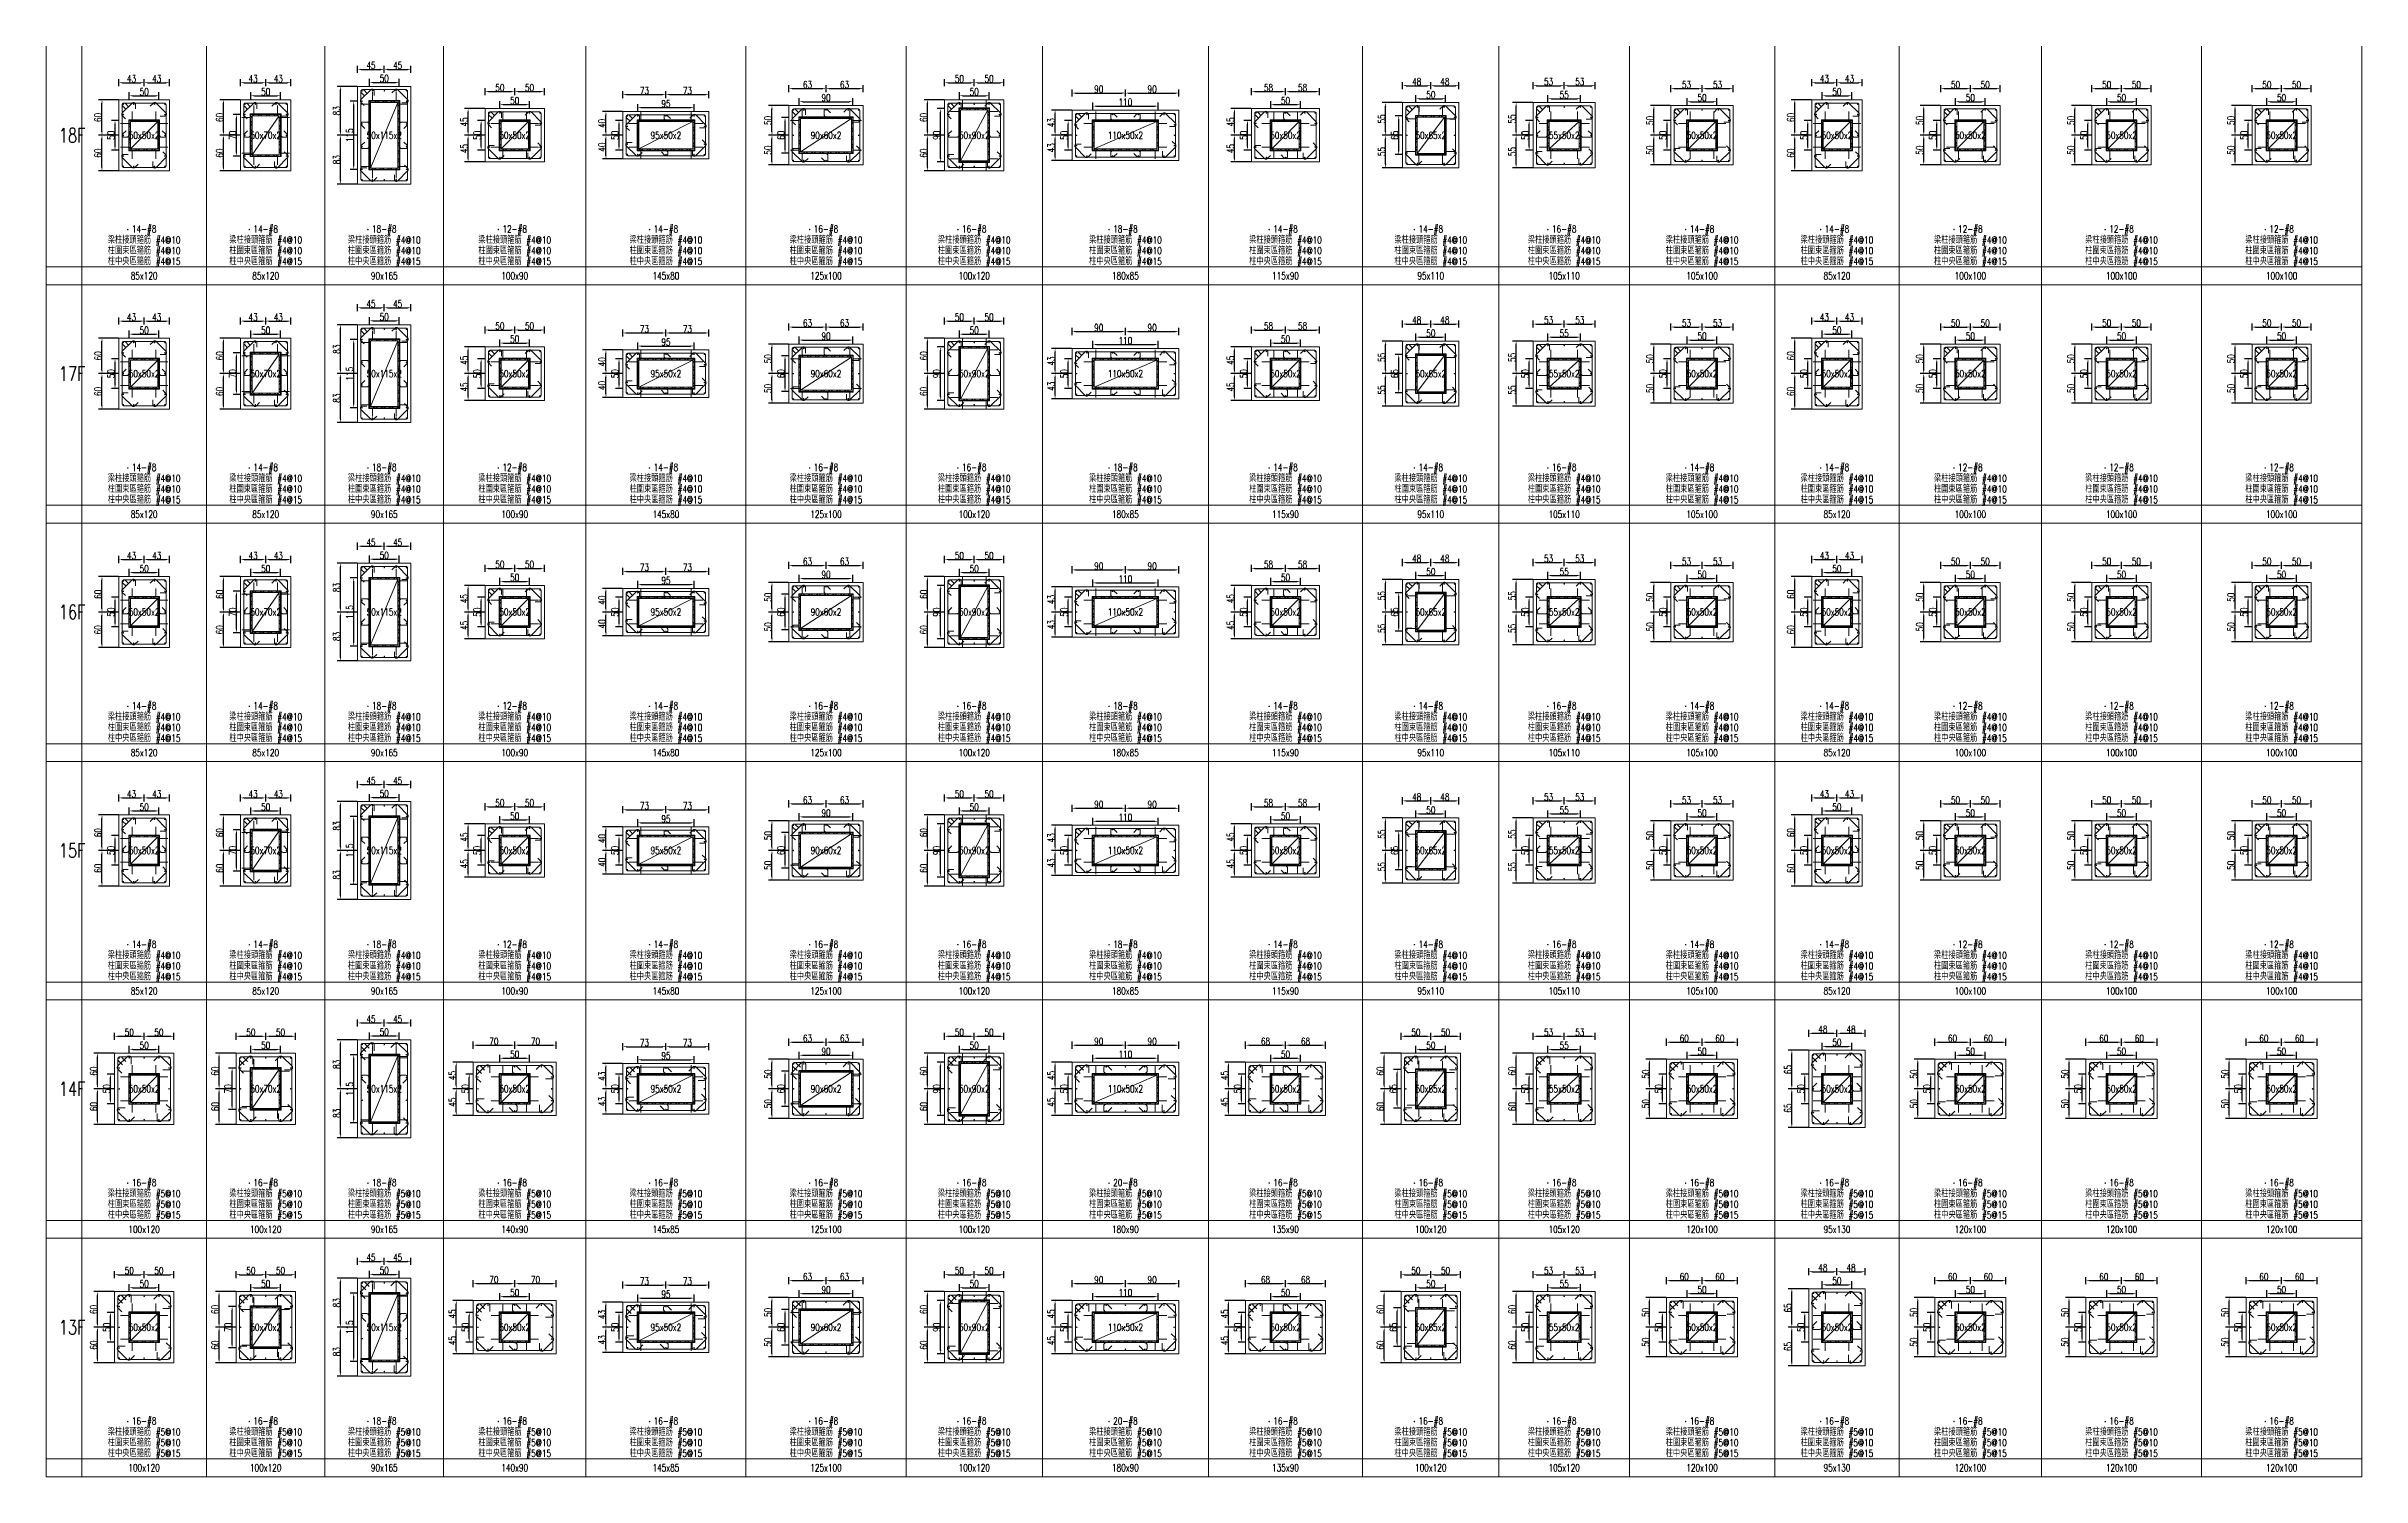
# Model space of a CAD drawing. Header units: millimetres. Extents: x 0 to 3905, y 0 to 8880.
# Drawn here: x 0 to 3905, y 4824 to 7236 of the extents above; entities that cross this region are included whole.
import ezdxf
from ezdxf.enums import TextEntityAlignment as Align

# ---------------------------------------------------------------- set-up
doc = ezdxf.new("R2010")
doc.units = ezdxf.units.MM
doc.layers.get('DEFPOINTS').update_dxf_attribs({"color": 3})
for name, color, linetype in [('Hatch線', 6, 'Continuous'), ('主筋斷面', 2, 'Continuous'), ('文字-主筋根數', 7, 'Continuous'), ('文字-剪力筋 中央區', 7, 'Continuous'), ('文字-剪力筋-BC', 7, 'Continuous'), ('文字-剪力筋-圍束區', 7, 'Continuous'), ('文字-斷面尺寸', 7, 'Continuous'), ('文字-樓群名稱', 7, 'Continuous'), ('文字-輔助字', 7, 'Continuous'), ('柱斷面線', 4, 'Continuous'), ('標註字', 4, 'Continuous'), ('箍筋線', 1, 'Continuous'), ('網格線', 7, 'Continuous'), ('鋼柱', 11, 'Continuous')]:
    doc.layers.add(name, color=color, linetype=linetype)
doc.styles.add('note', font='txt.shx', dxfattribs={"width": 0.75, "height": 12})
doc.styles.add('txt', font='txt.shx', dxfattribs={"height": 0.2, "bigfont": 'chineset.shx'})
doc.dimstyles.new('RCAD_DIM', dxfattribs={"dimtxt": 12, "dimasz": 6, "dimexe": 6, "dimexo": 0.625, "dimtad": 1, "dimdec": 0, "dimdsep": 46, "dimtxsty": 'note', "dimcen": 2.5, "dimclrd": 256, "dimclre": 256, "dimclrt": 256, "dimadec": 0, "dimazin": 0, "dimtfac": 1, "dimtmove": 0, "dimatfit": 3, "dimfxl": 0, "dimtolj": 1, "dimarcsym": 0})

msp = doc.modelspace()

# ---------------------------------------------------------------- texts
at = {"layer": '文字-主筋根數', "style": 'txt', "width": 0.75}
for s, p in [('14-#8', (165, 6927)), ('14-#8', (370, 6927)), ('18-#8', (570, 6927)), ('12-#8', (790, 6927)), ('14-#8', (1045, 6927)), ('16-#8', (1315, 6927)), ('16-#8', (1565, 6927)), ('18-#8', (1820, 6927)), ('14-#8', (2090, 6927)), ('14-#8', (2335, 6927)), ('16-#8', (2560, 6927)), ('14-#8', (2792.5, 6927)), ('14-#8', (3020, 6927)), ('12-#8', (3245, 6927)), ('12-#8', (3500, 6927)), ('12-#8', (3770, 6927)), ('14-#8', (165, 6525)), ('14-#8', (370, 6525)), ('18-#8', (570, 6525)), ('12-#8', (790, 6525)), ('14-#8', (1045, 6525)), ('16-#8', (1315, 6525)), ('16-#8', (1565, 6525)), ('18-#8', (1820, 6525)), ('14-#8', (2090, 6525)), ('14-#8', (2335, 6525)), ('16-#8', (2560, 6525)), ('14-#8', (2792.5, 6525)), ('14-#8', (3020, 6525)), ('12-#8', (3245, 6525)), ('12-#8', (3500, 6525)), ('12-#8', (3770, 6525)), ('14-#8', (165, 6123)), ('14-#8', (370, 6123)), ('18-#8', (570, 6123)), ('12-#8', (790, 6123)), ('14-#8', (1045, 6123)), ('16-#8', (1315, 6123)), ('16-#8', (1565, 6123)), ('18-#8', (1820, 6123)), ('14-#8', (2090, 6123)), ('14-#8', (2335, 6123)), ('16-#8', (2560, 6123)), ('14-#8', (2792.5, 6123)), ('14-#8', (3020, 6123)), ('12-#8', (3245, 6123)), ('12-#8', (3500, 6123)), ('12-#8', (3770, 6123)), ('14-#8', (165, 5721)), ('14-#8', (370, 5721)), ('18-#8', (570, 5721)), ('12-#8', (790, 5721)), ('14-#8', (1045, 5721)), ('16-#8', (1315, 5721)), ('16-#8', (1565, 5721)), ('18-#8', (1820, 5721)), ('14-#8', (2090, 5721)), ('14-#8', (2335, 5721)), ('16-#8', (2560, 5721)), ('14-#8', (2792.5, 5721)), ('14-#8', (3020, 5721)), ('12-#8', (3245, 5721)), ('12-#8', (3500, 5721)), ('12-#8', (3770, 5721)), ('16-#8', (165, 5319)), ('16-#8', (370, 5319)), ('18-#8', (570, 5319)), ('16-#8', (790, 5319)), ('16-#8', (1045, 5319)), ('16-#8', (1315, 5319)), ('16-#8', (1565, 5319)), ('20-#8', (1820, 5319)), ('16-#8', (2090, 5319)), ('16-#8', (2335, 5319)), ('16-#8', (2560, 5319)), ('16-#8', (2792.5, 5319)), ('16-#8', (3020, 5319)), ('16-#8', (3245, 5319)), ('16-#8', (3500, 5319)), ('16-#8', (3770, 5319)), ('16-#8', (165, 4917)), ('16-#8', (370, 4917)), ('18-#8', (570, 4917)), ('16-#8', (790, 4917)), ('16-#8', (1045, 4917)), ('16-#8', (1315, 4917)), ('16-#8', (1565, 4917)), ('20-#8', (1820, 4917)), ('16-#8', (2090, 4917)), ('16-#8', (2335, 4917)), ('16-#8', (2560, 4917)), ('16-#8', (2792.5, 4917)), ('16-#8', (3020, 4917)), ('16-#8', (3245, 4917)), ('16-#8', (3500, 4917)), ('16-#8', (3770, 4917))]:
    msp.add_text(s, height=12, dxfattribs=at).set_placement(p, align=Align.MIDDLE)
at = {"layer": '文字-剪力筋 中央區', "style": 'txt', "width": 0.75}
for s, p in [('柱中央區箍筋 #4@15', (165, 6873)), ('柱中央區箍筋 #4@15', (370, 6873)), ('柱中央區箍筋 #4@15', (570, 6873)), ('柱中央區箍筋 #4@15', (790, 6873)), ('柱中央區箍筋 #4@15', (1045, 6873)), ('柱中央區箍筋 #4@15', (1315, 6873)), ('柱中央區箍筋 #4@15', (1565, 6873)), ('柱中央區箍筋 #4@15', (1820, 6873)), ('柱中央區箍筋 #4@15', (2090, 6873)), ('柱中央區箍筋 #4@15', (2335, 6873)), ('柱中央區箍筋 #4@15', (2560, 6873)), ('柱中央區箍筋 #4@15', (2792.5, 6873)), ('柱中央區箍筋 #4@15', (3020, 6873)), ('柱中央區箍筋 #4@15', (3245, 6873)), ('柱中央區箍筋 #4@15', (3500, 6873)), ('柱中央區箍筋 #4@15', (3770, 6873)), ('柱中央區箍筋 #4@15', (165, 6471)), ('柱中央區箍筋 #4@15', (370, 6471)), ('柱中央區箍筋 #4@15', (570, 6471)), ('柱中央區箍筋 #4@15', (790, 6471)), ('柱中央區箍筋 #4@15', (1045, 6471)), ('柱中央區箍筋 #4@15', (1315, 6471)), ('柱中央區箍筋 #4@15', (1565, 6471)), ('柱中央區箍筋 #4@15', (1820, 6471)), ('柱中央區箍筋 #4@15', (2090, 6471)), ('柱中央區箍筋 #4@15', (2335, 6471)), ('柱中央區箍筋 #4@15', (2560, 6471)), ('柱中央區箍筋 #4@15', (2792.5, 6471)), ('柱中央區箍筋 #4@15', (3020, 6471)), ('柱中央區箍筋 #4@15', (3245, 6471)), ('柱中央區箍筋 #4@15', (3500, 6471)), ('柱中央區箍筋 #4@15', (3770, 6471)), ('柱中央區箍筋 #4@15', (165, 6069)), ('柱中央區箍筋 #4@15', (370, 6069)), ('柱中央區箍筋 #4@15', (570, 6069)), ('柱中央區箍筋 #4@15', (790, 6069)), ('柱中央區箍筋 #4@15', (1045, 6069)), ('柱中央區箍筋 #4@15', (1315, 6069)), ('柱中央區箍筋 #4@15', (1565, 6069)), ('柱中央區箍筋 #4@15', (1820, 6069)), ('柱中央區箍筋 #4@15', (2090, 6069)), ('柱中央區箍筋 #4@15', (2335, 6069)), ('柱中央區箍筋 #4@15', (2560, 6069)), ('柱中央區箍筋 #4@15', (2792.5, 6069)), ('柱中央區箍筋 #4@15', (3020, 6069)), ('柱中央區箍筋 #4@15', (3245, 6069)), ('柱中央區箍筋 #4@15', (3500, 6069)), ('柱中央區箍筋 #4@15', (3770, 6069)), ('柱中央區箍筋 #4@15', (165, 5667)), ('柱中央區箍筋 #4@15', (370, 5667)), ('柱中央區箍筋 #4@15', (570, 5667)), ('柱中央區箍筋 #4@15', (790, 5667)), ('柱中央區箍筋 #4@15', (1045, 5667)), ('柱中央區箍筋 #4@15', (1315, 5667)), ('柱中央區箍筋 #4@15', (1565, 5667)), ('柱中央區箍筋 #4@15', (1820, 5667)), ('柱中央區箍筋 #4@15', (2090, 5667)), ('柱中央區箍筋 #4@15', (2335, 5667)), ('柱中央區箍筋 #4@15', (2560, 5667)), ('柱中央區箍筋 #4@15', (2792.5, 5667)), ('柱中央區箍筋 #4@15', (3020, 5667)), ('柱中央區箍筋 #4@15', (3245, 5667)), ('柱中央區箍筋 #4@15', (3500, 5667)), ('柱中央區箍筋 #4@15', (3770, 5667)), ('柱中央區箍筋 #5@15', (165, 5265)), ('柱中央區箍筋 #5@15', (370, 5265)), ('柱中央區箍筋 #5@15', (570, 5265)), ('柱中央區箍筋 #5@15', (790, 5265)), ('柱中央區箍筋 #5@15', (1045, 5265)), ('柱中央區箍筋 #5@15', (1315, 5265)), ('柱中央區箍筋 #5@15', (1565, 5265)), ('柱中央區箍筋 #5@15', (1820, 5265)), ('柱中央區箍筋 #5@15', (2090, 5265)), ('柱中央區箍筋 #5@15', (2335, 5265)), ('柱中央區箍筋 #5@15', (2560, 5265)), ('柱中央區箍筋 #5@15', (2792.5, 5265)), ('柱中央區箍筋 #5@15', (3020, 5265)), ('柱中央區箍筋 #5@15', (3245, 5265)), ('柱中央區箍筋 #5@15', (3500, 5265)), ('柱中央區箍筋 #5@15', (3770, 5265)), ('柱中央區箍筋 #5@15', (165, 4863)), ('柱中央區箍筋 #5@15', (370, 4863)), ('柱中央區箍筋 #5@15', (570, 4863)), ('柱中央區箍筋 #5@15', (790, 4863)), ('柱中央區箍筋 #5@15', (1045, 4863)), ('柱中央區箍筋 #5@15', (1315, 4863)), ('柱中央區箍筋 #5@15', (1565, 4863)), ('柱中央區箍筋 #5@15', (1820, 4863)), ('柱中央區箍筋 #5@15', (2090, 4863)), ('柱中央區箍筋 #5@15', (2335, 4863)), ('柱中央區箍筋 #5@15', (2560, 4863)), ('柱中央區箍筋 #5@15', (2792.5, 4863)), ('柱中央區箍筋 #5@15', (3020, 4863)), ('柱中央區箍筋 #5@15', (3245, 4863)), ('柱中央區箍筋 #5@15', (3500, 4863)), ('柱中央區箍筋 #5@15', (3770, 4863))]:
    msp.add_text(s, height=12, dxfattribs=at).set_placement(p, align=Align.MIDDLE)
at = {"layer": '文字-剪力筋-BC', "style": 'txt', "width": 0.75}
for s, p in [('梁柱接頭箍筋 #4@10', (165, 6909)), ('梁柱接頭箍筋 #4@10', (370, 6909)), ('梁柱接頭箍筋 #4@10', (570, 6909)), ('梁柱接頭箍筋 #4@10', (790, 6909)), ('梁柱接頭箍筋 #4@10', (1045, 6909)), ('梁柱接頭箍筋 #4@10', (1315, 6909)), ('梁柱接頭箍筋 #4@10', (1565, 6909)), ('梁柱接頭箍筋 #4@10', (1820, 6909)), ('梁柱接頭箍筋 #4@10', (2090, 6909)), ('梁柱接頭箍筋 #4@10', (2335, 6909)), ('梁柱接頭箍筋 #4@10', (2560, 6909)), ('梁柱接頭箍筋 #4@10', (2792.5, 6909)), ('梁柱接頭箍筋 #4@10', (3020, 6909)), ('梁柱接頭箍筋 #4@10', (3245, 6909)), ('梁柱接頭箍筋 #4@10', (3500, 6909)), ('梁柱接頭箍筋 #4@10', (3770, 6909)), ('梁柱接頭箍筋 #4@10', (165, 6507)), ('梁柱接頭箍筋 #4@10', (370, 6507)), ('梁柱接頭箍筋 #4@10', (570, 6507)), ('梁柱接頭箍筋 #4@10', (790, 6507)), ('梁柱接頭箍筋 #4@10', (1045, 6507)), ('梁柱接頭箍筋 #4@10', (1315, 6507)), ('梁柱接頭箍筋 #4@10', (1565, 6507)), ('梁柱接頭箍筋 #4@10', (1820, 6507)), ('梁柱接頭箍筋 #4@10', (2090, 6507)), ('梁柱接頭箍筋 #4@10', (2335, 6507)), ('梁柱接頭箍筋 #4@10', (2560, 6507)), ('梁柱接頭箍筋 #4@10', (2792.5, 6507)), ('梁柱接頭箍筋 #4@10', (3020, 6507)), ('梁柱接頭箍筋 #4@10', (3245, 6507)), ('梁柱接頭箍筋 #4@10', (3500, 6507)), ('梁柱接頭箍筋 #4@10', (3770, 6507)), ('梁柱接頭箍筋 #4@10', (165, 6105)), ('梁柱接頭箍筋 #4@10', (370, 6105)), ('梁柱接頭箍筋 #4@10', (570, 6105)), ('梁柱接頭箍筋 #4@10', (790, 6105)), ('梁柱接頭箍筋 #4@10', (1045, 6105)), ('梁柱接頭箍筋 #4@10', (1315, 6105)), ('梁柱接頭箍筋 #4@10', (1565, 6105)), ('梁柱接頭箍筋 #4@10', (1820, 6105)), ('梁柱接頭箍筋 #4@10', (2090, 6105)), ('梁柱接頭箍筋 #4@10', (2335, 6105)), ('梁柱接頭箍筋 #4@10', (2560, 6105)), ('梁柱接頭箍筋 #4@10', (2792.5, 6105)), ('梁柱接頭箍筋 #4@10', (3020, 6105)), ('梁柱接頭箍筋 #4@10', (3245, 6105)), ('梁柱接頭箍筋 #4@10', (3500, 6105)), ('梁柱接頭箍筋 #4@10', (3770, 6105)), ('梁柱接頭箍筋 #4@10', (165, 5703)), ('梁柱接頭箍筋 #4@10', (370, 5703)), ('梁柱接頭箍筋 #4@10', (570, 5703)), ('梁柱接頭箍筋 #4@10', (790, 5703)), ('梁柱接頭箍筋 #4@10', (1045, 5703)), ('梁柱接頭箍筋 #4@10', (1315, 5703)), ('梁柱接頭箍筋 #4@10', (1565, 5703)), ('梁柱接頭箍筋 #4@10', (1820, 5703)), ('梁柱接頭箍筋 #4@10', (2090, 5703)), ('梁柱接頭箍筋 #4@10', (2335, 5703)), ('梁柱接頭箍筋 #4@10', (2560, 5703)), ('梁柱接頭箍筋 #4@10', (2792.5, 5703)), ('梁柱接頭箍筋 #4@10', (3020, 5703)), ('梁柱接頭箍筋 #4@10', (3245, 5703)), ('梁柱接頭箍筋 #4@10', (3500, 5703)), ('梁柱接頭箍筋 #4@10', (3770, 5703)), ('梁柱接頭箍筋 #5@10', (165, 5301)), ('梁柱接頭箍筋 #5@10', (370, 5301)), ('梁柱接頭箍筋 #5@10', (570, 5301)), ('梁柱接頭箍筋 #5@10', (790, 5301)), ('梁柱接頭箍筋 #5@10', (1045, 5301)), ('梁柱接頭箍筋 #5@10', (1315, 5301)), ('梁柱接頭箍筋 #5@10', (1565, 5301)), ('梁柱接頭箍筋 #5@10', (1820, 5301)), ('梁柱接頭箍筋 #5@10', (2090, 5301)), ('梁柱接頭箍筋 #5@10', (2335, 5301)), ('梁柱接頭箍筋 #5@10', (2560, 5301)), ('梁柱接頭箍筋 #5@10', (2792.5, 5301)), ('梁柱接頭箍筋 #5@10', (3020, 5301)), ('梁柱接頭箍筋 #5@10', (3245, 5301)), ('梁柱接頭箍筋 #5@10', (3500, 5301)), ('梁柱接頭箍筋 #5@10', (3770, 5301)), ('梁柱接頭箍筋 #5@10', (165, 4899)), ('梁柱接頭箍筋 #5@10', (370, 4899)), ('梁柱接頭箍筋 #5@10', (570, 4899)), ('梁柱接頭箍筋 #5@10', (790, 4899)), ('梁柱接頭箍筋 #5@10', (1045, 4899)), ('梁柱接頭箍筋 #5@10', (1315, 4899)), ('梁柱接頭箍筋 #5@10', (1565, 4899)), ('梁柱接頭箍筋 #5@10', (1820, 4899)), ('梁柱接頭箍筋 #5@10', (2090, 4899)), ('梁柱接頭箍筋 #5@10', (2335, 4899)), ('梁柱接頭箍筋 #5@10', (2560, 4899)), ('梁柱接頭箍筋 #5@10', (2792.5, 4899)), ('梁柱接頭箍筋 #5@10', (3020, 4899)), ('梁柱接頭箍筋 #5@10', (3245, 4899)), ('梁柱接頭箍筋 #5@10', (3500, 4899)), ('梁柱接頭箍筋 #5@10', (3770, 4899))]:
    msp.add_text(s, height=12, dxfattribs=at).set_placement(p, align=Align.MIDDLE)
at = {"layer": '文字-剪力筋-圍束區', "style": 'txt', "width": 0.75}
for s, p in [('柱圍束區箍筋 #4@10', (165, 6891)), ('柱圍束區箍筋 #4@10', (370, 6891)), ('柱圍束區箍筋 #4@10', (570, 6891)), ('柱圍束區箍筋 #4@10', (790, 6891)), ('柱圍束區箍筋 #4@10', (1045, 6891)), ('柱圍束區箍筋 #4@10', (1315, 6891)), ('柱圍束區箍筋 #4@10', (1565, 6891)), ('柱圍束區箍筋 #4@10', (1820, 6891)), ('柱圍束區箍筋 #4@10', (2090, 6891)), ('柱圍束區箍筋 #4@10', (2335, 6891)), ('柱圍束區箍筋 #4@10', (2560, 6891)), ('柱圍束區箍筋 #4@10', (2792.5, 6891)), ('柱圍束區箍筋 #4@10', (3020, 6891)), ('柱圍束區箍筋 #4@10', (3245, 6891)), ('柱圍束區箍筋 #4@10', (3500, 6891)), ('柱圍束區箍筋 #4@10', (3770, 6891)), ('柱圍束區箍筋 #4@10', (165, 6489)), ('柱圍束區箍筋 #4@10', (370, 6489)), ('柱圍束區箍筋 #4@10', (570, 6489)), ('柱圍束區箍筋 #4@10', (790, 6489)), ('柱圍束區箍筋 #4@10', (1045, 6489)), ('柱圍束區箍筋 #4@10', (1315, 6489)), ('柱圍束區箍筋 #4@10', (1565, 6489)), ('柱圍束區箍筋 #4@10', (1820, 6489)), ('柱圍束區箍筋 #4@10', (2090, 6489)), ('柱圍束區箍筋 #4@10', (2335, 6489)), ('柱圍束區箍筋 #4@10', (2560, 6489)), ('柱圍束區箍筋 #4@10', (2792.5, 6489)), ('柱圍束區箍筋 #4@10', (3020, 6489)), ('柱圍束區箍筋 #4@10', (3245, 6489)), ('柱圍束區箍筋 #4@10', (3500, 6489)), ('柱圍束區箍筋 #4@10', (3770, 6489)), ('柱圍束區箍筋 #4@10', (165, 6087)), ('柱圍束區箍筋 #4@10', (370, 6087)), ('柱圍束區箍筋 #4@10', (570, 6087)), ('柱圍束區箍筋 #4@10', (790, 6087)), ('柱圍束區箍筋 #4@10', (1045, 6087)), ('柱圍束區箍筋 #4@10', (1315, 6087)), ('柱圍束區箍筋 #4@10', (1565, 6087)), ('柱圍束區箍筋 #4@10', (1820, 6087)), ('柱圍束區箍筋 #4@10', (2090, 6087)), ('柱圍束區箍筋 #4@10', (2335, 6087)), ('柱圍束區箍筋 #4@10', (2560, 6087)), ('柱圍束區箍筋 #4@10', (2792.5, 6087)), ('柱圍束區箍筋 #4@10', (3020, 6087)), ('柱圍束區箍筋 #4@10', (3245, 6087)), ('柱圍束區箍筋 #4@10', (3500, 6087)), ('柱圍束區箍筋 #4@10', (3770, 6087)), ('柱圍束區箍筋 #4@10', (165, 5685)), ('柱圍束區箍筋 #4@10', (370, 5685)), ('柱圍束區箍筋 #4@10', (570, 5685)), ('柱圍束區箍筋 #4@10', (790, 5685)), ('柱圍束區箍筋 #4@10', (1045, 5685)), ('柱圍束區箍筋 #4@10', (1315, 5685)), ('柱圍束區箍筋 #4@10', (1565, 5685)), ('柱圍束區箍筋 #4@10', (1820, 5685)), ('柱圍束區箍筋 #4@10', (2090, 5685)), ('柱圍束區箍筋 #4@10', (2335, 5685)), ('柱圍束區箍筋 #4@10', (2560, 5685)), ('柱圍束區箍筋 #4@10', (2792.5, 5685)), ('柱圍束區箍筋 #4@10', (3020, 5685)), ('柱圍束區箍筋 #4@10', (3245, 5685)), ('柱圍束區箍筋 #4@10', (3500, 5685)), ('柱圍束區箍筋 #4@10', (3770, 5685)), ('柱圍束區箍筋 #5@10', (165, 5283)), ('柱圍束區箍筋 #5@10', (370, 5283)), ('柱圍束區箍筋 #5@10', (570, 5283)), ('柱圍束區箍筋 #5@10', (790, 5283)), ('柱圍束區箍筋 #5@10', (1045, 5283)), ('柱圍束區箍筋 #5@10', (1315, 5283)), ('柱圍束區箍筋 #5@10', (1565, 5283)), ('柱圍束區箍筋 #5@10', (1820, 5283)), ('柱圍束區箍筋 #5@10', (2090, 5283)), ('柱圍束區箍筋 #5@10', (2335, 5283)), ('柱圍束區箍筋 #5@10', (2560, 5283)), ('柱圍束區箍筋 #5@10', (2792.5, 5283)), ('柱圍束區箍筋 #5@10', (3020, 5283)), ('柱圍束區箍筋 #5@10', (3245, 5283)), ('柱圍束區箍筋 #5@10', (3500, 5283)), ('柱圍束區箍筋 #5@10', (3770, 5283)), ('柱圍束區箍筋 #5@10', (165, 4881)), ('柱圍束區箍筋 #5@10', (370, 4881)), ('柱圍束區箍筋 #5@10', (570, 4881)), ('柱圍束區箍筋 #5@10', (790, 4881)), ('柱圍束區箍筋 #5@10', (1045, 4881)), ('柱圍束區箍筋 #5@10', (1315, 4881)), ('柱圍束區箍筋 #5@10', (1565, 4881)), ('柱圍束區箍筋 #5@10', (1820, 4881)), ('柱圍束區箍筋 #5@10', (2090, 4881)), ('柱圍束區箍筋 #5@10', (2335, 4881)), ('柱圍束區箍筋 #5@10', (2560, 4881)), ('柱圍束區箍筋 #5@10', (2792.5, 4881)), ('柱圍束區箍筋 #5@10', (3020, 4881)), ('柱圍束區箍筋 #5@10', (3245, 4881)), ('柱圍束區箍筋 #5@10', (3500, 4881)), ('柱圍束區箍筋 #5@10', (3770, 4881))]:
    msp.add_text(s, height=12, dxfattribs=at).set_placement(p, align=Align.MIDDLE)
at = {"layer": '文字-斷面尺寸', "style": 'txt', "width": 0.75}
for s, p in [('85x120', (165, 6849)), ('85x120', (370, 6849)), ('90x165', (570, 6849)), ('100x90', (790, 6849)), ('145x80', (1045, 6849)), ('125x100', (1315, 6849)), ('100x120', (1565, 6849)), ('180x85', (1820, 6849)), ('115x90', (2090, 6849)), ('95x110', (2335, 6849)), ('105x110', (2560, 6849)), ('105x100', (2792.5, 6849)), ('85x120', (3020, 6849)), ('100x100', (3245, 6849)), ('100x100', (3500, 6849)), ('100x100', (3770, 6849)), ('85x120', (165, 6447)), ('85x120', (370, 6447)), ('90x165', (570, 6447)), ('100x90', (790, 6447)), ('145x80', (1045, 6447)), ('125x100', (1315, 6447)), ('100x120', (1565, 6447)), ('180x85', (1820, 6447)), ('115x90', (2090, 6447)), ('95x110', (2335, 6447)), ('105x110', (2560, 6447)), ('105x100', (2792.5, 6447)), ('85x120', (3020, 6447)), ('100x100', (3245, 6447)), ('100x100', (3500, 6447)), ('100x100', (3770, 6447)), ('85x120', (165, 6045)), ('85x120', (370, 6045)), ('90x165', (570, 6045)), ('100x90', (790, 6045)), ('145x80', (1045, 6045)), ('125x100', (1315, 6045)), ('100x120', (1565, 6045)), ('180x85', (1820, 6045)), ('115x90', (2090, 6045)), ('95x110', (2335, 6045)), ('105x110', (2560, 6045)), ('105x100', (2792.5, 6045)), ('85x120', (3020, 6045)), ('100x100', (3245, 6045)), ('100x100', (3500, 6045)), ('100x100', (3770, 6045)), ('85x120', (165, 5643)), ('85x120', (370, 5643)), ('90x165', (570, 5643)), ('100x90', (790, 5643)), ('145x80', (1045, 5643)), ('125x100', (1315, 5643)), ('100x120', (1565, 5643)), ('180x85', (1820, 5643)), ('115x90', (2090, 5643)), ('95x110', (2335, 5643)), ('105x110', (2560, 5643)), ('105x100', (2792.5, 5643)), ('85x120', (3020, 5643)), ('100x100', (3245, 5643)), ('100x100', (3500, 5643)), ('100x100', (3770, 5643)), ('100x120', (165, 5241)), ('100x120', (370, 5241)), ('90x165', (570, 5241)), ('140x90', (790, 5241)), ('145x85', (1045, 5241)), ('125x100', (1315, 5241)), ('100x120', (1565, 5241)), ('180x90', (1820, 5241)), ('135x90', (2090, 5241)), ('100x120', (2335, 5241)), ('105x120', (2560, 5241)), ('120x100', (2792.5, 5241)), ('95x130', (3020, 5241)), ('120x100', (3245, 5241)), ('120x100', (3500, 5241)), ('120x100', (3770, 5241)), ('100x120', (165, 4839)), ('100x120', (370, 4839)), ('90x165', (570, 4839)), ('140x90', (790, 4839)), ('145x85', (1045, 4839)), ('125x100', (1315, 4839)), ('100x120', (1565, 4839)), ('180x90', (1820, 4839)), ('135x90', (2090, 4839)), ('100x120', (2335, 4839)), ('105x120', (2560, 4839)), ('120x100', (2792.5, 4839)), ('95x130', (3020, 4839)), ('120x100', (3245, 4839)), ('120x100', (3500, 4839)), ('120x100', (3770, 4839))]:
    msp.add_text(s, height=12, dxfattribs=at).set_placement(p, align=Align.MIDDLE)
at = {"layer": '文字-樓群名稱', "style": 'txt', "width": 0.75}
for s, p in [('18F', (43.5, 7086)), ('17F', (43.5, 6684)), ('16F', (43.5, 6282)), ('15F', (43.5, 5880)), ('14F', (43.5, 5478)), ('13F', (43.5, 5076))]:
    msp.add_text(s, height=24, dxfattribs=at).set_placement(p, align=Align.MIDDLE)
at = {"layer": '文字-輔助字', "style": 'txt', "width": 0.75}
for s, p in [('50x50x2', (165, 7086)), ('50x70x2', (370, 7086)), ('50x115x2', (570, 7086)), ('50x50x2', (790, 7086)), ('95x50x2', (1045, 7086)), ('90x60x2', (1315, 7086)), ('50x90x2', (1565, 7086)), ('110x50x2', (1820, 7086)), ('50x50x2', (2090, 7086)), ('50x65x2', (2335, 7086)), ('55x50x2', (2560, 7086)), ('50x50x2', (2792.5, 7086)), ('50x50x2', (3020, 7086)), ('50x50x2', (3245, 7086)), ('50x50x2', (3500, 7086)), ('50x50x2', (3770, 7086)), ('50x50x2', (165, 6684)), ('50x70x2', (370, 6684)), ('50x115x2', (570, 6684)), ('50x50x2', (790, 6684)), ('95x50x2', (1045, 6684)), ('90x60x2', (1315, 6684)), ('50x90x2', (1565, 6684)), ('110x50x2', (1820, 6684)), ('50x50x2', (2090, 6684)), ('50x65x2', (2335, 6684)), ('55x50x2', (2560, 6684)), ('50x50x2', (2792.5, 6684)), ('50x50x2', (3020, 6684)), ('50x50x2', (3245, 6684)), ('50x50x2', (3500, 6684)), ('50x50x2', (3770, 6684)), ('50x50x2', (165, 6282)), ('50x70x2', (370, 6282)), ('50x115x2', (570, 6282)), ('50x50x2', (790, 6282)), ('95x50x2', (1045, 6282)), ('90x60x2', (1315, 6282)), ('50x90x2', (1565, 6282)), ('110x50x2', (1820, 6282)), ('50x50x2', (2090, 6282)), ('50x65x2', (2335, 6282)), ('55x50x2', (2560, 6282)), ('50x50x2', (2792.5, 6282)), ('50x50x2', (3020, 6282)), ('50x50x2', (3245, 6282)), ('50x50x2', (3500, 6282)), ('50x50x2', (3770, 6282)), ('50x50x2', (165, 5880)), ('50x70x2', (370, 5880)), ('50x115x2', (570, 5880)), ('50x50x2', (790, 5880)), ('95x50x2', (1045, 5880)), ('90x60x2', (1315, 5880)), ('50x90x2', (1565, 5880)), ('110x50x2', (1820, 5880)), ('50x50x2', (2090, 5880)), ('50x65x2', (2335, 5880)), ('55x50x2', (2560, 5880)), ('50x50x2', (2792.5, 5880)), ('50x50x2', (3020, 5880)), ('50x50x2', (3245, 5880)), ('50x50x2', (3500, 5880)), ('50x50x2', (3770, 5880)), ('50x50x2', (165, 5478)), ('50x70x2', (370, 5478)), ('50x115x2', (570, 5478)), ('50x50x2', (790, 5478)), ('95x50x2', (1045, 5478)), ('90x60x2', (1315, 5478)), ('50x90x2', (1565, 5478)), ('110x50x2', (1820, 5478)), ('50x50x2', (2090, 5478)), ('50x65x2', (2335, 5478)), ('55x50x2', (2560, 5478)), ('50x50x2', (2792.5, 5478)), ('50x50x2', (3020, 5478)), ('50x50x2', (3245, 5478)), ('50x50x2', (3500, 5478)), ('50x50x2', (3770, 5478)), ('50x50x2', (165, 5076)), ('50x70x2', (370, 5076)), ('50x115x2', (570, 5076)), ('50x50x2', (790, 5076)), ('95x50x2', (1045, 5076)), ('90x60x2', (1315, 5076)), ('50x90x2', (1565, 5076)), ('110x50x2', (1820, 5076)), ('50x50x2', (2090, 5076)), ('50x65x2', (2335, 5076)), ('55x50x2', (2560, 5076)), ('50x50x2', (2792.5, 5076)), ('50x50x2', (3020, 5076)), ('50x50x2', (3245, 5076)), ('50x50x2', (3500, 5076)), ('50x50x2', (3770, 5076))]:
    msp.add_text(s, height=12, dxfattribs=at).set_placement(p, align=Align.MIDDLE)

# ---------------------------------------------------------------- blocks, each defined once
blk = doc.blocks.new('*D90')
at = {"layer": 'DEFPOINTS', "color": 0}
for p in [(140, 5136), (190, 5142.625), (190, 5136)]:
    blk.add_point(p, dxfattribs=at)
at = {"layer": '標註字', "lineweight": -2}
for p, q in [((140, 5136.625), (140, 5148.625)), ((146, 5142.625), (184, 5142.625)), ((190, 5136.625), (190, 5148.625))]:
    blk.add_line(p, q, dxfattribs=at)
at = {"layer": '標註字'}
for points in [[(146, 5143.625), (146, 5141.625), (140, 5142.625)], [(184, 5141.625), (184, 5143.625), (190, 5142.625)]]:
    blk.add_solid(points, dxfattribs=at)
at = {"layer": '標註字', "insert": (165, 5149.25), "char_height": 12, "attachment_point": 5, "style": 'note'}
blk.add_mtext('\\A1;50', dxfattribs=at)
blk = doc.blocks.new('*D91')
at = {"layer": 'DEFPOINTS', "color": 0}
for p in [(108.375, 5101), (115, 5101), (115, 5051)]:
    blk.add_point(p, dxfattribs=at)
at = {"layer": '標註字', "lineweight": -2}
for p, q in [((114.375, 5101), (102.375, 5101)), ((108.375, 5057), (108.375, 5095)), ((114.375, 5051), (102.375, 5051))]:
    blk.add_line(p, q, dxfattribs=at)
at = {"layer": '標註字'}
for points in [[(109.375, 5095), (107.375, 5095), (108.375, 5101)], [(107.375, 5057), (109.375, 5057), (108.375, 5051)]]:
    blk.add_solid(points, dxfattribs=at)
at = {"layer": '標註字', "insert": (101.75, 5076), "char_height": 12, "attachment_point": 5, "rotation": 90, "style": 'note'}
blk.add_mtext('\\A1;50', dxfattribs=at)
blk = doc.blocks.new('*D92')
at = {"layer": 'DEFPOINTS', "color": 0}
for p in [(115, 5158), (165, 5164.625), (165, 5158)]:
    blk.add_point(p, dxfattribs=at)
at = {"layer": '標註字', "lineweight": -2}
for p, q in [((115, 5158.625), (115, 5170.625)), ((121, 5164.625), (159, 5164.625)), ((165, 5158.625), (165, 5170.625))]:
    blk.add_line(p, q, dxfattribs=at)
at = {"layer": '標註字'}
for points in [[(121, 5165.625), (121, 5163.625), (115, 5164.625)], [(159, 5163.625), (159, 5165.625), (165, 5164.625)]]:
    blk.add_solid(points, dxfattribs=at)
at = {"layer": '標註字', "insert": (140, 5171.25), "char_height": 12, "attachment_point": 5, "style": 'note'}
blk.add_mtext('\\A1;50', dxfattribs=at)
blk = doc.blocks.new('*D93')
at = {"layer": 'DEFPOINTS', "color": 0}
for p in [(165, 5158), (215, 5164.625), (215, 5158)]:
    blk.add_point(p, dxfattribs=at)
at = {"layer": '標註字', "lineweight": -2}
for p, q in [((165, 5158.625), (165, 5170.625)), ((171, 5164.625), (209, 5164.625)), ((215, 5158.625), (215, 5170.625))]:
    blk.add_line(p, q, dxfattribs=at)
at = {"layer": '標註字'}
for points in [[(171, 5165.625), (171, 5163.625), (165, 5164.625)], [(209, 5163.625), (209, 5165.625), (215, 5164.625)]]:
    blk.add_solid(points, dxfattribs=at)
at = {"layer": '標註字', "insert": (190, 5171.25), "char_height": 12, "attachment_point": 5, "style": 'note'}
blk.add_mtext('\\A1;50', dxfattribs=at)
blk = doc.blocks.new('*D94')
at = {"layer": 'DEFPOINTS', "color": 0}
for p in [(86.375, 5076), (115, 5076), (115, 5016)]:
    blk.add_point(p, dxfattribs=at)
at = {"layer": '標註字', "lineweight": -2}
for p, q in [((114.375, 5076), (80.375, 5076)), ((86.375, 5022), (86.375, 5070)), ((114.375, 5016), (80.375, 5016))]:
    blk.add_line(p, q, dxfattribs=at)
at = {"layer": '標註字'}
for points in [[(87.375, 5070), (85.375, 5070), (86.375, 5076)], [(85.375, 5022), (87.375, 5022), (86.375, 5016)]]:
    blk.add_solid(points, dxfattribs=at)
at = {"layer": '標註字', "insert": (79.75, 5046), "char_height": 12, "attachment_point": 5, "rotation": 90, "style": 'note'}
blk.add_mtext('\\A1;60', dxfattribs=at)
blk = doc.blocks.new('*D95')
at = {"layer": 'DEFPOINTS', "color": 0}
for p in [(86.375, 5136), (115, 5136), (115, 5076)]:
    blk.add_point(p, dxfattribs=at)
at = {"layer": '標註字', "lineweight": -2}
for p, q in [((114.375, 5136), (80.375, 5136)), ((86.375, 5082), (86.375, 5130)), ((114.375, 5076), (80.375, 5076))]:
    blk.add_line(p, q, dxfattribs=at)
at = {"layer": '標註字'}
for points in [[(87.375, 5130), (85.375, 5130), (86.375, 5136)], [(85.375, 5082), (87.375, 5082), (86.375, 5076)]]:
    blk.add_solid(points, dxfattribs=at)
at = {"layer": '標註字', "insert": (79.75, 5106), "char_height": 12, "attachment_point": 5, "rotation": 90, "style": 'note'}
blk.add_mtext('\\A1;60', dxfattribs=at)
blk = doc.blocks.new('Circle_Filled')
at = {"const_width": 0.5}
blk.add_lwpolyline([(-0.25, 0, 1), (0.25, 0, 1)], format="xyb", close=True, dxfattribs=at)
blk = doc.blocks.new('*D222')
at = {"layer": 'DEFPOINTS', "color": 0}
for p in [(345, 5136), (395, 5142.625), (395, 5136)]:
    blk.add_point(p, dxfattribs=at)
at = {"layer": '標註字', "lineweight": -2}
for p, q in [((345, 5136.625), (345, 5148.625)), ((351, 5142.625), (389, 5142.625)), ((395, 5136.625), (395, 5148.625))]:
    blk.add_line(p, q, dxfattribs=at)
at = {"layer": '標註字'}
for points in [[(351, 5143.625), (351, 5141.625), (345, 5142.625)], [(389, 5141.625), (389, 5143.625), (395, 5142.625)]]:
    blk.add_solid(points, dxfattribs=at)
at = {"layer": '標註字', "insert": (370, 5149.25), "char_height": 12, "attachment_point": 5, "style": 'note'}
blk.add_mtext('\\A1;50', dxfattribs=at)
blk = doc.blocks.new('*D223')
at = {"layer": 'DEFPOINTS', "color": 0}
for p in [(313.375, 5111), (320, 5111), (320, 5041)]:
    blk.add_point(p, dxfattribs=at)
at = {"layer": '標註字', "lineweight": -2}
for p, q in [((319.375, 5111), (307.375, 5111)), ((313.375, 5047), (313.375, 5105)), ((319.375, 5041), (307.375, 5041))]:
    blk.add_line(p, q, dxfattribs=at)
at = {"layer": '標註字'}
for points in [[(314.375, 5105), (312.375, 5105), (313.375, 5111)], [(312.375, 5047), (314.375, 5047), (313.375, 5041)]]:
    blk.add_solid(points, dxfattribs=at)
at = {"layer": '標註字', "insert": (306.75, 5076), "char_height": 12, "attachment_point": 5, "rotation": 90, "style": 'note'}
blk.add_mtext('\\A1;70', dxfattribs=at)
blk = doc.blocks.new('*D224')
at = {"layer": 'DEFPOINTS', "color": 0}
for p in [(320, 5158), (370, 5164.625), (370, 5158)]:
    blk.add_point(p, dxfattribs=at)
at = {"layer": '標註字', "lineweight": -2}
for p, q in [((320, 5158.625), (320, 5170.625)), ((326, 5164.625), (364, 5164.625)), ((370, 5158.625), (370, 5170.625))]:
    blk.add_line(p, q, dxfattribs=at)
at = {"layer": '標註字'}
for points in [[(326, 5165.625), (326, 5163.625), (320, 5164.625)], [(364, 5163.625), (364, 5165.625), (370, 5164.625)]]:
    blk.add_solid(points, dxfattribs=at)
at = {"layer": '標註字', "insert": (345, 5171.25), "char_height": 12, "attachment_point": 5, "style": 'note'}
blk.add_mtext('\\A1;50', dxfattribs=at)
blk = doc.blocks.new('*D225')
at = {"layer": 'DEFPOINTS', "color": 0}
for p in [(370, 5158), (420, 5164.625), (420, 5158)]:
    blk.add_point(p, dxfattribs=at)
at = {"layer": '標註字', "lineweight": -2}
for p, q in [((370, 5158.625), (370, 5170.625)), ((376, 5164.625), (414, 5164.625)), ((420, 5158.625), (420, 5170.625))]:
    blk.add_line(p, q, dxfattribs=at)
at = {"layer": '標註字'}
for points in [[(376, 5165.625), (376, 5163.625), (370, 5164.625)], [(414, 5163.625), (414, 5165.625), (420, 5164.625)]]:
    blk.add_solid(points, dxfattribs=at)
at = {"layer": '標註字', "insert": (395, 5171.25), "char_height": 12, "attachment_point": 5, "style": 'note'}
blk.add_mtext('\\A1;50', dxfattribs=at)
blk = doc.blocks.new('*D226')
at = {"layer": 'DEFPOINTS', "color": 0}
for p in [(291.375, 5076), (320, 5076), (320, 5016)]:
    blk.add_point(p, dxfattribs=at)
at = {"layer": '標註字', "lineweight": -2}
for p, q in [((319.375, 5076), (285.375, 5076)), ((291.375, 5022), (291.375, 5070)), ((319.375, 5016), (285.375, 5016))]:
    blk.add_line(p, q, dxfattribs=at)
at = {"layer": '標註字'}
for points in [[(292.375, 5070), (290.375, 5070), (291.375, 5076)], [(290.375, 5022), (292.375, 5022), (291.375, 5016)]]:
    blk.add_solid(points, dxfattribs=at)
at = {"layer": '標註字', "insert": (284.75, 5046), "char_height": 12, "attachment_point": 5, "rotation": 90, "style": 'note'}
blk.add_mtext('\\A1;60', dxfattribs=at)
blk = doc.blocks.new('*D227')
at = {"layer": 'DEFPOINTS', "color": 0}
for p in [(291.375, 5136), (320, 5136), (320, 5076)]:
    blk.add_point(p, dxfattribs=at)
at = {"layer": '標註字', "lineweight": -2}
for p, q in [((319.375, 5136), (285.375, 5136)), ((291.375, 5082), (291.375, 5130)), ((319.375, 5076), (285.375, 5076))]:
    blk.add_line(p, q, dxfattribs=at)
at = {"layer": '標註字'}
for points in [[(292.375, 5130), (290.375, 5130), (291.375, 5136)], [(290.375, 5082), (292.375, 5082), (291.375, 5076)]]:
    blk.add_solid(points, dxfattribs=at)
at = {"layer": '標註字', "insert": (284.75, 5106), "char_height": 12, "attachment_point": 5, "rotation": 90, "style": 'note'}
blk.add_mtext('\\A1;60', dxfattribs=at)
blk = doc.blocks.new('*D354')
at = {"layer": 'DEFPOINTS', "color": 0}
for p in [(545, 5158.5), (595, 5165.125), (595, 5158.5)]:
    blk.add_point(p, dxfattribs=at)
at = {"layer": '標註字', "lineweight": -2}
for p, q in [((545, 5159.125), (545, 5171.125)), ((551, 5165.125), (589, 5165.125)), ((595, 5159.125), (595, 5171.125))]:
    blk.add_line(p, q, dxfattribs=at)
at = {"layer": '標註字'}
for points in [[(551, 5166.125), (551, 5164.125), (545, 5165.125)], [(589, 5164.125), (589, 5166.125), (595, 5165.125)]]:
    blk.add_solid(points, dxfattribs=at)
at = {"layer": '標註字', "insert": (570, 5171.75), "char_height": 12, "attachment_point": 5, "style": 'note'}
blk.add_mtext('\\A1;50', dxfattribs=at)
blk = doc.blocks.new('*D355')
at = {"layer": 'DEFPOINTS', "color": 0}
for p in [(518.375, 5133.5), (525, 5133.5), (525, 5018.5)]:
    blk.add_point(p, dxfattribs=at)
at = {"layer": '標註字', "lineweight": -2}
for p, q in [((524.375, 5133.5), (512.375, 5133.5)), ((518.375, 5024.5), (518.375, 5127.5)), ((524.375, 5018.5), (512.375, 5018.5))]:
    blk.add_line(p, q, dxfattribs=at)
at = {"layer": '標註字'}
for points in [[(519.375, 5127.5), (517.375, 5127.5), (518.375, 5133.5)], [(517.375, 5024.5), (519.375, 5024.5), (518.375, 5018.5)]]:
    blk.add_solid(points, dxfattribs=at)
at = {"layer": '標註字', "insert": (511.75, 5076), "char_height": 12, "attachment_point": 5, "rotation": 90, "style": 'note'}
blk.add_mtext('\\A1;115', dxfattribs=at)
blk = doc.blocks.new('*D356')
at = {"layer": 'DEFPOINTS', "color": 0}
for p in [(525, 5180.5), (570, 5187.125), (570, 5180.5)]:
    blk.add_point(p, dxfattribs=at)
at = {"layer": '標註字', "lineweight": -2}
for p, q in [((525, 5181.125), (525, 5193.125)), ((531, 5187.125), (564, 5187.125)), ((570, 5181.125), (570, 5193.125))]:
    blk.add_line(p, q, dxfattribs=at)
at = {"layer": '標註字'}
for points in [[(531, 5188.125), (531, 5186.125), (525, 5187.125)], [(564, 5186.125), (564, 5188.125), (570, 5187.125)]]:
    blk.add_solid(points, dxfattribs=at)
at = {"layer": '標註字', "insert": (547.5, 5193.75), "char_height": 12, "attachment_point": 5, "style": 'note'}
blk.add_mtext('\\A1;45', dxfattribs=at)
blk = doc.blocks.new('*D357')
at = {"layer": 'DEFPOINTS', "color": 0}
for p in [(570, 5180.5), (615, 5187.125), (615, 5180.5)]:
    blk.add_point(p, dxfattribs=at)
at = {"layer": '標註字', "lineweight": -2}
for p, q in [((570, 5181.125), (570, 5193.125)), ((576, 5187.125), (609, 5187.125)), ((615, 5181.125), (615, 5193.125))]:
    blk.add_line(p, q, dxfattribs=at)
at = {"layer": '標註字'}
for points in [[(576, 5188.125), (576, 5186.125), (570, 5187.125)], [(609, 5186.125), (609, 5188.125), (615, 5187.125)]]:
    blk.add_solid(points, dxfattribs=at)
at = {"layer": '標註字', "insert": (592.5, 5193.75), "char_height": 12, "attachment_point": 5, "style": 'note'}
blk.add_mtext('\\A1;45', dxfattribs=at)
blk = doc.blocks.new('*D358')
at = {"layer": 'DEFPOINTS', "color": 0}
for p in [(496.375, 5076), (525, 5076), (525, 4993.5)]:
    blk.add_point(p, dxfattribs=at)
at = {"layer": '標註字', "lineweight": -2}
for p, q in [((524.375, 5076), (490.375, 5076)), ((496.375, 4999.5), (496.375, 5070)), ((524.375, 4993.5), (490.375, 4993.5))]:
    blk.add_line(p, q, dxfattribs=at)
at = {"layer": '標註字'}
for points in [[(497.375, 5070), (495.375, 5070), (496.375, 5076)], [(495.375, 4999.5), (497.375, 4999.5), (496.375, 4993.5)]]:
    blk.add_solid(points, dxfattribs=at)
at = {"layer": '標註字', "insert": (489.75, 5034.75), "char_height": 12, "attachment_point": 5, "rotation": 90, "style": 'note'}
blk.add_mtext('\\A1;83', dxfattribs=at)
blk = doc.blocks.new('*D359')
at = {"layer": 'DEFPOINTS', "color": 0}
for p in [(496.375, 5158.5), (525, 5158.5), (525, 5076)]:
    blk.add_point(p, dxfattribs=at)
at = {"layer": '標註字', "lineweight": -2}
for p, q in [((524.375, 5158.5), (490.375, 5158.5)), ((496.375, 5082), (496.375, 5152.5)), ((524.375, 5076), (490.375, 5076))]:
    blk.add_line(p, q, dxfattribs=at)
at = {"layer": '標註字'}
for points in [[(497.375, 5152.5), (495.375, 5152.5), (496.375, 5158.5)], [(495.375, 5082), (497.375, 5082), (496.375, 5076)]]:
    blk.add_solid(points, dxfattribs=at)
at = {"layer": '標註字', "insert": (489.75, 5117.25), "char_height": 12, "attachment_point": 5, "rotation": 90, "style": 'note'}
blk.add_mtext('\\A1;83', dxfattribs=at)
blk = doc.blocks.new('*D486')
at = {"layer": 'DEFPOINTS', "color": 0}
for p in [(765, 5121), (815, 5127.625), (815, 5121)]:
    blk.add_point(p, dxfattribs=at)
at = {"layer": '標註字', "lineweight": -2}
for p, q in [((765, 5121.625), (765, 5133.625)), ((771, 5127.625), (809, 5127.625)), ((815, 5121.625), (815, 5133.625))]:
    blk.add_line(p, q, dxfattribs=at)
at = {"layer": '標註字'}
for points in [[(771, 5128.625), (771, 5126.625), (765, 5127.625)], [(809, 5126.625), (809, 5128.625), (815, 5127.625)]]:
    blk.add_solid(points, dxfattribs=at)
at = {"layer": '標註字', "insert": (790, 5134.25), "char_height": 12, "attachment_point": 5, "style": 'note'}
blk.add_mtext('\\A1;50', dxfattribs=at)
blk = doc.blocks.new('*D487')
at = {"layer": 'DEFPOINTS', "color": 0}
for p in [(713.375, 5101), (720, 5101), (720, 5051)]:
    blk.add_point(p, dxfattribs=at)
at = {"layer": '標註字', "lineweight": -2}
for p, q in [((719.375, 5101), (707.375, 5101)), ((713.375, 5057), (713.375, 5095)), ((719.375, 5051), (707.375, 5051))]:
    blk.add_line(p, q, dxfattribs=at)
at = {"layer": '標註字'}
for points in [[(714.375, 5095), (712.375, 5095), (713.375, 5101)], [(712.375, 5057), (714.375, 5057), (713.375, 5051)]]:
    blk.add_solid(points, dxfattribs=at)
at = {"layer": '標註字', "insert": (706.75, 5076), "char_height": 12, "attachment_point": 5, "rotation": 90, "style": 'note'}
blk.add_mtext('\\A1;50', dxfattribs=at)
blk = doc.blocks.new('*D488')
at = {"layer": 'DEFPOINTS', "color": 0}
for p in [(720, 5143), (790, 5149.625), (790, 5143)]:
    blk.add_point(p, dxfattribs=at)
at = {"layer": '標註字', "lineweight": -2}
for p, q in [((720, 5143.625), (720, 5155.625)), ((790, 5143.625), (790, 5155.625)), ((726, 5149.625), (784, 5149.625))]:
    blk.add_line(p, q, dxfattribs=at)
at = {"layer": '標註字'}
for points in [[(726, 5150.625), (726, 5148.625), (720, 5149.625)], [(784, 5148.625), (784, 5150.625), (790, 5149.625)]]:
    blk.add_solid(points, dxfattribs=at)
at = {"layer": '標註字', "insert": (755, 5156.25), "char_height": 12, "attachment_point": 5, "style": 'note'}
blk.add_mtext('\\A1;70', dxfattribs=at)
blk = doc.blocks.new('*D489')
at = {"layer": 'DEFPOINTS', "color": 0}
for p in [(790, 5143), (860, 5149.625), (860, 5143)]:
    blk.add_point(p, dxfattribs=at)
at = {"layer": '標註字', "lineweight": -2}
for p, q in [((790, 5143.625), (790, 5155.625)), ((860, 5143.625), (860, 5155.625)), ((796, 5149.625), (854, 5149.625))]:
    blk.add_line(p, q, dxfattribs=at)
at = {"layer": '標註字'}
for points in [[(796, 5150.625), (796, 5148.625), (790, 5149.625)], [(854, 5148.625), (854, 5150.625), (860, 5149.625)]]:
    blk.add_solid(points, dxfattribs=at)
at = {"layer": '標註字', "insert": (825, 5156.25), "char_height": 12, "attachment_point": 5, "style": 'note'}
blk.add_mtext('\\A1;70', dxfattribs=at)
blk = doc.blocks.new('*D490')
at = {"layer": 'DEFPOINTS', "color": 0}
for p in [(691.375, 5076), (720, 5076), (720, 5031)]:
    blk.add_point(p, dxfattribs=at)
at = {"layer": '標註字', "lineweight": -2}
for p, q in [((719.375, 5076), (685.375, 5076)), ((691.375, 5037), (691.375, 5070)), ((719.375, 5031), (685.375, 5031))]:
    blk.add_line(p, q, dxfattribs=at)
at = {"layer": '標註字'}
for points in [[(692.375, 5070), (690.375, 5070), (691.375, 5076)], [(690.375, 5037), (692.375, 5037), (691.375, 5031)]]:
    blk.add_solid(points, dxfattribs=at)
at = {"layer": '標註字', "insert": (684.75, 5053.5), "char_height": 12, "attachment_point": 5, "rotation": 90, "style": 'note'}
blk.add_mtext('\\A1;45', dxfattribs=at)
blk = doc.blocks.new('*D491')
at = {"layer": 'DEFPOINTS', "color": 0}
for p in [(691.375, 5121), (720, 5121), (720, 5076)]:
    blk.add_point(p, dxfattribs=at)
at = {"layer": '標註字', "lineweight": -2}
for p, q in [((719.375, 5121), (685.375, 5121)), ((691.375, 5082), (691.375, 5115)), ((719.375, 5076), (685.375, 5076))]:
    blk.add_line(p, q, dxfattribs=at)
at = {"layer": '標註字'}
for points in [[(692.375, 5115), (690.375, 5115), (691.375, 5121)], [(690.375, 5082), (692.375, 5082), (691.375, 5076)]]:
    blk.add_solid(points, dxfattribs=at)
at = {"layer": '標註字', "insert": (684.75, 5098.5), "char_height": 12, "attachment_point": 5, "rotation": 90, "style": 'note'}
blk.add_mtext('\\A1;45', dxfattribs=at)
blk = doc.blocks.new('*D618')
at = {"layer": 'DEFPOINTS', "color": 0}
for p in [(997.5, 5118.5), (1092.5, 5125.125), (1092.5, 5118.5)]:
    blk.add_point(p, dxfattribs=at)
at = {"layer": '標註字', "lineweight": -2}
for p, q in [((997.5, 5119.125), (997.5, 5131.125)), ((1003.5, 5125.125), (1086.5, 5125.125)), ((1092.5, 5119.125), (1092.5, 5131.125))]:
    blk.add_line(p, q, dxfattribs=at)
at = {"layer": '標註字'}
for points in [[(1003.5, 5126.125), (1003.5, 5124.125), (997.5, 5125.125)], [(1086.5, 5124.125), (1086.5, 5126.125), (1092.5, 5125.125)]]:
    blk.add_solid(points, dxfattribs=at)
at = {"layer": '標註字', "insert": (1045, 5131.75), "char_height": 12, "attachment_point": 5, "style": 'note'}
blk.add_mtext('\\A1;95', dxfattribs=at)
blk = doc.blocks.new('*D619')
at = {"layer": 'DEFPOINTS', "color": 0}
for p in [(965.875, 5101), (972.5, 5101), (972.5, 5051)]:
    blk.add_point(p, dxfattribs=at)
at = {"layer": '標註字', "lineweight": -2}
for p, q in [((971.875, 5101), (959.875, 5101)), ((965.875, 5057), (965.875, 5095)), ((971.875, 5051), (959.875, 5051))]:
    blk.add_line(p, q, dxfattribs=at)
at = {"layer": '標註字'}
for points in [[(966.875, 5095), (964.875, 5095), (965.875, 5101)], [(964.875, 5057), (966.875, 5057), (965.875, 5051)]]:
    blk.add_solid(points, dxfattribs=at)
at = {"layer": '標註字', "insert": (959.25, 5076), "char_height": 12, "attachment_point": 5, "rotation": 90, "style": 'note'}
blk.add_mtext('\\A1;50', dxfattribs=at)
blk = doc.blocks.new('*D620')
at = {"layer": 'DEFPOINTS', "color": 0}
for p in [(972.5, 5140.5), (1045, 5147.125), (1045, 5140.5)]:
    blk.add_point(p, dxfattribs=at)
at = {"layer": '標註字', "lineweight": -2}
for p, q in [((972.5, 5141.125), (972.5, 5153.125)), ((978.5, 5147.125), (1039, 5147.125)), ((1045, 5141.125), (1045, 5153.125))]:
    blk.add_line(p, q, dxfattribs=at)
at = {"layer": '標註字'}
for points in [[(978.5, 5148.125), (978.5, 5146.125), (972.5, 5147.125)], [(1039, 5146.125), (1039, 5148.125), (1045, 5147.125)]]:
    blk.add_solid(points, dxfattribs=at)
at = {"layer": '標註字', "insert": (1008.75, 5153.75), "char_height": 12, "attachment_point": 5, "style": 'note'}
blk.add_mtext('\\A1;73', dxfattribs=at)
blk = doc.blocks.new('*D621')
at = {"layer": 'DEFPOINTS', "color": 0}
for p in [(1045, 5140.5), (1117.5, 5147.125), (1117.5, 5140.5)]:
    blk.add_point(p, dxfattribs=at)
at = {"layer": '標註字', "lineweight": -2}
for p, q in [((1045, 5141.125), (1045, 5153.125)), ((1051, 5147.125), (1111.5, 5147.125)), ((1117.5, 5141.125), (1117.5, 5153.125))]:
    blk.add_line(p, q, dxfattribs=at)
at = {"layer": '標註字'}
for points in [[(1051, 5148.125), (1051, 5146.125), (1045, 5147.125)], [(1111.5, 5146.125), (1111.5, 5148.125), (1117.5, 5147.125)]]:
    blk.add_solid(points, dxfattribs=at)
at = {"layer": '標註字', "insert": (1081.25, 5153.75), "char_height": 12, "attachment_point": 5, "style": 'note'}
blk.add_mtext('\\A1;73', dxfattribs=at)
blk = doc.blocks.new('*D622')
at = {"layer": 'DEFPOINTS', "color": 0}
for p in [(943.875, 5076), (972.5, 5076), (972.5, 5033.5)]:
    blk.add_point(p, dxfattribs=at)
at = {"layer": '標註字', "lineweight": -2}
for p, q in [((971.875, 5076), (937.875, 5076)), ((943.875, 5039.5), (943.875, 5070)), ((971.875, 5033.5), (937.875, 5033.5))]:
    blk.add_line(p, q, dxfattribs=at)
at = {"layer": '標註字'}
for points in [[(944.875, 5070), (942.875, 5070), (943.875, 5076)], [(942.875, 5039.5), (944.875, 5039.5), (943.875, 5033.5)]]:
    blk.add_solid(points, dxfattribs=at)
at = {"layer": '標註字', "insert": (937.25, 5054.75), "char_height": 12, "attachment_point": 5, "rotation": 90, "style": 'note'}
blk.add_mtext('\\A1;43', dxfattribs=at)
blk = doc.blocks.new('*D623')
at = {"layer": 'DEFPOINTS', "color": 0}
for p in [(943.875, 5118.5), (972.5, 5118.5), (972.5, 5076)]:
    blk.add_point(p, dxfattribs=at)
at = {"layer": '標註字', "lineweight": -2}
for p, q in [((971.875, 5118.5), (937.875, 5118.5)), ((943.875, 5082), (943.875, 5112.5)), ((971.875, 5076), (937.875, 5076))]:
    blk.add_line(p, q, dxfattribs=at)
at = {"layer": '標註字'}
for points in [[(944.875, 5112.5), (942.875, 5112.5), (943.875, 5118.5)], [(942.875, 5082), (944.875, 5082), (943.875, 5076)]]:
    blk.add_solid(points, dxfattribs=at)
at = {"layer": '標註字', "insert": (937.25, 5097.25), "char_height": 12, "attachment_point": 5, "rotation": 90, "style": 'note'}
blk.add_mtext('\\A1;43', dxfattribs=at)
blk = doc.blocks.new('*D750')
at = {"layer": 'DEFPOINTS', "color": 0}
for p in [(1270, 5126), (1360, 5132.625), (1360, 5126)]:
    blk.add_point(p, dxfattribs=at)
at = {"layer": '標註字', "lineweight": -2}
for p, q in [((1270, 5126.625), (1270, 5138.625)), ((1276, 5132.625), (1354, 5132.625)), ((1360, 5126.625), (1360, 5138.625))]:
    blk.add_line(p, q, dxfattribs=at)
at = {"layer": '標註字'}
for points in [[(1276, 5133.625), (1276, 5131.625), (1270, 5132.625)], [(1354, 5131.625), (1354, 5133.625), (1360, 5132.625)]]:
    blk.add_solid(points, dxfattribs=at)
at = {"layer": '標註字', "insert": (1315, 5139.25), "char_height": 12, "attachment_point": 5, "style": 'note'}
blk.add_mtext('\\A1;90', dxfattribs=at)
blk = doc.blocks.new('*D751')
at = {"layer": 'DEFPOINTS', "color": 0}
for p in [(1245.875, 5106), (1252.5, 5106), (1252.5, 5046)]:
    blk.add_point(p, dxfattribs=at)
at = {"layer": '標註字', "lineweight": -2}
for p, q in [((1251.875, 5106), (1239.875, 5106)), ((1245.875, 5052), (1245.875, 5100)), ((1251.875, 5046), (1239.875, 5046))]:
    blk.add_line(p, q, dxfattribs=at)
at = {"layer": '標註字'}
for points in [[(1246.875, 5100), (1244.875, 5100), (1245.875, 5106)], [(1244.875, 5052), (1246.875, 5052), (1245.875, 5046)]]:
    blk.add_solid(points, dxfattribs=at)
at = {"layer": '標註字', "insert": (1239.25, 5076), "char_height": 12, "attachment_point": 5, "rotation": 90, "style": 'note'}
blk.add_mtext('\\A1;60', dxfattribs=at)
blk = doc.blocks.new('*D752')
at = {"layer": 'DEFPOINTS', "color": 0}
for p in [(1315, 5154.625), (1252.5, 5148), (1315, 5148)]:
    blk.add_point(p, dxfattribs=at)
at = {"layer": '標註字', "lineweight": -2}
for p, q in [((1252.5, 5148.625), (1252.5, 5160.625)), ((1258.5, 5154.625), (1309, 5154.625)), ((1315, 5148.625), (1315, 5160.625))]:
    blk.add_line(p, q, dxfattribs=at)
at = {"layer": '標註字'}
for points in [[(1258.5, 5155.625), (1258.5, 5153.625), (1252.5, 5154.625)], [(1309, 5153.625), (1309, 5155.625), (1315, 5154.625)]]:
    blk.add_solid(points, dxfattribs=at)
at = {"layer": '標註字', "insert": (1283.75, 5161.25), "char_height": 12, "attachment_point": 5, "style": 'note'}
blk.add_mtext('\\A1;63', dxfattribs=at)
blk = doc.blocks.new('*D753')
at = {"layer": 'DEFPOINTS', "color": 0}
for p in [(1377.5, 5154.625), (1315, 5148), (1377.5, 5148)]:
    blk.add_point(p, dxfattribs=at)
at = {"layer": '標註字', "lineweight": -2}
for p, q in [((1315, 5148.625), (1315, 5160.625)), ((1321, 5154.625), (1371.5, 5154.625)), ((1377.5, 5148.625), (1377.5, 5160.625))]:
    blk.add_line(p, q, dxfattribs=at)
at = {"layer": '標註字'}
for points in [[(1321, 5155.625), (1321, 5153.625), (1315, 5154.625)], [(1371.5, 5153.625), (1371.5, 5155.625), (1377.5, 5154.625)]]:
    blk.add_solid(points, dxfattribs=at)
at = {"layer": '標註字', "insert": (1346.25, 5161.25), "char_height": 12, "attachment_point": 5, "style": 'note'}
blk.add_mtext('\\A1;63', dxfattribs=at)
blk = doc.blocks.new('*D754')
at = {"layer": 'DEFPOINTS', "color": 0}
for p in [(1223.875, 5076), (1252.5, 5076), (1252.5, 5026)]:
    blk.add_point(p, dxfattribs=at)
at = {"layer": '標註字', "lineweight": -2}
for p, q in [((1251.875, 5076), (1217.875, 5076)), ((1223.875, 5032), (1223.875, 5070)), ((1251.875, 5026), (1217.875, 5026))]:
    blk.add_line(p, q, dxfattribs=at)
at = {"layer": '標註字'}
for points in [[(1224.875, 5070), (1222.875, 5070), (1223.875, 5076)], [(1222.875, 5032), (1224.875, 5032), (1223.875, 5026)]]:
    blk.add_solid(points, dxfattribs=at)
at = {"layer": '標註字', "insert": (1217.25, 5051), "char_height": 12, "attachment_point": 5, "rotation": 90, "style": 'note'}
blk.add_mtext('\\A1;50', dxfattribs=at)
blk = doc.blocks.new('*D755')
at = {"layer": 'DEFPOINTS', "color": 0}
for p in [(1223.875, 5126), (1252.5, 5126), (1252.5, 5076)]:
    blk.add_point(p, dxfattribs=at)
at = {"layer": '標註字', "lineweight": -2}
for p, q in [((1251.875, 5126), (1217.875, 5126)), ((1223.875, 5082), (1223.875, 5120)), ((1251.875, 5076), (1217.875, 5076))]:
    blk.add_line(p, q, dxfattribs=at)
at = {"layer": '標註字'}
for points in [[(1224.875, 5120), (1222.875, 5120), (1223.875, 5126)], [(1222.875, 5082), (1224.875, 5082), (1223.875, 5076)]]:
    blk.add_solid(points, dxfattribs=at)
at = {"layer": '標註字', "insert": (1217.25, 5101), "char_height": 12, "attachment_point": 5, "rotation": 90, "style": 'note'}
blk.add_mtext('\\A1;50', dxfattribs=at)
blk = doc.blocks.new('*D882')
at = {"layer": 'DEFPOINTS', "color": 0}
for p in [(1540, 5136), (1590, 5142.625), (1590, 5136)]:
    blk.add_point(p, dxfattribs=at)
at = {"layer": '標註字', "lineweight": -2}
for p, q in [((1540, 5136.625), (1540, 5148.625)), ((1546, 5142.625), (1584, 5142.625)), ((1590, 5136.625), (1590, 5148.625))]:
    blk.add_line(p, q, dxfattribs=at)
at = {"layer": '標註字'}
for points in [[(1546, 5143.625), (1546, 5141.625), (1540, 5142.625)], [(1584, 5141.625), (1584, 5143.625), (1590, 5142.625)]]:
    blk.add_solid(points, dxfattribs=at)
at = {"layer": '標註字', "insert": (1565, 5149.25), "char_height": 12, "attachment_point": 5, "style": 'note'}
blk.add_mtext('\\A1;50', dxfattribs=at)
blk = doc.blocks.new('*D883')
at = {"layer": 'DEFPOINTS', "color": 0}
for p in [(1508.375, 5121), (1515, 5121), (1515, 5031)]:
    blk.add_point(p, dxfattribs=at)
at = {"layer": '標註字', "lineweight": -2}
for p, q in [((1514.375, 5121), (1502.375, 5121)), ((1508.375, 5037), (1508.375, 5115)), ((1514.375, 5031), (1502.375, 5031))]:
    blk.add_line(p, q, dxfattribs=at)
at = {"layer": '標註字'}
for points in [[(1509.375, 5115), (1507.375, 5115), (1508.375, 5121)], [(1507.375, 5037), (1509.375, 5037), (1508.375, 5031)]]:
    blk.add_solid(points, dxfattribs=at)
at = {"layer": '標註字', "insert": (1501.75, 5076), "char_height": 12, "attachment_point": 5, "rotation": 90, "style": 'note'}
blk.add_mtext('\\A1;90', dxfattribs=at)
blk = doc.blocks.new('*D884')
at = {"layer": 'DEFPOINTS', "color": 0}
for p in [(1515, 5158), (1565, 5164.625), (1565, 5158)]:
    blk.add_point(p, dxfattribs=at)
at = {"layer": '標註字', "lineweight": -2}
for p, q in [((1515, 5158.625), (1515, 5170.625)), ((1521, 5164.625), (1559, 5164.625)), ((1565, 5158.625), (1565, 5170.625))]:
    blk.add_line(p, q, dxfattribs=at)
at = {"layer": '標註字'}
for points in [[(1521, 5165.625), (1521, 5163.625), (1515, 5164.625)], [(1559, 5163.625), (1559, 5165.625), (1565, 5164.625)]]:
    blk.add_solid(points, dxfattribs=at)
at = {"layer": '標註字', "insert": (1540, 5171.25), "char_height": 12, "attachment_point": 5, "style": 'note'}
blk.add_mtext('\\A1;50', dxfattribs=at)
blk = doc.blocks.new('*D885')
at = {"layer": 'DEFPOINTS', "color": 0}
for p in [(1565, 5158), (1615, 5164.625), (1615, 5158)]:
    blk.add_point(p, dxfattribs=at)
at = {"layer": '標註字', "lineweight": -2}
for p, q in [((1565, 5158.625), (1565, 5170.625)), ((1571, 5164.625), (1609, 5164.625)), ((1615, 5158.625), (1615, 5170.625))]:
    blk.add_line(p, q, dxfattribs=at)
at = {"layer": '標註字'}
for points in [[(1571, 5165.625), (1571, 5163.625), (1565, 5164.625)], [(1609, 5163.625), (1609, 5165.625), (1615, 5164.625)]]:
    blk.add_solid(points, dxfattribs=at)
at = {"layer": '標註字', "insert": (1590, 5171.25), "char_height": 12, "attachment_point": 5, "style": 'note'}
blk.add_mtext('\\A1;50', dxfattribs=at)
blk = doc.blocks.new('*D886')
at = {"layer": 'DEFPOINTS', "color": 0}
for p in [(1486.375, 5076), (1515, 5076), (1515, 5016)]:
    blk.add_point(p, dxfattribs=at)
at = {"layer": '標註字', "lineweight": -2}
for p, q in [((1514.375, 5076), (1480.375, 5076)), ((1486.375, 5022), (1486.375, 5070)), ((1514.375, 5016), (1480.375, 5016))]:
    blk.add_line(p, q, dxfattribs=at)
at = {"layer": '標註字'}
for points in [[(1487.375, 5070), (1485.375, 5070), (1486.375, 5076)], [(1485.375, 5022), (1487.375, 5022), (1486.375, 5016)]]:
    blk.add_solid(points, dxfattribs=at)
at = {"layer": '標註字', "insert": (1479.75, 5046), "char_height": 12, "attachment_point": 5, "rotation": 90, "style": 'note'}
blk.add_mtext('\\A1;60', dxfattribs=at)
blk = doc.blocks.new('*D887')
at = {"layer": 'DEFPOINTS', "color": 0}
for p in [(1486.375, 5136), (1515, 5136), (1515, 5076)]:
    blk.add_point(p, dxfattribs=at)
at = {"layer": '標註字', "lineweight": -2}
for p, q in [((1514.375, 5136), (1480.375, 5136)), ((1486.375, 5082), (1486.375, 5130)), ((1514.375, 5076), (1480.375, 5076))]:
    blk.add_line(p, q, dxfattribs=at)
at = {"layer": '標註字'}
for points in [[(1487.375, 5130), (1485.375, 5130), (1486.375, 5136)], [(1485.375, 5082), (1487.375, 5082), (1486.375, 5076)]]:
    blk.add_solid(points, dxfattribs=at)
at = {"layer": '標註字', "insert": (1479.75, 5106), "char_height": 12, "attachment_point": 5, "rotation": 90, "style": 'note'}
blk.add_mtext('\\A1;60', dxfattribs=at)
blk = doc.blocks.new('*D1014')
at = {"layer": 'DEFPOINTS', "color": 0}
for p in [(1765, 5121), (1875, 5127.625), (1875, 5121)]:
    blk.add_point(p, dxfattribs=at)
at = {"layer": '標註字', "lineweight": -2}
for p, q in [((1765, 5121.625), (1765, 5133.625)), ((1771, 5127.625), (1869, 5127.625)), ((1875, 5121.625), (1875, 5133.625))]:
    blk.add_line(p, q, dxfattribs=at)
at = {"layer": '標註字'}
for points in [[(1771, 5128.625), (1771, 5126.625), (1765, 5127.625)], [(1869, 5126.625), (1869, 5128.625), (1875, 5127.625)]]:
    blk.add_solid(points, dxfattribs=at)
at = {"layer": '標註字', "insert": (1820, 5134.25), "char_height": 12, "attachment_point": 5, "style": 'note'}
blk.add_mtext('\\A1;110', dxfattribs=at)
blk = doc.blocks.new('*D1015')
at = {"layer": 'DEFPOINTS', "color": 0}
for p in [(1723.375, 5101), (1730, 5101), (1730, 5051)]:
    blk.add_point(p, dxfattribs=at)
at = {"layer": '標註字', "lineweight": -2}
for p, q in [((1729.375, 5101), (1717.375, 5101)), ((1723.375, 5057), (1723.375, 5095)), ((1729.375, 5051), (1717.375, 5051))]:
    blk.add_line(p, q, dxfattribs=at)
at = {"layer": '標註字'}
for points in [[(1724.375, 5095), (1722.375, 5095), (1723.375, 5101)], [(1722.375, 5057), (1724.375, 5057), (1723.375, 5051)]]:
    blk.add_solid(points, dxfattribs=at)
at = {"layer": '標註字', "insert": (1716.75, 5076), "char_height": 12, "attachment_point": 5, "rotation": 90, "style": 'note'}
blk.add_mtext('\\A1;50', dxfattribs=at)
blk = doc.blocks.new('*D1016')
at = {"layer": 'DEFPOINTS', "color": 0}
for p in [(1730, 5143), (1820, 5149.625), (1820, 5143)]:
    blk.add_point(p, dxfattribs=at)
at = {"layer": '標註字', "lineweight": -2}
for p, q in [((1730, 5143.625), (1730, 5155.625)), ((1820, 5143.625), (1820, 5155.625)), ((1736, 5149.625), (1814, 5149.625))]:
    blk.add_line(p, q, dxfattribs=at)
at = {"layer": '標註字'}
for points in [[(1736, 5150.625), (1736, 5148.625), (1730, 5149.625)], [(1814, 5148.625), (1814, 5150.625), (1820, 5149.625)]]:
    blk.add_solid(points, dxfattribs=at)
at = {"layer": '標註字', "insert": (1775, 5156.25), "char_height": 12, "attachment_point": 5, "style": 'note'}
blk.add_mtext('\\A1;90', dxfattribs=at)
blk = doc.blocks.new('*D1017')
at = {"layer": 'DEFPOINTS', "color": 0}
for p in [(1820, 5143), (1910, 5149.625), (1910, 5143)]:
    blk.add_point(p, dxfattribs=at)
at = {"layer": '標註字', "lineweight": -2}
for p, q in [((1820, 5143.625), (1820, 5155.625)), ((1910, 5143.625), (1910, 5155.625)), ((1826, 5149.625), (1904, 5149.625))]:
    blk.add_line(p, q, dxfattribs=at)
at = {"layer": '標註字'}
for points in [[(1826, 5150.625), (1826, 5148.625), (1820, 5149.625)], [(1904, 5148.625), (1904, 5150.625), (1910, 5149.625)]]:
    blk.add_solid(points, dxfattribs=at)
at = {"layer": '標註字', "insert": (1865, 5156.25), "char_height": 12, "attachment_point": 5, "style": 'note'}
blk.add_mtext('\\A1;90', dxfattribs=at)
blk = doc.blocks.new('*D1018')
at = {"layer": 'DEFPOINTS', "color": 0}
for p in [(1701.375, 5076), (1730, 5076), (1730, 5031)]:
    blk.add_point(p, dxfattribs=at)
at = {"layer": '標註字', "lineweight": -2}
for p, q in [((1729.375, 5076), (1695.375, 5076)), ((1701.375, 5037), (1701.375, 5070)), ((1729.375, 5031), (1695.375, 5031))]:
    blk.add_line(p, q, dxfattribs=at)
at = {"layer": '標註字'}
for points in [[(1702.375, 5070), (1700.375, 5070), (1701.375, 5076)], [(1700.375, 5037), (1702.375, 5037), (1701.375, 5031)]]:
    blk.add_solid(points, dxfattribs=at)
at = {"layer": '標註字', "insert": (1694.75, 5053.5), "char_height": 12, "attachment_point": 5, "rotation": 90, "style": 'note'}
blk.add_mtext('\\A1;45', dxfattribs=at)
blk = doc.blocks.new('*D1019')
at = {"layer": 'DEFPOINTS', "color": 0}
for p in [(1701.375, 5121), (1730, 5121), (1730, 5076)]:
    blk.add_point(p, dxfattribs=at)
at = {"layer": '標註字', "lineweight": -2}
for p, q in [((1729.375, 5121), (1695.375, 5121)), ((1701.375, 5082), (1701.375, 5115)), ((1729.375, 5076), (1695.375, 5076))]:
    blk.add_line(p, q, dxfattribs=at)
at = {"layer": '標註字'}
for points in [[(1702.375, 5115), (1700.375, 5115), (1701.375, 5121)], [(1700.375, 5082), (1702.375, 5082), (1701.375, 5076)]]:
    blk.add_solid(points, dxfattribs=at)
at = {"layer": '標註字', "insert": (1694.75, 5098.5), "char_height": 12, "attachment_point": 5, "rotation": 90, "style": 'note'}
blk.add_mtext('\\A1;45', dxfattribs=at)
blk = doc.blocks.new('*D1146')
at = {"layer": 'DEFPOINTS', "color": 0}
for p in [(2065, 5121), (2115, 5127.625), (2115, 5121)]:
    blk.add_point(p, dxfattribs=at)
at = {"layer": '標註字', "lineweight": -2}
for p, q in [((2065, 5121.625), (2065, 5133.625)), ((2071, 5127.625), (2109, 5127.625)), ((2115, 5121.625), (2115, 5133.625))]:
    blk.add_line(p, q, dxfattribs=at)
at = {"layer": '標註字'}
for points in [[(2071, 5128.625), (2071, 5126.625), (2065, 5127.625)], [(2109, 5126.625), (2109, 5128.625), (2115, 5127.625)]]:
    blk.add_solid(points, dxfattribs=at)
at = {"layer": '標註字', "insert": (2090, 5134.25), "char_height": 12, "attachment_point": 5, "style": 'note'}
blk.add_mtext('\\A1;50', dxfattribs=at)
blk = doc.blocks.new('*D1147')
at = {"layer": 'DEFPOINTS', "color": 0}
for p in [(2015.875, 5101), (2022.5, 5101), (2022.5, 5051)]:
    blk.add_point(p, dxfattribs=at)
at = {"layer": '標註字', "lineweight": -2}
for p, q in [((2021.875, 5101), (2009.875, 5101)), ((2015.875, 5057), (2015.875, 5095)), ((2021.875, 5051), (2009.875, 5051))]:
    blk.add_line(p, q, dxfattribs=at)
at = {"layer": '標註字'}
for points in [[(2016.875, 5095), (2014.875, 5095), (2015.875, 5101)], [(2014.875, 5057), (2016.875, 5057), (2015.875, 5051)]]:
    blk.add_solid(points, dxfattribs=at)
at = {"layer": '標註字', "insert": (2009.25, 5076), "char_height": 12, "attachment_point": 5, "rotation": 90, "style": 'note'}
blk.add_mtext('\\A1;50', dxfattribs=at)
blk = doc.blocks.new('*D1148')
at = {"layer": 'DEFPOINTS', "color": 0}
for p in [(2022.5, 5143), (2090, 5149.625), (2090, 5143)]:
    blk.add_point(p, dxfattribs=at)
at = {"layer": '標註字', "lineweight": -2}
for p, q in [((2022.5, 5143.625), (2022.5, 5155.625)), ((2090, 5143.625), (2090, 5155.625)), ((2028.5, 5149.625), (2084, 5149.625))]:
    blk.add_line(p, q, dxfattribs=at)
at = {"layer": '標註字'}
for points in [[(2028.5, 5150.625), (2028.5, 5148.625), (2022.5, 5149.625)], [(2084, 5148.625), (2084, 5150.625), (2090, 5149.625)]]:
    blk.add_solid(points, dxfattribs=at)
at = {"layer": '標註字', "insert": (2056.25, 5156.25), "char_height": 12, "attachment_point": 5, "style": 'note'}
blk.add_mtext('\\A1;68', dxfattribs=at)
blk = doc.blocks.new('*D1149')
at = {"layer": 'DEFPOINTS', "color": 0}
for p in [(2090, 5143), (2157.5, 5149.625), (2157.5, 5143)]:
    blk.add_point(p, dxfattribs=at)
at = {"layer": '標註字', "lineweight": -2}
for p, q in [((2090, 5143.625), (2090, 5155.625)), ((2157.5, 5143.625), (2157.5, 5155.625)), ((2096, 5149.625), (2151.5, 5149.625))]:
    blk.add_line(p, q, dxfattribs=at)
at = {"layer": '標註字'}
for points in [[(2096, 5150.625), (2096, 5148.625), (2090, 5149.625)], [(2151.5, 5148.625), (2151.5, 5150.625), (2157.5, 5149.625)]]:
    blk.add_solid(points, dxfattribs=at)
at = {"layer": '標註字', "insert": (2123.75, 5156.25), "char_height": 12, "attachment_point": 5, "style": 'note'}
blk.add_mtext('\\A1;68', dxfattribs=at)
blk = doc.blocks.new('*D1150')
at = {"layer": 'DEFPOINTS', "color": 0}
for p in [(1993.875, 5076), (2022.5, 5076), (2022.5, 5031)]:
    blk.add_point(p, dxfattribs=at)
at = {"layer": '標註字', "lineweight": -2}
for p, q in [((2021.875, 5076), (1987.875, 5076)), ((1993.875, 5037), (1993.875, 5070)), ((2021.875, 5031), (1987.875, 5031))]:
    blk.add_line(p, q, dxfattribs=at)
at = {"layer": '標註字'}
for points in [[(1994.875, 5070), (1992.875, 5070), (1993.875, 5076)], [(1992.875, 5037), (1994.875, 5037), (1993.875, 5031)]]:
    blk.add_solid(points, dxfattribs=at)
at = {"layer": '標註字', "insert": (1987.25, 5053.5), "char_height": 12, "attachment_point": 5, "rotation": 90, "style": 'note'}
blk.add_mtext('\\A1;45', dxfattribs=at)
blk = doc.blocks.new('*D1151')
at = {"layer": 'DEFPOINTS', "color": 0}
for p in [(1993.875, 5121), (2022.5, 5121), (2022.5, 5076)]:
    blk.add_point(p, dxfattribs=at)
at = {"layer": '標註字', "lineweight": -2}
for p, q in [((2021.875, 5121), (1987.875, 5121)), ((1993.875, 5082), (1993.875, 5115)), ((2021.875, 5076), (1987.875, 5076))]:
    blk.add_line(p, q, dxfattribs=at)
at = {"layer": '標註字'}
for points in [[(1994.875, 5115), (1992.875, 5115), (1993.875, 5121)], [(1992.875, 5082), (1994.875, 5082), (1993.875, 5076)]]:
    blk.add_solid(points, dxfattribs=at)
at = {"layer": '標註字', "insert": (1987.25, 5098.5), "char_height": 12, "attachment_point": 5, "rotation": 90, "style": 'note'}
blk.add_mtext('\\A1;45', dxfattribs=at)
blk = doc.blocks.new('*D1278')
at = {"layer": 'DEFPOINTS', "color": 0}
for p in [(2310, 5136), (2360, 5142.625), (2360, 5136)]:
    blk.add_point(p, dxfattribs=at)
at = {"layer": '標註字', "lineweight": -2}
for p, q in [((2310, 5136.625), (2310, 5148.625)), ((2316, 5142.625), (2354, 5142.625)), ((2360, 5136.625), (2360, 5148.625))]:
    blk.add_line(p, q, dxfattribs=at)
at = {"layer": '標註字'}
for points in [[(2316, 5143.625), (2316, 5141.625), (2310, 5142.625)], [(2354, 5141.625), (2354, 5143.625), (2360, 5142.625)]]:
    blk.add_solid(points, dxfattribs=at)
at = {"layer": '標註字', "insert": (2335, 5149.25), "char_height": 12, "attachment_point": 5, "style": 'note'}
blk.add_mtext('\\A1;50', dxfattribs=at)
blk = doc.blocks.new('*D1279')
at = {"layer": 'DEFPOINTS', "color": 0}
for p in [(2278.375, 5108.5), (2285, 5108.5), (2285, 5043.5)]:
    blk.add_point(p, dxfattribs=at)
at = {"layer": '標註字', "lineweight": -2}
for p, q in [((2284.375, 5108.5), (2272.375, 5108.5)), ((2278.375, 5049.5), (2278.375, 5102.5)), ((2284.375, 5043.5), (2272.375, 5043.5))]:
    blk.add_line(p, q, dxfattribs=at)
at = {"layer": '標註字'}
for points in [[(2279.375, 5102.5), (2277.375, 5102.5), (2278.375, 5108.5)], [(2277.375, 5049.5), (2279.375, 5049.5), (2278.375, 5043.5)]]:
    blk.add_solid(points, dxfattribs=at)
at = {"layer": '標註字', "insert": (2271.75, 5076), "char_height": 12, "attachment_point": 5, "rotation": 90, "style": 'note'}
blk.add_mtext('\\A1;65', dxfattribs=at)
blk = doc.blocks.new('*D1280')
at = {"layer": 'DEFPOINTS', "color": 0}
for p in [(2285, 5158), (2335, 5164.625), (2335, 5158)]:
    blk.add_point(p, dxfattribs=at)
at = {"layer": '標註字', "lineweight": -2}
for p, q in [((2285, 5158.625), (2285, 5170.625)), ((2291, 5164.625), (2329, 5164.625)), ((2335, 5158.625), (2335, 5170.625))]:
    blk.add_line(p, q, dxfattribs=at)
at = {"layer": '標註字'}
for points in [[(2291, 5165.625), (2291, 5163.625), (2285, 5164.625)], [(2329, 5163.625), (2329, 5165.625), (2335, 5164.625)]]:
    blk.add_solid(points, dxfattribs=at)
at = {"layer": '標註字', "insert": (2310, 5171.25), "char_height": 12, "attachment_point": 5, "style": 'note'}
blk.add_mtext('\\A1;50', dxfattribs=at)
blk = doc.blocks.new('*D1281')
at = {"layer": 'DEFPOINTS', "color": 0}
for p in [(2335, 5158), (2385, 5164.625), (2385, 5158)]:
    blk.add_point(p, dxfattribs=at)
at = {"layer": '標註字', "lineweight": -2}
for p, q in [((2335, 5158.625), (2335, 5170.625)), ((2341, 5164.625), (2379, 5164.625)), ((2385, 5158.625), (2385, 5170.625))]:
    blk.add_line(p, q, dxfattribs=at)
at = {"layer": '標註字'}
for points in [[(2341, 5165.625), (2341, 5163.625), (2335, 5164.625)], [(2379, 5163.625), (2379, 5165.625), (2385, 5164.625)]]:
    blk.add_solid(points, dxfattribs=at)
at = {"layer": '標註字', "insert": (2360, 5171.25), "char_height": 12, "attachment_point": 5, "style": 'note'}
blk.add_mtext('\\A1;50', dxfattribs=at)
blk = doc.blocks.new('*D1282')
at = {"layer": 'DEFPOINTS', "color": 0}
for p in [(2256.375, 5076), (2285, 5076), (2285, 5016)]:
    blk.add_point(p, dxfattribs=at)
at = {"layer": '標註字', "lineweight": -2}
for p, q in [((2284.375, 5076), (2250.375, 5076)), ((2256.375, 5022), (2256.375, 5070)), ((2284.375, 5016), (2250.375, 5016))]:
    blk.add_line(p, q, dxfattribs=at)
at = {"layer": '標註字'}
for points in [[(2257.375, 5070), (2255.375, 5070), (2256.375, 5076)], [(2255.375, 5022), (2257.375, 5022), (2256.375, 5016)]]:
    blk.add_solid(points, dxfattribs=at)
at = {"layer": '標註字', "insert": (2249.75, 5046), "char_height": 12, "attachment_point": 5, "rotation": 90, "style": 'note'}
blk.add_mtext('\\A1;60', dxfattribs=at)
blk = doc.blocks.new('*D1283')
at = {"layer": 'DEFPOINTS', "color": 0}
for p in [(2256.375, 5136), (2285, 5136), (2285, 5076)]:
    blk.add_point(p, dxfattribs=at)
at = {"layer": '標註字', "lineweight": -2}
for p, q in [((2284.375, 5136), (2250.375, 5136)), ((2256.375, 5082), (2256.375, 5130)), ((2284.375, 5076), (2250.375, 5076))]:
    blk.add_line(p, q, dxfattribs=at)
at = {"layer": '標註字'}
for points in [[(2257.375, 5130), (2255.375, 5130), (2256.375, 5136)], [(2255.375, 5082), (2257.375, 5082), (2256.375, 5076)]]:
    blk.add_solid(points, dxfattribs=at)
at = {"layer": '標註字', "insert": (2249.75, 5106), "char_height": 12, "attachment_point": 5, "rotation": 90, "style": 'note'}
blk.add_mtext('\\A1;60', dxfattribs=at)
blk = doc.blocks.new('*D1410')
at = {"layer": 'DEFPOINTS', "color": 0}
for p in [(2532.5, 5136), (2587.5, 5142.625), (2587.5, 5136)]:
    blk.add_point(p, dxfattribs=at)
at = {"layer": '標註字', "lineweight": -2}
for p, q in [((2532.5, 5136.625), (2532.5, 5148.625)), ((2538.5, 5142.625), (2581.5, 5142.625)), ((2587.5, 5136.625), (2587.5, 5148.625))]:
    blk.add_line(p, q, dxfattribs=at)
at = {"layer": '標註字'}
for points in [[(2538.5, 5143.625), (2538.5, 5141.625), (2532.5, 5142.625)], [(2581.5, 5141.625), (2581.5, 5143.625), (2587.5, 5142.625)]]:
    blk.add_solid(points, dxfattribs=at)
at = {"layer": '標註字', "insert": (2560, 5149.25), "char_height": 12, "attachment_point": 5, "style": 'note'}
blk.add_mtext('\\A1;55', dxfattribs=at)
blk = doc.blocks.new('*D1411')
at = {"layer": 'DEFPOINTS', "color": 0}
for p in [(2500.875, 5101), (2507.5, 5101), (2507.5, 5051)]:
    blk.add_point(p, dxfattribs=at)
at = {"layer": '標註字', "lineweight": -2}
for p, q in [((2506.875, 5101), (2494.875, 5101)), ((2500.875, 5057), (2500.875, 5095)), ((2506.875, 5051), (2494.875, 5051))]:
    blk.add_line(p, q, dxfattribs=at)
at = {"layer": '標註字'}
for points in [[(2501.875, 5095), (2499.875, 5095), (2500.875, 5101)], [(2499.875, 5057), (2501.875, 5057), (2500.875, 5051)]]:
    blk.add_solid(points, dxfattribs=at)
at = {"layer": '標註字', "insert": (2494.25, 5076), "char_height": 12, "attachment_point": 5, "rotation": 90, "style": 'note'}
blk.add_mtext('\\A1;50', dxfattribs=at)
blk = doc.blocks.new('*D1412')
at = {"layer": 'DEFPOINTS', "color": 0}
for p in [(2507.5, 5158), (2560, 5164.625), (2560, 5158)]:
    blk.add_point(p, dxfattribs=at)
at = {"layer": '標註字', "lineweight": -2}
for p, q in [((2507.5, 5158.625), (2507.5, 5170.625)), ((2513.5, 5164.625), (2554, 5164.625)), ((2560, 5158.625), (2560, 5170.625))]:
    blk.add_line(p, q, dxfattribs=at)
at = {"layer": '標註字'}
for points in [[(2513.5, 5165.625), (2513.5, 5163.625), (2507.5, 5164.625)], [(2554, 5163.625), (2554, 5165.625), (2560, 5164.625)]]:
    blk.add_solid(points, dxfattribs=at)
at = {"layer": '標註字', "insert": (2533.75, 5171.25), "char_height": 12, "attachment_point": 5, "style": 'note'}
blk.add_mtext('\\A1;53', dxfattribs=at)
blk = doc.blocks.new('*D1413')
at = {"layer": 'DEFPOINTS', "color": 0}
for p in [(2560, 5158), (2612.5, 5164.625), (2612.5, 5158)]:
    blk.add_point(p, dxfattribs=at)
at = {"layer": '標註字', "lineweight": -2}
for p, q in [((2560, 5158.625), (2560, 5170.625)), ((2566, 5164.625), (2606.5, 5164.625)), ((2612.5, 5158.625), (2612.5, 5170.625))]:
    blk.add_line(p, q, dxfattribs=at)
at = {"layer": '標註字'}
for points in [[(2566, 5165.625), (2566, 5163.625), (2560, 5164.625)], [(2606.5, 5163.625), (2606.5, 5165.625), (2612.5, 5164.625)]]:
    blk.add_solid(points, dxfattribs=at)
at = {"layer": '標註字', "insert": (2586.25, 5171.25), "char_height": 12, "attachment_point": 5, "style": 'note'}
blk.add_mtext('\\A1;53', dxfattribs=at)
blk = doc.blocks.new('*D1414')
at = {"layer": 'DEFPOINTS', "color": 0}
for p in [(2478.875, 5076), (2507.5, 5076), (2507.5, 5016)]:
    blk.add_point(p, dxfattribs=at)
at = {"layer": '標註字', "lineweight": -2}
for p, q in [((2506.875, 5076), (2472.875, 5076)), ((2478.875, 5022), (2478.875, 5070)), ((2506.875, 5016), (2472.875, 5016))]:
    blk.add_line(p, q, dxfattribs=at)
at = {"layer": '標註字'}
for points in [[(2479.875, 5070), (2477.875, 5070), (2478.875, 5076)], [(2477.875, 5022), (2479.875, 5022), (2478.875, 5016)]]:
    blk.add_solid(points, dxfattribs=at)
at = {"layer": '標註字', "insert": (2472.25, 5046), "char_height": 12, "attachment_point": 5, "rotation": 90, "style": 'note'}
blk.add_mtext('\\A1;60', dxfattribs=at)
blk = doc.blocks.new('*D1415')
at = {"layer": 'DEFPOINTS', "color": 0}
for p in [(2478.875, 5136), (2507.5, 5136), (2507.5, 5076)]:
    blk.add_point(p, dxfattribs=at)
at = {"layer": '標註字', "lineweight": -2}
for p, q in [((2506.875, 5136), (2472.875, 5136)), ((2478.875, 5082), (2478.875, 5130)), ((2506.875, 5076), (2472.875, 5076))]:
    blk.add_line(p, q, dxfattribs=at)
at = {"layer": '標註字'}
for points in [[(2479.875, 5130), (2477.875, 5130), (2478.875, 5136)], [(2477.875, 5082), (2479.875, 5082), (2478.875, 5076)]]:
    blk.add_solid(points, dxfattribs=at)
at = {"layer": '標註字', "insert": (2472.25, 5106), "char_height": 12, "attachment_point": 5, "rotation": 90, "style": 'note'}
blk.add_mtext('\\A1;60', dxfattribs=at)
blk = doc.blocks.new('*D1542')
at = {"layer": 'DEFPOINTS', "color": 0}
for p in [(2767.5, 5126), (2817.5, 5132.625), (2817.5, 5126)]:
    blk.add_point(p, dxfattribs=at)
at = {"layer": '標註字', "lineweight": -2}
for p, q in [((2767.5, 5126.625), (2767.5, 5138.625)), ((2773.5, 5132.625), (2811.5, 5132.625)), ((2817.5, 5126.625), (2817.5, 5138.625))]:
    blk.add_line(p, q, dxfattribs=at)
at = {"layer": '標註字'}
for points in [[(2773.5, 5133.625), (2773.5, 5131.625), (2767.5, 5132.625)], [(2811.5, 5131.625), (2811.5, 5133.625), (2817.5, 5132.625)]]:
    blk.add_solid(points, dxfattribs=at)
at = {"layer": '標註字', "insert": (2792.5, 5139.25), "char_height": 12, "attachment_point": 5, "style": 'note'}
blk.add_mtext('\\A1;50', dxfattribs=at)
blk = doc.blocks.new('*D1543')
at = {"layer": 'DEFPOINTS', "color": 0}
for p in [(2725.875, 5101), (2732.5, 5101), (2732.5, 5051)]:
    blk.add_point(p, dxfattribs=at)
at = {"layer": '標註字', "lineweight": -2}
for p, q in [((2731.875, 5101), (2719.875, 5101)), ((2725.875, 5057), (2725.875, 5095)), ((2731.875, 5051), (2719.875, 5051))]:
    blk.add_line(p, q, dxfattribs=at)
at = {"layer": '標註字'}
for points in [[(2726.875, 5095), (2724.875, 5095), (2725.875, 5101)], [(2724.875, 5057), (2726.875, 5057), (2725.875, 5051)]]:
    blk.add_solid(points, dxfattribs=at)
at = {"layer": '標註字', "insert": (2719.25, 5076), "char_height": 12, "attachment_point": 5, "rotation": 90, "style": 'note'}
blk.add_mtext('\\A1;50', dxfattribs=at)
blk = doc.blocks.new('*D1544')
at = {"layer": 'DEFPOINTS', "color": 0}
for p in [(2792.5, 5154.625), (2732.5, 5148), (2792.5, 5148)]:
    blk.add_point(p, dxfattribs=at)
at = {"layer": '標註字', "lineweight": -2}
for p, q in [((2732.5, 5148.625), (2732.5, 5160.625)), ((2738.5, 5154.625), (2786.5, 5154.625)), ((2792.5, 5148.625), (2792.5, 5160.625))]:
    blk.add_line(p, q, dxfattribs=at)
at = {"layer": '標註字'}
for points in [[(2738.5, 5155.625), (2738.5, 5153.625), (2732.5, 5154.625)], [(2786.5, 5153.625), (2786.5, 5155.625), (2792.5, 5154.625)]]:
    blk.add_solid(points, dxfattribs=at)
at = {"layer": '標註字', "insert": (2762.5, 5161.25), "char_height": 12, "attachment_point": 5, "style": 'note'}
blk.add_mtext('\\A1;60', dxfattribs=at)
blk = doc.blocks.new('*D1545')
at = {"layer": 'DEFPOINTS', "color": 0}
for p in [(2852.5, 5154.625), (2792.5, 5148), (2852.5, 5148)]:
    blk.add_point(p, dxfattribs=at)
at = {"layer": '標註字', "lineweight": -2}
for p, q in [((2792.5, 5148.625), (2792.5, 5160.625)), ((2798.5, 5154.625), (2846.5, 5154.625)), ((2852.5, 5148.625), (2852.5, 5160.625))]:
    blk.add_line(p, q, dxfattribs=at)
at = {"layer": '標註字'}
for points in [[(2798.5, 5155.625), (2798.5, 5153.625), (2792.5, 5154.625)], [(2846.5, 5153.625), (2846.5, 5155.625), (2852.5, 5154.625)]]:
    blk.add_solid(points, dxfattribs=at)
at = {"layer": '標註字', "insert": (2822.5, 5161.25), "char_height": 12, "attachment_point": 5, "style": 'note'}
blk.add_mtext('\\A1;60', dxfattribs=at)
blk = doc.blocks.new('*D1546')
at = {"layer": 'DEFPOINTS', "color": 0}
for p in [(2703.875, 5076), (2732.5, 5076), (2732.5, 5026)]:
    blk.add_point(p, dxfattribs=at)
at = {"layer": '標註字', "lineweight": -2}
for p, q in [((2731.875, 5076), (2697.875, 5076)), ((2703.875, 5032), (2703.875, 5070)), ((2731.875, 5026), (2697.875, 5026))]:
    blk.add_line(p, q, dxfattribs=at)
at = {"layer": '標註字'}
for points in [[(2704.875, 5070), (2702.875, 5070), (2703.875, 5076)], [(2702.875, 5032), (2704.875, 5032), (2703.875, 5026)]]:
    blk.add_solid(points, dxfattribs=at)
at = {"layer": '標註字', "insert": (2697.25, 5051), "char_height": 12, "attachment_point": 5, "rotation": 90, "style": 'note'}
blk.add_mtext('\\A1;50', dxfattribs=at)
blk = doc.blocks.new('*D1547')
at = {"layer": 'DEFPOINTS', "color": 0}
for p in [(2703.875, 5126), (2732.5, 5126), (2732.5, 5076)]:
    blk.add_point(p, dxfattribs=at)
at = {"layer": '標註字', "lineweight": -2}
for p, q in [((2731.875, 5126), (2697.875, 5126)), ((2703.875, 5082), (2703.875, 5120)), ((2731.875, 5076), (2697.875, 5076))]:
    blk.add_line(p, q, dxfattribs=at)
at = {"layer": '標註字'}
for points in [[(2704.875, 5120), (2702.875, 5120), (2703.875, 5126)], [(2702.875, 5082), (2704.875, 5082), (2703.875, 5076)]]:
    blk.add_solid(points, dxfattribs=at)
at = {"layer": '標註字', "insert": (2697.25, 5101), "char_height": 12, "attachment_point": 5, "rotation": 90, "style": 'note'}
blk.add_mtext('\\A1;50', dxfattribs=at)
blk = doc.blocks.new('*D1674')
at = {"layer": 'DEFPOINTS', "color": 0}
for p in [(2995, 5141), (3045, 5147.625), (3045, 5141)]:
    blk.add_point(p, dxfattribs=at)
at = {"layer": '標註字', "lineweight": -2}
for p, q in [((2995, 5141.625), (2995, 5153.625)), ((3001, 5147.625), (3039, 5147.625)), ((3045, 5141.625), (3045, 5153.625))]:
    blk.add_line(p, q, dxfattribs=at)
at = {"layer": '標註字'}
for points in [[(3001, 5148.625), (3001, 5146.625), (2995, 5147.625)], [(3039, 5146.625), (3039, 5148.625), (3045, 5147.625)]]:
    blk.add_solid(points, dxfattribs=at)
at = {"layer": '標註字', "insert": (3020, 5154.25), "char_height": 12, "attachment_point": 5, "style": 'note'}
blk.add_mtext('\\A1;50', dxfattribs=at)
blk = doc.blocks.new('*D1675')
at = {"layer": 'DEFPOINTS', "color": 0}
for p in [(2965.875, 5101), (2972.5, 5101), (2972.5, 5051)]:
    blk.add_point(p, dxfattribs=at)
at = {"layer": '標註字', "lineweight": -2}
for p, q in [((2971.875, 5101), (2959.875, 5101)), ((2965.875, 5057), (2965.875, 5095)), ((2971.875, 5051), (2959.875, 5051))]:
    blk.add_line(p, q, dxfattribs=at)
at = {"layer": '標註字'}
for points in [[(2966.875, 5095), (2964.875, 5095), (2965.875, 5101)], [(2964.875, 5057), (2966.875, 5057), (2965.875, 5051)]]:
    blk.add_solid(points, dxfattribs=at)
at = {"layer": '標註字', "insert": (2959.25, 5076), "char_height": 12, "attachment_point": 5, "rotation": 90, "style": 'note'}
blk.add_mtext('\\A1;50', dxfattribs=at)
blk = doc.blocks.new('*D1676')
at = {"layer": 'DEFPOINTS', "color": 0}
for p in [(2972.5, 5163), (3020, 5169.625), (3020, 5163)]:
    blk.add_point(p, dxfattribs=at)
at = {"layer": '標註字', "lineweight": -2}
for p, q in [((2972.5, 5163.625), (2972.5, 5175.625)), ((2978.5, 5169.625), (3014, 5169.625)), ((3020, 5163.625), (3020, 5175.625))]:
    blk.add_line(p, q, dxfattribs=at)
at = {"layer": '標註字'}
for points in [[(2978.5, 5170.625), (2978.5, 5168.625), (2972.5, 5169.625)], [(3014, 5168.625), (3014, 5170.625), (3020, 5169.625)]]:
    blk.add_solid(points, dxfattribs=at)
at = {"layer": '標註字', "insert": (2996.25, 5176.25), "char_height": 12, "attachment_point": 5, "style": 'note'}
blk.add_mtext('\\A1;48', dxfattribs=at)
blk = doc.blocks.new('*D1677')
at = {"layer": 'DEFPOINTS', "color": 0}
for p in [(3020, 5163), (3067.5, 5169.625), (3067.5, 5163)]:
    blk.add_point(p, dxfattribs=at)
at = {"layer": '標註字', "lineweight": -2}
for p, q in [((3020, 5163.625), (3020, 5175.625)), ((3026, 5169.625), (3061.5, 5169.625)), ((3067.5, 5163.625), (3067.5, 5175.625))]:
    blk.add_line(p, q, dxfattribs=at)
at = {"layer": '標註字'}
for points in [[(3026, 5170.625), (3026, 5168.625), (3020, 5169.625)], [(3061.5, 5168.625), (3061.5, 5170.625), (3067.5, 5169.625)]]:
    blk.add_solid(points, dxfattribs=at)
at = {"layer": '標註字', "insert": (3043.75, 5176.25), "char_height": 12, "attachment_point": 5, "style": 'note'}
blk.add_mtext('\\A1;48', dxfattribs=at)
blk = doc.blocks.new('*D1678')
at = {"layer": 'DEFPOINTS', "color": 0}
for p in [(2943.875, 5076), (2972.5, 5076), (2972.5, 5011)]:
    blk.add_point(p, dxfattribs=at)
at = {"layer": '標註字', "lineweight": -2}
for p, q in [((2971.875, 5076), (2937.875, 5076)), ((2943.875, 5017), (2943.875, 5070)), ((2971.875, 5011), (2937.875, 5011))]:
    blk.add_line(p, q, dxfattribs=at)
at = {"layer": '標註字'}
for points in [[(2944.875, 5070), (2942.875, 5070), (2943.875, 5076)], [(2942.875, 5017), (2944.875, 5017), (2943.875, 5011)]]:
    blk.add_solid(points, dxfattribs=at)
at = {"layer": '標註字', "insert": (2937.25, 5043.5), "char_height": 12, "attachment_point": 5, "rotation": 90, "style": 'note'}
blk.add_mtext('\\A1;65', dxfattribs=at)
blk = doc.blocks.new('*D1679')
at = {"layer": 'DEFPOINTS', "color": 0}
for p in [(2943.875, 5141), (2972.5, 5141), (2972.5, 5076)]:
    blk.add_point(p, dxfattribs=at)
at = {"layer": '標註字', "lineweight": -2}
for p, q in [((2971.875, 5141), (2937.875, 5141)), ((2943.875, 5082), (2943.875, 5135)), ((2971.875, 5076), (2937.875, 5076))]:
    blk.add_line(p, q, dxfattribs=at)
at = {"layer": '標註字'}
for points in [[(2944.875, 5135), (2942.875, 5135), (2943.875, 5141)], [(2942.875, 5082), (2944.875, 5082), (2943.875, 5076)]]:
    blk.add_solid(points, dxfattribs=at)
at = {"layer": '標註字', "insert": (2937.25, 5108.5), "char_height": 12, "attachment_point": 5, "rotation": 90, "style": 'note'}
blk.add_mtext('\\A1;65', dxfattribs=at)
blk = doc.blocks.new('*D1806')
at = {"layer": 'DEFPOINTS', "color": 0}
for p in [(3220, 5126), (3270, 5132.625), (3270, 5126)]:
    blk.add_point(p, dxfattribs=at)
at = {"layer": '標註字', "lineweight": -2}
for p, q in [((3220, 5126.625), (3220, 5138.625)), ((3226, 5132.625), (3264, 5132.625)), ((3270, 5126.625), (3270, 5138.625))]:
    blk.add_line(p, q, dxfattribs=at)
at = {"layer": '標註字'}
for points in [[(3226, 5133.625), (3226, 5131.625), (3220, 5132.625)], [(3264, 5131.625), (3264, 5133.625), (3270, 5132.625)]]:
    blk.add_solid(points, dxfattribs=at)
at = {"layer": '標註字', "insert": (3245, 5139.25), "char_height": 12, "attachment_point": 5, "style": 'note'}
blk.add_mtext('\\A1;50', dxfattribs=at)
blk = doc.blocks.new('*D1807')
at = {"layer": 'DEFPOINTS', "color": 0}
for p in [(3178.375, 5101), (3185, 5101), (3185, 5051)]:
    blk.add_point(p, dxfattribs=at)
at = {"layer": '標註字', "lineweight": -2}
for p, q in [((3184.375, 5101), (3172.375, 5101)), ((3178.375, 5057), (3178.375, 5095)), ((3184.375, 5051), (3172.375, 5051))]:
    blk.add_line(p, q, dxfattribs=at)
at = {"layer": '標註字'}
for points in [[(3179.375, 5095), (3177.375, 5095), (3178.375, 5101)], [(3177.375, 5057), (3179.375, 5057), (3178.375, 5051)]]:
    blk.add_solid(points, dxfattribs=at)
at = {"layer": '標註字', "insert": (3171.75, 5076), "char_height": 12, "attachment_point": 5, "rotation": 90, "style": 'note'}
blk.add_mtext('\\A1;50', dxfattribs=at)
blk = doc.blocks.new('*D1808')
at = {"layer": 'DEFPOINTS', "color": 0}
for p in [(3245, 5154.625), (3185, 5148), (3245, 5148)]:
    blk.add_point(p, dxfattribs=at)
at = {"layer": '標註字', "lineweight": -2}
for p, q in [((3185, 5148.625), (3185, 5160.625)), ((3191, 5154.625), (3239, 5154.625)), ((3245, 5148.625), (3245, 5160.625))]:
    blk.add_line(p, q, dxfattribs=at)
at = {"layer": '標註字'}
for points in [[(3191, 5155.625), (3191, 5153.625), (3185, 5154.625)], [(3239, 5153.625), (3239, 5155.625), (3245, 5154.625)]]:
    blk.add_solid(points, dxfattribs=at)
at = {"layer": '標註字', "insert": (3215, 5161.25), "char_height": 12, "attachment_point": 5, "style": 'note'}
blk.add_mtext('\\A1;60', dxfattribs=at)
blk = doc.blocks.new('*D1809')
at = {"layer": 'DEFPOINTS', "color": 0}
for p in [(3305, 5154.625), (3245, 5148), (3305, 5148)]:
    blk.add_point(p, dxfattribs=at)
at = {"layer": '標註字', "lineweight": -2}
for p, q in [((3245, 5148.625), (3245, 5160.625)), ((3251, 5154.625), (3299, 5154.625)), ((3305, 5148.625), (3305, 5160.625))]:
    blk.add_line(p, q, dxfattribs=at)
at = {"layer": '標註字'}
for points in [[(3251, 5155.625), (3251, 5153.625), (3245, 5154.625)], [(3299, 5153.625), (3299, 5155.625), (3305, 5154.625)]]:
    blk.add_solid(points, dxfattribs=at)
at = {"layer": '標註字', "insert": (3275, 5161.25), "char_height": 12, "attachment_point": 5, "style": 'note'}
blk.add_mtext('\\A1;60', dxfattribs=at)
blk = doc.blocks.new('*D1810')
at = {"layer": 'DEFPOINTS', "color": 0}
for p in [(3156.375, 5076), (3185, 5076), (3185, 5026)]:
    blk.add_point(p, dxfattribs=at)
at = {"layer": '標註字', "lineweight": -2}
for p, q in [((3184.375, 5076), (3150.375, 5076)), ((3156.375, 5032), (3156.375, 5070)), ((3184.375, 5026), (3150.375, 5026))]:
    blk.add_line(p, q, dxfattribs=at)
at = {"layer": '標註字'}
for points in [[(3157.375, 5070), (3155.375, 5070), (3156.375, 5076)], [(3155.375, 5032), (3157.375, 5032), (3156.375, 5026)]]:
    blk.add_solid(points, dxfattribs=at)
at = {"layer": '標註字', "insert": (3149.75, 5051), "char_height": 12, "attachment_point": 5, "rotation": 90, "style": 'note'}
blk.add_mtext('\\A1;50', dxfattribs=at)
blk = doc.blocks.new('*D1811')
at = {"layer": 'DEFPOINTS', "color": 0}
for p in [(3156.375, 5126), (3185, 5126), (3185, 5076)]:
    blk.add_point(p, dxfattribs=at)
at = {"layer": '標註字', "lineweight": -2}
for p, q in [((3184.375, 5126), (3150.375, 5126)), ((3156.375, 5082), (3156.375, 5120)), ((3184.375, 5076), (3150.375, 5076))]:
    blk.add_line(p, q, dxfattribs=at)
at = {"layer": '標註字'}
for points in [[(3157.375, 5120), (3155.375, 5120), (3156.375, 5126)], [(3155.375, 5082), (3157.375, 5082), (3156.375, 5076)]]:
    blk.add_solid(points, dxfattribs=at)
at = {"layer": '標註字', "insert": (3149.75, 5101), "char_height": 12, "attachment_point": 5, "rotation": 90, "style": 'note'}
blk.add_mtext('\\A1;50', dxfattribs=at)
blk = doc.blocks.new('*D1938')
at = {"layer": 'DEFPOINTS', "color": 0}
for p in [(3475, 5126), (3525, 5132.625), (3525, 5126)]:
    blk.add_point(p, dxfattribs=at)
at = {"layer": '標註字', "lineweight": -2}
for p, q in [((3475, 5126.625), (3475, 5138.625)), ((3481, 5132.625), (3519, 5132.625)), ((3525, 5126.625), (3525, 5138.625))]:
    blk.add_line(p, q, dxfattribs=at)
at = {"layer": '標註字'}
for points in [[(3481, 5133.625), (3481, 5131.625), (3475, 5132.625)], [(3519, 5131.625), (3519, 5133.625), (3525, 5132.625)]]:
    blk.add_solid(points, dxfattribs=at)
at = {"layer": '標註字', "insert": (3500, 5139.25), "char_height": 12, "attachment_point": 5, "style": 'note'}
blk.add_mtext('\\A1;50', dxfattribs=at)
blk = doc.blocks.new('*D1939')
at = {"layer": 'DEFPOINTS', "color": 0}
for p in [(3433.375, 5101), (3440, 5101), (3440, 5051)]:
    blk.add_point(p, dxfattribs=at)
at = {"layer": '標註字', "lineweight": -2}
for p, q in [((3439.375, 5101), (3427.375, 5101)), ((3433.375, 5057), (3433.375, 5095)), ((3439.375, 5051), (3427.375, 5051))]:
    blk.add_line(p, q, dxfattribs=at)
at = {"layer": '標註字'}
for points in [[(3434.375, 5095), (3432.375, 5095), (3433.375, 5101)], [(3432.375, 5057), (3434.375, 5057), (3433.375, 5051)]]:
    blk.add_solid(points, dxfattribs=at)
at = {"layer": '標註字', "insert": (3426.75, 5076), "char_height": 12, "attachment_point": 5, "rotation": 90, "style": 'note'}
blk.add_mtext('\\A1;50', dxfattribs=at)
blk = doc.blocks.new('*D1940')
at = {"layer": 'DEFPOINTS', "color": 0}
for p in [(3500, 5154.625), (3440, 5148), (3500, 5148)]:
    blk.add_point(p, dxfattribs=at)
at = {"layer": '標註字', "lineweight": -2}
for p, q in [((3440, 5148.625), (3440, 5160.625)), ((3446, 5154.625), (3494, 5154.625)), ((3500, 5148.625), (3500, 5160.625))]:
    blk.add_line(p, q, dxfattribs=at)
at = {"layer": '標註字'}
for points in [[(3446, 5155.625), (3446, 5153.625), (3440, 5154.625)], [(3494, 5153.625), (3494, 5155.625), (3500, 5154.625)]]:
    blk.add_solid(points, dxfattribs=at)
at = {"layer": '標註字', "insert": (3470, 5161.25), "char_height": 12, "attachment_point": 5, "style": 'note'}
blk.add_mtext('\\A1;60', dxfattribs=at)
blk = doc.blocks.new('*D1941')
at = {"layer": 'DEFPOINTS', "color": 0}
for p in [(3560, 5154.625), (3500, 5148), (3560, 5148)]:
    blk.add_point(p, dxfattribs=at)
at = {"layer": '標註字', "lineweight": -2}
for p, q in [((3500, 5148.625), (3500, 5160.625)), ((3506, 5154.625), (3554, 5154.625)), ((3560, 5148.625), (3560, 5160.625))]:
    blk.add_line(p, q, dxfattribs=at)
at = {"layer": '標註字'}
for points in [[(3506, 5155.625), (3506, 5153.625), (3500, 5154.625)], [(3554, 5153.625), (3554, 5155.625), (3560, 5154.625)]]:
    blk.add_solid(points, dxfattribs=at)
at = {"layer": '標註字', "insert": (3530, 5161.25), "char_height": 12, "attachment_point": 5, "style": 'note'}
blk.add_mtext('\\A1;60', dxfattribs=at)
blk = doc.blocks.new('*D1942')
at = {"layer": 'DEFPOINTS', "color": 0}
for p in [(3411.375, 5076), (3440, 5076), (3440, 5026)]:
    blk.add_point(p, dxfattribs=at)
at = {"layer": '標註字', "lineweight": -2}
for p, q in [((3439.375, 5076), (3405.375, 5076)), ((3411.375, 5032), (3411.375, 5070)), ((3439.375, 5026), (3405.375, 5026))]:
    blk.add_line(p, q, dxfattribs=at)
at = {"layer": '標註字'}
for points in [[(3412.375, 5070), (3410.375, 5070), (3411.375, 5076)], [(3410.375, 5032), (3412.375, 5032), (3411.375, 5026)]]:
    blk.add_solid(points, dxfattribs=at)
at = {"layer": '標註字', "insert": (3404.75, 5051), "char_height": 12, "attachment_point": 5, "rotation": 90, "style": 'note'}
blk.add_mtext('\\A1;50', dxfattribs=at)
blk = doc.blocks.new('*D1943')
at = {"layer": 'DEFPOINTS', "color": 0}
for p in [(3411.375, 5126), (3440, 5126), (3440, 5076)]:
    blk.add_point(p, dxfattribs=at)
at = {"layer": '標註字', "lineweight": -2}
for p, q in [((3439.375, 5126), (3405.375, 5126)), ((3411.375, 5082), (3411.375, 5120)), ((3439.375, 5076), (3405.375, 5076))]:
    blk.add_line(p, q, dxfattribs=at)
at = {"layer": '標註字'}
for points in [[(3412.375, 5120), (3410.375, 5120), (3411.375, 5126)], [(3410.375, 5082), (3412.375, 5082), (3411.375, 5076)]]:
    blk.add_solid(points, dxfattribs=at)
at = {"layer": '標註字', "insert": (3404.75, 5101), "char_height": 12, "attachment_point": 5, "rotation": 90, "style": 'note'}
blk.add_mtext('\\A1;50', dxfattribs=at)
blk = doc.blocks.new('*D2070')
at = {"layer": 'DEFPOINTS', "color": 0}
for p in [(3745, 5126), (3795, 5132.625), (3795, 5126)]:
    blk.add_point(p, dxfattribs=at)
at = {"layer": '標註字', "lineweight": -2}
for p, q in [((3745, 5126.625), (3745, 5138.625)), ((3751, 5132.625), (3789, 5132.625)), ((3795, 5126.625), (3795, 5138.625))]:
    blk.add_line(p, q, dxfattribs=at)
at = {"layer": '標註字'}
for points in [[(3751, 5133.625), (3751, 5131.625), (3745, 5132.625)], [(3789, 5131.625), (3789, 5133.625), (3795, 5132.625)]]:
    blk.add_solid(points, dxfattribs=at)
at = {"layer": '標註字', "insert": (3770, 5139.25), "char_height": 12, "attachment_point": 5, "style": 'note'}
blk.add_mtext('\\A1;50', dxfattribs=at)
blk = doc.blocks.new('*D2071')
at = {"layer": 'DEFPOINTS', "color": 0}
for p in [(3703.375, 5101), (3710, 5101), (3710, 5051)]:
    blk.add_point(p, dxfattribs=at)
at = {"layer": '標註字', "lineweight": -2}
for p, q in [((3709.375, 5101), (3697.375, 5101)), ((3703.375, 5057), (3703.375, 5095)), ((3709.375, 5051), (3697.375, 5051))]:
    blk.add_line(p, q, dxfattribs=at)
at = {"layer": '標註字'}
for points in [[(3704.375, 5095), (3702.375, 5095), (3703.375, 5101)], [(3702.375, 5057), (3704.375, 5057), (3703.375, 5051)]]:
    blk.add_solid(points, dxfattribs=at)
at = {"layer": '標註字', "insert": (3696.75, 5076), "char_height": 12, "attachment_point": 5, "rotation": 90, "style": 'note'}
blk.add_mtext('\\A1;50', dxfattribs=at)
blk = doc.blocks.new('*D2072')
at = {"layer": 'DEFPOINTS', "color": 0}
for p in [(3770, 5154.625), (3710, 5148), (3770, 5148)]:
    blk.add_point(p, dxfattribs=at)
at = {"layer": '標註字', "lineweight": -2}
for p, q in [((3710, 5148.625), (3710, 5160.625)), ((3716, 5154.625), (3764, 5154.625)), ((3770, 5148.625), (3770, 5160.625))]:
    blk.add_line(p, q, dxfattribs=at)
at = {"layer": '標註字'}
for points in [[(3716, 5155.625), (3716, 5153.625), (3710, 5154.625)], [(3764, 5153.625), (3764, 5155.625), (3770, 5154.625)]]:
    blk.add_solid(points, dxfattribs=at)
at = {"layer": '標註字', "insert": (3740, 5161.25), "char_height": 12, "attachment_point": 5, "style": 'note'}
blk.add_mtext('\\A1;60', dxfattribs=at)
blk = doc.blocks.new('*D2073')
at = {"layer": 'DEFPOINTS', "color": 0}
for p in [(3830, 5154.625), (3770, 5148), (3830, 5148)]:
    blk.add_point(p, dxfattribs=at)
at = {"layer": '標註字', "lineweight": -2}
for p, q in [((3770, 5148.625), (3770, 5160.625)), ((3776, 5154.625), (3824, 5154.625)), ((3830, 5148.625), (3830, 5160.625))]:
    blk.add_line(p, q, dxfattribs=at)
at = {"layer": '標註字'}
for points in [[(3776, 5155.625), (3776, 5153.625), (3770, 5154.625)], [(3824, 5153.625), (3824, 5155.625), (3830, 5154.625)]]:
    blk.add_solid(points, dxfattribs=at)
at = {"layer": '標註字', "insert": (3800, 5161.25), "char_height": 12, "attachment_point": 5, "style": 'note'}
blk.add_mtext('\\A1;60', dxfattribs=at)
blk = doc.blocks.new('*D2074')
at = {"layer": 'DEFPOINTS', "color": 0}
for p in [(3681.375, 5076), (3710, 5076), (3710, 5026)]:
    blk.add_point(p, dxfattribs=at)
at = {"layer": '標註字', "lineweight": -2}
for p, q in [((3709.375, 5076), (3675.375, 5076)), ((3681.375, 5032), (3681.375, 5070)), ((3709.375, 5026), (3675.375, 5026))]:
    blk.add_line(p, q, dxfattribs=at)
at = {"layer": '標註字'}
for points in [[(3682.375, 5070), (3680.375, 5070), (3681.375, 5076)], [(3680.375, 5032), (3682.375, 5032), (3681.375, 5026)]]:
    blk.add_solid(points, dxfattribs=at)
at = {"layer": '標註字', "insert": (3674.75, 5051), "char_height": 12, "attachment_point": 5, "rotation": 90, "style": 'note'}
blk.add_mtext('\\A1;50', dxfattribs=at)
blk = doc.blocks.new('*D2075')
at = {"layer": 'DEFPOINTS', "color": 0}
for p in [(3681.375, 5126), (3710, 5126), (3710, 5076)]:
    blk.add_point(p, dxfattribs=at)
at = {"layer": '標註字', "lineweight": -2}
for p, q in [((3709.375, 5126), (3675.375, 5126)), ((3681.375, 5082), (3681.375, 5120)), ((3709.375, 5076), (3675.375, 5076))]:
    blk.add_line(p, q, dxfattribs=at)
at = {"layer": '標註字'}
for points in [[(3682.375, 5120), (3680.375, 5120), (3681.375, 5126)], [(3680.375, 5082), (3682.375, 5082), (3681.375, 5076)]]:
    blk.add_solid(points, dxfattribs=at)
at = {"layer": '標註字', "insert": (3674.75, 5101), "char_height": 12, "attachment_point": 5, "rotation": 90, "style": 'note'}
blk.add_mtext('\\A1;50', dxfattribs=at)
blk = doc.blocks.new('*D96')
at = {"layer": 'DEFPOINTS', "color": 0}
for p in [(140, 5538), (190, 5544.625), (190, 5538)]:
    blk.add_point(p, dxfattribs=at)
at = {"layer": '標註字', "lineweight": -2}
for p, q in [((140, 5538.625), (140, 5550.625)), ((190, 5538.625), (190, 5550.625)), ((146, 5544.625), (184, 5544.625))]:
    blk.add_line(p, q, dxfattribs=at)
at = {"layer": '標註字'}
for points in [[(146, 5545.625), (146, 5543.625), (140, 5544.625)], [(184, 5543.625), (184, 5545.625), (190, 5544.625)]]:
    blk.add_solid(points, dxfattribs=at)
at = {"layer": '標註字', "insert": (165, 5551.25), "char_height": 12, "attachment_point": 5, "style": 'note'}
blk.add_mtext('\\A1;50', dxfattribs=at)
blk = doc.blocks.new('*D97')
at = {"layer": 'DEFPOINTS', "color": 0}
for p in [(108.375, 5503), (115, 5503), (115, 5453)]:
    blk.add_point(p, dxfattribs=at)
at = {"layer": '標註字', "lineweight": -2}
for p, q in [((114.375, 5503), (102.375, 5503)), ((108.375, 5459), (108.375, 5497)), ((114.375, 5453), (102.375, 5453))]:
    blk.add_line(p, q, dxfattribs=at)
at = {"layer": '標註字'}
for points in [[(109.375, 5497), (107.375, 5497), (108.375, 5503)], [(107.375, 5459), (109.375, 5459), (108.375, 5453)]]:
    blk.add_solid(points, dxfattribs=at)
at = {"layer": '標註字', "insert": (101.75, 5478), "char_height": 12, "attachment_point": 5, "rotation": 90, "style": 'note'}
blk.add_mtext('\\A1;50', dxfattribs=at)
blk = doc.blocks.new('*D98')
at = {"layer": 'DEFPOINTS', "color": 0}
for p in [(115, 5560), (165, 5566.625), (165, 5560)]:
    blk.add_point(p, dxfattribs=at)
at = {"layer": '標註字', "lineweight": -2}
for p, q in [((115, 5560.625), (115, 5572.625)), ((121, 5566.625), (159, 5566.625)), ((165, 5560.625), (165, 5572.625))]:
    blk.add_line(p, q, dxfattribs=at)
at = {"layer": '標註字'}
for points in [[(121, 5567.625), (121, 5565.625), (115, 5566.625)], [(159, 5565.625), (159, 5567.625), (165, 5566.625)]]:
    blk.add_solid(points, dxfattribs=at)
at = {"layer": '標註字', "insert": (140, 5573.25), "char_height": 12, "attachment_point": 5, "style": 'note'}
blk.add_mtext('\\A1;50', dxfattribs=at)
blk = doc.blocks.new('*D99')
at = {"layer": 'DEFPOINTS', "color": 0}
for p in [(165, 5560), (215, 5566.625), (215, 5560)]:
    blk.add_point(p, dxfattribs=at)
at = {"layer": '標註字', "lineweight": -2}
for p, q in [((165, 5560.625), (165, 5572.625)), ((171, 5566.625), (209, 5566.625)), ((215, 5560.625), (215, 5572.625))]:
    blk.add_line(p, q, dxfattribs=at)
at = {"layer": '標註字'}
for points in [[(171, 5567.625), (171, 5565.625), (165, 5566.625)], [(209, 5565.625), (209, 5567.625), (215, 5566.625)]]:
    blk.add_solid(points, dxfattribs=at)
at = {"layer": '標註字', "insert": (190, 5573.25), "char_height": 12, "attachment_point": 5, "style": 'note'}
blk.add_mtext('\\A1;50', dxfattribs=at)
blk = doc.blocks.new('*D100')
at = {"layer": 'DEFPOINTS', "color": 0}
for p in [(86.375, 5478), (115, 5478), (115, 5418)]:
    blk.add_point(p, dxfattribs=at)
at = {"layer": '標註字', "lineweight": -2}
for p, q in [((114.375, 5478), (80.375, 5478)), ((86.375, 5424), (86.375, 5472)), ((114.375, 5418), (80.375, 5418))]:
    blk.add_line(p, q, dxfattribs=at)
at = {"layer": '標註字'}
for points in [[(87.375, 5472), (85.375, 5472), (86.375, 5478)], [(85.375, 5424), (87.375, 5424), (86.375, 5418)]]:
    blk.add_solid(points, dxfattribs=at)
at = {"layer": '標註字', "insert": (79.75, 5448), "char_height": 12, "attachment_point": 5, "rotation": 90, "style": 'note'}
blk.add_mtext('\\A1;60', dxfattribs=at)
blk = doc.blocks.new('*D101')
at = {"layer": 'DEFPOINTS', "color": 0}
for p in [(86.375, 5538), (115, 5538), (115, 5478)]:
    blk.add_point(p, dxfattribs=at)
at = {"layer": '標註字', "lineweight": -2}
for p, q in [((114.375, 5538), (80.375, 5538)), ((86.375, 5484), (86.375, 5532)), ((114.375, 5478), (80.375, 5478))]:
    blk.add_line(p, q, dxfattribs=at)
at = {"layer": '標註字'}
for points in [[(87.375, 5532), (85.375, 5532), (86.375, 5538)], [(85.375, 5484), (87.375, 5484), (86.375, 5478)]]:
    blk.add_solid(points, dxfattribs=at)
at = {"layer": '標註字', "insert": (79.75, 5508), "char_height": 12, "attachment_point": 5, "rotation": 90, "style": 'note'}
blk.add_mtext('\\A1;60', dxfattribs=at)
blk = doc.blocks.new('*D228')
at = {"layer": 'DEFPOINTS', "color": 0}
for p in [(345, 5538), (395, 5544.625), (395, 5538)]:
    blk.add_point(p, dxfattribs=at)
at = {"layer": '標註字', "lineweight": -2}
for p, q in [((345, 5538.625), (345, 5550.625)), ((395, 5538.625), (395, 5550.625)), ((351, 5544.625), (389, 5544.625))]:
    blk.add_line(p, q, dxfattribs=at)
at = {"layer": '標註字'}
for points in [[(351, 5545.625), (351, 5543.625), (345, 5544.625)], [(389, 5543.625), (389, 5545.625), (395, 5544.625)]]:
    blk.add_solid(points, dxfattribs=at)
at = {"layer": '標註字', "insert": (370, 5551.25), "char_height": 12, "attachment_point": 5, "style": 'note'}
blk.add_mtext('\\A1;50', dxfattribs=at)
blk = doc.blocks.new('*D229')
at = {"layer": 'DEFPOINTS', "color": 0}
for p in [(313.375, 5513), (320, 5513), (320, 5443)]:
    blk.add_point(p, dxfattribs=at)
at = {"layer": '標註字', "lineweight": -2}
for p, q in [((319.375, 5513), (307.375, 5513)), ((313.375, 5449), (313.375, 5507)), ((319.375, 5443), (307.375, 5443))]:
    blk.add_line(p, q, dxfattribs=at)
at = {"layer": '標註字'}
for points in [[(314.375, 5507), (312.375, 5507), (313.375, 5513)], [(312.375, 5449), (314.375, 5449), (313.375, 5443)]]:
    blk.add_solid(points, dxfattribs=at)
at = {"layer": '標註字', "insert": (306.75, 5478), "char_height": 12, "attachment_point": 5, "rotation": 90, "style": 'note'}
blk.add_mtext('\\A1;70', dxfattribs=at)
blk = doc.blocks.new('*D230')
at = {"layer": 'DEFPOINTS', "color": 0}
for p in [(320, 5560), (370, 5566.625), (370, 5560)]:
    blk.add_point(p, dxfattribs=at)
at = {"layer": '標註字', "lineweight": -2}
for p, q in [((320, 5560.625), (320, 5572.625)), ((326, 5566.625), (364, 5566.625)), ((370, 5560.625), (370, 5572.625))]:
    blk.add_line(p, q, dxfattribs=at)
at = {"layer": '標註字'}
for points in [[(326, 5567.625), (326, 5565.625), (320, 5566.625)], [(364, 5565.625), (364, 5567.625), (370, 5566.625)]]:
    blk.add_solid(points, dxfattribs=at)
at = {"layer": '標註字', "insert": (345, 5573.25), "char_height": 12, "attachment_point": 5, "style": 'note'}
blk.add_mtext('\\A1;50', dxfattribs=at)
blk = doc.blocks.new('*D231')
at = {"layer": 'DEFPOINTS', "color": 0}
for p in [(370, 5560), (420, 5566.625), (420, 5560)]:
    blk.add_point(p, dxfattribs=at)
at = {"layer": '標註字', "lineweight": -2}
for p, q in [((370, 5560.625), (370, 5572.625)), ((376, 5566.625), (414, 5566.625)), ((420, 5560.625), (420, 5572.625))]:
    blk.add_line(p, q, dxfattribs=at)
at = {"layer": '標註字'}
for points in [[(376, 5567.625), (376, 5565.625), (370, 5566.625)], [(414, 5565.625), (414, 5567.625), (420, 5566.625)]]:
    blk.add_solid(points, dxfattribs=at)
at = {"layer": '標註字', "insert": (395, 5573.25), "char_height": 12, "attachment_point": 5, "style": 'note'}
blk.add_mtext('\\A1;50', dxfattribs=at)
blk = doc.blocks.new('*D232')
at = {"layer": 'DEFPOINTS', "color": 0}
for p in [(291.375, 5478), (320, 5478), (320, 5418)]:
    blk.add_point(p, dxfattribs=at)
at = {"layer": '標註字', "lineweight": -2}
for p, q in [((319.375, 5478), (285.375, 5478)), ((291.375, 5424), (291.375, 5472)), ((319.375, 5418), (285.375, 5418))]:
    blk.add_line(p, q, dxfattribs=at)
at = {"layer": '標註字'}
for points in [[(292.375, 5472), (290.375, 5472), (291.375, 5478)], [(290.375, 5424), (292.375, 5424), (291.375, 5418)]]:
    blk.add_solid(points, dxfattribs=at)
at = {"layer": '標註字', "insert": (284.75, 5448), "char_height": 12, "attachment_point": 5, "rotation": 90, "style": 'note'}
blk.add_mtext('\\A1;60', dxfattribs=at)
blk = doc.blocks.new('*D233')
at = {"layer": 'DEFPOINTS', "color": 0}
for p in [(291.375, 5538), (320, 5538), (320, 5478)]:
    blk.add_point(p, dxfattribs=at)
at = {"layer": '標註字', "lineweight": -2}
for p, q in [((319.375, 5538), (285.375, 5538)), ((291.375, 5484), (291.375, 5532)), ((319.375, 5478), (285.375, 5478))]:
    blk.add_line(p, q, dxfattribs=at)
at = {"layer": '標註字'}
for points in [[(292.375, 5532), (290.375, 5532), (291.375, 5538)], [(290.375, 5484), (292.375, 5484), (291.375, 5478)]]:
    blk.add_solid(points, dxfattribs=at)
at = {"layer": '標註字', "insert": (284.75, 5508), "char_height": 12, "attachment_point": 5, "rotation": 90, "style": 'note'}
blk.add_mtext('\\A1;60', dxfattribs=at)
blk = doc.blocks.new('*D360')
at = {"layer": 'DEFPOINTS', "color": 0}
for p in [(545, 5560.5), (595, 5567.125), (595, 5560.5)]:
    blk.add_point(p, dxfattribs=at)
at = {"layer": '標註字', "lineweight": -2}
for p, q in [((545, 5561.125), (545, 5573.125)), ((551, 5567.125), (589, 5567.125)), ((595, 5561.125), (595, 5573.125))]:
    blk.add_line(p, q, dxfattribs=at)
at = {"layer": '標註字'}
for points in [[(551, 5568.125), (551, 5566.125), (545, 5567.125)], [(589, 5566.125), (589, 5568.125), (595, 5567.125)]]:
    blk.add_solid(points, dxfattribs=at)
at = {"layer": '標註字', "insert": (570, 5573.75), "char_height": 12, "attachment_point": 5, "style": 'note'}
blk.add_mtext('\\A1;50', dxfattribs=at)
blk = doc.blocks.new('*D361')
at = {"layer": 'DEFPOINTS', "color": 0}
for p in [(518.375, 5535.5), (525, 5535.5), (525, 5420.5)]:
    blk.add_point(p, dxfattribs=at)
at = {"layer": '標註字', "lineweight": -2}
for p, q in [((524.375, 5535.5), (512.375, 5535.5)), ((518.375, 5426.5), (518.375, 5529.5)), ((524.375, 5420.5), (512.375, 5420.5))]:
    blk.add_line(p, q, dxfattribs=at)
at = {"layer": '標註字'}
for points in [[(519.375, 5529.5), (517.375, 5529.5), (518.375, 5535.5)], [(517.375, 5426.5), (519.375, 5426.5), (518.375, 5420.5)]]:
    blk.add_solid(points, dxfattribs=at)
at = {"layer": '標註字', "insert": (511.75, 5478), "char_height": 12, "attachment_point": 5, "rotation": 90, "style": 'note'}
blk.add_mtext('\\A1;115', dxfattribs=at)
blk = doc.blocks.new('*D362')
at = {"layer": 'DEFPOINTS', "color": 0}
for p in [(570, 5589.125), (525, 5582.5), (570, 5582.5)]:
    blk.add_point(p, dxfattribs=at)
at = {"layer": '標註字', "lineweight": -2}
for p, q in [((525, 5583.125), (525, 5595.125)), ((531, 5589.125), (564, 5589.125)), ((570, 5583.125), (570, 5595.125))]:
    blk.add_line(p, q, dxfattribs=at)
at = {"layer": '標註字'}
for points in [[(531, 5590.125), (531, 5588.125), (525, 5589.125)], [(564, 5588.125), (564, 5590.125), (570, 5589.125)]]:
    blk.add_solid(points, dxfattribs=at)
at = {"layer": '標註字', "insert": (547.5, 5595.75), "char_height": 12, "attachment_point": 5, "style": 'note'}
blk.add_mtext('\\A1;45', dxfattribs=at)
blk = doc.blocks.new('*D363')
at = {"layer": 'DEFPOINTS', "color": 0}
for p in [(615, 5589.125), (570, 5582.5), (615, 5582.5)]:
    blk.add_point(p, dxfattribs=at)
at = {"layer": '標註字', "lineweight": -2}
for p, q in [((570, 5583.125), (570, 5595.125)), ((576, 5589.125), (609, 5589.125)), ((615, 5583.125), (615, 5595.125))]:
    blk.add_line(p, q, dxfattribs=at)
at = {"layer": '標註字'}
for points in [[(576, 5590.125), (576, 5588.125), (570, 5589.125)], [(609, 5588.125), (609, 5590.125), (615, 5589.125)]]:
    blk.add_solid(points, dxfattribs=at)
at = {"layer": '標註字', "insert": (592.5, 5595.75), "char_height": 12, "attachment_point": 5, "style": 'note'}
blk.add_mtext('\\A1;45', dxfattribs=at)
blk = doc.blocks.new('*D364')
at = {"layer": 'DEFPOINTS', "color": 0}
for p in [(496.375, 5478), (525, 5478), (525, 5395.5)]:
    blk.add_point(p, dxfattribs=at)
at = {"layer": '標註字', "lineweight": -2}
for p, q in [((524.375, 5478), (490.375, 5478)), ((496.375, 5401.5), (496.375, 5472)), ((524.375, 5395.5), (490.375, 5395.5))]:
    blk.add_line(p, q, dxfattribs=at)
at = {"layer": '標註字'}
for points in [[(497.375, 5472), (495.375, 5472), (496.375, 5478)], [(495.375, 5401.5), (497.375, 5401.5), (496.375, 5395.5)]]:
    blk.add_solid(points, dxfattribs=at)
at = {"layer": '標註字', "insert": (489.75, 5436.75), "char_height": 12, "attachment_point": 5, "rotation": 90, "style": 'note'}
blk.add_mtext('\\A1;83', dxfattribs=at)
blk = doc.blocks.new('*D365')
at = {"layer": 'DEFPOINTS', "color": 0}
for p in [(496.375, 5560.5), (525, 5560.5), (525, 5478)]:
    blk.add_point(p, dxfattribs=at)
at = {"layer": '標註字', "lineweight": -2}
for p, q in [((524.375, 5560.5), (490.375, 5560.5)), ((496.375, 5484), (496.375, 5554.5)), ((524.375, 5478), (490.375, 5478))]:
    blk.add_line(p, q, dxfattribs=at)
at = {"layer": '標註字'}
for points in [[(497.375, 5554.5), (495.375, 5554.5), (496.375, 5560.5)], [(495.375, 5484), (497.375, 5484), (496.375, 5478)]]:
    blk.add_solid(points, dxfattribs=at)
at = {"layer": '標註字', "insert": (489.75, 5519.25), "char_height": 12, "attachment_point": 5, "rotation": 90, "style": 'note'}
blk.add_mtext('\\A1;83', dxfattribs=at)
blk = doc.blocks.new('*D492')
at = {"layer": 'DEFPOINTS', "color": 0}
for p in [(765, 5523), (815, 5529.625), (815, 5523)]:
    blk.add_point(p, dxfattribs=at)
at = {"layer": '標註字', "lineweight": -2}
for p, q in [((765, 5523.625), (765, 5535.625)), ((771, 5529.625), (809, 5529.625)), ((815, 5523.625), (815, 5535.625))]:
    blk.add_line(p, q, dxfattribs=at)
at = {"layer": '標註字'}
for points in [[(771, 5530.625), (771, 5528.625), (765, 5529.625)], [(809, 5528.625), (809, 5530.625), (815, 5529.625)]]:
    blk.add_solid(points, dxfattribs=at)
at = {"layer": '標註字', "insert": (790, 5536.25), "char_height": 12, "attachment_point": 5, "style": 'note'}
blk.add_mtext('\\A1;50', dxfattribs=at)
blk = doc.blocks.new('*D493')
at = {"layer": 'DEFPOINTS', "color": 0}
for p in [(713.375, 5503), (720, 5503), (720, 5453)]:
    blk.add_point(p, dxfattribs=at)
at = {"layer": '標註字', "lineweight": -2}
for p, q in [((719.375, 5503), (707.375, 5503)), ((713.375, 5459), (713.375, 5497)), ((719.375, 5453), (707.375, 5453))]:
    blk.add_line(p, q, dxfattribs=at)
at = {"layer": '標註字'}
for points in [[(714.375, 5497), (712.375, 5497), (713.375, 5503)], [(712.375, 5459), (714.375, 5459), (713.375, 5453)]]:
    blk.add_solid(points, dxfattribs=at)
at = {"layer": '標註字', "insert": (706.75, 5478), "char_height": 12, "attachment_point": 5, "rotation": 90, "style": 'note'}
blk.add_mtext('\\A1;50', dxfattribs=at)
blk = doc.blocks.new('*D494')
at = {"layer": 'DEFPOINTS', "color": 0}
for p in [(790, 5551.625), (720, 5545), (790, 5545)]:
    blk.add_point(p, dxfattribs=at)
at = {"layer": '標註字', "lineweight": -2}
for p, q in [((720, 5545.625), (720, 5557.625)), ((726, 5551.625), (784, 5551.625)), ((790, 5545.625), (790, 5557.625))]:
    blk.add_line(p, q, dxfattribs=at)
at = {"layer": '標註字'}
for points in [[(726, 5552.625), (726, 5550.625), (720, 5551.625)], [(784, 5550.625), (784, 5552.625), (790, 5551.625)]]:
    blk.add_solid(points, dxfattribs=at)
at = {"layer": '標註字', "insert": (755, 5558.25), "char_height": 12, "attachment_point": 5, "style": 'note'}
blk.add_mtext('\\A1;70', dxfattribs=at)
blk = doc.blocks.new('*D495')
at = {"layer": 'DEFPOINTS', "color": 0}
for p in [(860, 5551.625), (790, 5545), (860, 5545)]:
    blk.add_point(p, dxfattribs=at)
at = {"layer": '標註字', "lineweight": -2}
for p, q in [((790, 5545.625), (790, 5557.625)), ((796, 5551.625), (854, 5551.625)), ((860, 5545.625), (860, 5557.625))]:
    blk.add_line(p, q, dxfattribs=at)
at = {"layer": '標註字'}
for points in [[(796, 5552.625), (796, 5550.625), (790, 5551.625)], [(854, 5550.625), (854, 5552.625), (860, 5551.625)]]:
    blk.add_solid(points, dxfattribs=at)
at = {"layer": '標註字', "insert": (825, 5558.25), "char_height": 12, "attachment_point": 5, "style": 'note'}
blk.add_mtext('\\A1;70', dxfattribs=at)
blk = doc.blocks.new('*D496')
at = {"layer": 'DEFPOINTS', "color": 0}
for p in [(691.375, 5478), (720, 5478), (720, 5433)]:
    blk.add_point(p, dxfattribs=at)
at = {"layer": '標註字', "lineweight": -2}
for p, q in [((719.375, 5478), (685.375, 5478)), ((691.375, 5439), (691.375, 5472)), ((719.375, 5433), (685.375, 5433))]:
    blk.add_line(p, q, dxfattribs=at)
at = {"layer": '標註字'}
for points in [[(692.375, 5472), (690.375, 5472), (691.375, 5478)], [(690.375, 5439), (692.375, 5439), (691.375, 5433)]]:
    blk.add_solid(points, dxfattribs=at)
at = {"layer": '標註字', "insert": (684.75, 5455.5), "char_height": 12, "attachment_point": 5, "rotation": 90, "style": 'note'}
blk.add_mtext('\\A1;45', dxfattribs=at)
blk = doc.blocks.new('*D497')
at = {"layer": 'DEFPOINTS', "color": 0}
for p in [(691.375, 5523), (720, 5523), (720, 5478)]:
    blk.add_point(p, dxfattribs=at)
at = {"layer": '標註字', "lineweight": -2}
for p, q in [((719.375, 5523), (685.375, 5523)), ((691.375, 5484), (691.375, 5517)), ((719.375, 5478), (685.375, 5478))]:
    blk.add_line(p, q, dxfattribs=at)
at = {"layer": '標註字'}
for points in [[(692.375, 5517), (690.375, 5517), (691.375, 5523)], [(690.375, 5484), (692.375, 5484), (691.375, 5478)]]:
    blk.add_solid(points, dxfattribs=at)
at = {"layer": '標註字', "insert": (684.75, 5500.5), "char_height": 12, "attachment_point": 5, "rotation": 90, "style": 'note'}
blk.add_mtext('\\A1;45', dxfattribs=at)
blk = doc.blocks.new('*D624')
at = {"layer": 'DEFPOINTS', "color": 0}
for p in [(997.5, 5520.5), (1092.5, 5527.125), (1092.5, 5520.5)]:
    blk.add_point(p, dxfattribs=at)
at = {"layer": '標註字', "lineweight": -2}
for p, q in [((997.5, 5521.125), (997.5, 5533.125)), ((1003.5, 5527.125), (1086.5, 5527.125)), ((1092.5, 5521.125), (1092.5, 5533.125))]:
    blk.add_line(p, q, dxfattribs=at)
at = {"layer": '標註字'}
for points in [[(1003.5, 5528.125), (1003.5, 5526.125), (997.5, 5527.125)], [(1086.5, 5526.125), (1086.5, 5528.125), (1092.5, 5527.125)]]:
    blk.add_solid(points, dxfattribs=at)
at = {"layer": '標註字', "insert": (1045, 5533.75), "char_height": 12, "attachment_point": 5, "style": 'note'}
blk.add_mtext('\\A1;95', dxfattribs=at)
blk = doc.blocks.new('*D625')
at = {"layer": 'DEFPOINTS', "color": 0}
for p in [(965.875, 5503), (972.5, 5503), (972.5, 5453)]:
    blk.add_point(p, dxfattribs=at)
at = {"layer": '標註字', "lineweight": -2}
for p, q in [((971.875, 5503), (959.875, 5503)), ((965.875, 5459), (965.875, 5497)), ((971.875, 5453), (959.875, 5453))]:
    blk.add_line(p, q, dxfattribs=at)
at = {"layer": '標註字'}
for points in [[(966.875, 5497), (964.875, 5497), (965.875, 5503)], [(964.875, 5459), (966.875, 5459), (965.875, 5453)]]:
    blk.add_solid(points, dxfattribs=at)
at = {"layer": '標註字', "insert": (959.25, 5478), "char_height": 12, "attachment_point": 5, "rotation": 90, "style": 'note'}
blk.add_mtext('\\A1;50', dxfattribs=at)
blk = doc.blocks.new('*D626')
at = {"layer": 'DEFPOINTS', "color": 0}
for p in [(1045, 5549.125), (972.5, 5542.5), (1045, 5542.5)]:
    blk.add_point(p, dxfattribs=at)
at = {"layer": '標註字', "lineweight": -2}
for p, q in [((972.5, 5543.125), (972.5, 5555.125)), ((978.5, 5549.125), (1039, 5549.125)), ((1045, 5543.125), (1045, 5555.125))]:
    blk.add_line(p, q, dxfattribs=at)
at = {"layer": '標註字'}
for points in [[(978.5, 5550.125), (978.5, 5548.125), (972.5, 5549.125)], [(1039, 5548.125), (1039, 5550.125), (1045, 5549.125)]]:
    blk.add_solid(points, dxfattribs=at)
at = {"layer": '標註字', "insert": (1008.75, 5555.75), "char_height": 12, "attachment_point": 5, "style": 'note'}
blk.add_mtext('\\A1;73', dxfattribs=at)
blk = doc.blocks.new('*D627')
at = {"layer": 'DEFPOINTS', "color": 0}
for p in [(1117.5, 5549.125), (1045, 5542.5), (1117.5, 5542.5)]:
    blk.add_point(p, dxfattribs=at)
at = {"layer": '標註字', "lineweight": -2}
for p, q in [((1045, 5543.125), (1045, 5555.125)), ((1051, 5549.125), (1111.5, 5549.125)), ((1117.5, 5543.125), (1117.5, 5555.125))]:
    blk.add_line(p, q, dxfattribs=at)
at = {"layer": '標註字'}
for points in [[(1051, 5550.125), (1051, 5548.125), (1045, 5549.125)], [(1111.5, 5548.125), (1111.5, 5550.125), (1117.5, 5549.125)]]:
    blk.add_solid(points, dxfattribs=at)
at = {"layer": '標註字', "insert": (1081.25, 5555.75), "char_height": 12, "attachment_point": 5, "style": 'note'}
blk.add_mtext('\\A1;73', dxfattribs=at)
blk = doc.blocks.new('*D628')
at = {"layer": 'DEFPOINTS', "color": 0}
for p in [(943.875, 5478), (972.5, 5478), (972.5, 5435.5)]:
    blk.add_point(p, dxfattribs=at)
at = {"layer": '標註字', "lineweight": -2}
for p, q in [((971.875, 5478), (937.875, 5478)), ((943.875, 5441.5), (943.875, 5472)), ((971.875, 5435.5), (937.875, 5435.5))]:
    blk.add_line(p, q, dxfattribs=at)
at = {"layer": '標註字'}
for points in [[(944.875, 5472), (942.875, 5472), (943.875, 5478)], [(942.875, 5441.5), (944.875, 5441.5), (943.875, 5435.5)]]:
    blk.add_solid(points, dxfattribs=at)
at = {"layer": '標註字', "insert": (937.25, 5456.75), "char_height": 12, "attachment_point": 5, "rotation": 90, "style": 'note'}
blk.add_mtext('\\A1;43', dxfattribs=at)
blk = doc.blocks.new('*D629')
at = {"layer": 'DEFPOINTS', "color": 0}
for p in [(943.875, 5520.5), (972.5, 5520.5), (972.5, 5478)]:
    blk.add_point(p, dxfattribs=at)
at = {"layer": '標註字', "lineweight": -2}
for p, q in [((971.875, 5520.5), (937.875, 5520.5)), ((943.875, 5484), (943.875, 5514.5)), ((971.875, 5478), (937.875, 5478))]:
    blk.add_line(p, q, dxfattribs=at)
at = {"layer": '標註字'}
for points in [[(944.875, 5514.5), (942.875, 5514.5), (943.875, 5520.5)], [(942.875, 5484), (944.875, 5484), (943.875, 5478)]]:
    blk.add_solid(points, dxfattribs=at)
at = {"layer": '標註字', "insert": (937.25, 5499.25), "char_height": 12, "attachment_point": 5, "rotation": 90, "style": 'note'}
blk.add_mtext('\\A1;43', dxfattribs=at)
blk = doc.blocks.new('*D756')
at = {"layer": 'DEFPOINTS', "color": 0}
for p in [(1270, 5528), (1360, 5534.625), (1360, 5528)]:
    blk.add_point(p, dxfattribs=at)
at = {"layer": '標註字', "lineweight": -2}
for p, q in [((1270, 5528.625), (1270, 5540.625)), ((1276, 5534.625), (1354, 5534.625)), ((1360, 5528.625), (1360, 5540.625))]:
    blk.add_line(p, q, dxfattribs=at)
at = {"layer": '標註字'}
for points in [[(1276, 5535.625), (1276, 5533.625), (1270, 5534.625)], [(1354, 5533.625), (1354, 5535.625), (1360, 5534.625)]]:
    blk.add_solid(points, dxfattribs=at)
at = {"layer": '標註字', "insert": (1315, 5541.25), "char_height": 12, "attachment_point": 5, "style": 'note'}
blk.add_mtext('\\A1;90', dxfattribs=at)
blk = doc.blocks.new('*D757')
at = {"layer": 'DEFPOINTS', "color": 0}
for p in [(1245.875, 5508), (1252.5, 5508), (1252.5, 5448)]:
    blk.add_point(p, dxfattribs=at)
at = {"layer": '標註字', "lineweight": -2}
for p, q in [((1251.875, 5508), (1239.875, 5508)), ((1245.875, 5454), (1245.875, 5502)), ((1251.875, 5448), (1239.875, 5448))]:
    blk.add_line(p, q, dxfattribs=at)
at = {"layer": '標註字'}
for points in [[(1246.875, 5502), (1244.875, 5502), (1245.875, 5508)], [(1244.875, 5454), (1246.875, 5454), (1245.875, 5448)]]:
    blk.add_solid(points, dxfattribs=at)
at = {"layer": '標註字', "insert": (1239.25, 5478), "char_height": 12, "attachment_point": 5, "rotation": 90, "style": 'note'}
blk.add_mtext('\\A1;60', dxfattribs=at)
blk = doc.blocks.new('*D758')
at = {"layer": 'DEFPOINTS', "color": 0}
for p in [(1252.5, 5550), (1315, 5556.625), (1315, 5550)]:
    blk.add_point(p, dxfattribs=at)
at = {"layer": '標註字', "lineweight": -2}
for p, q in [((1252.5, 5550.625), (1252.5, 5562.625)), ((1258.5, 5556.625), (1309, 5556.625)), ((1315, 5550.625), (1315, 5562.625))]:
    blk.add_line(p, q, dxfattribs=at)
at = {"layer": '標註字'}
for points in [[(1258.5, 5557.625), (1258.5, 5555.625), (1252.5, 5556.625)], [(1309, 5555.625), (1309, 5557.625), (1315, 5556.625)]]:
    blk.add_solid(points, dxfattribs=at)
at = {"layer": '標註字', "insert": (1283.75, 5563.25), "char_height": 12, "attachment_point": 5, "style": 'note'}
blk.add_mtext('\\A1;63', dxfattribs=at)
blk = doc.blocks.new('*D759')
at = {"layer": 'DEFPOINTS', "color": 0}
for p in [(1315, 5550), (1377.5, 5556.625), (1377.5, 5550)]:
    blk.add_point(p, dxfattribs=at)
at = {"layer": '標註字', "lineweight": -2}
for p, q in [((1315, 5550.625), (1315, 5562.625)), ((1321, 5556.625), (1371.5, 5556.625)), ((1377.5, 5550.625), (1377.5, 5562.625))]:
    blk.add_line(p, q, dxfattribs=at)
at = {"layer": '標註字'}
for points in [[(1321, 5557.625), (1321, 5555.625), (1315, 5556.625)], [(1371.5, 5555.625), (1371.5, 5557.625), (1377.5, 5556.625)]]:
    blk.add_solid(points, dxfattribs=at)
at = {"layer": '標註字', "insert": (1346.25, 5563.25), "char_height": 12, "attachment_point": 5, "style": 'note'}
blk.add_mtext('\\A1;63', dxfattribs=at)
blk = doc.blocks.new('*D760')
at = {"layer": 'DEFPOINTS', "color": 0}
for p in [(1223.875, 5478), (1252.5, 5478), (1252.5, 5428)]:
    blk.add_point(p, dxfattribs=at)
at = {"layer": '標註字', "lineweight": -2}
for p, q in [((1251.875, 5478), (1217.875, 5478)), ((1223.875, 5434), (1223.875, 5472)), ((1251.875, 5428), (1217.875, 5428))]:
    blk.add_line(p, q, dxfattribs=at)
at = {"layer": '標註字'}
for points in [[(1224.875, 5472), (1222.875, 5472), (1223.875, 5478)], [(1222.875, 5434), (1224.875, 5434), (1223.875, 5428)]]:
    blk.add_solid(points, dxfattribs=at)
at = {"layer": '標註字', "insert": (1217.25, 5453), "char_height": 12, "attachment_point": 5, "rotation": 90, "style": 'note'}
blk.add_mtext('\\A1;50', dxfattribs=at)
blk = doc.blocks.new('*D761')
at = {"layer": 'DEFPOINTS', "color": 0}
for p in [(1223.875, 5528), (1252.5, 5528), (1252.5, 5478)]:
    blk.add_point(p, dxfattribs=at)
at = {"layer": '標註字', "lineweight": -2}
for p, q in [((1251.875, 5528), (1217.875, 5528)), ((1223.875, 5484), (1223.875, 5522)), ((1251.875, 5478), (1217.875, 5478))]:
    blk.add_line(p, q, dxfattribs=at)
at = {"layer": '標註字'}
for points in [[(1224.875, 5522), (1222.875, 5522), (1223.875, 5528)], [(1222.875, 5484), (1224.875, 5484), (1223.875, 5478)]]:
    blk.add_solid(points, dxfattribs=at)
at = {"layer": '標註字', "insert": (1217.25, 5503), "char_height": 12, "attachment_point": 5, "rotation": 90, "style": 'note'}
blk.add_mtext('\\A1;50', dxfattribs=at)
blk = doc.blocks.new('*D888')
at = {"layer": 'DEFPOINTS', "color": 0}
for p in [(1540, 5538), (1590, 5544.625), (1590, 5538)]:
    blk.add_point(p, dxfattribs=at)
at = {"layer": '標註字', "lineweight": -2}
for p, q in [((1540, 5538.625), (1540, 5550.625)), ((1590, 5538.625), (1590, 5550.625)), ((1546, 5544.625), (1584, 5544.625))]:
    blk.add_line(p, q, dxfattribs=at)
at = {"layer": '標註字'}
for points in [[(1546, 5545.625), (1546, 5543.625), (1540, 5544.625)], [(1584, 5543.625), (1584, 5545.625), (1590, 5544.625)]]:
    blk.add_solid(points, dxfattribs=at)
at = {"layer": '標註字', "insert": (1565, 5551.25), "char_height": 12, "attachment_point": 5, "style": 'note'}
blk.add_mtext('\\A1;50', dxfattribs=at)
blk = doc.blocks.new('*D889')
at = {"layer": 'DEFPOINTS', "color": 0}
for p in [(1508.375, 5523), (1515, 5523), (1515, 5433)]:
    blk.add_point(p, dxfattribs=at)
at = {"layer": '標註字', "lineweight": -2}
for p, q in [((1514.375, 5523), (1502.375, 5523)), ((1508.375, 5439), (1508.375, 5517)), ((1514.375, 5433), (1502.375, 5433))]:
    blk.add_line(p, q, dxfattribs=at)
at = {"layer": '標註字'}
for points in [[(1509.375, 5517), (1507.375, 5517), (1508.375, 5523)], [(1507.375, 5439), (1509.375, 5439), (1508.375, 5433)]]:
    blk.add_solid(points, dxfattribs=at)
at = {"layer": '標註字', "insert": (1501.75, 5478), "char_height": 12, "attachment_point": 5, "rotation": 90, "style": 'note'}
blk.add_mtext('\\A1;90', dxfattribs=at)
blk = doc.blocks.new('*D890')
at = {"layer": 'DEFPOINTS', "color": 0}
for p in [(1515, 5560), (1565, 5566.625), (1565, 5560)]:
    blk.add_point(p, dxfattribs=at)
at = {"layer": '標註字', "lineweight": -2}
for p, q in [((1515, 5560.625), (1515, 5572.625)), ((1521, 5566.625), (1559, 5566.625)), ((1565, 5560.625), (1565, 5572.625))]:
    blk.add_line(p, q, dxfattribs=at)
at = {"layer": '標註字'}
for points in [[(1521, 5567.625), (1521, 5565.625), (1515, 5566.625)], [(1559, 5565.625), (1559, 5567.625), (1565, 5566.625)]]:
    blk.add_solid(points, dxfattribs=at)
at = {"layer": '標註字', "insert": (1540, 5573.25), "char_height": 12, "attachment_point": 5, "style": 'note'}
blk.add_mtext('\\A1;50', dxfattribs=at)
blk = doc.blocks.new('*D891')
at = {"layer": 'DEFPOINTS', "color": 0}
for p in [(1565, 5560), (1615, 5566.625), (1615, 5560)]:
    blk.add_point(p, dxfattribs=at)
at = {"layer": '標註字', "lineweight": -2}
for p, q in [((1565, 5560.625), (1565, 5572.625)), ((1571, 5566.625), (1609, 5566.625)), ((1615, 5560.625), (1615, 5572.625))]:
    blk.add_line(p, q, dxfattribs=at)
at = {"layer": '標註字'}
for points in [[(1571, 5567.625), (1571, 5565.625), (1565, 5566.625)], [(1609, 5565.625), (1609, 5567.625), (1615, 5566.625)]]:
    blk.add_solid(points, dxfattribs=at)
at = {"layer": '標註字', "insert": (1590, 5573.25), "char_height": 12, "attachment_point": 5, "style": 'note'}
blk.add_mtext('\\A1;50', dxfattribs=at)
blk = doc.blocks.new('*D892')
at = {"layer": 'DEFPOINTS', "color": 0}
for p in [(1486.375, 5478), (1515, 5478), (1515, 5418)]:
    blk.add_point(p, dxfattribs=at)
at = {"layer": '標註字', "lineweight": -2}
for p, q in [((1514.375, 5478), (1480.375, 5478)), ((1486.375, 5424), (1486.375, 5472)), ((1514.375, 5418), (1480.375, 5418))]:
    blk.add_line(p, q, dxfattribs=at)
at = {"layer": '標註字'}
for points in [[(1487.375, 5472), (1485.375, 5472), (1486.375, 5478)], [(1485.375, 5424), (1487.375, 5424), (1486.375, 5418)]]:
    blk.add_solid(points, dxfattribs=at)
at = {"layer": '標註字', "insert": (1479.75, 5448), "char_height": 12, "attachment_point": 5, "rotation": 90, "style": 'note'}
blk.add_mtext('\\A1;60', dxfattribs=at)
blk = doc.blocks.new('*D893')
at = {"layer": 'DEFPOINTS', "color": 0}
for p in [(1486.375, 5538), (1515, 5538), (1515, 5478)]:
    blk.add_point(p, dxfattribs=at)
at = {"layer": '標註字', "lineweight": -2}
for p, q in [((1514.375, 5538), (1480.375, 5538)), ((1486.375, 5484), (1486.375, 5532)), ((1514.375, 5478), (1480.375, 5478))]:
    blk.add_line(p, q, dxfattribs=at)
at = {"layer": '標註字'}
for points in [[(1487.375, 5532), (1485.375, 5532), (1486.375, 5538)], [(1485.375, 5484), (1487.375, 5484), (1486.375, 5478)]]:
    blk.add_solid(points, dxfattribs=at)
at = {"layer": '標註字', "insert": (1479.75, 5508), "char_height": 12, "attachment_point": 5, "rotation": 90, "style": 'note'}
blk.add_mtext('\\A1;60', dxfattribs=at)
blk = doc.blocks.new('*D1020')
at = {"layer": 'DEFPOINTS', "color": 0}
for p in [(1765, 5523), (1875, 5529.625), (1875, 5523)]:
    blk.add_point(p, dxfattribs=at)
at = {"layer": '標註字', "lineweight": -2}
for p, q in [((1765, 5523.625), (1765, 5535.625)), ((1771, 5529.625), (1869, 5529.625)), ((1875, 5523.625), (1875, 5535.625))]:
    blk.add_line(p, q, dxfattribs=at)
at = {"layer": '標註字'}
for points in [[(1771, 5530.625), (1771, 5528.625), (1765, 5529.625)], [(1869, 5528.625), (1869, 5530.625), (1875, 5529.625)]]:
    blk.add_solid(points, dxfattribs=at)
at = {"layer": '標註字', "insert": (1820, 5536.25), "char_height": 12, "attachment_point": 5, "style": 'note'}
blk.add_mtext('\\A1;110', dxfattribs=at)
blk = doc.blocks.new('*D1021')
at = {"layer": 'DEFPOINTS', "color": 0}
for p in [(1723.375, 5503), (1730, 5503), (1730, 5453)]:
    blk.add_point(p, dxfattribs=at)
at = {"layer": '標註字', "lineweight": -2}
for p, q in [((1729.375, 5503), (1717.375, 5503)), ((1723.375, 5459), (1723.375, 5497)), ((1729.375, 5453), (1717.375, 5453))]:
    blk.add_line(p, q, dxfattribs=at)
at = {"layer": '標註字'}
for points in [[(1724.375, 5497), (1722.375, 5497), (1723.375, 5503)], [(1722.375, 5459), (1724.375, 5459), (1723.375, 5453)]]:
    blk.add_solid(points, dxfattribs=at)
at = {"layer": '標註字', "insert": (1716.75, 5478), "char_height": 12, "attachment_point": 5, "rotation": 90, "style": 'note'}
blk.add_mtext('\\A1;50', dxfattribs=at)
blk = doc.blocks.new('*D1022')
at = {"layer": 'DEFPOINTS', "color": 0}
for p in [(1820, 5551.625), (1730, 5545), (1820, 5545)]:
    blk.add_point(p, dxfattribs=at)
at = {"layer": '標註字', "lineweight": -2}
for p, q in [((1730, 5545.625), (1730, 5557.625)), ((1736, 5551.625), (1814, 5551.625)), ((1820, 5545.625), (1820, 5557.625))]:
    blk.add_line(p, q, dxfattribs=at)
at = {"layer": '標註字'}
for points in [[(1736, 5552.625), (1736, 5550.625), (1730, 5551.625)], [(1814, 5550.625), (1814, 5552.625), (1820, 5551.625)]]:
    blk.add_solid(points, dxfattribs=at)
at = {"layer": '標註字', "insert": (1775, 5558.25), "char_height": 12, "attachment_point": 5, "style": 'note'}
blk.add_mtext('\\A1;90', dxfattribs=at)
blk = doc.blocks.new('*D1023')
at = {"layer": 'DEFPOINTS', "color": 0}
for p in [(1910, 5551.625), (1820, 5545), (1910, 5545)]:
    blk.add_point(p, dxfattribs=at)
at = {"layer": '標註字', "lineweight": -2}
for p, q in [((1820, 5545.625), (1820, 5557.625)), ((1826, 5551.625), (1904, 5551.625)), ((1910, 5545.625), (1910, 5557.625))]:
    blk.add_line(p, q, dxfattribs=at)
at = {"layer": '標註字'}
for points in [[(1826, 5552.625), (1826, 5550.625), (1820, 5551.625)], [(1904, 5550.625), (1904, 5552.625), (1910, 5551.625)]]:
    blk.add_solid(points, dxfattribs=at)
at = {"layer": '標註字', "insert": (1865, 5558.25), "char_height": 12, "attachment_point": 5, "style": 'note'}
blk.add_mtext('\\A1;90', dxfattribs=at)
blk = doc.blocks.new('*D1024')
at = {"layer": 'DEFPOINTS', "color": 0}
for p in [(1701.375, 5478), (1730, 5478), (1730, 5433)]:
    blk.add_point(p, dxfattribs=at)
at = {"layer": '標註字', "lineweight": -2}
for p, q in [((1729.375, 5478), (1695.375, 5478)), ((1701.375, 5439), (1701.375, 5472)), ((1729.375, 5433), (1695.375, 5433))]:
    blk.add_line(p, q, dxfattribs=at)
at = {"layer": '標註字'}
for points in [[(1702.375, 5472), (1700.375, 5472), (1701.375, 5478)], [(1700.375, 5439), (1702.375, 5439), (1701.375, 5433)]]:
    blk.add_solid(points, dxfattribs=at)
at = {"layer": '標註字', "insert": (1694.75, 5455.5), "char_height": 12, "attachment_point": 5, "rotation": 90, "style": 'note'}
blk.add_mtext('\\A1;45', dxfattribs=at)
blk = doc.blocks.new('*D1025')
at = {"layer": 'DEFPOINTS', "color": 0}
for p in [(1701.375, 5523), (1730, 5523), (1730, 5478)]:
    blk.add_point(p, dxfattribs=at)
at = {"layer": '標註字', "lineweight": -2}
for p, q in [((1729.375, 5523), (1695.375, 5523)), ((1701.375, 5484), (1701.375, 5517)), ((1729.375, 5478), (1695.375, 5478))]:
    blk.add_line(p, q, dxfattribs=at)
at = {"layer": '標註字'}
for points in [[(1702.375, 5517), (1700.375, 5517), (1701.375, 5523)], [(1700.375, 5484), (1702.375, 5484), (1701.375, 5478)]]:
    blk.add_solid(points, dxfattribs=at)
at = {"layer": '標註字', "insert": (1694.75, 5500.5), "char_height": 12, "attachment_point": 5, "rotation": 90, "style": 'note'}
blk.add_mtext('\\A1;45', dxfattribs=at)
blk = doc.blocks.new('*D1152')
at = {"layer": 'DEFPOINTS', "color": 0}
for p in [(2065, 5523), (2115, 5529.625), (2115, 5523)]:
    blk.add_point(p, dxfattribs=at)
at = {"layer": '標註字', "lineweight": -2}
for p, q in [((2065, 5523.625), (2065, 5535.625)), ((2071, 5529.625), (2109, 5529.625)), ((2115, 5523.625), (2115, 5535.625))]:
    blk.add_line(p, q, dxfattribs=at)
at = {"layer": '標註字'}
for points in [[(2071, 5530.625), (2071, 5528.625), (2065, 5529.625)], [(2109, 5528.625), (2109, 5530.625), (2115, 5529.625)]]:
    blk.add_solid(points, dxfattribs=at)
at = {"layer": '標註字', "insert": (2090, 5536.25), "char_height": 12, "attachment_point": 5, "style": 'note'}
blk.add_mtext('\\A1;50', dxfattribs=at)
blk = doc.blocks.new('*D1153')
at = {"layer": 'DEFPOINTS', "color": 0}
for p in [(2015.875, 5503), (2022.5, 5503), (2022.5, 5453)]:
    blk.add_point(p, dxfattribs=at)
at = {"layer": '標註字', "lineweight": -2}
for p, q in [((2021.875, 5503), (2009.875, 5503)), ((2015.875, 5459), (2015.875, 5497)), ((2021.875, 5453), (2009.875, 5453))]:
    blk.add_line(p, q, dxfattribs=at)
at = {"layer": '標註字'}
for points in [[(2016.875, 5497), (2014.875, 5497), (2015.875, 5503)], [(2014.875, 5459), (2016.875, 5459), (2015.875, 5453)]]:
    blk.add_solid(points, dxfattribs=at)
at = {"layer": '標註字', "insert": (2009.25, 5478), "char_height": 12, "attachment_point": 5, "rotation": 90, "style": 'note'}
blk.add_mtext('\\A1;50', dxfattribs=at)
blk = doc.blocks.new('*D1154')
at = {"layer": 'DEFPOINTS', "color": 0}
for p in [(2090, 5551.625), (2022.5, 5545), (2090, 5545)]:
    blk.add_point(p, dxfattribs=at)
at = {"layer": '標註字', "lineweight": -2}
for p, q in [((2022.5, 5545.625), (2022.5, 5557.625)), ((2028.5, 5551.625), (2084, 5551.625)), ((2090, 5545.625), (2090, 5557.625))]:
    blk.add_line(p, q, dxfattribs=at)
at = {"layer": '標註字'}
for points in [[(2028.5, 5552.625), (2028.5, 5550.625), (2022.5, 5551.625)], [(2084, 5550.625), (2084, 5552.625), (2090, 5551.625)]]:
    blk.add_solid(points, dxfattribs=at)
at = {"layer": '標註字', "insert": (2056.25, 5558.25), "char_height": 12, "attachment_point": 5, "style": 'note'}
blk.add_mtext('\\A1;68', dxfattribs=at)
blk = doc.blocks.new('*D1155')
at = {"layer": 'DEFPOINTS', "color": 0}
for p in [(2157.5, 5551.625), (2090, 5545), (2157.5, 5545)]:
    blk.add_point(p, dxfattribs=at)
at = {"layer": '標註字', "lineweight": -2}
for p, q in [((2090, 5545.625), (2090, 5557.625)), ((2096, 5551.625), (2151.5, 5551.625)), ((2157.5, 5545.625), (2157.5, 5557.625))]:
    blk.add_line(p, q, dxfattribs=at)
at = {"layer": '標註字'}
for points in [[(2096, 5552.625), (2096, 5550.625), (2090, 5551.625)], [(2151.5, 5550.625), (2151.5, 5552.625), (2157.5, 5551.625)]]:
    blk.add_solid(points, dxfattribs=at)
at = {"layer": '標註字', "insert": (2123.75, 5558.25), "char_height": 12, "attachment_point": 5, "style": 'note'}
blk.add_mtext('\\A1;68', dxfattribs=at)
blk = doc.blocks.new('*D1156')
at = {"layer": 'DEFPOINTS', "color": 0}
for p in [(1993.875, 5478), (2022.5, 5478), (2022.5, 5433)]:
    blk.add_point(p, dxfattribs=at)
at = {"layer": '標註字', "lineweight": -2}
for p, q in [((2021.875, 5478), (1987.875, 5478)), ((1993.875, 5439), (1993.875, 5472)), ((2021.875, 5433), (1987.875, 5433))]:
    blk.add_line(p, q, dxfattribs=at)
at = {"layer": '標註字'}
for points in [[(1994.875, 5472), (1992.875, 5472), (1993.875, 5478)], [(1992.875, 5439), (1994.875, 5439), (1993.875, 5433)]]:
    blk.add_solid(points, dxfattribs=at)
at = {"layer": '標註字', "insert": (1987.25, 5455.5), "char_height": 12, "attachment_point": 5, "rotation": 90, "style": 'note'}
blk.add_mtext('\\A1;45', dxfattribs=at)
blk = doc.blocks.new('*D1157')
at = {"layer": 'DEFPOINTS', "color": 0}
for p in [(1993.875, 5523), (2022.5, 5523), (2022.5, 5478)]:
    blk.add_point(p, dxfattribs=at)
at = {"layer": '標註字', "lineweight": -2}
for p, q in [((2021.875, 5523), (1987.875, 5523)), ((1993.875, 5484), (1993.875, 5517)), ((2021.875, 5478), (1987.875, 5478))]:
    blk.add_line(p, q, dxfattribs=at)
at = {"layer": '標註字'}
for points in [[(1994.875, 5517), (1992.875, 5517), (1993.875, 5523)], [(1992.875, 5484), (1994.875, 5484), (1993.875, 5478)]]:
    blk.add_solid(points, dxfattribs=at)
at = {"layer": '標註字', "insert": (1987.25, 5500.5), "char_height": 12, "attachment_point": 5, "rotation": 90, "style": 'note'}
blk.add_mtext('\\A1;45', dxfattribs=at)
blk = doc.blocks.new('*D1284')
at = {"layer": 'DEFPOINTS', "color": 0}
for p in [(2310, 5538), (2360, 5544.625), (2360, 5538)]:
    blk.add_point(p, dxfattribs=at)
at = {"layer": '標註字', "lineweight": -2}
for p, q in [((2310, 5538.625), (2310, 5550.625)), ((2360, 5538.625), (2360, 5550.625)), ((2316, 5544.625), (2354, 5544.625))]:
    blk.add_line(p, q, dxfattribs=at)
at = {"layer": '標註字'}
for points in [[(2316, 5545.625), (2316, 5543.625), (2310, 5544.625)], [(2354, 5543.625), (2354, 5545.625), (2360, 5544.625)]]:
    blk.add_solid(points, dxfattribs=at)
at = {"layer": '標註字', "insert": (2335, 5551.25), "char_height": 12, "attachment_point": 5, "style": 'note'}
blk.add_mtext('\\A1;50', dxfattribs=at)
blk = doc.blocks.new('*D1285')
at = {"layer": 'DEFPOINTS', "color": 0}
for p in [(2278.375, 5510.5), (2285, 5510.5), (2285, 5445.5)]:
    blk.add_point(p, dxfattribs=at)
at = {"layer": '標註字', "lineweight": -2}
for p, q in [((2284.375, 5510.5), (2272.375, 5510.5)), ((2278.375, 5451.5), (2278.375, 5504.5)), ((2284.375, 5445.5), (2272.375, 5445.5))]:
    blk.add_line(p, q, dxfattribs=at)
at = {"layer": '標註字'}
for points in [[(2279.375, 5504.5), (2277.375, 5504.5), (2278.375, 5510.5)], [(2277.375, 5451.5), (2279.375, 5451.5), (2278.375, 5445.5)]]:
    blk.add_solid(points, dxfattribs=at)
at = {"layer": '標註字', "insert": (2271.75, 5478), "char_height": 12, "attachment_point": 5, "rotation": 90, "style": 'note'}
blk.add_mtext('\\A1;65', dxfattribs=at)
blk = doc.blocks.new('*D1286')
at = {"layer": 'DEFPOINTS', "color": 0}
for p in [(2285, 5560), (2335, 5566.625), (2335, 5560)]:
    blk.add_point(p, dxfattribs=at)
at = {"layer": '標註字', "lineweight": -2}
for p, q in [((2285, 5560.625), (2285, 5572.625)), ((2291, 5566.625), (2329, 5566.625)), ((2335, 5560.625), (2335, 5572.625))]:
    blk.add_line(p, q, dxfattribs=at)
at = {"layer": '標註字'}
for points in [[(2291, 5567.625), (2291, 5565.625), (2285, 5566.625)], [(2329, 5565.625), (2329, 5567.625), (2335, 5566.625)]]:
    blk.add_solid(points, dxfattribs=at)
at = {"layer": '標註字', "insert": (2310, 5573.25), "char_height": 12, "attachment_point": 5, "style": 'note'}
blk.add_mtext('\\A1;50', dxfattribs=at)
blk = doc.blocks.new('*D1287')
at = {"layer": 'DEFPOINTS', "color": 0}
for p in [(2335, 5560), (2385, 5566.625), (2385, 5560)]:
    blk.add_point(p, dxfattribs=at)
at = {"layer": '標註字', "lineweight": -2}
for p, q in [((2335, 5560.625), (2335, 5572.625)), ((2341, 5566.625), (2379, 5566.625)), ((2385, 5560.625), (2385, 5572.625))]:
    blk.add_line(p, q, dxfattribs=at)
at = {"layer": '標註字'}
for points in [[(2341, 5567.625), (2341, 5565.625), (2335, 5566.625)], [(2379, 5565.625), (2379, 5567.625), (2385, 5566.625)]]:
    blk.add_solid(points, dxfattribs=at)
at = {"layer": '標註字', "insert": (2360, 5573.25), "char_height": 12, "attachment_point": 5, "style": 'note'}
blk.add_mtext('\\A1;50', dxfattribs=at)
blk = doc.blocks.new('*D1288')
at = {"layer": 'DEFPOINTS', "color": 0}
for p in [(2256.375, 5478), (2285, 5478), (2285, 5418)]:
    blk.add_point(p, dxfattribs=at)
at = {"layer": '標註字', "lineweight": -2}
for p, q in [((2284.375, 5478), (2250.375, 5478)), ((2256.375, 5424), (2256.375, 5472)), ((2284.375, 5418), (2250.375, 5418))]:
    blk.add_line(p, q, dxfattribs=at)
at = {"layer": '標註字'}
for points in [[(2257.375, 5472), (2255.375, 5472), (2256.375, 5478)], [(2255.375, 5424), (2257.375, 5424), (2256.375, 5418)]]:
    blk.add_solid(points, dxfattribs=at)
at = {"layer": '標註字', "insert": (2249.75, 5448), "char_height": 12, "attachment_point": 5, "rotation": 90, "style": 'note'}
blk.add_mtext('\\A1;60', dxfattribs=at)
blk = doc.blocks.new('*D1289')
at = {"layer": 'DEFPOINTS', "color": 0}
for p in [(2256.375, 5538), (2285, 5538), (2285, 5478)]:
    blk.add_point(p, dxfattribs=at)
at = {"layer": '標註字', "lineweight": -2}
for p, q in [((2284.375, 5538), (2250.375, 5538)), ((2256.375, 5484), (2256.375, 5532)), ((2284.375, 5478), (2250.375, 5478))]:
    blk.add_line(p, q, dxfattribs=at)
at = {"layer": '標註字'}
for points in [[(2257.375, 5532), (2255.375, 5532), (2256.375, 5538)], [(2255.375, 5484), (2257.375, 5484), (2256.375, 5478)]]:
    blk.add_solid(points, dxfattribs=at)
at = {"layer": '標註字', "insert": (2249.75, 5508), "char_height": 12, "attachment_point": 5, "rotation": 90, "style": 'note'}
blk.add_mtext('\\A1;60', dxfattribs=at)
blk = doc.blocks.new('*D1416')
at = {"layer": 'DEFPOINTS', "color": 0}
for p in [(2532.5, 5538), (2587.5, 5544.625), (2587.5, 5538)]:
    blk.add_point(p, dxfattribs=at)
at = {"layer": '標註字', "lineweight": -2}
for p, q in [((2532.5, 5538.625), (2532.5, 5550.625)), ((2587.5, 5538.625), (2587.5, 5550.625)), ((2538.5, 5544.625), (2581.5, 5544.625))]:
    blk.add_line(p, q, dxfattribs=at)
at = {"layer": '標註字'}
for points in [[(2538.5, 5545.625), (2538.5, 5543.625), (2532.5, 5544.625)], [(2581.5, 5543.625), (2581.5, 5545.625), (2587.5, 5544.625)]]:
    blk.add_solid(points, dxfattribs=at)
at = {"layer": '標註字', "insert": (2560, 5551.25), "char_height": 12, "attachment_point": 5, "style": 'note'}
blk.add_mtext('\\A1;55', dxfattribs=at)
blk = doc.blocks.new('*D1417')
at = {"layer": 'DEFPOINTS', "color": 0}
for p in [(2500.875, 5503), (2507.5, 5503), (2507.5, 5453)]:
    blk.add_point(p, dxfattribs=at)
at = {"layer": '標註字', "lineweight": -2}
for p, q in [((2506.875, 5503), (2494.875, 5503)), ((2500.875, 5459), (2500.875, 5497)), ((2506.875, 5453), (2494.875, 5453))]:
    blk.add_line(p, q, dxfattribs=at)
at = {"layer": '標註字'}
for points in [[(2501.875, 5497), (2499.875, 5497), (2500.875, 5503)], [(2499.875, 5459), (2501.875, 5459), (2500.875, 5453)]]:
    blk.add_solid(points, dxfattribs=at)
at = {"layer": '標註字', "insert": (2494.25, 5478), "char_height": 12, "attachment_point": 5, "rotation": 90, "style": 'note'}
blk.add_mtext('\\A1;50', dxfattribs=at)
blk = doc.blocks.new('*D1418')
at = {"layer": 'DEFPOINTS', "color": 0}
for p in [(2507.5, 5560), (2560, 5566.625), (2560, 5560)]:
    blk.add_point(p, dxfattribs=at)
at = {"layer": '標註字', "lineweight": -2}
for p, q in [((2507.5, 5560.625), (2507.5, 5572.625)), ((2513.5, 5566.625), (2554, 5566.625)), ((2560, 5560.625), (2560, 5572.625))]:
    blk.add_line(p, q, dxfattribs=at)
at = {"layer": '標註字'}
for points in [[(2513.5, 5567.625), (2513.5, 5565.625), (2507.5, 5566.625)], [(2554, 5565.625), (2554, 5567.625), (2560, 5566.625)]]:
    blk.add_solid(points, dxfattribs=at)
at = {"layer": '標註字', "insert": (2533.75, 5573.25), "char_height": 12, "attachment_point": 5, "style": 'note'}
blk.add_mtext('\\A1;53', dxfattribs=at)
blk = doc.blocks.new('*D1419')
at = {"layer": 'DEFPOINTS', "color": 0}
for p in [(2560, 5560), (2612.5, 5566.625), (2612.5, 5560)]:
    blk.add_point(p, dxfattribs=at)
at = {"layer": '標註字', "lineweight": -2}
for p, q in [((2560, 5560.625), (2560, 5572.625)), ((2566, 5566.625), (2606.5, 5566.625)), ((2612.5, 5560.625), (2612.5, 5572.625))]:
    blk.add_line(p, q, dxfattribs=at)
at = {"layer": '標註字'}
for points in [[(2566, 5567.625), (2566, 5565.625), (2560, 5566.625)], [(2606.5, 5565.625), (2606.5, 5567.625), (2612.5, 5566.625)]]:
    blk.add_solid(points, dxfattribs=at)
at = {"layer": '標註字', "insert": (2586.25, 5573.25), "char_height": 12, "attachment_point": 5, "style": 'note'}
blk.add_mtext('\\A1;53', dxfattribs=at)
blk = doc.blocks.new('*D1420')
at = {"layer": 'DEFPOINTS', "color": 0}
for p in [(2478.875, 5478), (2507.5, 5478), (2507.5, 5418)]:
    blk.add_point(p, dxfattribs=at)
at = {"layer": '標註字', "lineweight": -2}
for p, q in [((2506.875, 5478), (2472.875, 5478)), ((2478.875, 5424), (2478.875, 5472)), ((2506.875, 5418), (2472.875, 5418))]:
    blk.add_line(p, q, dxfattribs=at)
at = {"layer": '標註字'}
for points in [[(2479.875, 5472), (2477.875, 5472), (2478.875, 5478)], [(2477.875, 5424), (2479.875, 5424), (2478.875, 5418)]]:
    blk.add_solid(points, dxfattribs=at)
at = {"layer": '標註字', "insert": (2472.25, 5448), "char_height": 12, "attachment_point": 5, "rotation": 90, "style": 'note'}
blk.add_mtext('\\A1;60', dxfattribs=at)
blk = doc.blocks.new('*D1421')
at = {"layer": 'DEFPOINTS', "color": 0}
for p in [(2478.875, 5538), (2507.5, 5538), (2507.5, 5478)]:
    blk.add_point(p, dxfattribs=at)
at = {"layer": '標註字', "lineweight": -2}
for p, q in [((2506.875, 5538), (2472.875, 5538)), ((2478.875, 5484), (2478.875, 5532)), ((2506.875, 5478), (2472.875, 5478))]:
    blk.add_line(p, q, dxfattribs=at)
at = {"layer": '標註字'}
for points in [[(2479.875, 5532), (2477.875, 5532), (2478.875, 5538)], [(2477.875, 5484), (2479.875, 5484), (2478.875, 5478)]]:
    blk.add_solid(points, dxfattribs=at)
at = {"layer": '標註字', "insert": (2472.25, 5508), "char_height": 12, "attachment_point": 5, "rotation": 90, "style": 'note'}
blk.add_mtext('\\A1;60', dxfattribs=at)
blk = doc.blocks.new('*D1548')
at = {"layer": 'DEFPOINTS', "color": 0}
for p in [(2767.5, 5528), (2817.5, 5534.625), (2817.5, 5528)]:
    blk.add_point(p, dxfattribs=at)
at = {"layer": '標註字', "lineweight": -2}
for p, q in [((2767.5, 5528.625), (2767.5, 5540.625)), ((2773.5, 5534.625), (2811.5, 5534.625)), ((2817.5, 5528.625), (2817.5, 5540.625))]:
    blk.add_line(p, q, dxfattribs=at)
at = {"layer": '標註字'}
for points in [[(2773.5, 5535.625), (2773.5, 5533.625), (2767.5, 5534.625)], [(2811.5, 5533.625), (2811.5, 5535.625), (2817.5, 5534.625)]]:
    blk.add_solid(points, dxfattribs=at)
at = {"layer": '標註字', "insert": (2792.5, 5541.25), "char_height": 12, "attachment_point": 5, "style": 'note'}
blk.add_mtext('\\A1;50', dxfattribs=at)
blk = doc.blocks.new('*D1549')
at = {"layer": 'DEFPOINTS', "color": 0}
for p in [(2725.875, 5503), (2732.5, 5503), (2732.5, 5453)]:
    blk.add_point(p, dxfattribs=at)
at = {"layer": '標註字', "lineweight": -2}
for p, q in [((2731.875, 5503), (2719.875, 5503)), ((2725.875, 5459), (2725.875, 5497)), ((2731.875, 5453), (2719.875, 5453))]:
    blk.add_line(p, q, dxfattribs=at)
at = {"layer": '標註字'}
for points in [[(2726.875, 5497), (2724.875, 5497), (2725.875, 5503)], [(2724.875, 5459), (2726.875, 5459), (2725.875, 5453)]]:
    blk.add_solid(points, dxfattribs=at)
at = {"layer": '標註字', "insert": (2719.25, 5478), "char_height": 12, "attachment_point": 5, "rotation": 90, "style": 'note'}
blk.add_mtext('\\A1;50', dxfattribs=at)
blk = doc.blocks.new('*D1550')
at = {"layer": 'DEFPOINTS', "color": 0}
for p in [(2732.5, 5550), (2792.5, 5556.625), (2792.5, 5550)]:
    blk.add_point(p, dxfattribs=at)
at = {"layer": '標註字', "lineweight": -2}
for p, q in [((2732.5, 5550.625), (2732.5, 5562.625)), ((2738.5, 5556.625), (2786.5, 5556.625)), ((2792.5, 5550.625), (2792.5, 5562.625))]:
    blk.add_line(p, q, dxfattribs=at)
at = {"layer": '標註字'}
for points in [[(2738.5, 5557.625), (2738.5, 5555.625), (2732.5, 5556.625)], [(2786.5, 5555.625), (2786.5, 5557.625), (2792.5, 5556.625)]]:
    blk.add_solid(points, dxfattribs=at)
at = {"layer": '標註字', "insert": (2762.5, 5563.25), "char_height": 12, "attachment_point": 5, "style": 'note'}
blk.add_mtext('\\A1;60', dxfattribs=at)
blk = doc.blocks.new('*D1551')
at = {"layer": 'DEFPOINTS', "color": 0}
for p in [(2792.5, 5550), (2852.5, 5556.625), (2852.5, 5550)]:
    blk.add_point(p, dxfattribs=at)
at = {"layer": '標註字', "lineweight": -2}
for p, q in [((2792.5, 5550.625), (2792.5, 5562.625)), ((2798.5, 5556.625), (2846.5, 5556.625)), ((2852.5, 5550.625), (2852.5, 5562.625))]:
    blk.add_line(p, q, dxfattribs=at)
at = {"layer": '標註字'}
for points in [[(2798.5, 5557.625), (2798.5, 5555.625), (2792.5, 5556.625)], [(2846.5, 5555.625), (2846.5, 5557.625), (2852.5, 5556.625)]]:
    blk.add_solid(points, dxfattribs=at)
at = {"layer": '標註字', "insert": (2822.5, 5563.25), "char_height": 12, "attachment_point": 5, "style": 'note'}
blk.add_mtext('\\A1;60', dxfattribs=at)
blk = doc.blocks.new('*D1552')
at = {"layer": 'DEFPOINTS', "color": 0}
for p in [(2703.875, 5478), (2732.5, 5478), (2732.5, 5428)]:
    blk.add_point(p, dxfattribs=at)
at = {"layer": '標註字', "lineweight": -2}
for p, q in [((2731.875, 5478), (2697.875, 5478)), ((2703.875, 5434), (2703.875, 5472)), ((2731.875, 5428), (2697.875, 5428))]:
    blk.add_line(p, q, dxfattribs=at)
at = {"layer": '標註字'}
for points in [[(2704.875, 5472), (2702.875, 5472), (2703.875, 5478)], [(2702.875, 5434), (2704.875, 5434), (2703.875, 5428)]]:
    blk.add_solid(points, dxfattribs=at)
at = {"layer": '標註字', "insert": (2697.25, 5453), "char_height": 12, "attachment_point": 5, "rotation": 90, "style": 'note'}
blk.add_mtext('\\A1;50', dxfattribs=at)
blk = doc.blocks.new('*D1553')
at = {"layer": 'DEFPOINTS', "color": 0}
for p in [(2703.875, 5528), (2732.5, 5528), (2732.5, 5478)]:
    blk.add_point(p, dxfattribs=at)
at = {"layer": '標註字', "lineweight": -2}
for p, q in [((2731.875, 5528), (2697.875, 5528)), ((2703.875, 5484), (2703.875, 5522)), ((2731.875, 5478), (2697.875, 5478))]:
    blk.add_line(p, q, dxfattribs=at)
at = {"layer": '標註字'}
for points in [[(2704.875, 5522), (2702.875, 5522), (2703.875, 5528)], [(2702.875, 5484), (2704.875, 5484), (2703.875, 5478)]]:
    blk.add_solid(points, dxfattribs=at)
at = {"layer": '標註字', "insert": (2697.25, 5503), "char_height": 12, "attachment_point": 5, "rotation": 90, "style": 'note'}
blk.add_mtext('\\A1;50', dxfattribs=at)
blk = doc.blocks.new('*D1680')
at = {"layer": 'DEFPOINTS', "color": 0}
for p in [(3045, 5549.625), (2995, 5543), (3045, 5543)]:
    blk.add_point(p, dxfattribs=at)
at = {"layer": '標註字', "lineweight": -2}
for p, q in [((2995, 5543.625), (2995, 5555.625)), ((3001, 5549.625), (3039, 5549.625)), ((3045, 5543.625), (3045, 5555.625))]:
    blk.add_line(p, q, dxfattribs=at)
at = {"layer": '標註字'}
for points in [[(3001, 5550.625), (3001, 5548.625), (2995, 5549.625)], [(3039, 5548.625), (3039, 5550.625), (3045, 5549.625)]]:
    blk.add_solid(points, dxfattribs=at)
at = {"layer": '標註字', "insert": (3020, 5556.25), "char_height": 12, "attachment_point": 5, "style": 'note'}
blk.add_mtext('\\A1;50', dxfattribs=at)
blk = doc.blocks.new('*D1681')
at = {"layer": 'DEFPOINTS', "color": 0}
for p in [(2965.875, 5503), (2972.5, 5503), (2972.5, 5453)]:
    blk.add_point(p, dxfattribs=at)
at = {"layer": '標註字', "lineweight": -2}
for p, q in [((2971.875, 5503), (2959.875, 5503)), ((2965.875, 5459), (2965.875, 5497)), ((2971.875, 5453), (2959.875, 5453))]:
    blk.add_line(p, q, dxfattribs=at)
at = {"layer": '標註字'}
for points in [[(2966.875, 5497), (2964.875, 5497), (2965.875, 5503)], [(2964.875, 5459), (2966.875, 5459), (2965.875, 5453)]]:
    blk.add_solid(points, dxfattribs=at)
at = {"layer": '標註字', "insert": (2959.25, 5478), "char_height": 12, "attachment_point": 5, "rotation": 90, "style": 'note'}
blk.add_mtext('\\A1;50', dxfattribs=at)
blk = doc.blocks.new('*D1682')
at = {"layer": 'DEFPOINTS', "color": 0}
for p in [(2972.5, 5565), (3020, 5571.625), (3020, 5565)]:
    blk.add_point(p, dxfattribs=at)
at = {"layer": '標註字', "lineweight": -2}
for p, q in [((2972.5, 5565.625), (2972.5, 5577.625)), ((2978.5, 5571.625), (3014, 5571.625)), ((3020, 5565.625), (3020, 5577.625))]:
    blk.add_line(p, q, dxfattribs=at)
at = {"layer": '標註字'}
for points in [[(2978.5, 5572.625), (2978.5, 5570.625), (2972.5, 5571.625)], [(3014, 5570.625), (3014, 5572.625), (3020, 5571.625)]]:
    blk.add_solid(points, dxfattribs=at)
at = {"layer": '標註字', "insert": (2996.25, 5578.25), "char_height": 12, "attachment_point": 5, "style": 'note'}
blk.add_mtext('\\A1;48', dxfattribs=at)
blk = doc.blocks.new('*D1683')
at = {"layer": 'DEFPOINTS', "color": 0}
for p in [(3020, 5565), (3067.5, 5571.625), (3067.5, 5565)]:
    blk.add_point(p, dxfattribs=at)
at = {"layer": '標註字', "lineweight": -2}
for p, q in [((3020, 5565.625), (3020, 5577.625)), ((3026, 5571.625), (3061.5, 5571.625)), ((3067.5, 5565.625), (3067.5, 5577.625))]:
    blk.add_line(p, q, dxfattribs=at)
at = {"layer": '標註字'}
for points in [[(3026, 5572.625), (3026, 5570.625), (3020, 5571.625)], [(3061.5, 5570.625), (3061.5, 5572.625), (3067.5, 5571.625)]]:
    blk.add_solid(points, dxfattribs=at)
at = {"layer": '標註字', "insert": (3043.75, 5578.25), "char_height": 12, "attachment_point": 5, "style": 'note'}
blk.add_mtext('\\A1;48', dxfattribs=at)
blk = doc.blocks.new('*D1684')
at = {"layer": 'DEFPOINTS', "color": 0}
for p in [(2943.875, 5478), (2972.5, 5478), (2972.5, 5413)]:
    blk.add_point(p, dxfattribs=at)
at = {"layer": '標註字', "lineweight": -2}
for p, q in [((2971.875, 5478), (2937.875, 5478)), ((2943.875, 5419), (2943.875, 5472)), ((2971.875, 5413), (2937.875, 5413))]:
    blk.add_line(p, q, dxfattribs=at)
at = {"layer": '標註字'}
for points in [[(2944.875, 5472), (2942.875, 5472), (2943.875, 5478)], [(2942.875, 5419), (2944.875, 5419), (2943.875, 5413)]]:
    blk.add_solid(points, dxfattribs=at)
at = {"layer": '標註字', "insert": (2937.25, 5445.5), "char_height": 12, "attachment_point": 5, "rotation": 90, "style": 'note'}
blk.add_mtext('\\A1;65', dxfattribs=at)
blk = doc.blocks.new('*D1685')
at = {"layer": 'DEFPOINTS', "color": 0}
for p in [(2943.875, 5543), (2972.5, 5543), (2972.5, 5478)]:
    blk.add_point(p, dxfattribs=at)
at = {"layer": '標註字', "lineweight": -2}
for p, q in [((2971.875, 5543), (2937.875, 5543)), ((2943.875, 5484), (2943.875, 5537)), ((2971.875, 5478), (2937.875, 5478))]:
    blk.add_line(p, q, dxfattribs=at)
at = {"layer": '標註字'}
for points in [[(2944.875, 5537), (2942.875, 5537), (2943.875, 5543)], [(2942.875, 5484), (2944.875, 5484), (2943.875, 5478)]]:
    blk.add_solid(points, dxfattribs=at)
at = {"layer": '標註字', "insert": (2937.25, 5510.5), "char_height": 12, "attachment_point": 5, "rotation": 90, "style": 'note'}
blk.add_mtext('\\A1;65', dxfattribs=at)
blk = doc.blocks.new('*D1812')
at = {"layer": 'DEFPOINTS', "color": 0}
for p in [(3220, 5528), (3270, 5534.625), (3270, 5528)]:
    blk.add_point(p, dxfattribs=at)
at = {"layer": '標註字', "lineweight": -2}
for p, q in [((3220, 5528.625), (3220, 5540.625)), ((3226, 5534.625), (3264, 5534.625)), ((3270, 5528.625), (3270, 5540.625))]:
    blk.add_line(p, q, dxfattribs=at)
at = {"layer": '標註字'}
for points in [[(3226, 5535.625), (3226, 5533.625), (3220, 5534.625)], [(3264, 5533.625), (3264, 5535.625), (3270, 5534.625)]]:
    blk.add_solid(points, dxfattribs=at)
at = {"layer": '標註字', "insert": (3245, 5541.25), "char_height": 12, "attachment_point": 5, "style": 'note'}
blk.add_mtext('\\A1;50', dxfattribs=at)
blk = doc.blocks.new('*D1813')
at = {"layer": 'DEFPOINTS', "color": 0}
for p in [(3178.375, 5503), (3185, 5503), (3185, 5453)]:
    blk.add_point(p, dxfattribs=at)
at = {"layer": '標註字', "lineweight": -2}
for p, q in [((3184.375, 5503), (3172.375, 5503)), ((3178.375, 5459), (3178.375, 5497)), ((3184.375, 5453), (3172.375, 5453))]:
    blk.add_line(p, q, dxfattribs=at)
at = {"layer": '標註字'}
for points in [[(3179.375, 5497), (3177.375, 5497), (3178.375, 5503)], [(3177.375, 5459), (3179.375, 5459), (3178.375, 5453)]]:
    blk.add_solid(points, dxfattribs=at)
at = {"layer": '標註字', "insert": (3171.75, 5478), "char_height": 12, "attachment_point": 5, "rotation": 90, "style": 'note'}
blk.add_mtext('\\A1;50', dxfattribs=at)
blk = doc.blocks.new('*D1814')
at = {"layer": 'DEFPOINTS', "color": 0}
for p in [(3185, 5550), (3245, 5556.625), (3245, 5550)]:
    blk.add_point(p, dxfattribs=at)
at = {"layer": '標註字', "lineweight": -2}
for p, q in [((3185, 5550.625), (3185, 5562.625)), ((3191, 5556.625), (3239, 5556.625)), ((3245, 5550.625), (3245, 5562.625))]:
    blk.add_line(p, q, dxfattribs=at)
at = {"layer": '標註字'}
for points in [[(3191, 5557.625), (3191, 5555.625), (3185, 5556.625)], [(3239, 5555.625), (3239, 5557.625), (3245, 5556.625)]]:
    blk.add_solid(points, dxfattribs=at)
at = {"layer": '標註字', "insert": (3215, 5563.25), "char_height": 12, "attachment_point": 5, "style": 'note'}
blk.add_mtext('\\A1;60', dxfattribs=at)
blk = doc.blocks.new('*D1815')
at = {"layer": 'DEFPOINTS', "color": 0}
for p in [(3245, 5550), (3305, 5556.625), (3305, 5550)]:
    blk.add_point(p, dxfattribs=at)
at = {"layer": '標註字', "lineweight": -2}
for p, q in [((3245, 5550.625), (3245, 5562.625)), ((3251, 5556.625), (3299, 5556.625)), ((3305, 5550.625), (3305, 5562.625))]:
    blk.add_line(p, q, dxfattribs=at)
at = {"layer": '標註字'}
for points in [[(3251, 5557.625), (3251, 5555.625), (3245, 5556.625)], [(3299, 5555.625), (3299, 5557.625), (3305, 5556.625)]]:
    blk.add_solid(points, dxfattribs=at)
at = {"layer": '標註字', "insert": (3275, 5563.25), "char_height": 12, "attachment_point": 5, "style": 'note'}
blk.add_mtext('\\A1;60', dxfattribs=at)
blk = doc.blocks.new('*D1816')
at = {"layer": 'DEFPOINTS', "color": 0}
for p in [(3156.375, 5478), (3185, 5478), (3185, 5428)]:
    blk.add_point(p, dxfattribs=at)
at = {"layer": '標註字', "lineweight": -2}
for p, q in [((3184.375, 5478), (3150.375, 5478)), ((3156.375, 5434), (3156.375, 5472)), ((3184.375, 5428), (3150.375, 5428))]:
    blk.add_line(p, q, dxfattribs=at)
at = {"layer": '標註字'}
for points in [[(3157.375, 5472), (3155.375, 5472), (3156.375, 5478)], [(3155.375, 5434), (3157.375, 5434), (3156.375, 5428)]]:
    blk.add_solid(points, dxfattribs=at)
at = {"layer": '標註字', "insert": (3149.75, 5453), "char_height": 12, "attachment_point": 5, "rotation": 90, "style": 'note'}
blk.add_mtext('\\A1;50', dxfattribs=at)
blk = doc.blocks.new('*D1817')
at = {"layer": 'DEFPOINTS', "color": 0}
for p in [(3156.375, 5528), (3185, 5528), (3185, 5478)]:
    blk.add_point(p, dxfattribs=at)
at = {"layer": '標註字', "lineweight": -2}
for p, q in [((3184.375, 5528), (3150.375, 5528)), ((3156.375, 5484), (3156.375, 5522)), ((3184.375, 5478), (3150.375, 5478))]:
    blk.add_line(p, q, dxfattribs=at)
at = {"layer": '標註字'}
for points in [[(3157.375, 5522), (3155.375, 5522), (3156.375, 5528)], [(3155.375, 5484), (3157.375, 5484), (3156.375, 5478)]]:
    blk.add_solid(points, dxfattribs=at)
at = {"layer": '標註字', "insert": (3149.75, 5503), "char_height": 12, "attachment_point": 5, "rotation": 90, "style": 'note'}
blk.add_mtext('\\A1;50', dxfattribs=at)
blk = doc.blocks.new('*D1944')
at = {"layer": 'DEFPOINTS', "color": 0}
for p in [(3475, 5528), (3525, 5534.625), (3525, 5528)]:
    blk.add_point(p, dxfattribs=at)
at = {"layer": '標註字', "lineweight": -2}
for p, q in [((3475, 5528.625), (3475, 5540.625)), ((3481, 5534.625), (3519, 5534.625)), ((3525, 5528.625), (3525, 5540.625))]:
    blk.add_line(p, q, dxfattribs=at)
at = {"layer": '標註字'}
for points in [[(3481, 5535.625), (3481, 5533.625), (3475, 5534.625)], [(3519, 5533.625), (3519, 5535.625), (3525, 5534.625)]]:
    blk.add_solid(points, dxfattribs=at)
at = {"layer": '標註字', "insert": (3500, 5541.25), "char_height": 12, "attachment_point": 5, "style": 'note'}
blk.add_mtext('\\A1;50', dxfattribs=at)
blk = doc.blocks.new('*D1945')
at = {"layer": 'DEFPOINTS', "color": 0}
for p in [(3433.375, 5503), (3440, 5503), (3440, 5453)]:
    blk.add_point(p, dxfattribs=at)
at = {"layer": '標註字', "lineweight": -2}
for p, q in [((3439.375, 5503), (3427.375, 5503)), ((3433.375, 5459), (3433.375, 5497)), ((3439.375, 5453), (3427.375, 5453))]:
    blk.add_line(p, q, dxfattribs=at)
at = {"layer": '標註字'}
for points in [[(3434.375, 5497), (3432.375, 5497), (3433.375, 5503)], [(3432.375, 5459), (3434.375, 5459), (3433.375, 5453)]]:
    blk.add_solid(points, dxfattribs=at)
at = {"layer": '標註字', "insert": (3426.75, 5478), "char_height": 12, "attachment_point": 5, "rotation": 90, "style": 'note'}
blk.add_mtext('\\A1;50', dxfattribs=at)
blk = doc.blocks.new('*D1946')
at = {"layer": 'DEFPOINTS', "color": 0}
for p in [(3440, 5550), (3500, 5556.625), (3500, 5550)]:
    blk.add_point(p, dxfattribs=at)
at = {"layer": '標註字', "lineweight": -2}
for p, q in [((3440, 5550.625), (3440, 5562.625)), ((3446, 5556.625), (3494, 5556.625)), ((3500, 5550.625), (3500, 5562.625))]:
    blk.add_line(p, q, dxfattribs=at)
at = {"layer": '標註字'}
for points in [[(3446, 5557.625), (3446, 5555.625), (3440, 5556.625)], [(3494, 5555.625), (3494, 5557.625), (3500, 5556.625)]]:
    blk.add_solid(points, dxfattribs=at)
at = {"layer": '標註字', "insert": (3470, 5563.25), "char_height": 12, "attachment_point": 5, "style": 'note'}
blk.add_mtext('\\A1;60', dxfattribs=at)
blk = doc.blocks.new('*D1947')
at = {"layer": 'DEFPOINTS', "color": 0}
for p in [(3500, 5550), (3560, 5556.625), (3560, 5550)]:
    blk.add_point(p, dxfattribs=at)
at = {"layer": '標註字', "lineweight": -2}
for p, q in [((3500, 5550.625), (3500, 5562.625)), ((3506, 5556.625), (3554, 5556.625)), ((3560, 5550.625), (3560, 5562.625))]:
    blk.add_line(p, q, dxfattribs=at)
at = {"layer": '標註字'}
for points in [[(3506, 5557.625), (3506, 5555.625), (3500, 5556.625)], [(3554, 5555.625), (3554, 5557.625), (3560, 5556.625)]]:
    blk.add_solid(points, dxfattribs=at)
at = {"layer": '標註字', "insert": (3530, 5563.25), "char_height": 12, "attachment_point": 5, "style": 'note'}
blk.add_mtext('\\A1;60', dxfattribs=at)
blk = doc.blocks.new('*D1948')
at = {"layer": 'DEFPOINTS', "color": 0}
for p in [(3411.375, 5478), (3440, 5478), (3440, 5428)]:
    blk.add_point(p, dxfattribs=at)
at = {"layer": '標註字', "lineweight": -2}
for p, q in [((3439.375, 5478), (3405.375, 5478)), ((3411.375, 5434), (3411.375, 5472)), ((3439.375, 5428), (3405.375, 5428))]:
    blk.add_line(p, q, dxfattribs=at)
at = {"layer": '標註字'}
for points in [[(3412.375, 5472), (3410.375, 5472), (3411.375, 5478)], [(3410.375, 5434), (3412.375, 5434), (3411.375, 5428)]]:
    blk.add_solid(points, dxfattribs=at)
at = {"layer": '標註字', "insert": (3404.75, 5453), "char_height": 12, "attachment_point": 5, "rotation": 90, "style": 'note'}
blk.add_mtext('\\A1;50', dxfattribs=at)
blk = doc.blocks.new('*D1949')
at = {"layer": 'DEFPOINTS', "color": 0}
for p in [(3411.375, 5528), (3440, 5528), (3440, 5478)]:
    blk.add_point(p, dxfattribs=at)
at = {"layer": '標註字', "lineweight": -2}
for p, q in [((3439.375, 5528), (3405.375, 5528)), ((3411.375, 5484), (3411.375, 5522)), ((3439.375, 5478), (3405.375, 5478))]:
    blk.add_line(p, q, dxfattribs=at)
at = {"layer": '標註字'}
for points in [[(3412.375, 5522), (3410.375, 5522), (3411.375, 5528)], [(3410.375, 5484), (3412.375, 5484), (3411.375, 5478)]]:
    blk.add_solid(points, dxfattribs=at)
at = {"layer": '標註字', "insert": (3404.75, 5503), "char_height": 12, "attachment_point": 5, "rotation": 90, "style": 'note'}
blk.add_mtext('\\A1;50', dxfattribs=at)
blk = doc.blocks.new('*D2076')
at = {"layer": 'DEFPOINTS', "color": 0}
for p in [(3745, 5528), (3795, 5534.625), (3795, 5528)]:
    blk.add_point(p, dxfattribs=at)
at = {"layer": '標註字', "lineweight": -2}
for p, q in [((3745, 5528.625), (3745, 5540.625)), ((3751, 5534.625), (3789, 5534.625)), ((3795, 5528.625), (3795, 5540.625))]:
    blk.add_line(p, q, dxfattribs=at)
at = {"layer": '標註字'}
for points in [[(3751, 5535.625), (3751, 5533.625), (3745, 5534.625)], [(3789, 5533.625), (3789, 5535.625), (3795, 5534.625)]]:
    blk.add_solid(points, dxfattribs=at)
at = {"layer": '標註字', "insert": (3770, 5541.25), "char_height": 12, "attachment_point": 5, "style": 'note'}
blk.add_mtext('\\A1;50', dxfattribs=at)
blk = doc.blocks.new('*D2077')
at = {"layer": 'DEFPOINTS', "color": 0}
for p in [(3703.375, 5503), (3710, 5503), (3710, 5453)]:
    blk.add_point(p, dxfattribs=at)
at = {"layer": '標註字', "lineweight": -2}
for p, q in [((3709.375, 5503), (3697.375, 5503)), ((3703.375, 5459), (3703.375, 5497)), ((3709.375, 5453), (3697.375, 5453))]:
    blk.add_line(p, q, dxfattribs=at)
at = {"layer": '標註字'}
for points in [[(3704.375, 5497), (3702.375, 5497), (3703.375, 5503)], [(3702.375, 5459), (3704.375, 5459), (3703.375, 5453)]]:
    blk.add_solid(points, dxfattribs=at)
at = {"layer": '標註字', "insert": (3696.75, 5478), "char_height": 12, "attachment_point": 5, "rotation": 90, "style": 'note'}
blk.add_mtext('\\A1;50', dxfattribs=at)
blk = doc.blocks.new('*D2078')
at = {"layer": 'DEFPOINTS', "color": 0}
for p in [(3710, 5550), (3770, 5556.625), (3770, 5550)]:
    blk.add_point(p, dxfattribs=at)
at = {"layer": '標註字', "lineweight": -2}
for p, q in [((3710, 5550.625), (3710, 5562.625)), ((3716, 5556.625), (3764, 5556.625)), ((3770, 5550.625), (3770, 5562.625))]:
    blk.add_line(p, q, dxfattribs=at)
at = {"layer": '標註字'}
for points in [[(3716, 5557.625), (3716, 5555.625), (3710, 5556.625)], [(3764, 5555.625), (3764, 5557.625), (3770, 5556.625)]]:
    blk.add_solid(points, dxfattribs=at)
at = {"layer": '標註字', "insert": (3740, 5563.25), "char_height": 12, "attachment_point": 5, "style": 'note'}
blk.add_mtext('\\A1;60', dxfattribs=at)
blk = doc.blocks.new('*D2079')
at = {"layer": 'DEFPOINTS', "color": 0}
for p in [(3770, 5550), (3830, 5556.625), (3830, 5550)]:
    blk.add_point(p, dxfattribs=at)
at = {"layer": '標註字', "lineweight": -2}
for p, q in [((3770, 5550.625), (3770, 5562.625)), ((3776, 5556.625), (3824, 5556.625)), ((3830, 5550.625), (3830, 5562.625))]:
    blk.add_line(p, q, dxfattribs=at)
at = {"layer": '標註字'}
for points in [[(3776, 5557.625), (3776, 5555.625), (3770, 5556.625)], [(3824, 5555.625), (3824, 5557.625), (3830, 5556.625)]]:
    blk.add_solid(points, dxfattribs=at)
at = {"layer": '標註字', "insert": (3800, 5563.25), "char_height": 12, "attachment_point": 5, "style": 'note'}
blk.add_mtext('\\A1;60', dxfattribs=at)
blk = doc.blocks.new('*D2080')
at = {"layer": 'DEFPOINTS', "color": 0}
for p in [(3681.375, 5478), (3710, 5478), (3710, 5428)]:
    blk.add_point(p, dxfattribs=at)
at = {"layer": '標註字', "lineweight": -2}
for p, q in [((3709.375, 5478), (3675.375, 5478)), ((3681.375, 5434), (3681.375, 5472)), ((3709.375, 5428), (3675.375, 5428))]:
    blk.add_line(p, q, dxfattribs=at)
at = {"layer": '標註字'}
for points in [[(3682.375, 5472), (3680.375, 5472), (3681.375, 5478)], [(3680.375, 5434), (3682.375, 5434), (3681.375, 5428)]]:
    blk.add_solid(points, dxfattribs=at)
at = {"layer": '標註字', "insert": (3674.75, 5453), "char_height": 12, "attachment_point": 5, "rotation": 90, "style": 'note'}
blk.add_mtext('\\A1;50', dxfattribs=at)
blk = doc.blocks.new('*D2081')
at = {"layer": 'DEFPOINTS', "color": 0}
for p in [(3681.375, 5528), (3710, 5528), (3710, 5478)]:
    blk.add_point(p, dxfattribs=at)
at = {"layer": '標註字', "lineweight": -2}
for p, q in [((3709.375, 5528), (3675.375, 5528)), ((3681.375, 5484), (3681.375, 5522)), ((3709.375, 5478), (3675.375, 5478))]:
    blk.add_line(p, q, dxfattribs=at)
at = {"layer": '標註字'}
for points in [[(3682.375, 5522), (3680.375, 5522), (3681.375, 5528)], [(3680.375, 5484), (3682.375, 5484), (3681.375, 5478)]]:
    blk.add_solid(points, dxfattribs=at)
at = {"layer": '標註字', "insert": (3674.75, 5503), "char_height": 12, "attachment_point": 5, "rotation": 90, "style": 'note'}
blk.add_mtext('\\A1;50', dxfattribs=at)
blk = doc.blocks.new('*D102')
at = {"layer": 'DEFPOINTS', "color": 0}
for p in [(140, 5940), (190, 5946.625), (190, 5940)]:
    blk.add_point(p, dxfattribs=at)
at = {"layer": '標註字', "lineweight": -2}
for p, q in [((140, 5940.625), (140, 5952.625)), ((146, 5946.625), (184, 5946.625)), ((190, 5940.625), (190, 5952.625))]:
    blk.add_line(p, q, dxfattribs=at)
at = {"layer": '標註字'}
for points in [[(146, 5947.625), (146, 5945.625), (140, 5946.625)], [(184, 5945.625), (184, 5947.625), (190, 5946.625)]]:
    blk.add_solid(points, dxfattribs=at)
at = {"layer": '標註字', "insert": (165, 5953.25), "char_height": 12, "attachment_point": 5, "style": 'note'}
blk.add_mtext('\\A1;50', dxfattribs=at)
blk = doc.blocks.new('*D103')
at = {"layer": 'DEFPOINTS', "color": 0}
for p in [(115.875, 5905), (122.5, 5905), (122.5, 5855)]:
    blk.add_point(p, dxfattribs=at)
at = {"layer": '標註字', "lineweight": -2}
for p, q in [((121.875, 5905), (109.875, 5905)), ((115.875, 5861), (115.875, 5899)), ((121.875, 5855), (109.875, 5855))]:
    blk.add_line(p, q, dxfattribs=at)
at = {"layer": '標註字'}
for points in [[(116.875, 5899), (114.875, 5899), (115.875, 5905)], [(114.875, 5861), (116.875, 5861), (115.875, 5855)]]:
    blk.add_solid(points, dxfattribs=at)
at = {"layer": '標註字', "insert": (109.25, 5880), "char_height": 12, "attachment_point": 5, "rotation": 90, "style": 'note'}
blk.add_mtext('\\A1;50', dxfattribs=at)
blk = doc.blocks.new('*D104')
at = {"layer": 'DEFPOINTS', "color": 0}
for p in [(122.5, 5962), (165, 5968.625), (165, 5962)]:
    blk.add_point(p, dxfattribs=at)
at = {"layer": '標註字', "lineweight": -2}
for p, q in [((122.5, 5962.625), (122.5, 5974.625)), ((128.5, 5968.625), (159, 5968.625)), ((165, 5962.625), (165, 5974.625))]:
    blk.add_line(p, q, dxfattribs=at)
at = {"layer": '標註字'}
for points in [[(128.5, 5969.625), (128.5, 5967.625), (122.5, 5968.625)], [(159, 5967.625), (159, 5969.625), (165, 5968.625)]]:
    blk.add_solid(points, dxfattribs=at)
at = {"layer": '標註字', "insert": (143.75, 5975.25), "char_height": 12, "attachment_point": 5, "style": 'note'}
blk.add_mtext('\\A1;43', dxfattribs=at)
blk = doc.blocks.new('*D105')
at = {"layer": 'DEFPOINTS', "color": 0}
for p in [(165, 5962), (207.5, 5968.625), (207.5, 5962)]:
    blk.add_point(p, dxfattribs=at)
at = {"layer": '標註字', "lineweight": -2}
for p, q in [((165, 5962.625), (165, 5974.625)), ((171, 5968.625), (201.5, 5968.625)), ((207.5, 5962.625), (207.5, 5974.625))]:
    blk.add_line(p, q, dxfattribs=at)
at = {"layer": '標註字'}
for points in [[(171, 5969.625), (171, 5967.625), (165, 5968.625)], [(201.5, 5967.625), (201.5, 5969.625), (207.5, 5968.625)]]:
    blk.add_solid(points, dxfattribs=at)
at = {"layer": '標註字', "insert": (186.25, 5975.25), "char_height": 12, "attachment_point": 5, "style": 'note'}
blk.add_mtext('\\A1;43', dxfattribs=at)
blk = doc.blocks.new('*D106')
at = {"layer": 'DEFPOINTS', "color": 0}
for p in [(93.875, 5880), (122.5, 5880), (122.5, 5820)]:
    blk.add_point(p, dxfattribs=at)
at = {"layer": '標註字', "lineweight": -2}
for p, q in [((121.875, 5880), (87.875, 5880)), ((93.875, 5826), (93.875, 5874)), ((121.875, 5820), (87.875, 5820))]:
    blk.add_line(p, q, dxfattribs=at)
at = {"layer": '標註字'}
for points in [[(94.875, 5874), (92.875, 5874), (93.875, 5880)], [(92.875, 5826), (94.875, 5826), (93.875, 5820)]]:
    blk.add_solid(points, dxfattribs=at)
at = {"layer": '標註字', "insert": (87.25, 5850), "char_height": 12, "attachment_point": 5, "rotation": 90, "style": 'note'}
blk.add_mtext('\\A1;60', dxfattribs=at)
blk = doc.blocks.new('*D107')
at = {"layer": 'DEFPOINTS', "color": 0}
for p in [(93.875, 5940), (122.5, 5940), (122.5, 5880)]:
    blk.add_point(p, dxfattribs=at)
at = {"layer": '標註字', "lineweight": -2}
for p, q in [((121.875, 5940), (87.875, 5940)), ((93.875, 5886), (93.875, 5934)), ((121.875, 5880), (87.875, 5880))]:
    blk.add_line(p, q, dxfattribs=at)
at = {"layer": '標註字'}
for points in [[(94.875, 5934), (92.875, 5934), (93.875, 5940)], [(92.875, 5886), (94.875, 5886), (93.875, 5880)]]:
    blk.add_solid(points, dxfattribs=at)
at = {"layer": '標註字', "insert": (87.25, 5910), "char_height": 12, "attachment_point": 5, "rotation": 90, "style": 'note'}
blk.add_mtext('\\A1;60', dxfattribs=at)
blk = doc.blocks.new('*D234')
at = {"layer": 'DEFPOINTS', "color": 0}
for p in [(345, 5940), (395, 5946.625), (395, 5940)]:
    blk.add_point(p, dxfattribs=at)
at = {"layer": '標註字', "lineweight": -2}
for p, q in [((345, 5940.625), (345, 5952.625)), ((351, 5946.625), (389, 5946.625)), ((395, 5940.625), (395, 5952.625))]:
    blk.add_line(p, q, dxfattribs=at)
at = {"layer": '標註字'}
for points in [[(351, 5947.625), (351, 5945.625), (345, 5946.625)], [(389, 5945.625), (389, 5947.625), (395, 5946.625)]]:
    blk.add_solid(points, dxfattribs=at)
at = {"layer": '標註字', "insert": (370, 5953.25), "char_height": 12, "attachment_point": 5, "style": 'note'}
blk.add_mtext('\\A1;50', dxfattribs=at)
blk = doc.blocks.new('*D235')
at = {"layer": 'DEFPOINTS', "color": 0}
for p in [(320.875, 5915), (327.5, 5915), (327.5, 5845)]:
    blk.add_point(p, dxfattribs=at)
at = {"layer": '標註字', "lineweight": -2}
for p, q in [((326.875, 5915), (314.875, 5915)), ((320.875, 5851), (320.875, 5909)), ((326.875, 5845), (314.875, 5845))]:
    blk.add_line(p, q, dxfattribs=at)
at = {"layer": '標註字'}
for points in [[(321.875, 5909), (319.875, 5909), (320.875, 5915)], [(319.875, 5851), (321.875, 5851), (320.875, 5845)]]:
    blk.add_solid(points, dxfattribs=at)
at = {"layer": '標註字', "insert": (314.25, 5880), "char_height": 12, "attachment_point": 5, "rotation": 90, "style": 'note'}
blk.add_mtext('\\A1;70', dxfattribs=at)
blk = doc.blocks.new('*D236')
at = {"layer": 'DEFPOINTS', "color": 0}
for p in [(327.5, 5962), (370, 5968.625), (370, 5962)]:
    blk.add_point(p, dxfattribs=at)
at = {"layer": '標註字', "lineweight": -2}
for p, q in [((327.5, 5962.625), (327.5, 5974.625)), ((333.5, 5968.625), (364, 5968.625)), ((370, 5962.625), (370, 5974.625))]:
    blk.add_line(p, q, dxfattribs=at)
at = {"layer": '標註字'}
for points in [[(333.5, 5969.625), (333.5, 5967.625), (327.5, 5968.625)], [(364, 5967.625), (364, 5969.625), (370, 5968.625)]]:
    blk.add_solid(points, dxfattribs=at)
at = {"layer": '標註字', "insert": (348.75, 5975.25), "char_height": 12, "attachment_point": 5, "style": 'note'}
blk.add_mtext('\\A1;43', dxfattribs=at)
blk = doc.blocks.new('*D237')
at = {"layer": 'DEFPOINTS', "color": 0}
for p in [(370, 5962), (412.5, 5968.625), (412.5, 5962)]:
    blk.add_point(p, dxfattribs=at)
at = {"layer": '標註字', "lineweight": -2}
for p, q in [((370, 5962.625), (370, 5974.625)), ((376, 5968.625), (406.5, 5968.625)), ((412.5, 5962.625), (412.5, 5974.625))]:
    blk.add_line(p, q, dxfattribs=at)
at = {"layer": '標註字'}
for points in [[(376, 5969.625), (376, 5967.625), (370, 5968.625)], [(406.5, 5967.625), (406.5, 5969.625), (412.5, 5968.625)]]:
    blk.add_solid(points, dxfattribs=at)
at = {"layer": '標註字', "insert": (391.25, 5975.25), "char_height": 12, "attachment_point": 5, "style": 'note'}
blk.add_mtext('\\A1;43', dxfattribs=at)
blk = doc.blocks.new('*D238')
at = {"layer": 'DEFPOINTS', "color": 0}
for p in [(298.875, 5880), (327.5, 5880), (327.5, 5820)]:
    blk.add_point(p, dxfattribs=at)
at = {"layer": '標註字', "lineweight": -2}
for p, q in [((326.875, 5880), (292.875, 5880)), ((298.875, 5826), (298.875, 5874)), ((326.875, 5820), (292.875, 5820))]:
    blk.add_line(p, q, dxfattribs=at)
at = {"layer": '標註字'}
for points in [[(299.875, 5874), (297.875, 5874), (298.875, 5880)], [(297.875, 5826), (299.875, 5826), (298.875, 5820)]]:
    blk.add_solid(points, dxfattribs=at)
at = {"layer": '標註字', "insert": (292.25, 5850), "char_height": 12, "attachment_point": 5, "rotation": 90, "style": 'note'}
blk.add_mtext('\\A1;60', dxfattribs=at)
blk = doc.blocks.new('*D239')
at = {"layer": 'DEFPOINTS', "color": 0}
for p in [(298.875, 5940), (327.5, 5940), (327.5, 5880)]:
    blk.add_point(p, dxfattribs=at)
at = {"layer": '標註字', "lineweight": -2}
for p, q in [((326.875, 5940), (292.875, 5940)), ((298.875, 5886), (298.875, 5934)), ((326.875, 5880), (292.875, 5880))]:
    blk.add_line(p, q, dxfattribs=at)
at = {"layer": '標註字'}
for points in [[(299.875, 5934), (297.875, 5934), (298.875, 5940)], [(297.875, 5886), (299.875, 5886), (298.875, 5880)]]:
    blk.add_solid(points, dxfattribs=at)
at = {"layer": '標註字', "insert": (292.25, 5910), "char_height": 12, "attachment_point": 5, "rotation": 90, "style": 'note'}
blk.add_mtext('\\A1;60', dxfattribs=at)
blk = doc.blocks.new('*D366')
at = {"layer": 'DEFPOINTS', "color": 0}
for p in [(545, 5962.5), (595, 5969.125), (595, 5962.5)]:
    blk.add_point(p, dxfattribs=at)
at = {"layer": '標註字', "lineweight": -2}
for p, q in [((545, 5963.125), (545, 5975.125)), ((595, 5963.125), (595, 5975.125)), ((551, 5969.125), (589, 5969.125))]:
    blk.add_line(p, q, dxfattribs=at)
at = {"layer": '標註字'}
for points in [[(551, 5970.125), (551, 5968.125), (545, 5969.125)], [(589, 5968.125), (589, 5970.125), (595, 5969.125)]]:
    blk.add_solid(points, dxfattribs=at)
at = {"layer": '標註字', "insert": (570, 5975.75), "char_height": 12, "attachment_point": 5, "style": 'note'}
blk.add_mtext('\\A1;50', dxfattribs=at)
blk = doc.blocks.new('*D367')
at = {"layer": 'DEFPOINTS', "color": 0}
for p in [(518.375, 5937.5), (525, 5937.5), (525, 5822.5)]:
    blk.add_point(p, dxfattribs=at)
at = {"layer": '標註字', "lineweight": -2}
for p, q in [((524.375, 5937.5), (512.375, 5937.5)), ((518.375, 5828.5), (518.375, 5931.5)), ((524.375, 5822.5), (512.375, 5822.5))]:
    blk.add_line(p, q, dxfattribs=at)
at = {"layer": '標註字'}
for points in [[(519.375, 5931.5), (517.375, 5931.5), (518.375, 5937.5)], [(517.375, 5828.5), (519.375, 5828.5), (518.375, 5822.5)]]:
    blk.add_solid(points, dxfattribs=at)
at = {"layer": '標註字', "insert": (511.75, 5880), "char_height": 12, "attachment_point": 5, "rotation": 90, "style": 'note'}
blk.add_mtext('\\A1;115', dxfattribs=at)
blk = doc.blocks.new('*D368')
at = {"layer": 'DEFPOINTS', "color": 0}
for p in [(525, 5984.5), (570, 5991.125), (570, 5984.5)]:
    blk.add_point(p, dxfattribs=at)
at = {"layer": '標註字', "lineweight": -2}
for p, q in [((525, 5985.125), (525, 5997.125)), ((531, 5991.125), (564, 5991.125)), ((570, 5985.125), (570, 5997.125))]:
    blk.add_line(p, q, dxfattribs=at)
at = {"layer": '標註字'}
for points in [[(531, 5992.125), (531, 5990.125), (525, 5991.125)], [(564, 5990.125), (564, 5992.125), (570, 5991.125)]]:
    blk.add_solid(points, dxfattribs=at)
at = {"layer": '標註字', "insert": (547.5, 5997.75), "char_height": 12, "attachment_point": 5, "style": 'note'}
blk.add_mtext('\\A1;45', dxfattribs=at)
blk = doc.blocks.new('*D369')
at = {"layer": 'DEFPOINTS', "color": 0}
for p in [(570, 5984.5), (615, 5991.125), (615, 5984.5)]:
    blk.add_point(p, dxfattribs=at)
at = {"layer": '標註字', "lineweight": -2}
for p, q in [((570, 5985.125), (570, 5997.125)), ((576, 5991.125), (609, 5991.125)), ((615, 5985.125), (615, 5997.125))]:
    blk.add_line(p, q, dxfattribs=at)
at = {"layer": '標註字'}
for points in [[(576, 5992.125), (576, 5990.125), (570, 5991.125)], [(609, 5990.125), (609, 5992.125), (615, 5991.125)]]:
    blk.add_solid(points, dxfattribs=at)
at = {"layer": '標註字', "insert": (592.5, 5997.75), "char_height": 12, "attachment_point": 5, "style": 'note'}
blk.add_mtext('\\A1;45', dxfattribs=at)
blk = doc.blocks.new('*D370')
at = {"layer": 'DEFPOINTS', "color": 0}
for p in [(496.375, 5880), (525, 5880), (525, 5797.5)]:
    blk.add_point(p, dxfattribs=at)
at = {"layer": '標註字', "lineweight": -2}
for p, q in [((524.375, 5880), (490.375, 5880)), ((496.375, 5803.5), (496.375, 5874)), ((524.375, 5797.5), (490.375, 5797.5))]:
    blk.add_line(p, q, dxfattribs=at)
at = {"layer": '標註字'}
for points in [[(497.375, 5874), (495.375, 5874), (496.375, 5880)], [(495.375, 5803.5), (497.375, 5803.5), (496.375, 5797.5)]]:
    blk.add_solid(points, dxfattribs=at)
at = {"layer": '標註字', "insert": (489.75, 5838.75), "char_height": 12, "attachment_point": 5, "rotation": 90, "style": 'note'}
blk.add_mtext('\\A1;83', dxfattribs=at)
blk = doc.blocks.new('*D371')
at = {"layer": 'DEFPOINTS', "color": 0}
for p in [(496.375, 5962.5), (525, 5962.5), (525, 5880)]:
    blk.add_point(p, dxfattribs=at)
at = {"layer": '標註字', "lineweight": -2}
for p, q in [((524.375, 5962.5), (490.375, 5962.5)), ((496.375, 5886), (496.375, 5956.5)), ((524.375, 5880), (490.375, 5880))]:
    blk.add_line(p, q, dxfattribs=at)
at = {"layer": '標註字'}
for points in [[(497.375, 5956.5), (495.375, 5956.5), (496.375, 5962.5)], [(495.375, 5886), (497.375, 5886), (496.375, 5880)]]:
    blk.add_solid(points, dxfattribs=at)
at = {"layer": '標註字', "insert": (489.75, 5921.25), "char_height": 12, "attachment_point": 5, "rotation": 90, "style": 'note'}
blk.add_mtext('\\A1;83', dxfattribs=at)
blk = doc.blocks.new('*D498')
at = {"layer": 'DEFPOINTS', "color": 0}
for p in [(765, 5925), (815, 5931.625), (815, 5925)]:
    blk.add_point(p, dxfattribs=at)
at = {"layer": '標註字', "lineweight": -2}
for p, q in [((765, 5925.625), (765, 5937.625)), ((815, 5925.625), (815, 5937.625)), ((771, 5931.625), (809, 5931.625))]:
    blk.add_line(p, q, dxfattribs=at)
at = {"layer": '標註字'}
for points in [[(771, 5932.625), (771, 5930.625), (765, 5931.625)], [(809, 5930.625), (809, 5932.625), (815, 5931.625)]]:
    blk.add_solid(points, dxfattribs=at)
at = {"layer": '標註字', "insert": (790, 5938.25), "char_height": 12, "attachment_point": 5, "style": 'note'}
blk.add_mtext('\\A1;50', dxfattribs=at)
blk = doc.blocks.new('*D499')
at = {"layer": 'DEFPOINTS', "color": 0}
for p in [(733.375, 5905), (740, 5905), (740, 5855)]:
    blk.add_point(p, dxfattribs=at)
at = {"layer": '標註字', "lineweight": -2}
for p, q in [((739.375, 5905), (727.375, 5905)), ((733.375, 5861), (733.375, 5899)), ((739.375, 5855), (727.375, 5855))]:
    blk.add_line(p, q, dxfattribs=at)
at = {"layer": '標註字'}
for points in [[(734.375, 5899), (732.375, 5899), (733.375, 5905)], [(732.375, 5861), (734.375, 5861), (733.375, 5855)]]:
    blk.add_solid(points, dxfattribs=at)
at = {"layer": '標註字', "insert": (726.75, 5880), "char_height": 12, "attachment_point": 5, "rotation": 90, "style": 'note'}
blk.add_mtext('\\A1;50', dxfattribs=at)
blk = doc.blocks.new('*D500')
at = {"layer": 'DEFPOINTS', "color": 0}
for p in [(740, 5947), (790, 5953.625), (790, 5947)]:
    blk.add_point(p, dxfattribs=at)
at = {"layer": '標註字', "lineweight": -2}
for p, q in [((740, 5947.625), (740, 5959.625)), ((746, 5953.625), (784, 5953.625)), ((790, 5947.625), (790, 5959.625))]:
    blk.add_line(p, q, dxfattribs=at)
at = {"layer": '標註字'}
for points in [[(746, 5954.625), (746, 5952.625), (740, 5953.625)], [(784, 5952.625), (784, 5954.625), (790, 5953.625)]]:
    blk.add_solid(points, dxfattribs=at)
at = {"layer": '標註字', "insert": (765, 5960.25), "char_height": 12, "attachment_point": 5, "style": 'note'}
blk.add_mtext('\\A1;50', dxfattribs=at)
blk = doc.blocks.new('*D501')
at = {"layer": 'DEFPOINTS', "color": 0}
for p in [(790, 5947), (840, 5953.625), (840, 5947)]:
    blk.add_point(p, dxfattribs=at)
at = {"layer": '標註字', "lineweight": -2}
for p, q in [((790, 5947.625), (790, 5959.625)), ((796, 5953.625), (834, 5953.625)), ((840, 5947.625), (840, 5959.625))]:
    blk.add_line(p, q, dxfattribs=at)
at = {"layer": '標註字'}
for points in [[(796, 5954.625), (796, 5952.625), (790, 5953.625)], [(834, 5952.625), (834, 5954.625), (840, 5953.625)]]:
    blk.add_solid(points, dxfattribs=at)
at = {"layer": '標註字', "insert": (815, 5960.25), "char_height": 12, "attachment_point": 5, "style": 'note'}
blk.add_mtext('\\A1;50', dxfattribs=at)
blk = doc.blocks.new('*D502')
at = {"layer": 'DEFPOINTS', "color": 0}
for p in [(711.375, 5880), (740, 5880), (740, 5835)]:
    blk.add_point(p, dxfattribs=at)
at = {"layer": '標註字', "lineweight": -2}
for p, q in [((739.375, 5880), (705.375, 5880)), ((711.375, 5841), (711.375, 5874)), ((739.375, 5835), (705.375, 5835))]:
    blk.add_line(p, q, dxfattribs=at)
at = {"layer": '標註字'}
for points in [[(712.375, 5874), (710.375, 5874), (711.375, 5880)], [(710.375, 5841), (712.375, 5841), (711.375, 5835)]]:
    blk.add_solid(points, dxfattribs=at)
at = {"layer": '標註字', "insert": (704.75, 5857.5), "char_height": 12, "attachment_point": 5, "rotation": 90, "style": 'note'}
blk.add_mtext('\\A1;45', dxfattribs=at)
blk = doc.blocks.new('*D503')
at = {"layer": 'DEFPOINTS', "color": 0}
for p in [(711.375, 5925), (740, 5925), (740, 5880)]:
    blk.add_point(p, dxfattribs=at)
at = {"layer": '標註字', "lineweight": -2}
for p, q in [((739.375, 5925), (705.375, 5925)), ((711.375, 5886), (711.375, 5919)), ((739.375, 5880), (705.375, 5880))]:
    blk.add_line(p, q, dxfattribs=at)
at = {"layer": '標註字'}
for points in [[(712.375, 5919), (710.375, 5919), (711.375, 5925)], [(710.375, 5886), (712.375, 5886), (711.375, 5880)]]:
    blk.add_solid(points, dxfattribs=at)
at = {"layer": '標註字', "insert": (704.75, 5902.5), "char_height": 12, "attachment_point": 5, "rotation": 90, "style": 'note'}
blk.add_mtext('\\A1;45', dxfattribs=at)
blk = doc.blocks.new('*D630')
at = {"layer": 'DEFPOINTS', "color": 0}
for p in [(997.5, 5920), (1092.5, 5926.625), (1092.5, 5920)]:
    blk.add_point(p, dxfattribs=at)
at = {"layer": '標註字', "lineweight": -2}
for p, q in [((997.5, 5920.625), (997.5, 5932.625)), ((1003.5, 5926.625), (1086.5, 5926.625)), ((1092.5, 5920.625), (1092.5, 5932.625))]:
    blk.add_line(p, q, dxfattribs=at)
at = {"layer": '標註字'}
for points in [[(1003.5, 5927.625), (1003.5, 5925.625), (997.5, 5926.625)], [(1086.5, 5925.625), (1086.5, 5927.625), (1092.5, 5926.625)]]:
    blk.add_solid(points, dxfattribs=at)
at = {"layer": '標註字', "insert": (1045, 5933.25), "char_height": 12, "attachment_point": 5, "style": 'note'}
blk.add_mtext('\\A1;95', dxfattribs=at)
blk = doc.blocks.new('*D631')
at = {"layer": 'DEFPOINTS', "color": 0}
for p in [(965.875, 5905), (972.5, 5905), (972.5, 5855)]:
    blk.add_point(p, dxfattribs=at)
at = {"layer": '標註字', "lineweight": -2}
for p, q in [((971.875, 5905), (959.875, 5905)), ((965.875, 5861), (965.875, 5899)), ((971.875, 5855), (959.875, 5855))]:
    blk.add_line(p, q, dxfattribs=at)
at = {"layer": '標註字'}
for points in [[(966.875, 5899), (964.875, 5899), (965.875, 5905)], [(964.875, 5861), (966.875, 5861), (965.875, 5855)]]:
    blk.add_solid(points, dxfattribs=at)
at = {"layer": '標註字', "insert": (959.25, 5880), "char_height": 12, "attachment_point": 5, "rotation": 90, "style": 'note'}
blk.add_mtext('\\A1;50', dxfattribs=at)
blk = doc.blocks.new('*D632')
at = {"layer": 'DEFPOINTS', "color": 0}
for p in [(972.5, 5942), (1045, 5948.625), (1045, 5942)]:
    blk.add_point(p, dxfattribs=at)
at = {"layer": '標註字', "lineweight": -2}
for p, q in [((972.5, 5942.625), (972.5, 5954.625)), ((978.5, 5948.625), (1039, 5948.625)), ((1045, 5942.625), (1045, 5954.625))]:
    blk.add_line(p, q, dxfattribs=at)
at = {"layer": '標註字'}
for points in [[(978.5, 5949.625), (978.5, 5947.625), (972.5, 5948.625)], [(1039, 5947.625), (1039, 5949.625), (1045, 5948.625)]]:
    blk.add_solid(points, dxfattribs=at)
at = {"layer": '標註字', "insert": (1008.75, 5955.25), "char_height": 12, "attachment_point": 5, "style": 'note'}
blk.add_mtext('\\A1;73', dxfattribs=at)
blk = doc.blocks.new('*D633')
at = {"layer": 'DEFPOINTS', "color": 0}
for p in [(1045, 5942), (1117.5, 5948.625), (1117.5, 5942)]:
    blk.add_point(p, dxfattribs=at)
at = {"layer": '標註字', "lineweight": -2}
for p, q in [((1045, 5942.625), (1045, 5954.625)), ((1051, 5948.625), (1111.5, 5948.625)), ((1117.5, 5942.625), (1117.5, 5954.625))]:
    blk.add_line(p, q, dxfattribs=at)
at = {"layer": '標註字'}
for points in [[(1051, 5949.625), (1051, 5947.625), (1045, 5948.625)], [(1111.5, 5947.625), (1111.5, 5949.625), (1117.5, 5948.625)]]:
    blk.add_solid(points, dxfattribs=at)
at = {"layer": '標註字', "insert": (1081.25, 5955.25), "char_height": 12, "attachment_point": 5, "style": 'note'}
blk.add_mtext('\\A1;73', dxfattribs=at)
blk = doc.blocks.new('*D634')
at = {"layer": 'DEFPOINTS', "color": 0}
for p in [(943.875, 5880), (972.5, 5880), (972.5, 5840)]:
    blk.add_point(p, dxfattribs=at)
at = {"layer": '標註字', "lineweight": -2}
for p, q in [((971.875, 5880), (937.875, 5880)), ((943.875, 5846), (943.875, 5874)), ((971.875, 5840), (937.875, 5840))]:
    blk.add_line(p, q, dxfattribs=at)
at = {"layer": '標註字'}
for points in [[(944.875, 5874), (942.875, 5874), (943.875, 5880)], [(942.875, 5846), (944.875, 5846), (943.875, 5840)]]:
    blk.add_solid(points, dxfattribs=at)
at = {"layer": '標註字', "insert": (937.25, 5860), "char_height": 12, "attachment_point": 5, "rotation": 90, "style": 'note'}
blk.add_mtext('\\A1;40', dxfattribs=at)
blk = doc.blocks.new('*D635')
at = {"layer": 'DEFPOINTS', "color": 0}
for p in [(943.875, 5920), (972.5, 5920), (972.5, 5880)]:
    blk.add_point(p, dxfattribs=at)
at = {"layer": '標註字', "lineweight": -2}
for p, q in [((971.875, 5920), (937.875, 5920)), ((943.875, 5886), (943.875, 5914)), ((971.875, 5880), (937.875, 5880))]:
    blk.add_line(p, q, dxfattribs=at)
at = {"layer": '標註字'}
for points in [[(944.875, 5914), (942.875, 5914), (943.875, 5920)], [(942.875, 5886), (944.875, 5886), (943.875, 5880)]]:
    blk.add_solid(points, dxfattribs=at)
at = {"layer": '標註字', "insert": (937.25, 5900), "char_height": 12, "attachment_point": 5, "rotation": 90, "style": 'note'}
blk.add_mtext('\\A1;40', dxfattribs=at)
blk = doc.blocks.new('*D762')
at = {"layer": 'DEFPOINTS', "color": 0}
for p in [(1360, 5936.625), (1270, 5930), (1360, 5930)]:
    blk.add_point(p, dxfattribs=at)
at = {"layer": '標註字', "lineweight": -2}
for p, q in [((1270, 5930.625), (1270, 5942.625)), ((1276, 5936.625), (1354, 5936.625)), ((1360, 5930.625), (1360, 5942.625))]:
    blk.add_line(p, q, dxfattribs=at)
at = {"layer": '標註字'}
for points in [[(1276, 5937.625), (1276, 5935.625), (1270, 5936.625)], [(1354, 5935.625), (1354, 5937.625), (1360, 5936.625)]]:
    blk.add_solid(points, dxfattribs=at)
at = {"layer": '標註字', "insert": (1315, 5943.25), "char_height": 12, "attachment_point": 5, "style": 'note'}
blk.add_mtext('\\A1;90', dxfattribs=at)
blk = doc.blocks.new('*D763')
at = {"layer": 'DEFPOINTS', "color": 0}
for p in [(1245.875, 5910), (1252.5, 5910), (1252.5, 5850)]:
    blk.add_point(p, dxfattribs=at)
at = {"layer": '標註字', "lineweight": -2}
for p, q in [((1251.875, 5910), (1239.875, 5910)), ((1245.875, 5856), (1245.875, 5904)), ((1251.875, 5850), (1239.875, 5850))]:
    blk.add_line(p, q, dxfattribs=at)
at = {"layer": '標註字'}
for points in [[(1246.875, 5904), (1244.875, 5904), (1245.875, 5910)], [(1244.875, 5856), (1246.875, 5856), (1245.875, 5850)]]:
    blk.add_solid(points, dxfattribs=at)
at = {"layer": '標註字', "insert": (1239.25, 5880), "char_height": 12, "attachment_point": 5, "rotation": 90, "style": 'note'}
blk.add_mtext('\\A1;60', dxfattribs=at)
blk = doc.blocks.new('*D764')
at = {"layer": 'DEFPOINTS', "color": 0}
for p in [(1252.5, 5952), (1315, 5958.625), (1315, 5952)]:
    blk.add_point(p, dxfattribs=at)
at = {"layer": '標註字', "lineweight": -2}
for p, q in [((1252.5, 5952.625), (1252.5, 5964.625)), ((1258.5, 5958.625), (1309, 5958.625)), ((1315, 5952.625), (1315, 5964.625))]:
    blk.add_line(p, q, dxfattribs=at)
at = {"layer": '標註字'}
for points in [[(1258.5, 5959.625), (1258.5, 5957.625), (1252.5, 5958.625)], [(1309, 5957.625), (1309, 5959.625), (1315, 5958.625)]]:
    blk.add_solid(points, dxfattribs=at)
at = {"layer": '標註字', "insert": (1283.75, 5965.25), "char_height": 12, "attachment_point": 5, "style": 'note'}
blk.add_mtext('\\A1;63', dxfattribs=at)
blk = doc.blocks.new('*D765')
at = {"layer": 'DEFPOINTS', "color": 0}
for p in [(1315, 5952), (1377.5, 5958.625), (1377.5, 5952)]:
    blk.add_point(p, dxfattribs=at)
at = {"layer": '標註字', "lineweight": -2}
for p, q in [((1315, 5952.625), (1315, 5964.625)), ((1321, 5958.625), (1371.5, 5958.625)), ((1377.5, 5952.625), (1377.5, 5964.625))]:
    blk.add_line(p, q, dxfattribs=at)
at = {"layer": '標註字'}
for points in [[(1321, 5959.625), (1321, 5957.625), (1315, 5958.625)], [(1371.5, 5957.625), (1371.5, 5959.625), (1377.5, 5958.625)]]:
    blk.add_solid(points, dxfattribs=at)
at = {"layer": '標註字', "insert": (1346.25, 5965.25), "char_height": 12, "attachment_point": 5, "style": 'note'}
blk.add_mtext('\\A1;63', dxfattribs=at)
blk = doc.blocks.new('*D766')
at = {"layer": 'DEFPOINTS', "color": 0}
for p in [(1223.875, 5880), (1252.5, 5880), (1252.5, 5830)]:
    blk.add_point(p, dxfattribs=at)
at = {"layer": '標註字', "lineweight": -2}
for p, q in [((1251.875, 5880), (1217.875, 5880)), ((1223.875, 5836), (1223.875, 5874)), ((1251.875, 5830), (1217.875, 5830))]:
    blk.add_line(p, q, dxfattribs=at)
at = {"layer": '標註字'}
for points in [[(1224.875, 5874), (1222.875, 5874), (1223.875, 5880)], [(1222.875, 5836), (1224.875, 5836), (1223.875, 5830)]]:
    blk.add_solid(points, dxfattribs=at)
at = {"layer": '標註字', "insert": (1217.25, 5855), "char_height": 12, "attachment_point": 5, "rotation": 90, "style": 'note'}
blk.add_mtext('\\A1;50', dxfattribs=at)
blk = doc.blocks.new('*D767')
at = {"layer": 'DEFPOINTS', "color": 0}
for p in [(1223.875, 5930), (1252.5, 5930), (1252.5, 5880)]:
    blk.add_point(p, dxfattribs=at)
at = {"layer": '標註字', "lineweight": -2}
for p, q in [((1251.875, 5930), (1217.875, 5930)), ((1223.875, 5886), (1223.875, 5924)), ((1251.875, 5880), (1217.875, 5880))]:
    blk.add_line(p, q, dxfattribs=at)
at = {"layer": '標註字'}
for points in [[(1224.875, 5924), (1222.875, 5924), (1223.875, 5930)], [(1222.875, 5886), (1224.875, 5886), (1223.875, 5880)]]:
    blk.add_solid(points, dxfattribs=at)
at = {"layer": '標註字', "insert": (1217.25, 5905), "char_height": 12, "attachment_point": 5, "rotation": 90, "style": 'note'}
blk.add_mtext('\\A1;50', dxfattribs=at)
blk = doc.blocks.new('*D894')
at = {"layer": 'DEFPOINTS', "color": 0}
for p in [(1540, 5940), (1590, 5946.625), (1590, 5940)]:
    blk.add_point(p, dxfattribs=at)
at = {"layer": '標註字', "lineweight": -2}
for p, q in [((1540, 5940.625), (1540, 5952.625)), ((1546, 5946.625), (1584, 5946.625)), ((1590, 5940.625), (1590, 5952.625))]:
    blk.add_line(p, q, dxfattribs=at)
at = {"layer": '標註字'}
for points in [[(1546, 5947.625), (1546, 5945.625), (1540, 5946.625)], [(1584, 5945.625), (1584, 5947.625), (1590, 5946.625)]]:
    blk.add_solid(points, dxfattribs=at)
at = {"layer": '標註字', "insert": (1565, 5953.25), "char_height": 12, "attachment_point": 5, "style": 'note'}
blk.add_mtext('\\A1;50', dxfattribs=at)
blk = doc.blocks.new('*D895')
at = {"layer": 'DEFPOINTS', "color": 0}
for p in [(1508.375, 5925), (1515, 5925), (1515, 5835)]:
    blk.add_point(p, dxfattribs=at)
at = {"layer": '標註字', "lineweight": -2}
for p, q in [((1514.375, 5925), (1502.375, 5925)), ((1508.375, 5841), (1508.375, 5919)), ((1514.375, 5835), (1502.375, 5835))]:
    blk.add_line(p, q, dxfattribs=at)
at = {"layer": '標註字'}
for points in [[(1509.375, 5919), (1507.375, 5919), (1508.375, 5925)], [(1507.375, 5841), (1509.375, 5841), (1508.375, 5835)]]:
    blk.add_solid(points, dxfattribs=at)
at = {"layer": '標註字', "insert": (1501.75, 5880), "char_height": 12, "attachment_point": 5, "rotation": 90, "style": 'note'}
blk.add_mtext('\\A1;90', dxfattribs=at)
blk = doc.blocks.new('*D896')
at = {"layer": 'DEFPOINTS', "color": 0}
for p in [(1515, 5962), (1565, 5968.625), (1565, 5962)]:
    blk.add_point(p, dxfattribs=at)
at = {"layer": '標註字', "lineweight": -2}
for p, q in [((1515, 5962.625), (1515, 5974.625)), ((1521, 5968.625), (1559, 5968.625)), ((1565, 5962.625), (1565, 5974.625))]:
    blk.add_line(p, q, dxfattribs=at)
at = {"layer": '標註字'}
for points in [[(1521, 5969.625), (1521, 5967.625), (1515, 5968.625)], [(1559, 5967.625), (1559, 5969.625), (1565, 5968.625)]]:
    blk.add_solid(points, dxfattribs=at)
at = {"layer": '標註字', "insert": (1540, 5975.25), "char_height": 12, "attachment_point": 5, "style": 'note'}
blk.add_mtext('\\A1;50', dxfattribs=at)
blk = doc.blocks.new('*D897')
at = {"layer": 'DEFPOINTS', "color": 0}
for p in [(1565, 5962), (1615, 5968.625), (1615, 5962)]:
    blk.add_point(p, dxfattribs=at)
at = {"layer": '標註字', "lineweight": -2}
for p, q in [((1565, 5962.625), (1565, 5974.625)), ((1571, 5968.625), (1609, 5968.625)), ((1615, 5962.625), (1615, 5974.625))]:
    blk.add_line(p, q, dxfattribs=at)
at = {"layer": '標註字'}
for points in [[(1571, 5969.625), (1571, 5967.625), (1565, 5968.625)], [(1609, 5967.625), (1609, 5969.625), (1615, 5968.625)]]:
    blk.add_solid(points, dxfattribs=at)
at = {"layer": '標註字', "insert": (1590, 5975.25), "char_height": 12, "attachment_point": 5, "style": 'note'}
blk.add_mtext('\\A1;50', dxfattribs=at)
blk = doc.blocks.new('*D898')
at = {"layer": 'DEFPOINTS', "color": 0}
for p in [(1486.375, 5880), (1515, 5880), (1515, 5820)]:
    blk.add_point(p, dxfattribs=at)
at = {"layer": '標註字', "lineweight": -2}
for p, q in [((1514.375, 5880), (1480.375, 5880)), ((1486.375, 5826), (1486.375, 5874)), ((1514.375, 5820), (1480.375, 5820))]:
    blk.add_line(p, q, dxfattribs=at)
at = {"layer": '標註字'}
for points in [[(1487.375, 5874), (1485.375, 5874), (1486.375, 5880)], [(1485.375, 5826), (1487.375, 5826), (1486.375, 5820)]]:
    blk.add_solid(points, dxfattribs=at)
at = {"layer": '標註字', "insert": (1479.75, 5850), "char_height": 12, "attachment_point": 5, "rotation": 90, "style": 'note'}
blk.add_mtext('\\A1;60', dxfattribs=at)
blk = doc.blocks.new('*D899')
at = {"layer": 'DEFPOINTS', "color": 0}
for p in [(1486.375, 5940), (1515, 5940), (1515, 5880)]:
    blk.add_point(p, dxfattribs=at)
at = {"layer": '標註字', "lineweight": -2}
for p, q in [((1514.375, 5940), (1480.375, 5940)), ((1486.375, 5886), (1486.375, 5934)), ((1514.375, 5880), (1480.375, 5880))]:
    blk.add_line(p, q, dxfattribs=at)
at = {"layer": '標註字'}
for points in [[(1487.375, 5934), (1485.375, 5934), (1486.375, 5940)], [(1485.375, 5886), (1487.375, 5886), (1486.375, 5880)]]:
    blk.add_solid(points, dxfattribs=at)
at = {"layer": '標註字', "insert": (1479.75, 5910), "char_height": 12, "attachment_point": 5, "rotation": 90, "style": 'note'}
blk.add_mtext('\\A1;60', dxfattribs=at)
blk = doc.blocks.new('*D1026')
at = {"layer": 'DEFPOINTS', "color": 0}
for p in [(1765, 5922.5), (1875, 5929.125), (1875, 5922.5)]:
    blk.add_point(p, dxfattribs=at)
at = {"layer": '標註字', "lineweight": -2}
for p, q in [((1765, 5923.125), (1765, 5935.125)), ((1771, 5929.125), (1869, 5929.125)), ((1875, 5923.125), (1875, 5935.125))]:
    blk.add_line(p, q, dxfattribs=at)
at = {"layer": '標註字'}
for points in [[(1771, 5930.125), (1771, 5928.125), (1765, 5929.125)], [(1869, 5928.125), (1869, 5930.125), (1875, 5929.125)]]:
    blk.add_solid(points, dxfattribs=at)
at = {"layer": '標註字', "insert": (1820, 5935.75), "char_height": 12, "attachment_point": 5, "style": 'note'}
blk.add_mtext('\\A1;110', dxfattribs=at)
blk = doc.blocks.new('*D1027')
at = {"layer": 'DEFPOINTS', "color": 0}
for p in [(1723.375, 5905), (1730, 5905), (1730, 5855)]:
    blk.add_point(p, dxfattribs=at)
at = {"layer": '標註字', "lineweight": -2}
for p, q in [((1729.375, 5905), (1717.375, 5905)), ((1723.375, 5861), (1723.375, 5899)), ((1729.375, 5855), (1717.375, 5855))]:
    blk.add_line(p, q, dxfattribs=at)
at = {"layer": '標註字'}
for points in [[(1724.375, 5899), (1722.375, 5899), (1723.375, 5905)], [(1722.375, 5861), (1724.375, 5861), (1723.375, 5855)]]:
    blk.add_solid(points, dxfattribs=at)
at = {"layer": '標註字', "insert": (1716.75, 5880), "char_height": 12, "attachment_point": 5, "rotation": 90, "style": 'note'}
blk.add_mtext('\\A1;50', dxfattribs=at)
blk = doc.blocks.new('*D1028')
at = {"layer": 'DEFPOINTS', "color": 0}
for p in [(1730, 5944.5), (1820, 5951.125), (1820, 5944.5)]:
    blk.add_point(p, dxfattribs=at)
at = {"layer": '標註字', "lineweight": -2}
for p, q in [((1730, 5945.125), (1730, 5957.125)), ((1736, 5951.125), (1814, 5951.125)), ((1820, 5945.125), (1820, 5957.125))]:
    blk.add_line(p, q, dxfattribs=at)
at = {"layer": '標註字'}
for points in [[(1736, 5952.125), (1736, 5950.125), (1730, 5951.125)], [(1814, 5950.125), (1814, 5952.125), (1820, 5951.125)]]:
    blk.add_solid(points, dxfattribs=at)
at = {"layer": '標註字', "insert": (1775, 5957.75), "char_height": 12, "attachment_point": 5, "style": 'note'}
blk.add_mtext('\\A1;90', dxfattribs=at)
blk = doc.blocks.new('*D1029')
at = {"layer": 'DEFPOINTS', "color": 0}
for p in [(1820, 5944.5), (1910, 5951.125), (1910, 5944.5)]:
    blk.add_point(p, dxfattribs=at)
at = {"layer": '標註字', "lineweight": -2}
for p, q in [((1820, 5945.125), (1820, 5957.125)), ((1826, 5951.125), (1904, 5951.125)), ((1910, 5945.125), (1910, 5957.125))]:
    blk.add_line(p, q, dxfattribs=at)
at = {"layer": '標註字'}
for points in [[(1826, 5952.125), (1826, 5950.125), (1820, 5951.125)], [(1904, 5950.125), (1904, 5952.125), (1910, 5951.125)]]:
    blk.add_solid(points, dxfattribs=at)
at = {"layer": '標註字', "insert": (1865, 5957.75), "char_height": 12, "attachment_point": 5, "style": 'note'}
blk.add_mtext('\\A1;90', dxfattribs=at)
blk = doc.blocks.new('*D1030')
at = {"layer": 'DEFPOINTS', "color": 0}
for p in [(1701.375, 5880), (1730, 5880), (1730, 5837.5)]:
    blk.add_point(p, dxfattribs=at)
at = {"layer": '標註字', "lineweight": -2}
for p, q in [((1729.375, 5880), (1695.375, 5880)), ((1701.375, 5843.5), (1701.375, 5874)), ((1729.375, 5837.5), (1695.375, 5837.5))]:
    blk.add_line(p, q, dxfattribs=at)
at = {"layer": '標註字'}
for points in [[(1702.375, 5874), (1700.375, 5874), (1701.375, 5880)], [(1700.375, 5843.5), (1702.375, 5843.5), (1701.375, 5837.5)]]:
    blk.add_solid(points, dxfattribs=at)
at = {"layer": '標註字', "insert": (1694.75, 5858.75), "char_height": 12, "attachment_point": 5, "rotation": 90, "style": 'note'}
blk.add_mtext('\\A1;43', dxfattribs=at)
blk = doc.blocks.new('*D1031')
at = {"layer": 'DEFPOINTS', "color": 0}
for p in [(1701.375, 5922.5), (1730, 5922.5), (1730, 5880)]:
    blk.add_point(p, dxfattribs=at)
at = {"layer": '標註字', "lineweight": -2}
for p, q in [((1729.375, 5922.5), (1695.375, 5922.5)), ((1701.375, 5886), (1701.375, 5916.5)), ((1729.375, 5880), (1695.375, 5880))]:
    blk.add_line(p, q, dxfattribs=at)
at = {"layer": '標註字'}
for points in [[(1702.375, 5916.5), (1700.375, 5916.5), (1701.375, 5922.5)], [(1700.375, 5886), (1702.375, 5886), (1701.375, 5880)]]:
    blk.add_solid(points, dxfattribs=at)
at = {"layer": '標註字', "insert": (1694.75, 5901.25), "char_height": 12, "attachment_point": 5, "rotation": 90, "style": 'note'}
blk.add_mtext('\\A1;43', dxfattribs=at)
blk = doc.blocks.new('*D1158')
at = {"layer": 'DEFPOINTS', "color": 0}
for p in [(2065, 5925), (2115, 5931.625), (2115, 5925)]:
    blk.add_point(p, dxfattribs=at)
at = {"layer": '標註字', "lineweight": -2}
for p, q in [((2065, 5925.625), (2065, 5937.625)), ((2115, 5925.625), (2115, 5937.625)), ((2071, 5931.625), (2109, 5931.625))]:
    blk.add_line(p, q, dxfattribs=at)
at = {"layer": '標註字'}
for points in [[(2071, 5932.625), (2071, 5930.625), (2065, 5931.625)], [(2109, 5930.625), (2109, 5932.625), (2115, 5931.625)]]:
    blk.add_solid(points, dxfattribs=at)
at = {"layer": '標註字', "insert": (2090, 5938.25), "char_height": 12, "attachment_point": 5, "style": 'note'}
blk.add_mtext('\\A1;50', dxfattribs=at)
blk = doc.blocks.new('*D1159')
at = {"layer": 'DEFPOINTS', "color": 0}
for p in [(2025.875, 5905), (2032.5, 5905), (2032.5, 5855)]:
    blk.add_point(p, dxfattribs=at)
at = {"layer": '標註字', "lineweight": -2}
for p, q in [((2031.875, 5905), (2019.875, 5905)), ((2025.875, 5861), (2025.875, 5899)), ((2031.875, 5855), (2019.875, 5855))]:
    blk.add_line(p, q, dxfattribs=at)
at = {"layer": '標註字'}
for points in [[(2026.875, 5899), (2024.875, 5899), (2025.875, 5905)], [(2024.875, 5861), (2026.875, 5861), (2025.875, 5855)]]:
    blk.add_solid(points, dxfattribs=at)
at = {"layer": '標註字', "insert": (2019.25, 5880), "char_height": 12, "attachment_point": 5, "rotation": 90, "style": 'note'}
blk.add_mtext('\\A1;50', dxfattribs=at)
blk = doc.blocks.new('*D1160')
at = {"layer": 'DEFPOINTS', "color": 0}
for p in [(2032.5, 5947), (2090, 5953.625), (2090, 5947)]:
    blk.add_point(p, dxfattribs=at)
at = {"layer": '標註字', "lineweight": -2}
for p, q in [((2032.5, 5947.625), (2032.5, 5959.625)), ((2038.5, 5953.625), (2084, 5953.625)), ((2090, 5947.625), (2090, 5959.625))]:
    blk.add_line(p, q, dxfattribs=at)
at = {"layer": '標註字'}
for points in [[(2038.5, 5954.625), (2038.5, 5952.625), (2032.5, 5953.625)], [(2084, 5952.625), (2084, 5954.625), (2090, 5953.625)]]:
    blk.add_solid(points, dxfattribs=at)
at = {"layer": '標註字', "insert": (2061.25, 5960.25), "char_height": 12, "attachment_point": 5, "style": 'note'}
blk.add_mtext('\\A1;58', dxfattribs=at)
blk = doc.blocks.new('*D1161')
at = {"layer": 'DEFPOINTS', "color": 0}
for p in [(2090, 5947), (2147.5, 5953.625), (2147.5, 5947)]:
    blk.add_point(p, dxfattribs=at)
at = {"layer": '標註字', "lineweight": -2}
for p, q in [((2090, 5947.625), (2090, 5959.625)), ((2096, 5953.625), (2141.5, 5953.625)), ((2147.5, 5947.625), (2147.5, 5959.625))]:
    blk.add_line(p, q, dxfattribs=at)
at = {"layer": '標註字'}
for points in [[(2096, 5954.625), (2096, 5952.625), (2090, 5953.625)], [(2141.5, 5952.625), (2141.5, 5954.625), (2147.5, 5953.625)]]:
    blk.add_solid(points, dxfattribs=at)
at = {"layer": '標註字', "insert": (2118.75, 5960.25), "char_height": 12, "attachment_point": 5, "style": 'note'}
blk.add_mtext('\\A1;58', dxfattribs=at)
blk = doc.blocks.new('*D1162')
at = {"layer": 'DEFPOINTS', "color": 0}
for p in [(2003.875, 5880), (2032.5, 5880), (2032.5, 5835)]:
    blk.add_point(p, dxfattribs=at)
at = {"layer": '標註字', "lineweight": -2}
for p, q in [((2031.875, 5880), (1997.875, 5880)), ((2003.875, 5841), (2003.875, 5874)), ((2031.875, 5835), (1997.875, 5835))]:
    blk.add_line(p, q, dxfattribs=at)
at = {"layer": '標註字'}
for points in [[(2004.875, 5874), (2002.875, 5874), (2003.875, 5880)], [(2002.875, 5841), (2004.875, 5841), (2003.875, 5835)]]:
    blk.add_solid(points, dxfattribs=at)
at = {"layer": '標註字', "insert": (1997.25, 5857.5), "char_height": 12, "attachment_point": 5, "rotation": 90, "style": 'note'}
blk.add_mtext('\\A1;45', dxfattribs=at)
blk = doc.blocks.new('*D1163')
at = {"layer": 'DEFPOINTS', "color": 0}
for p in [(2003.875, 5925), (2032.5, 5925), (2032.5, 5880)]:
    blk.add_point(p, dxfattribs=at)
at = {"layer": '標註字', "lineweight": -2}
for p, q in [((2031.875, 5925), (1997.875, 5925)), ((2003.875, 5886), (2003.875, 5919)), ((2031.875, 5880), (1997.875, 5880))]:
    blk.add_line(p, q, dxfattribs=at)
at = {"layer": '標註字'}
for points in [[(2004.875, 5919), (2002.875, 5919), (2003.875, 5925)], [(2002.875, 5886), (2004.875, 5886), (2003.875, 5880)]]:
    blk.add_solid(points, dxfattribs=at)
at = {"layer": '標註字', "insert": (1997.25, 5902.5), "char_height": 12, "attachment_point": 5, "rotation": 90, "style": 'note'}
blk.add_mtext('\\A1;45', dxfattribs=at)
blk = doc.blocks.new('*D1290')
at = {"layer": 'DEFPOINTS', "color": 0}
for p in [(2360, 5941.625), (2310, 5935), (2360, 5935)]:
    blk.add_point(p, dxfattribs=at)
at = {"layer": '標註字', "lineweight": -2}
for p, q in [((2310, 5935.625), (2310, 5947.625)), ((2316, 5941.625), (2354, 5941.625)), ((2360, 5935.625), (2360, 5947.625))]:
    blk.add_line(p, q, dxfattribs=at)
at = {"layer": '標註字'}
for points in [[(2316, 5942.625), (2316, 5940.625), (2310, 5941.625)], [(2354, 5940.625), (2354, 5942.625), (2360, 5941.625)]]:
    blk.add_solid(points, dxfattribs=at)
at = {"layer": '標註字', "insert": (2335, 5948.25), "char_height": 12, "attachment_point": 5, "style": 'note'}
blk.add_mtext('\\A1;50', dxfattribs=at)
blk = doc.blocks.new('*D1291')
at = {"layer": 'DEFPOINTS', "color": 0}
for p in [(2280.875, 5912.5), (2287.5, 5912.5), (2287.5, 5847.5)]:
    blk.add_point(p, dxfattribs=at)
at = {"layer": '標註字', "lineweight": -2}
for p, q in [((2286.875, 5912.5), (2274.875, 5912.5)), ((2280.875, 5853.5), (2280.875, 5906.5)), ((2286.875, 5847.5), (2274.875, 5847.5))]:
    blk.add_line(p, q, dxfattribs=at)
at = {"layer": '標註字'}
for points in [[(2281.875, 5906.5), (2279.875, 5906.5), (2280.875, 5912.5)], [(2279.875, 5853.5), (2281.875, 5853.5), (2280.875, 5847.5)]]:
    blk.add_solid(points, dxfattribs=at)
at = {"layer": '標註字', "insert": (2274.25, 5880), "char_height": 12, "attachment_point": 5, "rotation": 90, "style": 'note'}
blk.add_mtext('\\A1;65', dxfattribs=at)
blk = doc.blocks.new('*D1292')
at = {"layer": 'DEFPOINTS', "color": 0}
for p in [(2287.5, 5957), (2335, 5963.625), (2335, 5957)]:
    blk.add_point(p, dxfattribs=at)
at = {"layer": '標註字', "lineweight": -2}
for p, q in [((2287.5, 5957.625), (2287.5, 5969.625)), ((2293.5, 5963.625), (2329, 5963.625)), ((2335, 5957.625), (2335, 5969.625))]:
    blk.add_line(p, q, dxfattribs=at)
at = {"layer": '標註字'}
for points in [[(2293.5, 5964.625), (2293.5, 5962.625), (2287.5, 5963.625)], [(2329, 5962.625), (2329, 5964.625), (2335, 5963.625)]]:
    blk.add_solid(points, dxfattribs=at)
at = {"layer": '標註字', "insert": (2311.25, 5970.25), "char_height": 12, "attachment_point": 5, "style": 'note'}
blk.add_mtext('\\A1;48', dxfattribs=at)
blk = doc.blocks.new('*D1293')
at = {"layer": 'DEFPOINTS', "color": 0}
for p in [(2335, 5957), (2382.5, 5963.625), (2382.5, 5957)]:
    blk.add_point(p, dxfattribs=at)
at = {"layer": '標註字', "lineweight": -2}
for p, q in [((2335, 5957.625), (2335, 5969.625)), ((2341, 5963.625), (2376.5, 5963.625)), ((2382.5, 5957.625), (2382.5, 5969.625))]:
    blk.add_line(p, q, dxfattribs=at)
at = {"layer": '標註字'}
for points in [[(2341, 5964.625), (2341, 5962.625), (2335, 5963.625)], [(2376.5, 5962.625), (2376.5, 5964.625), (2382.5, 5963.625)]]:
    blk.add_solid(points, dxfattribs=at)
at = {"layer": '標註字', "insert": (2358.75, 5970.25), "char_height": 12, "attachment_point": 5, "style": 'note'}
blk.add_mtext('\\A1;48', dxfattribs=at)
blk = doc.blocks.new('*D1294')
at = {"layer": 'DEFPOINTS', "color": 0}
for p in [(2258.875, 5880), (2287.5, 5880), (2287.5, 5825)]:
    blk.add_point(p, dxfattribs=at)
at = {"layer": '標註字', "lineweight": -2}
for p, q in [((2286.875, 5880), (2252.875, 5880)), ((2258.875, 5831), (2258.875, 5874)), ((2286.875, 5825), (2252.875, 5825))]:
    blk.add_line(p, q, dxfattribs=at)
at = {"layer": '標註字'}
for points in [[(2259.875, 5874), (2257.875, 5874), (2258.875, 5880)], [(2257.875, 5831), (2259.875, 5831), (2258.875, 5825)]]:
    blk.add_solid(points, dxfattribs=at)
at = {"layer": '標註字', "insert": (2252.25, 5852.5), "char_height": 12, "attachment_point": 5, "rotation": 90, "style": 'note'}
blk.add_mtext('\\A1;55', dxfattribs=at)
blk = doc.blocks.new('*D1295')
at = {"layer": 'DEFPOINTS', "color": 0}
for p in [(2258.875, 5935), (2287.5, 5935), (2287.5, 5880)]:
    blk.add_point(p, dxfattribs=at)
at = {"layer": '標註字', "lineweight": -2}
for p, q in [((2286.875, 5935), (2252.875, 5935)), ((2258.875, 5886), (2258.875, 5929)), ((2286.875, 5880), (2252.875, 5880))]:
    blk.add_line(p, q, dxfattribs=at)
at = {"layer": '標註字'}
for points in [[(2259.875, 5929), (2257.875, 5929), (2258.875, 5935)], [(2257.875, 5886), (2259.875, 5886), (2258.875, 5880)]]:
    blk.add_solid(points, dxfattribs=at)
at = {"layer": '標註字', "insert": (2252.25, 5907.5), "char_height": 12, "attachment_point": 5, "rotation": 90, "style": 'note'}
blk.add_mtext('\\A1;55', dxfattribs=at)
blk = doc.blocks.new('*D1422')
at = {"layer": 'DEFPOINTS', "color": 0}
for p in [(2587.5, 5941.625), (2532.5, 5935), (2587.5, 5935)]:
    blk.add_point(p, dxfattribs=at)
at = {"layer": '標註字', "lineweight": -2}
for p, q in [((2532.5, 5935.625), (2532.5, 5947.625)), ((2538.5, 5941.625), (2581.5, 5941.625)), ((2587.5, 5935.625), (2587.5, 5947.625))]:
    blk.add_line(p, q, dxfattribs=at)
at = {"layer": '標註字'}
for points in [[(2538.5, 5942.625), (2538.5, 5940.625), (2532.5, 5941.625)], [(2581.5, 5940.625), (2581.5, 5942.625), (2587.5, 5941.625)]]:
    blk.add_solid(points, dxfattribs=at)
at = {"layer": '標註字', "insert": (2560, 5948.25), "char_height": 12, "attachment_point": 5, "style": 'note'}
blk.add_mtext('\\A1;55', dxfattribs=at)
blk = doc.blocks.new('*D1423')
at = {"layer": 'DEFPOINTS', "color": 0}
for p in [(2500.875, 5905), (2507.5, 5905), (2507.5, 5855)]:
    blk.add_point(p, dxfattribs=at)
at = {"layer": '標註字', "lineweight": -2}
for p, q in [((2506.875, 5905), (2494.875, 5905)), ((2500.875, 5861), (2500.875, 5899)), ((2506.875, 5855), (2494.875, 5855))]:
    blk.add_line(p, q, dxfattribs=at)
at = {"layer": '標註字'}
for points in [[(2501.875, 5899), (2499.875, 5899), (2500.875, 5905)], [(2499.875, 5861), (2501.875, 5861), (2500.875, 5855)]]:
    blk.add_solid(points, dxfattribs=at)
at = {"layer": '標註字', "insert": (2494.25, 5880), "char_height": 12, "attachment_point": 5, "rotation": 90, "style": 'note'}
blk.add_mtext('\\A1;50', dxfattribs=at)
blk = doc.blocks.new('*D1424')
at = {"layer": 'DEFPOINTS', "color": 0}
for p in [(2507.5, 5957), (2560, 5963.625), (2560, 5957)]:
    blk.add_point(p, dxfattribs=at)
at = {"layer": '標註字', "lineweight": -2}
for p, q in [((2507.5, 5957.625), (2507.5, 5969.625)), ((2513.5, 5963.625), (2554, 5963.625)), ((2560, 5957.625), (2560, 5969.625))]:
    blk.add_line(p, q, dxfattribs=at)
at = {"layer": '標註字'}
for points in [[(2513.5, 5964.625), (2513.5, 5962.625), (2507.5, 5963.625)], [(2554, 5962.625), (2554, 5964.625), (2560, 5963.625)]]:
    blk.add_solid(points, dxfattribs=at)
at = {"layer": '標註字', "insert": (2533.75, 5970.25), "char_height": 12, "attachment_point": 5, "style": 'note'}
blk.add_mtext('\\A1;53', dxfattribs=at)
blk = doc.blocks.new('*D1425')
at = {"layer": 'DEFPOINTS', "color": 0}
for p in [(2560, 5957), (2612.5, 5963.625), (2612.5, 5957)]:
    blk.add_point(p, dxfattribs=at)
at = {"layer": '標註字', "lineweight": -2}
for p, q in [((2560, 5957.625), (2560, 5969.625)), ((2566, 5963.625), (2606.5, 5963.625)), ((2612.5, 5957.625), (2612.5, 5969.625))]:
    blk.add_line(p, q, dxfattribs=at)
at = {"layer": '標註字'}
for points in [[(2566, 5964.625), (2566, 5962.625), (2560, 5963.625)], [(2606.5, 5962.625), (2606.5, 5964.625), (2612.5, 5963.625)]]:
    blk.add_solid(points, dxfattribs=at)
at = {"layer": '標註字', "insert": (2586.25, 5970.25), "char_height": 12, "attachment_point": 5, "style": 'note'}
blk.add_mtext('\\A1;53', dxfattribs=at)
blk = doc.blocks.new('*D1426')
at = {"layer": 'DEFPOINTS', "color": 0}
for p in [(2478.875, 5880), (2507.5, 5880), (2507.5, 5825)]:
    blk.add_point(p, dxfattribs=at)
at = {"layer": '標註字', "lineweight": -2}
for p, q in [((2506.875, 5880), (2472.875, 5880)), ((2478.875, 5831), (2478.875, 5874)), ((2506.875, 5825), (2472.875, 5825))]:
    blk.add_line(p, q, dxfattribs=at)
at = {"layer": '標註字'}
for points in [[(2479.875, 5874), (2477.875, 5874), (2478.875, 5880)], [(2477.875, 5831), (2479.875, 5831), (2478.875, 5825)]]:
    blk.add_solid(points, dxfattribs=at)
at = {"layer": '標註字', "insert": (2472.25, 5852.5), "char_height": 12, "attachment_point": 5, "rotation": 90, "style": 'note'}
blk.add_mtext('\\A1;55', dxfattribs=at)
blk = doc.blocks.new('*D1427')
at = {"layer": 'DEFPOINTS', "color": 0}
for p in [(2478.875, 5935), (2507.5, 5935), (2507.5, 5880)]:
    blk.add_point(p, dxfattribs=at)
at = {"layer": '標註字', "lineweight": -2}
for p, q in [((2506.875, 5935), (2472.875, 5935)), ((2478.875, 5886), (2478.875, 5929)), ((2506.875, 5880), (2472.875, 5880))]:
    blk.add_line(p, q, dxfattribs=at)
at = {"layer": '標註字'}
for points in [[(2479.875, 5929), (2477.875, 5929), (2478.875, 5935)], [(2477.875, 5886), (2479.875, 5886), (2478.875, 5880)]]:
    blk.add_solid(points, dxfattribs=at)
at = {"layer": '標註字', "insert": (2472.25, 5907.5), "char_height": 12, "attachment_point": 5, "rotation": 90, "style": 'note'}
blk.add_mtext('\\A1;55', dxfattribs=at)
blk = doc.blocks.new('*D1554')
at = {"layer": 'DEFPOINTS', "color": 0}
for p in [(2817.5, 5936.625), (2767.5, 5930), (2817.5, 5930)]:
    blk.add_point(p, dxfattribs=at)
at = {"layer": '標註字', "lineweight": -2}
for p, q in [((2767.5, 5930.625), (2767.5, 5942.625)), ((2773.5, 5936.625), (2811.5, 5936.625)), ((2817.5, 5930.625), (2817.5, 5942.625))]:
    blk.add_line(p, q, dxfattribs=at)
at = {"layer": '標註字'}
for points in [[(2773.5, 5937.625), (2773.5, 5935.625), (2767.5, 5936.625)], [(2811.5, 5935.625), (2811.5, 5937.625), (2817.5, 5936.625)]]:
    blk.add_solid(points, dxfattribs=at)
at = {"layer": '標註字', "insert": (2792.5, 5943.25), "char_height": 12, "attachment_point": 5, "style": 'note'}
blk.add_mtext('\\A1;50', dxfattribs=at)
blk = doc.blocks.new('*D1555')
at = {"layer": 'DEFPOINTS', "color": 0}
for p in [(2733.375, 5905), (2740, 5905), (2740, 5855)]:
    blk.add_point(p, dxfattribs=at)
at = {"layer": '標註字', "lineweight": -2}
for p, q in [((2739.375, 5905), (2727.375, 5905)), ((2733.375, 5861), (2733.375, 5899)), ((2739.375, 5855), (2727.375, 5855))]:
    blk.add_line(p, q, dxfattribs=at)
at = {"layer": '標註字'}
for points in [[(2734.375, 5899), (2732.375, 5899), (2733.375, 5905)], [(2732.375, 5861), (2734.375, 5861), (2733.375, 5855)]]:
    blk.add_solid(points, dxfattribs=at)
at = {"layer": '標註字', "insert": (2726.75, 5880), "char_height": 12, "attachment_point": 5, "rotation": 90, "style": 'note'}
blk.add_mtext('\\A1;50', dxfattribs=at)
blk = doc.blocks.new('*D1556')
at = {"layer": 'DEFPOINTS', "color": 0}
for p in [(2740, 5952), (2792.5, 5958.625), (2792.5, 5952)]:
    blk.add_point(p, dxfattribs=at)
at = {"layer": '標註字', "lineweight": -2}
for p, q in [((2740, 5952.625), (2740, 5964.625)), ((2746, 5958.625), (2786.5, 5958.625)), ((2792.5, 5952.625), (2792.5, 5964.625))]:
    blk.add_line(p, q, dxfattribs=at)
at = {"layer": '標註字'}
for points in [[(2746, 5959.625), (2746, 5957.625), (2740, 5958.625)], [(2786.5, 5957.625), (2786.5, 5959.625), (2792.5, 5958.625)]]:
    blk.add_solid(points, dxfattribs=at)
at = {"layer": '標註字', "insert": (2766.25, 5965.25), "char_height": 12, "attachment_point": 5, "style": 'note'}
blk.add_mtext('\\A1;53', dxfattribs=at)
blk = doc.blocks.new('*D1557')
at = {"layer": 'DEFPOINTS', "color": 0}
for p in [(2792.5, 5952), (2845, 5958.625), (2845, 5952)]:
    blk.add_point(p, dxfattribs=at)
at = {"layer": '標註字', "lineweight": -2}
for p, q in [((2792.5, 5952.625), (2792.5, 5964.625)), ((2798.5, 5958.625), (2839, 5958.625)), ((2845, 5952.625), (2845, 5964.625))]:
    blk.add_line(p, q, dxfattribs=at)
at = {"layer": '標註字'}
for points in [[(2798.5, 5959.625), (2798.5, 5957.625), (2792.5, 5958.625)], [(2839, 5957.625), (2839, 5959.625), (2845, 5958.625)]]:
    blk.add_solid(points, dxfattribs=at)
at = {"layer": '標註字', "insert": (2818.75, 5965.25), "char_height": 12, "attachment_point": 5, "style": 'note'}
blk.add_mtext('\\A1;53', dxfattribs=at)
blk = doc.blocks.new('*D1558')
at = {"layer": 'DEFPOINTS', "color": 0}
for p in [(2711.375, 5880), (2740, 5880), (2740, 5830)]:
    blk.add_point(p, dxfattribs=at)
at = {"layer": '標註字', "lineweight": -2}
for p, q in [((2739.375, 5880), (2705.375, 5880)), ((2711.375, 5836), (2711.375, 5874)), ((2739.375, 5830), (2705.375, 5830))]:
    blk.add_line(p, q, dxfattribs=at)
at = {"layer": '標註字'}
for points in [[(2712.375, 5874), (2710.375, 5874), (2711.375, 5880)], [(2710.375, 5836), (2712.375, 5836), (2711.375, 5830)]]:
    blk.add_solid(points, dxfattribs=at)
at = {"layer": '標註字', "insert": (2704.75, 5855), "char_height": 12, "attachment_point": 5, "rotation": 90, "style": 'note'}
blk.add_mtext('\\A1;50', dxfattribs=at)
blk = doc.blocks.new('*D1559')
at = {"layer": 'DEFPOINTS', "color": 0}
for p in [(2711.375, 5930), (2740, 5930), (2740, 5880)]:
    blk.add_point(p, dxfattribs=at)
at = {"layer": '標註字', "lineweight": -2}
for p, q in [((2739.375, 5930), (2705.375, 5930)), ((2711.375, 5886), (2711.375, 5924)), ((2739.375, 5880), (2705.375, 5880))]:
    blk.add_line(p, q, dxfattribs=at)
at = {"layer": '標註字'}
for points in [[(2712.375, 5924), (2710.375, 5924), (2711.375, 5930)], [(2710.375, 5886), (2712.375, 5886), (2711.375, 5880)]]:
    blk.add_solid(points, dxfattribs=at)
at = {"layer": '標註字', "insert": (2704.75, 5905), "char_height": 12, "attachment_point": 5, "rotation": 90, "style": 'note'}
blk.add_mtext('\\A1;50', dxfattribs=at)
blk = doc.blocks.new('*D1686')
at = {"layer": 'DEFPOINTS', "color": 0}
for p in [(2995, 5940), (3045, 5946.625), (3045, 5940)]:
    blk.add_point(p, dxfattribs=at)
at = {"layer": '標註字', "lineweight": -2}
for p, q in [((2995, 5940.625), (2995, 5952.625)), ((3001, 5946.625), (3039, 5946.625)), ((3045, 5940.625), (3045, 5952.625))]:
    blk.add_line(p, q, dxfattribs=at)
at = {"layer": '標註字'}
for points in [[(3001, 5947.625), (3001, 5945.625), (2995, 5946.625)], [(3039, 5945.625), (3039, 5947.625), (3045, 5946.625)]]:
    blk.add_solid(points, dxfattribs=at)
at = {"layer": '標註字', "insert": (3020, 5953.25), "char_height": 12, "attachment_point": 5, "style": 'note'}
blk.add_mtext('\\A1;50', dxfattribs=at)
blk = doc.blocks.new('*D1687')
at = {"layer": 'DEFPOINTS', "color": 0}
for p in [(2970.875, 5905), (2977.5, 5905), (2977.5, 5855)]:
    blk.add_point(p, dxfattribs=at)
at = {"layer": '標註字', "lineweight": -2}
for p, q in [((2976.875, 5905), (2964.875, 5905)), ((2970.875, 5861), (2970.875, 5899)), ((2976.875, 5855), (2964.875, 5855))]:
    blk.add_line(p, q, dxfattribs=at)
at = {"layer": '標註字'}
for points in [[(2971.875, 5899), (2969.875, 5899), (2970.875, 5905)], [(2969.875, 5861), (2971.875, 5861), (2970.875, 5855)]]:
    blk.add_solid(points, dxfattribs=at)
at = {"layer": '標註字', "insert": (2964.25, 5880), "char_height": 12, "attachment_point": 5, "rotation": 90, "style": 'note'}
blk.add_mtext('\\A1;50', dxfattribs=at)
blk = doc.blocks.new('*D1688')
at = {"layer": 'DEFPOINTS', "color": 0}
for p in [(2977.5, 5962), (3020, 5968.625), (3020, 5962)]:
    blk.add_point(p, dxfattribs=at)
at = {"layer": '標註字', "lineweight": -2}
for p, q in [((2977.5, 5962.625), (2977.5, 5974.625)), ((2983.5, 5968.625), (3014, 5968.625)), ((3020, 5962.625), (3020, 5974.625))]:
    blk.add_line(p, q, dxfattribs=at)
at = {"layer": '標註字'}
for points in [[(2983.5, 5969.625), (2983.5, 5967.625), (2977.5, 5968.625)], [(3014, 5967.625), (3014, 5969.625), (3020, 5968.625)]]:
    blk.add_solid(points, dxfattribs=at)
at = {"layer": '標註字', "insert": (2998.75, 5975.25), "char_height": 12, "attachment_point": 5, "style": 'note'}
blk.add_mtext('\\A1;43', dxfattribs=at)
blk = doc.blocks.new('*D1689')
at = {"layer": 'DEFPOINTS', "color": 0}
for p in [(3020, 5962), (3062.5, 5968.625), (3062.5, 5962)]:
    blk.add_point(p, dxfattribs=at)
at = {"layer": '標註字', "lineweight": -2}
for p, q in [((3020, 5962.625), (3020, 5974.625)), ((3026, 5968.625), (3056.5, 5968.625)), ((3062.5, 5962.625), (3062.5, 5974.625))]:
    blk.add_line(p, q, dxfattribs=at)
at = {"layer": '標註字'}
for points in [[(3026, 5969.625), (3026, 5967.625), (3020, 5968.625)], [(3056.5, 5967.625), (3056.5, 5969.625), (3062.5, 5968.625)]]:
    blk.add_solid(points, dxfattribs=at)
at = {"layer": '標註字', "insert": (3041.25, 5975.25), "char_height": 12, "attachment_point": 5, "style": 'note'}
blk.add_mtext('\\A1;43', dxfattribs=at)
blk = doc.blocks.new('*D1690')
at = {"layer": 'DEFPOINTS', "color": 0}
for p in [(2948.875, 5880), (2977.5, 5880), (2977.5, 5820)]:
    blk.add_point(p, dxfattribs=at)
at = {"layer": '標註字', "lineweight": -2}
for p, q in [((2976.875, 5880), (2942.875, 5880)), ((2948.875, 5826), (2948.875, 5874)), ((2976.875, 5820), (2942.875, 5820))]:
    blk.add_line(p, q, dxfattribs=at)
at = {"layer": '標註字'}
for points in [[(2949.875, 5874), (2947.875, 5874), (2948.875, 5880)], [(2947.875, 5826), (2949.875, 5826), (2948.875, 5820)]]:
    blk.add_solid(points, dxfattribs=at)
at = {"layer": '標註字', "insert": (2942.25, 5850), "char_height": 12, "attachment_point": 5, "rotation": 90, "style": 'note'}
blk.add_mtext('\\A1;60', dxfattribs=at)
blk = doc.blocks.new('*D1691')
at = {"layer": 'DEFPOINTS', "color": 0}
for p in [(2948.875, 5940), (2977.5, 5940), (2977.5, 5880)]:
    blk.add_point(p, dxfattribs=at)
at = {"layer": '標註字', "lineweight": -2}
for p, q in [((2976.875, 5940), (2942.875, 5940)), ((2948.875, 5886), (2948.875, 5934)), ((2976.875, 5880), (2942.875, 5880))]:
    blk.add_line(p, q, dxfattribs=at)
at = {"layer": '標註字'}
for points in [[(2949.875, 5934), (2947.875, 5934), (2948.875, 5940)], [(2947.875, 5886), (2949.875, 5886), (2948.875, 5880)]]:
    blk.add_solid(points, dxfattribs=at)
at = {"layer": '標註字', "insert": (2942.25, 5910), "char_height": 12, "attachment_point": 5, "rotation": 90, "style": 'note'}
blk.add_mtext('\\A1;60', dxfattribs=at)
blk = doc.blocks.new('*D1818')
at = {"layer": 'DEFPOINTS', "color": 0}
for p in [(3270, 5936.625), (3220, 5930), (3270, 5930)]:
    blk.add_point(p, dxfattribs=at)
at = {"layer": '標註字', "lineweight": -2}
for p, q in [((3220, 5930.625), (3220, 5942.625)), ((3226, 5936.625), (3264, 5936.625)), ((3270, 5930.625), (3270, 5942.625))]:
    blk.add_line(p, q, dxfattribs=at)
at = {"layer": '標註字'}
for points in [[(3226, 5937.625), (3226, 5935.625), (3220, 5936.625)], [(3264, 5935.625), (3264, 5937.625), (3270, 5936.625)]]:
    blk.add_solid(points, dxfattribs=at)
at = {"layer": '標註字', "insert": (3245, 5943.25), "char_height": 12, "attachment_point": 5, "style": 'note'}
blk.add_mtext('\\A1;50', dxfattribs=at)
blk = doc.blocks.new('*D1819')
at = {"layer": 'DEFPOINTS', "color": 0}
for p in [(3188.375, 5905), (3195, 5905), (3195, 5855)]:
    blk.add_point(p, dxfattribs=at)
at = {"layer": '標註字', "lineweight": -2}
for p, q in [((3194.375, 5905), (3182.375, 5905)), ((3188.375, 5861), (3188.375, 5899)), ((3194.375, 5855), (3182.375, 5855))]:
    blk.add_line(p, q, dxfattribs=at)
at = {"layer": '標註字'}
for points in [[(3189.375, 5899), (3187.375, 5899), (3188.375, 5905)], [(3187.375, 5861), (3189.375, 5861), (3188.375, 5855)]]:
    blk.add_solid(points, dxfattribs=at)
at = {"layer": '標註字', "insert": (3181.75, 5880), "char_height": 12, "attachment_point": 5, "rotation": 90, "style": 'note'}
blk.add_mtext('\\A1;50', dxfattribs=at)
blk = doc.blocks.new('*D1820')
at = {"layer": 'DEFPOINTS', "color": 0}
for p in [(3195, 5952), (3245, 5958.625), (3245, 5952)]:
    blk.add_point(p, dxfattribs=at)
at = {"layer": '標註字', "lineweight": -2}
for p, q in [((3195, 5952.625), (3195, 5964.625)), ((3201, 5958.625), (3239, 5958.625)), ((3245, 5952.625), (3245, 5964.625))]:
    blk.add_line(p, q, dxfattribs=at)
at = {"layer": '標註字'}
for points in [[(3201, 5959.625), (3201, 5957.625), (3195, 5958.625)], [(3239, 5957.625), (3239, 5959.625), (3245, 5958.625)]]:
    blk.add_solid(points, dxfattribs=at)
at = {"layer": '標註字', "insert": (3220, 5965.25), "char_height": 12, "attachment_point": 5, "style": 'note'}
blk.add_mtext('\\A1;50', dxfattribs=at)
blk = doc.blocks.new('*D1821')
at = {"layer": 'DEFPOINTS', "color": 0}
for p in [(3245, 5952), (3295, 5958.625), (3295, 5952)]:
    blk.add_point(p, dxfattribs=at)
at = {"layer": '標註字', "lineweight": -2}
for p, q in [((3245, 5952.625), (3245, 5964.625)), ((3251, 5958.625), (3289, 5958.625)), ((3295, 5952.625), (3295, 5964.625))]:
    blk.add_line(p, q, dxfattribs=at)
at = {"layer": '標註字'}
for points in [[(3251, 5959.625), (3251, 5957.625), (3245, 5958.625)], [(3289, 5957.625), (3289, 5959.625), (3295, 5958.625)]]:
    blk.add_solid(points, dxfattribs=at)
at = {"layer": '標註字', "insert": (3270, 5965.25), "char_height": 12, "attachment_point": 5, "style": 'note'}
blk.add_mtext('\\A1;50', dxfattribs=at)
blk = doc.blocks.new('*D1822')
at = {"layer": 'DEFPOINTS', "color": 0}
for p in [(3166.375, 5880), (3195, 5880), (3195, 5830)]:
    blk.add_point(p, dxfattribs=at)
at = {"layer": '標註字', "lineweight": -2}
for p, q in [((3194.375, 5880), (3160.375, 5880)), ((3166.375, 5836), (3166.375, 5874)), ((3194.375, 5830), (3160.375, 5830))]:
    blk.add_line(p, q, dxfattribs=at)
at = {"layer": '標註字'}
for points in [[(3167.375, 5874), (3165.375, 5874), (3166.375, 5880)], [(3165.375, 5836), (3167.375, 5836), (3166.375, 5830)]]:
    blk.add_solid(points, dxfattribs=at)
at = {"layer": '標註字', "insert": (3159.75, 5855), "char_height": 12, "attachment_point": 5, "rotation": 90, "style": 'note'}
blk.add_mtext('\\A1;50', dxfattribs=at)
blk = doc.blocks.new('*D1823')
at = {"layer": 'DEFPOINTS', "color": 0}
for p in [(3166.375, 5930), (3195, 5930), (3195, 5880)]:
    blk.add_point(p, dxfattribs=at)
at = {"layer": '標註字', "lineweight": -2}
for p, q in [((3194.375, 5930), (3160.375, 5930)), ((3166.375, 5886), (3166.375, 5924)), ((3194.375, 5880), (3160.375, 5880))]:
    blk.add_line(p, q, dxfattribs=at)
at = {"layer": '標註字'}
for points in [[(3167.375, 5924), (3165.375, 5924), (3166.375, 5930)], [(3165.375, 5886), (3167.375, 5886), (3166.375, 5880)]]:
    blk.add_solid(points, dxfattribs=at)
at = {"layer": '標註字', "insert": (3159.75, 5905), "char_height": 12, "attachment_point": 5, "rotation": 90, "style": 'note'}
blk.add_mtext('\\A1;50', dxfattribs=at)
blk = doc.blocks.new('*D1950')
at = {"layer": 'DEFPOINTS', "color": 0}
for p in [(3525, 5936.625), (3475, 5930), (3525, 5930)]:
    blk.add_point(p, dxfattribs=at)
at = {"layer": '標註字', "lineweight": -2}
for p, q in [((3475, 5930.625), (3475, 5942.625)), ((3481, 5936.625), (3519, 5936.625)), ((3525, 5930.625), (3525, 5942.625))]:
    blk.add_line(p, q, dxfattribs=at)
at = {"layer": '標註字'}
for points in [[(3481, 5937.625), (3481, 5935.625), (3475, 5936.625)], [(3519, 5935.625), (3519, 5937.625), (3525, 5936.625)]]:
    blk.add_solid(points, dxfattribs=at)
at = {"layer": '標註字', "insert": (3500, 5943.25), "char_height": 12, "attachment_point": 5, "style": 'note'}
blk.add_mtext('\\A1;50', dxfattribs=at)
blk = doc.blocks.new('*D1951')
at = {"layer": 'DEFPOINTS', "color": 0}
for p in [(3443.375, 5905), (3450, 5905), (3450, 5855)]:
    blk.add_point(p, dxfattribs=at)
at = {"layer": '標註字', "lineweight": -2}
for p, q in [((3449.375, 5905), (3437.375, 5905)), ((3443.375, 5861), (3443.375, 5899)), ((3449.375, 5855), (3437.375, 5855))]:
    blk.add_line(p, q, dxfattribs=at)
at = {"layer": '標註字'}
for points in [[(3444.375, 5899), (3442.375, 5899), (3443.375, 5905)], [(3442.375, 5861), (3444.375, 5861), (3443.375, 5855)]]:
    blk.add_solid(points, dxfattribs=at)
at = {"layer": '標註字', "insert": (3436.75, 5880), "char_height": 12, "attachment_point": 5, "rotation": 90, "style": 'note'}
blk.add_mtext('\\A1;50', dxfattribs=at)
blk = doc.blocks.new('*D1952')
at = {"layer": 'DEFPOINTS', "color": 0}
for p in [(3450, 5952), (3500, 5958.625), (3500, 5952)]:
    blk.add_point(p, dxfattribs=at)
at = {"layer": '標註字', "lineweight": -2}
for p, q in [((3450, 5952.625), (3450, 5964.625)), ((3456, 5958.625), (3494, 5958.625)), ((3500, 5952.625), (3500, 5964.625))]:
    blk.add_line(p, q, dxfattribs=at)
at = {"layer": '標註字'}
for points in [[(3456, 5959.625), (3456, 5957.625), (3450, 5958.625)], [(3494, 5957.625), (3494, 5959.625), (3500, 5958.625)]]:
    blk.add_solid(points, dxfattribs=at)
at = {"layer": '標註字', "insert": (3475, 5965.25), "char_height": 12, "attachment_point": 5, "style": 'note'}
blk.add_mtext('\\A1;50', dxfattribs=at)
blk = doc.blocks.new('*D1953')
at = {"layer": 'DEFPOINTS', "color": 0}
for p in [(3500, 5952), (3550, 5958.625), (3550, 5952)]:
    blk.add_point(p, dxfattribs=at)
at = {"layer": '標註字', "lineweight": -2}
for p, q in [((3500, 5952.625), (3500, 5964.625)), ((3506, 5958.625), (3544, 5958.625)), ((3550, 5952.625), (3550, 5964.625))]:
    blk.add_line(p, q, dxfattribs=at)
at = {"layer": '標註字'}
for points in [[(3506, 5959.625), (3506, 5957.625), (3500, 5958.625)], [(3544, 5957.625), (3544, 5959.625), (3550, 5958.625)]]:
    blk.add_solid(points, dxfattribs=at)
at = {"layer": '標註字', "insert": (3525, 5965.25), "char_height": 12, "attachment_point": 5, "style": 'note'}
blk.add_mtext('\\A1;50', dxfattribs=at)
blk = doc.blocks.new('*D1954')
at = {"layer": 'DEFPOINTS', "color": 0}
for p in [(3421.375, 5880), (3450, 5880), (3450, 5830)]:
    blk.add_point(p, dxfattribs=at)
at = {"layer": '標註字', "lineweight": -2}
for p, q in [((3449.375, 5880), (3415.375, 5880)), ((3421.375, 5836), (3421.375, 5874)), ((3449.375, 5830), (3415.375, 5830))]:
    blk.add_line(p, q, dxfattribs=at)
at = {"layer": '標註字'}
for points in [[(3422.375, 5874), (3420.375, 5874), (3421.375, 5880)], [(3420.375, 5836), (3422.375, 5836), (3421.375, 5830)]]:
    blk.add_solid(points, dxfattribs=at)
at = {"layer": '標註字', "insert": (3414.75, 5855), "char_height": 12, "attachment_point": 5, "rotation": 90, "style": 'note'}
blk.add_mtext('\\A1;50', dxfattribs=at)
blk = doc.blocks.new('*D1955')
at = {"layer": 'DEFPOINTS', "color": 0}
for p in [(3421.375, 5930), (3450, 5930), (3450, 5880)]:
    blk.add_point(p, dxfattribs=at)
at = {"layer": '標註字', "lineweight": -2}
for p, q in [((3449.375, 5930), (3415.375, 5930)), ((3421.375, 5886), (3421.375, 5924)), ((3449.375, 5880), (3415.375, 5880))]:
    blk.add_line(p, q, dxfattribs=at)
at = {"layer": '標註字'}
for points in [[(3422.375, 5924), (3420.375, 5924), (3421.375, 5930)], [(3420.375, 5886), (3422.375, 5886), (3421.375, 5880)]]:
    blk.add_solid(points, dxfattribs=at)
at = {"layer": '標註字', "insert": (3414.75, 5905), "char_height": 12, "attachment_point": 5, "rotation": 90, "style": 'note'}
blk.add_mtext('\\A1;50', dxfattribs=at)
blk = doc.blocks.new('*D2082')
at = {"layer": 'DEFPOINTS', "color": 0}
for p in [(3795, 5936.625), (3745, 5930), (3795, 5930)]:
    blk.add_point(p, dxfattribs=at)
at = {"layer": '標註字', "lineweight": -2}
for p, q in [((3745, 5930.625), (3745, 5942.625)), ((3751, 5936.625), (3789, 5936.625)), ((3795, 5930.625), (3795, 5942.625))]:
    blk.add_line(p, q, dxfattribs=at)
at = {"layer": '標註字'}
for points in [[(3751, 5937.625), (3751, 5935.625), (3745, 5936.625)], [(3789, 5935.625), (3789, 5937.625), (3795, 5936.625)]]:
    blk.add_solid(points, dxfattribs=at)
at = {"layer": '標註字', "insert": (3770, 5943.25), "char_height": 12, "attachment_point": 5, "style": 'note'}
blk.add_mtext('\\A1;50', dxfattribs=at)
blk = doc.blocks.new('*D2083')
at = {"layer": 'DEFPOINTS', "color": 0}
for p in [(3713.375, 5905), (3720, 5905), (3720, 5855)]:
    blk.add_point(p, dxfattribs=at)
at = {"layer": '標註字', "lineweight": -2}
for p, q in [((3719.375, 5905), (3707.375, 5905)), ((3713.375, 5861), (3713.375, 5899)), ((3719.375, 5855), (3707.375, 5855))]:
    blk.add_line(p, q, dxfattribs=at)
at = {"layer": '標註字'}
for points in [[(3714.375, 5899), (3712.375, 5899), (3713.375, 5905)], [(3712.375, 5861), (3714.375, 5861), (3713.375, 5855)]]:
    blk.add_solid(points, dxfattribs=at)
at = {"layer": '標註字', "insert": (3706.75, 5880), "char_height": 12, "attachment_point": 5, "rotation": 90, "style": 'note'}
blk.add_mtext('\\A1;50', dxfattribs=at)
blk = doc.blocks.new('*D2084')
at = {"layer": 'DEFPOINTS', "color": 0}
for p in [(3720, 5952), (3770, 5958.625), (3770, 5952)]:
    blk.add_point(p, dxfattribs=at)
at = {"layer": '標註字', "lineweight": -2}
for p, q in [((3720, 5952.625), (3720, 5964.625)), ((3726, 5958.625), (3764, 5958.625)), ((3770, 5952.625), (3770, 5964.625))]:
    blk.add_line(p, q, dxfattribs=at)
at = {"layer": '標註字'}
for points in [[(3726, 5959.625), (3726, 5957.625), (3720, 5958.625)], [(3764, 5957.625), (3764, 5959.625), (3770, 5958.625)]]:
    blk.add_solid(points, dxfattribs=at)
at = {"layer": '標註字', "insert": (3745, 5965.25), "char_height": 12, "attachment_point": 5, "style": 'note'}
blk.add_mtext('\\A1;50', dxfattribs=at)
blk = doc.blocks.new('*D2085')
at = {"layer": 'DEFPOINTS', "color": 0}
for p in [(3770, 5952), (3820, 5958.625), (3820, 5952)]:
    blk.add_point(p, dxfattribs=at)
at = {"layer": '標註字', "lineweight": -2}
for p, q in [((3770, 5952.625), (3770, 5964.625)), ((3776, 5958.625), (3814, 5958.625)), ((3820, 5952.625), (3820, 5964.625))]:
    blk.add_line(p, q, dxfattribs=at)
at = {"layer": '標註字'}
for points in [[(3776, 5959.625), (3776, 5957.625), (3770, 5958.625)], [(3814, 5957.625), (3814, 5959.625), (3820, 5958.625)]]:
    blk.add_solid(points, dxfattribs=at)
at = {"layer": '標註字', "insert": (3795, 5965.25), "char_height": 12, "attachment_point": 5, "style": 'note'}
blk.add_mtext('\\A1;50', dxfattribs=at)
blk = doc.blocks.new('*D2086')
at = {"layer": 'DEFPOINTS', "color": 0}
for p in [(3691.375, 5880), (3720, 5880), (3720, 5830)]:
    blk.add_point(p, dxfattribs=at)
at = {"layer": '標註字', "lineweight": -2}
for p, q in [((3719.375, 5880), (3685.375, 5880)), ((3691.375, 5836), (3691.375, 5874)), ((3719.375, 5830), (3685.375, 5830))]:
    blk.add_line(p, q, dxfattribs=at)
at = {"layer": '標註字'}
for points in [[(3692.375, 5874), (3690.375, 5874), (3691.375, 5880)], [(3690.375, 5836), (3692.375, 5836), (3691.375, 5830)]]:
    blk.add_solid(points, dxfattribs=at)
at = {"layer": '標註字', "insert": (3684.75, 5855), "char_height": 12, "attachment_point": 5, "rotation": 90, "style": 'note'}
blk.add_mtext('\\A1;50', dxfattribs=at)
blk = doc.blocks.new('*D2087')
at = {"layer": 'DEFPOINTS', "color": 0}
for p in [(3691.375, 5930), (3720, 5930), (3720, 5880)]:
    blk.add_point(p, dxfattribs=at)
at = {"layer": '標註字', "lineweight": -2}
for p, q in [((3719.375, 5930), (3685.375, 5930)), ((3691.375, 5886), (3691.375, 5924)), ((3719.375, 5880), (3685.375, 5880))]:
    blk.add_line(p, q, dxfattribs=at)
at = {"layer": '標註字'}
for points in [[(3692.375, 5924), (3690.375, 5924), (3691.375, 5930)], [(3690.375, 5886), (3692.375, 5886), (3691.375, 5880)]]:
    blk.add_solid(points, dxfattribs=at)
at = {"layer": '標註字', "insert": (3684.75, 5905), "char_height": 12, "attachment_point": 5, "rotation": 90, "style": 'note'}
blk.add_mtext('\\A1;50', dxfattribs=at)
blk = doc.blocks.new('*D108')
at = {"layer": 'DEFPOINTS', "color": 0}
for p in [(140, 6342), (190, 6348.625), (190, 6342)]:
    blk.add_point(p, dxfattribs=at)
at = {"layer": '標註字', "lineweight": -2}
for p, q in [((140, 6342.625), (140, 6354.625)), ((146, 6348.625), (184, 6348.625)), ((190, 6342.625), (190, 6354.625))]:
    blk.add_line(p, q, dxfattribs=at)
at = {"layer": '標註字'}
for points in [[(146, 6349.625), (146, 6347.625), (140, 6348.625)], [(184, 6347.625), (184, 6349.625), (190, 6348.625)]]:
    blk.add_solid(points, dxfattribs=at)
at = {"layer": '標註字', "insert": (165, 6355.25), "char_height": 12, "attachment_point": 5, "style": 'note'}
blk.add_mtext('\\A1;50', dxfattribs=at)
blk = doc.blocks.new('*D109')
at = {"layer": 'DEFPOINTS', "color": 0}
for p in [(115.875, 6307), (122.5, 6307), (122.5, 6257)]:
    blk.add_point(p, dxfattribs=at)
at = {"layer": '標註字', "lineweight": -2}
for p, q in [((121.875, 6307), (109.875, 6307)), ((115.875, 6263), (115.875, 6301)), ((121.875, 6257), (109.875, 6257))]:
    blk.add_line(p, q, dxfattribs=at)
at = {"layer": '標註字'}
for points in [[(116.875, 6301), (114.875, 6301), (115.875, 6307)], [(114.875, 6263), (116.875, 6263), (115.875, 6257)]]:
    blk.add_solid(points, dxfattribs=at)
at = {"layer": '標註字', "insert": (109.25, 6282), "char_height": 12, "attachment_point": 5, "rotation": 90, "style": 'note'}
blk.add_mtext('\\A1;50', dxfattribs=at)
blk = doc.blocks.new('*D110')
at = {"layer": 'DEFPOINTS', "color": 0}
for p in [(165, 6370.625), (122.5, 6364), (165, 6364)]:
    blk.add_point(p, dxfattribs=at)
at = {"layer": '標註字', "lineweight": -2}
for p, q in [((122.5, 6364.625), (122.5, 6376.625)), ((128.5, 6370.625), (159, 6370.625)), ((165, 6364.625), (165, 6376.625))]:
    blk.add_line(p, q, dxfattribs=at)
at = {"layer": '標註字'}
for points in [[(128.5, 6371.625), (128.5, 6369.625), (122.5, 6370.625)], [(159, 6369.625), (159, 6371.625), (165, 6370.625)]]:
    blk.add_solid(points, dxfattribs=at)
at = {"layer": '標註字', "insert": (143.75, 6377.25), "char_height": 12, "attachment_point": 5, "style": 'note'}
blk.add_mtext('\\A1;43', dxfattribs=at)
blk = doc.blocks.new('*D111')
at = {"layer": 'DEFPOINTS', "color": 0}
for p in [(207.5, 6370.625), (165, 6364), (207.5, 6364)]:
    blk.add_point(p, dxfattribs=at)
at = {"layer": '標註字', "lineweight": -2}
for p, q in [((165, 6364.625), (165, 6376.625)), ((171, 6370.625), (201.5, 6370.625)), ((207.5, 6364.625), (207.5, 6376.625))]:
    blk.add_line(p, q, dxfattribs=at)
at = {"layer": '標註字'}
for points in [[(171, 6371.625), (171, 6369.625), (165, 6370.625)], [(201.5, 6369.625), (201.5, 6371.625), (207.5, 6370.625)]]:
    blk.add_solid(points, dxfattribs=at)
at = {"layer": '標註字', "insert": (186.25, 6377.25), "char_height": 12, "attachment_point": 5, "style": 'note'}
blk.add_mtext('\\A1;43', dxfattribs=at)
blk = doc.blocks.new('*D112')
at = {"layer": 'DEFPOINTS', "color": 0}
for p in [(93.875, 6282), (122.5, 6282), (122.5, 6222)]:
    blk.add_point(p, dxfattribs=at)
at = {"layer": '標註字', "lineweight": -2}
for p, q in [((121.875, 6282), (87.875, 6282)), ((93.875, 6228), (93.875, 6276)), ((121.875, 6222), (87.875, 6222))]:
    blk.add_line(p, q, dxfattribs=at)
at = {"layer": '標註字'}
for points in [[(94.875, 6276), (92.875, 6276), (93.875, 6282)], [(92.875, 6228), (94.875, 6228), (93.875, 6222)]]:
    blk.add_solid(points, dxfattribs=at)
at = {"layer": '標註字', "insert": (87.25, 6252), "char_height": 12, "attachment_point": 5, "rotation": 90, "style": 'note'}
blk.add_mtext('\\A1;60', dxfattribs=at)
blk = doc.blocks.new('*D113')
at = {"layer": 'DEFPOINTS', "color": 0}
for p in [(93.875, 6342), (122.5, 6342), (122.5, 6282)]:
    blk.add_point(p, dxfattribs=at)
at = {"layer": '標註字', "lineweight": -2}
for p, q in [((121.875, 6342), (87.875, 6342)), ((93.875, 6288), (93.875, 6336)), ((121.875, 6282), (87.875, 6282))]:
    blk.add_line(p, q, dxfattribs=at)
at = {"layer": '標註字'}
for points in [[(94.875, 6336), (92.875, 6336), (93.875, 6342)], [(92.875, 6288), (94.875, 6288), (93.875, 6282)]]:
    blk.add_solid(points, dxfattribs=at)
at = {"layer": '標註字', "insert": (87.25, 6312), "char_height": 12, "attachment_point": 5, "rotation": 90, "style": 'note'}
blk.add_mtext('\\A1;60', dxfattribs=at)
blk = doc.blocks.new('*D240')
at = {"layer": 'DEFPOINTS', "color": 0}
for p in [(345, 6342), (395, 6348.625), (395, 6342)]:
    blk.add_point(p, dxfattribs=at)
at = {"layer": '標註字', "lineweight": -2}
for p, q in [((345, 6342.625), (345, 6354.625)), ((351, 6348.625), (389, 6348.625)), ((395, 6342.625), (395, 6354.625))]:
    blk.add_line(p, q, dxfattribs=at)
at = {"layer": '標註字'}
for points in [[(351, 6349.625), (351, 6347.625), (345, 6348.625)], [(389, 6347.625), (389, 6349.625), (395, 6348.625)]]:
    blk.add_solid(points, dxfattribs=at)
at = {"layer": '標註字', "insert": (370, 6355.25), "char_height": 12, "attachment_point": 5, "style": 'note'}
blk.add_mtext('\\A1;50', dxfattribs=at)
blk = doc.blocks.new('*D241')
at = {"layer": 'DEFPOINTS', "color": 0}
for p in [(320.875, 6317), (327.5, 6317), (327.5, 6247)]:
    blk.add_point(p, dxfattribs=at)
at = {"layer": '標註字', "lineweight": -2}
for p, q in [((326.875, 6317), (314.875, 6317)), ((320.875, 6253), (320.875, 6311)), ((326.875, 6247), (314.875, 6247))]:
    blk.add_line(p, q, dxfattribs=at)
at = {"layer": '標註字'}
for points in [[(321.875, 6311), (319.875, 6311), (320.875, 6317)], [(319.875, 6253), (321.875, 6253), (320.875, 6247)]]:
    blk.add_solid(points, dxfattribs=at)
at = {"layer": '標註字', "insert": (314.25, 6282), "char_height": 12, "attachment_point": 5, "rotation": 90, "style": 'note'}
blk.add_mtext('\\A1;70', dxfattribs=at)
blk = doc.blocks.new('*D242')
at = {"layer": 'DEFPOINTS', "color": 0}
for p in [(370, 6370.625), (327.5, 6364), (370, 6364)]:
    blk.add_point(p, dxfattribs=at)
at = {"layer": '標註字', "lineweight": -2}
for p, q in [((327.5, 6364.625), (327.5, 6376.625)), ((333.5, 6370.625), (364, 6370.625)), ((370, 6364.625), (370, 6376.625))]:
    blk.add_line(p, q, dxfattribs=at)
at = {"layer": '標註字'}
for points in [[(333.5, 6371.625), (333.5, 6369.625), (327.5, 6370.625)], [(364, 6369.625), (364, 6371.625), (370, 6370.625)]]:
    blk.add_solid(points, dxfattribs=at)
at = {"layer": '標註字', "insert": (348.75, 6377.25), "char_height": 12, "attachment_point": 5, "style": 'note'}
blk.add_mtext('\\A1;43', dxfattribs=at)
blk = doc.blocks.new('*D243')
at = {"layer": 'DEFPOINTS', "color": 0}
for p in [(412.5, 6370.625), (370, 6364), (412.5, 6364)]:
    blk.add_point(p, dxfattribs=at)
at = {"layer": '標註字', "lineweight": -2}
for p, q in [((370, 6364.625), (370, 6376.625)), ((376, 6370.625), (406.5, 6370.625)), ((412.5, 6364.625), (412.5, 6376.625))]:
    blk.add_line(p, q, dxfattribs=at)
at = {"layer": '標註字'}
for points in [[(376, 6371.625), (376, 6369.625), (370, 6370.625)], [(406.5, 6369.625), (406.5, 6371.625), (412.5, 6370.625)]]:
    blk.add_solid(points, dxfattribs=at)
at = {"layer": '標註字', "insert": (391.25, 6377.25), "char_height": 12, "attachment_point": 5, "style": 'note'}
blk.add_mtext('\\A1;43', dxfattribs=at)
blk = doc.blocks.new('*D244')
at = {"layer": 'DEFPOINTS', "color": 0}
for p in [(298.875, 6282), (327.5, 6282), (327.5, 6222)]:
    blk.add_point(p, dxfattribs=at)
at = {"layer": '標註字', "lineweight": -2}
for p, q in [((326.875, 6282), (292.875, 6282)), ((298.875, 6228), (298.875, 6276)), ((326.875, 6222), (292.875, 6222))]:
    blk.add_line(p, q, dxfattribs=at)
at = {"layer": '標註字'}
for points in [[(299.875, 6276), (297.875, 6276), (298.875, 6282)], [(297.875, 6228), (299.875, 6228), (298.875, 6222)]]:
    blk.add_solid(points, dxfattribs=at)
at = {"layer": '標註字', "insert": (292.25, 6252), "char_height": 12, "attachment_point": 5, "rotation": 90, "style": 'note'}
blk.add_mtext('\\A1;60', dxfattribs=at)
blk = doc.blocks.new('*D245')
at = {"layer": 'DEFPOINTS', "color": 0}
for p in [(298.875, 6342), (327.5, 6342), (327.5, 6282)]:
    blk.add_point(p, dxfattribs=at)
at = {"layer": '標註字', "lineweight": -2}
for p, q in [((326.875, 6342), (292.875, 6342)), ((298.875, 6288), (298.875, 6336)), ((326.875, 6282), (292.875, 6282))]:
    blk.add_line(p, q, dxfattribs=at)
at = {"layer": '標註字'}
for points in [[(299.875, 6336), (297.875, 6336), (298.875, 6342)], [(297.875, 6288), (299.875, 6288), (298.875, 6282)]]:
    blk.add_solid(points, dxfattribs=at)
at = {"layer": '標註字', "insert": (292.25, 6312), "char_height": 12, "attachment_point": 5, "rotation": 90, "style": 'note'}
blk.add_mtext('\\A1;60', dxfattribs=at)
blk = doc.blocks.new('*D372')
at = {"layer": 'DEFPOINTS', "color": 0}
for p in [(595, 6371.125), (545, 6364.5), (595, 6364.5)]:
    blk.add_point(p, dxfattribs=at)
at = {"layer": '標註字', "lineweight": -2}
for p, q in [((545, 6365.125), (545, 6377.125)), ((551, 6371.125), (589, 6371.125)), ((595, 6365.125), (595, 6377.125))]:
    blk.add_line(p, q, dxfattribs=at)
at = {"layer": '標註字'}
for points in [[(551, 6372.125), (551, 6370.125), (545, 6371.125)], [(589, 6370.125), (589, 6372.125), (595, 6371.125)]]:
    blk.add_solid(points, dxfattribs=at)
at = {"layer": '標註字', "insert": (570, 6377.75), "char_height": 12, "attachment_point": 5, "style": 'note'}
blk.add_mtext('\\A1;50', dxfattribs=at)
blk = doc.blocks.new('*D373')
at = {"layer": 'DEFPOINTS', "color": 0}
for p in [(518.375, 6339.5), (525, 6339.5), (525, 6224.5)]:
    blk.add_point(p, dxfattribs=at)
at = {"layer": '標註字', "lineweight": -2}
for p, q in [((524.375, 6339.5), (512.375, 6339.5)), ((518.375, 6230.5), (518.375, 6333.5)), ((524.375, 6224.5), (512.375, 6224.5))]:
    blk.add_line(p, q, dxfattribs=at)
at = {"layer": '標註字'}
for points in [[(519.375, 6333.5), (517.375, 6333.5), (518.375, 6339.5)], [(517.375, 6230.5), (519.375, 6230.5), (518.375, 6224.5)]]:
    blk.add_solid(points, dxfattribs=at)
at = {"layer": '標註字', "insert": (511.75, 6282), "char_height": 12, "attachment_point": 5, "rotation": 90, "style": 'note'}
blk.add_mtext('\\A1;115', dxfattribs=at)
blk = doc.blocks.new('*D374')
at = {"layer": 'DEFPOINTS', "color": 0}
for p in [(525, 6386.5), (570, 6393.125), (570, 6386.5)]:
    blk.add_point(p, dxfattribs=at)
at = {"layer": '標註字', "lineweight": -2}
for p, q in [((525, 6387.125), (525, 6399.125)), ((531, 6393.125), (564, 6393.125)), ((570, 6387.125), (570, 6399.125))]:
    blk.add_line(p, q, dxfattribs=at)
at = {"layer": '標註字'}
for points in [[(531, 6394.125), (531, 6392.125), (525, 6393.125)], [(564, 6392.125), (564, 6394.125), (570, 6393.125)]]:
    blk.add_solid(points, dxfattribs=at)
at = {"layer": '標註字', "insert": (547.5, 6399.75), "char_height": 12, "attachment_point": 5, "style": 'note'}
blk.add_mtext('\\A1;45', dxfattribs=at)
blk = doc.blocks.new('*D375')
at = {"layer": 'DEFPOINTS', "color": 0}
for p in [(570, 6386.5), (615, 6393.125), (615, 6386.5)]:
    blk.add_point(p, dxfattribs=at)
at = {"layer": '標註字', "lineweight": -2}
for p, q in [((570, 6387.125), (570, 6399.125)), ((576, 6393.125), (609, 6393.125)), ((615, 6387.125), (615, 6399.125))]:
    blk.add_line(p, q, dxfattribs=at)
at = {"layer": '標註字'}
for points in [[(576, 6394.125), (576, 6392.125), (570, 6393.125)], [(609, 6392.125), (609, 6394.125), (615, 6393.125)]]:
    blk.add_solid(points, dxfattribs=at)
at = {"layer": '標註字', "insert": (592.5, 6399.75), "char_height": 12, "attachment_point": 5, "style": 'note'}
blk.add_mtext('\\A1;45', dxfattribs=at)
blk = doc.blocks.new('*D376')
at = {"layer": 'DEFPOINTS', "color": 0}
for p in [(496.375, 6282), (525, 6282), (525, 6199.5)]:
    blk.add_point(p, dxfattribs=at)
at = {"layer": '標註字', "lineweight": -2}
for p, q in [((524.375, 6282), (490.375, 6282)), ((496.375, 6205.5), (496.375, 6276)), ((524.375, 6199.5), (490.375, 6199.5))]:
    blk.add_line(p, q, dxfattribs=at)
at = {"layer": '標註字'}
for points in [[(497.375, 6276), (495.375, 6276), (496.375, 6282)], [(495.375, 6205.5), (497.375, 6205.5), (496.375, 6199.5)]]:
    blk.add_solid(points, dxfattribs=at)
at = {"layer": '標註字', "insert": (489.75, 6240.75), "char_height": 12, "attachment_point": 5, "rotation": 90, "style": 'note'}
blk.add_mtext('\\A1;83', dxfattribs=at)
blk = doc.blocks.new('*D377')
at = {"layer": 'DEFPOINTS', "color": 0}
for p in [(496.375, 6364.5), (525, 6364.5), (525, 6282)]:
    blk.add_point(p, dxfattribs=at)
at = {"layer": '標註字', "lineweight": -2}
for p, q in [((524.375, 6364.5), (490.375, 6364.5)), ((496.375, 6288), (496.375, 6358.5)), ((524.375, 6282), (490.375, 6282))]:
    blk.add_line(p, q, dxfattribs=at)
at = {"layer": '標註字'}
for points in [[(497.375, 6358.5), (495.375, 6358.5), (496.375, 6364.5)], [(495.375, 6288), (497.375, 6288), (496.375, 6282)]]:
    blk.add_solid(points, dxfattribs=at)
at = {"layer": '標註字', "insert": (489.75, 6323.25), "char_height": 12, "attachment_point": 5, "rotation": 90, "style": 'note'}
blk.add_mtext('\\A1;83', dxfattribs=at)
blk = doc.blocks.new('*D504')
at = {"layer": 'DEFPOINTS', "color": 0}
for p in [(765, 6327), (815, 6333.625), (815, 6327)]:
    blk.add_point(p, dxfattribs=at)
at = {"layer": '標註字', "lineweight": -2}
for p, q in [((765, 6327.625), (765, 6339.625)), ((771, 6333.625), (809, 6333.625)), ((815, 6327.625), (815, 6339.625))]:
    blk.add_line(p, q, dxfattribs=at)
at = {"layer": '標註字'}
for points in [[(771, 6334.625), (771, 6332.625), (765, 6333.625)], [(809, 6332.625), (809, 6334.625), (815, 6333.625)]]:
    blk.add_solid(points, dxfattribs=at)
at = {"layer": '標註字', "insert": (790, 6340.25), "char_height": 12, "attachment_point": 5, "style": 'note'}
blk.add_mtext('\\A1;50', dxfattribs=at)
blk = doc.blocks.new('*D505')
at = {"layer": 'DEFPOINTS', "color": 0}
for p in [(733.375, 6307), (740, 6307), (740, 6257)]:
    blk.add_point(p, dxfattribs=at)
at = {"layer": '標註字', "lineweight": -2}
for p, q in [((739.375, 6307), (727.375, 6307)), ((733.375, 6263), (733.375, 6301)), ((739.375, 6257), (727.375, 6257))]:
    blk.add_line(p, q, dxfattribs=at)
at = {"layer": '標註字'}
for points in [[(734.375, 6301), (732.375, 6301), (733.375, 6307)], [(732.375, 6263), (734.375, 6263), (733.375, 6257)]]:
    blk.add_solid(points, dxfattribs=at)
at = {"layer": '標註字', "insert": (726.75, 6282), "char_height": 12, "attachment_point": 5, "rotation": 90, "style": 'note'}
blk.add_mtext('\\A1;50', dxfattribs=at)
blk = doc.blocks.new('*D506')
at = {"layer": 'DEFPOINTS', "color": 0}
for p in [(740, 6349), (790, 6355.625), (790, 6349)]:
    blk.add_point(p, dxfattribs=at)
at = {"layer": '標註字', "lineweight": -2}
for p, q in [((740, 6349.625), (740, 6361.625)), ((746, 6355.625), (784, 6355.625)), ((790, 6349.625), (790, 6361.625))]:
    blk.add_line(p, q, dxfattribs=at)
at = {"layer": '標註字'}
for points in [[(746, 6356.625), (746, 6354.625), (740, 6355.625)], [(784, 6354.625), (784, 6356.625), (790, 6355.625)]]:
    blk.add_solid(points, dxfattribs=at)
at = {"layer": '標註字', "insert": (765, 6362.25), "char_height": 12, "attachment_point": 5, "style": 'note'}
blk.add_mtext('\\A1;50', dxfattribs=at)
blk = doc.blocks.new('*D507')
at = {"layer": 'DEFPOINTS', "color": 0}
for p in [(790, 6349), (840, 6355.625), (840, 6349)]:
    blk.add_point(p, dxfattribs=at)
at = {"layer": '標註字', "lineweight": -2}
for p, q in [((790, 6349.625), (790, 6361.625)), ((796, 6355.625), (834, 6355.625)), ((840, 6349.625), (840, 6361.625))]:
    blk.add_line(p, q, dxfattribs=at)
at = {"layer": '標註字'}
for points in [[(796, 6356.625), (796, 6354.625), (790, 6355.625)], [(834, 6354.625), (834, 6356.625), (840, 6355.625)]]:
    blk.add_solid(points, dxfattribs=at)
at = {"layer": '標註字', "insert": (815, 6362.25), "char_height": 12, "attachment_point": 5, "style": 'note'}
blk.add_mtext('\\A1;50', dxfattribs=at)
blk = doc.blocks.new('*D508')
at = {"layer": 'DEFPOINTS', "color": 0}
for p in [(711.375, 6282), (740, 6282), (740, 6237)]:
    blk.add_point(p, dxfattribs=at)
at = {"layer": '標註字', "lineweight": -2}
for p, q in [((739.375, 6282), (705.375, 6282)), ((711.375, 6243), (711.375, 6276)), ((739.375, 6237), (705.375, 6237))]:
    blk.add_line(p, q, dxfattribs=at)
at = {"layer": '標註字'}
for points in [[(712.375, 6276), (710.375, 6276), (711.375, 6282)], [(710.375, 6243), (712.375, 6243), (711.375, 6237)]]:
    blk.add_solid(points, dxfattribs=at)
at = {"layer": '標註字', "insert": (704.75, 6259.5), "char_height": 12, "attachment_point": 5, "rotation": 90, "style": 'note'}
blk.add_mtext('\\A1;45', dxfattribs=at)
blk = doc.blocks.new('*D509')
at = {"layer": 'DEFPOINTS', "color": 0}
for p in [(711.375, 6327), (740, 6327), (740, 6282)]:
    blk.add_point(p, dxfattribs=at)
at = {"layer": '標註字', "lineweight": -2}
for p, q in [((739.375, 6327), (705.375, 6327)), ((711.375, 6288), (711.375, 6321)), ((739.375, 6282), (705.375, 6282))]:
    blk.add_line(p, q, dxfattribs=at)
at = {"layer": '標註字'}
for points in [[(712.375, 6321), (710.375, 6321), (711.375, 6327)], [(710.375, 6288), (712.375, 6288), (711.375, 6282)]]:
    blk.add_solid(points, dxfattribs=at)
at = {"layer": '標註字', "insert": (704.75, 6304.5), "char_height": 12, "attachment_point": 5, "rotation": 90, "style": 'note'}
blk.add_mtext('\\A1;45', dxfattribs=at)
blk = doc.blocks.new('*D636')
at = {"layer": 'DEFPOINTS', "color": 0}
for p in [(1092.5, 6328.625), (997.5, 6322), (1092.5, 6322)]:
    blk.add_point(p, dxfattribs=at)
at = {"layer": '標註字', "lineweight": -2}
for p, q in [((997.5, 6322.625), (997.5, 6334.625)), ((1003.5, 6328.625), (1086.5, 6328.625)), ((1092.5, 6322.625), (1092.5, 6334.625))]:
    blk.add_line(p, q, dxfattribs=at)
at = {"layer": '標註字'}
for points in [[(1003.5, 6329.625), (1003.5, 6327.625), (997.5, 6328.625)], [(1086.5, 6327.625), (1086.5, 6329.625), (1092.5, 6328.625)]]:
    blk.add_solid(points, dxfattribs=at)
at = {"layer": '標註字', "insert": (1045, 6335.25), "char_height": 12, "attachment_point": 5, "style": 'note'}
blk.add_mtext('\\A1;95', dxfattribs=at)
blk = doc.blocks.new('*D637')
at = {"layer": 'DEFPOINTS', "color": 0}
for p in [(965.875, 6307), (972.5, 6307), (972.5, 6257)]:
    blk.add_point(p, dxfattribs=at)
at = {"layer": '標註字', "lineweight": -2}
for p, q in [((971.875, 6307), (959.875, 6307)), ((965.875, 6263), (965.875, 6301)), ((971.875, 6257), (959.875, 6257))]:
    blk.add_line(p, q, dxfattribs=at)
at = {"layer": '標註字'}
for points in [[(966.875, 6301), (964.875, 6301), (965.875, 6307)], [(964.875, 6263), (966.875, 6263), (965.875, 6257)]]:
    blk.add_solid(points, dxfattribs=at)
at = {"layer": '標註字', "insert": (959.25, 6282), "char_height": 12, "attachment_point": 5, "rotation": 90, "style": 'note'}
blk.add_mtext('\\A1;50', dxfattribs=at)
blk = doc.blocks.new('*D638')
at = {"layer": 'DEFPOINTS', "color": 0}
for p in [(972.5, 6344), (1045, 6350.625), (1045, 6344)]:
    blk.add_point(p, dxfattribs=at)
at = {"layer": '標註字', "lineweight": -2}
for p, q in [((972.5, 6344.625), (972.5, 6356.625)), ((978.5, 6350.625), (1039, 6350.625)), ((1045, 6344.625), (1045, 6356.625))]:
    blk.add_line(p, q, dxfattribs=at)
at = {"layer": '標註字'}
for points in [[(978.5, 6351.625), (978.5, 6349.625), (972.5, 6350.625)], [(1039, 6349.625), (1039, 6351.625), (1045, 6350.625)]]:
    blk.add_solid(points, dxfattribs=at)
at = {"layer": '標註字', "insert": (1008.75, 6357.25), "char_height": 12, "attachment_point": 5, "style": 'note'}
blk.add_mtext('\\A1;73', dxfattribs=at)
blk = doc.blocks.new('*D639')
at = {"layer": 'DEFPOINTS', "color": 0}
for p in [(1045, 6344), (1117.5, 6350.625), (1117.5, 6344)]:
    blk.add_point(p, dxfattribs=at)
at = {"layer": '標註字', "lineweight": -2}
for p, q in [((1045, 6344.625), (1045, 6356.625)), ((1051, 6350.625), (1111.5, 6350.625)), ((1117.5, 6344.625), (1117.5, 6356.625))]:
    blk.add_line(p, q, dxfattribs=at)
at = {"layer": '標註字'}
for points in [[(1051, 6351.625), (1051, 6349.625), (1045, 6350.625)], [(1111.5, 6349.625), (1111.5, 6351.625), (1117.5, 6350.625)]]:
    blk.add_solid(points, dxfattribs=at)
at = {"layer": '標註字', "insert": (1081.25, 6357.25), "char_height": 12, "attachment_point": 5, "style": 'note'}
blk.add_mtext('\\A1;73', dxfattribs=at)
blk = doc.blocks.new('*D640')
at = {"layer": 'DEFPOINTS', "color": 0}
for p in [(943.875, 6282), (972.5, 6282), (972.5, 6242)]:
    blk.add_point(p, dxfattribs=at)
at = {"layer": '標註字', "lineweight": -2}
for p, q in [((971.875, 6282), (937.875, 6282)), ((943.875, 6248), (943.875, 6276)), ((971.875, 6242), (937.875, 6242))]:
    blk.add_line(p, q, dxfattribs=at)
at = {"layer": '標註字'}
for points in [[(944.875, 6276), (942.875, 6276), (943.875, 6282)], [(942.875, 6248), (944.875, 6248), (943.875, 6242)]]:
    blk.add_solid(points, dxfattribs=at)
at = {"layer": '標註字', "insert": (937.25, 6262), "char_height": 12, "attachment_point": 5, "rotation": 90, "style": 'note'}
blk.add_mtext('\\A1;40', dxfattribs=at)
blk = doc.blocks.new('*D641')
at = {"layer": 'DEFPOINTS', "color": 0}
for p in [(943.875, 6322), (972.5, 6322), (972.5, 6282)]:
    blk.add_point(p, dxfattribs=at)
at = {"layer": '標註字', "lineweight": -2}
for p, q in [((971.875, 6322), (937.875, 6322)), ((943.875, 6288), (943.875, 6316)), ((971.875, 6282), (937.875, 6282))]:
    blk.add_line(p, q, dxfattribs=at)
at = {"layer": '標註字'}
for points in [[(944.875, 6316), (942.875, 6316), (943.875, 6322)], [(942.875, 6288), (944.875, 6288), (943.875, 6282)]]:
    blk.add_solid(points, dxfattribs=at)
at = {"layer": '標註字', "insert": (937.25, 6302), "char_height": 12, "attachment_point": 5, "rotation": 90, "style": 'note'}
blk.add_mtext('\\A1;40', dxfattribs=at)
blk = doc.blocks.new('*D768')
at = {"layer": 'DEFPOINTS', "color": 0}
for p in [(1270, 6332), (1360, 6338.625), (1360, 6332)]:
    blk.add_point(p, dxfattribs=at)
at = {"layer": '標註字', "lineweight": -2}
for p, q in [((1270, 6332.625), (1270, 6344.625)), ((1276, 6338.625), (1354, 6338.625)), ((1360, 6332.625), (1360, 6344.625))]:
    blk.add_line(p, q, dxfattribs=at)
at = {"layer": '標註字'}
for points in [[(1276, 6339.625), (1276, 6337.625), (1270, 6338.625)], [(1354, 6337.625), (1354, 6339.625), (1360, 6338.625)]]:
    blk.add_solid(points, dxfattribs=at)
at = {"layer": '標註字', "insert": (1315, 6345.25), "char_height": 12, "attachment_point": 5, "style": 'note'}
blk.add_mtext('\\A1;90', dxfattribs=at)
blk = doc.blocks.new('*D769')
at = {"layer": 'DEFPOINTS', "color": 0}
for p in [(1245.875, 6312), (1252.5, 6312), (1252.5, 6252)]:
    blk.add_point(p, dxfattribs=at)
at = {"layer": '標註字', "lineweight": -2}
for p, q in [((1251.875, 6312), (1239.875, 6312)), ((1245.875, 6258), (1245.875, 6306)), ((1251.875, 6252), (1239.875, 6252))]:
    blk.add_line(p, q, dxfattribs=at)
at = {"layer": '標註字'}
for points in [[(1246.875, 6306), (1244.875, 6306), (1245.875, 6312)], [(1244.875, 6258), (1246.875, 6258), (1245.875, 6252)]]:
    blk.add_solid(points, dxfattribs=at)
at = {"layer": '標註字', "insert": (1239.25, 6282), "char_height": 12, "attachment_point": 5, "rotation": 90, "style": 'note'}
blk.add_mtext('\\A1;60', dxfattribs=at)
blk = doc.blocks.new('*D770')
at = {"layer": 'DEFPOINTS', "color": 0}
for p in [(1252.5, 6354), (1315, 6360.625), (1315, 6354)]:
    blk.add_point(p, dxfattribs=at)
at = {"layer": '標註字', "lineweight": -2}
for p, q in [((1252.5, 6354.625), (1252.5, 6366.625)), ((1315, 6354.625), (1315, 6366.625)), ((1258.5, 6360.625), (1309, 6360.625))]:
    blk.add_line(p, q, dxfattribs=at)
at = {"layer": '標註字'}
for points in [[(1258.5, 6361.625), (1258.5, 6359.625), (1252.5, 6360.625)], [(1309, 6359.625), (1309, 6361.625), (1315, 6360.625)]]:
    blk.add_solid(points, dxfattribs=at)
at = {"layer": '標註字', "insert": (1283.75, 6367.25), "char_height": 12, "attachment_point": 5, "style": 'note'}
blk.add_mtext('\\A1;63', dxfattribs=at)
blk = doc.blocks.new('*D771')
at = {"layer": 'DEFPOINTS', "color": 0}
for p in [(1315, 6354), (1377.5, 6360.625), (1377.5, 6354)]:
    blk.add_point(p, dxfattribs=at)
at = {"layer": '標註字', "lineweight": -2}
for p, q in [((1315, 6354.625), (1315, 6366.625)), ((1377.5, 6354.625), (1377.5, 6366.625)), ((1321, 6360.625), (1371.5, 6360.625))]:
    blk.add_line(p, q, dxfattribs=at)
at = {"layer": '標註字'}
for points in [[(1321, 6361.625), (1321, 6359.625), (1315, 6360.625)], [(1371.5, 6359.625), (1371.5, 6361.625), (1377.5, 6360.625)]]:
    blk.add_solid(points, dxfattribs=at)
at = {"layer": '標註字', "insert": (1346.25, 6367.25), "char_height": 12, "attachment_point": 5, "style": 'note'}
blk.add_mtext('\\A1;63', dxfattribs=at)
blk = doc.blocks.new('*D772')
at = {"layer": 'DEFPOINTS', "color": 0}
for p in [(1223.875, 6282), (1252.5, 6282), (1252.5, 6232)]:
    blk.add_point(p, dxfattribs=at)
at = {"layer": '標註字', "lineweight": -2}
for p, q in [((1251.875, 6282), (1217.875, 6282)), ((1223.875, 6238), (1223.875, 6276)), ((1251.875, 6232), (1217.875, 6232))]:
    blk.add_line(p, q, dxfattribs=at)
at = {"layer": '標註字'}
for points in [[(1224.875, 6276), (1222.875, 6276), (1223.875, 6282)], [(1222.875, 6238), (1224.875, 6238), (1223.875, 6232)]]:
    blk.add_solid(points, dxfattribs=at)
at = {"layer": '標註字', "insert": (1217.25, 6257), "char_height": 12, "attachment_point": 5, "rotation": 90, "style": 'note'}
blk.add_mtext('\\A1;50', dxfattribs=at)
blk = doc.blocks.new('*D773')
at = {"layer": 'DEFPOINTS', "color": 0}
for p in [(1223.875, 6332), (1252.5, 6332), (1252.5, 6282)]:
    blk.add_point(p, dxfattribs=at)
at = {"layer": '標註字', "lineweight": -2}
for p, q in [((1251.875, 6332), (1217.875, 6332)), ((1223.875, 6288), (1223.875, 6326)), ((1251.875, 6282), (1217.875, 6282))]:
    blk.add_line(p, q, dxfattribs=at)
at = {"layer": '標註字'}
for points in [[(1224.875, 6326), (1222.875, 6326), (1223.875, 6332)], [(1222.875, 6288), (1224.875, 6288), (1223.875, 6282)]]:
    blk.add_solid(points, dxfattribs=at)
at = {"layer": '標註字', "insert": (1217.25, 6307), "char_height": 12, "attachment_point": 5, "rotation": 90, "style": 'note'}
blk.add_mtext('\\A1;50', dxfattribs=at)
blk = doc.blocks.new('*D900')
at = {"layer": 'DEFPOINTS', "color": 0}
for p in [(1540, 6342), (1590, 6348.625), (1590, 6342)]:
    blk.add_point(p, dxfattribs=at)
at = {"layer": '標註字', "lineweight": -2}
for p, q in [((1540, 6342.625), (1540, 6354.625)), ((1546, 6348.625), (1584, 6348.625)), ((1590, 6342.625), (1590, 6354.625))]:
    blk.add_line(p, q, dxfattribs=at)
at = {"layer": '標註字'}
for points in [[(1546, 6349.625), (1546, 6347.625), (1540, 6348.625)], [(1584, 6347.625), (1584, 6349.625), (1590, 6348.625)]]:
    blk.add_solid(points, dxfattribs=at)
at = {"layer": '標註字', "insert": (1565, 6355.25), "char_height": 12, "attachment_point": 5, "style": 'note'}
blk.add_mtext('\\A1;50', dxfattribs=at)
blk = doc.blocks.new('*D901')
at = {"layer": 'DEFPOINTS', "color": 0}
for p in [(1508.375, 6327), (1515, 6327), (1515, 6237)]:
    blk.add_point(p, dxfattribs=at)
at = {"layer": '標註字', "lineweight": -2}
for p, q in [((1514.375, 6327), (1502.375, 6327)), ((1508.375, 6243), (1508.375, 6321)), ((1514.375, 6237), (1502.375, 6237))]:
    blk.add_line(p, q, dxfattribs=at)
at = {"layer": '標註字'}
for points in [[(1509.375, 6321), (1507.375, 6321), (1508.375, 6327)], [(1507.375, 6243), (1509.375, 6243), (1508.375, 6237)]]:
    blk.add_solid(points, dxfattribs=at)
at = {"layer": '標註字', "insert": (1501.75, 6282), "char_height": 12, "attachment_point": 5, "rotation": 90, "style": 'note'}
blk.add_mtext('\\A1;90', dxfattribs=at)
blk = doc.blocks.new('*D902')
at = {"layer": 'DEFPOINTS', "color": 0}
for p in [(1565, 6370.625), (1515, 6364), (1565, 6364)]:
    blk.add_point(p, dxfattribs=at)
at = {"layer": '標註字', "lineweight": -2}
for p, q in [((1515, 6364.625), (1515, 6376.625)), ((1521, 6370.625), (1559, 6370.625)), ((1565, 6364.625), (1565, 6376.625))]:
    blk.add_line(p, q, dxfattribs=at)
at = {"layer": '標註字'}
for points in [[(1521, 6371.625), (1521, 6369.625), (1515, 6370.625)], [(1559, 6369.625), (1559, 6371.625), (1565, 6370.625)]]:
    blk.add_solid(points, dxfattribs=at)
at = {"layer": '標註字', "insert": (1540, 6377.25), "char_height": 12, "attachment_point": 5, "style": 'note'}
blk.add_mtext('\\A1;50', dxfattribs=at)
blk = doc.blocks.new('*D903')
at = {"layer": 'DEFPOINTS', "color": 0}
for p in [(1615, 6370.625), (1565, 6364), (1615, 6364)]:
    blk.add_point(p, dxfattribs=at)
at = {"layer": '標註字', "lineweight": -2}
for p, q in [((1565, 6364.625), (1565, 6376.625)), ((1571, 6370.625), (1609, 6370.625)), ((1615, 6364.625), (1615, 6376.625))]:
    blk.add_line(p, q, dxfattribs=at)
at = {"layer": '標註字'}
for points in [[(1571, 6371.625), (1571, 6369.625), (1565, 6370.625)], [(1609, 6369.625), (1609, 6371.625), (1615, 6370.625)]]:
    blk.add_solid(points, dxfattribs=at)
at = {"layer": '標註字', "insert": (1590, 6377.25), "char_height": 12, "attachment_point": 5, "style": 'note'}
blk.add_mtext('\\A1;50', dxfattribs=at)
blk = doc.blocks.new('*D904')
at = {"layer": 'DEFPOINTS', "color": 0}
for p in [(1486.375, 6282), (1515, 6282), (1515, 6222)]:
    blk.add_point(p, dxfattribs=at)
at = {"layer": '標註字', "lineweight": -2}
for p, q in [((1514.375, 6282), (1480.375, 6282)), ((1486.375, 6228), (1486.375, 6276)), ((1514.375, 6222), (1480.375, 6222))]:
    blk.add_line(p, q, dxfattribs=at)
at = {"layer": '標註字'}
for points in [[(1487.375, 6276), (1485.375, 6276), (1486.375, 6282)], [(1485.375, 6228), (1487.375, 6228), (1486.375, 6222)]]:
    blk.add_solid(points, dxfattribs=at)
at = {"layer": '標註字', "insert": (1479.75, 6252), "char_height": 12, "attachment_point": 5, "rotation": 90, "style": 'note'}
blk.add_mtext('\\A1;60', dxfattribs=at)
blk = doc.blocks.new('*D905')
at = {"layer": 'DEFPOINTS', "color": 0}
for p in [(1486.375, 6342), (1515, 6342), (1515, 6282)]:
    blk.add_point(p, dxfattribs=at)
at = {"layer": '標註字', "lineweight": -2}
for p, q in [((1514.375, 6342), (1480.375, 6342)), ((1486.375, 6288), (1486.375, 6336)), ((1514.375, 6282), (1480.375, 6282))]:
    blk.add_line(p, q, dxfattribs=at)
at = {"layer": '標註字'}
for points in [[(1487.375, 6336), (1485.375, 6336), (1486.375, 6342)], [(1485.375, 6288), (1487.375, 6288), (1486.375, 6282)]]:
    blk.add_solid(points, dxfattribs=at)
at = {"layer": '標註字', "insert": (1479.75, 6312), "char_height": 12, "attachment_point": 5, "rotation": 90, "style": 'note'}
blk.add_mtext('\\A1;60', dxfattribs=at)
blk = doc.blocks.new('*D1032')
at = {"layer": 'DEFPOINTS', "color": 0}
for p in [(1875, 6331.125), (1765, 6324.5), (1875, 6324.5)]:
    blk.add_point(p, dxfattribs=at)
at = {"layer": '標註字', "lineweight": -2}
for p, q in [((1765, 6325.125), (1765, 6337.125)), ((1771, 6331.125), (1869, 6331.125)), ((1875, 6325.125), (1875, 6337.125))]:
    blk.add_line(p, q, dxfattribs=at)
at = {"layer": '標註字'}
for points in [[(1771, 6332.125), (1771, 6330.125), (1765, 6331.125)], [(1869, 6330.125), (1869, 6332.125), (1875, 6331.125)]]:
    blk.add_solid(points, dxfattribs=at)
at = {"layer": '標註字', "insert": (1820, 6337.75), "char_height": 12, "attachment_point": 5, "style": 'note'}
blk.add_mtext('\\A1;110', dxfattribs=at)
blk = doc.blocks.new('*D1033')
at = {"layer": 'DEFPOINTS', "color": 0}
for p in [(1723.375, 6307), (1730, 6307), (1730, 6257)]:
    blk.add_point(p, dxfattribs=at)
at = {"layer": '標註字', "lineweight": -2}
for p, q in [((1729.375, 6307), (1717.375, 6307)), ((1723.375, 6263), (1723.375, 6301)), ((1729.375, 6257), (1717.375, 6257))]:
    blk.add_line(p, q, dxfattribs=at)
at = {"layer": '標註字'}
for points in [[(1724.375, 6301), (1722.375, 6301), (1723.375, 6307)], [(1722.375, 6263), (1724.375, 6263), (1723.375, 6257)]]:
    blk.add_solid(points, dxfattribs=at)
at = {"layer": '標註字', "insert": (1716.75, 6282), "char_height": 12, "attachment_point": 5, "rotation": 90, "style": 'note'}
blk.add_mtext('\\A1;50', dxfattribs=at)
blk = doc.blocks.new('*D1034')
at = {"layer": 'DEFPOINTS', "color": 0}
for p in [(1730, 6346.5), (1820, 6353.125), (1820, 6346.5)]:
    blk.add_point(p, dxfattribs=at)
at = {"layer": '標註字', "lineweight": -2}
for p, q in [((1730, 6347.125), (1730, 6359.125)), ((1736, 6353.125), (1814, 6353.125)), ((1820, 6347.125), (1820, 6359.125))]:
    blk.add_line(p, q, dxfattribs=at)
at = {"layer": '標註字'}
for points in [[(1736, 6354.125), (1736, 6352.125), (1730, 6353.125)], [(1814, 6352.125), (1814, 6354.125), (1820, 6353.125)]]:
    blk.add_solid(points, dxfattribs=at)
at = {"layer": '標註字', "insert": (1775, 6359.75), "char_height": 12, "attachment_point": 5, "style": 'note'}
blk.add_mtext('\\A1;90', dxfattribs=at)
blk = doc.blocks.new('*D1035')
at = {"layer": 'DEFPOINTS', "color": 0}
for p in [(1820, 6346.5), (1910, 6353.125), (1910, 6346.5)]:
    blk.add_point(p, dxfattribs=at)
at = {"layer": '標註字', "lineweight": -2}
for p, q in [((1820, 6347.125), (1820, 6359.125)), ((1826, 6353.125), (1904, 6353.125)), ((1910, 6347.125), (1910, 6359.125))]:
    blk.add_line(p, q, dxfattribs=at)
at = {"layer": '標註字'}
for points in [[(1826, 6354.125), (1826, 6352.125), (1820, 6353.125)], [(1904, 6352.125), (1904, 6354.125), (1910, 6353.125)]]:
    blk.add_solid(points, dxfattribs=at)
at = {"layer": '標註字', "insert": (1865, 6359.75), "char_height": 12, "attachment_point": 5, "style": 'note'}
blk.add_mtext('\\A1;90', dxfattribs=at)
blk = doc.blocks.new('*D1036')
at = {"layer": 'DEFPOINTS', "color": 0}
for p in [(1701.375, 6282), (1730, 6282), (1730, 6239.5)]:
    blk.add_point(p, dxfattribs=at)
at = {"layer": '標註字', "lineweight": -2}
for p, q in [((1729.375, 6282), (1695.375, 6282)), ((1701.375, 6245.5), (1701.375, 6276)), ((1729.375, 6239.5), (1695.375, 6239.5))]:
    blk.add_line(p, q, dxfattribs=at)
at = {"layer": '標註字'}
for points in [[(1702.375, 6276), (1700.375, 6276), (1701.375, 6282)], [(1700.375, 6245.5), (1702.375, 6245.5), (1701.375, 6239.5)]]:
    blk.add_solid(points, dxfattribs=at)
at = {"layer": '標註字', "insert": (1694.75, 6260.75), "char_height": 12, "attachment_point": 5, "rotation": 90, "style": 'note'}
blk.add_mtext('\\A1;43', dxfattribs=at)
blk = doc.blocks.new('*D1037')
at = {"layer": 'DEFPOINTS', "color": 0}
for p in [(1701.375, 6324.5), (1730, 6324.5), (1730, 6282)]:
    blk.add_point(p, dxfattribs=at)
at = {"layer": '標註字', "lineweight": -2}
for p, q in [((1729.375, 6324.5), (1695.375, 6324.5)), ((1701.375, 6288), (1701.375, 6318.5)), ((1729.375, 6282), (1695.375, 6282))]:
    blk.add_line(p, q, dxfattribs=at)
at = {"layer": '標註字'}
for points in [[(1702.375, 6318.5), (1700.375, 6318.5), (1701.375, 6324.5)], [(1700.375, 6288), (1702.375, 6288), (1701.375, 6282)]]:
    blk.add_solid(points, dxfattribs=at)
at = {"layer": '標註字', "insert": (1694.75, 6303.25), "char_height": 12, "attachment_point": 5, "rotation": 90, "style": 'note'}
blk.add_mtext('\\A1;43', dxfattribs=at)
blk = doc.blocks.new('*D1164')
at = {"layer": 'DEFPOINTS', "color": 0}
for p in [(2065, 6327), (2115, 6333.625), (2115, 6327)]:
    blk.add_point(p, dxfattribs=at)
at = {"layer": '標註字', "lineweight": -2}
for p, q in [((2065, 6327.625), (2065, 6339.625)), ((2071, 6333.625), (2109, 6333.625)), ((2115, 6327.625), (2115, 6339.625))]:
    blk.add_line(p, q, dxfattribs=at)
at = {"layer": '標註字'}
for points in [[(2071, 6334.625), (2071, 6332.625), (2065, 6333.625)], [(2109, 6332.625), (2109, 6334.625), (2115, 6333.625)]]:
    blk.add_solid(points, dxfattribs=at)
at = {"layer": '標註字', "insert": (2090, 6340.25), "char_height": 12, "attachment_point": 5, "style": 'note'}
blk.add_mtext('\\A1;50', dxfattribs=at)
blk = doc.blocks.new('*D1165')
at = {"layer": 'DEFPOINTS', "color": 0}
for p in [(2025.875, 6307), (2032.5, 6307), (2032.5, 6257)]:
    blk.add_point(p, dxfattribs=at)
at = {"layer": '標註字', "lineweight": -2}
for p, q in [((2031.875, 6307), (2019.875, 6307)), ((2025.875, 6263), (2025.875, 6301)), ((2031.875, 6257), (2019.875, 6257))]:
    blk.add_line(p, q, dxfattribs=at)
at = {"layer": '標註字'}
for points in [[(2026.875, 6301), (2024.875, 6301), (2025.875, 6307)], [(2024.875, 6263), (2026.875, 6263), (2025.875, 6257)]]:
    blk.add_solid(points, dxfattribs=at)
at = {"layer": '標註字', "insert": (2019.25, 6282), "char_height": 12, "attachment_point": 5, "rotation": 90, "style": 'note'}
blk.add_mtext('\\A1;50', dxfattribs=at)
blk = doc.blocks.new('*D1166')
at = {"layer": 'DEFPOINTS', "color": 0}
for p in [(2032.5, 6349), (2090, 6355.625), (2090, 6349)]:
    blk.add_point(p, dxfattribs=at)
at = {"layer": '標註字', "lineweight": -2}
for p, q in [((2032.5, 6349.625), (2032.5, 6361.625)), ((2038.5, 6355.625), (2084, 6355.625)), ((2090, 6349.625), (2090, 6361.625))]:
    blk.add_line(p, q, dxfattribs=at)
at = {"layer": '標註字'}
for points in [[(2038.5, 6356.625), (2038.5, 6354.625), (2032.5, 6355.625)], [(2084, 6354.625), (2084, 6356.625), (2090, 6355.625)]]:
    blk.add_solid(points, dxfattribs=at)
at = {"layer": '標註字', "insert": (2061.25, 6362.25), "char_height": 12, "attachment_point": 5, "style": 'note'}
blk.add_mtext('\\A1;58', dxfattribs=at)
blk = doc.blocks.new('*D1167')
at = {"layer": 'DEFPOINTS', "color": 0}
for p in [(2090, 6349), (2147.5, 6355.625), (2147.5, 6349)]:
    blk.add_point(p, dxfattribs=at)
at = {"layer": '標註字', "lineweight": -2}
for p, q in [((2090, 6349.625), (2090, 6361.625)), ((2096, 6355.625), (2141.5, 6355.625)), ((2147.5, 6349.625), (2147.5, 6361.625))]:
    blk.add_line(p, q, dxfattribs=at)
at = {"layer": '標註字'}
for points in [[(2096, 6356.625), (2096, 6354.625), (2090, 6355.625)], [(2141.5, 6354.625), (2141.5, 6356.625), (2147.5, 6355.625)]]:
    blk.add_solid(points, dxfattribs=at)
at = {"layer": '標註字', "insert": (2118.75, 6362.25), "char_height": 12, "attachment_point": 5, "style": 'note'}
blk.add_mtext('\\A1;58', dxfattribs=at)
blk = doc.blocks.new('*D1168')
at = {"layer": 'DEFPOINTS', "color": 0}
for p in [(2003.875, 6282), (2032.5, 6282), (2032.5, 6237)]:
    blk.add_point(p, dxfattribs=at)
at = {"layer": '標註字', "lineweight": -2}
for p, q in [((2031.875, 6282), (1997.875, 6282)), ((2003.875, 6243), (2003.875, 6276)), ((2031.875, 6237), (1997.875, 6237))]:
    blk.add_line(p, q, dxfattribs=at)
at = {"layer": '標註字'}
for points in [[(2004.875, 6276), (2002.875, 6276), (2003.875, 6282)], [(2002.875, 6243), (2004.875, 6243), (2003.875, 6237)]]:
    blk.add_solid(points, dxfattribs=at)
at = {"layer": '標註字', "insert": (1997.25, 6259.5), "char_height": 12, "attachment_point": 5, "rotation": 90, "style": 'note'}
blk.add_mtext('\\A1;45', dxfattribs=at)
blk = doc.blocks.new('*D1169')
at = {"layer": 'DEFPOINTS', "color": 0}
for p in [(2003.875, 6327), (2032.5, 6327), (2032.5, 6282)]:
    blk.add_point(p, dxfattribs=at)
at = {"layer": '標註字', "lineweight": -2}
for p, q in [((2031.875, 6327), (1997.875, 6327)), ((2003.875, 6288), (2003.875, 6321)), ((2031.875, 6282), (1997.875, 6282))]:
    blk.add_line(p, q, dxfattribs=at)
at = {"layer": '標註字'}
for points in [[(2004.875, 6321), (2002.875, 6321), (2003.875, 6327)], [(2002.875, 6288), (2004.875, 6288), (2003.875, 6282)]]:
    blk.add_solid(points, dxfattribs=at)
at = {"layer": '標註字', "insert": (1997.25, 6304.5), "char_height": 12, "attachment_point": 5, "rotation": 90, "style": 'note'}
blk.add_mtext('\\A1;45', dxfattribs=at)
blk = doc.blocks.new('*D1296')
at = {"layer": 'DEFPOINTS', "color": 0}
for p in [(2310, 6337), (2360, 6343.625), (2360, 6337)]:
    blk.add_point(p, dxfattribs=at)
at = {"layer": '標註字', "lineweight": -2}
for p, q in [((2310, 6337.625), (2310, 6349.625)), ((2316, 6343.625), (2354, 6343.625)), ((2360, 6337.625), (2360, 6349.625))]:
    blk.add_line(p, q, dxfattribs=at)
at = {"layer": '標註字'}
for points in [[(2316, 6344.625), (2316, 6342.625), (2310, 6343.625)], [(2354, 6342.625), (2354, 6344.625), (2360, 6343.625)]]:
    blk.add_solid(points, dxfattribs=at)
at = {"layer": '標註字', "insert": (2335, 6350.25), "char_height": 12, "attachment_point": 5, "style": 'note'}
blk.add_mtext('\\A1;50', dxfattribs=at)
blk = doc.blocks.new('*D1297')
at = {"layer": 'DEFPOINTS', "color": 0}
for p in [(2280.875, 6314.5), (2287.5, 6314.5), (2287.5, 6249.5)]:
    blk.add_point(p, dxfattribs=at)
at = {"layer": '標註字', "lineweight": -2}
for p, q in [((2286.875, 6314.5), (2274.875, 6314.5)), ((2280.875, 6255.5), (2280.875, 6308.5)), ((2286.875, 6249.5), (2274.875, 6249.5))]:
    blk.add_line(p, q, dxfattribs=at)
at = {"layer": '標註字'}
for points in [[(2281.875, 6308.5), (2279.875, 6308.5), (2280.875, 6314.5)], [(2279.875, 6255.5), (2281.875, 6255.5), (2280.875, 6249.5)]]:
    blk.add_solid(points, dxfattribs=at)
at = {"layer": '標註字', "insert": (2274.25, 6282), "char_height": 12, "attachment_point": 5, "rotation": 90, "style": 'note'}
blk.add_mtext('\\A1;65', dxfattribs=at)
blk = doc.blocks.new('*D1298')
at = {"layer": 'DEFPOINTS', "color": 0}
for p in [(2335, 6365.625), (2287.5, 6359), (2335, 6359)]:
    blk.add_point(p, dxfattribs=at)
at = {"layer": '標註字', "lineweight": -2}
for p, q in [((2287.5, 6359.625), (2287.5, 6371.625)), ((2293.5, 6365.625), (2329, 6365.625)), ((2335, 6359.625), (2335, 6371.625))]:
    blk.add_line(p, q, dxfattribs=at)
at = {"layer": '標註字'}
for points in [[(2293.5, 6366.625), (2293.5, 6364.625), (2287.5, 6365.625)], [(2329, 6364.625), (2329, 6366.625), (2335, 6365.625)]]:
    blk.add_solid(points, dxfattribs=at)
at = {"layer": '標註字', "insert": (2311.25, 6372.25), "char_height": 12, "attachment_point": 5, "style": 'note'}
blk.add_mtext('\\A1;48', dxfattribs=at)
blk = doc.blocks.new('*D1299')
at = {"layer": 'DEFPOINTS', "color": 0}
for p in [(2382.5, 6365.625), (2335, 6359), (2382.5, 6359)]:
    blk.add_point(p, dxfattribs=at)
at = {"layer": '標註字', "lineweight": -2}
for p, q in [((2335, 6359.625), (2335, 6371.625)), ((2341, 6365.625), (2376.5, 6365.625)), ((2382.5, 6359.625), (2382.5, 6371.625))]:
    blk.add_line(p, q, dxfattribs=at)
at = {"layer": '標註字'}
for points in [[(2341, 6366.625), (2341, 6364.625), (2335, 6365.625)], [(2376.5, 6364.625), (2376.5, 6366.625), (2382.5, 6365.625)]]:
    blk.add_solid(points, dxfattribs=at)
at = {"layer": '標註字', "insert": (2358.75, 6372.25), "char_height": 12, "attachment_point": 5, "style": 'note'}
blk.add_mtext('\\A1;48', dxfattribs=at)
blk = doc.blocks.new('*D1300')
at = {"layer": 'DEFPOINTS', "color": 0}
for p in [(2258.875, 6282), (2287.5, 6282), (2287.5, 6227)]:
    blk.add_point(p, dxfattribs=at)
at = {"layer": '標註字', "lineweight": -2}
for p, q in [((2286.875, 6282), (2252.875, 6282)), ((2258.875, 6233), (2258.875, 6276)), ((2286.875, 6227), (2252.875, 6227))]:
    blk.add_line(p, q, dxfattribs=at)
at = {"layer": '標註字'}
for points in [[(2259.875, 6276), (2257.875, 6276), (2258.875, 6282)], [(2257.875, 6233), (2259.875, 6233), (2258.875, 6227)]]:
    blk.add_solid(points, dxfattribs=at)
at = {"layer": '標註字', "insert": (2252.25, 6254.5), "char_height": 12, "attachment_point": 5, "rotation": 90, "style": 'note'}
blk.add_mtext('\\A1;55', dxfattribs=at)
blk = doc.blocks.new('*D1301')
at = {"layer": 'DEFPOINTS', "color": 0}
for p in [(2258.875, 6337), (2287.5, 6337), (2287.5, 6282)]:
    blk.add_point(p, dxfattribs=at)
at = {"layer": '標註字', "lineweight": -2}
for p, q in [((2286.875, 6337), (2252.875, 6337)), ((2258.875, 6288), (2258.875, 6331)), ((2286.875, 6282), (2252.875, 6282))]:
    blk.add_line(p, q, dxfattribs=at)
at = {"layer": '標註字'}
for points in [[(2259.875, 6331), (2257.875, 6331), (2258.875, 6337)], [(2257.875, 6288), (2259.875, 6288), (2258.875, 6282)]]:
    blk.add_solid(points, dxfattribs=at)
at = {"layer": '標註字', "insert": (2252.25, 6309.5), "char_height": 12, "attachment_point": 5, "rotation": 90, "style": 'note'}
blk.add_mtext('\\A1;55', dxfattribs=at)
blk = doc.blocks.new('*D1428')
at = {"layer": 'DEFPOINTS', "color": 0}
for p in [(2532.5, 6337), (2587.5, 6343.625), (2587.5, 6337)]:
    blk.add_point(p, dxfattribs=at)
at = {"layer": '標註字', "lineweight": -2}
for p, q in [((2532.5, 6337.625), (2532.5, 6349.625)), ((2538.5, 6343.625), (2581.5, 6343.625)), ((2587.5, 6337.625), (2587.5, 6349.625))]:
    blk.add_line(p, q, dxfattribs=at)
at = {"layer": '標註字'}
for points in [[(2538.5, 6344.625), (2538.5, 6342.625), (2532.5, 6343.625)], [(2581.5, 6342.625), (2581.5, 6344.625), (2587.5, 6343.625)]]:
    blk.add_solid(points, dxfattribs=at)
at = {"layer": '標註字', "insert": (2560, 6350.25), "char_height": 12, "attachment_point": 5, "style": 'note'}
blk.add_mtext('\\A1;55', dxfattribs=at)
blk = doc.blocks.new('*D1429')
at = {"layer": 'DEFPOINTS', "color": 0}
for p in [(2500.875, 6307), (2507.5, 6307), (2507.5, 6257)]:
    blk.add_point(p, dxfattribs=at)
at = {"layer": '標註字', "lineweight": -2}
for p, q in [((2506.875, 6307), (2494.875, 6307)), ((2500.875, 6263), (2500.875, 6301)), ((2506.875, 6257), (2494.875, 6257))]:
    blk.add_line(p, q, dxfattribs=at)
at = {"layer": '標註字'}
for points in [[(2501.875, 6301), (2499.875, 6301), (2500.875, 6307)], [(2499.875, 6263), (2501.875, 6263), (2500.875, 6257)]]:
    blk.add_solid(points, dxfattribs=at)
at = {"layer": '標註字', "insert": (2494.25, 6282), "char_height": 12, "attachment_point": 5, "rotation": 90, "style": 'note'}
blk.add_mtext('\\A1;50', dxfattribs=at)
blk = doc.blocks.new('*D1430')
at = {"layer": 'DEFPOINTS', "color": 0}
for p in [(2560, 6365.625), (2507.5, 6359), (2560, 6359)]:
    blk.add_point(p, dxfattribs=at)
at = {"layer": '標註字', "lineweight": -2}
for p, q in [((2507.5, 6359.625), (2507.5, 6371.625)), ((2513.5, 6365.625), (2554, 6365.625)), ((2560, 6359.625), (2560, 6371.625))]:
    blk.add_line(p, q, dxfattribs=at)
at = {"layer": '標註字'}
for points in [[(2513.5, 6366.625), (2513.5, 6364.625), (2507.5, 6365.625)], [(2554, 6364.625), (2554, 6366.625), (2560, 6365.625)]]:
    blk.add_solid(points, dxfattribs=at)
at = {"layer": '標註字', "insert": (2533.75, 6372.25), "char_height": 12, "attachment_point": 5, "style": 'note'}
blk.add_mtext('\\A1;53', dxfattribs=at)
blk = doc.blocks.new('*D1431')
at = {"layer": 'DEFPOINTS', "color": 0}
for p in [(2612.5, 6365.625), (2560, 6359), (2612.5, 6359)]:
    blk.add_point(p, dxfattribs=at)
at = {"layer": '標註字', "lineweight": -2}
for p, q in [((2560, 6359.625), (2560, 6371.625)), ((2566, 6365.625), (2606.5, 6365.625)), ((2612.5, 6359.625), (2612.5, 6371.625))]:
    blk.add_line(p, q, dxfattribs=at)
at = {"layer": '標註字'}
for points in [[(2566, 6366.625), (2566, 6364.625), (2560, 6365.625)], [(2606.5, 6364.625), (2606.5, 6366.625), (2612.5, 6365.625)]]:
    blk.add_solid(points, dxfattribs=at)
at = {"layer": '標註字', "insert": (2586.25, 6372.25), "char_height": 12, "attachment_point": 5, "style": 'note'}
blk.add_mtext('\\A1;53', dxfattribs=at)
blk = doc.blocks.new('*D1432')
at = {"layer": 'DEFPOINTS', "color": 0}
for p in [(2478.875, 6282), (2507.5, 6282), (2507.5, 6227)]:
    blk.add_point(p, dxfattribs=at)
at = {"layer": '標註字', "lineweight": -2}
for p, q in [((2506.875, 6282), (2472.875, 6282)), ((2478.875, 6233), (2478.875, 6276)), ((2506.875, 6227), (2472.875, 6227))]:
    blk.add_line(p, q, dxfattribs=at)
at = {"layer": '標註字'}
for points in [[(2479.875, 6276), (2477.875, 6276), (2478.875, 6282)], [(2477.875, 6233), (2479.875, 6233), (2478.875, 6227)]]:
    blk.add_solid(points, dxfattribs=at)
at = {"layer": '標註字', "insert": (2472.25, 6254.5), "char_height": 12, "attachment_point": 5, "rotation": 90, "style": 'note'}
blk.add_mtext('\\A1;55', dxfattribs=at)
blk = doc.blocks.new('*D1433')
at = {"layer": 'DEFPOINTS', "color": 0}
for p in [(2478.875, 6337), (2507.5, 6337), (2507.5, 6282)]:
    blk.add_point(p, dxfattribs=at)
at = {"layer": '標註字', "lineweight": -2}
for p, q in [((2506.875, 6337), (2472.875, 6337)), ((2478.875, 6288), (2478.875, 6331)), ((2506.875, 6282), (2472.875, 6282))]:
    blk.add_line(p, q, dxfattribs=at)
at = {"layer": '標註字'}
for points in [[(2479.875, 6331), (2477.875, 6331), (2478.875, 6337)], [(2477.875, 6288), (2479.875, 6288), (2478.875, 6282)]]:
    blk.add_solid(points, dxfattribs=at)
at = {"layer": '標註字', "insert": (2472.25, 6309.5), "char_height": 12, "attachment_point": 5, "rotation": 90, "style": 'note'}
blk.add_mtext('\\A1;55', dxfattribs=at)
blk = doc.blocks.new('*D1560')
at = {"layer": 'DEFPOINTS', "color": 0}
for p in [(2767.5, 6332), (2817.5, 6338.625), (2817.5, 6332)]:
    blk.add_point(p, dxfattribs=at)
at = {"layer": '標註字', "lineweight": -2}
for p, q in [((2767.5, 6332.625), (2767.5, 6344.625)), ((2773.5, 6338.625), (2811.5, 6338.625)), ((2817.5, 6332.625), (2817.5, 6344.625))]:
    blk.add_line(p, q, dxfattribs=at)
at = {"layer": '標註字'}
for points in [[(2773.5, 6339.625), (2773.5, 6337.625), (2767.5, 6338.625)], [(2811.5, 6337.625), (2811.5, 6339.625), (2817.5, 6338.625)]]:
    blk.add_solid(points, dxfattribs=at)
at = {"layer": '標註字', "insert": (2792.5, 6345.25), "char_height": 12, "attachment_point": 5, "style": 'note'}
blk.add_mtext('\\A1;50', dxfattribs=at)
blk = doc.blocks.new('*D1561')
at = {"layer": 'DEFPOINTS', "color": 0}
for p in [(2733.375, 6307), (2740, 6307), (2740, 6257)]:
    blk.add_point(p, dxfattribs=at)
at = {"layer": '標註字', "lineweight": -2}
for p, q in [((2739.375, 6307), (2727.375, 6307)), ((2733.375, 6263), (2733.375, 6301)), ((2739.375, 6257), (2727.375, 6257))]:
    blk.add_line(p, q, dxfattribs=at)
at = {"layer": '標註字'}
for points in [[(2734.375, 6301), (2732.375, 6301), (2733.375, 6307)], [(2732.375, 6263), (2734.375, 6263), (2733.375, 6257)]]:
    blk.add_solid(points, dxfattribs=at)
at = {"layer": '標註字', "insert": (2726.75, 6282), "char_height": 12, "attachment_point": 5, "rotation": 90, "style": 'note'}
blk.add_mtext('\\A1;50', dxfattribs=at)
blk = doc.blocks.new('*D1562')
at = {"layer": 'DEFPOINTS', "color": 0}
for p in [(2740, 6354), (2792.5, 6360.625), (2792.5, 6354)]:
    blk.add_point(p, dxfattribs=at)
at = {"layer": '標註字', "lineweight": -2}
for p, q in [((2740, 6354.625), (2740, 6366.625)), ((2792.5, 6354.625), (2792.5, 6366.625)), ((2746, 6360.625), (2786.5, 6360.625))]:
    blk.add_line(p, q, dxfattribs=at)
at = {"layer": '標註字'}
for points in [[(2746, 6361.625), (2746, 6359.625), (2740, 6360.625)], [(2786.5, 6359.625), (2786.5, 6361.625), (2792.5, 6360.625)]]:
    blk.add_solid(points, dxfattribs=at)
at = {"layer": '標註字', "insert": (2766.25, 6367.25), "char_height": 12, "attachment_point": 5, "style": 'note'}
blk.add_mtext('\\A1;53', dxfattribs=at)
blk = doc.blocks.new('*D1563')
at = {"layer": 'DEFPOINTS', "color": 0}
for p in [(2792.5, 6354), (2845, 6360.625), (2845, 6354)]:
    blk.add_point(p, dxfattribs=at)
at = {"layer": '標註字', "lineweight": -2}
for p, q in [((2792.5, 6354.625), (2792.5, 6366.625)), ((2845, 6354.625), (2845, 6366.625)), ((2798.5, 6360.625), (2839, 6360.625))]:
    blk.add_line(p, q, dxfattribs=at)
at = {"layer": '標註字'}
for points in [[(2798.5, 6361.625), (2798.5, 6359.625), (2792.5, 6360.625)], [(2839, 6359.625), (2839, 6361.625), (2845, 6360.625)]]:
    blk.add_solid(points, dxfattribs=at)
at = {"layer": '標註字', "insert": (2818.75, 6367.25), "char_height": 12, "attachment_point": 5, "style": 'note'}
blk.add_mtext('\\A1;53', dxfattribs=at)
blk = doc.blocks.new('*D1564')
at = {"layer": 'DEFPOINTS', "color": 0}
for p in [(2711.375, 6282), (2740, 6282), (2740, 6232)]:
    blk.add_point(p, dxfattribs=at)
at = {"layer": '標註字', "lineweight": -2}
for p, q in [((2739.375, 6282), (2705.375, 6282)), ((2711.375, 6238), (2711.375, 6276)), ((2739.375, 6232), (2705.375, 6232))]:
    blk.add_line(p, q, dxfattribs=at)
at = {"layer": '標註字'}
for points in [[(2712.375, 6276), (2710.375, 6276), (2711.375, 6282)], [(2710.375, 6238), (2712.375, 6238), (2711.375, 6232)]]:
    blk.add_solid(points, dxfattribs=at)
at = {"layer": '標註字', "insert": (2704.75, 6257), "char_height": 12, "attachment_point": 5, "rotation": 90, "style": 'note'}
blk.add_mtext('\\A1;50', dxfattribs=at)
blk = doc.blocks.new('*D1565')
at = {"layer": 'DEFPOINTS', "color": 0}
for p in [(2711.375, 6332), (2740, 6332), (2740, 6282)]:
    blk.add_point(p, dxfattribs=at)
at = {"layer": '標註字', "lineweight": -2}
for p, q in [((2739.375, 6332), (2705.375, 6332)), ((2711.375, 6288), (2711.375, 6326)), ((2739.375, 6282), (2705.375, 6282))]:
    blk.add_line(p, q, dxfattribs=at)
at = {"layer": '標註字'}
for points in [[(2712.375, 6326), (2710.375, 6326), (2711.375, 6332)], [(2710.375, 6288), (2712.375, 6288), (2711.375, 6282)]]:
    blk.add_solid(points, dxfattribs=at)
at = {"layer": '標註字', "insert": (2704.75, 6307), "char_height": 12, "attachment_point": 5, "rotation": 90, "style": 'note'}
blk.add_mtext('\\A1;50', dxfattribs=at)
blk = doc.blocks.new('*D1692')
at = {"layer": 'DEFPOINTS', "color": 0}
for p in [(2995, 6342), (3045, 6348.625), (3045, 6342)]:
    blk.add_point(p, dxfattribs=at)
at = {"layer": '標註字', "lineweight": -2}
for p, q in [((2995, 6342.625), (2995, 6354.625)), ((3001, 6348.625), (3039, 6348.625)), ((3045, 6342.625), (3045, 6354.625))]:
    blk.add_line(p, q, dxfattribs=at)
at = {"layer": '標註字'}
for points in [[(3001, 6349.625), (3001, 6347.625), (2995, 6348.625)], [(3039, 6347.625), (3039, 6349.625), (3045, 6348.625)]]:
    blk.add_solid(points, dxfattribs=at)
at = {"layer": '標註字', "insert": (3020, 6355.25), "char_height": 12, "attachment_point": 5, "style": 'note'}
blk.add_mtext('\\A1;50', dxfattribs=at)
blk = doc.blocks.new('*D1693')
at = {"layer": 'DEFPOINTS', "color": 0}
for p in [(2970.875, 6307), (2977.5, 6307), (2977.5, 6257)]:
    blk.add_point(p, dxfattribs=at)
at = {"layer": '標註字', "lineweight": -2}
for p, q in [((2976.875, 6307), (2964.875, 6307)), ((2970.875, 6263), (2970.875, 6301)), ((2976.875, 6257), (2964.875, 6257))]:
    blk.add_line(p, q, dxfattribs=at)
at = {"layer": '標註字'}
for points in [[(2971.875, 6301), (2969.875, 6301), (2970.875, 6307)], [(2969.875, 6263), (2971.875, 6263), (2970.875, 6257)]]:
    blk.add_solid(points, dxfattribs=at)
at = {"layer": '標註字', "insert": (2964.25, 6282), "char_height": 12, "attachment_point": 5, "rotation": 90, "style": 'note'}
blk.add_mtext('\\A1;50', dxfattribs=at)
blk = doc.blocks.new('*D1694')
at = {"layer": 'DEFPOINTS', "color": 0}
for p in [(3020, 6370.625), (2977.5, 6364), (3020, 6364)]:
    blk.add_point(p, dxfattribs=at)
at = {"layer": '標註字', "lineweight": -2}
for p, q in [((2977.5, 6364.625), (2977.5, 6376.625)), ((2983.5, 6370.625), (3014, 6370.625)), ((3020, 6364.625), (3020, 6376.625))]:
    blk.add_line(p, q, dxfattribs=at)
at = {"layer": '標註字'}
for points in [[(2983.5, 6371.625), (2983.5, 6369.625), (2977.5, 6370.625)], [(3014, 6369.625), (3014, 6371.625), (3020, 6370.625)]]:
    blk.add_solid(points, dxfattribs=at)
at = {"layer": '標註字', "insert": (2998.75, 6377.25), "char_height": 12, "attachment_point": 5, "style": 'note'}
blk.add_mtext('\\A1;43', dxfattribs=at)
blk = doc.blocks.new('*D1695')
at = {"layer": 'DEFPOINTS', "color": 0}
for p in [(3062.5, 6370.625), (3020, 6364), (3062.5, 6364)]:
    blk.add_point(p, dxfattribs=at)
at = {"layer": '標註字', "lineweight": -2}
for p, q in [((3020, 6364.625), (3020, 6376.625)), ((3026, 6370.625), (3056.5, 6370.625)), ((3062.5, 6364.625), (3062.5, 6376.625))]:
    blk.add_line(p, q, dxfattribs=at)
at = {"layer": '標註字'}
for points in [[(3026, 6371.625), (3026, 6369.625), (3020, 6370.625)], [(3056.5, 6369.625), (3056.5, 6371.625), (3062.5, 6370.625)]]:
    blk.add_solid(points, dxfattribs=at)
at = {"layer": '標註字', "insert": (3041.25, 6377.25), "char_height": 12, "attachment_point": 5, "style": 'note'}
blk.add_mtext('\\A1;43', dxfattribs=at)
blk = doc.blocks.new('*D1696')
at = {"layer": 'DEFPOINTS', "color": 0}
for p in [(2948.875, 6282), (2977.5, 6282), (2977.5, 6222)]:
    blk.add_point(p, dxfattribs=at)
at = {"layer": '標註字', "lineweight": -2}
for p, q in [((2976.875, 6282), (2942.875, 6282)), ((2948.875, 6228), (2948.875, 6276)), ((2976.875, 6222), (2942.875, 6222))]:
    blk.add_line(p, q, dxfattribs=at)
at = {"layer": '標註字'}
for points in [[(2949.875, 6276), (2947.875, 6276), (2948.875, 6282)], [(2947.875, 6228), (2949.875, 6228), (2948.875, 6222)]]:
    blk.add_solid(points, dxfattribs=at)
at = {"layer": '標註字', "insert": (2942.25, 6252), "char_height": 12, "attachment_point": 5, "rotation": 90, "style": 'note'}
blk.add_mtext('\\A1;60', dxfattribs=at)
blk = doc.blocks.new('*D1697')
at = {"layer": 'DEFPOINTS', "color": 0}
for p in [(2948.875, 6342), (2977.5, 6342), (2977.5, 6282)]:
    blk.add_point(p, dxfattribs=at)
at = {"layer": '標註字', "lineweight": -2}
for p, q in [((2976.875, 6342), (2942.875, 6342)), ((2948.875, 6288), (2948.875, 6336)), ((2976.875, 6282), (2942.875, 6282))]:
    blk.add_line(p, q, dxfattribs=at)
at = {"layer": '標註字'}
for points in [[(2949.875, 6336), (2947.875, 6336), (2948.875, 6342)], [(2947.875, 6288), (2949.875, 6288), (2948.875, 6282)]]:
    blk.add_solid(points, dxfattribs=at)
at = {"layer": '標註字', "insert": (2942.25, 6312), "char_height": 12, "attachment_point": 5, "rotation": 90, "style": 'note'}
blk.add_mtext('\\A1;60', dxfattribs=at)
blk = doc.blocks.new('*D1824')
at = {"layer": 'DEFPOINTS', "color": 0}
for p in [(3220, 6332), (3270, 6338.625), (3270, 6332)]:
    blk.add_point(p, dxfattribs=at)
at = {"layer": '標註字', "lineweight": -2}
for p, q in [((3220, 6332.625), (3220, 6344.625)), ((3226, 6338.625), (3264, 6338.625)), ((3270, 6332.625), (3270, 6344.625))]:
    blk.add_line(p, q, dxfattribs=at)
at = {"layer": '標註字'}
for points in [[(3226, 6339.625), (3226, 6337.625), (3220, 6338.625)], [(3264, 6337.625), (3264, 6339.625), (3270, 6338.625)]]:
    blk.add_solid(points, dxfattribs=at)
at = {"layer": '標註字', "insert": (3245, 6345.25), "char_height": 12, "attachment_point": 5, "style": 'note'}
blk.add_mtext('\\A1;50', dxfattribs=at)
blk = doc.blocks.new('*D1825')
at = {"layer": 'DEFPOINTS', "color": 0}
for p in [(3188.375, 6307), (3195, 6307), (3195, 6257)]:
    blk.add_point(p, dxfattribs=at)
at = {"layer": '標註字', "lineweight": -2}
for p, q in [((3194.375, 6307), (3182.375, 6307)), ((3188.375, 6263), (3188.375, 6301)), ((3194.375, 6257), (3182.375, 6257))]:
    blk.add_line(p, q, dxfattribs=at)
at = {"layer": '標註字'}
for points in [[(3189.375, 6301), (3187.375, 6301), (3188.375, 6307)], [(3187.375, 6263), (3189.375, 6263), (3188.375, 6257)]]:
    blk.add_solid(points, dxfattribs=at)
at = {"layer": '標註字', "insert": (3181.75, 6282), "char_height": 12, "attachment_point": 5, "rotation": 90, "style": 'note'}
blk.add_mtext('\\A1;50', dxfattribs=at)
blk = doc.blocks.new('*D1826')
at = {"layer": 'DEFPOINTS', "color": 0}
for p in [(3195, 6354), (3245, 6360.625), (3245, 6354)]:
    blk.add_point(p, dxfattribs=at)
at = {"layer": '標註字', "lineweight": -2}
for p, q in [((3195, 6354.625), (3195, 6366.625)), ((3245, 6354.625), (3245, 6366.625)), ((3201, 6360.625), (3239, 6360.625))]:
    blk.add_line(p, q, dxfattribs=at)
at = {"layer": '標註字'}
for points in [[(3201, 6361.625), (3201, 6359.625), (3195, 6360.625)], [(3239, 6359.625), (3239, 6361.625), (3245, 6360.625)]]:
    blk.add_solid(points, dxfattribs=at)
at = {"layer": '標註字', "insert": (3220, 6367.25), "char_height": 12, "attachment_point": 5, "style": 'note'}
blk.add_mtext('\\A1;50', dxfattribs=at)
blk = doc.blocks.new('*D1827')
at = {"layer": 'DEFPOINTS', "color": 0}
for p in [(3245, 6354), (3295, 6360.625), (3295, 6354)]:
    blk.add_point(p, dxfattribs=at)
at = {"layer": '標註字', "lineweight": -2}
for p, q in [((3245, 6354.625), (3245, 6366.625)), ((3295, 6354.625), (3295, 6366.625)), ((3251, 6360.625), (3289, 6360.625))]:
    blk.add_line(p, q, dxfattribs=at)
at = {"layer": '標註字'}
for points in [[(3251, 6361.625), (3251, 6359.625), (3245, 6360.625)], [(3289, 6359.625), (3289, 6361.625), (3295, 6360.625)]]:
    blk.add_solid(points, dxfattribs=at)
at = {"layer": '標註字', "insert": (3270, 6367.25), "char_height": 12, "attachment_point": 5, "style": 'note'}
blk.add_mtext('\\A1;50', dxfattribs=at)
blk = doc.blocks.new('*D1828')
at = {"layer": 'DEFPOINTS', "color": 0}
for p in [(3166.375, 6282), (3195, 6282), (3195, 6232)]:
    blk.add_point(p, dxfattribs=at)
at = {"layer": '標註字', "lineweight": -2}
for p, q in [((3194.375, 6282), (3160.375, 6282)), ((3166.375, 6238), (3166.375, 6276)), ((3194.375, 6232), (3160.375, 6232))]:
    blk.add_line(p, q, dxfattribs=at)
at = {"layer": '標註字'}
for points in [[(3167.375, 6276), (3165.375, 6276), (3166.375, 6282)], [(3165.375, 6238), (3167.375, 6238), (3166.375, 6232)]]:
    blk.add_solid(points, dxfattribs=at)
at = {"layer": '標註字', "insert": (3159.75, 6257), "char_height": 12, "attachment_point": 5, "rotation": 90, "style": 'note'}
blk.add_mtext('\\A1;50', dxfattribs=at)
blk = doc.blocks.new('*D1829')
at = {"layer": 'DEFPOINTS', "color": 0}
for p in [(3166.375, 6332), (3195, 6332), (3195, 6282)]:
    blk.add_point(p, dxfattribs=at)
at = {"layer": '標註字', "lineweight": -2}
for p, q in [((3194.375, 6332), (3160.375, 6332)), ((3166.375, 6288), (3166.375, 6326)), ((3194.375, 6282), (3160.375, 6282))]:
    blk.add_line(p, q, dxfattribs=at)
at = {"layer": '標註字'}
for points in [[(3167.375, 6326), (3165.375, 6326), (3166.375, 6332)], [(3165.375, 6288), (3167.375, 6288), (3166.375, 6282)]]:
    blk.add_solid(points, dxfattribs=at)
at = {"layer": '標註字', "insert": (3159.75, 6307), "char_height": 12, "attachment_point": 5, "rotation": 90, "style": 'note'}
blk.add_mtext('\\A1;50', dxfattribs=at)
blk = doc.blocks.new('*D1956')
at = {"layer": 'DEFPOINTS', "color": 0}
for p in [(3475, 6332), (3525, 6338.625), (3525, 6332)]:
    blk.add_point(p, dxfattribs=at)
at = {"layer": '標註字', "lineweight": -2}
for p, q in [((3475, 6332.625), (3475, 6344.625)), ((3481, 6338.625), (3519, 6338.625)), ((3525, 6332.625), (3525, 6344.625))]:
    blk.add_line(p, q, dxfattribs=at)
at = {"layer": '標註字'}
for points in [[(3481, 6339.625), (3481, 6337.625), (3475, 6338.625)], [(3519, 6337.625), (3519, 6339.625), (3525, 6338.625)]]:
    blk.add_solid(points, dxfattribs=at)
at = {"layer": '標註字', "insert": (3500, 6345.25), "char_height": 12, "attachment_point": 5, "style": 'note'}
blk.add_mtext('\\A1;50', dxfattribs=at)
blk = doc.blocks.new('*D1957')
at = {"layer": 'DEFPOINTS', "color": 0}
for p in [(3443.375, 6307), (3450, 6307), (3450, 6257)]:
    blk.add_point(p, dxfattribs=at)
at = {"layer": '標註字', "lineweight": -2}
for p, q in [((3449.375, 6307), (3437.375, 6307)), ((3443.375, 6263), (3443.375, 6301)), ((3449.375, 6257), (3437.375, 6257))]:
    blk.add_line(p, q, dxfattribs=at)
at = {"layer": '標註字'}
for points in [[(3444.375, 6301), (3442.375, 6301), (3443.375, 6307)], [(3442.375, 6263), (3444.375, 6263), (3443.375, 6257)]]:
    blk.add_solid(points, dxfattribs=at)
at = {"layer": '標註字', "insert": (3436.75, 6282), "char_height": 12, "attachment_point": 5, "rotation": 90, "style": 'note'}
blk.add_mtext('\\A1;50', dxfattribs=at)
blk = doc.blocks.new('*D1958')
at = {"layer": 'DEFPOINTS', "color": 0}
for p in [(3450, 6354), (3500, 6360.625), (3500, 6354)]:
    blk.add_point(p, dxfattribs=at)
at = {"layer": '標註字', "lineweight": -2}
for p, q in [((3450, 6354.625), (3450, 6366.625)), ((3500, 6354.625), (3500, 6366.625)), ((3456, 6360.625), (3494, 6360.625))]:
    blk.add_line(p, q, dxfattribs=at)
at = {"layer": '標註字'}
for points in [[(3456, 6361.625), (3456, 6359.625), (3450, 6360.625)], [(3494, 6359.625), (3494, 6361.625), (3500, 6360.625)]]:
    blk.add_solid(points, dxfattribs=at)
at = {"layer": '標註字', "insert": (3475, 6367.25), "char_height": 12, "attachment_point": 5, "style": 'note'}
blk.add_mtext('\\A1;50', dxfattribs=at)
blk = doc.blocks.new('*D1959')
at = {"layer": 'DEFPOINTS', "color": 0}
for p in [(3500, 6354), (3550, 6360.625), (3550, 6354)]:
    blk.add_point(p, dxfattribs=at)
at = {"layer": '標註字', "lineweight": -2}
for p, q in [((3500, 6354.625), (3500, 6366.625)), ((3550, 6354.625), (3550, 6366.625)), ((3506, 6360.625), (3544, 6360.625))]:
    blk.add_line(p, q, dxfattribs=at)
at = {"layer": '標註字'}
for points in [[(3506, 6361.625), (3506, 6359.625), (3500, 6360.625)], [(3544, 6359.625), (3544, 6361.625), (3550, 6360.625)]]:
    blk.add_solid(points, dxfattribs=at)
at = {"layer": '標註字', "insert": (3525, 6367.25), "char_height": 12, "attachment_point": 5, "style": 'note'}
blk.add_mtext('\\A1;50', dxfattribs=at)
blk = doc.blocks.new('*D1960')
at = {"layer": 'DEFPOINTS', "color": 0}
for p in [(3421.375, 6282), (3450, 6282), (3450, 6232)]:
    blk.add_point(p, dxfattribs=at)
at = {"layer": '標註字', "lineweight": -2}
for p, q in [((3449.375, 6282), (3415.375, 6282)), ((3421.375, 6238), (3421.375, 6276)), ((3449.375, 6232), (3415.375, 6232))]:
    blk.add_line(p, q, dxfattribs=at)
at = {"layer": '標註字'}
for points in [[(3422.375, 6276), (3420.375, 6276), (3421.375, 6282)], [(3420.375, 6238), (3422.375, 6238), (3421.375, 6232)]]:
    blk.add_solid(points, dxfattribs=at)
at = {"layer": '標註字', "insert": (3414.75, 6257), "char_height": 12, "attachment_point": 5, "rotation": 90, "style": 'note'}
blk.add_mtext('\\A1;50', dxfattribs=at)
blk = doc.blocks.new('*D1961')
at = {"layer": 'DEFPOINTS', "color": 0}
for p in [(3421.375, 6332), (3450, 6332), (3450, 6282)]:
    blk.add_point(p, dxfattribs=at)
at = {"layer": '標註字', "lineweight": -2}
for p, q in [((3449.375, 6332), (3415.375, 6332)), ((3421.375, 6288), (3421.375, 6326)), ((3449.375, 6282), (3415.375, 6282))]:
    blk.add_line(p, q, dxfattribs=at)
at = {"layer": '標註字'}
for points in [[(3422.375, 6326), (3420.375, 6326), (3421.375, 6332)], [(3420.375, 6288), (3422.375, 6288), (3421.375, 6282)]]:
    blk.add_solid(points, dxfattribs=at)
at = {"layer": '標註字', "insert": (3414.75, 6307), "char_height": 12, "attachment_point": 5, "rotation": 90, "style": 'note'}
blk.add_mtext('\\A1;50', dxfattribs=at)
blk = doc.blocks.new('*D2088')
at = {"layer": 'DEFPOINTS', "color": 0}
for p in [(3745, 6332), (3795, 6338.625), (3795, 6332)]:
    blk.add_point(p, dxfattribs=at)
at = {"layer": '標註字', "lineweight": -2}
for p, q in [((3745, 6332.625), (3745, 6344.625)), ((3751, 6338.625), (3789, 6338.625)), ((3795, 6332.625), (3795, 6344.625))]:
    blk.add_line(p, q, dxfattribs=at)
at = {"layer": '標註字'}
for points in [[(3751, 6339.625), (3751, 6337.625), (3745, 6338.625)], [(3789, 6337.625), (3789, 6339.625), (3795, 6338.625)]]:
    blk.add_solid(points, dxfattribs=at)
at = {"layer": '標註字', "insert": (3770, 6345.25), "char_height": 12, "attachment_point": 5, "style": 'note'}
blk.add_mtext('\\A1;50', dxfattribs=at)
blk = doc.blocks.new('*D2089')
at = {"layer": 'DEFPOINTS', "color": 0}
for p in [(3713.375, 6307), (3720, 6307), (3720, 6257)]:
    blk.add_point(p, dxfattribs=at)
at = {"layer": '標註字', "lineweight": -2}
for p, q in [((3719.375, 6307), (3707.375, 6307)), ((3713.375, 6263), (3713.375, 6301)), ((3719.375, 6257), (3707.375, 6257))]:
    blk.add_line(p, q, dxfattribs=at)
at = {"layer": '標註字'}
for points in [[(3714.375, 6301), (3712.375, 6301), (3713.375, 6307)], [(3712.375, 6263), (3714.375, 6263), (3713.375, 6257)]]:
    blk.add_solid(points, dxfattribs=at)
at = {"layer": '標註字', "insert": (3706.75, 6282), "char_height": 12, "attachment_point": 5, "rotation": 90, "style": 'note'}
blk.add_mtext('\\A1;50', dxfattribs=at)
blk = doc.blocks.new('*D2090')
at = {"layer": 'DEFPOINTS', "color": 0}
for p in [(3720, 6354), (3770, 6360.625), (3770, 6354)]:
    blk.add_point(p, dxfattribs=at)
at = {"layer": '標註字', "lineweight": -2}
for p, q in [((3720, 6354.625), (3720, 6366.625)), ((3770, 6354.625), (3770, 6366.625)), ((3726, 6360.625), (3764, 6360.625))]:
    blk.add_line(p, q, dxfattribs=at)
at = {"layer": '標註字'}
for points in [[(3726, 6361.625), (3726, 6359.625), (3720, 6360.625)], [(3764, 6359.625), (3764, 6361.625), (3770, 6360.625)]]:
    blk.add_solid(points, dxfattribs=at)
at = {"layer": '標註字', "insert": (3745, 6367.25), "char_height": 12, "attachment_point": 5, "style": 'note'}
blk.add_mtext('\\A1;50', dxfattribs=at)
blk = doc.blocks.new('*D2091')
at = {"layer": 'DEFPOINTS', "color": 0}
for p in [(3770, 6354), (3820, 6360.625), (3820, 6354)]:
    blk.add_point(p, dxfattribs=at)
at = {"layer": '標註字', "lineweight": -2}
for p, q in [((3770, 6354.625), (3770, 6366.625)), ((3820, 6354.625), (3820, 6366.625)), ((3776, 6360.625), (3814, 6360.625))]:
    blk.add_line(p, q, dxfattribs=at)
at = {"layer": '標註字'}
for points in [[(3776, 6361.625), (3776, 6359.625), (3770, 6360.625)], [(3814, 6359.625), (3814, 6361.625), (3820, 6360.625)]]:
    blk.add_solid(points, dxfattribs=at)
at = {"layer": '標註字', "insert": (3795, 6367.25), "char_height": 12, "attachment_point": 5, "style": 'note'}
blk.add_mtext('\\A1;50', dxfattribs=at)
blk = doc.blocks.new('*D2092')
at = {"layer": 'DEFPOINTS', "color": 0}
for p in [(3691.375, 6282), (3720, 6282), (3720, 6232)]:
    blk.add_point(p, dxfattribs=at)
at = {"layer": '標註字', "lineweight": -2}
for p, q in [((3719.375, 6282), (3685.375, 6282)), ((3691.375, 6238), (3691.375, 6276)), ((3719.375, 6232), (3685.375, 6232))]:
    blk.add_line(p, q, dxfattribs=at)
at = {"layer": '標註字'}
for points in [[(3692.375, 6276), (3690.375, 6276), (3691.375, 6282)], [(3690.375, 6238), (3692.375, 6238), (3691.375, 6232)]]:
    blk.add_solid(points, dxfattribs=at)
at = {"layer": '標註字', "insert": (3684.75, 6257), "char_height": 12, "attachment_point": 5, "rotation": 90, "style": 'note'}
blk.add_mtext('\\A1;50', dxfattribs=at)
blk = doc.blocks.new('*D2093')
at = {"layer": 'DEFPOINTS', "color": 0}
for p in [(3691.375, 6332), (3720, 6332), (3720, 6282)]:
    blk.add_point(p, dxfattribs=at)
at = {"layer": '標註字', "lineweight": -2}
for p, q in [((3719.375, 6332), (3685.375, 6332)), ((3691.375, 6288), (3691.375, 6326)), ((3719.375, 6282), (3685.375, 6282))]:
    blk.add_line(p, q, dxfattribs=at)
at = {"layer": '標註字'}
for points in [[(3692.375, 6326), (3690.375, 6326), (3691.375, 6332)], [(3690.375, 6288), (3692.375, 6288), (3691.375, 6282)]]:
    blk.add_solid(points, dxfattribs=at)
at = {"layer": '標註字', "insert": (3684.75, 6307), "char_height": 12, "attachment_point": 5, "rotation": 90, "style": 'note'}
blk.add_mtext('\\A1;50', dxfattribs=at)
blk = doc.blocks.new('*D114')
at = {"layer": 'DEFPOINTS', "color": 0}
for p in [(140, 6744), (190, 6750.625), (190, 6744)]:
    blk.add_point(p, dxfattribs=at)
at = {"layer": '標註字', "lineweight": -2}
for p, q in [((140, 6744.625), (140, 6756.625)), ((190, 6744.625), (190, 6756.625)), ((146, 6750.625), (184, 6750.625))]:
    blk.add_line(p, q, dxfattribs=at)
at = {"layer": '標註字'}
for points in [[(146, 6751.625), (146, 6749.625), (140, 6750.625)], [(184, 6749.625), (184, 6751.625), (190, 6750.625)]]:
    blk.add_solid(points, dxfattribs=at)
at = {"layer": '標註字', "insert": (165, 6757.25), "char_height": 12, "attachment_point": 5, "style": 'note'}
blk.add_mtext('\\A1;50', dxfattribs=at)
blk = doc.blocks.new('*D115')
at = {"layer": 'DEFPOINTS', "color": 0}
for p in [(115.875, 6709), (122.5, 6709), (122.5, 6659)]:
    blk.add_point(p, dxfattribs=at)
at = {"layer": '標註字', "lineweight": -2}
for p, q in [((121.875, 6709), (109.875, 6709)), ((115.875, 6665), (115.875, 6703)), ((121.875, 6659), (109.875, 6659))]:
    blk.add_line(p, q, dxfattribs=at)
at = {"layer": '標註字'}
for points in [[(116.875, 6703), (114.875, 6703), (115.875, 6709)], [(114.875, 6665), (116.875, 6665), (115.875, 6659)]]:
    blk.add_solid(points, dxfattribs=at)
at = {"layer": '標註字', "insert": (109.25, 6684), "char_height": 12, "attachment_point": 5, "rotation": 90, "style": 'note'}
blk.add_mtext('\\A1;50', dxfattribs=at)
blk = doc.blocks.new('*D116')
at = {"layer": 'DEFPOINTS', "color": 0}
for p in [(122.5, 6766), (165, 6772.625), (165, 6766)]:
    blk.add_point(p, dxfattribs=at)
at = {"layer": '標註字', "lineweight": -2}
for p, q in [((122.5, 6766.625), (122.5, 6778.625)), ((128.5, 6772.625), (159, 6772.625)), ((165, 6766.625), (165, 6778.625))]:
    blk.add_line(p, q, dxfattribs=at)
at = {"layer": '標註字'}
for points in [[(128.5, 6773.625), (128.5, 6771.625), (122.5, 6772.625)], [(159, 6771.625), (159, 6773.625), (165, 6772.625)]]:
    blk.add_solid(points, dxfattribs=at)
at = {"layer": '標註字', "insert": (143.75, 6779.25), "char_height": 12, "attachment_point": 5, "style": 'note'}
blk.add_mtext('\\A1;43', dxfattribs=at)
blk = doc.blocks.new('*D117')
at = {"layer": 'DEFPOINTS', "color": 0}
for p in [(165, 6766), (207.5, 6772.625), (207.5, 6766)]:
    blk.add_point(p, dxfattribs=at)
at = {"layer": '標註字', "lineweight": -2}
for p, q in [((165, 6766.625), (165, 6778.625)), ((171, 6772.625), (201.5, 6772.625)), ((207.5, 6766.625), (207.5, 6778.625))]:
    blk.add_line(p, q, dxfattribs=at)
at = {"layer": '標註字'}
for points in [[(171, 6773.625), (171, 6771.625), (165, 6772.625)], [(201.5, 6771.625), (201.5, 6773.625), (207.5, 6772.625)]]:
    blk.add_solid(points, dxfattribs=at)
at = {"layer": '標註字', "insert": (186.25, 6779.25), "char_height": 12, "attachment_point": 5, "style": 'note'}
blk.add_mtext('\\A1;43', dxfattribs=at)
blk = doc.blocks.new('*D118')
at = {"layer": 'DEFPOINTS', "color": 0}
for p in [(93.875, 6684), (122.5, 6684), (122.5, 6624)]:
    blk.add_point(p, dxfattribs=at)
at = {"layer": '標註字', "lineweight": -2}
for p, q in [((121.875, 6684), (87.875, 6684)), ((93.875, 6630), (93.875, 6678)), ((121.875, 6624), (87.875, 6624))]:
    blk.add_line(p, q, dxfattribs=at)
at = {"layer": '標註字'}
for points in [[(94.875, 6678), (92.875, 6678), (93.875, 6684)], [(92.875, 6630), (94.875, 6630), (93.875, 6624)]]:
    blk.add_solid(points, dxfattribs=at)
at = {"layer": '標註字', "insert": (87.25, 6654), "char_height": 12, "attachment_point": 5, "rotation": 90, "style": 'note'}
blk.add_mtext('\\A1;60', dxfattribs=at)
blk = doc.blocks.new('*D119')
at = {"layer": 'DEFPOINTS', "color": 0}
for p in [(93.875, 6744), (122.5, 6744), (122.5, 6684)]:
    blk.add_point(p, dxfattribs=at)
at = {"layer": '標註字', "lineweight": -2}
for p, q in [((121.875, 6744), (87.875, 6744)), ((93.875, 6690), (93.875, 6738)), ((121.875, 6684), (87.875, 6684))]:
    blk.add_line(p, q, dxfattribs=at)
at = {"layer": '標註字'}
for points in [[(94.875, 6738), (92.875, 6738), (93.875, 6744)], [(92.875, 6690), (94.875, 6690), (93.875, 6684)]]:
    blk.add_solid(points, dxfattribs=at)
at = {"layer": '標註字', "insert": (87.25, 6714), "char_height": 12, "attachment_point": 5, "rotation": 90, "style": 'note'}
blk.add_mtext('\\A1;60', dxfattribs=at)
blk = doc.blocks.new('*D246')
at = {"layer": 'DEFPOINTS', "color": 0}
for p in [(345, 6744), (395, 6750.625), (395, 6744)]:
    blk.add_point(p, dxfattribs=at)
at = {"layer": '標註字', "lineweight": -2}
for p, q in [((345, 6744.625), (345, 6756.625)), ((395, 6744.625), (395, 6756.625)), ((351, 6750.625), (389, 6750.625))]:
    blk.add_line(p, q, dxfattribs=at)
at = {"layer": '標註字'}
for points in [[(351, 6751.625), (351, 6749.625), (345, 6750.625)], [(389, 6749.625), (389, 6751.625), (395, 6750.625)]]:
    blk.add_solid(points, dxfattribs=at)
at = {"layer": '標註字', "insert": (370, 6757.25), "char_height": 12, "attachment_point": 5, "style": 'note'}
blk.add_mtext('\\A1;50', dxfattribs=at)
blk = doc.blocks.new('*D247')
at = {"layer": 'DEFPOINTS', "color": 0}
for p in [(320.875, 6719), (327.5, 6719), (327.5, 6649)]:
    blk.add_point(p, dxfattribs=at)
at = {"layer": '標註字', "lineweight": -2}
for p, q in [((326.875, 6719), (314.875, 6719)), ((320.875, 6655), (320.875, 6713)), ((326.875, 6649), (314.875, 6649))]:
    blk.add_line(p, q, dxfattribs=at)
at = {"layer": '標註字'}
for points in [[(321.875, 6713), (319.875, 6713), (320.875, 6719)], [(319.875, 6655), (321.875, 6655), (320.875, 6649)]]:
    blk.add_solid(points, dxfattribs=at)
at = {"layer": '標註字', "insert": (314.25, 6684), "char_height": 12, "attachment_point": 5, "rotation": 90, "style": 'note'}
blk.add_mtext('\\A1;70', dxfattribs=at)
blk = doc.blocks.new('*D248')
at = {"layer": 'DEFPOINTS', "color": 0}
for p in [(327.5, 6766), (370, 6772.625), (370, 6766)]:
    blk.add_point(p, dxfattribs=at)
at = {"layer": '標註字', "lineweight": -2}
for p, q in [((327.5, 6766.625), (327.5, 6778.625)), ((333.5, 6772.625), (364, 6772.625)), ((370, 6766.625), (370, 6778.625))]:
    blk.add_line(p, q, dxfattribs=at)
at = {"layer": '標註字'}
for points in [[(333.5, 6773.625), (333.5, 6771.625), (327.5, 6772.625)], [(364, 6771.625), (364, 6773.625), (370, 6772.625)]]:
    blk.add_solid(points, dxfattribs=at)
at = {"layer": '標註字', "insert": (348.75, 6779.25), "char_height": 12, "attachment_point": 5, "style": 'note'}
blk.add_mtext('\\A1;43', dxfattribs=at)
blk = doc.blocks.new('*D249')
at = {"layer": 'DEFPOINTS', "color": 0}
for p in [(370, 6766), (412.5, 6772.625), (412.5, 6766)]:
    blk.add_point(p, dxfattribs=at)
at = {"layer": '標註字', "lineweight": -2}
for p, q in [((370, 6766.625), (370, 6778.625)), ((376, 6772.625), (406.5, 6772.625)), ((412.5, 6766.625), (412.5, 6778.625))]:
    blk.add_line(p, q, dxfattribs=at)
at = {"layer": '標註字'}
for points in [[(376, 6773.625), (376, 6771.625), (370, 6772.625)], [(406.5, 6771.625), (406.5, 6773.625), (412.5, 6772.625)]]:
    blk.add_solid(points, dxfattribs=at)
at = {"layer": '標註字', "insert": (391.25, 6779.25), "char_height": 12, "attachment_point": 5, "style": 'note'}
blk.add_mtext('\\A1;43', dxfattribs=at)
blk = doc.blocks.new('*D250')
at = {"layer": 'DEFPOINTS', "color": 0}
for p in [(298.875, 6684), (327.5, 6684), (327.5, 6624)]:
    blk.add_point(p, dxfattribs=at)
at = {"layer": '標註字', "lineweight": -2}
for p, q in [((326.875, 6684), (292.875, 6684)), ((298.875, 6630), (298.875, 6678)), ((326.875, 6624), (292.875, 6624))]:
    blk.add_line(p, q, dxfattribs=at)
at = {"layer": '標註字'}
for points in [[(299.875, 6678), (297.875, 6678), (298.875, 6684)], [(297.875, 6630), (299.875, 6630), (298.875, 6624)]]:
    blk.add_solid(points, dxfattribs=at)
at = {"layer": '標註字', "insert": (292.25, 6654), "char_height": 12, "attachment_point": 5, "rotation": 90, "style": 'note'}
blk.add_mtext('\\A1;60', dxfattribs=at)
blk = doc.blocks.new('*D251')
at = {"layer": 'DEFPOINTS', "color": 0}
for p in [(298.875, 6744), (327.5, 6744), (327.5, 6684)]:
    blk.add_point(p, dxfattribs=at)
at = {"layer": '標註字', "lineweight": -2}
for p, q in [((326.875, 6744), (292.875, 6744)), ((298.875, 6690), (298.875, 6738)), ((326.875, 6684), (292.875, 6684))]:
    blk.add_line(p, q, dxfattribs=at)
at = {"layer": '標註字'}
for points in [[(299.875, 6738), (297.875, 6738), (298.875, 6744)], [(297.875, 6690), (299.875, 6690), (298.875, 6684)]]:
    blk.add_solid(points, dxfattribs=at)
at = {"layer": '標註字', "insert": (292.25, 6714), "char_height": 12, "attachment_point": 5, "rotation": 90, "style": 'note'}
blk.add_mtext('\\A1;60', dxfattribs=at)
blk = doc.blocks.new('*D378')
at = {"layer": 'DEFPOINTS', "color": 0}
for p in [(545, 6766.5), (595, 6773.125), (595, 6766.5)]:
    blk.add_point(p, dxfattribs=at)
at = {"layer": '標註字', "lineweight": -2}
for p, q in [((545, 6767.125), (545, 6779.125)), ((551, 6773.125), (589, 6773.125)), ((595, 6767.125), (595, 6779.125))]:
    blk.add_line(p, q, dxfattribs=at)
at = {"layer": '標註字'}
for points in [[(551, 6774.125), (551, 6772.125), (545, 6773.125)], [(589, 6772.125), (589, 6774.125), (595, 6773.125)]]:
    blk.add_solid(points, dxfattribs=at)
at = {"layer": '標註字', "insert": (570, 6779.75), "char_height": 12, "attachment_point": 5, "style": 'note'}
blk.add_mtext('\\A1;50', dxfattribs=at)
blk = doc.blocks.new('*D379')
at = {"layer": 'DEFPOINTS', "color": 0}
for p in [(518.375, 6741.5), (525, 6741.5), (525, 6626.5)]:
    blk.add_point(p, dxfattribs=at)
at = {"layer": '標註字', "lineweight": -2}
for p, q in [((524.375, 6741.5), (512.375, 6741.5)), ((518.375, 6632.5), (518.375, 6735.5)), ((524.375, 6626.5), (512.375, 6626.5))]:
    blk.add_line(p, q, dxfattribs=at)
at = {"layer": '標註字'}
for points in [[(519.375, 6735.5), (517.375, 6735.5), (518.375, 6741.5)], [(517.375, 6632.5), (519.375, 6632.5), (518.375, 6626.5)]]:
    blk.add_solid(points, dxfattribs=at)
at = {"layer": '標註字', "insert": (511.75, 6684), "char_height": 12, "attachment_point": 5, "rotation": 90, "style": 'note'}
blk.add_mtext('\\A1;115', dxfattribs=at)
blk = doc.blocks.new('*D380')
at = {"layer": 'DEFPOINTS', "color": 0}
for p in [(570, 6795.125), (525, 6788.5), (570, 6788.5)]:
    blk.add_point(p, dxfattribs=at)
at = {"layer": '標註字', "lineweight": -2}
for p, q in [((525, 6789.125), (525, 6801.125)), ((531, 6795.125), (564, 6795.125)), ((570, 6789.125), (570, 6801.125))]:
    blk.add_line(p, q, dxfattribs=at)
at = {"layer": '標註字'}
for points in [[(531, 6796.125), (531, 6794.125), (525, 6795.125)], [(564, 6794.125), (564, 6796.125), (570, 6795.125)]]:
    blk.add_solid(points, dxfattribs=at)
at = {"layer": '標註字', "insert": (547.5, 6801.75), "char_height": 12, "attachment_point": 5, "style": 'note'}
blk.add_mtext('\\A1;45', dxfattribs=at)
blk = doc.blocks.new('*D381')
at = {"layer": 'DEFPOINTS', "color": 0}
for p in [(615, 6795.125), (570, 6788.5), (615, 6788.5)]:
    blk.add_point(p, dxfattribs=at)
at = {"layer": '標註字', "lineweight": -2}
for p, q in [((570, 6789.125), (570, 6801.125)), ((576, 6795.125), (609, 6795.125)), ((615, 6789.125), (615, 6801.125))]:
    blk.add_line(p, q, dxfattribs=at)
at = {"layer": '標註字'}
for points in [[(576, 6796.125), (576, 6794.125), (570, 6795.125)], [(609, 6794.125), (609, 6796.125), (615, 6795.125)]]:
    blk.add_solid(points, dxfattribs=at)
at = {"layer": '標註字', "insert": (592.5, 6801.75), "char_height": 12, "attachment_point": 5, "style": 'note'}
blk.add_mtext('\\A1;45', dxfattribs=at)
blk = doc.blocks.new('*D382')
at = {"layer": 'DEFPOINTS', "color": 0}
for p in [(496.375, 6684), (525, 6684), (525, 6601.5)]:
    blk.add_point(p, dxfattribs=at)
at = {"layer": '標註字', "lineweight": -2}
for p, q in [((524.375, 6684), (490.375, 6684)), ((496.375, 6607.5), (496.375, 6678)), ((524.375, 6601.5), (490.375, 6601.5))]:
    blk.add_line(p, q, dxfattribs=at)
at = {"layer": '標註字'}
for points in [[(497.375, 6678), (495.375, 6678), (496.375, 6684)], [(495.375, 6607.5), (497.375, 6607.5), (496.375, 6601.5)]]:
    blk.add_solid(points, dxfattribs=at)
at = {"layer": '標註字', "insert": (489.75, 6642.75), "char_height": 12, "attachment_point": 5, "rotation": 90, "style": 'note'}
blk.add_mtext('\\A1;83', dxfattribs=at)
blk = doc.blocks.new('*D383')
at = {"layer": 'DEFPOINTS', "color": 0}
for p in [(496.375, 6766.5), (525, 6766.5), (525, 6684)]:
    blk.add_point(p, dxfattribs=at)
at = {"layer": '標註字', "lineweight": -2}
for p, q in [((524.375, 6766.5), (490.375, 6766.5)), ((496.375, 6690), (496.375, 6760.5)), ((524.375, 6684), (490.375, 6684))]:
    blk.add_line(p, q, dxfattribs=at)
at = {"layer": '標註字'}
for points in [[(497.375, 6760.5), (495.375, 6760.5), (496.375, 6766.5)], [(495.375, 6690), (497.375, 6690), (496.375, 6684)]]:
    blk.add_solid(points, dxfattribs=at)
at = {"layer": '標註字', "insert": (489.75, 6725.25), "char_height": 12, "attachment_point": 5, "rotation": 90, "style": 'note'}
blk.add_mtext('\\A1;83', dxfattribs=at)
blk = doc.blocks.new('*D510')
at = {"layer": 'DEFPOINTS', "color": 0}
for p in [(765, 6729), (815, 6735.625), (815, 6729)]:
    blk.add_point(p, dxfattribs=at)
at = {"layer": '標註字', "lineweight": -2}
for p, q in [((765, 6729.625), (765, 6741.625)), ((771, 6735.625), (809, 6735.625)), ((815, 6729.625), (815, 6741.625))]:
    blk.add_line(p, q, dxfattribs=at)
at = {"layer": '標註字'}
for points in [[(771, 6736.625), (771, 6734.625), (765, 6735.625)], [(809, 6734.625), (809, 6736.625), (815, 6735.625)]]:
    blk.add_solid(points, dxfattribs=at)
at = {"layer": '標註字', "insert": (790, 6742.25), "char_height": 12, "attachment_point": 5, "style": 'note'}
blk.add_mtext('\\A1;50', dxfattribs=at)
blk = doc.blocks.new('*D511')
at = {"layer": 'DEFPOINTS', "color": 0}
for p in [(733.375, 6709), (740, 6709), (740, 6659)]:
    blk.add_point(p, dxfattribs=at)
at = {"layer": '標註字', "lineweight": -2}
for p, q in [((739.375, 6709), (727.375, 6709)), ((733.375, 6665), (733.375, 6703)), ((739.375, 6659), (727.375, 6659))]:
    blk.add_line(p, q, dxfattribs=at)
at = {"layer": '標註字'}
for points in [[(734.375, 6703), (732.375, 6703), (733.375, 6709)], [(732.375, 6665), (734.375, 6665), (733.375, 6659)]]:
    blk.add_solid(points, dxfattribs=at)
at = {"layer": '標註字', "insert": (726.75, 6684), "char_height": 12, "attachment_point": 5, "rotation": 90, "style": 'note'}
blk.add_mtext('\\A1;50', dxfattribs=at)
blk = doc.blocks.new('*D512')
at = {"layer": 'DEFPOINTS', "color": 0}
for p in [(790, 6757.625), (740, 6751), (790, 6751)]:
    blk.add_point(p, dxfattribs=at)
at = {"layer": '標註字', "lineweight": -2}
for p, q in [((740, 6751.625), (740, 6763.625)), ((746, 6757.625), (784, 6757.625)), ((790, 6751.625), (790, 6763.625))]:
    blk.add_line(p, q, dxfattribs=at)
at = {"layer": '標註字'}
for points in [[(746, 6758.625), (746, 6756.625), (740, 6757.625)], [(784, 6756.625), (784, 6758.625), (790, 6757.625)]]:
    blk.add_solid(points, dxfattribs=at)
at = {"layer": '標註字', "insert": (765, 6764.25), "char_height": 12, "attachment_point": 5, "style": 'note'}
blk.add_mtext('\\A1;50', dxfattribs=at)
blk = doc.blocks.new('*D513')
at = {"layer": 'DEFPOINTS', "color": 0}
for p in [(840, 6757.625), (790, 6751), (840, 6751)]:
    blk.add_point(p, dxfattribs=at)
at = {"layer": '標註字', "lineweight": -2}
for p, q in [((790, 6751.625), (790, 6763.625)), ((796, 6757.625), (834, 6757.625)), ((840, 6751.625), (840, 6763.625))]:
    blk.add_line(p, q, dxfattribs=at)
at = {"layer": '標註字'}
for points in [[(796, 6758.625), (796, 6756.625), (790, 6757.625)], [(834, 6756.625), (834, 6758.625), (840, 6757.625)]]:
    blk.add_solid(points, dxfattribs=at)
at = {"layer": '標註字', "insert": (815, 6764.25), "char_height": 12, "attachment_point": 5, "style": 'note'}
blk.add_mtext('\\A1;50', dxfattribs=at)
blk = doc.blocks.new('*D514')
at = {"layer": 'DEFPOINTS', "color": 0}
for p in [(711.375, 6684), (740, 6684), (740, 6639)]:
    blk.add_point(p, dxfattribs=at)
at = {"layer": '標註字', "lineweight": -2}
for p, q in [((739.375, 6684), (705.375, 6684)), ((711.375, 6645), (711.375, 6678)), ((739.375, 6639), (705.375, 6639))]:
    blk.add_line(p, q, dxfattribs=at)
at = {"layer": '標註字'}
for points in [[(712.375, 6678), (710.375, 6678), (711.375, 6684)], [(710.375, 6645), (712.375, 6645), (711.375, 6639)]]:
    blk.add_solid(points, dxfattribs=at)
at = {"layer": '標註字', "insert": (704.75, 6661.5), "char_height": 12, "attachment_point": 5, "rotation": 90, "style": 'note'}
blk.add_mtext('\\A1;45', dxfattribs=at)
blk = doc.blocks.new('*D515')
at = {"layer": 'DEFPOINTS', "color": 0}
for p in [(711.375, 6729), (740, 6729), (740, 6684)]:
    blk.add_point(p, dxfattribs=at)
at = {"layer": '標註字', "lineweight": -2}
for p, q in [((739.375, 6729), (705.375, 6729)), ((711.375, 6690), (711.375, 6723)), ((739.375, 6684), (705.375, 6684))]:
    blk.add_line(p, q, dxfattribs=at)
at = {"layer": '標註字'}
for points in [[(712.375, 6723), (710.375, 6723), (711.375, 6729)], [(710.375, 6690), (712.375, 6690), (711.375, 6684)]]:
    blk.add_solid(points, dxfattribs=at)
at = {"layer": '標註字', "insert": (704.75, 6706.5), "char_height": 12, "attachment_point": 5, "rotation": 90, "style": 'note'}
blk.add_mtext('\\A1;45', dxfattribs=at)
blk = doc.blocks.new('*D642')
at = {"layer": 'DEFPOINTS', "color": 0}
for p in [(997.5, 6724), (1092.5, 6730.625), (1092.5, 6724)]:
    blk.add_point(p, dxfattribs=at)
at = {"layer": '標註字', "lineweight": -2}
for p, q in [((997.5, 6724.625), (997.5, 6736.625)), ((1003.5, 6730.625), (1086.5, 6730.625)), ((1092.5, 6724.625), (1092.5, 6736.625))]:
    blk.add_line(p, q, dxfattribs=at)
at = {"layer": '標註字'}
for points in [[(1003.5, 6731.625), (1003.5, 6729.625), (997.5, 6730.625)], [(1086.5, 6729.625), (1086.5, 6731.625), (1092.5, 6730.625)]]:
    blk.add_solid(points, dxfattribs=at)
at = {"layer": '標註字', "insert": (1045, 6737.25), "char_height": 12, "attachment_point": 5, "style": 'note'}
blk.add_mtext('\\A1;95', dxfattribs=at)
blk = doc.blocks.new('*D643')
at = {"layer": 'DEFPOINTS', "color": 0}
for p in [(965.875, 6709), (972.5, 6709), (972.5, 6659)]:
    blk.add_point(p, dxfattribs=at)
at = {"layer": '標註字', "lineweight": -2}
for p, q in [((971.875, 6709), (959.875, 6709)), ((965.875, 6665), (965.875, 6703)), ((971.875, 6659), (959.875, 6659))]:
    blk.add_line(p, q, dxfattribs=at)
at = {"layer": '標註字'}
for points in [[(966.875, 6703), (964.875, 6703), (965.875, 6709)], [(964.875, 6665), (966.875, 6665), (965.875, 6659)]]:
    blk.add_solid(points, dxfattribs=at)
at = {"layer": '標註字', "insert": (959.25, 6684), "char_height": 12, "attachment_point": 5, "rotation": 90, "style": 'note'}
blk.add_mtext('\\A1;50', dxfattribs=at)
blk = doc.blocks.new('*D644')
at = {"layer": 'DEFPOINTS', "color": 0}
for p in [(972.5, 6746), (1045, 6752.625), (1045, 6746)]:
    blk.add_point(p, dxfattribs=at)
at = {"layer": '標註字', "lineweight": -2}
for p, q in [((972.5, 6746.625), (972.5, 6758.625)), ((1045, 6746.625), (1045, 6758.625)), ((978.5, 6752.625), (1039, 6752.625))]:
    blk.add_line(p, q, dxfattribs=at)
at = {"layer": '標註字'}
for points in [[(978.5, 6753.625), (978.5, 6751.625), (972.5, 6752.625)], [(1039, 6751.625), (1039, 6753.625), (1045, 6752.625)]]:
    blk.add_solid(points, dxfattribs=at)
at = {"layer": '標註字', "insert": (1008.75, 6759.25), "char_height": 12, "attachment_point": 5, "style": 'note'}
blk.add_mtext('\\A1;73', dxfattribs=at)
blk = doc.blocks.new('*D645')
at = {"layer": 'DEFPOINTS', "color": 0}
for p in [(1045, 6746), (1117.5, 6752.625), (1117.5, 6746)]:
    blk.add_point(p, dxfattribs=at)
at = {"layer": '標註字', "lineweight": -2}
for p, q in [((1045, 6746.625), (1045, 6758.625)), ((1117.5, 6746.625), (1117.5, 6758.625)), ((1051, 6752.625), (1111.5, 6752.625))]:
    blk.add_line(p, q, dxfattribs=at)
at = {"layer": '標註字'}
for points in [[(1051, 6753.625), (1051, 6751.625), (1045, 6752.625)], [(1111.5, 6751.625), (1111.5, 6753.625), (1117.5, 6752.625)]]:
    blk.add_solid(points, dxfattribs=at)
at = {"layer": '標註字', "insert": (1081.25, 6759.25), "char_height": 12, "attachment_point": 5, "style": 'note'}
blk.add_mtext('\\A1;73', dxfattribs=at)
blk = doc.blocks.new('*D646')
at = {"layer": 'DEFPOINTS', "color": 0}
for p in [(943.875, 6684), (972.5, 6684), (972.5, 6644)]:
    blk.add_point(p, dxfattribs=at)
at = {"layer": '標註字', "lineweight": -2}
for p, q in [((971.875, 6684), (937.875, 6684)), ((943.875, 6650), (943.875, 6678)), ((971.875, 6644), (937.875, 6644))]:
    blk.add_line(p, q, dxfattribs=at)
at = {"layer": '標註字'}
for points in [[(944.875, 6678), (942.875, 6678), (943.875, 6684)], [(942.875, 6650), (944.875, 6650), (943.875, 6644)]]:
    blk.add_solid(points, dxfattribs=at)
at = {"layer": '標註字', "insert": (937.25, 6664), "char_height": 12, "attachment_point": 5, "rotation": 90, "style": 'note'}
blk.add_mtext('\\A1;40', dxfattribs=at)
blk = doc.blocks.new('*D647')
at = {"layer": 'DEFPOINTS', "color": 0}
for p in [(943.875, 6724), (972.5, 6724), (972.5, 6684)]:
    blk.add_point(p, dxfattribs=at)
at = {"layer": '標註字', "lineweight": -2}
for p, q in [((971.875, 6724), (937.875, 6724)), ((943.875, 6690), (943.875, 6718)), ((971.875, 6684), (937.875, 6684))]:
    blk.add_line(p, q, dxfattribs=at)
at = {"layer": '標註字'}
for points in [[(944.875, 6718), (942.875, 6718), (943.875, 6724)], [(942.875, 6690), (944.875, 6690), (943.875, 6684)]]:
    blk.add_solid(points, dxfattribs=at)
at = {"layer": '標註字', "insert": (937.25, 6704), "char_height": 12, "attachment_point": 5, "rotation": 90, "style": 'note'}
blk.add_mtext('\\A1;40', dxfattribs=at)
blk = doc.blocks.new('*D774')
at = {"layer": 'DEFPOINTS', "color": 0}
for p in [(1270, 6734), (1360, 6740.625), (1360, 6734)]:
    blk.add_point(p, dxfattribs=at)
at = {"layer": '標註字', "lineweight": -2}
for p, q in [((1270, 6734.625), (1270, 6746.625)), ((1276, 6740.625), (1354, 6740.625)), ((1360, 6734.625), (1360, 6746.625))]:
    blk.add_line(p, q, dxfattribs=at)
at = {"layer": '標註字'}
for points in [[(1276, 6741.625), (1276, 6739.625), (1270, 6740.625)], [(1354, 6739.625), (1354, 6741.625), (1360, 6740.625)]]:
    blk.add_solid(points, dxfattribs=at)
at = {"layer": '標註字', "insert": (1315, 6747.25), "char_height": 12, "attachment_point": 5, "style": 'note'}
blk.add_mtext('\\A1;90', dxfattribs=at)
blk = doc.blocks.new('*D775')
at = {"layer": 'DEFPOINTS', "color": 0}
for p in [(1245.875, 6714), (1252.5, 6714), (1252.5, 6654)]:
    blk.add_point(p, dxfattribs=at)
at = {"layer": '標註字', "lineweight": -2}
for p, q in [((1251.875, 6714), (1239.875, 6714)), ((1245.875, 6660), (1245.875, 6708)), ((1251.875, 6654), (1239.875, 6654))]:
    blk.add_line(p, q, dxfattribs=at)
at = {"layer": '標註字'}
for points in [[(1246.875, 6708), (1244.875, 6708), (1245.875, 6714)], [(1244.875, 6660), (1246.875, 6660), (1245.875, 6654)]]:
    blk.add_solid(points, dxfattribs=at)
at = {"layer": '標註字', "insert": (1239.25, 6684), "char_height": 12, "attachment_point": 5, "rotation": 90, "style": 'note'}
blk.add_mtext('\\A1;60', dxfattribs=at)
blk = doc.blocks.new('*D776')
at = {"layer": 'DEFPOINTS', "color": 0}
for p in [(1252.5, 6756), (1315, 6762.625), (1315, 6756)]:
    blk.add_point(p, dxfattribs=at)
at = {"layer": '標註字', "lineweight": -2}
for p, q in [((1252.5, 6756.625), (1252.5, 6768.625)), ((1258.5, 6762.625), (1309, 6762.625)), ((1315, 6756.625), (1315, 6768.625))]:
    blk.add_line(p, q, dxfattribs=at)
at = {"layer": '標註字'}
for points in [[(1258.5, 6763.625), (1258.5, 6761.625), (1252.5, 6762.625)], [(1309, 6761.625), (1309, 6763.625), (1315, 6762.625)]]:
    blk.add_solid(points, dxfattribs=at)
at = {"layer": '標註字', "insert": (1283.75, 6769.25), "char_height": 12, "attachment_point": 5, "style": 'note'}
blk.add_mtext('\\A1;63', dxfattribs=at)
blk = doc.blocks.new('*D777')
at = {"layer": 'DEFPOINTS', "color": 0}
for p in [(1315, 6756), (1377.5, 6762.625), (1377.5, 6756)]:
    blk.add_point(p, dxfattribs=at)
at = {"layer": '標註字', "lineweight": -2}
for p, q in [((1315, 6756.625), (1315, 6768.625)), ((1321, 6762.625), (1371.5, 6762.625)), ((1377.5, 6756.625), (1377.5, 6768.625))]:
    blk.add_line(p, q, dxfattribs=at)
at = {"layer": '標註字'}
for points in [[(1321, 6763.625), (1321, 6761.625), (1315, 6762.625)], [(1371.5, 6761.625), (1371.5, 6763.625), (1377.5, 6762.625)]]:
    blk.add_solid(points, dxfattribs=at)
at = {"layer": '標註字', "insert": (1346.25, 6769.25), "char_height": 12, "attachment_point": 5, "style": 'note'}
blk.add_mtext('\\A1;63', dxfattribs=at)
blk = doc.blocks.new('*D778')
at = {"layer": 'DEFPOINTS', "color": 0}
for p in [(1223.875, 6684), (1252.5, 6684), (1252.5, 6634)]:
    blk.add_point(p, dxfattribs=at)
at = {"layer": '標註字', "lineweight": -2}
for p, q in [((1251.875, 6684), (1217.875, 6684)), ((1223.875, 6640), (1223.875, 6678)), ((1251.875, 6634), (1217.875, 6634))]:
    blk.add_line(p, q, dxfattribs=at)
at = {"layer": '標註字'}
for points in [[(1224.875, 6678), (1222.875, 6678), (1223.875, 6684)], [(1222.875, 6640), (1224.875, 6640), (1223.875, 6634)]]:
    blk.add_solid(points, dxfattribs=at)
at = {"layer": '標註字', "insert": (1217.25, 6659), "char_height": 12, "attachment_point": 5, "rotation": 90, "style": 'note'}
blk.add_mtext('\\A1;50', dxfattribs=at)
blk = doc.blocks.new('*D779')
at = {"layer": 'DEFPOINTS', "color": 0}
for p in [(1223.875, 6734), (1252.5, 6734), (1252.5, 6684)]:
    blk.add_point(p, dxfattribs=at)
at = {"layer": '標註字', "lineweight": -2}
for p, q in [((1251.875, 6734), (1217.875, 6734)), ((1223.875, 6690), (1223.875, 6728)), ((1251.875, 6684), (1217.875, 6684))]:
    blk.add_line(p, q, dxfattribs=at)
at = {"layer": '標註字'}
for points in [[(1224.875, 6728), (1222.875, 6728), (1223.875, 6734)], [(1222.875, 6690), (1224.875, 6690), (1223.875, 6684)]]:
    blk.add_solid(points, dxfattribs=at)
at = {"layer": '標註字', "insert": (1217.25, 6709), "char_height": 12, "attachment_point": 5, "rotation": 90, "style": 'note'}
blk.add_mtext('\\A1;50', dxfattribs=at)
blk = doc.blocks.new('*D906')
at = {"layer": 'DEFPOINTS', "color": 0}
for p in [(1540, 6744), (1590, 6750.625), (1590, 6744)]:
    blk.add_point(p, dxfattribs=at)
at = {"layer": '標註字', "lineweight": -2}
for p, q in [((1540, 6744.625), (1540, 6756.625)), ((1590, 6744.625), (1590, 6756.625)), ((1546, 6750.625), (1584, 6750.625))]:
    blk.add_line(p, q, dxfattribs=at)
at = {"layer": '標註字'}
for points in [[(1546, 6751.625), (1546, 6749.625), (1540, 6750.625)], [(1584, 6749.625), (1584, 6751.625), (1590, 6750.625)]]:
    blk.add_solid(points, dxfattribs=at)
at = {"layer": '標註字', "insert": (1565, 6757.25), "char_height": 12, "attachment_point": 5, "style": 'note'}
blk.add_mtext('\\A1;50', dxfattribs=at)
blk = doc.blocks.new('*D907')
at = {"layer": 'DEFPOINTS', "color": 0}
for p in [(1508.375, 6729), (1515, 6729), (1515, 6639)]:
    blk.add_point(p, dxfattribs=at)
at = {"layer": '標註字', "lineweight": -2}
for p, q in [((1514.375, 6729), (1502.375, 6729)), ((1508.375, 6645), (1508.375, 6723)), ((1514.375, 6639), (1502.375, 6639))]:
    blk.add_line(p, q, dxfattribs=at)
at = {"layer": '標註字'}
for points in [[(1509.375, 6723), (1507.375, 6723), (1508.375, 6729)], [(1507.375, 6645), (1509.375, 6645), (1508.375, 6639)]]:
    blk.add_solid(points, dxfattribs=at)
at = {"layer": '標註字', "insert": (1501.75, 6684), "char_height": 12, "attachment_point": 5, "rotation": 90, "style": 'note'}
blk.add_mtext('\\A1;90', dxfattribs=at)
blk = doc.blocks.new('*D908')
at = {"layer": 'DEFPOINTS', "color": 0}
for p in [(1515, 6766), (1565, 6772.625), (1565, 6766)]:
    blk.add_point(p, dxfattribs=at)
at = {"layer": '標註字', "lineweight": -2}
for p, q in [((1515, 6766.625), (1515, 6778.625)), ((1521, 6772.625), (1559, 6772.625)), ((1565, 6766.625), (1565, 6778.625))]:
    blk.add_line(p, q, dxfattribs=at)
at = {"layer": '標註字'}
for points in [[(1521, 6773.625), (1521, 6771.625), (1515, 6772.625)], [(1559, 6771.625), (1559, 6773.625), (1565, 6772.625)]]:
    blk.add_solid(points, dxfattribs=at)
at = {"layer": '標註字', "insert": (1540, 6779.25), "char_height": 12, "attachment_point": 5, "style": 'note'}
blk.add_mtext('\\A1;50', dxfattribs=at)
blk = doc.blocks.new('*D909')
at = {"layer": 'DEFPOINTS', "color": 0}
for p in [(1565, 6766), (1615, 6772.625), (1615, 6766)]:
    blk.add_point(p, dxfattribs=at)
at = {"layer": '標註字', "lineweight": -2}
for p, q in [((1565, 6766.625), (1565, 6778.625)), ((1571, 6772.625), (1609, 6772.625)), ((1615, 6766.625), (1615, 6778.625))]:
    blk.add_line(p, q, dxfattribs=at)
at = {"layer": '標註字'}
for points in [[(1571, 6773.625), (1571, 6771.625), (1565, 6772.625)], [(1609, 6771.625), (1609, 6773.625), (1615, 6772.625)]]:
    blk.add_solid(points, dxfattribs=at)
at = {"layer": '標註字', "insert": (1590, 6779.25), "char_height": 12, "attachment_point": 5, "style": 'note'}
blk.add_mtext('\\A1;50', dxfattribs=at)
blk = doc.blocks.new('*D910')
at = {"layer": 'DEFPOINTS', "color": 0}
for p in [(1486.375, 6684), (1515, 6684), (1515, 6624)]:
    blk.add_point(p, dxfattribs=at)
at = {"layer": '標註字', "lineweight": -2}
for p, q in [((1514.375, 6684), (1480.375, 6684)), ((1486.375, 6630), (1486.375, 6678)), ((1514.375, 6624), (1480.375, 6624))]:
    blk.add_line(p, q, dxfattribs=at)
at = {"layer": '標註字'}
for points in [[(1487.375, 6678), (1485.375, 6678), (1486.375, 6684)], [(1485.375, 6630), (1487.375, 6630), (1486.375, 6624)]]:
    blk.add_solid(points, dxfattribs=at)
at = {"layer": '標註字', "insert": (1479.75, 6654), "char_height": 12, "attachment_point": 5, "rotation": 90, "style": 'note'}
blk.add_mtext('\\A1;60', dxfattribs=at)
blk = doc.blocks.new('*D911')
at = {"layer": 'DEFPOINTS', "color": 0}
for p in [(1486.375, 6744), (1515, 6744), (1515, 6684)]:
    blk.add_point(p, dxfattribs=at)
at = {"layer": '標註字', "lineweight": -2}
for p, q in [((1514.375, 6744), (1480.375, 6744)), ((1486.375, 6690), (1486.375, 6738)), ((1514.375, 6684), (1480.375, 6684))]:
    blk.add_line(p, q, dxfattribs=at)
at = {"layer": '標註字'}
for points in [[(1487.375, 6738), (1485.375, 6738), (1486.375, 6744)], [(1485.375, 6690), (1487.375, 6690), (1486.375, 6684)]]:
    blk.add_solid(points, dxfattribs=at)
at = {"layer": '標註字', "insert": (1479.75, 6714), "char_height": 12, "attachment_point": 5, "rotation": 90, "style": 'note'}
blk.add_mtext('\\A1;60', dxfattribs=at)
blk = doc.blocks.new('*D1038')
at = {"layer": 'DEFPOINTS', "color": 0}
for p in [(1765, 6726.5), (1875, 6733.125), (1875, 6726.5)]:
    blk.add_point(p, dxfattribs=at)
at = {"layer": '標註字', "lineweight": -2}
for p, q in [((1765, 6727.125), (1765, 6739.125)), ((1771, 6733.125), (1869, 6733.125)), ((1875, 6727.125), (1875, 6739.125))]:
    blk.add_line(p, q, dxfattribs=at)
at = {"layer": '標註字'}
for points in [[(1771, 6734.125), (1771, 6732.125), (1765, 6733.125)], [(1869, 6732.125), (1869, 6734.125), (1875, 6733.125)]]:
    blk.add_solid(points, dxfattribs=at)
at = {"layer": '標註字', "insert": (1820, 6739.75), "char_height": 12, "attachment_point": 5, "style": 'note'}
blk.add_mtext('\\A1;110', dxfattribs=at)
blk = doc.blocks.new('*D1039')
at = {"layer": 'DEFPOINTS', "color": 0}
for p in [(1723.375, 6709), (1730, 6709), (1730, 6659)]:
    blk.add_point(p, dxfattribs=at)
at = {"layer": '標註字', "lineweight": -2}
for p, q in [((1729.375, 6709), (1717.375, 6709)), ((1723.375, 6665), (1723.375, 6703)), ((1729.375, 6659), (1717.375, 6659))]:
    blk.add_line(p, q, dxfattribs=at)
at = {"layer": '標註字'}
for points in [[(1724.375, 6703), (1722.375, 6703), (1723.375, 6709)], [(1722.375, 6665), (1724.375, 6665), (1723.375, 6659)]]:
    blk.add_solid(points, dxfattribs=at)
at = {"layer": '標註字', "insert": (1716.75, 6684), "char_height": 12, "attachment_point": 5, "rotation": 90, "style": 'note'}
blk.add_mtext('\\A1;50', dxfattribs=at)
blk = doc.blocks.new('*D1040')
at = {"layer": 'DEFPOINTS', "color": 0}
for p in [(1730, 6748.5), (1820, 6755.125), (1820, 6748.5)]:
    blk.add_point(p, dxfattribs=at)
at = {"layer": '標註字', "lineweight": -2}
for p, q in [((1730, 6749.125), (1730, 6761.125)), ((1820, 6749.125), (1820, 6761.125)), ((1736, 6755.125), (1814, 6755.125))]:
    blk.add_line(p, q, dxfattribs=at)
at = {"layer": '標註字'}
for points in [[(1736, 6756.125), (1736, 6754.125), (1730, 6755.125)], [(1814, 6754.125), (1814, 6756.125), (1820, 6755.125)]]:
    blk.add_solid(points, dxfattribs=at)
at = {"layer": '標註字', "insert": (1775, 6761.75), "char_height": 12, "attachment_point": 5, "style": 'note'}
blk.add_mtext('\\A1;90', dxfattribs=at)
blk = doc.blocks.new('*D1041')
at = {"layer": 'DEFPOINTS', "color": 0}
for p in [(1820, 6748.5), (1910, 6755.125), (1910, 6748.5)]:
    blk.add_point(p, dxfattribs=at)
at = {"layer": '標註字', "lineweight": -2}
for p, q in [((1820, 6749.125), (1820, 6761.125)), ((1910, 6749.125), (1910, 6761.125)), ((1826, 6755.125), (1904, 6755.125))]:
    blk.add_line(p, q, dxfattribs=at)
at = {"layer": '標註字'}
for points in [[(1826, 6756.125), (1826, 6754.125), (1820, 6755.125)], [(1904, 6754.125), (1904, 6756.125), (1910, 6755.125)]]:
    blk.add_solid(points, dxfattribs=at)
at = {"layer": '標註字', "insert": (1865, 6761.75), "char_height": 12, "attachment_point": 5, "style": 'note'}
blk.add_mtext('\\A1;90', dxfattribs=at)
blk = doc.blocks.new('*D1042')
at = {"layer": 'DEFPOINTS', "color": 0}
for p in [(1701.375, 6684), (1730, 6684), (1730, 6641.5)]:
    blk.add_point(p, dxfattribs=at)
at = {"layer": '標註字', "lineweight": -2}
for p, q in [((1729.375, 6684), (1695.375, 6684)), ((1701.375, 6647.5), (1701.375, 6678)), ((1729.375, 6641.5), (1695.375, 6641.5))]:
    blk.add_line(p, q, dxfattribs=at)
at = {"layer": '標註字'}
for points in [[(1702.375, 6678), (1700.375, 6678), (1701.375, 6684)], [(1700.375, 6647.5), (1702.375, 6647.5), (1701.375, 6641.5)]]:
    blk.add_solid(points, dxfattribs=at)
at = {"layer": '標註字', "insert": (1694.75, 6662.75), "char_height": 12, "attachment_point": 5, "rotation": 90, "style": 'note'}
blk.add_mtext('\\A1;43', dxfattribs=at)
blk = doc.blocks.new('*D1043')
at = {"layer": 'DEFPOINTS', "color": 0}
for p in [(1701.375, 6726.5), (1730, 6726.5), (1730, 6684)]:
    blk.add_point(p, dxfattribs=at)
at = {"layer": '標註字', "lineweight": -2}
for p, q in [((1729.375, 6726.5), (1695.375, 6726.5)), ((1701.375, 6690), (1701.375, 6720.5)), ((1729.375, 6684), (1695.375, 6684))]:
    blk.add_line(p, q, dxfattribs=at)
at = {"layer": '標註字'}
for points in [[(1702.375, 6720.5), (1700.375, 6720.5), (1701.375, 6726.5)], [(1700.375, 6690), (1702.375, 6690), (1701.375, 6684)]]:
    blk.add_solid(points, dxfattribs=at)
at = {"layer": '標註字', "insert": (1694.75, 6705.25), "char_height": 12, "attachment_point": 5, "rotation": 90, "style": 'note'}
blk.add_mtext('\\A1;43', dxfattribs=at)
blk = doc.blocks.new('*D1170')
at = {"layer": 'DEFPOINTS', "color": 0}
for p in [(2065, 6729), (2115, 6735.625), (2115, 6729)]:
    blk.add_point(p, dxfattribs=at)
at = {"layer": '標註字', "lineweight": -2}
for p, q in [((2065, 6729.625), (2065, 6741.625)), ((2071, 6735.625), (2109, 6735.625)), ((2115, 6729.625), (2115, 6741.625))]:
    blk.add_line(p, q, dxfattribs=at)
at = {"layer": '標註字'}
for points in [[(2071, 6736.625), (2071, 6734.625), (2065, 6735.625)], [(2109, 6734.625), (2109, 6736.625), (2115, 6735.625)]]:
    blk.add_solid(points, dxfattribs=at)
at = {"layer": '標註字', "insert": (2090, 6742.25), "char_height": 12, "attachment_point": 5, "style": 'note'}
blk.add_mtext('\\A1;50', dxfattribs=at)
blk = doc.blocks.new('*D1171')
at = {"layer": 'DEFPOINTS', "color": 0}
for p in [(2025.875, 6709), (2032.5, 6709), (2032.5, 6659)]:
    blk.add_point(p, dxfattribs=at)
at = {"layer": '標註字', "lineweight": -2}
for p, q in [((2031.875, 6709), (2019.875, 6709)), ((2025.875, 6665), (2025.875, 6703)), ((2031.875, 6659), (2019.875, 6659))]:
    blk.add_line(p, q, dxfattribs=at)
at = {"layer": '標註字'}
for points in [[(2026.875, 6703), (2024.875, 6703), (2025.875, 6709)], [(2024.875, 6665), (2026.875, 6665), (2025.875, 6659)]]:
    blk.add_solid(points, dxfattribs=at)
at = {"layer": '標註字', "insert": (2019.25, 6684), "char_height": 12, "attachment_point": 5, "rotation": 90, "style": 'note'}
blk.add_mtext('\\A1;50', dxfattribs=at)
blk = doc.blocks.new('*D1172')
at = {"layer": 'DEFPOINTS', "color": 0}
for p in [(2090, 6757.625), (2032.5, 6751), (2090, 6751)]:
    blk.add_point(p, dxfattribs=at)
at = {"layer": '標註字', "lineweight": -2}
for p, q in [((2032.5, 6751.625), (2032.5, 6763.625)), ((2038.5, 6757.625), (2084, 6757.625)), ((2090, 6751.625), (2090, 6763.625))]:
    blk.add_line(p, q, dxfattribs=at)
at = {"layer": '標註字'}
for points in [[(2038.5, 6758.625), (2038.5, 6756.625), (2032.5, 6757.625)], [(2084, 6756.625), (2084, 6758.625), (2090, 6757.625)]]:
    blk.add_solid(points, dxfattribs=at)
at = {"layer": '標註字', "insert": (2061.25, 6764.25), "char_height": 12, "attachment_point": 5, "style": 'note'}
blk.add_mtext('\\A1;58', dxfattribs=at)
blk = doc.blocks.new('*D1173')
at = {"layer": 'DEFPOINTS', "color": 0}
for p in [(2147.5, 6757.625), (2090, 6751), (2147.5, 6751)]:
    blk.add_point(p, dxfattribs=at)
at = {"layer": '標註字', "lineweight": -2}
for p, q in [((2090, 6751.625), (2090, 6763.625)), ((2096, 6757.625), (2141.5, 6757.625)), ((2147.5, 6751.625), (2147.5, 6763.625))]:
    blk.add_line(p, q, dxfattribs=at)
at = {"layer": '標註字'}
for points in [[(2096, 6758.625), (2096, 6756.625), (2090, 6757.625)], [(2141.5, 6756.625), (2141.5, 6758.625), (2147.5, 6757.625)]]:
    blk.add_solid(points, dxfattribs=at)
at = {"layer": '標註字', "insert": (2118.75, 6764.25), "char_height": 12, "attachment_point": 5, "style": 'note'}
blk.add_mtext('\\A1;58', dxfattribs=at)
blk = doc.blocks.new('*D1174')
at = {"layer": 'DEFPOINTS', "color": 0}
for p in [(2003.875, 6684), (2032.5, 6684), (2032.5, 6639)]:
    blk.add_point(p, dxfattribs=at)
at = {"layer": '標註字', "lineweight": -2}
for p, q in [((2031.875, 6684), (1997.875, 6684)), ((2003.875, 6645), (2003.875, 6678)), ((2031.875, 6639), (1997.875, 6639))]:
    blk.add_line(p, q, dxfattribs=at)
at = {"layer": '標註字'}
for points in [[(2004.875, 6678), (2002.875, 6678), (2003.875, 6684)], [(2002.875, 6645), (2004.875, 6645), (2003.875, 6639)]]:
    blk.add_solid(points, dxfattribs=at)
at = {"layer": '標註字', "insert": (1997.25, 6661.5), "char_height": 12, "attachment_point": 5, "rotation": 90, "style": 'note'}
blk.add_mtext('\\A1;45', dxfattribs=at)
blk = doc.blocks.new('*D1175')
at = {"layer": 'DEFPOINTS', "color": 0}
for p in [(2003.875, 6729), (2032.5, 6729), (2032.5, 6684)]:
    blk.add_point(p, dxfattribs=at)
at = {"layer": '標註字', "lineweight": -2}
for p, q in [((2031.875, 6729), (1997.875, 6729)), ((2003.875, 6690), (2003.875, 6723)), ((2031.875, 6684), (1997.875, 6684))]:
    blk.add_line(p, q, dxfattribs=at)
at = {"layer": '標註字'}
for points in [[(2004.875, 6723), (2002.875, 6723), (2003.875, 6729)], [(2002.875, 6690), (2004.875, 6690), (2003.875, 6684)]]:
    blk.add_solid(points, dxfattribs=at)
at = {"layer": '標註字', "insert": (1997.25, 6706.5), "char_height": 12, "attachment_point": 5, "rotation": 90, "style": 'note'}
blk.add_mtext('\\A1;45', dxfattribs=at)
blk = doc.blocks.new('*D1302')
at = {"layer": 'DEFPOINTS', "color": 0}
for p in [(2310, 6739), (2360, 6745.625), (2360, 6739)]:
    blk.add_point(p, dxfattribs=at)
at = {"layer": '標註字', "lineweight": -2}
for p, q in [((2310, 6739.625), (2310, 6751.625)), ((2316, 6745.625), (2354, 6745.625)), ((2360, 6739.625), (2360, 6751.625))]:
    blk.add_line(p, q, dxfattribs=at)
at = {"layer": '標註字'}
for points in [[(2316, 6746.625), (2316, 6744.625), (2310, 6745.625)], [(2354, 6744.625), (2354, 6746.625), (2360, 6745.625)]]:
    blk.add_solid(points, dxfattribs=at)
at = {"layer": '標註字', "insert": (2335, 6752.25), "char_height": 12, "attachment_point": 5, "style": 'note'}
blk.add_mtext('\\A1;50', dxfattribs=at)
blk = doc.blocks.new('*D1303')
at = {"layer": 'DEFPOINTS', "color": 0}
for p in [(2280.875, 6716.5), (2287.5, 6716.5), (2287.5, 6651.5)]:
    blk.add_point(p, dxfattribs=at)
at = {"layer": '標註字', "lineweight": -2}
for p, q in [((2286.875, 6716.5), (2274.875, 6716.5)), ((2280.875, 6657.5), (2280.875, 6710.5)), ((2286.875, 6651.5), (2274.875, 6651.5))]:
    blk.add_line(p, q, dxfattribs=at)
at = {"layer": '標註字'}
for points in [[(2281.875, 6710.5), (2279.875, 6710.5), (2280.875, 6716.5)], [(2279.875, 6657.5), (2281.875, 6657.5), (2280.875, 6651.5)]]:
    blk.add_solid(points, dxfattribs=at)
at = {"layer": '標註字', "insert": (2274.25, 6684), "char_height": 12, "attachment_point": 5, "rotation": 90, "style": 'note'}
blk.add_mtext('\\A1;65', dxfattribs=at)
blk = doc.blocks.new('*D1304')
at = {"layer": 'DEFPOINTS', "color": 0}
for p in [(2287.5, 6761), (2335, 6767.625), (2335, 6761)]:
    blk.add_point(p, dxfattribs=at)
at = {"layer": '標註字', "lineweight": -2}
for p, q in [((2287.5, 6761.625), (2287.5, 6773.625)), ((2293.5, 6767.625), (2329, 6767.625)), ((2335, 6761.625), (2335, 6773.625))]:
    blk.add_line(p, q, dxfattribs=at)
at = {"layer": '標註字'}
for points in [[(2293.5, 6768.625), (2293.5, 6766.625), (2287.5, 6767.625)], [(2329, 6766.625), (2329, 6768.625), (2335, 6767.625)]]:
    blk.add_solid(points, dxfattribs=at)
at = {"layer": '標註字', "insert": (2311.25, 6774.25), "char_height": 12, "attachment_point": 5, "style": 'note'}
blk.add_mtext('\\A1;48', dxfattribs=at)
blk = doc.blocks.new('*D1305')
at = {"layer": 'DEFPOINTS', "color": 0}
for p in [(2335, 6761), (2382.5, 6767.625), (2382.5, 6761)]:
    blk.add_point(p, dxfattribs=at)
at = {"layer": '標註字', "lineweight": -2}
for p, q in [((2335, 6761.625), (2335, 6773.625)), ((2341, 6767.625), (2376.5, 6767.625)), ((2382.5, 6761.625), (2382.5, 6773.625))]:
    blk.add_line(p, q, dxfattribs=at)
at = {"layer": '標註字'}
for points in [[(2341, 6768.625), (2341, 6766.625), (2335, 6767.625)], [(2376.5, 6766.625), (2376.5, 6768.625), (2382.5, 6767.625)]]:
    blk.add_solid(points, dxfattribs=at)
at = {"layer": '標註字', "insert": (2358.75, 6774.25), "char_height": 12, "attachment_point": 5, "style": 'note'}
blk.add_mtext('\\A1;48', dxfattribs=at)
blk = doc.blocks.new('*D1306')
at = {"layer": 'DEFPOINTS', "color": 0}
for p in [(2258.875, 6684), (2287.5, 6684), (2287.5, 6629)]:
    blk.add_point(p, dxfattribs=at)
at = {"layer": '標註字', "lineweight": -2}
for p, q in [((2286.875, 6684), (2252.875, 6684)), ((2258.875, 6635), (2258.875, 6678)), ((2286.875, 6629), (2252.875, 6629))]:
    blk.add_line(p, q, dxfattribs=at)
at = {"layer": '標註字'}
for points in [[(2259.875, 6678), (2257.875, 6678), (2258.875, 6684)], [(2257.875, 6635), (2259.875, 6635), (2258.875, 6629)]]:
    blk.add_solid(points, dxfattribs=at)
at = {"layer": '標註字', "insert": (2252.25, 6656.5), "char_height": 12, "attachment_point": 5, "rotation": 90, "style": 'note'}
blk.add_mtext('\\A1;55', dxfattribs=at)
blk = doc.blocks.new('*D1307')
at = {"layer": 'DEFPOINTS', "color": 0}
for p in [(2258.875, 6739), (2287.5, 6739), (2287.5, 6684)]:
    blk.add_point(p, dxfattribs=at)
at = {"layer": '標註字', "lineweight": -2}
for p, q in [((2286.875, 6739), (2252.875, 6739)), ((2258.875, 6690), (2258.875, 6733)), ((2286.875, 6684), (2252.875, 6684))]:
    blk.add_line(p, q, dxfattribs=at)
at = {"layer": '標註字'}
for points in [[(2259.875, 6733), (2257.875, 6733), (2258.875, 6739)], [(2257.875, 6690), (2259.875, 6690), (2258.875, 6684)]]:
    blk.add_solid(points, dxfattribs=at)
at = {"layer": '標註字', "insert": (2252.25, 6711.5), "char_height": 12, "attachment_point": 5, "rotation": 90, "style": 'note'}
blk.add_mtext('\\A1;55', dxfattribs=at)
blk = doc.blocks.new('*D1434')
at = {"layer": 'DEFPOINTS', "color": 0}
for p in [(2532.5, 6739), (2587.5, 6745.625), (2587.5, 6739)]:
    blk.add_point(p, dxfattribs=at)
at = {"layer": '標註字', "lineweight": -2}
for p, q in [((2532.5, 6739.625), (2532.5, 6751.625)), ((2538.5, 6745.625), (2581.5, 6745.625)), ((2587.5, 6739.625), (2587.5, 6751.625))]:
    blk.add_line(p, q, dxfattribs=at)
at = {"layer": '標註字'}
for points in [[(2538.5, 6746.625), (2538.5, 6744.625), (2532.5, 6745.625)], [(2581.5, 6744.625), (2581.5, 6746.625), (2587.5, 6745.625)]]:
    blk.add_solid(points, dxfattribs=at)
at = {"layer": '標註字', "insert": (2560, 6752.25), "char_height": 12, "attachment_point": 5, "style": 'note'}
blk.add_mtext('\\A1;55', dxfattribs=at)
blk = doc.blocks.new('*D1435')
at = {"layer": 'DEFPOINTS', "color": 0}
for p in [(2500.875, 6709), (2507.5, 6709), (2507.5, 6659)]:
    blk.add_point(p, dxfattribs=at)
at = {"layer": '標註字', "lineweight": -2}
for p, q in [((2506.875, 6709), (2494.875, 6709)), ((2500.875, 6665), (2500.875, 6703)), ((2506.875, 6659), (2494.875, 6659))]:
    blk.add_line(p, q, dxfattribs=at)
at = {"layer": '標註字'}
for points in [[(2501.875, 6703), (2499.875, 6703), (2500.875, 6709)], [(2499.875, 6665), (2501.875, 6665), (2500.875, 6659)]]:
    blk.add_solid(points, dxfattribs=at)
at = {"layer": '標註字', "insert": (2494.25, 6684), "char_height": 12, "attachment_point": 5, "rotation": 90, "style": 'note'}
blk.add_mtext('\\A1;50', dxfattribs=at)
blk = doc.blocks.new('*D1436')
at = {"layer": 'DEFPOINTS', "color": 0}
for p in [(2507.5, 6761), (2560, 6767.625), (2560, 6761)]:
    blk.add_point(p, dxfattribs=at)
at = {"layer": '標註字', "lineweight": -2}
for p, q in [((2507.5, 6761.625), (2507.5, 6773.625)), ((2513.5, 6767.625), (2554, 6767.625)), ((2560, 6761.625), (2560, 6773.625))]:
    blk.add_line(p, q, dxfattribs=at)
at = {"layer": '標註字'}
for points in [[(2513.5, 6768.625), (2513.5, 6766.625), (2507.5, 6767.625)], [(2554, 6766.625), (2554, 6768.625), (2560, 6767.625)]]:
    blk.add_solid(points, dxfattribs=at)
at = {"layer": '標註字', "insert": (2533.75, 6774.25), "char_height": 12, "attachment_point": 5, "style": 'note'}
blk.add_mtext('\\A1;53', dxfattribs=at)
blk = doc.blocks.new('*D1437')
at = {"layer": 'DEFPOINTS', "color": 0}
for p in [(2560, 6761), (2612.5, 6767.625), (2612.5, 6761)]:
    blk.add_point(p, dxfattribs=at)
at = {"layer": '標註字', "lineweight": -2}
for p, q in [((2560, 6761.625), (2560, 6773.625)), ((2566, 6767.625), (2606.5, 6767.625)), ((2612.5, 6761.625), (2612.5, 6773.625))]:
    blk.add_line(p, q, dxfattribs=at)
at = {"layer": '標註字'}
for points in [[(2566, 6768.625), (2566, 6766.625), (2560, 6767.625)], [(2606.5, 6766.625), (2606.5, 6768.625), (2612.5, 6767.625)]]:
    blk.add_solid(points, dxfattribs=at)
at = {"layer": '標註字', "insert": (2586.25, 6774.25), "char_height": 12, "attachment_point": 5, "style": 'note'}
blk.add_mtext('\\A1;53', dxfattribs=at)
blk = doc.blocks.new('*D1438')
at = {"layer": 'DEFPOINTS', "color": 0}
for p in [(2478.875, 6684), (2507.5, 6684), (2507.5, 6629)]:
    blk.add_point(p, dxfattribs=at)
at = {"layer": '標註字', "lineweight": -2}
for p, q in [((2506.875, 6684), (2472.875, 6684)), ((2478.875, 6635), (2478.875, 6678)), ((2506.875, 6629), (2472.875, 6629))]:
    blk.add_line(p, q, dxfattribs=at)
at = {"layer": '標註字'}
for points in [[(2479.875, 6678), (2477.875, 6678), (2478.875, 6684)], [(2477.875, 6635), (2479.875, 6635), (2478.875, 6629)]]:
    blk.add_solid(points, dxfattribs=at)
at = {"layer": '標註字', "insert": (2472.25, 6656.5), "char_height": 12, "attachment_point": 5, "rotation": 90, "style": 'note'}
blk.add_mtext('\\A1;55', dxfattribs=at)
blk = doc.blocks.new('*D1439')
at = {"layer": 'DEFPOINTS', "color": 0}
for p in [(2478.875, 6739), (2507.5, 6739), (2507.5, 6684)]:
    blk.add_point(p, dxfattribs=at)
at = {"layer": '標註字', "lineweight": -2}
for p, q in [((2506.875, 6739), (2472.875, 6739)), ((2478.875, 6690), (2478.875, 6733)), ((2506.875, 6684), (2472.875, 6684))]:
    blk.add_line(p, q, dxfattribs=at)
at = {"layer": '標註字'}
for points in [[(2479.875, 6733), (2477.875, 6733), (2478.875, 6739)], [(2477.875, 6690), (2479.875, 6690), (2478.875, 6684)]]:
    blk.add_solid(points, dxfattribs=at)
at = {"layer": '標註字', "insert": (2472.25, 6711.5), "char_height": 12, "attachment_point": 5, "rotation": 90, "style": 'note'}
blk.add_mtext('\\A1;55', dxfattribs=at)
blk = doc.blocks.new('*D1566')
at = {"layer": 'DEFPOINTS', "color": 0}
for p in [(2767.5, 6734), (2817.5, 6740.625), (2817.5, 6734)]:
    blk.add_point(p, dxfattribs=at)
at = {"layer": '標註字', "lineweight": -2}
for p, q in [((2767.5, 6734.625), (2767.5, 6746.625)), ((2773.5, 6740.625), (2811.5, 6740.625)), ((2817.5, 6734.625), (2817.5, 6746.625))]:
    blk.add_line(p, q, dxfattribs=at)
at = {"layer": '標註字'}
for points in [[(2773.5, 6741.625), (2773.5, 6739.625), (2767.5, 6740.625)], [(2811.5, 6739.625), (2811.5, 6741.625), (2817.5, 6740.625)]]:
    blk.add_solid(points, dxfattribs=at)
at = {"layer": '標註字', "insert": (2792.5, 6747.25), "char_height": 12, "attachment_point": 5, "style": 'note'}
blk.add_mtext('\\A1;50', dxfattribs=at)
blk = doc.blocks.new('*D1567')
at = {"layer": 'DEFPOINTS', "color": 0}
for p in [(2733.375, 6709), (2740, 6709), (2740, 6659)]:
    blk.add_point(p, dxfattribs=at)
at = {"layer": '標註字', "lineweight": -2}
for p, q in [((2739.375, 6709), (2727.375, 6709)), ((2733.375, 6665), (2733.375, 6703)), ((2739.375, 6659), (2727.375, 6659))]:
    blk.add_line(p, q, dxfattribs=at)
at = {"layer": '標註字'}
for points in [[(2734.375, 6703), (2732.375, 6703), (2733.375, 6709)], [(2732.375, 6665), (2734.375, 6665), (2733.375, 6659)]]:
    blk.add_solid(points, dxfattribs=at)
at = {"layer": '標註字', "insert": (2726.75, 6684), "char_height": 12, "attachment_point": 5, "rotation": 90, "style": 'note'}
blk.add_mtext('\\A1;50', dxfattribs=at)
blk = doc.blocks.new('*D1568')
at = {"layer": 'DEFPOINTS', "color": 0}
for p in [(2740, 6756), (2792.5, 6762.625), (2792.5, 6756)]:
    blk.add_point(p, dxfattribs=at)
at = {"layer": '標註字', "lineweight": -2}
for p, q in [((2740, 6756.625), (2740, 6768.625)), ((2746, 6762.625), (2786.5, 6762.625)), ((2792.5, 6756.625), (2792.5, 6768.625))]:
    blk.add_line(p, q, dxfattribs=at)
at = {"layer": '標註字'}
for points in [[(2746, 6763.625), (2746, 6761.625), (2740, 6762.625)], [(2786.5, 6761.625), (2786.5, 6763.625), (2792.5, 6762.625)]]:
    blk.add_solid(points, dxfattribs=at)
at = {"layer": '標註字', "insert": (2766.25, 6769.25), "char_height": 12, "attachment_point": 5, "style": 'note'}
blk.add_mtext('\\A1;53', dxfattribs=at)
blk = doc.blocks.new('*D1569')
at = {"layer": 'DEFPOINTS', "color": 0}
for p in [(2792.5, 6756), (2845, 6762.625), (2845, 6756)]:
    blk.add_point(p, dxfattribs=at)
at = {"layer": '標註字', "lineweight": -2}
for p, q in [((2792.5, 6756.625), (2792.5, 6768.625)), ((2798.5, 6762.625), (2839, 6762.625)), ((2845, 6756.625), (2845, 6768.625))]:
    blk.add_line(p, q, dxfattribs=at)
at = {"layer": '標註字'}
for points in [[(2798.5, 6763.625), (2798.5, 6761.625), (2792.5, 6762.625)], [(2839, 6761.625), (2839, 6763.625), (2845, 6762.625)]]:
    blk.add_solid(points, dxfattribs=at)
at = {"layer": '標註字', "insert": (2818.75, 6769.25), "char_height": 12, "attachment_point": 5, "style": 'note'}
blk.add_mtext('\\A1;53', dxfattribs=at)
blk = doc.blocks.new('*D1570')
at = {"layer": 'DEFPOINTS', "color": 0}
for p in [(2711.375, 6684), (2740, 6684), (2740, 6634)]:
    blk.add_point(p, dxfattribs=at)
at = {"layer": '標註字', "lineweight": -2}
for p, q in [((2739.375, 6684), (2705.375, 6684)), ((2711.375, 6640), (2711.375, 6678)), ((2739.375, 6634), (2705.375, 6634))]:
    blk.add_line(p, q, dxfattribs=at)
at = {"layer": '標註字'}
for points in [[(2712.375, 6678), (2710.375, 6678), (2711.375, 6684)], [(2710.375, 6640), (2712.375, 6640), (2711.375, 6634)]]:
    blk.add_solid(points, dxfattribs=at)
at = {"layer": '標註字', "insert": (2704.75, 6659), "char_height": 12, "attachment_point": 5, "rotation": 90, "style": 'note'}
blk.add_mtext('\\A1;50', dxfattribs=at)
blk = doc.blocks.new('*D1571')
at = {"layer": 'DEFPOINTS', "color": 0}
for p in [(2711.375, 6734), (2740, 6734), (2740, 6684)]:
    blk.add_point(p, dxfattribs=at)
at = {"layer": '標註字', "lineweight": -2}
for p, q in [((2739.375, 6734), (2705.375, 6734)), ((2711.375, 6690), (2711.375, 6728)), ((2739.375, 6684), (2705.375, 6684))]:
    blk.add_line(p, q, dxfattribs=at)
at = {"layer": '標註字'}
for points in [[(2712.375, 6728), (2710.375, 6728), (2711.375, 6734)], [(2710.375, 6690), (2712.375, 6690), (2711.375, 6684)]]:
    blk.add_solid(points, dxfattribs=at)
at = {"layer": '標註字', "insert": (2704.75, 6709), "char_height": 12, "attachment_point": 5, "rotation": 90, "style": 'note'}
blk.add_mtext('\\A1;50', dxfattribs=at)
blk = doc.blocks.new('*D1698')
at = {"layer": 'DEFPOINTS', "color": 0}
for p in [(2995, 6744), (3045, 6750.625), (3045, 6744)]:
    blk.add_point(p, dxfattribs=at)
at = {"layer": '標註字', "lineweight": -2}
for p, q in [((2995, 6744.625), (2995, 6756.625)), ((3045, 6744.625), (3045, 6756.625)), ((3001, 6750.625), (3039, 6750.625))]:
    blk.add_line(p, q, dxfattribs=at)
at = {"layer": '標註字'}
for points in [[(3001, 6751.625), (3001, 6749.625), (2995, 6750.625)], [(3039, 6749.625), (3039, 6751.625), (3045, 6750.625)]]:
    blk.add_solid(points, dxfattribs=at)
at = {"layer": '標註字', "insert": (3020, 6757.25), "char_height": 12, "attachment_point": 5, "style": 'note'}
blk.add_mtext('\\A1;50', dxfattribs=at)
blk = doc.blocks.new('*D1699')
at = {"layer": 'DEFPOINTS', "color": 0}
for p in [(2970.875, 6709), (2977.5, 6709), (2977.5, 6659)]:
    blk.add_point(p, dxfattribs=at)
at = {"layer": '標註字', "lineweight": -2}
for p, q in [((2976.875, 6709), (2964.875, 6709)), ((2970.875, 6665), (2970.875, 6703)), ((2976.875, 6659), (2964.875, 6659))]:
    blk.add_line(p, q, dxfattribs=at)
at = {"layer": '標註字'}
for points in [[(2971.875, 6703), (2969.875, 6703), (2970.875, 6709)], [(2969.875, 6665), (2971.875, 6665), (2970.875, 6659)]]:
    blk.add_solid(points, dxfattribs=at)
at = {"layer": '標註字', "insert": (2964.25, 6684), "char_height": 12, "attachment_point": 5, "rotation": 90, "style": 'note'}
blk.add_mtext('\\A1;50', dxfattribs=at)
blk = doc.blocks.new('*D1700')
at = {"layer": 'DEFPOINTS', "color": 0}
for p in [(2977.5, 6766), (3020, 6772.625), (3020, 6766)]:
    blk.add_point(p, dxfattribs=at)
at = {"layer": '標註字', "lineweight": -2}
for p, q in [((2977.5, 6766.625), (2977.5, 6778.625)), ((2983.5, 6772.625), (3014, 6772.625)), ((3020, 6766.625), (3020, 6778.625))]:
    blk.add_line(p, q, dxfattribs=at)
at = {"layer": '標註字'}
for points in [[(2983.5, 6773.625), (2983.5, 6771.625), (2977.5, 6772.625)], [(3014, 6771.625), (3014, 6773.625), (3020, 6772.625)]]:
    blk.add_solid(points, dxfattribs=at)
at = {"layer": '標註字', "insert": (2998.75, 6779.25), "char_height": 12, "attachment_point": 5, "style": 'note'}
blk.add_mtext('\\A1;43', dxfattribs=at)
blk = doc.blocks.new('*D1701')
at = {"layer": 'DEFPOINTS', "color": 0}
for p in [(3020, 6766), (3062.5, 6772.625), (3062.5, 6766)]:
    blk.add_point(p, dxfattribs=at)
at = {"layer": '標註字', "lineweight": -2}
for p, q in [((3020, 6766.625), (3020, 6778.625)), ((3026, 6772.625), (3056.5, 6772.625)), ((3062.5, 6766.625), (3062.5, 6778.625))]:
    blk.add_line(p, q, dxfattribs=at)
at = {"layer": '標註字'}
for points in [[(3026, 6773.625), (3026, 6771.625), (3020, 6772.625)], [(3056.5, 6771.625), (3056.5, 6773.625), (3062.5, 6772.625)]]:
    blk.add_solid(points, dxfattribs=at)
at = {"layer": '標註字', "insert": (3041.25, 6779.25), "char_height": 12, "attachment_point": 5, "style": 'note'}
blk.add_mtext('\\A1;43', dxfattribs=at)
blk = doc.blocks.new('*D1702')
at = {"layer": 'DEFPOINTS', "color": 0}
for p in [(2948.875, 6684), (2977.5, 6684), (2977.5, 6624)]:
    blk.add_point(p, dxfattribs=at)
at = {"layer": '標註字', "lineweight": -2}
for p, q in [((2976.875, 6684), (2942.875, 6684)), ((2948.875, 6630), (2948.875, 6678)), ((2976.875, 6624), (2942.875, 6624))]:
    blk.add_line(p, q, dxfattribs=at)
at = {"layer": '標註字'}
for points in [[(2949.875, 6678), (2947.875, 6678), (2948.875, 6684)], [(2947.875, 6630), (2949.875, 6630), (2948.875, 6624)]]:
    blk.add_solid(points, dxfattribs=at)
at = {"layer": '標註字', "insert": (2942.25, 6654), "char_height": 12, "attachment_point": 5, "rotation": 90, "style": 'note'}
blk.add_mtext('\\A1;60', dxfattribs=at)
blk = doc.blocks.new('*D1703')
at = {"layer": 'DEFPOINTS', "color": 0}
for p in [(2948.875, 6744), (2977.5, 6744), (2977.5, 6684)]:
    blk.add_point(p, dxfattribs=at)
at = {"layer": '標註字', "lineweight": -2}
for p, q in [((2976.875, 6744), (2942.875, 6744)), ((2948.875, 6690), (2948.875, 6738)), ((2976.875, 6684), (2942.875, 6684))]:
    blk.add_line(p, q, dxfattribs=at)
at = {"layer": '標註字'}
for points in [[(2949.875, 6738), (2947.875, 6738), (2948.875, 6744)], [(2947.875, 6690), (2949.875, 6690), (2948.875, 6684)]]:
    blk.add_solid(points, dxfattribs=at)
at = {"layer": '標註字', "insert": (2942.25, 6714), "char_height": 12, "attachment_point": 5, "rotation": 90, "style": 'note'}
blk.add_mtext('\\A1;60', dxfattribs=at)
blk = doc.blocks.new('*D1830')
at = {"layer": 'DEFPOINTS', "color": 0}
for p in [(3220, 6734), (3270, 6740.625), (3270, 6734)]:
    blk.add_point(p, dxfattribs=at)
at = {"layer": '標註字', "lineweight": -2}
for p, q in [((3220, 6734.625), (3220, 6746.625)), ((3226, 6740.625), (3264, 6740.625)), ((3270, 6734.625), (3270, 6746.625))]:
    blk.add_line(p, q, dxfattribs=at)
at = {"layer": '標註字'}
for points in [[(3226, 6741.625), (3226, 6739.625), (3220, 6740.625)], [(3264, 6739.625), (3264, 6741.625), (3270, 6740.625)]]:
    blk.add_solid(points, dxfattribs=at)
at = {"layer": '標註字', "insert": (3245, 6747.25), "char_height": 12, "attachment_point": 5, "style": 'note'}
blk.add_mtext('\\A1;50', dxfattribs=at)
blk = doc.blocks.new('*D1831')
at = {"layer": 'DEFPOINTS', "color": 0}
for p in [(3188.375, 6709), (3195, 6709), (3195, 6659)]:
    blk.add_point(p, dxfattribs=at)
at = {"layer": '標註字', "lineweight": -2}
for p, q in [((3194.375, 6709), (3182.375, 6709)), ((3188.375, 6665), (3188.375, 6703)), ((3194.375, 6659), (3182.375, 6659))]:
    blk.add_line(p, q, dxfattribs=at)
at = {"layer": '標註字'}
for points in [[(3189.375, 6703), (3187.375, 6703), (3188.375, 6709)], [(3187.375, 6665), (3189.375, 6665), (3188.375, 6659)]]:
    blk.add_solid(points, dxfattribs=at)
at = {"layer": '標註字', "insert": (3181.75, 6684), "char_height": 12, "attachment_point": 5, "rotation": 90, "style": 'note'}
blk.add_mtext('\\A1;50', dxfattribs=at)
blk = doc.blocks.new('*D1832')
at = {"layer": 'DEFPOINTS', "color": 0}
for p in [(3195, 6756), (3245, 6762.625), (3245, 6756)]:
    blk.add_point(p, dxfattribs=at)
at = {"layer": '標註字', "lineweight": -2}
for p, q in [((3195, 6756.625), (3195, 6768.625)), ((3201, 6762.625), (3239, 6762.625)), ((3245, 6756.625), (3245, 6768.625))]:
    blk.add_line(p, q, dxfattribs=at)
at = {"layer": '標註字'}
for points in [[(3201, 6763.625), (3201, 6761.625), (3195, 6762.625)], [(3239, 6761.625), (3239, 6763.625), (3245, 6762.625)]]:
    blk.add_solid(points, dxfattribs=at)
at = {"layer": '標註字', "insert": (3220, 6769.25), "char_height": 12, "attachment_point": 5, "style": 'note'}
blk.add_mtext('\\A1;50', dxfattribs=at)
blk = doc.blocks.new('*D1833')
at = {"layer": 'DEFPOINTS', "color": 0}
for p in [(3245, 6756), (3295, 6762.625), (3295, 6756)]:
    blk.add_point(p, dxfattribs=at)
at = {"layer": '標註字', "lineweight": -2}
for p, q in [((3245, 6756.625), (3245, 6768.625)), ((3251, 6762.625), (3289, 6762.625)), ((3295, 6756.625), (3295, 6768.625))]:
    blk.add_line(p, q, dxfattribs=at)
at = {"layer": '標註字'}
for points in [[(3251, 6763.625), (3251, 6761.625), (3245, 6762.625)], [(3289, 6761.625), (3289, 6763.625), (3295, 6762.625)]]:
    blk.add_solid(points, dxfattribs=at)
at = {"layer": '標註字', "insert": (3270, 6769.25), "char_height": 12, "attachment_point": 5, "style": 'note'}
blk.add_mtext('\\A1;50', dxfattribs=at)
blk = doc.blocks.new('*D1834')
at = {"layer": 'DEFPOINTS', "color": 0}
for p in [(3166.375, 6684), (3195, 6684), (3195, 6634)]:
    blk.add_point(p, dxfattribs=at)
at = {"layer": '標註字', "lineweight": -2}
for p, q in [((3194.375, 6684), (3160.375, 6684)), ((3166.375, 6640), (3166.375, 6678)), ((3194.375, 6634), (3160.375, 6634))]:
    blk.add_line(p, q, dxfattribs=at)
at = {"layer": '標註字'}
for points in [[(3167.375, 6678), (3165.375, 6678), (3166.375, 6684)], [(3165.375, 6640), (3167.375, 6640), (3166.375, 6634)]]:
    blk.add_solid(points, dxfattribs=at)
at = {"layer": '標註字', "insert": (3159.75, 6659), "char_height": 12, "attachment_point": 5, "rotation": 90, "style": 'note'}
blk.add_mtext('\\A1;50', dxfattribs=at)
blk = doc.blocks.new('*D1835')
at = {"layer": 'DEFPOINTS', "color": 0}
for p in [(3166.375, 6734), (3195, 6734), (3195, 6684)]:
    blk.add_point(p, dxfattribs=at)
at = {"layer": '標註字', "lineweight": -2}
for p, q in [((3194.375, 6734), (3160.375, 6734)), ((3166.375, 6690), (3166.375, 6728)), ((3194.375, 6684), (3160.375, 6684))]:
    blk.add_line(p, q, dxfattribs=at)
at = {"layer": '標註字'}
for points in [[(3167.375, 6728), (3165.375, 6728), (3166.375, 6734)], [(3165.375, 6690), (3167.375, 6690), (3166.375, 6684)]]:
    blk.add_solid(points, dxfattribs=at)
at = {"layer": '標註字', "insert": (3159.75, 6709), "char_height": 12, "attachment_point": 5, "rotation": 90, "style": 'note'}
blk.add_mtext('\\A1;50', dxfattribs=at)
blk = doc.blocks.new('*D1962')
at = {"layer": 'DEFPOINTS', "color": 0}
for p in [(3475, 6734), (3525, 6740.625), (3525, 6734)]:
    blk.add_point(p, dxfattribs=at)
at = {"layer": '標註字', "lineweight": -2}
for p, q in [((3475, 6734.625), (3475, 6746.625)), ((3481, 6740.625), (3519, 6740.625)), ((3525, 6734.625), (3525, 6746.625))]:
    blk.add_line(p, q, dxfattribs=at)
at = {"layer": '標註字'}
for points in [[(3481, 6741.625), (3481, 6739.625), (3475, 6740.625)], [(3519, 6739.625), (3519, 6741.625), (3525, 6740.625)]]:
    blk.add_solid(points, dxfattribs=at)
at = {"layer": '標註字', "insert": (3500, 6747.25), "char_height": 12, "attachment_point": 5, "style": 'note'}
blk.add_mtext('\\A1;50', dxfattribs=at)
blk = doc.blocks.new('*D1963')
at = {"layer": 'DEFPOINTS', "color": 0}
for p in [(3443.375, 6709), (3450, 6709), (3450, 6659)]:
    blk.add_point(p, dxfattribs=at)
at = {"layer": '標註字', "lineweight": -2}
for p, q in [((3449.375, 6709), (3437.375, 6709)), ((3443.375, 6665), (3443.375, 6703)), ((3449.375, 6659), (3437.375, 6659))]:
    blk.add_line(p, q, dxfattribs=at)
at = {"layer": '標註字'}
for points in [[(3444.375, 6703), (3442.375, 6703), (3443.375, 6709)], [(3442.375, 6665), (3444.375, 6665), (3443.375, 6659)]]:
    blk.add_solid(points, dxfattribs=at)
at = {"layer": '標註字', "insert": (3436.75, 6684), "char_height": 12, "attachment_point": 5, "rotation": 90, "style": 'note'}
blk.add_mtext('\\A1;50', dxfattribs=at)
blk = doc.blocks.new('*D1964')
at = {"layer": 'DEFPOINTS', "color": 0}
for p in [(3450, 6756), (3500, 6762.625), (3500, 6756)]:
    blk.add_point(p, dxfattribs=at)
at = {"layer": '標註字', "lineweight": -2}
for p, q in [((3450, 6756.625), (3450, 6768.625)), ((3456, 6762.625), (3494, 6762.625)), ((3500, 6756.625), (3500, 6768.625))]:
    blk.add_line(p, q, dxfattribs=at)
at = {"layer": '標註字'}
for points in [[(3456, 6763.625), (3456, 6761.625), (3450, 6762.625)], [(3494, 6761.625), (3494, 6763.625), (3500, 6762.625)]]:
    blk.add_solid(points, dxfattribs=at)
at = {"layer": '標註字', "insert": (3475, 6769.25), "char_height": 12, "attachment_point": 5, "style": 'note'}
blk.add_mtext('\\A1;50', dxfattribs=at)
blk = doc.blocks.new('*D1965')
at = {"layer": 'DEFPOINTS', "color": 0}
for p in [(3500, 6756), (3550, 6762.625), (3550, 6756)]:
    blk.add_point(p, dxfattribs=at)
at = {"layer": '標註字', "lineweight": -2}
for p, q in [((3500, 6756.625), (3500, 6768.625)), ((3506, 6762.625), (3544, 6762.625)), ((3550, 6756.625), (3550, 6768.625))]:
    blk.add_line(p, q, dxfattribs=at)
at = {"layer": '標註字'}
for points in [[(3506, 6763.625), (3506, 6761.625), (3500, 6762.625)], [(3544, 6761.625), (3544, 6763.625), (3550, 6762.625)]]:
    blk.add_solid(points, dxfattribs=at)
at = {"layer": '標註字', "insert": (3525, 6769.25), "char_height": 12, "attachment_point": 5, "style": 'note'}
blk.add_mtext('\\A1;50', dxfattribs=at)
blk = doc.blocks.new('*D1966')
at = {"layer": 'DEFPOINTS', "color": 0}
for p in [(3421.375, 6684), (3450, 6684), (3450, 6634)]:
    blk.add_point(p, dxfattribs=at)
at = {"layer": '標註字', "lineweight": -2}
for p, q in [((3449.375, 6684), (3415.375, 6684)), ((3421.375, 6640), (3421.375, 6678)), ((3449.375, 6634), (3415.375, 6634))]:
    blk.add_line(p, q, dxfattribs=at)
at = {"layer": '標註字'}
for points in [[(3422.375, 6678), (3420.375, 6678), (3421.375, 6684)], [(3420.375, 6640), (3422.375, 6640), (3421.375, 6634)]]:
    blk.add_solid(points, dxfattribs=at)
at = {"layer": '標註字', "insert": (3414.75, 6659), "char_height": 12, "attachment_point": 5, "rotation": 90, "style": 'note'}
blk.add_mtext('\\A1;50', dxfattribs=at)
blk = doc.blocks.new('*D1967')
at = {"layer": 'DEFPOINTS', "color": 0}
for p in [(3421.375, 6734), (3450, 6734), (3450, 6684)]:
    blk.add_point(p, dxfattribs=at)
at = {"layer": '標註字', "lineweight": -2}
for p, q in [((3449.375, 6734), (3415.375, 6734)), ((3421.375, 6690), (3421.375, 6728)), ((3449.375, 6684), (3415.375, 6684))]:
    blk.add_line(p, q, dxfattribs=at)
at = {"layer": '標註字'}
for points in [[(3422.375, 6728), (3420.375, 6728), (3421.375, 6734)], [(3420.375, 6690), (3422.375, 6690), (3421.375, 6684)]]:
    blk.add_solid(points, dxfattribs=at)
at = {"layer": '標註字', "insert": (3414.75, 6709), "char_height": 12, "attachment_point": 5, "rotation": 90, "style": 'note'}
blk.add_mtext('\\A1;50', dxfattribs=at)
blk = doc.blocks.new('*D2094')
at = {"layer": 'DEFPOINTS', "color": 0}
for p in [(3745, 6734), (3795, 6740.625), (3795, 6734)]:
    blk.add_point(p, dxfattribs=at)
at = {"layer": '標註字', "lineweight": -2}
for p, q in [((3745, 6734.625), (3745, 6746.625)), ((3751, 6740.625), (3789, 6740.625)), ((3795, 6734.625), (3795, 6746.625))]:
    blk.add_line(p, q, dxfattribs=at)
at = {"layer": '標註字'}
for points in [[(3751, 6741.625), (3751, 6739.625), (3745, 6740.625)], [(3789, 6739.625), (3789, 6741.625), (3795, 6740.625)]]:
    blk.add_solid(points, dxfattribs=at)
at = {"layer": '標註字', "insert": (3770, 6747.25), "char_height": 12, "attachment_point": 5, "style": 'note'}
blk.add_mtext('\\A1;50', dxfattribs=at)
blk = doc.blocks.new('*D2095')
at = {"layer": 'DEFPOINTS', "color": 0}
for p in [(3713.375, 6709), (3720, 6709), (3720, 6659)]:
    blk.add_point(p, dxfattribs=at)
at = {"layer": '標註字', "lineweight": -2}
for p, q in [((3719.375, 6709), (3707.375, 6709)), ((3713.375, 6665), (3713.375, 6703)), ((3719.375, 6659), (3707.375, 6659))]:
    blk.add_line(p, q, dxfattribs=at)
at = {"layer": '標註字'}
for points in [[(3714.375, 6703), (3712.375, 6703), (3713.375, 6709)], [(3712.375, 6665), (3714.375, 6665), (3713.375, 6659)]]:
    blk.add_solid(points, dxfattribs=at)
at = {"layer": '標註字', "insert": (3706.75, 6684), "char_height": 12, "attachment_point": 5, "rotation": 90, "style": 'note'}
blk.add_mtext('\\A1;50', dxfattribs=at)
blk = doc.blocks.new('*D2096')
at = {"layer": 'DEFPOINTS', "color": 0}
for p in [(3720, 6756), (3770, 6762.625), (3770, 6756)]:
    blk.add_point(p, dxfattribs=at)
at = {"layer": '標註字', "lineweight": -2}
for p, q in [((3720, 6756.625), (3720, 6768.625)), ((3726, 6762.625), (3764, 6762.625)), ((3770, 6756.625), (3770, 6768.625))]:
    blk.add_line(p, q, dxfattribs=at)
at = {"layer": '標註字'}
for points in [[(3726, 6763.625), (3726, 6761.625), (3720, 6762.625)], [(3764, 6761.625), (3764, 6763.625), (3770, 6762.625)]]:
    blk.add_solid(points, dxfattribs=at)
at = {"layer": '標註字', "insert": (3745, 6769.25), "char_height": 12, "attachment_point": 5, "style": 'note'}
blk.add_mtext('\\A1;50', dxfattribs=at)
blk = doc.blocks.new('*D2097')
at = {"layer": 'DEFPOINTS', "color": 0}
for p in [(3770, 6756), (3820, 6762.625), (3820, 6756)]:
    blk.add_point(p, dxfattribs=at)
at = {"layer": '標註字', "lineweight": -2}
for p, q in [((3770, 6756.625), (3770, 6768.625)), ((3776, 6762.625), (3814, 6762.625)), ((3820, 6756.625), (3820, 6768.625))]:
    blk.add_line(p, q, dxfattribs=at)
at = {"layer": '標註字'}
for points in [[(3776, 6763.625), (3776, 6761.625), (3770, 6762.625)], [(3814, 6761.625), (3814, 6763.625), (3820, 6762.625)]]:
    blk.add_solid(points, dxfattribs=at)
at = {"layer": '標註字', "insert": (3795, 6769.25), "char_height": 12, "attachment_point": 5, "style": 'note'}
blk.add_mtext('\\A1;50', dxfattribs=at)
blk = doc.blocks.new('*D2098')
at = {"layer": 'DEFPOINTS', "color": 0}
for p in [(3691.375, 6684), (3720, 6684), (3720, 6634)]:
    blk.add_point(p, dxfattribs=at)
at = {"layer": '標註字', "lineweight": -2}
for p, q in [((3719.375, 6684), (3685.375, 6684)), ((3691.375, 6640), (3691.375, 6678)), ((3719.375, 6634), (3685.375, 6634))]:
    blk.add_line(p, q, dxfattribs=at)
at = {"layer": '標註字'}
for points in [[(3692.375, 6678), (3690.375, 6678), (3691.375, 6684)], [(3690.375, 6640), (3692.375, 6640), (3691.375, 6634)]]:
    blk.add_solid(points, dxfattribs=at)
at = {"layer": '標註字', "insert": (3684.75, 6659), "char_height": 12, "attachment_point": 5, "rotation": 90, "style": 'note'}
blk.add_mtext('\\A1;50', dxfattribs=at)
blk = doc.blocks.new('*D2099')
at = {"layer": 'DEFPOINTS', "color": 0}
for p in [(3691.375, 6734), (3720, 6734), (3720, 6684)]:
    blk.add_point(p, dxfattribs=at)
at = {"layer": '標註字', "lineweight": -2}
for p, q in [((3719.375, 6734), (3685.375, 6734)), ((3691.375, 6690), (3691.375, 6728)), ((3719.375, 6684), (3685.375, 6684))]:
    blk.add_line(p, q, dxfattribs=at)
at = {"layer": '標註字'}
for points in [[(3692.375, 6728), (3690.375, 6728), (3691.375, 6734)], [(3690.375, 6690), (3692.375, 6690), (3691.375, 6684)]]:
    blk.add_solid(points, dxfattribs=at)
at = {"layer": '標註字', "insert": (3684.75, 6709), "char_height": 12, "attachment_point": 5, "rotation": 90, "style": 'note'}
blk.add_mtext('\\A1;50', dxfattribs=at)
blk = doc.blocks.new('*D120')
at = {"layer": 'DEFPOINTS', "color": 0}
for p in [(190, 7152.625), (140, 7146), (190, 7146)]:
    blk.add_point(p, dxfattribs=at)
at = {"layer": '標註字', "lineweight": -2}
for p, q in [((140, 7146.625), (140, 7158.625)), ((146, 7152.625), (184, 7152.625)), ((190, 7146.625), (190, 7158.625))]:
    blk.add_line(p, q, dxfattribs=at)
at = {"layer": '標註字'}
for points in [[(146, 7153.625), (146, 7151.625), (140, 7152.625)], [(184, 7151.625), (184, 7153.625), (190, 7152.625)]]:
    blk.add_solid(points, dxfattribs=at)
at = {"layer": '標註字', "insert": (165, 7159.25), "char_height": 12, "attachment_point": 5, "style": 'note'}
blk.add_mtext('\\A1;50', dxfattribs=at)
blk = doc.blocks.new('*D121')
at = {"layer": 'DEFPOINTS', "color": 0}
for p in [(115.875, 7111), (122.5, 7111), (122.5, 7061)]:
    blk.add_point(p, dxfattribs=at)
at = {"layer": '標註字', "lineweight": -2}
for p, q in [((121.875, 7111), (109.875, 7111)), ((115.875, 7067), (115.875, 7105)), ((121.875, 7061), (109.875, 7061))]:
    blk.add_line(p, q, dxfattribs=at)
at = {"layer": '標註字'}
for points in [[(116.875, 7105), (114.875, 7105), (115.875, 7111)], [(114.875, 7067), (116.875, 7067), (115.875, 7061)]]:
    blk.add_solid(points, dxfattribs=at)
at = {"layer": '標註字', "insert": (109.25, 7086), "char_height": 12, "attachment_point": 5, "rotation": 90, "style": 'note'}
blk.add_mtext('\\A1;50', dxfattribs=at)
blk = doc.blocks.new('*D122')
at = {"layer": 'DEFPOINTS', "color": 0}
for p in [(122.5, 7168), (165, 7174.625), (165, 7168)]:
    blk.add_point(p, dxfattribs=at)
at = {"layer": '標註字', "lineweight": -2}
for p, q in [((122.5, 7168.625), (122.5, 7180.625)), ((128.5, 7174.625), (159, 7174.625)), ((165, 7168.625), (165, 7180.625))]:
    blk.add_line(p, q, dxfattribs=at)
at = {"layer": '標註字'}
for points in [[(128.5, 7175.625), (128.5, 7173.625), (122.5, 7174.625)], [(159, 7173.625), (159, 7175.625), (165, 7174.625)]]:
    blk.add_solid(points, dxfattribs=at)
at = {"layer": '標註字', "insert": (143.75, 7181.25), "char_height": 12, "attachment_point": 5, "style": 'note'}
blk.add_mtext('\\A1;43', dxfattribs=at)
blk = doc.blocks.new('*D123')
at = {"layer": 'DEFPOINTS', "color": 0}
for p in [(165, 7168), (207.5, 7174.625), (207.5, 7168)]:
    blk.add_point(p, dxfattribs=at)
at = {"layer": '標註字', "lineweight": -2}
for p, q in [((165, 7168.625), (165, 7180.625)), ((171, 7174.625), (201.5, 7174.625)), ((207.5, 7168.625), (207.5, 7180.625))]:
    blk.add_line(p, q, dxfattribs=at)
at = {"layer": '標註字'}
for points in [[(171, 7175.625), (171, 7173.625), (165, 7174.625)], [(201.5, 7173.625), (201.5, 7175.625), (207.5, 7174.625)]]:
    blk.add_solid(points, dxfattribs=at)
at = {"layer": '標註字', "insert": (186.25, 7181.25), "char_height": 12, "attachment_point": 5, "style": 'note'}
blk.add_mtext('\\A1;43', dxfattribs=at)
blk = doc.blocks.new('*D124')
at = {"layer": 'DEFPOINTS', "color": 0}
for p in [(93.875, 7086), (122.5, 7086), (122.5, 7026)]:
    blk.add_point(p, dxfattribs=at)
at = {"layer": '標註字', "lineweight": -2}
for p, q in [((121.875, 7086), (87.875, 7086)), ((93.875, 7032), (93.875, 7080)), ((121.875, 7026), (87.875, 7026))]:
    blk.add_line(p, q, dxfattribs=at)
at = {"layer": '標註字'}
for points in [[(94.875, 7080), (92.875, 7080), (93.875, 7086)], [(92.875, 7032), (94.875, 7032), (93.875, 7026)]]:
    blk.add_solid(points, dxfattribs=at)
at = {"layer": '標註字', "insert": (87.25, 7056), "char_height": 12, "attachment_point": 5, "rotation": 90, "style": 'note'}
blk.add_mtext('\\A1;60', dxfattribs=at)
blk = doc.blocks.new('*D125')
at = {"layer": 'DEFPOINTS', "color": 0}
for p in [(93.875, 7146), (122.5, 7146), (122.5, 7086)]:
    blk.add_point(p, dxfattribs=at)
at = {"layer": '標註字', "lineweight": -2}
for p, q in [((121.875, 7146), (87.875, 7146)), ((93.875, 7092), (93.875, 7140)), ((121.875, 7086), (87.875, 7086))]:
    blk.add_line(p, q, dxfattribs=at)
at = {"layer": '標註字'}
for points in [[(94.875, 7140), (92.875, 7140), (93.875, 7146)], [(92.875, 7092), (94.875, 7092), (93.875, 7086)]]:
    blk.add_solid(points, dxfattribs=at)
at = {"layer": '標註字', "insert": (87.25, 7116), "char_height": 12, "attachment_point": 5, "rotation": 90, "style": 'note'}
blk.add_mtext('\\A1;60', dxfattribs=at)
blk = doc.blocks.new('*D252')
at = {"layer": 'DEFPOINTS', "color": 0}
for p in [(395, 7152.625), (345, 7146), (395, 7146)]:
    blk.add_point(p, dxfattribs=at)
at = {"layer": '標註字', "lineweight": -2}
for p, q in [((345, 7146.625), (345, 7158.625)), ((351, 7152.625), (389, 7152.625)), ((395, 7146.625), (395, 7158.625))]:
    blk.add_line(p, q, dxfattribs=at)
at = {"layer": '標註字'}
for points in [[(351, 7153.625), (351, 7151.625), (345, 7152.625)], [(389, 7151.625), (389, 7153.625), (395, 7152.625)]]:
    blk.add_solid(points, dxfattribs=at)
at = {"layer": '標註字', "insert": (370, 7159.25), "char_height": 12, "attachment_point": 5, "style": 'note'}
blk.add_mtext('\\A1;50', dxfattribs=at)
blk = doc.blocks.new('*D253')
at = {"layer": 'DEFPOINTS', "color": 0}
for p in [(320.875, 7121), (327.5, 7121), (327.5, 7051)]:
    blk.add_point(p, dxfattribs=at)
at = {"layer": '標註字', "lineweight": -2}
for p, q in [((326.875, 7121), (314.875, 7121)), ((320.875, 7057), (320.875, 7115)), ((326.875, 7051), (314.875, 7051))]:
    blk.add_line(p, q, dxfattribs=at)
at = {"layer": '標註字'}
for points in [[(321.875, 7115), (319.875, 7115), (320.875, 7121)], [(319.875, 7057), (321.875, 7057), (320.875, 7051)]]:
    blk.add_solid(points, dxfattribs=at)
at = {"layer": '標註字', "insert": (314.25, 7086), "char_height": 12, "attachment_point": 5, "rotation": 90, "style": 'note'}
blk.add_mtext('\\A1;70', dxfattribs=at)
blk = doc.blocks.new('*D254')
at = {"layer": 'DEFPOINTS', "color": 0}
for p in [(327.5, 7168), (370, 7174.625), (370, 7168)]:
    blk.add_point(p, dxfattribs=at)
at = {"layer": '標註字', "lineweight": -2}
for p, q in [((327.5, 7168.625), (327.5, 7180.625)), ((333.5, 7174.625), (364, 7174.625)), ((370, 7168.625), (370, 7180.625))]:
    blk.add_line(p, q, dxfattribs=at)
at = {"layer": '標註字'}
for points in [[(333.5, 7175.625), (333.5, 7173.625), (327.5, 7174.625)], [(364, 7173.625), (364, 7175.625), (370, 7174.625)]]:
    blk.add_solid(points, dxfattribs=at)
at = {"layer": '標註字', "insert": (348.75, 7181.25), "char_height": 12, "attachment_point": 5, "style": 'note'}
blk.add_mtext('\\A1;43', dxfattribs=at)
blk = doc.blocks.new('*D255')
at = {"layer": 'DEFPOINTS', "color": 0}
for p in [(370, 7168), (412.5, 7174.625), (412.5, 7168)]:
    blk.add_point(p, dxfattribs=at)
at = {"layer": '標註字', "lineweight": -2}
for p, q in [((370, 7168.625), (370, 7180.625)), ((376, 7174.625), (406.5, 7174.625)), ((412.5, 7168.625), (412.5, 7180.625))]:
    blk.add_line(p, q, dxfattribs=at)
at = {"layer": '標註字'}
for points in [[(376, 7175.625), (376, 7173.625), (370, 7174.625)], [(406.5, 7173.625), (406.5, 7175.625), (412.5, 7174.625)]]:
    blk.add_solid(points, dxfattribs=at)
at = {"layer": '標註字', "insert": (391.25, 7181.25), "char_height": 12, "attachment_point": 5, "style": 'note'}
blk.add_mtext('\\A1;43', dxfattribs=at)
blk = doc.blocks.new('*D256')
at = {"layer": 'DEFPOINTS', "color": 0}
for p in [(298.875, 7086), (327.5, 7086), (327.5, 7026)]:
    blk.add_point(p, dxfattribs=at)
at = {"layer": '標註字', "lineweight": -2}
for p, q in [((326.875, 7086), (292.875, 7086)), ((298.875, 7032), (298.875, 7080)), ((326.875, 7026), (292.875, 7026))]:
    blk.add_line(p, q, dxfattribs=at)
at = {"layer": '標註字'}
for points in [[(299.875, 7080), (297.875, 7080), (298.875, 7086)], [(297.875, 7032), (299.875, 7032), (298.875, 7026)]]:
    blk.add_solid(points, dxfattribs=at)
at = {"layer": '標註字', "insert": (292.25, 7056), "char_height": 12, "attachment_point": 5, "rotation": 90, "style": 'note'}
blk.add_mtext('\\A1;60', dxfattribs=at)
blk = doc.blocks.new('*D257')
at = {"layer": 'DEFPOINTS', "color": 0}
for p in [(298.875, 7146), (327.5, 7146), (327.5, 7086)]:
    blk.add_point(p, dxfattribs=at)
at = {"layer": '標註字', "lineweight": -2}
for p, q in [((326.875, 7146), (292.875, 7146)), ((298.875, 7092), (298.875, 7140)), ((326.875, 7086), (292.875, 7086))]:
    blk.add_line(p, q, dxfattribs=at)
at = {"layer": '標註字'}
for points in [[(299.875, 7140), (297.875, 7140), (298.875, 7146)], [(297.875, 7092), (299.875, 7092), (298.875, 7086)]]:
    blk.add_solid(points, dxfattribs=at)
at = {"layer": '標註字', "insert": (292.25, 7116), "char_height": 12, "attachment_point": 5, "rotation": 90, "style": 'note'}
blk.add_mtext('\\A1;60', dxfattribs=at)
blk = doc.blocks.new('*D384')
at = {"layer": 'DEFPOINTS', "color": 0}
for p in [(545, 7168.5), (595, 7175.125), (595, 7168.5)]:
    blk.add_point(p, dxfattribs=at)
at = {"layer": '標註字', "lineweight": -2}
for p, q in [((545, 7169.125), (545, 7181.125)), ((551, 7175.125), (589, 7175.125)), ((595, 7169.125), (595, 7181.125))]:
    blk.add_line(p, q, dxfattribs=at)
at = {"layer": '標註字'}
for points in [[(551, 7176.125), (551, 7174.125), (545, 7175.125)], [(589, 7174.125), (589, 7176.125), (595, 7175.125)]]:
    blk.add_solid(points, dxfattribs=at)
at = {"layer": '標註字', "insert": (570, 7181.75), "char_height": 12, "attachment_point": 5, "style": 'note'}
blk.add_mtext('\\A1;50', dxfattribs=at)
blk = doc.blocks.new('*D385')
at = {"layer": 'DEFPOINTS', "color": 0}
for p in [(518.375, 7143.5), (525, 7143.5), (525, 7028.5)]:
    blk.add_point(p, dxfattribs=at)
at = {"layer": '標註字', "lineweight": -2}
for p, q in [((524.375, 7143.5), (512.375, 7143.5)), ((518.375, 7034.5), (518.375, 7137.5)), ((524.375, 7028.5), (512.375, 7028.5))]:
    blk.add_line(p, q, dxfattribs=at)
at = {"layer": '標註字'}
for points in [[(519.375, 7137.5), (517.375, 7137.5), (518.375, 7143.5)], [(517.375, 7034.5), (519.375, 7034.5), (518.375, 7028.5)]]:
    blk.add_solid(points, dxfattribs=at)
at = {"layer": '標註字', "insert": (511.75, 7086), "char_height": 12, "attachment_point": 5, "rotation": 90, "style": 'note'}
blk.add_mtext('\\A1;115', dxfattribs=at)
blk = doc.blocks.new('*D386')
at = {"layer": 'DEFPOINTS', "color": 0}
for p in [(525, 7190.5), (570, 7197.125), (570, 7190.5)]:
    blk.add_point(p, dxfattribs=at)
at = {"layer": '標註字', "lineweight": -2}
for p, q in [((525, 7191.125), (525, 7203.125)), ((531, 7197.125), (564, 7197.125)), ((570, 7191.125), (570, 7203.125))]:
    blk.add_line(p, q, dxfattribs=at)
at = {"layer": '標註字'}
for points in [[(531, 7198.125), (531, 7196.125), (525, 7197.125)], [(564, 7196.125), (564, 7198.125), (570, 7197.125)]]:
    blk.add_solid(points, dxfattribs=at)
at = {"layer": '標註字', "insert": (547.5, 7203.75), "char_height": 12, "attachment_point": 5, "style": 'note'}
blk.add_mtext('\\A1;45', dxfattribs=at)
blk = doc.blocks.new('*D387')
at = {"layer": 'DEFPOINTS', "color": 0}
for p in [(570, 7190.5), (615, 7197.125), (615, 7190.5)]:
    blk.add_point(p, dxfattribs=at)
at = {"layer": '標註字', "lineweight": -2}
for p, q in [((570, 7191.125), (570, 7203.125)), ((576, 7197.125), (609, 7197.125)), ((615, 7191.125), (615, 7203.125))]:
    blk.add_line(p, q, dxfattribs=at)
at = {"layer": '標註字'}
for points in [[(576, 7198.125), (576, 7196.125), (570, 7197.125)], [(609, 7196.125), (609, 7198.125), (615, 7197.125)]]:
    blk.add_solid(points, dxfattribs=at)
at = {"layer": '標註字', "insert": (592.5, 7203.75), "char_height": 12, "attachment_point": 5, "style": 'note'}
blk.add_mtext('\\A1;45', dxfattribs=at)
blk = doc.blocks.new('*D388')
at = {"layer": 'DEFPOINTS', "color": 0}
for p in [(496.375, 7086), (525, 7086), (525, 7003.5)]:
    blk.add_point(p, dxfattribs=at)
at = {"layer": '標註字', "lineweight": -2}
for p, q in [((524.375, 7086), (490.375, 7086)), ((496.375, 7009.5), (496.375, 7080)), ((524.375, 7003.5), (490.375, 7003.5))]:
    blk.add_line(p, q, dxfattribs=at)
at = {"layer": '標註字'}
for points in [[(497.375, 7080), (495.375, 7080), (496.375, 7086)], [(495.375, 7009.5), (497.375, 7009.5), (496.375, 7003.5)]]:
    blk.add_solid(points, dxfattribs=at)
at = {"layer": '標註字', "insert": (489.75, 7044.75), "char_height": 12, "attachment_point": 5, "rotation": 90, "style": 'note'}
blk.add_mtext('\\A1;83', dxfattribs=at)
blk = doc.blocks.new('*D389')
at = {"layer": 'DEFPOINTS', "color": 0}
for p in [(496.375, 7168.5), (525, 7168.5), (525, 7086)]:
    blk.add_point(p, dxfattribs=at)
at = {"layer": '標註字', "lineweight": -2}
for p, q in [((524.375, 7168.5), (490.375, 7168.5)), ((496.375, 7092), (496.375, 7162.5)), ((524.375, 7086), (490.375, 7086))]:
    blk.add_line(p, q, dxfattribs=at)
at = {"layer": '標註字'}
for points in [[(497.375, 7162.5), (495.375, 7162.5), (496.375, 7168.5)], [(495.375, 7092), (497.375, 7092), (496.375, 7086)]]:
    blk.add_solid(points, dxfattribs=at)
at = {"layer": '標註字', "insert": (489.75, 7127.25), "char_height": 12, "attachment_point": 5, "rotation": 90, "style": 'note'}
blk.add_mtext('\\A1;83', dxfattribs=at)
blk = doc.blocks.new('*D516')
at = {"layer": 'DEFPOINTS', "color": 0}
for p in [(765, 7131), (815, 7137.625), (815, 7131)]:
    blk.add_point(p, dxfattribs=at)
at = {"layer": '標註字', "lineweight": -2}
for p, q in [((765, 7131.625), (765, 7143.625)), ((771, 7137.625), (809, 7137.625)), ((815, 7131.625), (815, 7143.625))]:
    blk.add_line(p, q, dxfattribs=at)
at = {"layer": '標註字'}
for points in [[(771, 7138.625), (771, 7136.625), (765, 7137.625)], [(809, 7136.625), (809, 7138.625), (815, 7137.625)]]:
    blk.add_solid(points, dxfattribs=at)
at = {"layer": '標註字', "insert": (790, 7144.25), "char_height": 12, "attachment_point": 5, "style": 'note'}
blk.add_mtext('\\A1;50', dxfattribs=at)
blk = doc.blocks.new('*D517')
at = {"layer": 'DEFPOINTS', "color": 0}
for p in [(733.375, 7111), (740, 7111), (740, 7061)]:
    blk.add_point(p, dxfattribs=at)
at = {"layer": '標註字', "lineweight": -2}
for p, q in [((739.375, 7111), (727.375, 7111)), ((733.375, 7067), (733.375, 7105)), ((739.375, 7061), (727.375, 7061))]:
    blk.add_line(p, q, dxfattribs=at)
at = {"layer": '標註字'}
for points in [[(734.375, 7105), (732.375, 7105), (733.375, 7111)], [(732.375, 7067), (734.375, 7067), (733.375, 7061)]]:
    blk.add_solid(points, dxfattribs=at)
at = {"layer": '標註字', "insert": (726.75, 7086), "char_height": 12, "attachment_point": 5, "rotation": 90, "style": 'note'}
blk.add_mtext('\\A1;50', dxfattribs=at)
blk = doc.blocks.new('*D518')
at = {"layer": 'DEFPOINTS', "color": 0}
for p in [(740, 7153), (790, 7159.625), (790, 7153)]:
    blk.add_point(p, dxfattribs=at)
at = {"layer": '標註字', "lineweight": -2}
for p, q in [((740, 7153.625), (740, 7165.625)), ((746, 7159.625), (784, 7159.625)), ((790, 7153.625), (790, 7165.625))]:
    blk.add_line(p, q, dxfattribs=at)
at = {"layer": '標註字'}
for points in [[(746, 7160.625), (746, 7158.625), (740, 7159.625)], [(784, 7158.625), (784, 7160.625), (790, 7159.625)]]:
    blk.add_solid(points, dxfattribs=at)
at = {"layer": '標註字', "insert": (765, 7166.25), "char_height": 12, "attachment_point": 5, "style": 'note'}
blk.add_mtext('\\A1;50', dxfattribs=at)
blk = doc.blocks.new('*D519')
at = {"layer": 'DEFPOINTS', "color": 0}
for p in [(790, 7153), (840, 7159.625), (840, 7153)]:
    blk.add_point(p, dxfattribs=at)
at = {"layer": '標註字', "lineweight": -2}
for p, q in [((790, 7153.625), (790, 7165.625)), ((796, 7159.625), (834, 7159.625)), ((840, 7153.625), (840, 7165.625))]:
    blk.add_line(p, q, dxfattribs=at)
at = {"layer": '標註字'}
for points in [[(796, 7160.625), (796, 7158.625), (790, 7159.625)], [(834, 7158.625), (834, 7160.625), (840, 7159.625)]]:
    blk.add_solid(points, dxfattribs=at)
at = {"layer": '標註字', "insert": (815, 7166.25), "char_height": 12, "attachment_point": 5, "style": 'note'}
blk.add_mtext('\\A1;50', dxfattribs=at)
blk = doc.blocks.new('*D520')
at = {"layer": 'DEFPOINTS', "color": 0}
for p in [(711.375, 7086), (740, 7086), (740, 7041)]:
    blk.add_point(p, dxfattribs=at)
at = {"layer": '標註字', "lineweight": -2}
for p, q in [((739.375, 7086), (705.375, 7086)), ((711.375, 7047), (711.375, 7080)), ((739.375, 7041), (705.375, 7041))]:
    blk.add_line(p, q, dxfattribs=at)
at = {"layer": '標註字'}
for points in [[(712.375, 7080), (710.375, 7080), (711.375, 7086)], [(710.375, 7047), (712.375, 7047), (711.375, 7041)]]:
    blk.add_solid(points, dxfattribs=at)
at = {"layer": '標註字', "insert": (704.75, 7063.5), "char_height": 12, "attachment_point": 5, "rotation": 90, "style": 'note'}
blk.add_mtext('\\A1;45', dxfattribs=at)
blk = doc.blocks.new('*D521')
at = {"layer": 'DEFPOINTS', "color": 0}
for p in [(711.375, 7131), (740, 7131), (740, 7086)]:
    blk.add_point(p, dxfattribs=at)
at = {"layer": '標註字', "lineweight": -2}
for p, q in [((739.375, 7131), (705.375, 7131)), ((711.375, 7092), (711.375, 7125)), ((739.375, 7086), (705.375, 7086))]:
    blk.add_line(p, q, dxfattribs=at)
at = {"layer": '標註字'}
for points in [[(712.375, 7125), (710.375, 7125), (711.375, 7131)], [(710.375, 7092), (712.375, 7092), (711.375, 7086)]]:
    blk.add_solid(points, dxfattribs=at)
at = {"layer": '標註字', "insert": (704.75, 7108.5), "char_height": 12, "attachment_point": 5, "rotation": 90, "style": 'note'}
blk.add_mtext('\\A1;45', dxfattribs=at)
blk = doc.blocks.new('*D648')
at = {"layer": 'DEFPOINTS', "color": 0}
for p in [(997.5, 7126), (1092.5, 7132.625), (1092.5, 7126)]:
    blk.add_point(p, dxfattribs=at)
at = {"layer": '標註字', "lineweight": -2}
for p, q in [((997.5, 7126.625), (997.5, 7138.625)), ((1003.5, 7132.625), (1086.5, 7132.625)), ((1092.5, 7126.625), (1092.5, 7138.625))]:
    blk.add_line(p, q, dxfattribs=at)
at = {"layer": '標註字'}
for points in [[(1003.5, 7133.625), (1003.5, 7131.625), (997.5, 7132.625)], [(1086.5, 7131.625), (1086.5, 7133.625), (1092.5, 7132.625)]]:
    blk.add_solid(points, dxfattribs=at)
at = {"layer": '標註字', "insert": (1045, 7139.25), "char_height": 12, "attachment_point": 5, "style": 'note'}
blk.add_mtext('\\A1;95', dxfattribs=at)
blk = doc.blocks.new('*D649')
at = {"layer": 'DEFPOINTS', "color": 0}
for p in [(965.875, 7111), (972.5, 7111), (972.5, 7061)]:
    blk.add_point(p, dxfattribs=at)
at = {"layer": '標註字', "lineweight": -2}
for p, q in [((971.875, 7111), (959.875, 7111)), ((965.875, 7067), (965.875, 7105)), ((971.875, 7061), (959.875, 7061))]:
    blk.add_line(p, q, dxfattribs=at)
at = {"layer": '標註字'}
for points in [[(966.875, 7105), (964.875, 7105), (965.875, 7111)], [(964.875, 7067), (966.875, 7067), (965.875, 7061)]]:
    blk.add_solid(points, dxfattribs=at)
at = {"layer": '標註字', "insert": (959.25, 7086), "char_height": 12, "attachment_point": 5, "rotation": 90, "style": 'note'}
blk.add_mtext('\\A1;50', dxfattribs=at)
blk = doc.blocks.new('*D650')
at = {"layer": 'DEFPOINTS', "color": 0}
for p in [(972.5, 7148), (1045, 7154.625), (1045, 7148)]:
    blk.add_point(p, dxfattribs=at)
at = {"layer": '標註字', "lineweight": -2}
for p, q in [((972.5, 7148.625), (972.5, 7160.625)), ((978.5, 7154.625), (1039, 7154.625)), ((1045, 7148.625), (1045, 7160.625))]:
    blk.add_line(p, q, dxfattribs=at)
at = {"layer": '標註字'}
for points in [[(978.5, 7155.625), (978.5, 7153.625), (972.5, 7154.625)], [(1039, 7153.625), (1039, 7155.625), (1045, 7154.625)]]:
    blk.add_solid(points, dxfattribs=at)
at = {"layer": '標註字', "insert": (1008.75, 7161.25), "char_height": 12, "attachment_point": 5, "style": 'note'}
blk.add_mtext('\\A1;73', dxfattribs=at)
blk = doc.blocks.new('*D651')
at = {"layer": 'DEFPOINTS', "color": 0}
for p in [(1045, 7148), (1117.5, 7154.625), (1117.5, 7148)]:
    blk.add_point(p, dxfattribs=at)
at = {"layer": '標註字', "lineweight": -2}
for p, q in [((1045, 7148.625), (1045, 7160.625)), ((1051, 7154.625), (1111.5, 7154.625)), ((1117.5, 7148.625), (1117.5, 7160.625))]:
    blk.add_line(p, q, dxfattribs=at)
at = {"layer": '標註字'}
for points in [[(1051, 7155.625), (1051, 7153.625), (1045, 7154.625)], [(1111.5, 7153.625), (1111.5, 7155.625), (1117.5, 7154.625)]]:
    blk.add_solid(points, dxfattribs=at)
at = {"layer": '標註字', "insert": (1081.25, 7161.25), "char_height": 12, "attachment_point": 5, "style": 'note'}
blk.add_mtext('\\A1;73', dxfattribs=at)
blk = doc.blocks.new('*D652')
at = {"layer": 'DEFPOINTS', "color": 0}
for p in [(943.875, 7086), (972.5, 7086), (972.5, 7046)]:
    blk.add_point(p, dxfattribs=at)
at = {"layer": '標註字', "lineweight": -2}
for p, q in [((971.875, 7086), (937.875, 7086)), ((943.875, 7052), (943.875, 7080)), ((971.875, 7046), (937.875, 7046))]:
    blk.add_line(p, q, dxfattribs=at)
at = {"layer": '標註字'}
for points in [[(944.875, 7080), (942.875, 7080), (943.875, 7086)], [(942.875, 7052), (944.875, 7052), (943.875, 7046)]]:
    blk.add_solid(points, dxfattribs=at)
at = {"layer": '標註字', "insert": (937.25, 7066), "char_height": 12, "attachment_point": 5, "rotation": 90, "style": 'note'}
blk.add_mtext('\\A1;40', dxfattribs=at)
blk = doc.blocks.new('*D653')
at = {"layer": 'DEFPOINTS', "color": 0}
for p in [(943.875, 7126), (972.5, 7126), (972.5, 7086)]:
    blk.add_point(p, dxfattribs=at)
at = {"layer": '標註字', "lineweight": -2}
for p, q in [((971.875, 7126), (937.875, 7126)), ((943.875, 7092), (943.875, 7120)), ((971.875, 7086), (937.875, 7086))]:
    blk.add_line(p, q, dxfattribs=at)
at = {"layer": '標註字'}
for points in [[(944.875, 7120), (942.875, 7120), (943.875, 7126)], [(942.875, 7092), (944.875, 7092), (943.875, 7086)]]:
    blk.add_solid(points, dxfattribs=at)
at = {"layer": '標註字', "insert": (937.25, 7106), "char_height": 12, "attachment_point": 5, "rotation": 90, "style": 'note'}
blk.add_mtext('\\A1;40', dxfattribs=at)
blk = doc.blocks.new('*D780')
at = {"layer": 'DEFPOINTS', "color": 0}
for p in [(1270, 7136), (1360, 7142.625), (1360, 7136)]:
    blk.add_point(p, dxfattribs=at)
at = {"layer": '標註字', "lineweight": -2}
for p, q in [((1270, 7136.625), (1270, 7148.625)), ((1360, 7136.625), (1360, 7148.625)), ((1276, 7142.625), (1354, 7142.625))]:
    blk.add_line(p, q, dxfattribs=at)
at = {"layer": '標註字'}
for points in [[(1276, 7143.625), (1276, 7141.625), (1270, 7142.625)], [(1354, 7141.625), (1354, 7143.625), (1360, 7142.625)]]:
    blk.add_solid(points, dxfattribs=at)
at = {"layer": '標註字', "insert": (1315, 7149.25), "char_height": 12, "attachment_point": 5, "style": 'note'}
blk.add_mtext('\\A1;90', dxfattribs=at)
blk = doc.blocks.new('*D781')
at = {"layer": 'DEFPOINTS', "color": 0}
for p in [(1245.875, 7116), (1252.5, 7116), (1252.5, 7056)]:
    blk.add_point(p, dxfattribs=at)
at = {"layer": '標註字', "lineweight": -2}
for p, q in [((1251.875, 7116), (1239.875, 7116)), ((1245.875, 7062), (1245.875, 7110)), ((1251.875, 7056), (1239.875, 7056))]:
    blk.add_line(p, q, dxfattribs=at)
at = {"layer": '標註字'}
for points in [[(1246.875, 7110), (1244.875, 7110), (1245.875, 7116)], [(1244.875, 7062), (1246.875, 7062), (1245.875, 7056)]]:
    blk.add_solid(points, dxfattribs=at)
at = {"layer": '標註字', "insert": (1239.25, 7086), "char_height": 12, "attachment_point": 5, "rotation": 90, "style": 'note'}
blk.add_mtext('\\A1;60', dxfattribs=at)
blk = doc.blocks.new('*D782')
at = {"layer": 'DEFPOINTS', "color": 0}
for p in [(1252.5, 7158), (1315, 7164.625), (1315, 7158)]:
    blk.add_point(p, dxfattribs=at)
at = {"layer": '標註字', "lineweight": -2}
for p, q in [((1252.5, 7158.625), (1252.5, 7170.625)), ((1258.5, 7164.625), (1309, 7164.625)), ((1315, 7158.625), (1315, 7170.625))]:
    blk.add_line(p, q, dxfattribs=at)
at = {"layer": '標註字'}
for points in [[(1258.5, 7165.625), (1258.5, 7163.625), (1252.5, 7164.625)], [(1309, 7163.625), (1309, 7165.625), (1315, 7164.625)]]:
    blk.add_solid(points, dxfattribs=at)
at = {"layer": '標註字', "insert": (1283.75, 7171.25), "char_height": 12, "attachment_point": 5, "style": 'note'}
blk.add_mtext('\\A1;63', dxfattribs=at)
blk = doc.blocks.new('*D783')
at = {"layer": 'DEFPOINTS', "color": 0}
for p in [(1315, 7158), (1377.5, 7164.625), (1377.5, 7158)]:
    blk.add_point(p, dxfattribs=at)
at = {"layer": '標註字', "lineweight": -2}
for p, q in [((1315, 7158.625), (1315, 7170.625)), ((1321, 7164.625), (1371.5, 7164.625)), ((1377.5, 7158.625), (1377.5, 7170.625))]:
    blk.add_line(p, q, dxfattribs=at)
at = {"layer": '標註字'}
for points in [[(1321, 7165.625), (1321, 7163.625), (1315, 7164.625)], [(1371.5, 7163.625), (1371.5, 7165.625), (1377.5, 7164.625)]]:
    blk.add_solid(points, dxfattribs=at)
at = {"layer": '標註字', "insert": (1346.25, 7171.25), "char_height": 12, "attachment_point": 5, "style": 'note'}
blk.add_mtext('\\A1;63', dxfattribs=at)
blk = doc.blocks.new('*D784')
at = {"layer": 'DEFPOINTS', "color": 0}
for p in [(1223.875, 7086), (1252.5, 7086), (1252.5, 7036)]:
    blk.add_point(p, dxfattribs=at)
at = {"layer": '標註字', "lineweight": -2}
for p, q in [((1251.875, 7086), (1217.875, 7086)), ((1223.875, 7042), (1223.875, 7080)), ((1251.875, 7036), (1217.875, 7036))]:
    blk.add_line(p, q, dxfattribs=at)
at = {"layer": '標註字'}
for points in [[(1224.875, 7080), (1222.875, 7080), (1223.875, 7086)], [(1222.875, 7042), (1224.875, 7042), (1223.875, 7036)]]:
    blk.add_solid(points, dxfattribs=at)
at = {"layer": '標註字', "insert": (1217.25, 7061), "char_height": 12, "attachment_point": 5, "rotation": 90, "style": 'note'}
blk.add_mtext('\\A1;50', dxfattribs=at)
blk = doc.blocks.new('*D785')
at = {"layer": 'DEFPOINTS', "color": 0}
for p in [(1223.875, 7136), (1252.5, 7136), (1252.5, 7086)]:
    blk.add_point(p, dxfattribs=at)
at = {"layer": '標註字', "lineweight": -2}
for p, q in [((1251.875, 7136), (1217.875, 7136)), ((1223.875, 7092), (1223.875, 7130)), ((1251.875, 7086), (1217.875, 7086))]:
    blk.add_line(p, q, dxfattribs=at)
at = {"layer": '標註字'}
for points in [[(1224.875, 7130), (1222.875, 7130), (1223.875, 7136)], [(1222.875, 7092), (1224.875, 7092), (1223.875, 7086)]]:
    blk.add_solid(points, dxfattribs=at)
at = {"layer": '標註字', "insert": (1217.25, 7111), "char_height": 12, "attachment_point": 5, "rotation": 90, "style": 'note'}
blk.add_mtext('\\A1;50', dxfattribs=at)
blk = doc.blocks.new('*D912')
at = {"layer": 'DEFPOINTS', "color": 0}
for p in [(1590, 7152.625), (1540, 7146), (1590, 7146)]:
    blk.add_point(p, dxfattribs=at)
at = {"layer": '標註字', "lineweight": -2}
for p, q in [((1540, 7146.625), (1540, 7158.625)), ((1546, 7152.625), (1584, 7152.625)), ((1590, 7146.625), (1590, 7158.625))]:
    blk.add_line(p, q, dxfattribs=at)
at = {"layer": '標註字'}
for points in [[(1546, 7153.625), (1546, 7151.625), (1540, 7152.625)], [(1584, 7151.625), (1584, 7153.625), (1590, 7152.625)]]:
    blk.add_solid(points, dxfattribs=at)
at = {"layer": '標註字', "insert": (1565, 7159.25), "char_height": 12, "attachment_point": 5, "style": 'note'}
blk.add_mtext('\\A1;50', dxfattribs=at)
blk = doc.blocks.new('*D913')
at = {"layer": 'DEFPOINTS', "color": 0}
for p in [(1508.375, 7131), (1515, 7131), (1515, 7041)]:
    blk.add_point(p, dxfattribs=at)
at = {"layer": '標註字', "lineweight": -2}
for p, q in [((1514.375, 7131), (1502.375, 7131)), ((1508.375, 7047), (1508.375, 7125)), ((1514.375, 7041), (1502.375, 7041))]:
    blk.add_line(p, q, dxfattribs=at)
at = {"layer": '標註字'}
for points in [[(1509.375, 7125), (1507.375, 7125), (1508.375, 7131)], [(1507.375, 7047), (1509.375, 7047), (1508.375, 7041)]]:
    blk.add_solid(points, dxfattribs=at)
at = {"layer": '標註字', "insert": (1501.75, 7086), "char_height": 12, "attachment_point": 5, "rotation": 90, "style": 'note'}
blk.add_mtext('\\A1;90', dxfattribs=at)
blk = doc.blocks.new('*D914')
at = {"layer": 'DEFPOINTS', "color": 0}
for p in [(1515, 7168), (1565, 7174.625), (1565, 7168)]:
    blk.add_point(p, dxfattribs=at)
at = {"layer": '標註字', "lineweight": -2}
for p, q in [((1515, 7168.625), (1515, 7180.625)), ((1521, 7174.625), (1559, 7174.625)), ((1565, 7168.625), (1565, 7180.625))]:
    blk.add_line(p, q, dxfattribs=at)
at = {"layer": '標註字'}
for points in [[(1521, 7175.625), (1521, 7173.625), (1515, 7174.625)], [(1559, 7173.625), (1559, 7175.625), (1565, 7174.625)]]:
    blk.add_solid(points, dxfattribs=at)
at = {"layer": '標註字', "insert": (1540, 7181.25), "char_height": 12, "attachment_point": 5, "style": 'note'}
blk.add_mtext('\\A1;50', dxfattribs=at)
blk = doc.blocks.new('*D915')
at = {"layer": 'DEFPOINTS', "color": 0}
for p in [(1565, 7168), (1615, 7174.625), (1615, 7168)]:
    blk.add_point(p, dxfattribs=at)
at = {"layer": '標註字', "lineweight": -2}
for p, q in [((1565, 7168.625), (1565, 7180.625)), ((1571, 7174.625), (1609, 7174.625)), ((1615, 7168.625), (1615, 7180.625))]:
    blk.add_line(p, q, dxfattribs=at)
at = {"layer": '標註字'}
for points in [[(1571, 7175.625), (1571, 7173.625), (1565, 7174.625)], [(1609, 7173.625), (1609, 7175.625), (1615, 7174.625)]]:
    blk.add_solid(points, dxfattribs=at)
at = {"layer": '標註字', "insert": (1590, 7181.25), "char_height": 12, "attachment_point": 5, "style": 'note'}
blk.add_mtext('\\A1;50', dxfattribs=at)
blk = doc.blocks.new('*D916')
at = {"layer": 'DEFPOINTS', "color": 0}
for p in [(1486.375, 7086), (1515, 7086), (1515, 7026)]:
    blk.add_point(p, dxfattribs=at)
at = {"layer": '標註字', "lineweight": -2}
for p, q in [((1514.375, 7086), (1480.375, 7086)), ((1486.375, 7032), (1486.375, 7080)), ((1514.375, 7026), (1480.375, 7026))]:
    blk.add_line(p, q, dxfattribs=at)
at = {"layer": '標註字'}
for points in [[(1487.375, 7080), (1485.375, 7080), (1486.375, 7086)], [(1485.375, 7032), (1487.375, 7032), (1486.375, 7026)]]:
    blk.add_solid(points, dxfattribs=at)
at = {"layer": '標註字', "insert": (1479.75, 7056), "char_height": 12, "attachment_point": 5, "rotation": 90, "style": 'note'}
blk.add_mtext('\\A1;60', dxfattribs=at)
blk = doc.blocks.new('*D917')
at = {"layer": 'DEFPOINTS', "color": 0}
for p in [(1486.375, 7146), (1515, 7146), (1515, 7086)]:
    blk.add_point(p, dxfattribs=at)
at = {"layer": '標註字', "lineweight": -2}
for p, q in [((1514.375, 7146), (1480.375, 7146)), ((1486.375, 7092), (1486.375, 7140)), ((1514.375, 7086), (1480.375, 7086))]:
    blk.add_line(p, q, dxfattribs=at)
at = {"layer": '標註字'}
for points in [[(1487.375, 7140), (1485.375, 7140), (1486.375, 7146)], [(1485.375, 7092), (1487.375, 7092), (1486.375, 7086)]]:
    blk.add_solid(points, dxfattribs=at)
at = {"layer": '標註字', "insert": (1479.75, 7116), "char_height": 12, "attachment_point": 5, "rotation": 90, "style": 'note'}
blk.add_mtext('\\A1;60', dxfattribs=at)
blk = doc.blocks.new('*D1044')
at = {"layer": 'DEFPOINTS', "color": 0}
for p in [(1765, 7128.5), (1875, 7135.125), (1875, 7128.5)]:
    blk.add_point(p, dxfattribs=at)
at = {"layer": '標註字', "lineweight": -2}
for p, q in [((1765, 7129.125), (1765, 7141.125)), ((1771, 7135.125), (1869, 7135.125)), ((1875, 7129.125), (1875, 7141.125))]:
    blk.add_line(p, q, dxfattribs=at)
at = {"layer": '標註字'}
for points in [[(1771, 7136.125), (1771, 7134.125), (1765, 7135.125)], [(1869, 7134.125), (1869, 7136.125), (1875, 7135.125)]]:
    blk.add_solid(points, dxfattribs=at)
at = {"layer": '標註字', "insert": (1820, 7141.75), "char_height": 12, "attachment_point": 5, "style": 'note'}
blk.add_mtext('\\A1;110', dxfattribs=at)
blk = doc.blocks.new('*D1045')
at = {"layer": 'DEFPOINTS', "color": 0}
for p in [(1723.375, 7111), (1730, 7111), (1730, 7061)]:
    blk.add_point(p, dxfattribs=at)
at = {"layer": '標註字', "lineweight": -2}
for p, q in [((1729.375, 7111), (1717.375, 7111)), ((1723.375, 7067), (1723.375, 7105)), ((1729.375, 7061), (1717.375, 7061))]:
    blk.add_line(p, q, dxfattribs=at)
at = {"layer": '標註字'}
for points in [[(1724.375, 7105), (1722.375, 7105), (1723.375, 7111)], [(1722.375, 7067), (1724.375, 7067), (1723.375, 7061)]]:
    blk.add_solid(points, dxfattribs=at)
at = {"layer": '標註字', "insert": (1716.75, 7086), "char_height": 12, "attachment_point": 5, "rotation": 90, "style": 'note'}
blk.add_mtext('\\A1;50', dxfattribs=at)
blk = doc.blocks.new('*D1046')
at = {"layer": 'DEFPOINTS', "color": 0}
for p in [(1730, 7150.5), (1820, 7157.125), (1820, 7150.5)]:
    blk.add_point(p, dxfattribs=at)
at = {"layer": '標註字', "lineweight": -2}
for p, q in [((1730, 7151.125), (1730, 7163.125)), ((1736, 7157.125), (1814, 7157.125)), ((1820, 7151.125), (1820, 7163.125))]:
    blk.add_line(p, q, dxfattribs=at)
at = {"layer": '標註字'}
for points in [[(1736, 7158.125), (1736, 7156.125), (1730, 7157.125)], [(1814, 7156.125), (1814, 7158.125), (1820, 7157.125)]]:
    blk.add_solid(points, dxfattribs=at)
at = {"layer": '標註字', "insert": (1775, 7163.75), "char_height": 12, "attachment_point": 5, "style": 'note'}
blk.add_mtext('\\A1;90', dxfattribs=at)
blk = doc.blocks.new('*D1047')
at = {"layer": 'DEFPOINTS', "color": 0}
for p in [(1820, 7150.5), (1910, 7157.125), (1910, 7150.5)]:
    blk.add_point(p, dxfattribs=at)
at = {"layer": '標註字', "lineweight": -2}
for p, q in [((1820, 7151.125), (1820, 7163.125)), ((1826, 7157.125), (1904, 7157.125)), ((1910, 7151.125), (1910, 7163.125))]:
    blk.add_line(p, q, dxfattribs=at)
at = {"layer": '標註字'}
for points in [[(1826, 7158.125), (1826, 7156.125), (1820, 7157.125)], [(1904, 7156.125), (1904, 7158.125), (1910, 7157.125)]]:
    blk.add_solid(points, dxfattribs=at)
at = {"layer": '標註字', "insert": (1865, 7163.75), "char_height": 12, "attachment_point": 5, "style": 'note'}
blk.add_mtext('\\A1;90', dxfattribs=at)
blk = doc.blocks.new('*D1048')
at = {"layer": 'DEFPOINTS', "color": 0}
for p in [(1701.375, 7086), (1730, 7086), (1730, 7043.5)]:
    blk.add_point(p, dxfattribs=at)
at = {"layer": '標註字', "lineweight": -2}
for p, q in [((1729.375, 7086), (1695.375, 7086)), ((1701.375, 7049.5), (1701.375, 7080)), ((1729.375, 7043.5), (1695.375, 7043.5))]:
    blk.add_line(p, q, dxfattribs=at)
at = {"layer": '標註字'}
for points in [[(1702.375, 7080), (1700.375, 7080), (1701.375, 7086)], [(1700.375, 7049.5), (1702.375, 7049.5), (1701.375, 7043.5)]]:
    blk.add_solid(points, dxfattribs=at)
at = {"layer": '標註字', "insert": (1694.75, 7064.75), "char_height": 12, "attachment_point": 5, "rotation": 90, "style": 'note'}
blk.add_mtext('\\A1;43', dxfattribs=at)
blk = doc.blocks.new('*D1049')
at = {"layer": 'DEFPOINTS', "color": 0}
for p in [(1701.375, 7128.5), (1730, 7128.5), (1730, 7086)]:
    blk.add_point(p, dxfattribs=at)
at = {"layer": '標註字', "lineweight": -2}
for p, q in [((1729.375, 7128.5), (1695.375, 7128.5)), ((1701.375, 7092), (1701.375, 7122.5)), ((1729.375, 7086), (1695.375, 7086))]:
    blk.add_line(p, q, dxfattribs=at)
at = {"layer": '標註字'}
for points in [[(1702.375, 7122.5), (1700.375, 7122.5), (1701.375, 7128.5)], [(1700.375, 7092), (1702.375, 7092), (1701.375, 7086)]]:
    blk.add_solid(points, dxfattribs=at)
at = {"layer": '標註字', "insert": (1694.75, 7107.25), "char_height": 12, "attachment_point": 5, "rotation": 90, "style": 'note'}
blk.add_mtext('\\A1;43', dxfattribs=at)
blk = doc.blocks.new('*D1176')
at = {"layer": 'DEFPOINTS', "color": 0}
for p in [(2065, 7131), (2115, 7137.625), (2115, 7131)]:
    blk.add_point(p, dxfattribs=at)
at = {"layer": '標註字', "lineweight": -2}
for p, q in [((2065, 7131.625), (2065, 7143.625)), ((2071, 7137.625), (2109, 7137.625)), ((2115, 7131.625), (2115, 7143.625))]:
    blk.add_line(p, q, dxfattribs=at)
at = {"layer": '標註字'}
for points in [[(2071, 7138.625), (2071, 7136.625), (2065, 7137.625)], [(2109, 7136.625), (2109, 7138.625), (2115, 7137.625)]]:
    blk.add_solid(points, dxfattribs=at)
at = {"layer": '標註字', "insert": (2090, 7144.25), "char_height": 12, "attachment_point": 5, "style": 'note'}
blk.add_mtext('\\A1;50', dxfattribs=at)
blk = doc.blocks.new('*D1177')
at = {"layer": 'DEFPOINTS', "color": 0}
for p in [(2025.875, 7111), (2032.5, 7111), (2032.5, 7061)]:
    blk.add_point(p, dxfattribs=at)
at = {"layer": '標註字', "lineweight": -2}
for p, q in [((2031.875, 7111), (2019.875, 7111)), ((2025.875, 7067), (2025.875, 7105)), ((2031.875, 7061), (2019.875, 7061))]:
    blk.add_line(p, q, dxfattribs=at)
at = {"layer": '標註字'}
for points in [[(2026.875, 7105), (2024.875, 7105), (2025.875, 7111)], [(2024.875, 7067), (2026.875, 7067), (2025.875, 7061)]]:
    blk.add_solid(points, dxfattribs=at)
at = {"layer": '標註字', "insert": (2019.25, 7086), "char_height": 12, "attachment_point": 5, "rotation": 90, "style": 'note'}
blk.add_mtext('\\A1;50', dxfattribs=at)
blk = doc.blocks.new('*D1178')
at = {"layer": 'DEFPOINTS', "color": 0}
for p in [(2032.5, 7153), (2090, 7159.625), (2090, 7153)]:
    blk.add_point(p, dxfattribs=at)
at = {"layer": '標註字', "lineweight": -2}
for p, q in [((2032.5, 7153.625), (2032.5, 7165.625)), ((2038.5, 7159.625), (2084, 7159.625)), ((2090, 7153.625), (2090, 7165.625))]:
    blk.add_line(p, q, dxfattribs=at)
at = {"layer": '標註字'}
for points in [[(2038.5, 7160.625), (2038.5, 7158.625), (2032.5, 7159.625)], [(2084, 7158.625), (2084, 7160.625), (2090, 7159.625)]]:
    blk.add_solid(points, dxfattribs=at)
at = {"layer": '標註字', "insert": (2061.25, 7166.25), "char_height": 12, "attachment_point": 5, "style": 'note'}
blk.add_mtext('\\A1;58', dxfattribs=at)
blk = doc.blocks.new('*D1179')
at = {"layer": 'DEFPOINTS', "color": 0}
for p in [(2090, 7153), (2147.5, 7159.625), (2147.5, 7153)]:
    blk.add_point(p, dxfattribs=at)
at = {"layer": '標註字', "lineweight": -2}
for p, q in [((2090, 7153.625), (2090, 7165.625)), ((2096, 7159.625), (2141.5, 7159.625)), ((2147.5, 7153.625), (2147.5, 7165.625))]:
    blk.add_line(p, q, dxfattribs=at)
at = {"layer": '標註字'}
for points in [[(2096, 7160.625), (2096, 7158.625), (2090, 7159.625)], [(2141.5, 7158.625), (2141.5, 7160.625), (2147.5, 7159.625)]]:
    blk.add_solid(points, dxfattribs=at)
at = {"layer": '標註字', "insert": (2118.75, 7166.25), "char_height": 12, "attachment_point": 5, "style": 'note'}
blk.add_mtext('\\A1;58', dxfattribs=at)
blk = doc.blocks.new('*D1180')
at = {"layer": 'DEFPOINTS', "color": 0}
for p in [(2003.875, 7086), (2032.5, 7086), (2032.5, 7041)]:
    blk.add_point(p, dxfattribs=at)
at = {"layer": '標註字', "lineweight": -2}
for p, q in [((2031.875, 7086), (1997.875, 7086)), ((2003.875, 7047), (2003.875, 7080)), ((2031.875, 7041), (1997.875, 7041))]:
    blk.add_line(p, q, dxfattribs=at)
at = {"layer": '標註字'}
for points in [[(2004.875, 7080), (2002.875, 7080), (2003.875, 7086)], [(2002.875, 7047), (2004.875, 7047), (2003.875, 7041)]]:
    blk.add_solid(points, dxfattribs=at)
at = {"layer": '標註字', "insert": (1997.25, 7063.5), "char_height": 12, "attachment_point": 5, "rotation": 90, "style": 'note'}
blk.add_mtext('\\A1;45', dxfattribs=at)
blk = doc.blocks.new('*D1181')
at = {"layer": 'DEFPOINTS', "color": 0}
for p in [(2003.875, 7131), (2032.5, 7131), (2032.5, 7086)]:
    blk.add_point(p, dxfattribs=at)
at = {"layer": '標註字', "lineweight": -2}
for p, q in [((2031.875, 7131), (1997.875, 7131)), ((2003.875, 7092), (2003.875, 7125)), ((2031.875, 7086), (1997.875, 7086))]:
    blk.add_line(p, q, dxfattribs=at)
at = {"layer": '標註字'}
for points in [[(2004.875, 7125), (2002.875, 7125), (2003.875, 7131)], [(2002.875, 7092), (2004.875, 7092), (2003.875, 7086)]]:
    blk.add_solid(points, dxfattribs=at)
at = {"layer": '標註字', "insert": (1997.25, 7108.5), "char_height": 12, "attachment_point": 5, "rotation": 90, "style": 'note'}
blk.add_mtext('\\A1;45', dxfattribs=at)
blk = doc.blocks.new('*D1308')
at = {"layer": 'DEFPOINTS', "color": 0}
for p in [(2360, 7147.625), (2310, 7141), (2360, 7141)]:
    blk.add_point(p, dxfattribs=at)
at = {"layer": '標註字', "lineweight": -2}
for p, q in [((2310, 7141.625), (2310, 7153.625)), ((2316, 7147.625), (2354, 7147.625)), ((2360, 7141.625), (2360, 7153.625))]:
    blk.add_line(p, q, dxfattribs=at)
at = {"layer": '標註字'}
for points in [[(2316, 7148.625), (2316, 7146.625), (2310, 7147.625)], [(2354, 7146.625), (2354, 7148.625), (2360, 7147.625)]]:
    blk.add_solid(points, dxfattribs=at)
at = {"layer": '標註字', "insert": (2335, 7154.25), "char_height": 12, "attachment_point": 5, "style": 'note'}
blk.add_mtext('\\A1;50', dxfattribs=at)
blk = doc.blocks.new('*D1309')
at = {"layer": 'DEFPOINTS', "color": 0}
for p in [(2280.875, 7118.5), (2287.5, 7118.5), (2287.5, 7053.5)]:
    blk.add_point(p, dxfattribs=at)
at = {"layer": '標註字', "lineweight": -2}
for p, q in [((2286.875, 7118.5), (2274.875, 7118.5)), ((2280.875, 7059.5), (2280.875, 7112.5)), ((2286.875, 7053.5), (2274.875, 7053.5))]:
    blk.add_line(p, q, dxfattribs=at)
at = {"layer": '標註字'}
for points in [[(2281.875, 7112.5), (2279.875, 7112.5), (2280.875, 7118.5)], [(2279.875, 7059.5), (2281.875, 7059.5), (2280.875, 7053.5)]]:
    blk.add_solid(points, dxfattribs=at)
at = {"layer": '標註字', "insert": (2274.25, 7086), "char_height": 12, "attachment_point": 5, "rotation": 90, "style": 'note'}
blk.add_mtext('\\A1;65', dxfattribs=at)
blk = doc.blocks.new('*D1310')
at = {"layer": 'DEFPOINTS', "color": 0}
for p in [(2287.5, 7163), (2335, 7169.625), (2335, 7163)]:
    blk.add_point(p, dxfattribs=at)
at = {"layer": '標註字', "lineweight": -2}
for p, q in [((2287.5, 7163.625), (2287.5, 7175.625)), ((2293.5, 7169.625), (2329, 7169.625)), ((2335, 7163.625), (2335, 7175.625))]:
    blk.add_line(p, q, dxfattribs=at)
at = {"layer": '標註字'}
for points in [[(2293.5, 7170.625), (2293.5, 7168.625), (2287.5, 7169.625)], [(2329, 7168.625), (2329, 7170.625), (2335, 7169.625)]]:
    blk.add_solid(points, dxfattribs=at)
at = {"layer": '標註字', "insert": (2311.25, 7176.25), "char_height": 12, "attachment_point": 5, "style": 'note'}
blk.add_mtext('\\A1;48', dxfattribs=at)
blk = doc.blocks.new('*D1311')
at = {"layer": 'DEFPOINTS', "color": 0}
for p in [(2335, 7163), (2382.5, 7169.625), (2382.5, 7163)]:
    blk.add_point(p, dxfattribs=at)
at = {"layer": '標註字', "lineweight": -2}
for p, q in [((2335, 7163.625), (2335, 7175.625)), ((2341, 7169.625), (2376.5, 7169.625)), ((2382.5, 7163.625), (2382.5, 7175.625))]:
    blk.add_line(p, q, dxfattribs=at)
at = {"layer": '標註字'}
for points in [[(2341, 7170.625), (2341, 7168.625), (2335, 7169.625)], [(2376.5, 7168.625), (2376.5, 7170.625), (2382.5, 7169.625)]]:
    blk.add_solid(points, dxfattribs=at)
at = {"layer": '標註字', "insert": (2358.75, 7176.25), "char_height": 12, "attachment_point": 5, "style": 'note'}
blk.add_mtext('\\A1;48', dxfattribs=at)
blk = doc.blocks.new('*D1312')
at = {"layer": 'DEFPOINTS', "color": 0}
for p in [(2258.875, 7086), (2287.5, 7086), (2287.5, 7031)]:
    blk.add_point(p, dxfattribs=at)
at = {"layer": '標註字', "lineweight": -2}
for p, q in [((2286.875, 7086), (2252.875, 7086)), ((2258.875, 7037), (2258.875, 7080)), ((2286.875, 7031), (2252.875, 7031))]:
    blk.add_line(p, q, dxfattribs=at)
at = {"layer": '標註字'}
for points in [[(2259.875, 7080), (2257.875, 7080), (2258.875, 7086)], [(2257.875, 7037), (2259.875, 7037), (2258.875, 7031)]]:
    blk.add_solid(points, dxfattribs=at)
at = {"layer": '標註字', "insert": (2252.25, 7058.5), "char_height": 12, "attachment_point": 5, "rotation": 90, "style": 'note'}
blk.add_mtext('\\A1;55', dxfattribs=at)
blk = doc.blocks.new('*D1313')
at = {"layer": 'DEFPOINTS', "color": 0}
for p in [(2258.875, 7141), (2287.5, 7141), (2287.5, 7086)]:
    blk.add_point(p, dxfattribs=at)
at = {"layer": '標註字', "lineweight": -2}
for p, q in [((2286.875, 7141), (2252.875, 7141)), ((2258.875, 7092), (2258.875, 7135)), ((2286.875, 7086), (2252.875, 7086))]:
    blk.add_line(p, q, dxfattribs=at)
at = {"layer": '標註字'}
for points in [[(2259.875, 7135), (2257.875, 7135), (2258.875, 7141)], [(2257.875, 7092), (2259.875, 7092), (2258.875, 7086)]]:
    blk.add_solid(points, dxfattribs=at)
at = {"layer": '標註字', "insert": (2252.25, 7113.5), "char_height": 12, "attachment_point": 5, "rotation": 90, "style": 'note'}
blk.add_mtext('\\A1;55', dxfattribs=at)
blk = doc.blocks.new('*D1440')
at = {"layer": 'DEFPOINTS', "color": 0}
for p in [(2587.5, 7147.625), (2532.5, 7141), (2587.5, 7141)]:
    blk.add_point(p, dxfattribs=at)
at = {"layer": '標註字', "lineweight": -2}
for p, q in [((2532.5, 7141.625), (2532.5, 7153.625)), ((2538.5, 7147.625), (2581.5, 7147.625)), ((2587.5, 7141.625), (2587.5, 7153.625))]:
    blk.add_line(p, q, dxfattribs=at)
at = {"layer": '標註字'}
for points in [[(2538.5, 7148.625), (2538.5, 7146.625), (2532.5, 7147.625)], [(2581.5, 7146.625), (2581.5, 7148.625), (2587.5, 7147.625)]]:
    blk.add_solid(points, dxfattribs=at)
at = {"layer": '標註字', "insert": (2560, 7154.25), "char_height": 12, "attachment_point": 5, "style": 'note'}
blk.add_mtext('\\A1;55', dxfattribs=at)
blk = doc.blocks.new('*D1441')
at = {"layer": 'DEFPOINTS', "color": 0}
for p in [(2500.875, 7111), (2507.5, 7111), (2507.5, 7061)]:
    blk.add_point(p, dxfattribs=at)
at = {"layer": '標註字', "lineweight": -2}
for p, q in [((2506.875, 7111), (2494.875, 7111)), ((2500.875, 7067), (2500.875, 7105)), ((2506.875, 7061), (2494.875, 7061))]:
    blk.add_line(p, q, dxfattribs=at)
at = {"layer": '標註字'}
for points in [[(2501.875, 7105), (2499.875, 7105), (2500.875, 7111)], [(2499.875, 7067), (2501.875, 7067), (2500.875, 7061)]]:
    blk.add_solid(points, dxfattribs=at)
at = {"layer": '標註字', "insert": (2494.25, 7086), "char_height": 12, "attachment_point": 5, "rotation": 90, "style": 'note'}
blk.add_mtext('\\A1;50', dxfattribs=at)
blk = doc.blocks.new('*D1442')
at = {"layer": 'DEFPOINTS', "color": 0}
for p in [(2507.5, 7163), (2560, 7169.625), (2560, 7163)]:
    blk.add_point(p, dxfattribs=at)
at = {"layer": '標註字', "lineweight": -2}
for p, q in [((2507.5, 7163.625), (2507.5, 7175.625)), ((2513.5, 7169.625), (2554, 7169.625)), ((2560, 7163.625), (2560, 7175.625))]:
    blk.add_line(p, q, dxfattribs=at)
at = {"layer": '標註字'}
for points in [[(2513.5, 7170.625), (2513.5, 7168.625), (2507.5, 7169.625)], [(2554, 7168.625), (2554, 7170.625), (2560, 7169.625)]]:
    blk.add_solid(points, dxfattribs=at)
at = {"layer": '標註字', "insert": (2533.75, 7176.25), "char_height": 12, "attachment_point": 5, "style": 'note'}
blk.add_mtext('\\A1;53', dxfattribs=at)
blk = doc.blocks.new('*D1443')
at = {"layer": 'DEFPOINTS', "color": 0}
for p in [(2560, 7163), (2612.5, 7169.625), (2612.5, 7163)]:
    blk.add_point(p, dxfattribs=at)
at = {"layer": '標註字', "lineweight": -2}
for p, q in [((2560, 7163.625), (2560, 7175.625)), ((2566, 7169.625), (2606.5, 7169.625)), ((2612.5, 7163.625), (2612.5, 7175.625))]:
    blk.add_line(p, q, dxfattribs=at)
at = {"layer": '標註字'}
for points in [[(2566, 7170.625), (2566, 7168.625), (2560, 7169.625)], [(2606.5, 7168.625), (2606.5, 7170.625), (2612.5, 7169.625)]]:
    blk.add_solid(points, dxfattribs=at)
at = {"layer": '標註字', "insert": (2586.25, 7176.25), "char_height": 12, "attachment_point": 5, "style": 'note'}
blk.add_mtext('\\A1;53', dxfattribs=at)
blk = doc.blocks.new('*D1444')
at = {"layer": 'DEFPOINTS', "color": 0}
for p in [(2478.875, 7086), (2507.5, 7086), (2507.5, 7031)]:
    blk.add_point(p, dxfattribs=at)
at = {"layer": '標註字', "lineweight": -2}
for p, q in [((2506.875, 7086), (2472.875, 7086)), ((2478.875, 7037), (2478.875, 7080)), ((2506.875, 7031), (2472.875, 7031))]:
    blk.add_line(p, q, dxfattribs=at)
at = {"layer": '標註字'}
for points in [[(2479.875, 7080), (2477.875, 7080), (2478.875, 7086)], [(2477.875, 7037), (2479.875, 7037), (2478.875, 7031)]]:
    blk.add_solid(points, dxfattribs=at)
at = {"layer": '標註字', "insert": (2472.25, 7058.5), "char_height": 12, "attachment_point": 5, "rotation": 90, "style": 'note'}
blk.add_mtext('\\A1;55', dxfattribs=at)
blk = doc.blocks.new('*D1445')
at = {"layer": 'DEFPOINTS', "color": 0}
for p in [(2478.875, 7141), (2507.5, 7141), (2507.5, 7086)]:
    blk.add_point(p, dxfattribs=at)
at = {"layer": '標註字', "lineweight": -2}
for p, q in [((2506.875, 7141), (2472.875, 7141)), ((2478.875, 7092), (2478.875, 7135)), ((2506.875, 7086), (2472.875, 7086))]:
    blk.add_line(p, q, dxfattribs=at)
at = {"layer": '標註字'}
for points in [[(2479.875, 7135), (2477.875, 7135), (2478.875, 7141)], [(2477.875, 7092), (2479.875, 7092), (2478.875, 7086)]]:
    blk.add_solid(points, dxfattribs=at)
at = {"layer": '標註字', "insert": (2472.25, 7113.5), "char_height": 12, "attachment_point": 5, "rotation": 90, "style": 'note'}
blk.add_mtext('\\A1;55', dxfattribs=at)
blk = doc.blocks.new('*D1572')
at = {"layer": 'DEFPOINTS', "color": 0}
for p in [(2767.5, 7136), (2817.5, 7142.625), (2817.5, 7136)]:
    blk.add_point(p, dxfattribs=at)
at = {"layer": '標註字', "lineweight": -2}
for p, q in [((2767.5, 7136.625), (2767.5, 7148.625)), ((2817.5, 7136.625), (2817.5, 7148.625)), ((2773.5, 7142.625), (2811.5, 7142.625))]:
    blk.add_line(p, q, dxfattribs=at)
at = {"layer": '標註字'}
for points in [[(2773.5, 7143.625), (2773.5, 7141.625), (2767.5, 7142.625)], [(2811.5, 7141.625), (2811.5, 7143.625), (2817.5, 7142.625)]]:
    blk.add_solid(points, dxfattribs=at)
at = {"layer": '標註字', "insert": (2792.5, 7149.25), "char_height": 12, "attachment_point": 5, "style": 'note'}
blk.add_mtext('\\A1;50', dxfattribs=at)
blk = doc.blocks.new('*D1573')
at = {"layer": 'DEFPOINTS', "color": 0}
for p in [(2733.375, 7111), (2740, 7111), (2740, 7061)]:
    blk.add_point(p, dxfattribs=at)
at = {"layer": '標註字', "lineweight": -2}
for p, q in [((2739.375, 7111), (2727.375, 7111)), ((2733.375, 7067), (2733.375, 7105)), ((2739.375, 7061), (2727.375, 7061))]:
    blk.add_line(p, q, dxfattribs=at)
at = {"layer": '標註字'}
for points in [[(2734.375, 7105), (2732.375, 7105), (2733.375, 7111)], [(2732.375, 7067), (2734.375, 7067), (2733.375, 7061)]]:
    blk.add_solid(points, dxfattribs=at)
at = {"layer": '標註字', "insert": (2726.75, 7086), "char_height": 12, "attachment_point": 5, "rotation": 90, "style": 'note'}
blk.add_mtext('\\A1;50', dxfattribs=at)
blk = doc.blocks.new('*D1574')
at = {"layer": 'DEFPOINTS', "color": 0}
for p in [(2740, 7158), (2792.5, 7164.625), (2792.5, 7158)]:
    blk.add_point(p, dxfattribs=at)
at = {"layer": '標註字', "lineweight": -2}
for p, q in [((2740, 7158.625), (2740, 7170.625)), ((2746, 7164.625), (2786.5, 7164.625)), ((2792.5, 7158.625), (2792.5, 7170.625))]:
    blk.add_line(p, q, dxfattribs=at)
at = {"layer": '標註字'}
for points in [[(2746, 7165.625), (2746, 7163.625), (2740, 7164.625)], [(2786.5, 7163.625), (2786.5, 7165.625), (2792.5, 7164.625)]]:
    blk.add_solid(points, dxfattribs=at)
at = {"layer": '標註字', "insert": (2766.25, 7171.25), "char_height": 12, "attachment_point": 5, "style": 'note'}
blk.add_mtext('\\A1;53', dxfattribs=at)
blk = doc.blocks.new('*D1575')
at = {"layer": 'DEFPOINTS', "color": 0}
for p in [(2792.5, 7158), (2845, 7164.625), (2845, 7158)]:
    blk.add_point(p, dxfattribs=at)
at = {"layer": '標註字', "lineweight": -2}
for p, q in [((2792.5, 7158.625), (2792.5, 7170.625)), ((2798.5, 7164.625), (2839, 7164.625)), ((2845, 7158.625), (2845, 7170.625))]:
    blk.add_line(p, q, dxfattribs=at)
at = {"layer": '標註字'}
for points in [[(2798.5, 7165.625), (2798.5, 7163.625), (2792.5, 7164.625)], [(2839, 7163.625), (2839, 7165.625), (2845, 7164.625)]]:
    blk.add_solid(points, dxfattribs=at)
at = {"layer": '標註字', "insert": (2818.75, 7171.25), "char_height": 12, "attachment_point": 5, "style": 'note'}
blk.add_mtext('\\A1;53', dxfattribs=at)
blk = doc.blocks.new('*D1576')
at = {"layer": 'DEFPOINTS', "color": 0}
for p in [(2711.375, 7086), (2740, 7086), (2740, 7036)]:
    blk.add_point(p, dxfattribs=at)
at = {"layer": '標註字', "lineweight": -2}
for p, q in [((2739.375, 7086), (2705.375, 7086)), ((2711.375, 7042), (2711.375, 7080)), ((2739.375, 7036), (2705.375, 7036))]:
    blk.add_line(p, q, dxfattribs=at)
at = {"layer": '標註字'}
for points in [[(2712.375, 7080), (2710.375, 7080), (2711.375, 7086)], [(2710.375, 7042), (2712.375, 7042), (2711.375, 7036)]]:
    blk.add_solid(points, dxfattribs=at)
at = {"layer": '標註字', "insert": (2704.75, 7061), "char_height": 12, "attachment_point": 5, "rotation": 90, "style": 'note'}
blk.add_mtext('\\A1;50', dxfattribs=at)
blk = doc.blocks.new('*D1577')
at = {"layer": 'DEFPOINTS', "color": 0}
for p in [(2711.375, 7136), (2740, 7136), (2740, 7086)]:
    blk.add_point(p, dxfattribs=at)
at = {"layer": '標註字', "lineweight": -2}
for p, q in [((2739.375, 7136), (2705.375, 7136)), ((2711.375, 7092), (2711.375, 7130)), ((2739.375, 7086), (2705.375, 7086))]:
    blk.add_line(p, q, dxfattribs=at)
at = {"layer": '標註字'}
for points in [[(2712.375, 7130), (2710.375, 7130), (2711.375, 7136)], [(2710.375, 7092), (2712.375, 7092), (2711.375, 7086)]]:
    blk.add_solid(points, dxfattribs=at)
at = {"layer": '標註字', "insert": (2704.75, 7111), "char_height": 12, "attachment_point": 5, "rotation": 90, "style": 'note'}
blk.add_mtext('\\A1;50', dxfattribs=at)
blk = doc.blocks.new('*D1704')
at = {"layer": 'DEFPOINTS', "color": 0}
for p in [(3045, 7152.625), (2995, 7146), (3045, 7146)]:
    blk.add_point(p, dxfattribs=at)
at = {"layer": '標註字', "lineweight": -2}
for p, q in [((2995, 7146.625), (2995, 7158.625)), ((3001, 7152.625), (3039, 7152.625)), ((3045, 7146.625), (3045, 7158.625))]:
    blk.add_line(p, q, dxfattribs=at)
at = {"layer": '標註字'}
for points in [[(3001, 7153.625), (3001, 7151.625), (2995, 7152.625)], [(3039, 7151.625), (3039, 7153.625), (3045, 7152.625)]]:
    blk.add_solid(points, dxfattribs=at)
at = {"layer": '標註字', "insert": (3020, 7159.25), "char_height": 12, "attachment_point": 5, "style": 'note'}
blk.add_mtext('\\A1;50', dxfattribs=at)
blk = doc.blocks.new('*D1705')
at = {"layer": 'DEFPOINTS', "color": 0}
for p in [(2970.875, 7111), (2977.5, 7111), (2977.5, 7061)]:
    blk.add_point(p, dxfattribs=at)
at = {"layer": '標註字', "lineweight": -2}
for p, q in [((2976.875, 7111), (2964.875, 7111)), ((2970.875, 7067), (2970.875, 7105)), ((2976.875, 7061), (2964.875, 7061))]:
    blk.add_line(p, q, dxfattribs=at)
at = {"layer": '標註字'}
for points in [[(2971.875, 7105), (2969.875, 7105), (2970.875, 7111)], [(2969.875, 7067), (2971.875, 7067), (2970.875, 7061)]]:
    blk.add_solid(points, dxfattribs=at)
at = {"layer": '標註字', "insert": (2964.25, 7086), "char_height": 12, "attachment_point": 5, "rotation": 90, "style": 'note'}
blk.add_mtext('\\A1;50', dxfattribs=at)
blk = doc.blocks.new('*D1706')
at = {"layer": 'DEFPOINTS', "color": 0}
for p in [(2977.5, 7168), (3020, 7174.625), (3020, 7168)]:
    blk.add_point(p, dxfattribs=at)
at = {"layer": '標註字', "lineweight": -2}
for p, q in [((2977.5, 7168.625), (2977.5, 7180.625)), ((2983.5, 7174.625), (3014, 7174.625)), ((3020, 7168.625), (3020, 7180.625))]:
    blk.add_line(p, q, dxfattribs=at)
at = {"layer": '標註字'}
for points in [[(2983.5, 7175.625), (2983.5, 7173.625), (2977.5, 7174.625)], [(3014, 7173.625), (3014, 7175.625), (3020, 7174.625)]]:
    blk.add_solid(points, dxfattribs=at)
at = {"layer": '標註字', "insert": (2998.75, 7181.25), "char_height": 12, "attachment_point": 5, "style": 'note'}
blk.add_mtext('\\A1;43', dxfattribs=at)
blk = doc.blocks.new('*D1707')
at = {"layer": 'DEFPOINTS', "color": 0}
for p in [(3020, 7168), (3062.5, 7174.625), (3062.5, 7168)]:
    blk.add_point(p, dxfattribs=at)
at = {"layer": '標註字', "lineweight": -2}
for p, q in [((3020, 7168.625), (3020, 7180.625)), ((3026, 7174.625), (3056.5, 7174.625)), ((3062.5, 7168.625), (3062.5, 7180.625))]:
    blk.add_line(p, q, dxfattribs=at)
at = {"layer": '標註字'}
for points in [[(3026, 7175.625), (3026, 7173.625), (3020, 7174.625)], [(3056.5, 7173.625), (3056.5, 7175.625), (3062.5, 7174.625)]]:
    blk.add_solid(points, dxfattribs=at)
at = {"layer": '標註字', "insert": (3041.25, 7181.25), "char_height": 12, "attachment_point": 5, "style": 'note'}
blk.add_mtext('\\A1;43', dxfattribs=at)
blk = doc.blocks.new('*D1708')
at = {"layer": 'DEFPOINTS', "color": 0}
for p in [(2948.875, 7086), (2977.5, 7086), (2977.5, 7026)]:
    blk.add_point(p, dxfattribs=at)
at = {"layer": '標註字', "lineweight": -2}
for p, q in [((2976.875, 7086), (2942.875, 7086)), ((2948.875, 7032), (2948.875, 7080)), ((2976.875, 7026), (2942.875, 7026))]:
    blk.add_line(p, q, dxfattribs=at)
at = {"layer": '標註字'}
for points in [[(2949.875, 7080), (2947.875, 7080), (2948.875, 7086)], [(2947.875, 7032), (2949.875, 7032), (2948.875, 7026)]]:
    blk.add_solid(points, dxfattribs=at)
at = {"layer": '標註字', "insert": (2942.25, 7056), "char_height": 12, "attachment_point": 5, "rotation": 90, "style": 'note'}
blk.add_mtext('\\A1;60', dxfattribs=at)
blk = doc.blocks.new('*D1709')
at = {"layer": 'DEFPOINTS', "color": 0}
for p in [(2948.875, 7146), (2977.5, 7146), (2977.5, 7086)]:
    blk.add_point(p, dxfattribs=at)
at = {"layer": '標註字', "lineweight": -2}
for p, q in [((2976.875, 7146), (2942.875, 7146)), ((2948.875, 7092), (2948.875, 7140)), ((2976.875, 7086), (2942.875, 7086))]:
    blk.add_line(p, q, dxfattribs=at)
at = {"layer": '標註字'}
for points in [[(2949.875, 7140), (2947.875, 7140), (2948.875, 7146)], [(2947.875, 7092), (2949.875, 7092), (2948.875, 7086)]]:
    blk.add_solid(points, dxfattribs=at)
at = {"layer": '標註字', "insert": (2942.25, 7116), "char_height": 12, "attachment_point": 5, "rotation": 90, "style": 'note'}
blk.add_mtext('\\A1;60', dxfattribs=at)
blk = doc.blocks.new('*D1836')
at = {"layer": 'DEFPOINTS', "color": 0}
for p in [(3220, 7136), (3270, 7142.625), (3270, 7136)]:
    blk.add_point(p, dxfattribs=at)
at = {"layer": '標註字', "lineweight": -2}
for p, q in [((3220, 7136.625), (3220, 7148.625)), ((3270, 7136.625), (3270, 7148.625)), ((3226, 7142.625), (3264, 7142.625))]:
    blk.add_line(p, q, dxfattribs=at)
at = {"layer": '標註字'}
for points in [[(3226, 7143.625), (3226, 7141.625), (3220, 7142.625)], [(3264, 7141.625), (3264, 7143.625), (3270, 7142.625)]]:
    blk.add_solid(points, dxfattribs=at)
at = {"layer": '標註字', "insert": (3245, 7149.25), "char_height": 12, "attachment_point": 5, "style": 'note'}
blk.add_mtext('\\A1;50', dxfattribs=at)
blk = doc.blocks.new('*D1837')
at = {"layer": 'DEFPOINTS', "color": 0}
for p in [(3188.375, 7111), (3195, 7111), (3195, 7061)]:
    blk.add_point(p, dxfattribs=at)
at = {"layer": '標註字', "lineweight": -2}
for p, q in [((3194.375, 7111), (3182.375, 7111)), ((3188.375, 7067), (3188.375, 7105)), ((3194.375, 7061), (3182.375, 7061))]:
    blk.add_line(p, q, dxfattribs=at)
at = {"layer": '標註字'}
for points in [[(3189.375, 7105), (3187.375, 7105), (3188.375, 7111)], [(3187.375, 7067), (3189.375, 7067), (3188.375, 7061)]]:
    blk.add_solid(points, dxfattribs=at)
at = {"layer": '標註字', "insert": (3181.75, 7086), "char_height": 12, "attachment_point": 5, "rotation": 90, "style": 'note'}
blk.add_mtext('\\A1;50', dxfattribs=at)
blk = doc.blocks.new('*D1838')
at = {"layer": 'DEFPOINTS', "color": 0}
for p in [(3195, 7158), (3245, 7164.625), (3245, 7158)]:
    blk.add_point(p, dxfattribs=at)
at = {"layer": '標註字', "lineweight": -2}
for p, q in [((3195, 7158.625), (3195, 7170.625)), ((3201, 7164.625), (3239, 7164.625)), ((3245, 7158.625), (3245, 7170.625))]:
    blk.add_line(p, q, dxfattribs=at)
at = {"layer": '標註字'}
for points in [[(3201, 7165.625), (3201, 7163.625), (3195, 7164.625)], [(3239, 7163.625), (3239, 7165.625), (3245, 7164.625)]]:
    blk.add_solid(points, dxfattribs=at)
at = {"layer": '標註字', "insert": (3220, 7171.25), "char_height": 12, "attachment_point": 5, "style": 'note'}
blk.add_mtext('\\A1;50', dxfattribs=at)
blk = doc.blocks.new('*D1839')
at = {"layer": 'DEFPOINTS', "color": 0}
for p in [(3245, 7158), (3295, 7164.625), (3295, 7158)]:
    blk.add_point(p, dxfattribs=at)
at = {"layer": '標註字', "lineweight": -2}
for p, q in [((3245, 7158.625), (3245, 7170.625)), ((3251, 7164.625), (3289, 7164.625)), ((3295, 7158.625), (3295, 7170.625))]:
    blk.add_line(p, q, dxfattribs=at)
at = {"layer": '標註字'}
for points in [[(3251, 7165.625), (3251, 7163.625), (3245, 7164.625)], [(3289, 7163.625), (3289, 7165.625), (3295, 7164.625)]]:
    blk.add_solid(points, dxfattribs=at)
at = {"layer": '標註字', "insert": (3270, 7171.25), "char_height": 12, "attachment_point": 5, "style": 'note'}
blk.add_mtext('\\A1;50', dxfattribs=at)
blk = doc.blocks.new('*D1840')
at = {"layer": 'DEFPOINTS', "color": 0}
for p in [(3166.375, 7086), (3195, 7086), (3195, 7036)]:
    blk.add_point(p, dxfattribs=at)
at = {"layer": '標註字', "lineweight": -2}
for p, q in [((3194.375, 7086), (3160.375, 7086)), ((3166.375, 7042), (3166.375, 7080)), ((3194.375, 7036), (3160.375, 7036))]:
    blk.add_line(p, q, dxfattribs=at)
at = {"layer": '標註字'}
for points in [[(3167.375, 7080), (3165.375, 7080), (3166.375, 7086)], [(3165.375, 7042), (3167.375, 7042), (3166.375, 7036)]]:
    blk.add_solid(points, dxfattribs=at)
at = {"layer": '標註字', "insert": (3159.75, 7061), "char_height": 12, "attachment_point": 5, "rotation": 90, "style": 'note'}
blk.add_mtext('\\A1;50', dxfattribs=at)
blk = doc.blocks.new('*D1841')
at = {"layer": 'DEFPOINTS', "color": 0}
for p in [(3166.375, 7136), (3195, 7136), (3195, 7086)]:
    blk.add_point(p, dxfattribs=at)
at = {"layer": '標註字', "lineweight": -2}
for p, q in [((3194.375, 7136), (3160.375, 7136)), ((3166.375, 7092), (3166.375, 7130)), ((3194.375, 7086), (3160.375, 7086))]:
    blk.add_line(p, q, dxfattribs=at)
at = {"layer": '標註字'}
for points in [[(3167.375, 7130), (3165.375, 7130), (3166.375, 7136)], [(3165.375, 7092), (3167.375, 7092), (3166.375, 7086)]]:
    blk.add_solid(points, dxfattribs=at)
at = {"layer": '標註字', "insert": (3159.75, 7111), "char_height": 12, "attachment_point": 5, "rotation": 90, "style": 'note'}
blk.add_mtext('\\A1;50', dxfattribs=at)
blk = doc.blocks.new('*D1968')
at = {"layer": 'DEFPOINTS', "color": 0}
for p in [(3475, 7136), (3525, 7142.625), (3525, 7136)]:
    blk.add_point(p, dxfattribs=at)
at = {"layer": '標註字', "lineweight": -2}
for p, q in [((3475, 7136.625), (3475, 7148.625)), ((3525, 7136.625), (3525, 7148.625)), ((3481, 7142.625), (3519, 7142.625))]:
    blk.add_line(p, q, dxfattribs=at)
at = {"layer": '標註字'}
for points in [[(3481, 7143.625), (3481, 7141.625), (3475, 7142.625)], [(3519, 7141.625), (3519, 7143.625), (3525, 7142.625)]]:
    blk.add_solid(points, dxfattribs=at)
at = {"layer": '標註字', "insert": (3500, 7149.25), "char_height": 12, "attachment_point": 5, "style": 'note'}
blk.add_mtext('\\A1;50', dxfattribs=at)
blk = doc.blocks.new('*D1969')
at = {"layer": 'DEFPOINTS', "color": 0}
for p in [(3443.375, 7111), (3450, 7111), (3450, 7061)]:
    blk.add_point(p, dxfattribs=at)
at = {"layer": '標註字', "lineweight": -2}
for p, q in [((3449.375, 7111), (3437.375, 7111)), ((3443.375, 7067), (3443.375, 7105)), ((3449.375, 7061), (3437.375, 7061))]:
    blk.add_line(p, q, dxfattribs=at)
at = {"layer": '標註字'}
for points in [[(3444.375, 7105), (3442.375, 7105), (3443.375, 7111)], [(3442.375, 7067), (3444.375, 7067), (3443.375, 7061)]]:
    blk.add_solid(points, dxfattribs=at)
at = {"layer": '標註字', "insert": (3436.75, 7086), "char_height": 12, "attachment_point": 5, "rotation": 90, "style": 'note'}
blk.add_mtext('\\A1;50', dxfattribs=at)
blk = doc.blocks.new('*D1970')
at = {"layer": 'DEFPOINTS', "color": 0}
for p in [(3450, 7158), (3500, 7164.625), (3500, 7158)]:
    blk.add_point(p, dxfattribs=at)
at = {"layer": '標註字', "lineweight": -2}
for p, q in [((3450, 7158.625), (3450, 7170.625)), ((3456, 7164.625), (3494, 7164.625)), ((3500, 7158.625), (3500, 7170.625))]:
    blk.add_line(p, q, dxfattribs=at)
at = {"layer": '標註字'}
for points in [[(3456, 7165.625), (3456, 7163.625), (3450, 7164.625)], [(3494, 7163.625), (3494, 7165.625), (3500, 7164.625)]]:
    blk.add_solid(points, dxfattribs=at)
at = {"layer": '標註字', "insert": (3475, 7171.25), "char_height": 12, "attachment_point": 5, "style": 'note'}
blk.add_mtext('\\A1;50', dxfattribs=at)
blk = doc.blocks.new('*D1971')
at = {"layer": 'DEFPOINTS', "color": 0}
for p in [(3500, 7158), (3550, 7164.625), (3550, 7158)]:
    blk.add_point(p, dxfattribs=at)
at = {"layer": '標註字', "lineweight": -2}
for p, q in [((3500, 7158.625), (3500, 7170.625)), ((3506, 7164.625), (3544, 7164.625)), ((3550, 7158.625), (3550, 7170.625))]:
    blk.add_line(p, q, dxfattribs=at)
at = {"layer": '標註字'}
for points in [[(3506, 7165.625), (3506, 7163.625), (3500, 7164.625)], [(3544, 7163.625), (3544, 7165.625), (3550, 7164.625)]]:
    blk.add_solid(points, dxfattribs=at)
at = {"layer": '標註字', "insert": (3525, 7171.25), "char_height": 12, "attachment_point": 5, "style": 'note'}
blk.add_mtext('\\A1;50', dxfattribs=at)
blk = doc.blocks.new('*D1972')
at = {"layer": 'DEFPOINTS', "color": 0}
for p in [(3421.375, 7086), (3450, 7086), (3450, 7036)]:
    blk.add_point(p, dxfattribs=at)
at = {"layer": '標註字', "lineweight": -2}
for p, q in [((3449.375, 7086), (3415.375, 7086)), ((3421.375, 7042), (3421.375, 7080)), ((3449.375, 7036), (3415.375, 7036))]:
    blk.add_line(p, q, dxfattribs=at)
at = {"layer": '標註字'}
for points in [[(3422.375, 7080), (3420.375, 7080), (3421.375, 7086)], [(3420.375, 7042), (3422.375, 7042), (3421.375, 7036)]]:
    blk.add_solid(points, dxfattribs=at)
at = {"layer": '標註字', "insert": (3414.75, 7061), "char_height": 12, "attachment_point": 5, "rotation": 90, "style": 'note'}
blk.add_mtext('\\A1;50', dxfattribs=at)
blk = doc.blocks.new('*D1973')
at = {"layer": 'DEFPOINTS', "color": 0}
for p in [(3421.375, 7136), (3450, 7136), (3450, 7086)]:
    blk.add_point(p, dxfattribs=at)
at = {"layer": '標註字', "lineweight": -2}
for p, q in [((3449.375, 7136), (3415.375, 7136)), ((3421.375, 7092), (3421.375, 7130)), ((3449.375, 7086), (3415.375, 7086))]:
    blk.add_line(p, q, dxfattribs=at)
at = {"layer": '標註字'}
for points in [[(3422.375, 7130), (3420.375, 7130), (3421.375, 7136)], [(3420.375, 7092), (3422.375, 7092), (3421.375, 7086)]]:
    blk.add_solid(points, dxfattribs=at)
at = {"layer": '標註字', "insert": (3414.75, 7111), "char_height": 12, "attachment_point": 5, "rotation": 90, "style": 'note'}
blk.add_mtext('\\A1;50', dxfattribs=at)
blk = doc.blocks.new('*D2100')
at = {"layer": 'DEFPOINTS', "color": 0}
for p in [(3745, 7136), (3795, 7142.625), (3795, 7136)]:
    blk.add_point(p, dxfattribs=at)
at = {"layer": '標註字', "lineweight": -2}
for p, q in [((3745, 7136.625), (3745, 7148.625)), ((3795, 7136.625), (3795, 7148.625)), ((3751, 7142.625), (3789, 7142.625))]:
    blk.add_line(p, q, dxfattribs=at)
at = {"layer": '標註字'}
for points in [[(3751, 7143.625), (3751, 7141.625), (3745, 7142.625)], [(3789, 7141.625), (3789, 7143.625), (3795, 7142.625)]]:
    blk.add_solid(points, dxfattribs=at)
at = {"layer": '標註字', "insert": (3770, 7149.25), "char_height": 12, "attachment_point": 5, "style": 'note'}
blk.add_mtext('\\A1;50', dxfattribs=at)
blk = doc.blocks.new('*D2101')
at = {"layer": 'DEFPOINTS', "color": 0}
for p in [(3713.375, 7111), (3720, 7111), (3720, 7061)]:
    blk.add_point(p, dxfattribs=at)
at = {"layer": '標註字', "lineweight": -2}
for p, q in [((3719.375, 7111), (3707.375, 7111)), ((3713.375, 7067), (3713.375, 7105)), ((3719.375, 7061), (3707.375, 7061))]:
    blk.add_line(p, q, dxfattribs=at)
at = {"layer": '標註字'}
for points in [[(3714.375, 7105), (3712.375, 7105), (3713.375, 7111)], [(3712.375, 7067), (3714.375, 7067), (3713.375, 7061)]]:
    blk.add_solid(points, dxfattribs=at)
at = {"layer": '標註字', "insert": (3706.75, 7086), "char_height": 12, "attachment_point": 5, "rotation": 90, "style": 'note'}
blk.add_mtext('\\A1;50', dxfattribs=at)
blk = doc.blocks.new('*D2102')
at = {"layer": 'DEFPOINTS', "color": 0}
for p in [(3720, 7158), (3770, 7164.625), (3770, 7158)]:
    blk.add_point(p, dxfattribs=at)
at = {"layer": '標註字', "lineweight": -2}
for p, q in [((3720, 7158.625), (3720, 7170.625)), ((3726, 7164.625), (3764, 7164.625)), ((3770, 7158.625), (3770, 7170.625))]:
    blk.add_line(p, q, dxfattribs=at)
at = {"layer": '標註字'}
for points in [[(3726, 7165.625), (3726, 7163.625), (3720, 7164.625)], [(3764, 7163.625), (3764, 7165.625), (3770, 7164.625)]]:
    blk.add_solid(points, dxfattribs=at)
at = {"layer": '標註字', "insert": (3745, 7171.25), "char_height": 12, "attachment_point": 5, "style": 'note'}
blk.add_mtext('\\A1;50', dxfattribs=at)
blk = doc.blocks.new('*D2103')
at = {"layer": 'DEFPOINTS', "color": 0}
for p in [(3770, 7158), (3820, 7164.625), (3820, 7158)]:
    blk.add_point(p, dxfattribs=at)
at = {"layer": '標註字', "lineweight": -2}
for p, q in [((3770, 7158.625), (3770, 7170.625)), ((3776, 7164.625), (3814, 7164.625)), ((3820, 7158.625), (3820, 7170.625))]:
    blk.add_line(p, q, dxfattribs=at)
at = {"layer": '標註字'}
for points in [[(3776, 7165.625), (3776, 7163.625), (3770, 7164.625)], [(3814, 7163.625), (3814, 7165.625), (3820, 7164.625)]]:
    blk.add_solid(points, dxfattribs=at)
at = {"layer": '標註字', "insert": (3795, 7171.25), "char_height": 12, "attachment_point": 5, "style": 'note'}
blk.add_mtext('\\A1;50', dxfattribs=at)
blk = doc.blocks.new('*D2104')
at = {"layer": 'DEFPOINTS', "color": 0}
for p in [(3691.375, 7086), (3720, 7086), (3720, 7036)]:
    blk.add_point(p, dxfattribs=at)
at = {"layer": '標註字', "lineweight": -2}
for p, q in [((3719.375, 7086), (3685.375, 7086)), ((3691.375, 7042), (3691.375, 7080)), ((3719.375, 7036), (3685.375, 7036))]:
    blk.add_line(p, q, dxfattribs=at)
at = {"layer": '標註字'}
for points in [[(3692.375, 7080), (3690.375, 7080), (3691.375, 7086)], [(3690.375, 7042), (3692.375, 7042), (3691.375, 7036)]]:
    blk.add_solid(points, dxfattribs=at)
at = {"layer": '標註字', "insert": (3684.75, 7061), "char_height": 12, "attachment_point": 5, "rotation": 90, "style": 'note'}
blk.add_mtext('\\A1;50', dxfattribs=at)
blk = doc.blocks.new('*D2105')
at = {"layer": 'DEFPOINTS', "color": 0}
for p in [(3691.375, 7136), (3720, 7136), (3720, 7086)]:
    blk.add_point(p, dxfattribs=at)
at = {"layer": '標註字', "lineweight": -2}
for p, q in [((3719.375, 7136), (3685.375, 7136)), ((3691.375, 7092), (3691.375, 7130)), ((3719.375, 7086), (3685.375, 7086))]:
    blk.add_line(p, q, dxfattribs=at)
at = {"layer": '標註字'}
for points in [[(3692.375, 7130), (3690.375, 7130), (3691.375, 7136)], [(3690.375, 7092), (3692.375, 7092), (3691.375, 7086)]]:
    blk.add_solid(points, dxfattribs=at)
at = {"layer": '標註字', "insert": (3684.75, 7111), "char_height": 12, "attachment_point": 5, "rotation": 90, "style": 'note'}
blk.add_mtext('\\A1;50', dxfattribs=at)

# ---------------------------------------------------------------- dimensions: what is measured, and where the dimension line sits
at = {"layer": '標註字'}
for base, p1, p2, picture, middle in [((165, 7174.625), (122.5, 7168), (165, 7168), '*D122', (143.75, 7181.25)), ((207.5, 7174.625), (165, 7168), (207.5, 7168), '*D123', (186.25, 7181.25)), ((370, 7174.625), (327.5, 7168), (370, 7168), '*D254', (348.75, 7181.25)), ((412.5, 7174.625), (370, 7168), (412.5, 7168), '*D255', (391.25, 7181.25)), ((570, 7197.1), (525, 7190.5), (570, 7190.5), '*D386', (547.5, 7203.8)), ((595, 7175.1), (545, 7168.5), (595, 7168.5), '*D384', (570, 7181.8)), ((615, 7197.1), (570, 7190.5), (615, 7190.5), '*D387', (592.5, 7203.8)), ((1565, 7174.6), (1515, 7168), (1565, 7168), '*D914', (1540, 7181.2)), ((1615, 7174.6), (1565, 7168), (1615, 7168), '*D915', (1590, 7181.2)), ((3020, 7174.625), (2977.5, 7168), (3020, 7168), '*D1706', (2998.75, 7181.25)), ((3062.5, 7174.625), (3020, 7168), (3062.5, 7168), '*D1707', (3041.25, 7181.25)), ((190, 7152.6), (140, 7146), (190, 7146), '*D120', (165, 7159.2)), ((395, 7152.6), (345, 7146), (395, 7146), '*D252', (370, 7159.2)), ((790, 7159.6), (740, 7153), (790, 7153), '*D518', (765, 7166.2)), ((815, 7137.6), (765, 7131), (815, 7131), '*D516', (790, 7144.2)), ((840, 7159.6), (790, 7153), (840, 7153), '*D519', (815, 7166.2)), ((1045, 7154.625), (972.5, 7148), (1045, 7148), '*D650', (1008.75, 7161.25)), ((1092.5, 7132.6), (997.5, 7126), (1092.5, 7126), '*D648', (1045, 7139.2)), ((1117.5, 7154.625), (1045, 7148), (1117.5, 7148), '*D651', (1081.25, 7161.25)), ((1315, 7164.625), (1252.5, 7158), (1315, 7158), '*D782', (1283.75, 7171.25)), ((1360, 7142.6), (1270, 7136), (1360, 7136), '*D780', (1315, 7149.2)), ((1377.5, 7164.625), (1315, 7158), (1377.5, 7158), '*D783', (1346.25, 7171.25)), ((1590, 7152.6), (1540, 7146), (1590, 7146), '*D912', (1565, 7159.2)), ((1820, 7157.1), (1730, 7150.5), (1820, 7150.5), '*D1046', (1775, 7163.8)), ((1875, 7135.1), (1765, 7128.5), (1875, 7128.5), '*D1044', (1820, 7141.8)), ((1910, 7157.1), (1820, 7150.5), (1910, 7150.5), '*D1047', (1865, 7163.8)), ((2090, 7159.625), (2032.5, 7153), (2090, 7153), '*D1178', (2061.25, 7166.25)), ((2115, 7137.6), (2065, 7131), (2115, 7131), '*D1176', (2090, 7144.2)), ((2147.5, 7159.625), (2090, 7153), (2147.5, 7153), '*D1179', (2118.75, 7166.25)), ((2335, 7169.625), (2287.5, 7163), (2335, 7163), '*D1310', (2311.25, 7176.25)), ((2360, 7147.6), (2310, 7141), (2360, 7141), '*D1308', (2335, 7154.2)), ((2382.5, 7169.625), (2335, 7163), (2382.5, 7163), '*D1311', (2358.75, 7176.25)), ((2560, 7169.625), (2507.5, 7163), (2560, 7163), '*D1442', (2533.75, 7176.25)), ((2587.5, 7147.6), (2532.5, 7141), (2587.5, 7141), '*D1440', (2560, 7154.2)), ((2612.5, 7169.625), (2560, 7163), (2612.5, 7163), '*D1443', (2586.25, 7176.25)), ((2792.5, 7164.625), (2740, 7158), (2792.5, 7158), '*D1574', (2766.25, 7171.25)), ((2817.5, 7142.6), (2767.5, 7136), (2817.5, 7136), '*D1572', (2792.5, 7149.2)), ((2845, 7164.625), (2792.5, 7158), (2845, 7158), '*D1575', (2818.75, 7171.25)), ((3045, 7152.6), (2995, 7146), (3045, 7146), '*D1704', (3020, 7159.2)), ((3245, 7164.6), (3195, 7158), (3245, 7158), '*D1838', (3220, 7171.2)), ((3270, 7142.6), (3220, 7136), (3270, 7136), '*D1836', (3245, 7149.2)), ((3295, 7164.6), (3245, 7158), (3295, 7158), '*D1839', (3270, 7171.2)), ((3500, 7164.6), (3450, 7158), (3500, 7158), '*D1970', (3475, 7171.2)), ((3525, 7142.6), (3475, 7136), (3525, 7136), '*D1968', (3500, 7149.2)), ((3550, 7164.6), (3500, 7158), (3550, 7158), '*D1971', (3525, 7171.2)), ((3770, 7164.6), (3720, 7158), (3770, 7158), '*D2102', (3745, 7171.2)), ((3795, 7142.6), (3745, 7136), (3795, 7136), '*D2100', (3770, 7149.2)), ((3820, 7164.6), (3770, 7158), (3820, 7158), '*D2103', (3795, 7171.2)), ((570, 6795.1), (525, 6788.5), (570, 6788.5), '*D380', (547.5, 6801.8)), ((615, 6795.1), (570, 6788.5), (615, 6788.5), '*D381', (592.5, 6801.8)), ((165, 6772.625), (122.5, 6766), (165, 6766), '*D116', (143.75, 6779.25)), ((190, 6750.6), (140, 6744), (190, 6744), '*D114', (165, 6757.2)), ((207.5, 6772.625), (165, 6766), (207.5, 6766), '*D117', (186.25, 6779.25)), ((370, 6772.625), (327.5, 6766), (370, 6766), '*D248', (348.75, 6779.25)), ((395, 6750.6), (345, 6744), (395, 6744), '*D246', (370, 6757.2)), ((412.5, 6772.625), (370, 6766), (412.5, 6766), '*D249', (391.25, 6779.25)), ((595, 6773.1), (545, 6766.5), (595, 6766.5), '*D378', (570, 6779.8)), ((790, 6757.6), (740, 6751), (790, 6751), '*D512', (765, 6764.2)), ((840, 6757.6), (790, 6751), (840, 6751), '*D513', (815, 6764.2)), ((1045, 6752.625), (972.5, 6746), (1045, 6746), '*D644', (1008.75, 6759.25)), ((1117.5, 6752.625), (1045, 6746), (1117.5, 6746), '*D645', (1081.25, 6759.25)), ((1315, 6762.625), (1252.5, 6756), (1315, 6756), '*D776', (1283.75, 6769.25)), ((1377.5, 6762.625), (1315, 6756), (1377.5, 6756), '*D777', (1346.25, 6769.25)), ((1565, 6772.6), (1515, 6766), (1565, 6766), '*D908', (1540, 6779.2)), ((1590, 6750.6), (1540, 6744), (1590, 6744), '*D906', (1565, 6757.2)), ((1615, 6772.6), (1565, 6766), (1615, 6766), '*D909', (1590, 6779.2)), ((1820, 6755.1), (1730, 6748.5), (1820, 6748.5), '*D1040', (1775, 6761.8)), ((1910, 6755.1), (1820, 6748.5), (1910, 6748.5), '*D1041', (1865, 6761.8)), ((2090, 6757.625), (2032.5, 6751), (2090, 6751), '*D1172', (2061.25, 6764.25)), ((2147.5, 6757.625), (2090, 6751), (2147.5, 6751), '*D1173', (2118.75, 6764.25)), ((2335, 6767.625), (2287.5, 6761), (2335, 6761), '*D1304', (2311.25, 6774.25)), ((2360, 6745.6), (2310, 6739), (2360, 6739), '*D1302', (2335, 6752.2)), ((2382.5, 6767.625), (2335, 6761), (2382.5, 6761), '*D1305', (2358.75, 6774.25)), ((2560, 6767.625), (2507.5, 6761), (2560, 6761), '*D1436', (2533.75, 6774.25)), ((2587.5, 6745.6), (2532.5, 6739), (2587.5, 6739), '*D1434', (2560, 6752.2)), ((2612.5, 6767.625), (2560, 6761), (2612.5, 6761), '*D1437', (2586.25, 6774.25)), ((2792.5, 6762.625), (2740, 6756), (2792.5, 6756), '*D1568', (2766.25, 6769.25)), ((2845, 6762.625), (2792.5, 6756), (2845, 6756), '*D1569', (2818.75, 6769.25)), ((3020, 6772.625), (2977.5, 6766), (3020, 6766), '*D1700', (2998.75, 6779.25)), ((3045, 6750.6), (2995, 6744), (3045, 6744), '*D1698', (3020, 6757.2)), ((3062.5, 6772.625), (3020, 6766), (3062.5, 6766), '*D1701', (3041.25, 6779.25)), ((3245, 6762.6), (3195, 6756), (3245, 6756), '*D1832', (3220, 6769.2)), ((3295, 6762.6), (3245, 6756), (3295, 6756), '*D1833', (3270, 6769.2)), ((3500, 6762.6), (3450, 6756), (3500, 6756), '*D1964', (3475, 6769.2)), ((3550, 6762.6), (3500, 6756), (3550, 6756), '*D1965', (3525, 6769.2)), ((3770, 6762.6), (3720, 6756), (3770, 6756), '*D2096', (3745, 6769.2)), ((3820, 6762.6), (3770, 6756), (3820, 6756), '*D2097', (3795, 6769.2)), ((815, 6735.6), (765, 6729), (815, 6729), '*D510', (790, 6742.2)), ((1092.5, 6730.6), (997.5, 6724), (1092.5, 6724), '*D642', (1045, 6737.2)), ((1360, 6740.6), (1270, 6734), (1360, 6734), '*D774', (1315, 6747.2)), ((1875, 6733.1), (1765, 6726.5), (1875, 6726.5), '*D1038', (1820, 6739.8)), ((2115, 6735.6), (2065, 6729), (2115, 6729), '*D1170', (2090, 6742.2)), ((2817.5, 6740.6), (2767.5, 6734), (2817.5, 6734), '*D1566', (2792.5, 6747.2)), ((3270, 6740.6), (3220, 6734), (3270, 6734), '*D1830', (3245, 6747.2)), ((3525, 6740.6), (3475, 6734), (3525, 6734), '*D1962', (3500, 6747.2)), ((3795, 6740.6), (3745, 6734), (3795, 6734), '*D2094', (3770, 6747.2)), ((570, 6393.1), (525, 6386.5), (570, 6386.5), '*D374', (547.5, 6399.8)), ((615, 6393.1), (570, 6386.5), (615, 6386.5), '*D375', (592.5, 6399.8)), ((165, 6370.625), (122.5, 6364), (165, 6364), '*D110', (143.75, 6377.25)), ((207.5, 6370.625), (165, 6364), (207.5, 6364), '*D111', (186.25, 6377.25)), ((370, 6370.625), (327.5, 6364), (370, 6364), '*D242', (348.75, 6377.25)), ((412.5, 6370.625), (370, 6364), (412.5, 6364), '*D243', (391.25, 6377.25)), ((595, 6371.1), (545, 6364.5), (595, 6364.5), '*D372', (570, 6377.8)), ((790, 6355.6), (740, 6349), (790, 6349), '*D506', (765, 6362.2)), ((840, 6355.6), (790, 6349), (840, 6349), '*D507', (815, 6362.2)), ((1315, 6360.625), (1252.5, 6354), (1315, 6354), '*D770', (1283.75, 6367.25)), ((1377.5, 6360.625), (1315, 6354), (1377.5, 6354), '*D771', (1346.25, 6367.25)), ((1565, 6370.6), (1515, 6364), (1565, 6364), '*D902', (1540, 6377.2)), ((1615, 6370.6), (1565, 6364), (1615, 6364), '*D903', (1590, 6377.2)), ((1820, 6353.1), (1730, 6346.5), (1820, 6346.5), '*D1034', (1775, 6359.8)), ((1910, 6353.1), (1820, 6346.5), (1910, 6346.5), '*D1035', (1865, 6359.8)), ((2090, 6355.625), (2032.5, 6349), (2090, 6349), '*D1166', (2061.25, 6362.25)), ((2147.5, 6355.625), (2090, 6349), (2147.5, 6349), '*D1167', (2118.75, 6362.25)), ((2335, 6365.625), (2287.5, 6359), (2335, 6359), '*D1298', (2311.25, 6372.25)), ((2382.5, 6365.625), (2335, 6359), (2382.5, 6359), '*D1299', (2358.75, 6372.25)), ((2560, 6365.625), (2507.5, 6359), (2560, 6359), '*D1430', (2533.75, 6372.25)), ((2612.5, 6365.625), (2560, 6359), (2612.5, 6359), '*D1431', (2586.25, 6372.25)), ((2792.5, 6360.625), (2740, 6354), (2792.5, 6354), '*D1562', (2766.25, 6367.25)), ((2845, 6360.625), (2792.5, 6354), (2845, 6354), '*D1563', (2818.75, 6367.25)), ((3020, 6370.625), (2977.5, 6364), (3020, 6364), '*D1694', (2998.75, 6377.25)), ((3062.5, 6370.625), (3020, 6364), (3062.5, 6364), '*D1695', (3041.25, 6377.25)), ((3245, 6360.6), (3195, 6354), (3245, 6354), '*D1826', (3220, 6367.2)), ((3295, 6360.6), (3245, 6354), (3295, 6354), '*D1827', (3270, 6367.2)), ((3500, 6360.6), (3450, 6354), (3500, 6354), '*D1958', (3475, 6367.2)), ((3550, 6360.6), (3500, 6354), (3550, 6354), '*D1959', (3525, 6367.2)), ((3770, 6360.6), (3720, 6354), (3770, 6354), '*D2090', (3745, 6367.2)), ((3820, 6360.6), (3770, 6354), (3820, 6354), '*D2091', (3795, 6367.2)), ((190, 6348.6), (140, 6342), (190, 6342), '*D108', (165, 6355.2)), ((395, 6348.6), (345, 6342), (395, 6342), '*D240', (370, 6355.2)), ((815, 6333.6), (765, 6327), (815, 6327), '*D504', (790, 6340.2)), ((1045, 6350.625), (972.5, 6344), (1045, 6344), '*D638', (1008.75, 6357.25)), ((1092.5, 6328.6), (997.5, 6322), (1092.5, 6322), '*D636', (1045, 6335.2)), ((1117.5, 6350.625), (1045, 6344), (1117.5, 6344), '*D639', (1081.25, 6357.25)), ((1360, 6338.6), (1270, 6332), (1360, 6332), '*D768', (1315, 6345.2)), ((1590, 6348.6), (1540, 6342), (1590, 6342), '*D900', (1565, 6355.2)), ((1875, 6331.1), (1765, 6324.5), (1875, 6324.5), '*D1032', (1820, 6337.8)), ((2115, 6333.6), (2065, 6327), (2115, 6327), '*D1164', (2090, 6340.2)), ((2360, 6343.6), (2310, 6337), (2360, 6337), '*D1296', (2335, 6350.2)), ((2587.5, 6343.6), (2532.5, 6337), (2587.5, 6337), '*D1428', (2560, 6350.2)), ((2817.5, 6338.6), (2767.5, 6332), (2817.5, 6332), '*D1560', (2792.5, 6345.2)), ((3045, 6348.6), (2995, 6342), (3045, 6342), '*D1692', (3020, 6355.2)), ((3270, 6338.6), (3220, 6332), (3270, 6332), '*D1824', (3245, 6345.2)), ((3525, 6338.6), (3475, 6332), (3525, 6332), '*D1956', (3500, 6345.2)), ((3795, 6338.6), (3745, 6332), (3795, 6332), '*D2088', (3770, 6345.2)), ((165, 5968.625), (122.5, 5962), (165, 5962), '*D104', (143.75, 5975.25)), ((207.5, 5968.625), (165, 5962), (207.5, 5962), '*D105', (186.25, 5975.25)), ((370, 5968.625), (327.5, 5962), (370, 5962), '*D236', (348.75, 5975.25)), ((412.5, 5968.625), (370, 5962), (412.5, 5962), '*D237', (391.25, 5975.25)), ((570, 5991.1), (525, 5984.5), (570, 5984.5), '*D368', (547.5, 5997.8)), ((595, 5969.1), (545, 5962.5), (595, 5962.5), '*D366', (570, 5975.8)), ((615, 5991.1), (570, 5984.5), (615, 5984.5), '*D369', (592.5, 5997.8)), ((1565, 5968.6), (1515, 5962), (1565, 5962), '*D896', (1540, 5975.2)), ((1615, 5968.6), (1565, 5962), (1615, 5962), '*D897', (1590, 5975.2)), ((2335, 5963.625), (2287.5, 5957), (2335, 5957), '*D1292', (2311.25, 5970.25)), ((2382.5, 5963.625), (2335, 5957), (2382.5, 5957), '*D1293', (2358.75, 5970.25)), ((2560, 5963.625), (2507.5, 5957), (2560, 5957), '*D1424', (2533.75, 5970.25)), ((2612.5, 5963.625), (2560, 5957), (2612.5, 5957), '*D1425', (2586.25, 5970.25)), ((3020, 5968.625), (2977.5, 5962), (3020, 5962), '*D1688', (2998.75, 5975.25)), ((3062.5, 5968.625), (3020, 5962), (3062.5, 5962), '*D1689', (3041.25, 5975.25)), ((190, 5946.6), (140, 5940), (190, 5940), '*D102', (165, 5953.2)), ((395, 5946.6), (345, 5940), (395, 5940), '*D234', (370, 5953.2)), ((790, 5953.6), (740, 5947), (790, 5947), '*D500', (765, 5960.2)), ((815, 5931.6), (765, 5925), (815, 5925), '*D498', (790, 5938.2)), ((840, 5953.6), (790, 5947), (840, 5947), '*D501', (815, 5960.2)), ((1045, 5948.625), (972.5, 5942), (1045, 5942), '*D632', (1008.75, 5955.25)), ((1092.5, 5926.6), (997.5, 5920), (1092.5, 5920), '*D630', (1045, 5933.2)), ((1117.5, 5948.625), (1045, 5942), (1117.5, 5942), '*D633', (1081.25, 5955.25)), ((1315, 5958.625), (1252.5, 5952), (1315, 5952), '*D764', (1283.75, 5965.25)), ((1360, 5936.6), (1270, 5930), (1360, 5930), '*D762', (1315, 5943.2)), ((1377.5, 5958.625), (1315, 5952), (1377.5, 5952), '*D765', (1346.25, 5965.25)), ((1590, 5946.6), (1540, 5940), (1590, 5940), '*D894', (1565, 5953.2)), ((1820, 5951.1), (1730, 5944.5), (1820, 5944.5), '*D1028', (1775, 5957.8)), ((1875, 5929.1), (1765, 5922.5), (1875, 5922.5), '*D1026', (1820, 5935.8)), ((1910, 5951.1), (1820, 5944.5), (1910, 5944.5), '*D1029', (1865, 5957.8)), ((2090, 5953.625), (2032.5, 5947), (2090, 5947), '*D1160', (2061.25, 5960.25)), ((2115, 5931.6), (2065, 5925), (2115, 5925), '*D1158', (2090, 5938.2)), ((2147.5, 5953.625), (2090, 5947), (2147.5, 5947), '*D1161', (2118.75, 5960.25)), ((2360, 5941.6), (2310, 5935), (2360, 5935), '*D1290', (2335, 5948.2)), ((2587.5, 5941.6), (2532.5, 5935), (2587.5, 5935), '*D1422', (2560, 5948.2)), ((2792.5, 5958.625), (2740, 5952), (2792.5, 5952), '*D1556', (2766.25, 5965.25)), ((2817.5, 5936.6), (2767.5, 5930), (2817.5, 5930), '*D1554', (2792.5, 5943.2)), ((2845, 5958.625), (2792.5, 5952), (2845, 5952), '*D1557', (2818.75, 5965.25)), ((3045, 5946.6), (2995, 5940), (3045, 5940), '*D1686', (3020, 5953.2)), ((3245, 5958.6), (3195, 5952), (3245, 5952), '*D1820', (3220, 5965.2)), ((3270, 5936.6), (3220, 5930), (3270, 5930), '*D1818', (3245, 5943.2)), ((3295, 5958.6), (3245, 5952), (3295, 5952), '*D1821', (3270, 5965.2)), ((3500, 5958.6), (3450, 5952), (3500, 5952), '*D1952', (3475, 5965.2)), ((3525, 5936.6), (3475, 5930), (3525, 5930), '*D1950', (3500, 5943.2)), ((3550, 5958.6), (3500, 5952), (3550, 5952), '*D1953', (3525, 5965.2)), ((3770, 5958.6), (3720, 5952), (3770, 5952), '*D2084', (3745, 5965.2)), ((3795, 5936.6), (3745, 5930), (3795, 5930), '*D2082', (3770, 5943.2)), ((3820, 5958.6), (3770, 5952), (3820, 5952), '*D2085', (3795, 5965.2)), ((570, 5589.1), (525, 5582.5), (570, 5582.5), '*D362', (547.5, 5595.8)), ((615, 5589.1), (570, 5582.5), (615, 5582.5), '*D363', (592.5, 5595.8)), ((3020, 5571.625), (2972.5, 5565), (3020, 5565), '*D1682', (2996.25, 5578.25)), ((3067.5, 5571.625), (3020, 5565), (3067.5, 5565), '*D1683', (3043.75, 5578.25)), ((165, 5566.6), (115, 5560), (165, 5560), '*D98', (140, 5573.2)), ((190, 5544.6), (140, 5538), (190, 5538), '*D96', (165, 5551.2)), ((215, 5566.6), (165, 5560), (215, 5560), '*D99', (190, 5573.2)), ((370, 5566.6), (320, 5560), (370, 5560), '*D230', (345, 5573.2)), ((395, 5544.6), (345, 5538), (395, 5538), '*D228', (370, 5551.2)), ((420, 5566.6), (370, 5560), (420, 5560), '*D231', (395, 5573.2)), ((595, 5567.1), (545, 5560.5), (595, 5560.5), '*D360', (570, 5573.8)), ((790, 5551.6), (720, 5545), (790, 5545), '*D494', (755, 5558.2)), ((860, 5551.6), (790, 5545), (860, 5545), '*D495', (825, 5558.2)), ((1045, 5549.125), (972.5, 5542.5), (1045, 5542.5), '*D626', (1008.75, 5555.75)), ((1117.5, 5549.125), (1045, 5542.5), (1117.5, 5542.5), '*D627', (1081.25, 5555.75)), ((1315, 5556.625), (1252.5, 5550), (1315, 5550), '*D758', (1283.75, 5563.25)), ((1360, 5534.6), (1270, 5528), (1360, 5528), '*D756', (1315, 5541.2)), ((1377.5, 5556.625), (1315, 5550), (1377.5, 5550), '*D759', (1346.25, 5563.25)), ((1565, 5566.6), (1515, 5560), (1565, 5560), '*D890', (1540, 5573.2)), ((1590, 5544.6), (1540, 5538), (1590, 5538), '*D888', (1565, 5551.2)), ((1615, 5566.6), (1565, 5560), (1615, 5560), '*D891', (1590, 5573.2)), ((1820, 5551.6), (1730, 5545), (1820, 5545), '*D1022', (1775, 5558.2)), ((1910, 5551.6), (1820, 5545), (1910, 5545), '*D1023', (1865, 5558.2)), ((2090, 5551.625), (2022.5, 5545), (2090, 5545), '*D1154', (2056.25, 5558.25)), ((2157.5, 5551.625), (2090, 5545), (2157.5, 5545), '*D1155', (2123.75, 5558.25)), ((2335, 5566.6), (2285, 5560), (2335, 5560), '*D1286', (2310, 5573.2)), ((2360, 5544.6), (2310, 5538), (2360, 5538), '*D1284', (2335, 5551.2)), ((2385, 5566.6), (2335, 5560), (2385, 5560), '*D1287', (2360, 5573.2)), ((2560, 5566.625), (2507.5, 5560), (2560, 5560), '*D1418', (2533.75, 5573.25)), ((2587.5, 5544.6), (2532.5, 5538), (2587.5, 5538), '*D1416', (2560, 5551.2)), ((2612.5, 5566.625), (2560, 5560), (2612.5, 5560), '*D1419', (2586.25, 5573.25)), ((2792.5, 5556.6), (2732.5, 5550), (2792.5, 5550), '*D1550', (2762.5, 5563.2)), ((2817.5, 5534.6), (2767.5, 5528), (2817.5, 5528), '*D1548', (2792.5, 5541.2)), ((2852.5, 5556.6), (2792.5, 5550), (2852.5, 5550), '*D1551', (2822.5, 5563.2)), ((3045, 5549.6), (2995, 5543), (3045, 5543), '*D1680', (3020, 5556.2)), ((3245, 5556.6), (3185, 5550), (3245, 5550), '*D1814', (3215, 5563.2)), ((3270, 5534.6), (3220, 5528), (3270, 5528), '*D1812', (3245, 5541.2)), ((3305, 5556.6), (3245, 5550), (3305, 5550), '*D1815', (3275, 5563.2)), ((3500, 5556.6), (3440, 5550), (3500, 5550), '*D1946', (3470, 5563.2)), ((3525, 5534.6), (3475, 5528), (3525, 5528), '*D1944', (3500, 5541.2)), ((3560, 5556.6), (3500, 5550), (3560, 5550), '*D1947', (3530, 5563.2)), ((3770, 5556.6), (3710, 5550), (3770, 5550), '*D2078', (3740, 5563.2)), ((3795, 5534.6), (3745, 5528), (3795, 5528), '*D2076', (3770, 5541.2)), ((3830, 5556.6), (3770, 5550), (3830, 5550), '*D2079', (3800, 5563.2)), ((815, 5529.6), (765, 5523), (815, 5523), '*D492', (790, 5536.2)), ((1092.5, 5527.1), (997.5, 5520.5), (1092.5, 5520.5), '*D624', (1045, 5533.8)), ((1875, 5529.6), (1765, 5523), (1875, 5523), '*D1020', (1820, 5536.2)), ((2115, 5529.6), (2065, 5523), (2115, 5523), '*D1152', (2090, 5536.2)), ((570, 5187.1), (525, 5180.5), (570, 5180.5), '*D356', (547.5, 5193.8)), ((615, 5187.1), (570, 5180.5), (615, 5180.5), '*D357', (592.5, 5193.8)), ((165, 5164.6), (115, 5158), (165, 5158), '*D92', (140, 5171.2)), ((190, 5142.6), (140, 5136), (190, 5136), '*D90', (165, 5149.2)), ((215, 5164.6), (165, 5158), (215, 5158), '*D93', (190, 5171.2)), ((370, 5164.6), (320, 5158), (370, 5158), '*D224', (345, 5171.2)), ((395, 5142.6), (345, 5136), (395, 5136), '*D222', (370, 5149.2)), ((420, 5164.6), (370, 5158), (420, 5158), '*D225', (395, 5171.2)), ((595, 5165.1), (545, 5158.5), (595, 5158.5), '*D354', (570, 5171.8)), ((790, 5149.6), (720, 5143), (790, 5143), '*D488', (755, 5156.2)), ((860, 5149.6), (790, 5143), (860, 5143), '*D489', (825, 5156.2)), ((1045, 5147.125), (972.5, 5140.5), (1045, 5140.5), '*D620', (1008.75, 5153.75)), ((1117.5, 5147.125), (1045, 5140.5), (1117.5, 5140.5), '*D621', (1081.25, 5153.75)), ((1315, 5154.625), (1252.5, 5148), (1315, 5148), '*D752', (1283.75, 5161.25)), ((1377.5, 5154.625), (1315, 5148), (1377.5, 5148), '*D753', (1346.25, 5161.25)), ((1565, 5164.6), (1515, 5158), (1565, 5158), '*D884', (1540, 5171.2)), ((1590, 5142.6), (1540, 5136), (1590, 5136), '*D882', (1565, 5149.2)), ((1615, 5164.6), (1565, 5158), (1615, 5158), '*D885', (1590, 5171.2)), ((1820, 5149.6), (1730, 5143), (1820, 5143), '*D1016', (1775, 5156.2)), ((1910, 5149.6), (1820, 5143), (1910, 5143), '*D1017', (1865, 5156.2)), ((2090, 5149.625), (2022.5, 5143), (2090, 5143), '*D1148', (2056.25, 5156.25)), ((2157.5, 5149.625), (2090, 5143), (2157.5, 5143), '*D1149', (2123.75, 5156.25)), ((2335, 5164.6), (2285, 5158), (2335, 5158), '*D1280', (2310, 5171.2)), ((2360, 5142.6), (2310, 5136), (2360, 5136), '*D1278', (2335, 5149.2)), ((2385, 5164.6), (2335, 5158), (2385, 5158), '*D1281', (2360, 5171.2)), ((2560, 5164.625), (2507.5, 5158), (2560, 5158), '*D1412', (2533.75, 5171.25)), ((2587.5, 5142.6), (2532.5, 5136), (2587.5, 5136), '*D1410', (2560, 5149.2)), ((2612.5, 5164.625), (2560, 5158), (2612.5, 5158), '*D1413', (2586.25, 5171.25)), ((2792.5, 5154.6), (2732.5, 5148), (2792.5, 5148), '*D1544', (2762.5, 5161.2)), ((2852.5, 5154.6), (2792.5, 5148), (2852.5, 5148), '*D1545', (2822.5, 5161.2)), ((3020, 5169.625), (2972.5, 5163), (3020, 5163), '*D1676', (2996.25, 5176.25)), ((3045, 5147.6), (2995, 5141), (3045, 5141), '*D1674', (3020, 5154.2)), ((3067.5, 5169.625), (3020, 5163), (3067.5, 5163), '*D1677', (3043.75, 5176.25)), ((3245, 5154.6), (3185, 5148), (3245, 5148), '*D1808', (3215, 5161.2)), ((3305, 5154.6), (3245, 5148), (3305, 5148), '*D1809', (3275, 5161.2)), ((3500, 5154.6), (3440, 5148), (3500, 5148), '*D1940', (3470, 5161.2)), ((3560, 5154.6), (3500, 5148), (3560, 5148), '*D1941', (3530, 5161.2)), ((3770, 5154.6), (3710, 5148), (3770, 5148), '*D2072', (3740, 5161.2)), ((3830, 5154.6), (3770, 5148), (3830, 5148), '*D2073', (3800, 5161.2)), ((815, 5127.6), (765, 5121), (815, 5121), '*D486', (790, 5134.2)), ((1092.5, 5125.1), (997.5, 5118.5), (1092.5, 5118.5), '*D618', (1045, 5131.8)), ((1360, 5132.6), (1270, 5126), (1360, 5126), '*D750', (1315, 5139.2)), ((1875, 5127.6), (1765, 5121), (1875, 5121), '*D1014', (1820, 5134.2)), ((2115, 5127.6), (2065, 5121), (2115, 5121), '*D1146', (2090, 5134.2)), ((2817.5, 5132.6), (2767.5, 5126), (2817.5, 5126), '*D1542', (2792.5, 5139.2)), ((3270, 5132.6), (3220, 5126), (3270, 5126), '*D1806', (3245, 5139.2)), ((3525, 5132.6), (3475, 5126), (3525, 5126), '*D1938', (3500, 5139.2)), ((3795, 5132.6), (3745, 5126), (3795, 5126), '*D2070', (3770, 5139.2))]:
    dim = msp.add_linear_dim(base=base, p1=p1, p2=p2, dimstyle='RCAD_DIM', dxfattribs=at)
    dim.commit()
    dim.dimension.update_dxf_attribs({"geometry": picture, "text_midpoint": middle})
for base, p1, p2, picture, middle in [((496.375, 7168.5), (525, 7086), (525, 7168.5), '*D389', (489.75, 7127.25)), ((93.9, 7146), (122.5, 7086), (122.5, 7146), '*D125', (87.2, 7116)), ((115.9, 7111), (122.5, 7061), (122.5, 7111), '*D121', (109.2, 7086)), ((298.9, 7146), (327.5, 7086), (327.5, 7146), '*D257', (292.2, 7116)), ((320.9, 7121), (327.5, 7051), (327.5, 7121), '*D253', (314.2, 7086)), ((518.4, 7143.5), (525, 7028.5), (525, 7143.5), '*D385', (511.8, 7086)), ((711.4, 7131), (740, 7086), (740, 7131), '*D521', (704.8, 7108.5)), ((733.4, 7111), (740, 7061), (740, 7111), '*D517', (726.8, 7086)), ((943.9, 7126), (972.5, 7086), (972.5, 7126), '*D653', (937.2, 7106)), ((965.9, 7111), (972.5, 7061), (972.5, 7111), '*D649', (959.2, 7086)), ((1223.9, 7136), (1252.5, 7086), (1252.5, 7136), '*D785', (1217.2, 7111)), ((1245.9, 7116), (1252.5, 7056), (1252.5, 7116), '*D781', (1239.2, 7086)), ((1486.4, 7146), (1515, 7086), (1515, 7146), '*D917', (1479.8, 7116)), ((1508.4, 7131), (1515, 7041), (1515, 7131), '*D913', (1501.8, 7086)), ((1701.375, 7128.5), (1730, 7086), (1730, 7128.5), '*D1049', (1694.75, 7107.25)), ((1723.4, 7111), (1730, 7061), (1730, 7111), '*D1045', (1716.8, 7086)), ((2003.9, 7131), (2032.5, 7086), (2032.5, 7131), '*D1181', (1997.2, 7108.5)), ((2025.9, 7111), (2032.5, 7061), (2032.5, 7111), '*D1177', (2019.2, 7086)), ((2258.9, 7141), (2287.5, 7086), (2287.5, 7141), '*D1313', (2252.2, 7113.5)), ((2280.9, 7118.5), (2287.5, 7053.5), (2287.5, 7118.5), '*D1309', (2274.2, 7086)), ((2478.9, 7141), (2507.5, 7086), (2507.5, 7141), '*D1445', (2472.2, 7113.5)), ((2500.9, 7111), (2507.5, 7061), (2507.5, 7111), '*D1441', (2494.2, 7086)), ((2711.4, 7136), (2740, 7086), (2740, 7136), '*D1577', (2704.8, 7111)), ((2733.4, 7111), (2740, 7061), (2740, 7111), '*D1573', (2726.8, 7086)), ((2948.9, 7146), (2977.5, 7086), (2977.5, 7146), '*D1709', (2942.2, 7116)), ((2970.9, 7111), (2977.5, 7061), (2977.5, 7111), '*D1705', (2964.2, 7086)), ((3166.4, 7136), (3195, 7086), (3195, 7136), '*D1841', (3159.8, 7111)), ((3188.4, 7111), (3195, 7061), (3195, 7111), '*D1837', (3181.8, 7086)), ((3421.4, 7136), (3450, 7086), (3450, 7136), '*D1973', (3414.8, 7111)), ((3443.4, 7111), (3450, 7061), (3450, 7111), '*D1969', (3436.8, 7086)), ((3691.4, 7136), (3720, 7086), (3720, 7136), '*D2105', (3684.8, 7111)), ((3713.4, 7111), (3720, 7061), (3720, 7111), '*D2101', (3706.8, 7086)), ((93.9, 7086), (122.5, 7026), (122.5, 7086), '*D124', (87.2, 7056)), ((298.9, 7086), (327.5, 7026), (327.5, 7086), '*D256', (292.2, 7056)), ((496.375, 7086), (525, 7003.5), (525, 7086), '*D388', (489.75, 7044.75)), ((711.4, 7086), (740, 7041), (740, 7086), '*D520', (704.8, 7063.5)), ((943.9, 7086), (972.5, 7046), (972.5, 7086), '*D652', (937.2, 7066)), ((1223.9, 7086), (1252.5, 7036), (1252.5, 7086), '*D784', (1217.2, 7061)), ((1486.4, 7086), (1515, 7026), (1515, 7086), '*D916', (1479.8, 7056)), ((1701.375, 7086), (1730, 7043.5), (1730, 7086), '*D1048', (1694.75, 7064.75)), ((2003.9, 7086), (2032.5, 7041), (2032.5, 7086), '*D1180', (1997.2, 7063.5)), ((2258.9, 7086), (2287.5, 7031), (2287.5, 7086), '*D1312', (2252.2, 7058.5)), ((2478.9, 7086), (2507.5, 7031), (2507.5, 7086), '*D1444', (2472.2, 7058.5)), ((2711.4, 7086), (2740, 7036), (2740, 7086), '*D1576', (2704.8, 7061)), ((2948.9, 7086), (2977.5, 7026), (2977.5, 7086), '*D1708', (2942.2, 7056)), ((3166.4, 7086), (3195, 7036), (3195, 7086), '*D1840', (3159.8, 7061)), ((3421.4, 7086), (3450, 7036), (3450, 7086), '*D1972', (3414.8, 7061)), ((3691.4, 7086), (3720, 7036), (3720, 7086), '*D2104', (3684.8, 7061)), ((496.375, 6766.5), (525, 6684), (525, 6766.5), '*D383', (489.75, 6725.25)), ((93.9, 6744), (122.5, 6684), (122.5, 6744), '*D119', (87.2, 6714)), ((298.9, 6744), (327.5, 6684), (327.5, 6744), '*D251', (292.2, 6714)), ((320.9, 6719), (327.5, 6649), (327.5, 6719), '*D247', (314.2, 6684)), ((518.4, 6741.5), (525, 6626.5), (525, 6741.5), '*D379', (511.8, 6684)), ((711.4, 6729), (740, 6684), (740, 6729), '*D515', (704.8, 6706.5)), ((943.9, 6724), (972.5, 6684), (972.5, 6724), '*D647', (937.2, 6704)), ((1223.9, 6734), (1252.5, 6684), (1252.5, 6734), '*D779', (1217.2, 6709)), ((1486.4, 6744), (1515, 6684), (1515, 6744), '*D911', (1479.8, 6714)), ((1508.4, 6729), (1515, 6639), (1515, 6729), '*D907', (1501.8, 6684)), ((1701.375, 6726.5), (1730, 6684), (1730, 6726.5), '*D1043', (1694.75, 6705.25)), ((2003.9, 6729), (2032.5, 6684), (2032.5, 6729), '*D1175', (1997.2, 6706.5)), ((2258.9, 6739), (2287.5, 6684), (2287.5, 6739), '*D1307', (2252.2, 6711.5)), ((2478.9, 6739), (2507.5, 6684), (2507.5, 6739), '*D1439', (2472.2, 6711.5)), ((2711.4, 6734), (2740, 6684), (2740, 6734), '*D1571', (2704.8, 6709)), ((2948.9, 6744), (2977.5, 6684), (2977.5, 6744), '*D1703', (2942.2, 6714)), ((3166.4, 6734), (3195, 6684), (3195, 6734), '*D1835', (3159.8, 6709)), ((3421.4, 6734), (3450, 6684), (3450, 6734), '*D1967', (3414.8, 6709)), ((3691.4, 6734), (3720, 6684), (3720, 6734), '*D2099', (3684.8, 6709)), ((93.9, 6684), (122.5, 6624), (122.5, 6684), '*D118', (87.2, 6654)), ((115.9, 6709), (122.5, 6659), (122.5, 6709), '*D115', (109.2, 6684)), ((298.9, 6684), (327.5, 6624), (327.5, 6684), '*D250', (292.2, 6654)), ((496.375, 6684), (525, 6601.5), (525, 6684), '*D382', (489.75, 6642.75)), ((711.4, 6684), (740, 6639), (740, 6684), '*D514', (704.8, 6661.5)), ((733.4, 6709), (740, 6659), (740, 6709), '*D511', (726.8, 6684)), ((943.9, 6684), (972.5, 6644), (972.5, 6684), '*D646', (937.2, 6664)), ((965.9, 6709), (972.5, 6659), (972.5, 6709), '*D643', (959.2, 6684)), ((1223.9, 6684), (1252.5, 6634), (1252.5, 6684), '*D778', (1217.2, 6659)), ((1245.9, 6714), (1252.5, 6654), (1252.5, 6714), '*D775', (1239.2, 6684)), ((1486.4, 6684), (1515, 6624), (1515, 6684), '*D910', (1479.8, 6654)), ((1701.375, 6684), (1730, 6641.5), (1730, 6684), '*D1042', (1694.75, 6662.75)), ((1723.4, 6709), (1730, 6659), (1730, 6709), '*D1039', (1716.8, 6684)), ((2003.9, 6684), (2032.5, 6639), (2032.5, 6684), '*D1174', (1997.2, 6661.5)), ((2025.9, 6709), (2032.5, 6659), (2032.5, 6709), '*D1171', (2019.2, 6684)), ((2258.9, 6684), (2287.5, 6629), (2287.5, 6684), '*D1306', (2252.2, 6656.5)), ((2280.9, 6716.5), (2287.5, 6651.5), (2287.5, 6716.5), '*D1303', (2274.2, 6684)), ((2478.9, 6684), (2507.5, 6629), (2507.5, 6684), '*D1438', (2472.2, 6656.5)), ((2500.9, 6709), (2507.5, 6659), (2507.5, 6709), '*D1435', (2494.2, 6684)), ((2711.4, 6684), (2740, 6634), (2740, 6684), '*D1570', (2704.8, 6659)), ((2733.4, 6709), (2740, 6659), (2740, 6709), '*D1567', (2726.8, 6684)), ((2948.9, 6684), (2977.5, 6624), (2977.5, 6684), '*D1702', (2942.2, 6654)), ((2970.9, 6709), (2977.5, 6659), (2977.5, 6709), '*D1699', (2964.2, 6684)), ((3166.4, 6684), (3195, 6634), (3195, 6684), '*D1834', (3159.8, 6659)), ((3188.4, 6709), (3195, 6659), (3195, 6709), '*D1831', (3181.8, 6684)), ((3421.4, 6684), (3450, 6634), (3450, 6684), '*D1966', (3414.8, 6659)), ((3443.4, 6709), (3450, 6659), (3450, 6709), '*D1963', (3436.8, 6684)), ((3691.4, 6684), (3720, 6634), (3720, 6684), '*D2098', (3684.8, 6659)), ((3713.4, 6709), (3720, 6659), (3720, 6709), '*D2095', (3706.8, 6684)), ((93.9, 6342), (122.5, 6282), (122.5, 6342), '*D113', (87.2, 6312)), ((298.9, 6342), (327.5, 6282), (327.5, 6342), '*D245', (292.2, 6312)), ((496.375, 6364.5), (525, 6282), (525, 6364.5), '*D377', (489.75, 6323.25)), ((518.4, 6339.5), (525, 6224.5), (525, 6339.5), '*D373', (511.8, 6282)), ((711.4, 6327), (740, 6282), (740, 6327), '*D509', (704.8, 6304.5)), ((1223.9, 6332), (1252.5, 6282), (1252.5, 6332), '*D773', (1217.2, 6307)), ((1486.4, 6342), (1515, 6282), (1515, 6342), '*D905', (1479.8, 6312)), ((1508.4, 6327), (1515, 6237), (1515, 6327), '*D901', (1501.8, 6282)), ((2003.9, 6327), (2032.5, 6282), (2032.5, 6327), '*D1169', (1997.2, 6304.5)), ((2258.9, 6337), (2287.5, 6282), (2287.5, 6337), '*D1301', (2252.2, 6309.5)), ((2478.9, 6337), (2507.5, 6282), (2507.5, 6337), '*D1433', (2472.2, 6309.5)), ((2711.4, 6332), (2740, 6282), (2740, 6332), '*D1565', (2704.8, 6307)), ((2948.9, 6342), (2977.5, 6282), (2977.5, 6342), '*D1697', (2942.2, 6312)), ((3166.4, 6332), (3195, 6282), (3195, 6332), '*D1829', (3159.8, 6307)), ((3421.4, 6332), (3450, 6282), (3450, 6332), '*D1961', (3414.8, 6307)), ((3691.4, 6332), (3720, 6282), (3720, 6332), '*D2093', (3684.8, 6307)), ((115.9, 6307), (122.5, 6257), (122.5, 6307), '*D109', (109.2, 6282)), ((320.9, 6317), (327.5, 6247), (327.5, 6317), '*D241', (314.2, 6282)), ((733.4, 6307), (740, 6257), (740, 6307), '*D505', (726.8, 6282)), ((943.9, 6322), (972.5, 6282), (972.5, 6322), '*D641', (937.2, 6302)), ((965.9, 6307), (972.5, 6257), (972.5, 6307), '*D637', (959.2, 6282)), ((1245.9, 6312), (1252.5, 6252), (1252.5, 6312), '*D769', (1239.2, 6282)), ((1701.375, 6324.5), (1730, 6282), (1730, 6324.5), '*D1037', (1694.75, 6303.25)), ((1723.4, 6307), (1730, 6257), (1730, 6307), '*D1033', (1716.8, 6282)), ((2025.9, 6307), (2032.5, 6257), (2032.5, 6307), '*D1165', (2019.2, 6282)), ((2280.9, 6314.5), (2287.5, 6249.5), (2287.5, 6314.5), '*D1297', (2274.2, 6282)), ((2500.9, 6307), (2507.5, 6257), (2507.5, 6307), '*D1429', (2494.2, 6282)), ((2733.4, 6307), (2740, 6257), (2740, 6307), '*D1561', (2726.8, 6282)), ((2970.9, 6307), (2977.5, 6257), (2977.5, 6307), '*D1693', (2964.2, 6282)), ((3188.4, 6307), (3195, 6257), (3195, 6307), '*D1825', (3181.8, 6282)), ((3443.4, 6307), (3450, 6257), (3450, 6307), '*D1957', (3436.8, 6282)), ((3713.4, 6307), (3720, 6257), (3720, 6307), '*D2089', (3706.8, 6282)), ((93.9, 6282), (122.5, 6222), (122.5, 6282), '*D112', (87.2, 6252)), ((298.9, 6282), (327.5, 6222), (327.5, 6282), '*D244', (292.2, 6252)), ((496.375, 6282), (525, 6199.5), (525, 6282), '*D376', (489.75, 6240.75)), ((711.4, 6282), (740, 6237), (740, 6282), '*D508', (704.8, 6259.5)), ((943.9, 6282), (972.5, 6242), (972.5, 6282), '*D640', (937.2, 6262)), ((1223.9, 6282), (1252.5, 6232), (1252.5, 6282), '*D772', (1217.2, 6257)), ((1486.4, 6282), (1515, 6222), (1515, 6282), '*D904', (1479.8, 6252)), ((1701.375, 6282), (1730, 6239.5), (1730, 6282), '*D1036', (1694.75, 6260.75)), ((2003.9, 6282), (2032.5, 6237), (2032.5, 6282), '*D1168', (1997.2, 6259.5)), ((2258.9, 6282), (2287.5, 6227), (2287.5, 6282), '*D1300', (2252.2, 6254.5)), ((2478.9, 6282), (2507.5, 6227), (2507.5, 6282), '*D1432', (2472.2, 6254.5)), ((2711.4, 6282), (2740, 6232), (2740, 6282), '*D1564', (2704.8, 6257)), ((2948.9, 6282), (2977.5, 6222), (2977.5, 6282), '*D1696', (2942.2, 6252)), ((3166.4, 6282), (3195, 6232), (3195, 6282), '*D1828', (3159.8, 6257)), ((3421.4, 6282), (3450, 6232), (3450, 6282), '*D1960', (3414.8, 6257)), ((3691.4, 6282), (3720, 6232), (3720, 6282), '*D2092', (3684.8, 6257)), ((93.9, 5940), (122.5, 5880), (122.5, 5940), '*D107', (87.2, 5910)), ((298.9, 5940), (327.5, 5880), (327.5, 5940), '*D239', (292.2, 5910)), ((496.375, 5962.5), (525, 5880), (525, 5962.5), '*D371', (489.75, 5921.25)), ((518.4, 5937.5), (525, 5822.5), (525, 5937.5), '*D367', (511.8, 5880)), ((1486.4, 5940), (1515, 5880), (1515, 5940), '*D899', (1479.8, 5910)), ((2948.9, 5940), (2977.5, 5880), (2977.5, 5940), '*D1691', (2942.2, 5910)), ((115.9, 5905), (122.5, 5855), (122.5, 5905), '*D103', (109.2, 5880)), ((320.9, 5915), (327.5, 5845), (327.5, 5915), '*D235', (314.2, 5880)), ((711.4, 5925), (740, 5880), (740, 5925), '*D503', (704.8, 5902.5)), ((733.4, 5905), (740, 5855), (740, 5905), '*D499', (726.8, 5880)), ((943.9, 5920), (972.5, 5880), (972.5, 5920), '*D635', (937.2, 5900)), ((965.9, 5905), (972.5, 5855), (972.5, 5905), '*D631', (959.2, 5880)), ((1223.9, 5930), (1252.5, 5880), (1252.5, 5930), '*D767', (1217.2, 5905)), ((1245.9, 5910), (1252.5, 5850), (1252.5, 5910), '*D763', (1239.2, 5880)), ((1508.4, 5925), (1515, 5835), (1515, 5925), '*D895', (1501.8, 5880)), ((1701.375, 5922.5), (1730, 5880), (1730, 5922.5), '*D1031', (1694.75, 5901.25)), ((1723.4, 5905), (1730, 5855), (1730, 5905), '*D1027', (1716.8, 5880)), ((2003.9, 5925), (2032.5, 5880), (2032.5, 5925), '*D1163', (1997.2, 5902.5)), ((2025.9, 5905), (2032.5, 5855), (2032.5, 5905), '*D1159', (2019.2, 5880)), ((2258.9, 5935), (2287.5, 5880), (2287.5, 5935), '*D1295', (2252.2, 5907.5)), ((2280.9, 5912.5), (2287.5, 5847.5), (2287.5, 5912.5), '*D1291', (2274.2, 5880)), ((2478.9, 5935), (2507.5, 5880), (2507.5, 5935), '*D1427', (2472.2, 5907.5)), ((2500.9, 5905), (2507.5, 5855), (2507.5, 5905), '*D1423', (2494.2, 5880)), ((2711.4, 5930), (2740, 5880), (2740, 5930), '*D1559', (2704.8, 5905)), ((2733.4, 5905), (2740, 5855), (2740, 5905), '*D1555', (2726.8, 5880)), ((2970.9, 5905), (2977.5, 5855), (2977.5, 5905), '*D1687', (2964.2, 5880)), ((3166.4, 5930), (3195, 5880), (3195, 5930), '*D1823', (3159.8, 5905)), ((3188.4, 5905), (3195, 5855), (3195, 5905), '*D1819', (3181.8, 5880)), ((3421.4, 5930), (3450, 5880), (3450, 5930), '*D1955', (3414.8, 5905)), ((3443.4, 5905), (3450, 5855), (3450, 5905), '*D1951', (3436.8, 5880)), ((3691.4, 5930), (3720, 5880), (3720, 5930), '*D2087', (3684.8, 5905)), ((3713.4, 5905), (3720, 5855), (3720, 5905), '*D2083', (3706.8, 5880)), ((93.9, 5880), (122.5, 5820), (122.5, 5880), '*D106', (87.2, 5850)), ((298.9, 5880), (327.5, 5820), (327.5, 5880), '*D238', (292.2, 5850)), ((496.375, 5880), (525, 5797.5), (525, 5880), '*D370', (489.75, 5838.75)), ((711.4, 5880), (740, 5835), (740, 5880), '*D502', (704.8, 5857.5)), ((943.9, 5880), (972.5, 5840), (972.5, 5880), '*D634', (937.2, 5860)), ((1223.9, 5880), (1252.5, 5830), (1252.5, 5880), '*D766', (1217.2, 5855)), ((1486.4, 5880), (1515, 5820), (1515, 5880), '*D898', (1479.8, 5850)), ((1701.375, 5880), (1730, 5837.5), (1730, 5880), '*D1030', (1694.75, 5858.75)), ((2003.9, 5880), (2032.5, 5835), (2032.5, 5880), '*D1162', (1997.2, 5857.5)), ((2258.9, 5880), (2287.5, 5825), (2287.5, 5880), '*D1294', (2252.2, 5852.5)), ((2478.9, 5880), (2507.5, 5825), (2507.5, 5880), '*D1426', (2472.2, 5852.5)), ((2711.4, 5880), (2740, 5830), (2740, 5880), '*D1558', (2704.8, 5855)), ((2948.9, 5880), (2977.5, 5820), (2977.5, 5880), '*D1690', (2942.2, 5850)), ((3166.4, 5880), (3195, 5830), (3195, 5880), '*D1822', (3159.8, 5855)), ((3421.4, 5880), (3450, 5830), (3450, 5880), '*D1954', (3414.8, 5855)), ((3691.4, 5880), (3720, 5830), (3720, 5880), '*D2086', (3684.8, 5855)), ((496.375, 5560.5), (525, 5478), (525, 5560.5), '*D365', (489.75, 5519.25)), ((86.4, 5538), (115, 5478), (115, 5538), '*D101', (79.8, 5508)), ((291.4, 5538), (320, 5478), (320, 5538), '*D233', (284.8, 5508)), ((313.4, 5513), (320, 5443), (320, 5513), '*D229', (306.8, 5478)), ((518.4, 5535.5), (525, 5420.5), (525, 5535.5), '*D361', (511.8, 5478)), ((691.4, 5523), (720, 5478), (720, 5523), '*D497', (684.8, 5500.5)), ((943.875, 5520.5), (972.5, 5478), (972.5, 5520.5), '*D629', (937.25, 5499.25)), ((1223.9, 5528), (1252.5, 5478), (1252.5, 5528), '*D761', (1217.2, 5503)), ((1245.9, 5508), (1252.5, 5448), (1252.5, 5508), '*D757', (1239.2, 5478)), ((1486.4, 5538), (1515, 5478), (1515, 5538), '*D893', (1479.8, 5508)), ((1508.4, 5523), (1515, 5433), (1515, 5523), '*D889', (1501.8, 5478)), ((1701.4, 5523), (1730, 5478), (1730, 5523), '*D1025', (1694.8, 5500.5)), ((1993.9, 5523), (2022.5, 5478), (2022.5, 5523), '*D1157', (1987.2, 5500.5)), ((2256.4, 5538), (2285, 5478), (2285, 5538), '*D1289', (2249.8, 5508)), ((2278.4, 5510.5), (2285, 5445.5), (2285, 5510.5), '*D1285', (2271.8, 5478)), ((2478.9, 5538), (2507.5, 5478), (2507.5, 5538), '*D1421', (2472.2, 5508)), ((2703.9, 5528), (2732.5, 5478), (2732.5, 5528), '*D1553', (2697.2, 5503)), ((2943.9, 5543), (2972.5, 5478), (2972.5, 5543), '*D1685', (2937.2, 5510.5)), ((3156.4, 5528), (3185, 5478), (3185, 5528), '*D1817', (3149.8, 5503)), ((3411.4, 5528), (3440, 5478), (3440, 5528), '*D1949', (3404.8, 5503)), ((3681.4, 5528), (3710, 5478), (3710, 5528), '*D2081', (3674.8, 5503)), ((86.4, 5478), (115, 5418), (115, 5478), '*D100', (79.8, 5448)), ((108.4, 5503), (115, 5453), (115, 5503), '*D97', (101.8, 5478)), ((291.4, 5478), (320, 5418), (320, 5478), '*D232', (284.8, 5448)), ((496.375, 5478), (525, 5395.5), (525, 5478), '*D364', (489.75, 5436.75)), ((691.4, 5478), (720, 5433), (720, 5478), '*D496', (684.8, 5455.5)), ((713.4, 5503), (720, 5453), (720, 5503), '*D493', (706.8, 5478)), ((943.875, 5478), (972.5, 5435.5), (972.5, 5478), '*D628', (937.25, 5456.75)), ((965.9, 5503), (972.5, 5453), (972.5, 5503), '*D625', (959.2, 5478)), ((1223.9, 5478), (1252.5, 5428), (1252.5, 5478), '*D760', (1217.2, 5453)), ((1486.4, 5478), (1515, 5418), (1515, 5478), '*D892', (1479.8, 5448)), ((1701.4, 5478), (1730, 5433), (1730, 5478), '*D1024', (1694.8, 5455.5)), ((1723.4, 5503), (1730, 5453), (1730, 5503), '*D1021', (1716.8, 5478)), ((1993.9, 5478), (2022.5, 5433), (2022.5, 5478), '*D1156', (1987.2, 5455.5)), ((2015.9, 5503), (2022.5, 5453), (2022.5, 5503), '*D1153', (2009.2, 5478)), ((2256.4, 5478), (2285, 5418), (2285, 5478), '*D1288', (2249.8, 5448)), ((2478.9, 5478), (2507.5, 5418), (2507.5, 5478), '*D1420', (2472.2, 5448)), ((2500.9, 5503), (2507.5, 5453), (2507.5, 5503), '*D1417', (2494.2, 5478)), ((2703.9, 5478), (2732.5, 5428), (2732.5, 5478), '*D1552', (2697.2, 5453)), ((2725.9, 5503), (2732.5, 5453), (2732.5, 5503), '*D1549', (2719.2, 5478)), ((2943.9, 5478), (2972.5, 5413), (2972.5, 5478), '*D1684', (2937.2, 5445.5)), ((2965.9, 5503), (2972.5, 5453), (2972.5, 5503), '*D1681', (2959.2, 5478)), ((3156.4, 5478), (3185, 5428), (3185, 5478), '*D1816', (3149.8, 5453)), ((3178.4, 5503), (3185, 5453), (3185, 5503), '*D1813', (3171.8, 5478)), ((3411.4, 5478), (3440, 5428), (3440, 5478), '*D1948', (3404.8, 5453)), ((3433.4, 5503), (3440, 5453), (3440, 5503), '*D1945', (3426.8, 5478)), ((3681.4, 5478), (3710, 5428), (3710, 5478), '*D2080', (3674.8, 5453)), ((3703.4, 5503), (3710, 5453), (3710, 5503), '*D2077', (3696.8, 5478)), ((496.375, 5158.5), (525, 5076), (525, 5158.5), '*D359', (489.75, 5117.25)), ((86.4, 5136), (115, 5076), (115, 5136), '*D95', (79.8, 5106)), ((291.4, 5136), (320, 5076), (320, 5136), '*D227', (284.8, 5106)), ((518.4, 5133.5), (525, 5018.5), (525, 5133.5), '*D355', (511.8, 5076)), ((691.4, 5121), (720, 5076), (720, 5121), '*D491', (684.8, 5098.5)), ((943.875, 5118.5), (972.5, 5076), (972.5, 5118.5), '*D623', (937.25, 5097.25)), ((1223.9, 5126), (1252.5, 5076), (1252.5, 5126), '*D755', (1217.2, 5101)), ((1486.4, 5136), (1515, 5076), (1515, 5136), '*D887', (1479.8, 5106)), ((1508.4, 5121), (1515, 5031), (1515, 5121), '*D883', (1501.8, 5076)), ((1701.4, 5121), (1730, 5076), (1730, 5121), '*D1019', (1694.8, 5098.5)), ((1993.9, 5121), (2022.5, 5076), (2022.5, 5121), '*D1151', (1987.2, 5098.5)), ((2256.4, 5136), (2285, 5076), (2285, 5136), '*D1283', (2249.8, 5106)), ((2478.9, 5136), (2507.5, 5076), (2507.5, 5136), '*D1415', (2472.2, 5106)), ((2703.9, 5126), (2732.5, 5076), (2732.5, 5126), '*D1547', (2697.2, 5101)), ((2943.9, 5141), (2972.5, 5076), (2972.5, 5141), '*D1679', (2937.2, 5108.5)), ((3156.4, 5126), (3185, 5076), (3185, 5126), '*D1811', (3149.8, 5101)), ((3411.4, 5126), (3440, 5076), (3440, 5126), '*D1943', (3404.8, 5101)), ((3681.4, 5126), (3710, 5076), (3710, 5126), '*D2075', (3674.8, 5101)), ((108.4, 5101), (115, 5051), (115, 5101), '*D91', (101.8, 5076)), ((313.4, 5111), (320, 5041), (320, 5111), '*D223', (306.8, 5076)), ((713.4, 5101), (720, 5051), (720, 5101), '*D487', (706.8, 5076)), ((965.9, 5101), (972.5, 5051), (972.5, 5101), '*D619', (959.2, 5076)), ((1245.9, 5106), (1252.5, 5046), (1252.5, 5106), '*D751', (1239.2, 5076)), ((1723.4, 5101), (1730, 5051), (1730, 5101), '*D1015', (1716.8, 5076)), ((2015.9, 5101), (2022.5, 5051), (2022.5, 5101), '*D1147', (2009.2, 5076)), ((2278.4, 5108.5), (2285, 5043.5), (2285, 5108.5), '*D1279', (2271.8, 5076)), ((2500.9, 5101), (2507.5, 5051), (2507.5, 5101), '*D1411', (2494.2, 5076)), ((2725.9, 5101), (2732.5, 5051), (2732.5, 5101), '*D1543', (2719.2, 5076)), ((2965.9, 5101), (2972.5, 5051), (2972.5, 5101), '*D1675', (2959.2, 5076)), ((3178.4, 5101), (3185, 5051), (3185, 5101), '*D1807', (3171.8, 5076)), ((3433.4, 5101), (3440, 5051), (3440, 5101), '*D1939', (3426.8, 5076)), ((3703.4, 5101), (3710, 5051), (3710, 5101), '*D2071', (3696.8, 5076)), ((86.4, 5076), (115, 5016), (115, 5076), '*D94', (79.8, 5046)), ((291.4, 5076), (320, 5016), (320, 5076), '*D226', (284.8, 5046)), ((496.375, 5076), (525, 4993.5), (525, 5076), '*D358', (489.75, 5034.75)), ((691.4, 5076), (720, 5031), (720, 5076), '*D490', (684.8, 5053.5)), ((943.875, 5076), (972.5, 5033.5), (972.5, 5076), '*D622', (937.25, 5054.75)), ((1223.9, 5076), (1252.5, 5026), (1252.5, 5076), '*D754', (1217.2, 5051)), ((1486.4, 5076), (1515, 5016), (1515, 5076), '*D886', (1479.8, 5046)), ((1701.4, 5076), (1730, 5031), (1730, 5076), '*D1018', (1694.8, 5053.5)), ((1993.9, 5076), (2022.5, 5031), (2022.5, 5076), '*D1150', (1987.2, 5053.5)), ((2256.4, 5076), (2285, 5016), (2285, 5076), '*D1282', (2249.8, 5046)), ((2478.9, 5076), (2507.5, 5016), (2507.5, 5076), '*D1414', (2472.2, 5046)), ((2703.9, 5076), (2732.5, 5026), (2732.5, 5076), '*D1546', (2697.2, 5051)), ((2943.9, 5076), (2972.5, 5011), (2972.5, 5076), '*D1678', (2937.2, 5043.5)), ((3156.4, 5076), (3185, 5026), (3185, 5076), '*D1810', (3149.8, 5051)), ((3411.4, 5076), (3440, 5026), (3440, 5076), '*D1942', (3404.8, 5051)), ((3681.4, 5076), (3710, 5026), (3710, 5076), '*D2074', (3674.8, 5051))]:
    dim = msp.add_linear_dim(base=base, p1=p1, p2=p2, angle=90, dimstyle='RCAD_DIM', dxfattribs=at)
    dim.commit()
    dim.dimension.update_dxf_attribs({"geometry": picture, "text_midpoint": middle})

# ---------------------------------------------------------------- hatches: boundary and pattern name
at = {"layer": 'Hatch線'}
h = msp.add_hatch(dxfattribs=at)
h.set_pattern_fill('ANSI32', color=256, style=0)
h.paths.add_polyline_path([(140, 7061), (190, 7061), (190, 7111), (140, 7111)], flags=17)
h.paths.add_polyline_path([(142, 7063), (142, 7109), (188, 7109), (188, 7063)])
h = msp.add_hatch(dxfattribs=at)
h.set_pattern_fill('ANSI32', color=256, style=0)
h.paths.add_polyline_path([(345, 7051), (395, 7051), (395, 7121), (345, 7121)], flags=17)
h.paths.add_polyline_path([(347, 7053), (347, 7119), (393, 7119), (393, 7053)])
h = msp.add_hatch(dxfattribs=at)
h.set_pattern_fill('ANSI32', color=256, style=0)
h.paths.add_polyline_path([(545, 7028.5), (595, 7028.5), (595, 7143.5), (545, 7143.5)], flags=17)
h.paths.add_polyline_path([(547, 7030.5), (547, 7141.5), (593, 7141.5), (593, 7030.5)])
h = msp.add_hatch(dxfattribs=at)
h.set_pattern_fill('ANSI32', color=256, style=0)
h.paths.add_polyline_path([(765, 7061), (815, 7061), (815, 7111), (765, 7111)], flags=17)
h.paths.add_polyline_path([(767, 7063), (767, 7109), (813, 7109), (813, 7063)])
h = msp.add_hatch(dxfattribs=at)
h.set_pattern_fill('ANSI32', color=256, style=0)
h.paths.add_polyline_path([(997.5, 7061), (1092.5, 7061), (1092.5, 7111), (997.5, 7111)], flags=17)
h.paths.add_polyline_path([(999.5, 7063), (999.5, 7109), (1090.5, 7109), (1090.5, 7063)])
h = msp.add_hatch(dxfattribs=at)
h.set_pattern_fill('ANSI32', color=256, style=0)
h.paths.add_polyline_path([(1270, 7056), (1360, 7056), (1360, 7116), (1270, 7116)], flags=17)
h.paths.add_polyline_path([(1272, 7058), (1272, 7114), (1358, 7114), (1358, 7058)])
h = msp.add_hatch(dxfattribs=at)
h.set_pattern_fill('ANSI32', color=256, style=0)
h.paths.add_polyline_path([(1540, 7041), (1590, 7041), (1590, 7131), (1540, 7131)], flags=17)
h.paths.add_polyline_path([(1542, 7043), (1542, 7129), (1588, 7129), (1588, 7043)])
h = msp.add_hatch(dxfattribs=at)
h.set_pattern_fill('ANSI32', color=256, style=0)
h.paths.add_polyline_path([(1765, 7061), (1875, 7061), (1875, 7111), (1765, 7111)], flags=17)
h.paths.add_polyline_path([(1767, 7063), (1767, 7109), (1873, 7109), (1873, 7063)])
h = msp.add_hatch(dxfattribs=at)
h.set_pattern_fill('ANSI32', color=256, style=0)
h.paths.add_polyline_path([(2065, 7061), (2115, 7061), (2115, 7111), (2065, 7111)], flags=17)
h.paths.add_polyline_path([(2067, 7063), (2067, 7109), (2113, 7109), (2113, 7063)])
h = msp.add_hatch(dxfattribs=at)
h.set_pattern_fill('ANSI32', color=256, style=0)
h.paths.add_polyline_path([(2310, 7053.5), (2360, 7053.5), (2360, 7118.5), (2310, 7118.5)], flags=17)
h.paths.add_polyline_path([(2312, 7055.5), (2312, 7116.5), (2358, 7116.5), (2358, 7055.5)])
h = msp.add_hatch(dxfattribs=at)
h.set_pattern_fill('ANSI32', color=256, style=0)
h.paths.add_polyline_path([(2532.5, 7061), (2587.5, 7061), (2587.5, 7111), (2532.5, 7111)], flags=17)
h.paths.add_polyline_path([(2534.5, 7063), (2534.5, 7109), (2585.5, 7109), (2585.5, 7063)])
h = msp.add_hatch(dxfattribs=at)
h.set_pattern_fill('ANSI32', color=256, style=0)
h.paths.add_polyline_path([(2767.5, 7061), (2817.5, 7061), (2817.5, 7111), (2767.5, 7111)], flags=17)
h.paths.add_polyline_path([(2769.5, 7063), (2769.5, 7109), (2815.5, 7109), (2815.5, 7063)])
h = msp.add_hatch(dxfattribs=at)
h.set_pattern_fill('ANSI32', color=256, style=0)
h.paths.add_polyline_path([(2995, 7061), (3045, 7061), (3045, 7111), (2995, 7111)], flags=17)
h.paths.add_polyline_path([(2997, 7063), (2997, 7109), (3043, 7109), (3043, 7063)])
h = msp.add_hatch(dxfattribs=at)
h.set_pattern_fill('ANSI32', color=256, style=0)
h.paths.add_polyline_path([(3220, 7061), (3270, 7061), (3270, 7111), (3220, 7111)], flags=17)
h.paths.add_polyline_path([(3222, 7063), (3222, 7109), (3268, 7109), (3268, 7063)])
h = msp.add_hatch(dxfattribs=at)
h.set_pattern_fill('ANSI32', color=256, style=0)
h.paths.add_polyline_path([(3475, 7061), (3525, 7061), (3525, 7111), (3475, 7111)], flags=17)
h.paths.add_polyline_path([(3477, 7063), (3477, 7109), (3523, 7109), (3523, 7063)])
h = msp.add_hatch(dxfattribs=at)
h.set_pattern_fill('ANSI32', color=256, style=0)
h.paths.add_polyline_path([(3745, 7061), (3795, 7061), (3795, 7111), (3745, 7111)], flags=17)
h.paths.add_polyline_path([(3747, 7063), (3747, 7109), (3793, 7109), (3793, 7063)])
h = msp.add_hatch(dxfattribs=at)
h.set_pattern_fill('ANSI32', color=256, style=0)
h.paths.add_polyline_path([(345, 6649), (395, 6649), (395, 6719), (345, 6719)], flags=17)
h.paths.add_polyline_path([(347, 6651), (347, 6717), (393, 6717), (393, 6651)])
h = msp.add_hatch(dxfattribs=at)
h.set_pattern_fill('ANSI32', color=256, style=0)
h.paths.add_polyline_path([(545, 6626.5), (595, 6626.5), (595, 6741.5), (545, 6741.5)], flags=17)
h.paths.add_polyline_path([(547, 6628.5), (547, 6739.5), (593, 6739.5), (593, 6628.5)])
h = msp.add_hatch(dxfattribs=at)
h.set_pattern_fill('ANSI32', color=256, style=0)
h.paths.add_polyline_path([(1540, 6639), (1590, 6639), (1590, 6729), (1540, 6729)], flags=17)
h.paths.add_polyline_path([(1542, 6641), (1542, 6727), (1588, 6727), (1588, 6641)])
h = msp.add_hatch(dxfattribs=at)
h.set_pattern_fill('ANSI32', color=256, style=0)
h.paths.add_polyline_path([(140, 6659), (190, 6659), (190, 6709), (140, 6709)], flags=17)
h.paths.add_polyline_path([(142, 6661), (142, 6707), (188, 6707), (188, 6661)])
h = msp.add_hatch(dxfattribs=at)
h.set_pattern_fill('ANSI32', color=256, style=0)
h.paths.add_polyline_path([(765, 6659), (815, 6659), (815, 6709), (765, 6709)], flags=17)
h.paths.add_polyline_path([(767, 6661), (767, 6707), (813, 6707), (813, 6661)])
h = msp.add_hatch(dxfattribs=at)
h.set_pattern_fill('ANSI32', color=256, style=0)
h.paths.add_polyline_path([(997.5, 6659), (1092.5, 6659), (1092.5, 6709), (997.5, 6709)], flags=17)
h.paths.add_polyline_path([(999.5, 6661), (999.5, 6707), (1090.5, 6707), (1090.5, 6661)])
h = msp.add_hatch(dxfattribs=at)
h.set_pattern_fill('ANSI32', color=256, style=0)
h.paths.add_polyline_path([(1270, 6654), (1360, 6654), (1360, 6714), (1270, 6714)], flags=17)
h.paths.add_polyline_path([(1272, 6656), (1272, 6712), (1358, 6712), (1358, 6656)])
h = msp.add_hatch(dxfattribs=at)
h.set_pattern_fill('ANSI32', color=256, style=0)
h.paths.add_polyline_path([(1765, 6659), (1875, 6659), (1875, 6709), (1765, 6709)], flags=17)
h.paths.add_polyline_path([(1767, 6661), (1767, 6707), (1873, 6707), (1873, 6661)])
h = msp.add_hatch(dxfattribs=at)
h.set_pattern_fill('ANSI32', color=256, style=0)
h.paths.add_polyline_path([(2065, 6659), (2115, 6659), (2115, 6709), (2065, 6709)], flags=17)
h.paths.add_polyline_path([(2067, 6661), (2067, 6707), (2113, 6707), (2113, 6661)])
h = msp.add_hatch(dxfattribs=at)
h.set_pattern_fill('ANSI32', color=256, style=0)
h.paths.add_polyline_path([(2310, 6651.5), (2360, 6651.5), (2360, 6716.5), (2310, 6716.5)], flags=17)
h.paths.add_polyline_path([(2312, 6653.5), (2312, 6714.5), (2358, 6714.5), (2358, 6653.5)])
h = msp.add_hatch(dxfattribs=at)
h.set_pattern_fill('ANSI32', color=256, style=0)
h.paths.add_polyline_path([(2532.5, 6659), (2587.5, 6659), (2587.5, 6709), (2532.5, 6709)], flags=17)
h.paths.add_polyline_path([(2534.5, 6661), (2534.5, 6707), (2585.5, 6707), (2585.5, 6661)])
h = msp.add_hatch(dxfattribs=at)
h.set_pattern_fill('ANSI32', color=256, style=0)
h.paths.add_polyline_path([(2767.5, 6659), (2817.5, 6659), (2817.5, 6709), (2767.5, 6709)], flags=17)
h.paths.add_polyline_path([(2769.5, 6661), (2769.5, 6707), (2815.5, 6707), (2815.5, 6661)])
h = msp.add_hatch(dxfattribs=at)
h.set_pattern_fill('ANSI32', color=256, style=0)
h.paths.add_polyline_path([(2995, 6659), (3045, 6659), (3045, 6709), (2995, 6709)], flags=17)
h.paths.add_polyline_path([(2997, 6661), (2997, 6707), (3043, 6707), (3043, 6661)])
h = msp.add_hatch(dxfattribs=at)
h.set_pattern_fill('ANSI32', color=256, style=0)
h.paths.add_polyline_path([(3220, 6659), (3270, 6659), (3270, 6709), (3220, 6709)], flags=17)
h.paths.add_polyline_path([(3222, 6661), (3222, 6707), (3268, 6707), (3268, 6661)])
h = msp.add_hatch(dxfattribs=at)
h.set_pattern_fill('ANSI32', color=256, style=0)
h.paths.add_polyline_path([(3475, 6659), (3525, 6659), (3525, 6709), (3475, 6709)], flags=17)
h.paths.add_polyline_path([(3477, 6661), (3477, 6707), (3523, 6707), (3523, 6661)])
h = msp.add_hatch(dxfattribs=at)
h.set_pattern_fill('ANSI32', color=256, style=0)
h.paths.add_polyline_path([(3745, 6659), (3795, 6659), (3795, 6709), (3745, 6709)], flags=17)
h.paths.add_polyline_path([(3747, 6661), (3747, 6707), (3793, 6707), (3793, 6661)])
h = msp.add_hatch(dxfattribs=at)
h.set_pattern_fill('ANSI32', color=256, style=0)
h.paths.add_polyline_path([(545, 6224.5), (595, 6224.5), (595, 6339.5), (545, 6339.5)], flags=17)
h.paths.add_polyline_path([(547, 6226.5), (547, 6337.5), (593, 6337.5), (593, 6226.5)])
h = msp.add_hatch(dxfattribs=at)
h.set_pattern_fill('ANSI32', color=256, style=0)
h.paths.add_polyline_path([(1540, 6237), (1590, 6237), (1590, 6327), (1540, 6327)], flags=17)
h.paths.add_polyline_path([(1542, 6239), (1542, 6325), (1588, 6325), (1588, 6239)])
h = msp.add_hatch(dxfattribs=at)
h.set_pattern_fill('ANSI32', color=256, style=0)
h.paths.add_polyline_path([(140, 6257), (190, 6257), (190, 6307), (140, 6307)], flags=17)
h.paths.add_polyline_path([(142, 6259), (142, 6305), (188, 6305), (188, 6259)])
h = msp.add_hatch(dxfattribs=at)
h.set_pattern_fill('ANSI32', color=256, style=0)
h.paths.add_polyline_path([(345, 6247), (395, 6247), (395, 6317), (345, 6317)], flags=17)
h.paths.add_polyline_path([(347, 6249), (347, 6315), (393, 6315), (393, 6249)])
h = msp.add_hatch(dxfattribs=at)
h.set_pattern_fill('ANSI32', color=256, style=0)
h.paths.add_polyline_path([(765, 6257), (815, 6257), (815, 6307), (765, 6307)], flags=17)
h.paths.add_polyline_path([(767, 6259), (767, 6305), (813, 6305), (813, 6259)])
h = msp.add_hatch(dxfattribs=at)
h.set_pattern_fill('ANSI32', color=256, style=0)
h.paths.add_polyline_path([(997.5, 6257), (1092.5, 6257), (1092.5, 6307), (997.5, 6307)], flags=17)
h.paths.add_polyline_path([(999.5, 6259), (999.5, 6305), (1090.5, 6305), (1090.5, 6259)])
h = msp.add_hatch(dxfattribs=at)
h.set_pattern_fill('ANSI32', color=256, style=0)
h.paths.add_polyline_path([(1270, 6252), (1360, 6252), (1360, 6312), (1270, 6312)], flags=17)
h.paths.add_polyline_path([(1272, 6254), (1272, 6310), (1358, 6310), (1358, 6254)])
h = msp.add_hatch(dxfattribs=at)
h.set_pattern_fill('ANSI32', color=256, style=0)
h.paths.add_polyline_path([(1765, 6257), (1875, 6257), (1875, 6307), (1765, 6307)], flags=17)
h.paths.add_polyline_path([(1767, 6259), (1767, 6305), (1873, 6305), (1873, 6259)])
h = msp.add_hatch(dxfattribs=at)
h.set_pattern_fill('ANSI32', color=256, style=0)
h.paths.add_polyline_path([(2065, 6257), (2115, 6257), (2115, 6307), (2065, 6307)], flags=17)
h.paths.add_polyline_path([(2067, 6259), (2067, 6305), (2113, 6305), (2113, 6259)])
h = msp.add_hatch(dxfattribs=at)
h.set_pattern_fill('ANSI32', color=256, style=0)
h.paths.add_polyline_path([(2310, 6249.5), (2360, 6249.5), (2360, 6314.5), (2310, 6314.5)], flags=17)
h.paths.add_polyline_path([(2312, 6251.5), (2312, 6312.5), (2358, 6312.5), (2358, 6251.5)])
h = msp.add_hatch(dxfattribs=at)
h.set_pattern_fill('ANSI32', color=256, style=0)
h.paths.add_polyline_path([(2532.5, 6257), (2587.5, 6257), (2587.5, 6307), (2532.5, 6307)], flags=17)
h.paths.add_polyline_path([(2534.5, 6259), (2534.5, 6305), (2585.5, 6305), (2585.5, 6259)])
h = msp.add_hatch(dxfattribs=at)
h.set_pattern_fill('ANSI32', color=256, style=0)
h.paths.add_polyline_path([(2767.5, 6257), (2817.5, 6257), (2817.5, 6307), (2767.5, 6307)], flags=17)
h.paths.add_polyline_path([(2769.5, 6259), (2769.5, 6305), (2815.5, 6305), (2815.5, 6259)])
h = msp.add_hatch(dxfattribs=at)
h.set_pattern_fill('ANSI32', color=256, style=0)
h.paths.add_polyline_path([(2995, 6257), (3045, 6257), (3045, 6307), (2995, 6307)], flags=17)
h.paths.add_polyline_path([(2997, 6259), (2997, 6305), (3043, 6305), (3043, 6259)])
h = msp.add_hatch(dxfattribs=at)
h.set_pattern_fill('ANSI32', color=256, style=0)
h.paths.add_polyline_path([(3220, 6257), (3270, 6257), (3270, 6307), (3220, 6307)], flags=17)
h.paths.add_polyline_path([(3222, 6259), (3222, 6305), (3268, 6305), (3268, 6259)])
h = msp.add_hatch(dxfattribs=at)
h.set_pattern_fill('ANSI32', color=256, style=0)
h.paths.add_polyline_path([(3475, 6257), (3525, 6257), (3525, 6307), (3475, 6307)], flags=17)
h.paths.add_polyline_path([(3477, 6259), (3477, 6305), (3523, 6305), (3523, 6259)])
h = msp.add_hatch(dxfattribs=at)
h.set_pattern_fill('ANSI32', color=256, style=0)
h.paths.add_polyline_path([(3745, 6257), (3795, 6257), (3795, 6307), (3745, 6307)], flags=17)
h.paths.add_polyline_path([(3747, 6259), (3747, 6305), (3793, 6305), (3793, 6259)])
h = msp.add_hatch(dxfattribs=at)
h.set_pattern_fill('ANSI32', color=256, style=0)
h.paths.add_polyline_path([(545, 5822.5), (595, 5822.5), (595, 5937.5), (545, 5937.5)], flags=17)
h.paths.add_polyline_path([(547, 5824.5), (547, 5935.5), (593, 5935.5), (593, 5824.5)])
h = msp.add_hatch(dxfattribs=at)
h.set_pattern_fill('ANSI32', color=256, style=0)
h.paths.add_polyline_path([(140, 5855), (190, 5855), (190, 5905), (140, 5905)], flags=17)
h.paths.add_polyline_path([(142, 5857), (142, 5903), (188, 5903), (188, 5857)])
h = msp.add_hatch(dxfattribs=at)
h.set_pattern_fill('ANSI32', color=256, style=0)
h.paths.add_polyline_path([(345, 5845), (395, 5845), (395, 5915), (345, 5915)], flags=17)
h.paths.add_polyline_path([(347, 5847), (347, 5913), (393, 5913), (393, 5847)])
h = msp.add_hatch(dxfattribs=at)
h.set_pattern_fill('ANSI32', color=256, style=0)
h.paths.add_polyline_path([(765, 5855), (815, 5855), (815, 5905), (765, 5905)], flags=17)
h.paths.add_polyline_path([(767, 5857), (767, 5903), (813, 5903), (813, 5857)])
h = msp.add_hatch(dxfattribs=at)
h.set_pattern_fill('ANSI32', color=256, style=0)
h.paths.add_polyline_path([(997.5, 5855), (1092.5, 5855), (1092.5, 5905), (997.5, 5905)], flags=17)
h.paths.add_polyline_path([(999.5, 5857), (999.5, 5903), (1090.5, 5903), (1090.5, 5857)])
h = msp.add_hatch(dxfattribs=at)
h.set_pattern_fill('ANSI32', color=256, style=0)
h.paths.add_polyline_path([(1270, 5850), (1360, 5850), (1360, 5910), (1270, 5910)], flags=17)
h.paths.add_polyline_path([(1272, 5852), (1272, 5908), (1358, 5908), (1358, 5852)])
h = msp.add_hatch(dxfattribs=at)
h.set_pattern_fill('ANSI32', color=256, style=0)
h.paths.add_polyline_path([(1540, 5835), (1590, 5835), (1590, 5925), (1540, 5925)], flags=17)
h.paths.add_polyline_path([(1542, 5837), (1542, 5923), (1588, 5923), (1588, 5837)])
h = msp.add_hatch(dxfattribs=at)
h.set_pattern_fill('ANSI32', color=256, style=0)
h.paths.add_polyline_path([(1765, 5855), (1875, 5855), (1875, 5905), (1765, 5905)], flags=17)
h.paths.add_polyline_path([(1767, 5857), (1767, 5903), (1873, 5903), (1873, 5857)])
h = msp.add_hatch(dxfattribs=at)
h.set_pattern_fill('ANSI32', color=256, style=0)
h.paths.add_polyline_path([(2065, 5855), (2115, 5855), (2115, 5905), (2065, 5905)], flags=17)
h.paths.add_polyline_path([(2067, 5857), (2067, 5903), (2113, 5903), (2113, 5857)])
h = msp.add_hatch(dxfattribs=at)
h.set_pattern_fill('ANSI32', color=256, style=0)
h.paths.add_polyline_path([(2310, 5847.5), (2360, 5847.5), (2360, 5912.5), (2310, 5912.5)], flags=17)
h.paths.add_polyline_path([(2312, 5849.5), (2312, 5910.5), (2358, 5910.5), (2358, 5849.5)])
h = msp.add_hatch(dxfattribs=at)
h.set_pattern_fill('ANSI32', color=256, style=0)
h.paths.add_polyline_path([(2532.5, 5855), (2587.5, 5855), (2587.5, 5905), (2532.5, 5905)], flags=17)
h.paths.add_polyline_path([(2534.5, 5857), (2534.5, 5903), (2585.5, 5903), (2585.5, 5857)])
h = msp.add_hatch(dxfattribs=at)
h.set_pattern_fill('ANSI32', color=256, style=0)
h.paths.add_polyline_path([(2767.5, 5855), (2817.5, 5855), (2817.5, 5905), (2767.5, 5905)], flags=17)
h.paths.add_polyline_path([(2769.5, 5857), (2769.5, 5903), (2815.5, 5903), (2815.5, 5857)])
h = msp.add_hatch(dxfattribs=at)
h.set_pattern_fill('ANSI32', color=256, style=0)
h.paths.add_polyline_path([(2995, 5855), (3045, 5855), (3045, 5905), (2995, 5905)], flags=17)
h.paths.add_polyline_path([(2997, 5857), (2997, 5903), (3043, 5903), (3043, 5857)])
h = msp.add_hatch(dxfattribs=at)
h.set_pattern_fill('ANSI32', color=256, style=0)
h.paths.add_polyline_path([(3220, 5855), (3270, 5855), (3270, 5905), (3220, 5905)], flags=17)
h.paths.add_polyline_path([(3222, 5857), (3222, 5903), (3268, 5903), (3268, 5857)])
h = msp.add_hatch(dxfattribs=at)
h.set_pattern_fill('ANSI32', color=256, style=0)
h.paths.add_polyline_path([(3475, 5855), (3525, 5855), (3525, 5905), (3475, 5905)], flags=17)
h.paths.add_polyline_path([(3477, 5857), (3477, 5903), (3523, 5903), (3523, 5857)])
h = msp.add_hatch(dxfattribs=at)
h.set_pattern_fill('ANSI32', color=256, style=0)
h.paths.add_polyline_path([(3745, 5855), (3795, 5855), (3795, 5905), (3745, 5905)], flags=17)
h.paths.add_polyline_path([(3747, 5857), (3747, 5903), (3793, 5903), (3793, 5857)])
h = msp.add_hatch(dxfattribs=at)
h.set_pattern_fill('ANSI32', color=256, style=0)
h.paths.add_polyline_path([(345, 5443), (395, 5443), (395, 5513), (345, 5513)], flags=17)
h.paths.add_polyline_path([(347, 5445), (347, 5511), (393, 5511), (393, 5445)])
h = msp.add_hatch(dxfattribs=at)
h.set_pattern_fill('ANSI32', color=256, style=0)
h.paths.add_polyline_path([(545, 5420.5), (595, 5420.5), (595, 5535.5), (545, 5535.5)], flags=17)
h.paths.add_polyline_path([(547, 5422.5), (547, 5533.5), (593, 5533.5), (593, 5422.5)])
h = msp.add_hatch(dxfattribs=at)
h.set_pattern_fill('ANSI32', color=256, style=0)
h.paths.add_polyline_path([(1270, 5448), (1360, 5448), (1360, 5508), (1270, 5508)], flags=17)
h.paths.add_polyline_path([(1272, 5450), (1272, 5506), (1358, 5506), (1358, 5450)])
h = msp.add_hatch(dxfattribs=at)
h.set_pattern_fill('ANSI32', color=256, style=0)
h.paths.add_polyline_path([(1540, 5433), (1590, 5433), (1590, 5523), (1540, 5523)], flags=17)
h.paths.add_polyline_path([(1542, 5435), (1542, 5521), (1588, 5521), (1588, 5435)])
h = msp.add_hatch(dxfattribs=at)
h.set_pattern_fill('ANSI32', color=256, style=0)
h.paths.add_polyline_path([(2310, 5445.5), (2360, 5445.5), (2360, 5510.5), (2310, 5510.5)], flags=17)
h.paths.add_polyline_path([(2312, 5447.5), (2312, 5508.5), (2358, 5508.5), (2358, 5447.5)])
h = msp.add_hatch(dxfattribs=at)
h.set_pattern_fill('ANSI32', color=256, style=0)
h.paths.add_polyline_path([(140, 5453), (190, 5453), (190, 5503), (140, 5503)], flags=17)
h.paths.add_polyline_path([(142, 5455), (142, 5501), (188, 5501), (188, 5455)])
h = msp.add_hatch(dxfattribs=at)
h.set_pattern_fill('ANSI32', color=256, style=0)
h.paths.add_polyline_path([(765, 5453), (815, 5453), (815, 5503), (765, 5503)], flags=17)
h.paths.add_polyline_path([(767, 5455), (767, 5501), (813, 5501), (813, 5455)])
h = msp.add_hatch(dxfattribs=at)
h.set_pattern_fill('ANSI32', color=256, style=0)
h.paths.add_polyline_path([(997.5, 5453), (1092.5, 5453), (1092.5, 5503), (997.5, 5503)], flags=17)
h.paths.add_polyline_path([(999.5, 5455), (999.5, 5501), (1090.5, 5501), (1090.5, 5455)])
h = msp.add_hatch(dxfattribs=at)
h.set_pattern_fill('ANSI32', color=256, style=0)
h.paths.add_polyline_path([(1765, 5453), (1875, 5453), (1875, 5503), (1765, 5503)], flags=17)
h.paths.add_polyline_path([(1767, 5455), (1767, 5501), (1873, 5501), (1873, 5455)])
h = msp.add_hatch(dxfattribs=at)
h.set_pattern_fill('ANSI32', color=256, style=0)
h.paths.add_polyline_path([(2065, 5453), (2115, 5453), (2115, 5503), (2065, 5503)], flags=17)
h.paths.add_polyline_path([(2067, 5455), (2067, 5501), (2113, 5501), (2113, 5455)])
h = msp.add_hatch(dxfattribs=at)
h.set_pattern_fill('ANSI32', color=256, style=0)
h.paths.add_polyline_path([(2532.5, 5453), (2587.5, 5453), (2587.5, 5503), (2532.5, 5503)], flags=17)
h.paths.add_polyline_path([(2534.5, 5455), (2534.5, 5501), (2585.5, 5501), (2585.5, 5455)])
h = msp.add_hatch(dxfattribs=at)
h.set_pattern_fill('ANSI32', color=256, style=0)
h.paths.add_polyline_path([(2767.5, 5453), (2817.5, 5453), (2817.5, 5503), (2767.5, 5503)], flags=17)
h.paths.add_polyline_path([(2769.5, 5455), (2769.5, 5501), (2815.5, 5501), (2815.5, 5455)])
h = msp.add_hatch(dxfattribs=at)
h.set_pattern_fill('ANSI32', color=256, style=0)
h.paths.add_polyline_path([(2995, 5453), (3045, 5453), (3045, 5503), (2995, 5503)], flags=17)
h.paths.add_polyline_path([(2997, 5455), (2997, 5501), (3043, 5501), (3043, 5455)])
h = msp.add_hatch(dxfattribs=at)
h.set_pattern_fill('ANSI32', color=256, style=0)
h.paths.add_polyline_path([(3220, 5453), (3270, 5453), (3270, 5503), (3220, 5503)], flags=17)
h.paths.add_polyline_path([(3222, 5455), (3222, 5501), (3268, 5501), (3268, 5455)])
h = msp.add_hatch(dxfattribs=at)
h.set_pattern_fill('ANSI32', color=256, style=0)
h.paths.add_polyline_path([(3475, 5453), (3525, 5453), (3525, 5503), (3475, 5503)], flags=17)
h.paths.add_polyline_path([(3477, 5455), (3477, 5501), (3523, 5501), (3523, 5455)])
h = msp.add_hatch(dxfattribs=at)
h.set_pattern_fill('ANSI32', color=256, style=0)
h.paths.add_polyline_path([(3745, 5453), (3795, 5453), (3795, 5503), (3745, 5503)], flags=17)
h.paths.add_polyline_path([(3747, 5455), (3747, 5501), (3793, 5501), (3793, 5455)])
h = msp.add_hatch(dxfattribs=at)
h.set_pattern_fill('ANSI32', color=256, style=0)
h.paths.add_polyline_path([(545, 5018.5), (595, 5018.5), (595, 5133.5), (545, 5133.5)], flags=17)
h.paths.add_polyline_path([(547, 5020.5), (547, 5131.5), (593, 5131.5), (593, 5020.5)])
h = msp.add_hatch(dxfattribs=at)
h.set_pattern_fill('ANSI32', color=256, style=0)
h.paths.add_polyline_path([(1540, 5031), (1590, 5031), (1590, 5121), (1540, 5121)], flags=17)
h.paths.add_polyline_path([(1542, 5033), (1542, 5119), (1588, 5119), (1588, 5033)])
h = msp.add_hatch(dxfattribs=at)
h.set_pattern_fill('ANSI32', color=256, style=0)
h.paths.add_polyline_path([(140, 5051), (190, 5051), (190, 5101), (140, 5101)], flags=17)
h.paths.add_polyline_path([(142, 5053), (142, 5099), (188, 5099), (188, 5053)])
h = msp.add_hatch(dxfattribs=at)
h.set_pattern_fill('ANSI32', color=256, style=0)
h.paths.add_polyline_path([(345, 5041), (395, 5041), (395, 5111), (345, 5111)], flags=17)
h.paths.add_polyline_path([(347, 5043), (347, 5109), (393, 5109), (393, 5043)])
h = msp.add_hatch(dxfattribs=at)
h.set_pattern_fill('ANSI32', color=256, style=0)
h.paths.add_polyline_path([(765, 5051), (815, 5051), (815, 5101), (765, 5101)], flags=17)
h.paths.add_polyline_path([(767, 5053), (767, 5099), (813, 5099), (813, 5053)])
h = msp.add_hatch(dxfattribs=at)
h.set_pattern_fill('ANSI32', color=256, style=0)
h.paths.add_polyline_path([(997.5, 5051), (1092.5, 5051), (1092.5, 5101), (997.5, 5101)], flags=17)
h.paths.add_polyline_path([(999.5, 5053), (999.5, 5099), (1090.5, 5099), (1090.5, 5053)])
h = msp.add_hatch(dxfattribs=at)
h.set_pattern_fill('ANSI32', color=256, style=0)
h.paths.add_polyline_path([(1270, 5046), (1360, 5046), (1360, 5106), (1270, 5106)], flags=17)
h.paths.add_polyline_path([(1272, 5048), (1272, 5104), (1358, 5104), (1358, 5048)])
h = msp.add_hatch(dxfattribs=at)
h.set_pattern_fill('ANSI32', color=256, style=0)
h.paths.add_polyline_path([(1765, 5051), (1875, 5051), (1875, 5101), (1765, 5101)], flags=17)
h.paths.add_polyline_path([(1767, 5053), (1767, 5099), (1873, 5099), (1873, 5053)])
h = msp.add_hatch(dxfattribs=at)
h.set_pattern_fill('ANSI32', color=256, style=0)
h.paths.add_polyline_path([(2065, 5051), (2115, 5051), (2115, 5101), (2065, 5101)], flags=17)
h.paths.add_polyline_path([(2067, 5053), (2067, 5099), (2113, 5099), (2113, 5053)])
h = msp.add_hatch(dxfattribs=at)
h.set_pattern_fill('ANSI32', color=256, style=0)
h.paths.add_polyline_path([(2310, 5043.5), (2360, 5043.5), (2360, 5108.5), (2310, 5108.5)], flags=17)
h.paths.add_polyline_path([(2312, 5045.5), (2312, 5106.5), (2358, 5106.5), (2358, 5045.5)])
h = msp.add_hatch(dxfattribs=at)
h.set_pattern_fill('ANSI32', color=256, style=0)
h.paths.add_polyline_path([(2532.5, 5051), (2587.5, 5051), (2587.5, 5101), (2532.5, 5101)], flags=17)
h.paths.add_polyline_path([(2534.5, 5053), (2534.5, 5099), (2585.5, 5099), (2585.5, 5053)])
h = msp.add_hatch(dxfattribs=at)
h.set_pattern_fill('ANSI32', color=256, style=0)
h.paths.add_polyline_path([(2767.5, 5051), (2817.5, 5051), (2817.5, 5101), (2767.5, 5101)], flags=17)
h.paths.add_polyline_path([(2769.5, 5053), (2769.5, 5099), (2815.5, 5099), (2815.5, 5053)])
h = msp.add_hatch(dxfattribs=at)
h.set_pattern_fill('ANSI32', color=256, style=0)
h.paths.add_polyline_path([(2995, 5051), (3045, 5051), (3045, 5101), (2995, 5101)], flags=17)
h.paths.add_polyline_path([(2997, 5053), (2997, 5099), (3043, 5099), (3043, 5053)])
h = msp.add_hatch(dxfattribs=at)
h.set_pattern_fill('ANSI32', color=256, style=0)
h.paths.add_polyline_path([(3220, 5051), (3270, 5051), (3270, 5101), (3220, 5101)], flags=17)
h.paths.add_polyline_path([(3222, 5053), (3222, 5099), (3268, 5099), (3268, 5053)])
h = msp.add_hatch(dxfattribs=at)
h.set_pattern_fill('ANSI32', color=256, style=0)
h.paths.add_polyline_path([(3475, 5051), (3525, 5051), (3525, 5101), (3475, 5101)], flags=17)
h.paths.add_polyline_path([(3477, 5053), (3477, 5099), (3523, 5099), (3523, 5053)])
h = msp.add_hatch(dxfattribs=at)
h.set_pattern_fill('ANSI32', color=256, style=0)
h.paths.add_polyline_path([(3745, 5051), (3795, 5051), (3795, 5101), (3745, 5101)], flags=17)
h.paths.add_polyline_path([(3747, 5053), (3747, 5099), (3793, 5099), (3793, 5053)])

# ---------------------------------------------------------------- linework, layer by layer
at = {"layer": 'DEFPOINTS', "lineweight": 5}
for points in [[(550, 7143.5), (550, 7158.5)], [(590, 7143.5), (590, 7158.5)], [(140, 7060), (191, 7060), (191, 7112), (139, 7112), (139, 7060), (140, 7060)], [(142, 7063), (188, 7109)], [(145, 7111), (145, 7126)], [(185, 7111), (185, 7126)], [(345, 7116), (330, 7116)], [(345, 7050), (396, 7050), (396, 7122), (344, 7122), (344, 7050), (345, 7050)], [(347, 7053), (393, 7119)], [(350, 7121), (350, 7136)], [(390, 7121), (390, 7136)], [(395, 7116), (410, 7116)], [(545, 7138.5), (530, 7138.5)], [(545, 7027.5), (596, 7027.5), (596, 7144.5), (544, 7144.5), (544, 7027.5), (545, 7027.5)], [(547, 7030.5), (593, 7141.5)], [(595, 7138.5), (610, 7138.5)], [(765, 7060), (816, 7060), (816, 7112), (764, 7112), (764, 7060), (765, 7060)], [(767, 7063), (813, 7109)], [(770, 7111), (770, 7126)], [(810, 7111), (810, 7126)], [(997.5, 7060), (1093.5, 7060), (1093.5, 7112), (996.5, 7112), (996.5, 7060), (997.5, 7060)], [(999.5, 7063), (1090.5, 7109)], [(1002.5, 7111), (1002.5, 7126)], [(1087.5, 7111), (1087.5, 7126)], [(1270, 7111), (1255, 7111)], [(1270, 7055), (1361, 7055), (1361, 7117), (1269, 7117), (1269, 7055), (1270, 7055)], [(1272, 7058), (1358, 7114)], [(1275, 7116), (1275, 7131)], [(1355, 7116), (1355, 7131)], [(1360, 7111), (1375, 7111)], [(1540, 7126), (1525, 7126)], [(1540, 7040), (1591, 7040), (1591, 7132), (1539, 7132), (1539, 7040), (1540, 7040)], [(1542, 7043), (1588, 7129)], [(1545, 7131), (1545, 7146)], [(1585, 7131), (1585, 7146)], [(1590, 7126), (1605, 7126)], [(1765, 7060), (1876, 7060), (1876, 7112), (1764, 7112), (1764, 7060), (1765, 7060)], [(1767, 7063), (1873, 7109)], [(1770, 7111), (1770, 7126)], [(1870, 7111), (1870, 7126)], [(2065, 7060), (2116, 7060), (2116, 7112), (2064, 7112), (2064, 7060), (2065, 7060)], [(2067, 7063), (2113, 7109)], [(2070, 7111), (2070, 7126)], [(2110, 7111), (2110, 7126)], [(2310, 7113.5), (2295, 7113.5)], [(2310, 7052.5), (2361, 7052.5), (2361, 7119.5), (2309, 7119.5), (2309, 7052.5), (2310, 7052.5)], [(2312, 7055.5), (2358, 7116.5)], [(2315, 7118.5), (2315, 7133.5)], [(2355, 7118.5), (2355, 7133.5)], [(2360, 7113.5), (2375, 7113.5)], [(2532.5, 7060), (2588.5, 7060), (2588.5, 7112), (2531.5, 7112), (2531.5, 7060), (2532.5, 7060)], [(2534.5, 7063), (2585.5, 7109)], [(2537.5, 7111), (2537.5, 7126)], [(2582.5, 7111), (2582.5, 7126)], [(2767.5, 7060), (2818.5, 7060), (2818.5, 7112), (2766.5, 7112), (2766.5, 7060), (2767.5, 7060)], [(2769.5, 7063), (2815.5, 7109)], [(2772.5, 7111), (2772.5, 7126)], [(2812.5, 7111), (2812.5, 7126)], [(2995, 7060), (3046, 7060), (3046, 7112), (2994, 7112), (2994, 7060), (2995, 7060)], [(2997, 7063), (3043, 7109)], [(3000, 7111), (3000, 7126)], [(3040, 7111), (3040, 7126)], [(3220, 7060), (3271, 7060), (3271, 7112), (3219, 7112), (3219, 7060), (3220, 7060)], [(3222, 7063), (3268, 7109)], [(3225, 7111), (3225, 7126)], [(3265, 7111), (3265, 7126)], [(3475, 7060), (3526, 7060), (3526, 7112), (3474, 7112), (3474, 7060), (3475, 7060)], [(3477, 7063), (3523, 7109)], [(3480, 7111), (3480, 7126)], [(3520, 7111), (3520, 7126)], [(3745, 7060), (3796, 7060), (3796, 7112), (3744, 7112), (3744, 7060), (3745, 7060)], [(3747, 7063), (3793, 7109)], [(3750, 7111), (3750, 7126)], [(3790, 7111), (3790, 7126)], [(140, 7106), (125, 7106)], [(190, 7106), (205, 7106)], [(765, 7106), (750, 7106)], [(815, 7106), (830, 7106)], [(997.5, 7106), (982.5, 7106)], [(1092.5, 7106), (1107.5, 7106)], [(1765, 7106), (1750, 7106)], [(1875, 7106), (1890, 7106)], [(2065, 7106), (2050, 7106)], [(2115, 7106), (2130, 7106)], [(2532.5, 7106), (2517.5, 7106)], [(2587.5, 7106), (2602.5, 7106)], [(2767.5, 7106), (2752.5, 7106)], [(2817.5, 7106), (2832.5, 7106)], [(2995, 7106), (2980, 7106)], [(3045, 7106), (3060, 7106)], [(3220, 7106), (3205, 7106)], [(3270, 7106), (3285, 7106)], [(3475, 7106), (3460, 7106)], [(3525, 7106), (3540, 7106)], [(3745, 7106), (3730, 7106)], [(3795, 7106), (3810, 7106)], [(140, 7066), (125, 7066)], [(145, 7061), (145, 7046)], [(185, 7061), (185, 7046)], [(190, 7066), (205, 7066)], [(345, 7056), (330, 7056)], [(350, 7051), (350, 7036)], [(390, 7051), (390, 7036)], [(395, 7056), (410, 7056)], [(545, 7033.5), (530, 7033.5)], [(595, 7033.5), (610, 7033.5)], [(765, 7066), (750, 7066)], [(770, 7061), (770, 7046)], [(810, 7061), (810, 7046)], [(815, 7066), (830, 7066)], [(997.5, 7066), (982.5, 7066)], [(1002.5, 7061), (1002.5, 7046)], [(1087.5, 7061), (1087.5, 7046)], [(1092.5, 7066), (1107.5, 7066)], [(1270, 7061), (1255, 7061)], [(1275, 7056), (1275, 7041)], [(1355, 7056), (1355, 7041)], [(1360, 7061), (1375, 7061)], [(1540, 7046), (1525, 7046)], [(1545, 7041), (1545, 7026)], [(1585, 7041), (1585, 7026)], [(1590, 7046), (1605, 7046)], [(1765, 7066), (1750, 7066)], [(1770, 7061), (1770, 7046)], [(1870, 7061), (1870, 7046)], [(1875, 7066), (1890, 7066)], [(2065, 7066), (2050, 7066)], [(2070, 7061), (2070, 7046)], [(2110, 7061), (2110, 7046)], [(2115, 7066), (2130, 7066)], [(2310, 7058.5), (2295, 7058.5)], [(2315, 7053.5), (2315, 7038.5)], [(2355, 7053.5), (2355, 7038.5)], [(2360, 7058.5), (2375, 7058.5)], [(2532.5, 7066), (2517.5, 7066)], [(2537.5, 7061), (2537.5, 7046)], [(2582.5, 7061), (2582.5, 7046)], [(2587.5, 7066), (2602.5, 7066)], [(2767.5, 7066), (2752.5, 7066)], [(2772.5, 7061), (2772.5, 7046)], [(2812.5, 7061), (2812.5, 7046)], [(2817.5, 7066), (2832.5, 7066)], [(2995, 7066), (2980, 7066)], [(3000, 7061), (3000, 7046)], [(3040, 7061), (3040, 7046)], [(3045, 7066), (3060, 7066)], [(3220, 7066), (3205, 7066)], [(3225, 7061), (3225, 7046)], [(3265, 7061), (3265, 7046)], [(3270, 7066), (3285, 7066)], [(3475, 7066), (3460, 7066)], [(3480, 7061), (3480, 7046)], [(3520, 7061), (3520, 7046)], [(3525, 7066), (3540, 7066)], [(3745, 7066), (3730, 7066)], [(3750, 7061), (3750, 7046)], [(3790, 7061), (3790, 7046)], [(3795, 7066), (3810, 7066)], [(550, 7028.5), (550, 7013.5)], [(590, 7028.5), (590, 7013.5)], [(550, 6741.5), (550, 6756.5)], [(590, 6741.5), (590, 6756.5)], [(145, 6709), (145, 6724)], [(185, 6709), (185, 6724)], [(345, 6648), (396, 6648), (396, 6720), (344, 6720), (344, 6648), (345, 6648)], [(347, 6651), (393, 6717)], [(350, 6719), (350, 6734)], [(390, 6719), (390, 6734)], [(545, 6736.5), (530, 6736.5)], [(545, 6625.5), (596, 6625.5), (596, 6742.5), (544, 6742.5), (544, 6625.5), (545, 6625.5)], [(547, 6628.5), (593, 6739.5)], [(595, 6736.5), (610, 6736.5)], [(770, 6709), (770, 6724)], [(810, 6709), (810, 6724)], [(1002.5, 6709), (1002.5, 6724)], [(1087.5, 6709), (1087.5, 6724)], [(1275, 6714), (1275, 6729)], [(1355, 6714), (1355, 6729)], [(1540, 6724), (1525, 6724)], [(1540, 6638), (1591, 6638), (1591, 6730), (1539, 6730), (1539, 6638), (1540, 6638)], [(1542, 6641), (1588, 6727)], [(1545, 6729), (1545, 6744)], [(1585, 6729), (1585, 6744)], [(1590, 6724), (1605, 6724)], [(1770, 6709), (1770, 6724)], [(1870, 6709), (1870, 6724)], [(2070, 6709), (2070, 6724)], [(2110, 6709), (2110, 6724)], [(2310, 6650.5), (2361, 6650.5), (2361, 6717.5), (2309, 6717.5), (2309, 6650.5), (2310, 6650.5)], [(2315, 6716.5), (2315, 6731.5)], [(2355, 6716.5), (2355, 6731.5)], [(2537.5, 6709), (2537.5, 6724)], [(2582.5, 6709), (2582.5, 6724)], [(2772.5, 6709), (2772.5, 6724)], [(2812.5, 6709), (2812.5, 6724)], [(3000, 6709), (3000, 6724)], [(3040, 6709), (3040, 6724)], [(3225, 6709), (3225, 6724)], [(3265, 6709), (3265, 6724)], [(3480, 6709), (3480, 6724)], [(3520, 6709), (3520, 6724)], [(3750, 6709), (3750, 6724)], [(3790, 6709), (3790, 6724)], [(140, 6704), (125, 6704)], [(140, 6658), (191, 6658), (191, 6710), (139, 6710), (139, 6658), (140, 6658)], [(142, 6661), (188, 6707)], [(190, 6704), (205, 6704)], [(345, 6714), (330, 6714)], [(395, 6714), (410, 6714)], [(765, 6704), (750, 6704)], [(765, 6658), (816, 6658), (816, 6710), (764, 6710), (764, 6658), (765, 6658)], [(767, 6661), (813, 6707)], [(815, 6704), (830, 6704)], [(997.5, 6704), (982.5, 6704)], [(997.5, 6658), (1093.5, 6658), (1093.5, 6710), (996.5, 6710), (996.5, 6658), (997.5, 6658)], [(999.5, 6661), (1090.5, 6707)], [(1092.5, 6704), (1107.5, 6704)], [(1270, 6709), (1255, 6709)], [(1270, 6653), (1361, 6653), (1361, 6715), (1269, 6715), (1269, 6653), (1270, 6653)], [(1272, 6656), (1358, 6712)], [(1360, 6709), (1375, 6709)], [(1765, 6704), (1750, 6704)], [(1765, 6658), (1876, 6658), (1876, 6710), (1764, 6710), (1764, 6658), (1765, 6658)], [(1767, 6661), (1873, 6707)], [(1875, 6704), (1890, 6704)], [(2065, 6704), (2050, 6704)], [(2065, 6658), (2116, 6658), (2116, 6710), (2064, 6710), (2064, 6658), (2065, 6658)], [(2067, 6661), (2113, 6707)], [(2115, 6704), (2130, 6704)], [(2310, 6711.5), (2295, 6711.5)], [(2312, 6653.5), (2358, 6714.5)], [(2360, 6711.5), (2375, 6711.5)], [(2532.5, 6704), (2517.5, 6704)], [(2532.5, 6658), (2588.5, 6658), (2588.5, 6710), (2531.5, 6710), (2531.5, 6658), (2532.5, 6658)], [(2534.5, 6661), (2585.5, 6707)], [(2587.5, 6704), (2602.5, 6704)], [(2767.5, 6704), (2752.5, 6704)], [(2767.5, 6658), (2818.5, 6658), (2818.5, 6710), (2766.5, 6710), (2766.5, 6658), (2767.5, 6658)], [(2769.5, 6661), (2815.5, 6707)], [(2817.5, 6704), (2832.5, 6704)], [(2995, 6704), (2980, 6704)], [(2995, 6658), (3046, 6658), (3046, 6710), (2994, 6710), (2994, 6658), (2995, 6658)], [(2997, 6661), (3043, 6707)], [(3045, 6704), (3060, 6704)], [(3220, 6704), (3205, 6704)], [(3220, 6658), (3271, 6658), (3271, 6710), (3219, 6710), (3219, 6658), (3220, 6658)], [(3222, 6661), (3268, 6707)], [(3270, 6704), (3285, 6704)], [(3475, 6704), (3460, 6704)], [(3475, 6658), (3526, 6658), (3526, 6710), (3474, 6710), (3474, 6658), (3475, 6658)], [(3477, 6661), (3523, 6707)], [(3525, 6704), (3540, 6704)], [(3745, 6704), (3730, 6704)], [(3745, 6658), (3796, 6658), (3796, 6710), (3744, 6710), (3744, 6658), (3745, 6658)], [(3747, 6661), (3793, 6707)], [(3795, 6704), (3810, 6704)], [(140, 6664), (125, 6664)], [(145, 6659), (145, 6644)], [(185, 6659), (185, 6644)], [(190, 6664), (205, 6664)], [(345, 6654), (330, 6654)], [(350, 6649), (350, 6634)], [(390, 6649), (390, 6634)], [(395, 6654), (410, 6654)], [(765, 6664), (750, 6664)], [(770, 6659), (770, 6644)], [(810, 6659), (810, 6644)], [(815, 6664), (830, 6664)], [(997.5, 6664), (982.5, 6664)], [(1002.5, 6659), (1002.5, 6644)], [(1087.5, 6659), (1087.5, 6644)], [(1092.5, 6664), (1107.5, 6664)], [(1270, 6659), (1255, 6659)], [(1275, 6654), (1275, 6639)], [(1355, 6654), (1355, 6639)], [(1360, 6659), (1375, 6659)], [(1540, 6644), (1525, 6644)], [(1545, 6639), (1545, 6624)], [(1585, 6639), (1585, 6624)], [(1590, 6644), (1605, 6644)], [(1765, 6664), (1750, 6664)], [(1770, 6659), (1770, 6644)], [(1870, 6659), (1870, 6644)], [(1875, 6664), (1890, 6664)], [(2065, 6664), (2050, 6664)], [(2070, 6659), (2070, 6644)], [(2110, 6659), (2110, 6644)], [(2115, 6664), (2130, 6664)], [(2310, 6656.5), (2295, 6656.5)], [(2315, 6651.5), (2315, 6636.5)], [(2355, 6651.5), (2355, 6636.5)], [(2360, 6656.5), (2375, 6656.5)], [(2532.5, 6664), (2517.5, 6664)], [(2537.5, 6659), (2537.5, 6644)], [(2582.5, 6659), (2582.5, 6644)], [(2587.5, 6664), (2602.5, 6664)], [(2767.5, 6664), (2752.5, 6664)], [(2772.5, 6659), (2772.5, 6644)], [(2812.5, 6659), (2812.5, 6644)], [(2817.5, 6664), (2832.5, 6664)], [(2995, 6664), (2980, 6664)], [(3000, 6659), (3000, 6644)], [(3040, 6659), (3040, 6644)], [(3045, 6664), (3060, 6664)], [(3220, 6664), (3205, 6664)], [(3225, 6659), (3225, 6644)], [(3265, 6659), (3265, 6644)], [(3270, 6664), (3285, 6664)], [(3475, 6664), (3460, 6664)], [(3480, 6659), (3480, 6644)], [(3520, 6659), (3520, 6644)], [(3525, 6664), (3540, 6664)], [(3745, 6664), (3730, 6664)], [(3750, 6659), (3750, 6644)], [(3790, 6659), (3790, 6644)], [(3795, 6664), (3810, 6664)], [(545, 6631.5), (530, 6631.5)], [(550, 6626.5), (550, 6611.5)], [(590, 6626.5), (590, 6611.5)], [(595, 6631.5), (610, 6631.5)], [(350, 6317), (350, 6332)], [(390, 6317), (390, 6332)], [(545, 6334.5), (530, 6334.5)], [(545, 6223.5), (596, 6223.5), (596, 6340.5), (544, 6340.5), (544, 6223.5), (545, 6223.5)], [(547, 6226.5), (593, 6337.5)], [(550, 6339.5), (550, 6354.5)], [(590, 6339.5), (590, 6354.5)], [(595, 6334.5), (610, 6334.5)], [(1275, 6312), (1275, 6327)], [(1355, 6312), (1355, 6327)], [(1540, 6236), (1591, 6236), (1591, 6328), (1539, 6328), (1539, 6236), (1540, 6236)], [(1545, 6327), (1545, 6342)], [(1585, 6327), (1585, 6342)], [(2315, 6314.5), (2315, 6329.5)], [(2355, 6314.5), (2355, 6329.5)], [(140, 6302), (125, 6302)], [(140, 6256), (191, 6256), (191, 6308), (139, 6308), (139, 6256), (140, 6256)], [(142, 6259), (188, 6305)], [(145, 6307), (145, 6322)], [(185, 6307), (185, 6322)], [(190, 6302), (205, 6302)], [(345, 6312), (330, 6312)], [(345, 6246), (396, 6246), (396, 6318), (344, 6318), (344, 6246), (345, 6246)], [(347, 6249), (393, 6315)], [(395, 6312), (410, 6312)], [(765, 6302), (750, 6302)], [(765, 6256), (816, 6256), (816, 6308), (764, 6308), (764, 6256), (765, 6256)], [(767, 6259), (813, 6305)], [(770, 6307), (770, 6322)], [(810, 6307), (810, 6322)], [(815, 6302), (830, 6302)], [(997.5, 6302), (982.5, 6302)], [(997.5, 6256), (1093.5, 6256), (1093.5, 6308), (996.5, 6308), (996.5, 6256), (997.5, 6256)], [(999.5, 6259), (1090.5, 6305)], [(1002.5, 6307), (1002.5, 6322)], [(1087.5, 6307), (1087.5, 6322)], [(1092.5, 6302), (1107.5, 6302)], [(1270, 6307), (1255, 6307)], [(1270, 6251), (1361, 6251), (1361, 6313), (1269, 6313), (1269, 6251), (1270, 6251)], [(1272, 6254), (1358, 6310)], [(1360, 6307), (1375, 6307)], [(1540, 6322), (1525, 6322)], [(1542, 6239), (1588, 6325)], [(1590, 6322), (1605, 6322)], [(1765, 6302), (1750, 6302)], [(1765, 6256), (1876, 6256), (1876, 6308), (1764, 6308), (1764, 6256), (1765, 6256)], [(1767, 6259), (1873, 6305)], [(1770, 6307), (1770, 6322)], [(1870, 6307), (1870, 6322)], [(1875, 6302), (1890, 6302)], [(2065, 6302), (2050, 6302)], [(2065, 6256), (2116, 6256), (2116, 6308), (2064, 6308), (2064, 6256), (2065, 6256)], [(2067, 6259), (2113, 6305)], [(2070, 6307), (2070, 6322)], [(2110, 6307), (2110, 6322)], [(2115, 6302), (2130, 6302)], [(2310, 6309.5), (2295, 6309.5)], [(2310, 6248.5), (2361, 6248.5), (2361, 6315.5), (2309, 6315.5), (2309, 6248.5), (2310, 6248.5)], [(2312, 6251.5), (2358, 6312.5)], [(2360, 6309.5), (2375, 6309.5)], [(2532.5, 6302), (2517.5, 6302)], [(2532.5, 6256), (2588.5, 6256), (2588.5, 6308), (2531.5, 6308), (2531.5, 6256), (2532.5, 6256)], [(2534.5, 6259), (2585.5, 6305)], [(2537.5, 6307), (2537.5, 6322)], [(2582.5, 6307), (2582.5, 6322)], [(2587.5, 6302), (2602.5, 6302)], [(2767.5, 6302), (2752.5, 6302)], [(2767.5, 6256), (2818.5, 6256), (2818.5, 6308), (2766.5, 6308), (2766.5, 6256), (2767.5, 6256)], [(2769.5, 6259), (2815.5, 6305)], [(2772.5, 6307), (2772.5, 6322)], [(2812.5, 6307), (2812.5, 6322)], [(2817.5, 6302), (2832.5, 6302)], [(2995, 6302), (2980, 6302)], [(2995, 6256), (3046, 6256), (3046, 6308), (2994, 6308), (2994, 6256), (2995, 6256)], [(2997, 6259), (3043, 6305)], [(3000, 6307), (3000, 6322)], [(3040, 6307), (3040, 6322)], [(3045, 6302), (3060, 6302)], [(3220, 6302), (3205, 6302)], [(3220, 6256), (3271, 6256), (3271, 6308), (3219, 6308), (3219, 6256), (3220, 6256)], [(3222, 6259), (3268, 6305)], [(3225, 6307), (3225, 6322)], [(3265, 6307), (3265, 6322)], [(3270, 6302), (3285, 6302)], [(3475, 6302), (3460, 6302)], [(3475, 6256), (3526, 6256), (3526, 6308), (3474, 6308), (3474, 6256), (3475, 6256)], [(3477, 6259), (3523, 6305)], [(3480, 6307), (3480, 6322)], [(3520, 6307), (3520, 6322)], [(3525, 6302), (3540, 6302)], [(3745, 6302), (3730, 6302)], [(3745, 6256), (3796, 6256), (3796, 6308), (3744, 6308), (3744, 6256), (3745, 6256)], [(3747, 6259), (3793, 6305)], [(3750, 6307), (3750, 6322)], [(3790, 6307), (3790, 6322)], [(3795, 6302), (3810, 6302)], [(140, 6262), (125, 6262)], [(145, 6257), (145, 6242)], [(185, 6257), (185, 6242)], [(190, 6262), (205, 6262)], [(345, 6252), (330, 6252)], [(395, 6252), (410, 6252)], [(765, 6262), (750, 6262)], [(770, 6257), (770, 6242)], [(810, 6257), (810, 6242)], [(815, 6262), (830, 6262)], [(997.5, 6262), (982.5, 6262)], [(1002.5, 6257), (1002.5, 6242)], [(1087.5, 6257), (1087.5, 6242)], [(1092.5, 6262), (1107.5, 6262)], [(1270, 6257), (1255, 6257)], [(1275, 6252), (1275, 6237)], [(1355, 6252), (1355, 6237)], [(1360, 6257), (1375, 6257)], [(1765, 6262), (1750, 6262)], [(1770, 6257), (1770, 6242)], [(1870, 6257), (1870, 6242)], [(1875, 6262), (1890, 6262)], [(2065, 6262), (2050, 6262)], [(2070, 6257), (2070, 6242)], [(2110, 6257), (2110, 6242)], [(2115, 6262), (2130, 6262)], [(2310, 6254.5), (2295, 6254.5)], [(2315, 6249.5), (2315, 6234.5)], [(2355, 6249.5), (2355, 6234.5)], [(2360, 6254.5), (2375, 6254.5)], [(2532.5, 6262), (2517.5, 6262)], [(2537.5, 6257), (2537.5, 6242)], [(2582.5, 6257), (2582.5, 6242)], [(2587.5, 6262), (2602.5, 6262)], [(2767.5, 6262), (2752.5, 6262)], [(2772.5, 6257), (2772.5, 6242)], [(2812.5, 6257), (2812.5, 6242)], [(2817.5, 6262), (2832.5, 6262)], [(2995, 6262), (2980, 6262)], [(3000, 6257), (3000, 6242)], [(3040, 6257), (3040, 6242)], [(3045, 6262), (3060, 6262)], [(3220, 6262), (3205, 6262)], [(3225, 6257), (3225, 6242)], [(3265, 6257), (3265, 6242)], [(3270, 6262), (3285, 6262)], [(3475, 6262), (3460, 6262)], [(3480, 6257), (3480, 6242)], [(3520, 6257), (3520, 6242)], [(3525, 6262), (3540, 6262)], [(3745, 6262), (3730, 6262)], [(3750, 6257), (3750, 6242)], [(3790, 6257), (3790, 6242)], [(3795, 6262), (3810, 6262)], [(350, 6247), (350, 6232)], [(390, 6247), (390, 6232)], [(545, 6229.5), (530, 6229.5)], [(550, 6224.5), (550, 6209.5)], [(590, 6224.5), (590, 6209.5)], [(595, 6229.5), (610, 6229.5)], [(1540, 6242), (1525, 6242)], [(1545, 6237), (1545, 6222)], [(1585, 6237), (1585, 6222)], [(1590, 6242), (1605, 6242)], [(545, 5821.5), (596, 5821.5), (596, 5938.5), (544, 5938.5), (544, 5821.5), (545, 5821.5)], [(550, 5937.5), (550, 5952.5)], [(590, 5937.5), (590, 5952.5)], [(1545, 5925), (1545, 5940)], [(1585, 5925), (1585, 5940)], [(140, 5900), (125, 5900)], [(140, 5854), (191, 5854), (191, 5906), (139, 5906), (139, 5854), (140, 5854)], [(142, 5857), (188, 5903)], [(145, 5905), (145, 5920)], [(185, 5905), (185, 5920)], [(190, 5900), (205, 5900)], [(345, 5910), (330, 5910)], [(345, 5844), (396, 5844), (396, 5916), (344, 5916), (344, 5844), (345, 5844)], [(347, 5847), (393, 5913)], [(350, 5915), (350, 5930)], [(390, 5915), (390, 5930)], [(395, 5910), (410, 5910)], [(545, 5932.5), (530, 5932.5)], [(547, 5824.5), (593, 5935.5)], [(595, 5932.5), (610, 5932.5)], [(765, 5900), (750, 5900)], [(765, 5854), (816, 5854), (816, 5906), (764, 5906), (764, 5854), (765, 5854)], [(767, 5857), (813, 5903)], [(770, 5905), (770, 5920)], [(810, 5905), (810, 5920)], [(815, 5900), (830, 5900)], [(997.5, 5900), (982.5, 5900)], [(997.5, 5854), (1093.5, 5854), (1093.5, 5906), (996.5, 5906), (996.5, 5854), (997.5, 5854)], [(999.5, 5857), (1090.5, 5903)], [(1002.5, 5905), (1002.5, 5920)], [(1087.5, 5905), (1087.5, 5920)], [(1092.5, 5900), (1107.5, 5900)], [(1270, 5905), (1255, 5905)], [(1270, 5849), (1361, 5849), (1361, 5911), (1269, 5911), (1269, 5849), (1270, 5849)], [(1272, 5852), (1358, 5908)], [(1275, 5910), (1275, 5925)], [(1355, 5910), (1355, 5925)], [(1360, 5905), (1375, 5905)], [(1540, 5920), (1525, 5920)], [(1540, 5834), (1591, 5834), (1591, 5926), (1539, 5926), (1539, 5834), (1540, 5834)], [(1542, 5837), (1588, 5923)], [(1590, 5920), (1605, 5920)], [(1765, 5900), (1750, 5900)], [(1765, 5854), (1876, 5854), (1876, 5906), (1764, 5906), (1764, 5854), (1765, 5854)], [(1767, 5857), (1873, 5903)], [(1770, 5905), (1770, 5920)], [(1870, 5905), (1870, 5920)], [(1875, 5900), (1890, 5900)], [(2065, 5900), (2050, 5900)], [(2065, 5854), (2116, 5854), (2116, 5906), (2064, 5906), (2064, 5854), (2065, 5854)], [(2067, 5857), (2113, 5903)], [(2070, 5905), (2070, 5920)], [(2110, 5905), (2110, 5920)], [(2115, 5900), (2130, 5900)], [(2310, 5907.5), (2295, 5907.5)], [(2310, 5846.5), (2361, 5846.5), (2361, 5913.5), (2309, 5913.5), (2309, 5846.5), (2310, 5846.5)], [(2312, 5849.5), (2358, 5910.5)], [(2315, 5912.5), (2315, 5927.5)], [(2355, 5912.5), (2355, 5927.5)], [(2360, 5907.5), (2375, 5907.5)], [(2532.5, 5900), (2517.5, 5900)], [(2532.5, 5854), (2588.5, 5854), (2588.5, 5906), (2531.5, 5906), (2531.5, 5854), (2532.5, 5854)], [(2534.5, 5857), (2585.5, 5903)], [(2537.5, 5905), (2537.5, 5920)], [(2582.5, 5905), (2582.5, 5920)], [(2587.5, 5900), (2602.5, 5900)], [(2767.5, 5900), (2752.5, 5900)], [(2767.5, 5854), (2818.5, 5854), (2818.5, 5906), (2766.5, 5906), (2766.5, 5854), (2767.5, 5854)], [(2769.5, 5857), (2815.5, 5903)], [(2772.5, 5905), (2772.5, 5920)], [(2812.5, 5905), (2812.5, 5920)], [(2817.5, 5900), (2832.5, 5900)], [(2995, 5900), (2980, 5900)], [(2995, 5854), (3046, 5854), (3046, 5906), (2994, 5906), (2994, 5854), (2995, 5854)], [(2997, 5857), (3043, 5903)], [(3000, 5905), (3000, 5920)], [(3040, 5905), (3040, 5920)], [(3045, 5900), (3060, 5900)], [(3220, 5900), (3205, 5900)], [(3220, 5854), (3271, 5854), (3271, 5906), (3219, 5906), (3219, 5854), (3220, 5854)], [(3222, 5857), (3268, 5903)], [(3225, 5905), (3225, 5920)], [(3265, 5905), (3265, 5920)], [(3270, 5900), (3285, 5900)], [(3475, 5900), (3460, 5900)], [(3475, 5854), (3526, 5854), (3526, 5906), (3474, 5906), (3474, 5854), (3475, 5854)], [(3477, 5857), (3523, 5903)], [(3480, 5905), (3480, 5920)], [(3520, 5905), (3520, 5920)], [(3525, 5900), (3540, 5900)], [(3745, 5900), (3730, 5900)], [(3745, 5854), (3796, 5854), (3796, 5906), (3744, 5906), (3744, 5854), (3745, 5854)], [(3747, 5857), (3793, 5903)], [(3750, 5905), (3750, 5920)], [(3790, 5905), (3790, 5920)], [(3795, 5900), (3810, 5900)], [(140, 5860), (125, 5860)], [(190, 5860), (205, 5860)], [(765, 5860), (750, 5860)], [(815, 5860), (830, 5860)], [(997.5, 5860), (982.5, 5860)], [(1092.5, 5860), (1107.5, 5860)], [(1765, 5860), (1750, 5860)], [(1875, 5860), (1890, 5860)], [(2065, 5860), (2050, 5860)], [(2115, 5860), (2130, 5860)], [(2532.5, 5860), (2517.5, 5860)], [(2587.5, 5860), (2602.5, 5860)], [(2767.5, 5860), (2752.5, 5860)], [(2817.5, 5860), (2832.5, 5860)], [(2995, 5860), (2980, 5860)], [(3045, 5860), (3060, 5860)], [(3220, 5860), (3205, 5860)], [(3270, 5860), (3285, 5860)], [(3475, 5860), (3460, 5860)], [(3525, 5860), (3540, 5860)], [(3745, 5860), (3730, 5860)], [(3795, 5860), (3810, 5860)], [(145, 5855), (145, 5840)], [(185, 5855), (185, 5840)], [(345, 5850), (330, 5850)], [(350, 5845), (350, 5830)], [(390, 5845), (390, 5830)], [(395, 5850), (410, 5850)], [(545, 5827.5), (530, 5827.5)], [(550, 5822.5), (550, 5807.5)], [(590, 5822.5), (590, 5807.5)], [(595, 5827.5), (610, 5827.5)], [(770, 5855), (770, 5840)], [(810, 5855), (810, 5840)], [(1002.5, 5855), (1002.5, 5840)], [(1087.5, 5855), (1087.5, 5840)], [(1270, 5855), (1255, 5855)], [(1275, 5850), (1275, 5835)], [(1355, 5850), (1355, 5835)], [(1360, 5855), (1375, 5855)], [(1540, 5840), (1525, 5840)], [(1545, 5835), (1545, 5820)], [(1585, 5835), (1585, 5820)], [(1590, 5840), (1605, 5840)], [(1770, 5855), (1770, 5840)], [(1870, 5855), (1870, 5840)], [(2070, 5855), (2070, 5840)], [(2110, 5855), (2110, 5840)], [(2310, 5852.5), (2295, 5852.5)], [(2315, 5847.5), (2315, 5832.5)], [(2355, 5847.5), (2355, 5832.5)], [(2360, 5852.5), (2375, 5852.5)], [(2537.5, 5855), (2537.5, 5840)], [(2582.5, 5855), (2582.5, 5840)], [(2772.5, 5855), (2772.5, 5840)], [(2812.5, 5855), (2812.5, 5840)], [(3000, 5855), (3000, 5840)], [(3040, 5855), (3040, 5840)], [(3225, 5855), (3225, 5840)], [(3265, 5855), (3265, 5840)], [(3480, 5855), (3480, 5840)], [(3520, 5855), (3520, 5840)], [(3750, 5855), (3750, 5840)], [(3790, 5855), (3790, 5840)], [(550, 5535.5), (550, 5550.5)], [(590, 5535.5), (590, 5550.5)], [(145, 5503), (145, 5518)], [(185, 5503), (185, 5518)], [(345, 5508), (330, 5508)], [(345, 5442), (396, 5442), (396, 5514), (344, 5514), (344, 5442), (345, 5442)], [(347, 5445), (393, 5511)], [(350, 5513), (350, 5528)], [(390, 5513), (390, 5528)], [(395, 5508), (410, 5508)], [(545, 5530.5), (530, 5530.5)], [(545, 5419.5), (596, 5419.5), (596, 5536.5), (544, 5536.5), (544, 5419.5), (545, 5419.5)], [(547, 5422.5), (593, 5533.5)], [(595, 5530.5), (610, 5530.5)], [(770, 5503), (770, 5518)], [(810, 5503), (810, 5518)], [(1002.5, 5503), (1002.5, 5518)], [(1087.5, 5503), (1087.5, 5518)], [(1270, 5447), (1361, 5447), (1361, 5509), (1269, 5509), (1269, 5447), (1270, 5447)], [(1275, 5508), (1275, 5523)], [(1355, 5508), (1355, 5523)], [(1540, 5518), (1525, 5518)], [(1540, 5432), (1591, 5432), (1591, 5524), (1539, 5524), (1539, 5432), (1540, 5432)], [(1542, 5435), (1588, 5521)], [(1545, 5523), (1545, 5538)], [(1585, 5523), (1585, 5538)], [(1590, 5518), (1605, 5518)], [(1770, 5503), (1770, 5518)], [(1870, 5503), (1870, 5518)], [(2070, 5503), (2070, 5518)], [(2110, 5503), (2110, 5518)], [(2310, 5444.5), (2361, 5444.5), (2361, 5511.5), (2309, 5511.5), (2309, 5444.5), (2310, 5444.5)], [(2312, 5447.5), (2358, 5508.5)], [(2315, 5510.5), (2315, 5525.5)], [(2355, 5510.5), (2355, 5525.5)], [(2537.5, 5503), (2537.5, 5518)], [(2582.5, 5503), (2582.5, 5518)], [(2772.5, 5503), (2772.5, 5518)], [(2812.5, 5503), (2812.5, 5518)], [(3000, 5503), (3000, 5518)], [(3040, 5503), (3040, 5518)], [(3225, 5503), (3225, 5518)], [(3265, 5503), (3265, 5518)], [(3480, 5503), (3480, 5518)], [(3520, 5503), (3520, 5518)], [(3750, 5503), (3750, 5518)], [(3790, 5503), (3790, 5518)], [(140, 5498), (125, 5498)], [(140, 5452), (191, 5452), (191, 5504), (139, 5504), (139, 5452), (140, 5452)], [(142, 5455), (188, 5501)], [(190, 5498), (205, 5498)], [(765, 5498), (750, 5498)], [(765, 5452), (816, 5452), (816, 5504), (764, 5504), (764, 5452), (765, 5452)], [(767, 5455), (813, 5501)], [(815, 5498), (830, 5498)], [(997.5, 5498), (982.5, 5498)], [(997.5, 5452), (1093.5, 5452), (1093.5, 5504), (996.5, 5504), (996.5, 5452), (997.5, 5452)], [(999.5, 5455), (1090.5, 5501)], [(1092.5, 5498), (1107.5, 5498)], [(1270, 5503), (1255, 5503)], [(1272, 5450), (1358, 5506)], [(1360, 5503), (1375, 5503)], [(1765, 5498), (1750, 5498)], [(1765, 5452), (1876, 5452), (1876, 5504), (1764, 5504), (1764, 5452), (1765, 5452)], [(1767, 5455), (1873, 5501)], [(1875, 5498), (1890, 5498)], [(2065, 5498), (2050, 5498)], [(2065, 5452), (2116, 5452), (2116, 5504), (2064, 5504), (2064, 5452), (2065, 5452)], [(2067, 5455), (2113, 5501)], [(2115, 5498), (2130, 5498)], [(2310, 5505.5), (2295, 5505.5)], [(2360, 5505.5), (2375, 5505.5)], [(2532.5, 5498), (2517.5, 5498)], [(2532.5, 5452), (2588.5, 5452), (2588.5, 5504), (2531.5, 5504), (2531.5, 5452), (2532.5, 5452)], [(2534.5, 5455), (2585.5, 5501)], [(2587.5, 5498), (2602.5, 5498)], [(2767.5, 5498), (2752.5, 5498)], [(2767.5, 5452), (2818.5, 5452), (2818.5, 5504), (2766.5, 5504), (2766.5, 5452), (2767.5, 5452)], [(2769.5, 5455), (2815.5, 5501)], [(2817.5, 5498), (2832.5, 5498)], [(2995, 5498), (2980, 5498)], [(2995, 5452), (3046, 5452), (3046, 5504), (2994, 5504), (2994, 5452), (2995, 5452)], [(2997, 5455), (3043, 5501)], [(3045, 5498), (3060, 5498)], [(3220, 5498), (3205, 5498)], [(3220, 5452), (3271, 5452), (3271, 5504), (3219, 5504), (3219, 5452), (3220, 5452)], [(3222, 5455), (3268, 5501)], [(3270, 5498), (3285, 5498)], [(3475, 5498), (3460, 5498)], [(3475, 5452), (3526, 5452), (3526, 5504), (3474, 5504), (3474, 5452), (3475, 5452)], [(3477, 5455), (3523, 5501)], [(3525, 5498), (3540, 5498)], [(3745, 5498), (3730, 5498)], [(3745, 5452), (3796, 5452), (3796, 5504), (3744, 5504), (3744, 5452), (3745, 5452)], [(3747, 5455), (3793, 5501)], [(3795, 5498), (3810, 5498)], [(140, 5458), (125, 5458)], [(145, 5453), (145, 5438)], [(185, 5453), (185, 5438)], [(190, 5458), (205, 5458)], [(345, 5448), (330, 5448)], [(350, 5443), (350, 5428)], [(390, 5443), (390, 5428)], [(395, 5448), (410, 5448)], [(765, 5458), (750, 5458)], [(770, 5453), (770, 5438)], [(810, 5453), (810, 5438)], [(815, 5458), (830, 5458)], [(997.5, 5458), (982.5, 5458)], [(1002.5, 5453), (1002.5, 5438)], [(1087.5, 5453), (1087.5, 5438)], [(1092.5, 5458), (1107.5, 5458)], [(1270, 5453), (1255, 5453)], [(1275, 5448), (1275, 5433)], [(1355, 5448), (1355, 5433)], [(1360, 5453), (1375, 5453)], [(1540, 5438), (1525, 5438)], [(1545, 5433), (1545, 5418)], [(1585, 5433), (1585, 5418)], [(1590, 5438), (1605, 5438)], [(1765, 5458), (1750, 5458)], [(1770, 5453), (1770, 5438)], [(1870, 5453), (1870, 5438)], [(1875, 5458), (1890, 5458)], [(2065, 5458), (2050, 5458)], [(2070, 5453), (2070, 5438)], [(2110, 5453), (2110, 5438)], [(2115, 5458), (2130, 5458)], [(2310, 5450.5), (2295, 5450.5)], [(2315, 5445.5), (2315, 5430.5)], [(2355, 5445.5), (2355, 5430.5)], [(2360, 5450.5), (2375, 5450.5)], [(2532.5, 5458), (2517.5, 5458)], [(2537.5, 5453), (2537.5, 5438)], [(2582.5, 5453), (2582.5, 5438)], [(2587.5, 5458), (2602.5, 5458)], [(2767.5, 5458), (2752.5, 5458)], [(2772.5, 5453), (2772.5, 5438)], [(2812.5, 5453), (2812.5, 5438)], [(2817.5, 5458), (2832.5, 5458)], [(2995, 5458), (2980, 5458)], [(3000, 5453), (3000, 5438)], [(3040, 5453), (3040, 5438)], [(3045, 5458), (3060, 5458)], [(3220, 5458), (3205, 5458)], [(3225, 5453), (3225, 5438)], [(3265, 5453), (3265, 5438)], [(3270, 5458), (3285, 5458)], [(3475, 5458), (3460, 5458)], [(3480, 5453), (3480, 5438)], [(3520, 5453), (3520, 5438)], [(3525, 5458), (3540, 5458)], [(3745, 5458), (3730, 5458)], [(3750, 5453), (3750, 5438)], [(3790, 5453), (3790, 5438)], [(3795, 5458), (3810, 5458)], [(545, 5425.5), (530, 5425.5)], [(550, 5420.5), (550, 5405.5)], [(590, 5420.5), (590, 5405.5)], [(595, 5425.5), (610, 5425.5)], [(145, 5101), (145, 5116)], [(185, 5101), (185, 5116)], [(350, 5111), (350, 5126)], [(390, 5111), (390, 5126)], [(545, 5128.5), (530, 5128.5)], [(545, 5017.5), (596, 5017.5), (596, 5134.5), (544, 5134.5), (544, 5017.5), (545, 5017.5)], [(547, 5020.5), (593, 5131.5)], [(550, 5133.5), (550, 5148.5)], [(590, 5133.5), (590, 5148.5)], [(595, 5128.5), (610, 5128.5)], [(770, 5101), (770, 5116)], [(810, 5101), (810, 5116)], [(1002.5, 5101), (1002.5, 5116)], [(1087.5, 5101), (1087.5, 5116)], [(1275, 5106), (1275, 5121)], [(1355, 5106), (1355, 5121)], [(1540, 5116), (1525, 5116)], [(1540, 5030), (1591, 5030), (1591, 5122), (1539, 5122), (1539, 5030), (1540, 5030)], [(1542, 5033), (1588, 5119)], [(1545, 5121), (1545, 5136)], [(1585, 5121), (1585, 5136)], [(1590, 5116), (1605, 5116)], [(1770, 5101), (1770, 5116)], [(1870, 5101), (1870, 5116)], [(2070, 5101), (2070, 5116)], [(2110, 5101), (2110, 5116)], [(2315, 5108.5), (2315, 5123.5)], [(2355, 5108.5), (2355, 5123.5)], [(2537.5, 5101), (2537.5, 5116)], [(2582.5, 5101), (2582.5, 5116)], [(2772.5, 5101), (2772.5, 5116)], [(2812.5, 5101), (2812.5, 5116)], [(3000, 5101), (3000, 5116)], [(3040, 5101), (3040, 5116)], [(3225, 5101), (3225, 5116)], [(3265, 5101), (3265, 5116)], [(3480, 5101), (3480, 5116)], [(3520, 5101), (3520, 5116)], [(3750, 5101), (3750, 5116)], [(3790, 5101), (3790, 5116)], [(140, 5096), (125, 5096)], [(140, 5050), (191, 5050), (191, 5102), (139, 5102), (139, 5050), (140, 5050)], [(142, 5053), (188, 5099)], [(190, 5096), (205, 5096)], [(345, 5106), (330, 5106)], [(345, 5040), (396, 5040), (396, 5112), (344, 5112), (344, 5040), (345, 5040)], [(347, 5043), (393, 5109)], [(395, 5106), (410, 5106)], [(765, 5096), (750, 5096)], [(765, 5050), (816, 5050), (816, 5102), (764, 5102), (764, 5050), (765, 5050)], [(767, 5053), (813, 5099)], [(815, 5096), (830, 5096)], [(997.5, 5096), (982.5, 5096)], [(997.5, 5050), (1093.5, 5050), (1093.5, 5102), (996.5, 5102), (996.5, 5050), (997.5, 5050)], [(999.5, 5053), (1090.5, 5099)], [(1092.5, 5096), (1107.5, 5096)], [(1270, 5101), (1255, 5101)], [(1270, 5045), (1361, 5045), (1361, 5107), (1269, 5107), (1269, 5045), (1270, 5045)], [(1272, 5048), (1358, 5104)], [(1360, 5101), (1375, 5101)], [(1765, 5096), (1750, 5096)], [(1765, 5050), (1876, 5050), (1876, 5102), (1764, 5102), (1764, 5050), (1765, 5050)], [(1767, 5053), (1873, 5099)], [(1875, 5096), (1890, 5096)], [(2065, 5096), (2050, 5096)], [(2065, 5050), (2116, 5050), (2116, 5102), (2064, 5102), (2064, 5050), (2065, 5050)], [(2067, 5053), (2113, 5099)], [(2115, 5096), (2130, 5096)], [(2310, 5103.5), (2295, 5103.5)], [(2310, 5042.5), (2361, 5042.5), (2361, 5109.5), (2309, 5109.5), (2309, 5042.5), (2310, 5042.5)], [(2312, 5045.5), (2358, 5106.5)], [(2360, 5103.5), (2375, 5103.5)], [(2532.5, 5096), (2517.5, 5096)], [(2532.5, 5050), (2588.5, 5050), (2588.5, 5102), (2531.5, 5102), (2531.5, 5050), (2532.5, 5050)], [(2534.5, 5053), (2585.5, 5099)], [(2587.5, 5096), (2602.5, 5096)], [(2767.5, 5096), (2752.5, 5096)], [(2767.5, 5050), (2818.5, 5050), (2818.5, 5102), (2766.5, 5102), (2766.5, 5050), (2767.5, 5050)], [(2769.5, 5053), (2815.5, 5099)], [(2817.5, 5096), (2832.5, 5096)], [(2995, 5096), (2980, 5096)], [(2995, 5050), (3046, 5050), (3046, 5102), (2994, 5102), (2994, 5050), (2995, 5050)], [(2997, 5053), (3043, 5099)], [(3045, 5096), (3060, 5096)], [(3220, 5096), (3205, 5096)], [(3220, 5050), (3271, 5050), (3271, 5102), (3219, 5102), (3219, 5050), (3220, 5050)], [(3222, 5053), (3268, 5099)], [(3270, 5096), (3285, 5096)], [(3475, 5096), (3460, 5096)], [(3475, 5050), (3526, 5050), (3526, 5102), (3474, 5102), (3474, 5050), (3475, 5050)], [(3477, 5053), (3523, 5099)], [(3525, 5096), (3540, 5096)], [(3745, 5096), (3730, 5096)], [(3745, 5050), (3796, 5050), (3796, 5102), (3744, 5102), (3744, 5050), (3745, 5050)], [(3747, 5053), (3793, 5099)], [(3795, 5096), (3810, 5096)], [(140, 5056), (125, 5056)], [(145, 5051), (145, 5036)], [(185, 5051), (185, 5036)], [(190, 5056), (205, 5056)], [(345, 5046), (330, 5046)], [(350, 5041), (350, 5026)], [(390, 5041), (390, 5026)], [(395, 5046), (410, 5046)], [(765, 5056), (750, 5056)], [(770, 5051), (770, 5036)], [(810, 5051), (810, 5036)], [(815, 5056), (830, 5056)], [(997.5, 5056), (982.5, 5056)], [(1002.5, 5051), (1002.5, 5036)], [(1087.5, 5051), (1087.5, 5036)], [(1092.5, 5056), (1107.5, 5056)], [(1270, 5051), (1255, 5051)], [(1275, 5046), (1275, 5031)], [(1355, 5046), (1355, 5031)], [(1360, 5051), (1375, 5051)], [(1765, 5056), (1750, 5056)], [(1770, 5051), (1770, 5036)], [(1870, 5051), (1870, 5036)], [(1875, 5056), (1890, 5056)], [(2065, 5056), (2050, 5056)], [(2070, 5051), (2070, 5036)], [(2110, 5051), (2110, 5036)], [(2115, 5056), (2130, 5056)], [(2310, 5048.5), (2295, 5048.5)], [(2315, 5043.5), (2315, 5028.5)], [(2355, 5043.5), (2355, 5028.5)], [(2360, 5048.5), (2375, 5048.5)], [(2532.5, 5056), (2517.5, 5056)], [(2537.5, 5051), (2537.5, 5036)], [(2582.5, 5051), (2582.5, 5036)], [(2587.5, 5056), (2602.5, 5056)], [(2767.5, 5056), (2752.5, 5056)], [(2772.5, 5051), (2772.5, 5036)], [(2812.5, 5051), (2812.5, 5036)], [(2817.5, 5056), (2832.5, 5056)], [(2995, 5056), (2980, 5056)], [(3000, 5051), (3000, 5036)], [(3040, 5051), (3040, 5036)], [(3045, 5056), (3060, 5056)], [(3220, 5056), (3205, 5056)], [(3225, 5051), (3225, 5036)], [(3265, 5051), (3265, 5036)], [(3270, 5056), (3285, 5056)], [(3475, 5056), (3460, 5056)], [(3480, 5051), (3480, 5036)], [(3520, 5051), (3520, 5036)], [(3525, 5056), (3540, 5056)], [(3745, 5056), (3730, 5056)], [(3750, 5051), (3750, 5036)], [(3790, 5051), (3790, 5036)], [(3795, 5056), (3810, 5056)], [(545, 5023.5), (530, 5023.5)], [(550, 5018.5), (550, 5003.5)], [(590, 5018.5), (590, 5003.5)], [(595, 5023.5), (610, 5023.5)], [(1540, 5036), (1525, 5036)], [(1545, 5031), (1545, 5016)], [(1585, 5031), (1585, 5016)], [(1590, 5036), (1605, 5036)]]:
    msp.add_lwpolyline(points, dxfattribs=at)
at = {"layer": '柱斷面線', "lineweight": 5}
for points in [[(525, 7003.5), (615, 7003.5), (615, 7168.5), (525, 7168.5), (525, 7003.5)], [(122.5, 7026), (207.5, 7026), (207.5, 7146), (122.5, 7146), (122.5, 7026)], [(327.5, 7026), (412.5, 7026), (412.5, 7146), (327.5, 7146), (327.5, 7026)], [(740, 7041), (840, 7041), (840, 7131), (740, 7131), (740, 7041)], [(972.5, 7046), (1117.5, 7046), (1117.5, 7126), (972.5, 7126), (972.5, 7046)], [(1252.5, 7036), (1377.5, 7036), (1377.5, 7136), (1252.5, 7136), (1252.5, 7036)], [(1515, 7026), (1615, 7026), (1615, 7146), (1515, 7146), (1515, 7026)], [(1730, 7043.5), (1910, 7043.5), (1910, 7128.5), (1730, 7128.5), (1730, 7043.5)], [(2032.5, 7041), (2147.5, 7041), (2147.5, 7131), (2032.5, 7131), (2032.5, 7041)], [(2287.5, 7031), (2382.5, 7031), (2382.5, 7141), (2287.5, 7141), (2287.5, 7031)], [(2507.5, 7031), (2612.5, 7031), (2612.5, 7141), (2507.5, 7141), (2507.5, 7031)], [(2740, 7036), (2845, 7036), (2845, 7136), (2740, 7136), (2740, 7036)], [(2977.5, 7026), (3062.5, 7026), (3062.5, 7146), (2977.5, 7146), (2977.5, 7026)], [(3195, 7036), (3295, 7036), (3295, 7136), (3195, 7136), (3195, 7036)], [(3450, 7036), (3550, 7036), (3550, 7136), (3450, 7136), (3450, 7036)], [(3720, 7036), (3820, 7036), (3820, 7136), (3720, 7136), (3720, 7036)], [(525, 6601.5), (615, 6601.5), (615, 6766.5), (525, 6766.5), (525, 6601.5)], [(122.5, 6624), (207.5, 6624), (207.5, 6744), (122.5, 6744), (122.5, 6624)], [(327.5, 6624), (412.5, 6624), (412.5, 6744), (327.5, 6744), (327.5, 6624)], [(740, 6639), (840, 6639), (840, 6729), (740, 6729), (740, 6639)], [(972.5, 6644), (1117.5, 6644), (1117.5, 6724), (972.5, 6724), (972.5, 6644)], [(1252.5, 6634), (1377.5, 6634), (1377.5, 6734), (1252.5, 6734), (1252.5, 6634)], [(1515, 6624), (1615, 6624), (1615, 6744), (1515, 6744), (1515, 6624)], [(1730, 6641.5), (1910, 6641.5), (1910, 6726.5), (1730, 6726.5), (1730, 6641.5)], [(2032.5, 6639), (2147.5, 6639), (2147.5, 6729), (2032.5, 6729), (2032.5, 6639)], [(2287.5, 6629), (2382.5, 6629), (2382.5, 6739), (2287.5, 6739), (2287.5, 6629)], [(2507.5, 6629), (2612.5, 6629), (2612.5, 6739), (2507.5, 6739), (2507.5, 6629)], [(2740, 6634), (2845, 6634), (2845, 6734), (2740, 6734), (2740, 6634)], [(2977.5, 6624), (3062.5, 6624), (3062.5, 6744), (2977.5, 6744), (2977.5, 6624)], [(3195, 6634), (3295, 6634), (3295, 6734), (3195, 6734), (3195, 6634)], [(3450, 6634), (3550, 6634), (3550, 6734), (3450, 6734), (3450, 6634)], [(3720, 6634), (3820, 6634), (3820, 6734), (3720, 6734), (3720, 6634)], [(122.5, 6222), (207.5, 6222), (207.5, 6342), (122.5, 6342), (122.5, 6222)], [(327.5, 6222), (412.5, 6222), (412.5, 6342), (327.5, 6342), (327.5, 6222)], [(525, 6199.5), (615, 6199.5), (615, 6364.5), (525, 6364.5), (525, 6199.5)], [(740, 6237), (840, 6237), (840, 6327), (740, 6327), (740, 6237)], [(1252.5, 6232), (1377.5, 6232), (1377.5, 6332), (1252.5, 6332), (1252.5, 6232)], [(1515, 6222), (1615, 6222), (1615, 6342), (1515, 6342), (1515, 6222)], [(2032.5, 6237), (2147.5, 6237), (2147.5, 6327), (2032.5, 6327), (2032.5, 6237)], [(2287.5, 6227), (2382.5, 6227), (2382.5, 6337), (2287.5, 6337), (2287.5, 6227)], [(2507.5, 6227), (2612.5, 6227), (2612.5, 6337), (2507.5, 6337), (2507.5, 6227)], [(2740, 6232), (2845, 6232), (2845, 6332), (2740, 6332), (2740, 6232)], [(2977.5, 6222), (3062.5, 6222), (3062.5, 6342), (2977.5, 6342), (2977.5, 6222)], [(3195, 6232), (3295, 6232), (3295, 6332), (3195, 6332), (3195, 6232)], [(3450, 6232), (3550, 6232), (3550, 6332), (3450, 6332), (3450, 6232)], [(3720, 6232), (3820, 6232), (3820, 6332), (3720, 6332), (3720, 6232)], [(972.5, 6242), (1117.5, 6242), (1117.5, 6322), (972.5, 6322), (972.5, 6242)], [(1730, 6239.5), (1910, 6239.5), (1910, 6324.5), (1730, 6324.5), (1730, 6239.5)], [(122.5, 5820), (207.5, 5820), (207.5, 5940), (122.5, 5940), (122.5, 5820)], [(327.5, 5820), (412.5, 5820), (412.5, 5940), (327.5, 5940), (327.5, 5820)], [(525, 5797.5), (615, 5797.5), (615, 5962.5), (525, 5962.5), (525, 5797.5)], [(1515, 5820), (1615, 5820), (1615, 5940), (1515, 5940), (1515, 5820)], [(2977.5, 5820), (3062.5, 5820), (3062.5, 5940), (2977.5, 5940), (2977.5, 5820)], [(740, 5835), (840, 5835), (840, 5925), (740, 5925), (740, 5835)], [(972.5, 5840), (1117.5, 5840), (1117.5, 5920), (972.5, 5920), (972.5, 5840)], [(1252.5, 5830), (1377.5, 5830), (1377.5, 5930), (1252.5, 5930), (1252.5, 5830)], [(1730, 5837.5), (1910, 5837.5), (1910, 5922.5), (1730, 5922.5), (1730, 5837.5)], [(2032.5, 5835), (2147.5, 5835), (2147.5, 5925), (2032.5, 5925), (2032.5, 5835)], [(2287.5, 5825), (2382.5, 5825), (2382.5, 5935), (2287.5, 5935), (2287.5, 5825)], [(2507.5, 5825), (2612.5, 5825), (2612.5, 5935), (2507.5, 5935), (2507.5, 5825)], [(2740, 5830), (2845, 5830), (2845, 5930), (2740, 5930), (2740, 5830)], [(3195, 5830), (3295, 5830), (3295, 5930), (3195, 5930), (3195, 5830)], [(3450, 5830), (3550, 5830), (3550, 5930), (3450, 5930), (3450, 5830)], [(3720, 5830), (3820, 5830), (3820, 5930), (3720, 5930), (3720, 5830)], [(525, 5395.5), (615, 5395.5), (615, 5560.5), (525, 5560.5), (525, 5395.5)], [(115, 5418), (215, 5418), (215, 5538), (115, 5538), (115, 5418)], [(320, 5418), (420, 5418), (420, 5538), (320, 5538), (320, 5418)], [(720, 5433), (860, 5433), (860, 5523), (720, 5523), (720, 5433)], [(972.5, 5435.5), (1117.5, 5435.5), (1117.5, 5520.5), (972.5, 5520.5), (972.5, 5435.5)], [(1252.5, 5428), (1377.5, 5428), (1377.5, 5528), (1252.5, 5528), (1252.5, 5428)], [(1515, 5418), (1615, 5418), (1615, 5538), (1515, 5538), (1515, 5418)], [(1730, 5433), (1910, 5433), (1910, 5523), (1730, 5523), (1730, 5433)], [(2022.5, 5433), (2157.5, 5433), (2157.5, 5523), (2022.5, 5523), (2022.5, 5433)], [(2285, 5418), (2385, 5418), (2385, 5538), (2285, 5538), (2285, 5418)], [(2507.5, 5418), (2612.5, 5418), (2612.5, 5538), (2507.5, 5538), (2507.5, 5418)], [(2732.5, 5428), (2852.5, 5428), (2852.5, 5528), (2732.5, 5528), (2732.5, 5428)], [(2972.5, 5413), (3067.5, 5413), (3067.5, 5543), (2972.5, 5543), (2972.5, 5413)], [(3185, 5428), (3305, 5428), (3305, 5528), (3185, 5528), (3185, 5428)], [(3440, 5428), (3560, 5428), (3560, 5528), (3440, 5528), (3440, 5428)], [(3710, 5428), (3830, 5428), (3830, 5528), (3710, 5528), (3710, 5428)], [(525, 4993.5), (615, 4993.5), (615, 5158.5), (525, 5158.5), (525, 4993.5)], [(115, 5016), (215, 5016), (215, 5136), (115, 5136), (115, 5016)], [(320, 5016), (420, 5016), (420, 5136), (320, 5136), (320, 5016)], [(720, 5031), (860, 5031), (860, 5121), (720, 5121), (720, 5031)], [(972.5, 5033.5), (1117.5, 5033.5), (1117.5, 5118.5), (972.5, 5118.5), (972.5, 5033.5)], [(1252.5, 5026), (1377.5, 5026), (1377.5, 5126), (1252.5, 5126), (1252.5, 5026)], [(1515, 5016), (1615, 5016), (1615, 5136), (1515, 5136), (1515, 5016)], [(1730, 5031), (1910, 5031), (1910, 5121), (1730, 5121), (1730, 5031)], [(2022.5, 5031), (2157.5, 5031), (2157.5, 5121), (2022.5, 5121), (2022.5, 5031)], [(2285, 5016), (2385, 5016), (2385, 5136), (2285, 5136), (2285, 5016)], [(2507.5, 5016), (2612.5, 5016), (2612.5, 5136), (2507.5, 5136), (2507.5, 5016)], [(2732.5, 5026), (2852.5, 5026), (2852.5, 5126), (2732.5, 5126), (2732.5, 5026)], [(2972.5, 5011), (3067.5, 5011), (3067.5, 5141), (2972.5, 5141), (2972.5, 5011)], [(3185, 5026), (3305, 5026), (3305, 5126), (3185, 5126), (3185, 5026)], [(3440, 5026), (3560, 5026), (3560, 5126), (3440, 5126), (3440, 5026)], [(3710, 5026), (3830, 5026), (3830, 5126), (3710, 5126), (3710, 5026)]]:
    msp.add_lwpolyline(points, dxfattribs=at)
at = {"layer": '箍筋線', "lineweight": 5}
for points in [[(552.7, 7152.9), (552.7, 7160.5), (552.7, 7161), (552.5, 7161.6), (552.3, 7162), (552, 7162.5), (551.7, 7162.9), (551.2, 7163.2), (550.8, 7163.4), (550.3, 7163.6), (549.7, 7163.7), (549.2, 7163.7), (548.7, 7163.6), (548.2, 7163.4), (547.7, 7163.1), (547.3, 7162.8), (530.7, 7146.2), (530.4, 7145.8), (530.1, 7145.3), (529.9, 7144.8), (529.8, 7144.2), (529.8, 7143.7), (529.9, 7143.1), (530.1, 7142.6), (530.4, 7142.1), (530.7, 7141.7), (536.1, 7136.3)], [(541.4, 7156.5), (536.1, 7161.9), (535.6, 7162.3), (535.2, 7162.6), (534.7, 7162.7), (534.2, 7162.8), (533.6, 7162.9), (533.1, 7162.8), (532.6, 7162.6), (532.1, 7162.4), (531.7, 7162.1), (531.3, 7161.7), (531, 7161.2), (530.8, 7160.7), (530.7, 7160.2), (530.6, 7159.7), (530.6, 7012.3), (530.7, 7011.8), (530.8, 7011.2), (531.1, 7010.7), (531.4, 7010.3), (531.8, 7009.9), (532.2, 7009.6), (532.7, 7009.3), (533.3, 7009.2), (533.8, 7009.1), (606.2, 7009.1), (606.7, 7009.2), (607.3, 7009.3), (607.8, 7009.6), (608.2, 7009.9), (608.6, 7010.3), (608.9, 7010.7), (609.2, 7011.2), (609.3, 7011.8), (609.4, 7012.3), (609.4, 7159.7), (609.3, 7160.2), (609.2, 7160.8), (608.9, 7161.3), (608.6, 7161.7), (608.2, 7162.1), (607.8, 7162.4), (607.3, 7162.7), (606.7, 7162.8), (606.2, 7162.9), (533.8, 7162.9), (533.3, 7162.8), (532.8, 7162.7), (532.3, 7162.5), (531.8, 7162.2), (531.4, 7161.8), (531.1, 7161.4), (530.9, 7160.9), (530.7, 7160.4), (530.6, 7159.9), (530.7, 7159.3), (530.8, 7158.8), (530.9, 7158.3), (531.2, 7157.9), (531.6, 7157.4), (537, 7152.1)], [(599.4, 7140.8), (607, 7140.8), (607.5, 7140.8), (608.1, 7141), (608.5, 7141.2), (609, 7141.5), (609.4, 7141.8), (609.7, 7142.3), (609.9, 7142.7), (610.1, 7143.2), (610.2, 7143.8), (610.2, 7144.3), (610.1, 7144.8), (609.9, 7145.3), (609.6, 7145.8), (609.3, 7146.2), (592.7, 7162.8), (592.3, 7163.1), (591.8, 7163.4), (591.3, 7163.6), (590.7, 7163.7), (590.2, 7163.7), (589.6, 7163.6), (589.1, 7163.4), (588.6, 7163.1), (588.2, 7162.8), (582.8, 7157.4)], [(150.2, 7130.4), (150.2, 7138), (150.2, 7138.5), (150, 7139.1), (149.8, 7139.5), (149.5, 7140), (149.2, 7140.4), (148.7, 7140.7), (148.3, 7140.9), (147.8, 7141.1), (147.2, 7141.2), (146.7, 7141.2), (146.2, 7141.1), (145.7, 7140.9), (145.2, 7140.6), (144.8, 7140.3), (128.2, 7123.7), (127.9, 7123.3), (127.6, 7122.8), (127.4, 7122.3), (127.3, 7121.7), (127.3, 7121.2), (127.4, 7120.6), (127.6, 7120.1), (127.9, 7119.6), (128.2, 7119.2), (133.6, 7113.8)], [(138.9, 7134), (133.6, 7139.4), (133.1, 7139.8), (132.7, 7140.1), (132.2, 7140.2), (131.7, 7140.3), (131.1, 7140.4), (130.6, 7140.3), (130.1, 7140.1), (129.6, 7139.9), (129.2, 7139.6), (128.8, 7139.2), (128.5, 7138.7), (128.3, 7138.2), (128.2, 7137.7), (128.1, 7137.2), (128.1, 7034.8), (128.2, 7034.3), (128.3, 7033.7), (128.6, 7033.2), (128.9, 7032.8), (129.3, 7032.4), (129.7, 7032.1), (130.2, 7031.8), (130.8, 7031.7), (131.3, 7031.6), (198.7, 7031.6), (199.2, 7031.7), (199.8, 7031.8), (200.3, 7032.1), (200.7, 7032.4), (201.1, 7032.8), (201.4, 7033.2), (201.7, 7033.7), (201.8, 7034.3), (201.9, 7034.8), (201.9, 7137.2), (201.8, 7137.7), (201.7, 7138.3), (201.4, 7138.8), (201.1, 7139.2), (200.7, 7139.6), (200.3, 7139.9), (199.8, 7140.2), (199.2, 7140.3), (198.7, 7140.4), (131.3, 7140.4), (130.8, 7140.3), (130.3, 7140.2), (129.8, 7140), (129.3, 7139.7), (128.9, 7139.3), (128.6, 7138.9), (128.4, 7138.4), (128.2, 7137.9), (128.1, 7137.4), (128.2, 7136.8), (128.3, 7136.3), (128.4, 7135.8), (128.7, 7135.4), (129.1, 7134.9), (134.5, 7129.6)], [(191.9, 7118.3), (199.5, 7118.3), (200, 7118.3), (200.6, 7118.5), (201, 7118.7), (201.5, 7119), (201.9, 7119.3), (202.2, 7119.8), (202.4, 7120.2), (202.6, 7120.7), (202.7, 7121.3), (202.7, 7121.8), (202.6, 7122.3), (202.4, 7122.8), (202.1, 7123.3), (201.8, 7123.7), (185.2, 7140.3), (184.8, 7140.6), (184.3, 7140.9), (183.8, 7141.1), (183.2, 7141.2), (182.7, 7141.2), (182.1, 7141.1), (181.6, 7140.9), (181.1, 7140.6), (180.7, 7140.3), (175.3, 7134.9)], [(355.2, 7130.4), (355.2, 7138), (355.2, 7138.5), (355, 7139.1), (354.8, 7139.5), (354.5, 7140), (354.2, 7140.4), (353.7, 7140.7), (353.3, 7140.9), (352.8, 7141.1), (352.2, 7141.2), (351.7, 7141.2), (351.2, 7141.1), (350.7, 7140.9), (350.2, 7140.6), (349.8, 7140.3), (333.2, 7123.7), (332.9, 7123.3), (332.6, 7122.8), (332.4, 7122.3), (332.3, 7121.7), (332.3, 7121.2), (332.4, 7120.6), (332.6, 7120.1), (332.9, 7119.6), (333.2, 7119.2), (338.6, 7113.8)], [(343.9, 7134), (338.6, 7139.4), (338.1, 7139.8), (337.7, 7140.1), (337.2, 7140.2), (336.7, 7140.3), (336.1, 7140.4), (335.6, 7140.3), (335.1, 7140.1), (334.6, 7139.9), (334.2, 7139.6), (333.8, 7139.2), (333.5, 7138.7), (333.3, 7138.2), (333.2, 7137.7), (333.1, 7137.2), (333.1, 7034.8), (333.2, 7034.3), (333.3, 7033.7), (333.6, 7033.2), (333.9, 7032.8), (334.3, 7032.4), (334.7, 7032.1), (335.2, 7031.8), (335.8, 7031.7), (336.3, 7031.6), (403.7, 7031.6), (404.2, 7031.7), (404.8, 7031.8), (405.3, 7032.1), (405.7, 7032.4), (406.1, 7032.8), (406.4, 7033.2), (406.7, 7033.7), (406.8, 7034.3), (406.9, 7034.8), (406.9, 7137.2), (406.8, 7137.7), (406.7, 7138.3), (406.4, 7138.8), (406.1, 7139.2), (405.7, 7139.6), (405.3, 7139.9), (404.8, 7140.2), (404.2, 7140.3), (403.7, 7140.4), (336.3, 7140.4), (335.8, 7140.3), (335.3, 7140.2), (334.8, 7140), (334.3, 7139.7), (333.9, 7139.3), (333.6, 7138.9), (333.4, 7138.4), (333.2, 7137.9), (333.1, 7137.4), (333.2, 7136.8), (333.3, 7136.3), (333.4, 7135.8), (333.7, 7135.4), (334.1, 7134.9), (339.5, 7129.6)], [(396.9, 7118.3), (404.5, 7118.3), (405, 7118.3), (405.6, 7118.5), (406, 7118.7), (406.5, 7119), (406.9, 7119.3), (407.2, 7119.8), (407.4, 7120.2), (407.6, 7120.7), (407.7, 7121.3), (407.7, 7121.8), (407.6, 7122.3), (407.4, 7122.8), (407.1, 7123.3), (406.8, 7123.7), (390.2, 7140.3), (389.8, 7140.6), (389.3, 7140.9), (388.8, 7141.1), (388.2, 7141.2), (387.7, 7141.2), (387.1, 7141.1), (386.6, 7140.9), (386.1, 7140.6), (385.7, 7140.3), (380.3, 7134.9)], [(537, 7097.5), (531.6, 7102.9), (531.2, 7103.3), (530.9, 7103.8), (530.8, 7104.3), (530.7, 7104.8), (530.6, 7105.3), (530.7, 7105.9), (530.9, 7106.4), (531.1, 7106.9), (531.4, 7107.3), (531.8, 7107.6), (532.3, 7107.9), (532.8, 7108.2), (533.3, 7108.3), (533.8, 7108.3), (540.8, 7108.3), (541.4, 7108.3), (541.9, 7108.2), (542.4, 7107.9), (542.9, 7107.6), (543.3, 7107.2), (543.6, 7106.8), (543.8, 7106.3), (544, 7105.7), (544, 7105.2), (544, 7097.5)], [(603, 7097.5), (608.4, 7102.9), (608.8, 7103.3), (609, 7103.8), (609.2, 7104.3), (609.3, 7104.8), (609.4, 7105.3), (609.3, 7105.9), (609.1, 7106.4), (608.9, 7106.9), (608.6, 7107.3), (608.2, 7107.6), (607.7, 7107.9), (607.2, 7108.2), (606.7, 7108.3), (606.2, 7108.3), (599.2, 7108.3), (598.6, 7108.3), (598.1, 7108.2), (597.6, 7107.9), (597.1, 7107.6), (596.7, 7107.2), (596.4, 7106.8), (596.2, 7106.3), (596, 7105.7), (596, 7105.2), (596, 7097.5)], [(767.7, 7115.4), (767.7, 7123), (767.7, 7123.5), (767.5, 7124.1), (767.3, 7124.5), (767, 7125), (766.7, 7125.4), (766.2, 7125.7), (765.8, 7125.9), (765.3, 7126.1), (764.7, 7126.2), (764.2, 7126.2), (763.7, 7126.1), (763.2, 7125.9), (762.7, 7125.6), (762.3, 7125.3), (745.7, 7108.7), (745.4, 7108.3), (745.1, 7107.8), (744.9, 7107.3), (744.8, 7106.7), (744.8, 7106.2), (744.9, 7105.6), (745.1, 7105.1), (745.4, 7104.6), (745.7, 7104.2), (751.1, 7098.8)], [(756.4, 7119), (751.1, 7124.4), (750.6, 7124.8), (750.2, 7125.1), (749.7, 7125.2), (749.2, 7125.3), (748.6, 7125.4), (748.1, 7125.3), (747.6, 7125.1), (747.1, 7124.9), (746.7, 7124.6), (746.3, 7124.2), (746, 7123.7), (745.8, 7123.2), (745.7, 7122.7), (745.6, 7122.2), (745.6, 7049.8), (745.7, 7049.3), (745.8, 7048.7), (746.1, 7048.2), (746.4, 7047.8), (746.8, 7047.4), (747.2, 7047.1), (747.7, 7046.8), (748.3, 7046.7), (748.8, 7046.6), (831.2, 7046.6), (831.7, 7046.7), (832.3, 7046.8), (832.8, 7047.1), (833.2, 7047.4), (833.6, 7047.8), (833.9, 7048.2), (834.2, 7048.7), (834.3, 7049.3), (834.4, 7049.8), (834.4, 7122.2), (834.3, 7122.7), (834.2, 7123.3), (833.9, 7123.8), (833.6, 7124.2), (833.2, 7124.6), (832.8, 7124.9), (832.3, 7125.2), (831.7, 7125.3), (831.2, 7125.4), (748.8, 7125.4), (748.3, 7125.3), (747.8, 7125.2), (747.3, 7125), (746.8, 7124.7), (746.4, 7124.3), (746.1, 7123.9), (745.9, 7123.4), (745.7, 7122.9), (745.6, 7122.4), (745.7, 7121.8), (745.8, 7121.3), (745.9, 7120.8), (746.2, 7120.4), (746.6, 7119.9), (752, 7114.6)], [(824.4, 7103.3), (832, 7103.3), (832.5, 7103.3), (833.1, 7103.5), (833.5, 7103.7), (834, 7104), (834.4, 7104.3), (834.7, 7104.8), (834.9, 7105.2), (835.1, 7105.7), (835.2, 7106.3), (835.2, 7106.8), (835.1, 7107.3), (834.9, 7107.8), (834.6, 7108.3), (834.3, 7108.7), (817.7, 7125.3), (817.3, 7125.6), (816.8, 7125.9), (816.3, 7126.1), (815.7, 7126.2), (815.2, 7126.2), (814.6, 7126.1), (814.1, 7125.9), (813.6, 7125.6), (813.2, 7125.3), (807.8, 7119.9)], [(1000.2, 7110.4), (1000.2, 7118), (1000.2, 7118.5), (1000, 7119.1), (999.8, 7119.5), (999.5, 7120), (999.2, 7120.4), (998.7, 7120.7), (998.3, 7120.9), (997.8, 7121.1), (997.2, 7121.2), (996.7, 7121.2), (996.2, 7121.1), (995.7, 7120.9), (995.2, 7120.6), (994.8, 7120.3), (978.2, 7103.7), (977.9, 7103.3), (977.6, 7102.8), (977.4, 7102.3), (977.3, 7101.7), (977.3, 7101.2), (977.4, 7100.6), (977.6, 7100.1), (977.9, 7099.6), (978.2, 7099.2), (983.6, 7093.8)], [(988.9, 7114), (983.6, 7119.4), (983.1, 7119.8), (982.7, 7120.1), (982.2, 7120.2), (981.7, 7120.3), (981.1, 7120.4), (980.6, 7120.3), (980.1, 7120.1), (979.6, 7119.9), (979.2, 7119.6), (978.8, 7119.2), (978.5, 7118.7), (978.3, 7118.2), (978.2, 7117.7), (978.1, 7117.2), (978.1, 7054.8), (978.2, 7054.3), (978.3, 7053.7), (978.6, 7053.2), (978.9, 7052.8), (979.3, 7052.4), (979.7, 7052.1), (980.2, 7051.8), (980.8, 7051.7), (981.3, 7051.6), (1108.7, 7051.6), (1109.2, 7051.7), (1109.8, 7051.8), (1110.3, 7052.1), (1110.7, 7052.4), (1111.1, 7052.8), (1111.4, 7053.2), (1111.7, 7053.7), (1111.8, 7054.3), (1111.9, 7054.8), (1111.9, 7117.2), (1111.8, 7117.7), (1111.7, 7118.3), (1111.4, 7118.8), (1111.1, 7119.2), (1110.7, 7119.6), (1110.3, 7119.9), (1109.8, 7120.2), (1109.2, 7120.3), (1108.7, 7120.4), (981.3, 7120.4), (980.8, 7120.3), (980.3, 7120.2), (979.8, 7120), (979.3, 7119.7), (978.9, 7119.3), (978.6, 7118.9), (978.4, 7118.4), (978.2, 7117.9), (978.1, 7117.4), (978.2, 7116.8), (978.3, 7116.3), (978.4, 7115.8), (978.7, 7115.4), (979.1, 7114.9), (984.5, 7109.6)], [(1052.6, 7114), (1047.2, 7119.4), (1046.8, 7119.8), (1046.4, 7120.1), (1045.9, 7120.2), (1045.4, 7120.3), (1044.8, 7120.4), (1044.3, 7120.3), (1043.8, 7120.1), (1043.3, 7119.9), (1042.9, 7119.6), (1042.5, 7119.2), (1042.2, 7118.7), (1042, 7118.2), (1041.9, 7117.7), (1041.8, 7117.2), (1041.8, 7115.2), (1041.9, 7114.6), (1042, 7114.1), (1042.3, 7113.6), (1042.6, 7113.1), (1043, 7112.7), (1043.4, 7112.4), (1043.9, 7112.2), (1044.4, 7112), (1045, 7112), (1052.6, 7112)], [(1101.9, 7098.3), (1109.5, 7098.3), (1110, 7098.3), (1110.6, 7098.5), (1111, 7098.7), (1111.5, 7099), (1111.9, 7099.3), (1112.2, 7099.8), (1112.4, 7100.2), (1112.6, 7100.7), (1112.7, 7101.3), (1112.7, 7101.8), (1112.6, 7102.3), (1112.4, 7102.8), (1112.1, 7103.3), (1111.8, 7103.7), (1095.2, 7120.3), (1094.8, 7120.6), (1094.3, 7120.9), (1093.8, 7121.1), (1093.2, 7121.2), (1092.7, 7121.2), (1092.1, 7121.1), (1091.6, 7120.9), (1091.1, 7120.6), (1090.7, 7120.3), (1085.3, 7114.9)], [(1280.2, 7120.4), (1280.2, 7128), (1280.2, 7128.5), (1280, 7129.1), (1279.8, 7129.5), (1279.5, 7130), (1279.2, 7130.4), (1278.7, 7130.7), (1278.3, 7130.9), (1277.8, 7131.1), (1277.2, 7131.2), (1276.7, 7131.2), (1276.2, 7131.1), (1275.7, 7130.9), (1275.2, 7130.6), (1274.8, 7130.3), (1258.2, 7113.7), (1257.9, 7113.3), (1257.6, 7112.8), (1257.4, 7112.3), (1257.3, 7111.7), (1257.3, 7111.2), (1257.4, 7110.6), (1257.6, 7110.1), (1257.9, 7109.6), (1258.2, 7109.2), (1263.6, 7103.8)], [(1268.9, 7124), (1263.6, 7129.4), (1263.1, 7129.8), (1262.7, 7130.1), (1262.2, 7130.2), (1261.7, 7130.3), (1261.1, 7130.4), (1260.6, 7130.3), (1260.1, 7130.1), (1259.6, 7129.9), (1259.2, 7129.6), (1258.8, 7129.2), (1258.5, 7128.7), (1258.3, 7128.2), (1258.2, 7127.7), (1258.1, 7127.2), (1258.1, 7044.8), (1258.2, 7044.3), (1258.3, 7043.7), (1258.6, 7043.2), (1258.9, 7042.8), (1259.3, 7042.4), (1259.7, 7042.1), (1260.2, 7041.8), (1260.8, 7041.7), (1261.3, 7041.6), (1368.7, 7041.6), (1369.2, 7041.7), (1369.8, 7041.8), (1370.3, 7042.1), (1370.7, 7042.4), (1371.1, 7042.8), (1371.4, 7043.2), (1371.7, 7043.7), (1371.8, 7044.3), (1371.9, 7044.8), (1371.9, 7127.2), (1371.8, 7127.7), (1371.7, 7128.3), (1371.4, 7128.8), (1371.1, 7129.2), (1370.7, 7129.6), (1370.3, 7129.9), (1369.8, 7130.2), (1369.2, 7130.3), (1368.7, 7130.4), (1261.3, 7130.4), (1260.8, 7130.3), (1260.3, 7130.2), (1259.8, 7130), (1259.3, 7129.7), (1258.9, 7129.3), (1258.6, 7128.9), (1258.4, 7128.4), (1258.2, 7127.9), (1258.1, 7127.4), (1258.2, 7126.8), (1258.3, 7126.3), (1258.4, 7125.8), (1258.7, 7125.4), (1259.1, 7124.9), (1264.5, 7119.6)], [(1322.6, 7124), (1317.2, 7129.4), (1316.8, 7129.8), (1316.4, 7130.1), (1315.9, 7130.2), (1315.4, 7130.3), (1314.8, 7130.4), (1314.3, 7130.3), (1313.8, 7130.1), (1313.3, 7129.9), (1312.9, 7129.6), (1312.5, 7129.2), (1312.2, 7128.7), (1312, 7128.2), (1311.9, 7127.7), (1311.8, 7127.2), (1311.8, 7120.2), (1311.9, 7119.6), (1312, 7119.1), (1312.3, 7118.6), (1312.6, 7118.1), (1313, 7117.7), (1313.4, 7117.4), (1313.9, 7117.2), (1314.4, 7117), (1315, 7117), (1322.6, 7117)], [(1361.9, 7108.3), (1369.5, 7108.3), (1370, 7108.3), (1370.6, 7108.5), (1371, 7108.7), (1371.5, 7109), (1371.9, 7109.3), (1372.2, 7109.8), (1372.4, 7110.2), (1372.6, 7110.7), (1372.7, 7111.3), (1372.7, 7111.8), (1372.6, 7112.3), (1372.4, 7112.8), (1372.1, 7113.3), (1371.8, 7113.7), (1355.2, 7130.3), (1354.8, 7130.6), (1354.3, 7130.9), (1353.8, 7131.1), (1353.2, 7131.2), (1352.7, 7131.2), (1352.1, 7131.1), (1351.6, 7130.9), (1351.1, 7130.6), (1350.7, 7130.3), (1345.3, 7124.9)], [(1542.7, 7130.4), (1542.7, 7138), (1542.7, 7138.5), (1542.5, 7139.1), (1542.3, 7139.5), (1542, 7140), (1541.7, 7140.4), (1541.2, 7140.7), (1540.8, 7140.9), (1540.3, 7141.1), (1539.7, 7141.2), (1539.2, 7141.2), (1538.7, 7141.1), (1538.2, 7140.9), (1537.7, 7140.6), (1537.3, 7140.3), (1520.7, 7123.7), (1520.4, 7123.3), (1520.1, 7122.8), (1519.9, 7122.3), (1519.8, 7121.7), (1519.8, 7121.2), (1519.9, 7120.6), (1520.1, 7120.1), (1520.4, 7119.6), (1520.7, 7119.2), (1526.1, 7113.8)], [(1531.4, 7134), (1526.1, 7139.4), (1525.6, 7139.8), (1525.2, 7140.1), (1524.7, 7140.2), (1524.2, 7140.3), (1523.6, 7140.4), (1523.1, 7140.3), (1522.6, 7140.1), (1522.1, 7139.9), (1521.7, 7139.6), (1521.3, 7139.2), (1521, 7138.7), (1520.8, 7138.2), (1520.7, 7137.7), (1520.6, 7137.2), (1520.6, 7034.8), (1520.7, 7034.3), (1520.8, 7033.7), (1521.1, 7033.2), (1521.4, 7032.8), (1521.8, 7032.4), (1522.2, 7032.1), (1522.7, 7031.8), (1523.3, 7031.7), (1523.8, 7031.6), (1606.2, 7031.6), (1606.7, 7031.7), (1607.3, 7031.8), (1607.8, 7032.1), (1608.2, 7032.4), (1608.6, 7032.8), (1608.9, 7033.2), (1609.2, 7033.7), (1609.3, 7034.3), (1609.4, 7034.8), (1609.4, 7137.2), (1609.3, 7137.7), (1609.2, 7138.3), (1608.9, 7138.8), (1608.6, 7139.2), (1608.2, 7139.6), (1607.8, 7139.9), (1607.3, 7140.2), (1606.7, 7140.3), (1606.2, 7140.4), (1523.8, 7140.4), (1523.3, 7140.3), (1522.8, 7140.2), (1522.3, 7140), (1521.8, 7139.7), (1521.4, 7139.3), (1521.1, 7138.9), (1520.9, 7138.4), (1520.7, 7137.9), (1520.6, 7137.4), (1520.7, 7136.8), (1520.8, 7136.3), (1520.9, 7135.8), (1521.2, 7135.4), (1521.6, 7134.9), (1527, 7129.6)], [(1599.4, 7118.3), (1607, 7118.3), (1607.5, 7118.3), (1608.1, 7118.5), (1608.5, 7118.7), (1609, 7119), (1609.4, 7119.3), (1609.7, 7119.8), (1609.9, 7120.2), (1610.1, 7120.7), (1610.2, 7121.3), (1610.2, 7121.8), (1610.1, 7122.3), (1609.9, 7122.8), (1609.6, 7123.3), (1609.3, 7123.7), (1592.7, 7140.3), (1592.3, 7140.6), (1591.8, 7140.9), (1591.3, 7141.1), (1590.7, 7141.2), (1590.2, 7141.2), (1589.6, 7141.1), (1589.1, 7140.9), (1588.6, 7140.6), (1588.2, 7140.3), (1582.8, 7134.9)], [(1757.7, 7112.9), (1757.7, 7120.5), (1757.7, 7121), (1757.5, 7121.6), (1757.3, 7122), (1757, 7122.5), (1756.7, 7122.9), (1756.2, 7123.2), (1755.8, 7123.4), (1755.3, 7123.6), (1754.7, 7123.7), (1754.2, 7123.7), (1753.7, 7123.6), (1753.2, 7123.4), (1752.7, 7123.1), (1752.3, 7122.8), (1735.7, 7106.2), (1735.4, 7105.8), (1735.1, 7105.3), (1734.9, 7104.8), (1734.8, 7104.2), (1734.8, 7103.7), (1734.9, 7103.1), (1735.1, 7102.6), (1735.4, 7102.1), (1735.7, 7101.7), (1741.1, 7096.3)], [(1746.4, 7116.5), (1741.1, 7121.9), (1740.6, 7122.3), (1740.2, 7122.6), (1739.7, 7122.7), (1739.2, 7122.8), (1738.6, 7122.9), (1738.1, 7122.8), (1737.6, 7122.6), (1737.1, 7122.4), (1736.7, 7122.1), (1736.3, 7121.7), (1736, 7121.2), (1735.8, 7120.7), (1735.7, 7120.2), (1735.6, 7119.7), (1735.6, 7052.3), (1735.7, 7051.8), (1735.8, 7051.2), (1736.1, 7050.7), (1736.4, 7050.3), (1736.8, 7049.9), (1737.2, 7049.6), (1737.7, 7049.3), (1738.3, 7049.2), (1738.8, 7049.1), (1901.2, 7049.1), (1901.7, 7049.2), (1902.3, 7049.3), (1902.8, 7049.6), (1903.2, 7049.9), (1903.6, 7050.3), (1903.9, 7050.7), (1904.2, 7051.2), (1904.3, 7051.8), (1904.4, 7052.3), (1904.4, 7119.7), (1904.3, 7120.2), (1904.2, 7120.8), (1903.9, 7121.3), (1903.6, 7121.7), (1903.2, 7122.1), (1902.8, 7122.4), (1902.3, 7122.7), (1901.7, 7122.8), (1901.2, 7122.9), (1738.8, 7122.9), (1738.3, 7122.8), (1737.8, 7122.7), (1737.3, 7122.5), (1736.8, 7122.2), (1736.4, 7121.8), (1736.1, 7121.4), (1735.9, 7120.9), (1735.7, 7120.4), (1735.6, 7119.9), (1735.7, 7119.3), (1735.8, 7118.8), (1735.9, 7118.3), (1736.2, 7117.9), (1736.6, 7117.4), (1742, 7112.1)], [(1806, 7116.5), (1800.6, 7121.9), (1800.2, 7122.3), (1799.7, 7122.6), (1799.2, 7122.7), (1798.7, 7122.8), (1798.2, 7122.9), (1797.6, 7122.8), (1797.1, 7122.6), (1796.6, 7122.4), (1796.2, 7122.1), (1795.9, 7121.7), (1795.6, 7121.2), (1795.3, 7120.7), (1795.2, 7120.2), (1795.2, 7119.7), (1795.2, 7115.2), (1795.2, 7114.6), (1795.3, 7114.1), (1795.6, 7113.6), (1795.9, 7113.1), (1796.3, 7112.7), (1796.7, 7112.4), (1797.2, 7112.2), (1797.8, 7112), (1798.3, 7112), (1806, 7112)], [(1834, 7116.5), (1839.4, 7121.9), (1839.8, 7122.3), (1840.3, 7122.6), (1840.8, 7122.7), (1841.3, 7122.8), (1841.8, 7122.9), (1842.4, 7122.8), (1842.9, 7122.6), (1843.4, 7122.4), (1843.8, 7122.1), (1844.1, 7121.7), (1844.4, 7121.2), (1844.7, 7120.7), (1844.8, 7120.2), (1844.8, 7119.7), (1844.8, 7115.2), (1844.8, 7114.6), (1844.7, 7114.1), (1844.4, 7113.6), (1844.1, 7113.1), (1843.7, 7112.7), (1843.3, 7112.4), (1842.8, 7112.2), (1842.2, 7112), (1841.7, 7112), (1834, 7112)], [(1894.4, 7100.8), (1902, 7100.8), (1902.5, 7100.8), (1903.1, 7101), (1903.5, 7101.2), (1904, 7101.5), (1904.4, 7101.8), (1904.7, 7102.3), (1904.9, 7102.7), (1905.1, 7103.2), (1905.2, 7103.8), (1905.2, 7104.3), (1905.1, 7104.8), (1904.9, 7105.3), (1904.6, 7105.8), (1904.3, 7106.2), (1887.7, 7122.8), (1887.3, 7123.1), (1886.8, 7123.4), (1886.3, 7123.6), (1885.7, 7123.7), (1885.2, 7123.7), (1884.6, 7123.6), (1884.1, 7123.4), (1883.6, 7123.1), (1883.2, 7122.8), (1877.8, 7117.4)], [(2060.2, 7115.4), (2060.2, 7123), (2060.2, 7123.5), (2060, 7124.1), (2059.8, 7124.5), (2059.5, 7125), (2059.2, 7125.4), (2058.7, 7125.7), (2058.3, 7125.9), (2057.8, 7126.1), (2057.2, 7126.2), (2056.7, 7126.2), (2056.2, 7126.1), (2055.7, 7125.9), (2055.2, 7125.6), (2054.8, 7125.3), (2038.2, 7108.7), (2037.9, 7108.3), (2037.6, 7107.8), (2037.4, 7107.3), (2037.3, 7106.7), (2037.3, 7106.2), (2037.4, 7105.6), (2037.6, 7105.1), (2037.9, 7104.6), (2038.2, 7104.2), (2043.6, 7098.8)], [(2048.9, 7119), (2043.6, 7124.4), (2043.1, 7124.8), (2042.7, 7125.1), (2042.2, 7125.2), (2041.7, 7125.3), (2041.1, 7125.4), (2040.6, 7125.3), (2040.1, 7125.1), (2039.6, 7124.9), (2039.2, 7124.6), (2038.8, 7124.2), (2038.5, 7123.7), (2038.3, 7123.2), (2038.2, 7122.7), (2038.1, 7122.2), (2038.1, 7049.8), (2038.2, 7049.3), (2038.3, 7048.7), (2038.6, 7048.2), (2038.9, 7047.8), (2039.3, 7047.4), (2039.7, 7047.1), (2040.2, 7046.8), (2040.8, 7046.7), (2041.3, 7046.6), (2138.7, 7046.6), (2139.2, 7046.7), (2139.8, 7046.8), (2140.3, 7047.1), (2140.7, 7047.4), (2141.1, 7047.8), (2141.4, 7048.2), (2141.7, 7048.7), (2141.8, 7049.3), (2141.9, 7049.8), (2141.9, 7122.2), (2141.8, 7122.7), (2141.7, 7123.3), (2141.4, 7123.8), (2141.1, 7124.2), (2140.7, 7124.6), (2140.3, 7124.9), (2139.8, 7125.2), (2139.2, 7125.3), (2138.7, 7125.4), (2041.3, 7125.4), (2040.8, 7125.3), (2040.3, 7125.2), (2039.8, 7125), (2039.3, 7124.7), (2038.9, 7124.3), (2038.6, 7123.9), (2038.4, 7123.4), (2038.2, 7122.9), (2038.1, 7122.4), (2038.2, 7121.8), (2038.3, 7121.3), (2038.4, 7120.8), (2038.7, 7120.4), (2039.1, 7119.9), (2044.5, 7114.6)], [(2097.6, 7119), (2092.2, 7124.4), (2091.8, 7124.8), (2091.4, 7125.1), (2090.9, 7125.2), (2090.4, 7125.3), (2089.8, 7125.4), (2089.3, 7125.3), (2088.8, 7125.1), (2088.3, 7124.9), (2087.9, 7124.6), (2087.5, 7124.2), (2087.2, 7123.7), (2087, 7123.2), (2086.9, 7122.7), (2086.8, 7122.2), (2086.8, 7115.2), (2086.9, 7114.6), (2087, 7114.1), (2087.3, 7113.6), (2087.6, 7113.1), (2088, 7112.7), (2088.4, 7112.4), (2088.9, 7112.2), (2089.4, 7112), (2090, 7112), (2097.6, 7112)], [(2131.9, 7103.3), (2139.5, 7103.3), (2140, 7103.3), (2140.6, 7103.5), (2141, 7103.7), (2141.5, 7104), (2141.9, 7104.3), (2142.2, 7104.8), (2142.4, 7105.2), (2142.6, 7105.7), (2142.7, 7106.3), (2142.7, 7106.8), (2142.6, 7107.3), (2142.4, 7107.8), (2142.1, 7108.3), (2141.8, 7108.7), (2125.2, 7125.3), (2124.8, 7125.6), (2124.3, 7125.9), (2123.8, 7126.1), (2123.2, 7126.2), (2122.7, 7126.2), (2122.1, 7126.1), (2121.6, 7125.9), (2121.1, 7125.6), (2120.7, 7125.3), (2115.3, 7119.9)], [(2315.2, 7125.4), (2315.2, 7133), (2315.2, 7133.5), (2315, 7134.1), (2314.8, 7134.5), (2314.5, 7135), (2314.2, 7135.4), (2313.7, 7135.7), (2313.3, 7135.9), (2312.8, 7136.1), (2312.2, 7136.2), (2311.7, 7136.2), (2311.2, 7136.1), (2310.7, 7135.9), (2310.2, 7135.6), (2309.8, 7135.3), (2293.2, 7118.7), (2292.9, 7118.3), (2292.6, 7117.8), (2292.4, 7117.3), (2292.3, 7116.7), (2292.3, 7116.2), (2292.4, 7115.6), (2292.6, 7115.1), (2292.9, 7114.6), (2293.2, 7114.2), (2298.6, 7108.8)], [(2303.9, 7129), (2298.6, 7134.4), (2298.1, 7134.8), (2297.7, 7135.1), (2297.2, 7135.2), (2296.7, 7135.3), (2296.1, 7135.4), (2295.6, 7135.3), (2295.1, 7135.1), (2294.6, 7134.9), (2294.2, 7134.6), (2293.8, 7134.2), (2293.5, 7133.7), (2293.3, 7133.2), (2293.2, 7132.7), (2293.1, 7132.2), (2293.1, 7039.8), (2293.2, 7039.3), (2293.3, 7038.7), (2293.6, 7038.2), (2293.9, 7037.8), (2294.3, 7037.4), (2294.7, 7037.1), (2295.2, 7036.8), (2295.8, 7036.7), (2296.3, 7036.6), (2373.7, 7036.6), (2374.2, 7036.7), (2374.8, 7036.8), (2375.3, 7037.1), (2375.7, 7037.4), (2376.1, 7037.8), (2376.4, 7038.2), (2376.7, 7038.7), (2376.8, 7039.3), (2376.9, 7039.8), (2376.9, 7132.2), (2376.8, 7132.7), (2376.7, 7133.3), (2376.4, 7133.8), (2376.1, 7134.2), (2375.7, 7134.6), (2375.3, 7134.9), (2374.8, 7135.2), (2374.2, 7135.3), (2373.7, 7135.4), (2296.3, 7135.4), (2295.8, 7135.3), (2295.3, 7135.2), (2294.8, 7135), (2294.3, 7134.7), (2293.9, 7134.3), (2293.6, 7133.9), (2293.4, 7133.4), (2293.2, 7132.9), (2293.1, 7132.4), (2293.2, 7131.8), (2293.3, 7131.3), (2293.4, 7130.8), (2293.7, 7130.4), (2294.1, 7129.9), (2299.5, 7124.6)], [(2366.9, 7113.3), (2374.5, 7113.3), (2375, 7113.3), (2375.6, 7113.5), (2376, 7113.7), (2376.5, 7114), (2376.9, 7114.3), (2377.2, 7114.8), (2377.4, 7115.2), (2377.6, 7115.7), (2377.7, 7116.3), (2377.7, 7116.8), (2377.6, 7117.3), (2377.4, 7117.8), (2377.1, 7118.3), (2376.8, 7118.7), (2360.2, 7135.3), (2359.8, 7135.6), (2359.3, 7135.9), (2358.8, 7136.1), (2358.2, 7136.2), (2357.7, 7136.2), (2357.1, 7136.1), (2356.6, 7135.9), (2356.1, 7135.6), (2355.7, 7135.3), (2350.3, 7129.9)], [(2535.2, 7125.4), (2535.2, 7133), (2535.2, 7133.5), (2535, 7134.1), (2534.8, 7134.5), (2534.5, 7135), (2534.2, 7135.4), (2533.7, 7135.7), (2533.3, 7135.9), (2532.8, 7136.1), (2532.2, 7136.2), (2531.7, 7136.2), (2531.2, 7136.1), (2530.7, 7135.9), (2530.2, 7135.6), (2529.8, 7135.3), (2513.2, 7118.7), (2512.9, 7118.3), (2512.6, 7117.8), (2512.4, 7117.3), (2512.3, 7116.7), (2512.3, 7116.2), (2512.4, 7115.6), (2512.6, 7115.1), (2512.9, 7114.6), (2513.2, 7114.2), (2518.6, 7108.8)], [(2523.9, 7129), (2518.6, 7134.4), (2518.1, 7134.8), (2517.7, 7135.1), (2517.2, 7135.2), (2516.7, 7135.3), (2516.1, 7135.4), (2515.6, 7135.3), (2515.1, 7135.1), (2514.6, 7134.9), (2514.2, 7134.6), (2513.8, 7134.2), (2513.5, 7133.7), (2513.3, 7133.2), (2513.2, 7132.7), (2513.1, 7132.2), (2513.1, 7039.8), (2513.2, 7039.3), (2513.3, 7038.7), (2513.6, 7038.2), (2513.9, 7037.8), (2514.3, 7037.4), (2514.7, 7037.1), (2515.2, 7036.8), (2515.8, 7036.7), (2516.3, 7036.6), (2603.7, 7036.6), (2604.2, 7036.7), (2604.8, 7036.8), (2605.3, 7037.1), (2605.7, 7037.4), (2606.1, 7037.8), (2606.4, 7038.2), (2606.7, 7038.7), (2606.8, 7039.3), (2606.9, 7039.8), (2606.9, 7132.2), (2606.8, 7132.7), (2606.7, 7133.3), (2606.4, 7133.8), (2606.1, 7134.2), (2605.7, 7134.6), (2605.3, 7134.9), (2604.8, 7135.2), (2604.2, 7135.3), (2603.7, 7135.4), (2516.3, 7135.4), (2515.8, 7135.3), (2515.3, 7135.2), (2514.8, 7135), (2514.3, 7134.7), (2513.9, 7134.3), (2513.6, 7133.9), (2513.4, 7133.4), (2513.2, 7132.9), (2513.1, 7132.4), (2513.2, 7131.8), (2513.3, 7131.3), (2513.4, 7130.8), (2513.7, 7130.4), (2514.1, 7129.9), (2519.5, 7124.6)], [(2596.9, 7113.3), (2604.5, 7113.3), (2605, 7113.3), (2605.6, 7113.5), (2606, 7113.7), (2606.5, 7114), (2606.9, 7114.3), (2607.2, 7114.8), (2607.4, 7115.2), (2607.6, 7115.7), (2607.7, 7116.3), (2607.7, 7116.8), (2607.6, 7117.3), (2607.4, 7117.8), (2607.1, 7118.3), (2606.8, 7118.7), (2590.2, 7135.3), (2589.8, 7135.6), (2589.3, 7135.9), (2588.8, 7136.1), (2588.2, 7136.2), (2587.7, 7136.2), (2587.1, 7136.1), (2586.6, 7135.9), (2586.1, 7135.6), (2585.7, 7135.3), (2580.3, 7129.9)], [(2767.7, 7120.4), (2767.7, 7128), (2767.7, 7128.5), (2767.5, 7129.1), (2767.3, 7129.5), (2767, 7130), (2766.7, 7130.4), (2766.2, 7130.7), (2765.8, 7130.9), (2765.3, 7131.1), (2764.7, 7131.2), (2764.2, 7131.2), (2763.7, 7131.1), (2763.2, 7130.9), (2762.7, 7130.6), (2762.3, 7130.3), (2745.7, 7113.7), (2745.4, 7113.3), (2745.1, 7112.8), (2744.9, 7112.3), (2744.8, 7111.7), (2744.8, 7111.2), (2744.9, 7110.6), (2745.1, 7110.1), (2745.4, 7109.6), (2745.7, 7109.2), (2751.1, 7103.8)], [(2756.4, 7124), (2751.1, 7129.4), (2750.6, 7129.8), (2750.2, 7130.1), (2749.7, 7130.2), (2749.2, 7130.3), (2748.6, 7130.4), (2748.1, 7130.3), (2747.6, 7130.1), (2747.1, 7129.9), (2746.7, 7129.6), (2746.3, 7129.2), (2746, 7128.7), (2745.8, 7128.2), (2745.7, 7127.7), (2745.6, 7127.2), (2745.6, 7044.8), (2745.7, 7044.3), (2745.8, 7043.7), (2746.1, 7043.2), (2746.4, 7042.8), (2746.8, 7042.4), (2747.2, 7042.1), (2747.7, 7041.8), (2748.3, 7041.7), (2748.8, 7041.6), (2836.2, 7041.6), (2836.7, 7041.7), (2837.3, 7041.8), (2837.8, 7042.1), (2838.2, 7042.4), (2838.6, 7042.8), (2838.9, 7043.2), (2839.2, 7043.7), (2839.3, 7044.3), (2839.4, 7044.8), (2839.4, 7127.2), (2839.3, 7127.7), (2839.2, 7128.3), (2838.9, 7128.8), (2838.6, 7129.2), (2838.2, 7129.6), (2837.8, 7129.9), (2837.3, 7130.2), (2836.7, 7130.3), (2836.2, 7130.4), (2748.8, 7130.4), (2748.3, 7130.3), (2747.8, 7130.2), (2747.3, 7130), (2746.8, 7129.7), (2746.4, 7129.3), (2746.1, 7128.9), (2745.9, 7128.4), (2745.7, 7127.9), (2745.6, 7127.4), (2745.7, 7126.8), (2745.8, 7126.3), (2745.9, 7125.8), (2746.2, 7125.4), (2746.6, 7124.9), (2752, 7119.6)], [(2829.4, 7108.3), (2837, 7108.3), (2837.5, 7108.3), (2838.1, 7108.5), (2838.5, 7108.7), (2839, 7109), (2839.4, 7109.3), (2839.7, 7109.8), (2839.9, 7110.2), (2840.1, 7110.7), (2840.2, 7111.3), (2840.2, 7111.8), (2840.1, 7112.3), (2839.9, 7112.8), (2839.6, 7113.3), (2839.3, 7113.7), (2822.7, 7130.3), (2822.3, 7130.6), (2821.8, 7130.9), (2821.3, 7131.1), (2820.7, 7131.2), (2820.2, 7131.2), (2819.6, 7131.1), (2819.1, 7130.9), (2818.6, 7130.6), (2818.2, 7130.3), (2812.8, 7124.9)], [(3005.2, 7130.4), (3005.2, 7138), (3005.2, 7138.5), (3005, 7139.1), (3004.8, 7139.5), (3004.5, 7140), (3004.2, 7140.4), (3003.7, 7140.7), (3003.3, 7140.9), (3002.8, 7141.1), (3002.2, 7141.2), (3001.7, 7141.2), (3001.2, 7141.1), (3000.7, 7140.9), (3000.2, 7140.6), (2999.8, 7140.3), (2983.2, 7123.7), (2982.9, 7123.3), (2982.6, 7122.8), (2982.4, 7122.3), (2982.3, 7121.7), (2982.3, 7121.2), (2982.4, 7120.6), (2982.6, 7120.1), (2982.9, 7119.6), (2983.2, 7119.2), (2988.6, 7113.8)], [(2993.9, 7134), (2988.6, 7139.4), (2988.1, 7139.8), (2987.7, 7140.1), (2987.2, 7140.2), (2986.7, 7140.3), (2986.1, 7140.4), (2985.6, 7140.3), (2985.1, 7140.1), (2984.6, 7139.9), (2984.2, 7139.6), (2983.8, 7139.2), (2983.5, 7138.7), (2983.3, 7138.2), (2983.2, 7137.7), (2983.1, 7137.2), (2983.1, 7034.8), (2983.2, 7034.3), (2983.3, 7033.7), (2983.6, 7033.2), (2983.9, 7032.8), (2984.3, 7032.4), (2984.7, 7032.1), (2985.2, 7031.8), (2985.8, 7031.7), (2986.3, 7031.6), (3053.7, 7031.6), (3054.2, 7031.7), (3054.8, 7031.8), (3055.3, 7032.1), (3055.7, 7032.4), (3056.1, 7032.8), (3056.4, 7033.2), (3056.7, 7033.7), (3056.8, 7034.3), (3056.9, 7034.8), (3056.9, 7137.2), (3056.8, 7137.7), (3056.7, 7138.3), (3056.4, 7138.8), (3056.1, 7139.2), (3055.7, 7139.6), (3055.3, 7139.9), (3054.8, 7140.2), (3054.2, 7140.3), (3053.7, 7140.4), (2986.3, 7140.4), (2985.8, 7140.3), (2985.3, 7140.2), (2984.8, 7140), (2984.3, 7139.7), (2983.9, 7139.3), (2983.6, 7138.9), (2983.4, 7138.4), (2983.2, 7137.9), (2983.1, 7137.4), (2983.2, 7136.8), (2983.3, 7136.3), (2983.4, 7135.8), (2983.7, 7135.4), (2984.1, 7134.9), (2989.5, 7129.6)], [(3046.9, 7118.3), (3054.5, 7118.3), (3055, 7118.3), (3055.6, 7118.5), (3056, 7118.7), (3056.5, 7119), (3056.9, 7119.3), (3057.2, 7119.8), (3057.4, 7120.2), (3057.6, 7120.7), (3057.7, 7121.3), (3057.7, 7121.8), (3057.6, 7122.3), (3057.4, 7122.8), (3057.1, 7123.3), (3056.8, 7123.7), (3040.2, 7140.3), (3039.8, 7140.6), (3039.3, 7140.9), (3038.8, 7141.1), (3038.2, 7141.2), (3037.7, 7141.2), (3037.1, 7141.1), (3036.6, 7140.9), (3036.1, 7140.6), (3035.7, 7140.3), (3030.3, 7134.9)], [(3222.7, 7120.4), (3222.7, 7128), (3222.7, 7128.5), (3222.5, 7129.1), (3222.3, 7129.5), (3222, 7130), (3221.7, 7130.4), (3221.2, 7130.7), (3220.8, 7130.9), (3220.3, 7131.1), (3219.7, 7131.2), (3219.2, 7131.2), (3218.7, 7131.1), (3218.2, 7130.9), (3217.7, 7130.6), (3217.3, 7130.3), (3200.7, 7113.7), (3200.4, 7113.3), (3200.1, 7112.8), (3199.9, 7112.3), (3199.8, 7111.7), (3199.8, 7111.2), (3199.9, 7110.6), (3200.1, 7110.1), (3200.4, 7109.6), (3200.7, 7109.2), (3206.1, 7103.8)], [(3211.4, 7124), (3206.1, 7129.4), (3205.6, 7129.8), (3205.2, 7130.1), (3204.7, 7130.2), (3204.2, 7130.3), (3203.6, 7130.4), (3203.1, 7130.3), (3202.6, 7130.1), (3202.1, 7129.9), (3201.7, 7129.6), (3201.3, 7129.2), (3201, 7128.7), (3200.8, 7128.2), (3200.7, 7127.7), (3200.6, 7127.2), (3200.6, 7044.8), (3200.7, 7044.3), (3200.8, 7043.7), (3201.1, 7043.2), (3201.4, 7042.8), (3201.8, 7042.4), (3202.2, 7042.1), (3202.7, 7041.8), (3203.3, 7041.7), (3203.8, 7041.6), (3286.2, 7041.6), (3286.7, 7041.7), (3287.3, 7041.8), (3287.8, 7042.1), (3288.2, 7042.4), (3288.6, 7042.8), (3288.9, 7043.2), (3289.2, 7043.7), (3289.3, 7044.3), (3289.4, 7044.8), (3289.4, 7127.2), (3289.3, 7127.7), (3289.2, 7128.3), (3288.9, 7128.8), (3288.6, 7129.2), (3288.2, 7129.6), (3287.8, 7129.9), (3287.3, 7130.2), (3286.7, 7130.3), (3286.2, 7130.4), (3203.8, 7130.4), (3203.3, 7130.3), (3202.8, 7130.2), (3202.3, 7130), (3201.8, 7129.7), (3201.4, 7129.3), (3201.1, 7128.9), (3200.9, 7128.4), (3200.7, 7127.9), (3200.6, 7127.4), (3200.7, 7126.8), (3200.8, 7126.3), (3200.9, 7125.8), (3201.2, 7125.4), (3201.6, 7124.9), (3207, 7119.6)], [(3279.4, 7108.3), (3287, 7108.3), (3287.5, 7108.3), (3288.1, 7108.5), (3288.5, 7108.7), (3289, 7109), (3289.4, 7109.3), (3289.7, 7109.8), (3289.9, 7110.2), (3290.1, 7110.7), (3290.2, 7111.3), (3290.2, 7111.8), (3290.1, 7112.3), (3289.9, 7112.8), (3289.6, 7113.3), (3289.3, 7113.7), (3272.7, 7130.3), (3272.3, 7130.6), (3271.8, 7130.9), (3271.3, 7131.1), (3270.7, 7131.2), (3270.2, 7131.2), (3269.6, 7131.1), (3269.1, 7130.9), (3268.6, 7130.6), (3268.2, 7130.3), (3262.8, 7124.9)], [(3477.7, 7120.4), (3477.7, 7128), (3477.7, 7128.5), (3477.5, 7129.1), (3477.3, 7129.5), (3477, 7130), (3476.7, 7130.4), (3476.2, 7130.7), (3475.8, 7130.9), (3475.3, 7131.1), (3474.7, 7131.2), (3474.2, 7131.2), (3473.7, 7131.1), (3473.2, 7130.9), (3472.7, 7130.6), (3472.3, 7130.3), (3455.7, 7113.7), (3455.4, 7113.3), (3455.1, 7112.8), (3454.9, 7112.3), (3454.8, 7111.7), (3454.8, 7111.2), (3454.9, 7110.6), (3455.1, 7110.1), (3455.4, 7109.6), (3455.7, 7109.2), (3461.1, 7103.8)], [(3466.4, 7124), (3461.1, 7129.4), (3460.6, 7129.8), (3460.2, 7130.1), (3459.7, 7130.2), (3459.2, 7130.3), (3458.6, 7130.4), (3458.1, 7130.3), (3457.6, 7130.1), (3457.1, 7129.9), (3456.7, 7129.6), (3456.3, 7129.2), (3456, 7128.7), (3455.8, 7128.2), (3455.7, 7127.7), (3455.6, 7127.2), (3455.6, 7044.8), (3455.7, 7044.3), (3455.8, 7043.7), (3456.1, 7043.2), (3456.4, 7042.8), (3456.8, 7042.4), (3457.2, 7042.1), (3457.7, 7041.8), (3458.3, 7041.7), (3458.8, 7041.6), (3541.2, 7041.6), (3541.7, 7041.7), (3542.3, 7041.8), (3542.8, 7042.1), (3543.2, 7042.4), (3543.6, 7042.8), (3543.9, 7043.2), (3544.2, 7043.7), (3544.3, 7044.3), (3544.4, 7044.8), (3544.4, 7127.2), (3544.3, 7127.7), (3544.2, 7128.3), (3543.9, 7128.8), (3543.6, 7129.2), (3543.2, 7129.6), (3542.8, 7129.9), (3542.3, 7130.2), (3541.7, 7130.3), (3541.2, 7130.4), (3458.8, 7130.4), (3458.3, 7130.3), (3457.8, 7130.2), (3457.3, 7130), (3456.8, 7129.7), (3456.4, 7129.3), (3456.1, 7128.9), (3455.9, 7128.4), (3455.7, 7127.9), (3455.6, 7127.4), (3455.7, 7126.8), (3455.8, 7126.3), (3455.9, 7125.8), (3456.2, 7125.4), (3456.6, 7124.9), (3462, 7119.6)], [(3534.4, 7108.3), (3542, 7108.3), (3542.5, 7108.3), (3543.1, 7108.5), (3543.5, 7108.7), (3544, 7109), (3544.4, 7109.3), (3544.7, 7109.8), (3544.9, 7110.2), (3545.1, 7110.7), (3545.2, 7111.3), (3545.2, 7111.8), (3545.1, 7112.3), (3544.9, 7112.8), (3544.6, 7113.3), (3544.3, 7113.7), (3527.7, 7130.3), (3527.3, 7130.6), (3526.8, 7130.9), (3526.3, 7131.1), (3525.7, 7131.2), (3525.2, 7131.2), (3524.6, 7131.1), (3524.1, 7130.9), (3523.6, 7130.6), (3523.2, 7130.3), (3517.8, 7124.9)], [(3747.7, 7120.4), (3747.7, 7128), (3747.7, 7128.5), (3747.5, 7129.1), (3747.3, 7129.5), (3747, 7130), (3746.7, 7130.4), (3746.2, 7130.7), (3745.8, 7130.9), (3745.3, 7131.1), (3744.7, 7131.2), (3744.2, 7131.2), (3743.7, 7131.1), (3743.2, 7130.9), (3742.7, 7130.6), (3742.3, 7130.3), (3725.7, 7113.7), (3725.4, 7113.3), (3725.1, 7112.8), (3724.9, 7112.3), (3724.8, 7111.7), (3724.8, 7111.2), (3724.9, 7110.6), (3725.1, 7110.1), (3725.4, 7109.6), (3725.7, 7109.2), (3731.1, 7103.8)], [(3736.4, 7124), (3731.1, 7129.4), (3730.6, 7129.8), (3730.2, 7130.1), (3729.7, 7130.2), (3729.2, 7130.3), (3728.6, 7130.4), (3728.1, 7130.3), (3727.6, 7130.1), (3727.1, 7129.9), (3726.7, 7129.6), (3726.3, 7129.2), (3726, 7128.7), (3725.8, 7128.2), (3725.7, 7127.7), (3725.6, 7127.2), (3725.6, 7044.8), (3725.7, 7044.3), (3725.8, 7043.7), (3726.1, 7043.2), (3726.4, 7042.8), (3726.8, 7042.4), (3727.2, 7042.1), (3727.7, 7041.8), (3728.3, 7041.7), (3728.8, 7041.6), (3811.2, 7041.6), (3811.7, 7041.7), (3812.3, 7041.8), (3812.8, 7042.1), (3813.2, 7042.4), (3813.6, 7042.8), (3813.9, 7043.2), (3814.2, 7043.7), (3814.3, 7044.3), (3814.4, 7044.8), (3814.4, 7127.2), (3814.3, 7127.7), (3814.2, 7128.3), (3813.9, 7128.8), (3813.6, 7129.2), (3813.2, 7129.6), (3812.8, 7129.9), (3812.3, 7130.2), (3811.7, 7130.3), (3811.2, 7130.4), (3728.8, 7130.4), (3728.3, 7130.3), (3727.8, 7130.2), (3727.3, 7130), (3726.8, 7129.7), (3726.4, 7129.3), (3726.1, 7128.9), (3725.9, 7128.4), (3725.7, 7127.9), (3725.6, 7127.4), (3725.7, 7126.8), (3725.8, 7126.3), (3725.9, 7125.8), (3726.2, 7125.4), (3726.6, 7124.9), (3732, 7119.6)], [(3804.4, 7108.3), (3812, 7108.3), (3812.5, 7108.3), (3813.1, 7108.5), (3813.5, 7108.7), (3814, 7109), (3814.4, 7109.3), (3814.7, 7109.8), (3814.9, 7110.2), (3815.1, 7110.7), (3815.2, 7111.3), (3815.2, 7111.8), (3815.1, 7112.3), (3814.9, 7112.8), (3814.6, 7113.3), (3814.3, 7113.7), (3797.7, 7130.3), (3797.3, 7130.6), (3796.8, 7130.9), (3796.3, 7131.1), (3795.7, 7131.2), (3795.2, 7131.2), (3794.6, 7131.1), (3794.1, 7130.9), (3793.6, 7130.6), (3793.2, 7130.3), (3787.8, 7124.9)], [(134.5, 7093.6), (129.1, 7088.2), (128.7, 7087.8), (128.4, 7087.4), (128.3, 7086.9), (128.2, 7086.4), (128.1, 7085.8), (128.2, 7085.3), (128.4, 7084.8), (128.6, 7084.3), (128.9, 7083.9), (129.3, 7083.5), (129.8, 7083.2), (130.3, 7083), (130.8, 7082.9), (131.3, 7082.8), (135.8, 7082.8), (136.4, 7082.9), (136.9, 7083), (137.4, 7083.3), (137.9, 7083.6), (138.3, 7084), (138.6, 7084.4), (138.8, 7084.9), (139, 7085.4), (139, 7086), (139, 7093.6)], [(195.5, 7093.6), (200.9, 7088.2), (201.3, 7087.8), (201.6, 7087.4), (201.7, 7086.9), (201.8, 7086.4), (201.9, 7085.8), (201.8, 7085.3), (201.6, 7084.8), (201.4, 7084.3), (201.1, 7083.9), (200.7, 7083.5), (200.2, 7083.2), (199.7, 7083), (199.2, 7082.9), (198.7, 7082.8), (194.2, 7082.8), (193.6, 7082.9), (193.1, 7083), (192.6, 7083.3), (192.1, 7083.6), (191.7, 7084), (191.4, 7084.4), (191.2, 7084.9), (191, 7085.4), (191, 7086), (191, 7093.6)], [(339.5, 7093.6), (334.1, 7088.2), (333.7, 7087.8), (333.4, 7087.4), (333.3, 7086.9), (333.2, 7086.4), (333.1, 7085.8), (333.2, 7085.3), (333.4, 7084.8), (333.6, 7084.3), (333.9, 7083.9), (334.3, 7083.5), (334.8, 7083.2), (335.3, 7083), (335.8, 7082.9), (336.3, 7082.8), (340.8, 7082.8), (341.4, 7082.9), (341.9, 7083), (342.4, 7083.3), (342.9, 7083.6), (343.3, 7084), (343.6, 7084.4), (343.8, 7084.9), (344, 7085.4), (344, 7086), (344, 7093.6)], [(400.5, 7093.6), (405.9, 7088.2), (406.3, 7087.8), (406.6, 7087.4), (406.7, 7086.9), (406.8, 7086.4), (406.9, 7085.8), (406.8, 7085.3), (406.6, 7084.8), (406.4, 7084.3), (406.1, 7083.9), (405.7, 7083.5), (405.2, 7083.2), (404.7, 7083), (404.2, 7082.9), (403.7, 7082.8), (399.2, 7082.8), (398.6, 7082.9), (398.1, 7083), (397.6, 7083.3), (397.1, 7083.6), (396.7, 7084), (396.4, 7084.4), (396.2, 7084.9), (396, 7085.4), (396, 7086), (396, 7093.6)], [(537, 7074.5), (531.6, 7069.1), (531.2, 7068.7), (530.9, 7068.2), (530.8, 7067.7), (530.7, 7067.2), (530.6, 7066.7), (530.7, 7066.1), (530.9, 7065.6), (531.1, 7065.1), (531.4, 7064.7), (531.8, 7064.4), (532.3, 7064.1), (532.8, 7063.8), (533.3, 7063.7), (533.8, 7063.7), (540.8, 7063.7), (541.4, 7063.7), (541.9, 7063.8), (542.4, 7064.1), (542.9, 7064.4), (543.3, 7064.8), (543.6, 7065.2), (543.8, 7065.7), (544, 7066.3), (544, 7066.8), (544, 7074.5)], [(603, 7074.5), (608.4, 7069.1), (608.8, 7068.7), (609, 7068.2), (609.2, 7067.7), (609.3, 7067.2), (609.4, 7066.7), (609.3, 7066.1), (609.1, 7065.6), (608.9, 7065.1), (608.6, 7064.7), (608.2, 7064.4), (607.7, 7064.1), (607.2, 7063.8), (606.7, 7063.7), (606.2, 7063.7), (599.2, 7063.7), (598.6, 7063.7), (598.1, 7063.8), (597.6, 7064.1), (597.1, 7064.4), (596.7, 7064.8), (596.4, 7065.2), (596.2, 7065.7), (596, 7066.3), (596, 7066.8), (596, 7074.5)], [(755.6, 7068.7), (748, 7068.7), (747.5, 7068.7), (746.9, 7068.5), (746.5, 7068.3), (746, 7068), (745.6, 7067.7), (745.3, 7067.2), (745.1, 7066.8), (744.9, 7066.3), (744.8, 7065.7), (744.8, 7065.2), (744.9, 7064.7), (745.1, 7064.2), (745.4, 7063.7), (745.7, 7063.3), (762.3, 7046.7), (762.7, 7046.4), (763.2, 7046.1), (763.7, 7045.9), (764.3, 7045.8), (764.8, 7045.8), (765.4, 7045.9), (765.9, 7046.1), (766.4, 7046.4), (766.8, 7046.7), (772.2, 7052.1)], [(812.3, 7056.6), (812.3, 7049), (812.3, 7048.5), (812.5, 7047.9), (812.7, 7047.5), (813, 7047), (813.3, 7046.6), (813.8, 7046.3), (814.2, 7046.1), (814.7, 7045.9), (815.3, 7045.8), (815.8, 7045.8), (816.3, 7045.9), (816.8, 7046.1), (817.3, 7046.4), (817.7, 7046.7), (834.3, 7063.3), (834.6, 7063.7), (834.9, 7064.2), (835.1, 7064.7), (835.2, 7065.3), (835.2, 7065.8), (835.1, 7066.4), (834.9, 7066.9), (834.6, 7067.4), (834.3, 7067.8), (828.9, 7073.2)], [(988.1, 7073.7), (980.5, 7073.7), (980, 7073.7), (979.4, 7073.5), (979, 7073.3), (978.5, 7073), (978.1, 7072.7), (977.8, 7072.2), (977.6, 7071.8), (977.4, 7071.3), (977.3, 7070.7), (977.3, 7070.2), (977.4, 7069.7), (977.6, 7069.2), (977.9, 7068.7), (978.2, 7068.3), (994.8, 7051.7), (995.2, 7051.4), (995.7, 7051.1), (996.2, 7050.9), (996.8, 7050.8), (997.3, 7050.8), (997.9, 7050.9), (998.4, 7051.1), (998.9, 7051.4), (999.3, 7051.7), (1004.7, 7057.1)], [(1089.8, 7061.6), (1089.8, 7054), (1089.8, 7053.5), (1090, 7052.9), (1090.2, 7052.5), (1090.5, 7052), (1090.8, 7051.6), (1091.3, 7051.3), (1091.7, 7051.1), (1092.2, 7050.9), (1092.8, 7050.8), (1093.3, 7050.8), (1093.8, 7050.9), (1094.3, 7051.1), (1094.8, 7051.4), (1095.2, 7051.7), (1111.8, 7068.3), (1112.1, 7068.7), (1112.4, 7069.2), (1112.6, 7069.7), (1112.7, 7070.3), (1112.7, 7070.8), (1112.6, 7071.4), (1112.4, 7071.9), (1112.1, 7072.4), (1111.8, 7072.8), (1106.4, 7078.2)], [(1349.8, 7051.6), (1349.8, 7044), (1349.8, 7043.5), (1350, 7042.9), (1350.2, 7042.5), (1350.5, 7042), (1350.8, 7041.6), (1351.3, 7041.3), (1351.7, 7041.1), (1352.2, 7040.9), (1352.8, 7040.8), (1353.3, 7040.8), (1353.8, 7040.9), (1354.3, 7041.1), (1354.8, 7041.4), (1355.2, 7041.7), (1371.8, 7058.3), (1372.1, 7058.7), (1372.4, 7059.2), (1372.6, 7059.7), (1372.7, 7060.3), (1372.7, 7060.8), (1372.6, 7061.4), (1372.4, 7061.9), (1372.1, 7062.4), (1371.8, 7062.8), (1366.4, 7068.2)], [(1527, 7093.6), (1521.6, 7088.2), (1521.2, 7087.8), (1520.9, 7087.4), (1520.8, 7086.9), (1520.7, 7086.4), (1520.6, 7085.8), (1520.7, 7085.3), (1520.9, 7084.8), (1521.1, 7084.3), (1521.4, 7083.9), (1521.8, 7083.5), (1522.3, 7083.2), (1522.8, 7083), (1523.3, 7082.9), (1523.8, 7082.8), (1535.8, 7082.8), (1536.4, 7082.9), (1536.9, 7083), (1537.4, 7083.3), (1537.9, 7083.6), (1538.3, 7084), (1538.6, 7084.4), (1538.8, 7084.9), (1539, 7085.4), (1539, 7086), (1539, 7093.6)], [(1603, 7093.6), (1608.4, 7088.2), (1608.8, 7087.8), (1609.1, 7087.4), (1609.2, 7086.9), (1609.3, 7086.4), (1609.4, 7085.8), (1609.3, 7085.3), (1609.1, 7084.8), (1608.9, 7084.3), (1608.6, 7083.9), (1608.2, 7083.5), (1607.7, 7083.2), (1607.2, 7083), (1606.7, 7082.9), (1606.2, 7082.8), (1594.2, 7082.8), (1593.6, 7082.9), (1593.1, 7083), (1592.6, 7083.3), (1592.1, 7083.6), (1591.7, 7084), (1591.4, 7084.4), (1591.2, 7084.9), (1591, 7085.4), (1591, 7086), (1591, 7093.6)], [(1745.6, 7071.2), (1738, 7071.2), (1737.5, 7071.2), (1736.9, 7071), (1736.5, 7070.8), (1736, 7070.5), (1735.6, 7070.2), (1735.3, 7069.7), (1735.1, 7069.3), (1734.9, 7068.8), (1734.8, 7068.2), (1734.8, 7067.7), (1734.9, 7067.2), (1735.1, 7066.7), (1735.4, 7066.2), (1735.7, 7065.8), (1752.3, 7049.2), (1752.7, 7048.9), (1753.2, 7048.6), (1753.7, 7048.4), (1754.3, 7048.3), (1754.8, 7048.3), (1755.4, 7048.4), (1755.9, 7048.6), (1756.4, 7048.9), (1756.8, 7049.2), (1762.2, 7054.6)], [(1882.3, 7059.1), (1882.3, 7051.5), (1882.3, 7051), (1882.5, 7050.4), (1882.7, 7050), (1883, 7049.5), (1883.3, 7049.1), (1883.8, 7048.8), (1884.2, 7048.6), (1884.7, 7048.4), (1885.3, 7048.3), (1885.8, 7048.3), (1886.3, 7048.4), (1886.8, 7048.6), (1887.3, 7048.9), (1887.7, 7049.2), (1904.3, 7065.8), (1904.6, 7066.2), (1904.9, 7066.7), (1905.1, 7067.2), (1905.2, 7067.8), (1905.2, 7068.3), (1905.1, 7068.9), (1904.9, 7069.4), (1904.6, 7069.9), (1904.3, 7070.3), (1898.9, 7075.7)], [(2048.1, 7068.7), (2040.5, 7068.7), (2040, 7068.7), (2039.4, 7068.5), (2039, 7068.3), (2038.5, 7068), (2038.1, 7067.7), (2037.8, 7067.2), (2037.6, 7066.8), (2037.4, 7066.3), (2037.3, 7065.7), (2037.3, 7065.2), (2037.4, 7064.7), (2037.6, 7064.2), (2037.9, 7063.7), (2038.2, 7063.3), (2054.8, 7046.7), (2055.2, 7046.4), (2055.7, 7046.1), (2056.2, 7045.9), (2056.8, 7045.8), (2057.3, 7045.8), (2057.9, 7045.9), (2058.4, 7046.1), (2058.9, 7046.4), (2059.3, 7046.7), (2064.7, 7052.1)], [(2119.8, 7056.6), (2119.8, 7049), (2119.8, 7048.5), (2120, 7047.9), (2120.2, 7047.5), (2120.5, 7047), (2120.8, 7046.6), (2121.3, 7046.3), (2121.7, 7046.1), (2122.2, 7045.9), (2122.8, 7045.8), (2123.3, 7045.8), (2123.8, 7045.9), (2124.3, 7046.1), (2124.8, 7046.4), (2125.2, 7046.7), (2141.8, 7063.3), (2142.1, 7063.7), (2142.4, 7064.2), (2142.6, 7064.7), (2142.7, 7065.3), (2142.7, 7065.8), (2142.6, 7066.4), (2142.4, 7066.9), (2142.1, 7067.4), (2141.8, 7067.8), (2136.4, 7073.2)], [(2519.5, 7093.6), (2514.1, 7088.2), (2513.7, 7087.8), (2513.4, 7087.4), (2513.3, 7086.9), (2513.2, 7086.4), (2513.1, 7085.8), (2513.2, 7085.3), (2513.4, 7084.8), (2513.6, 7084.3), (2513.9, 7083.9), (2514.3, 7083.5), (2514.8, 7083.2), (2515.3, 7083), (2515.8, 7082.9), (2516.3, 7082.8), (2528.3, 7082.8), (2528.9, 7082.9), (2529.4, 7083), (2529.9, 7083.3), (2530.4, 7083.6), (2530.8, 7084), (2531.1, 7084.4), (2531.3, 7084.9), (2531.5, 7085.4), (2531.5, 7086), (2531.5, 7093.6)], [(2600.5, 7093.6), (2605.9, 7088.2), (2606.3, 7087.8), (2606.6, 7087.4), (2606.7, 7086.9), (2606.8, 7086.4), (2606.9, 7085.8), (2606.8, 7085.3), (2606.6, 7084.8), (2606.4, 7084.3), (2606.1, 7083.9), (2605.7, 7083.5), (2605.2, 7083.2), (2604.7, 7083), (2604.2, 7082.9), (2603.7, 7082.8), (2591.7, 7082.8), (2591.1, 7082.9), (2590.6, 7083), (2590.1, 7083.3), (2589.6, 7083.6), (2589.2, 7084), (2588.9, 7084.4), (2588.7, 7084.9), (2588.5, 7085.4), (2588.5, 7086), (2588.5, 7093.6)], [(2817.3, 7051.6), (2817.3, 7044), (2817.3, 7043.5), (2817.5, 7042.9), (2817.7, 7042.5), (2818, 7042), (2818.3, 7041.6), (2818.8, 7041.3), (2819.2, 7041.1), (2819.7, 7040.9), (2820.3, 7040.8), (2820.8, 7040.8), (2821.3, 7040.9), (2821.8, 7041.1), (2822.3, 7041.4), (2822.7, 7041.7), (2839.3, 7058.3), (2839.6, 7058.7), (2839.9, 7059.2), (2840.1, 7059.7), (2840.2, 7060.3), (2840.2, 7060.8), (2840.1, 7061.4), (2839.9, 7061.9), (2839.6, 7062.4), (2839.3, 7062.8), (2833.9, 7068.2)], [(2989.5, 7093.6), (2984.1, 7088.2), (2983.7, 7087.8), (2983.4, 7087.4), (2983.3, 7086.9), (2983.2, 7086.4), (2983.1, 7085.8), (2983.2, 7085.3), (2983.4, 7084.8), (2983.6, 7084.3), (2983.9, 7083.9), (2984.3, 7083.5), (2984.8, 7083.2), (2985.3, 7083), (2985.8, 7082.9), (2986.3, 7082.8), (2990.8, 7082.8), (2991.4, 7082.9), (2991.9, 7083), (2992.4, 7083.3), (2992.9, 7083.6), (2993.3, 7084), (2993.6, 7084.4), (2993.8, 7084.9), (2994, 7085.4), (2994, 7086), (2994, 7093.6)], [(3050.5, 7093.6), (3055.9, 7088.2), (3056.3, 7087.8), (3056.6, 7087.4), (3056.7, 7086.9), (3056.8, 7086.4), (3056.9, 7085.8), (3056.8, 7085.3), (3056.6, 7084.8), (3056.4, 7084.3), (3056.1, 7083.9), (3055.7, 7083.5), (3055.2, 7083.2), (3054.7, 7083), (3054.2, 7082.9), (3053.7, 7082.8), (3049.2, 7082.8), (3048.6, 7082.9), (3048.1, 7083), (3047.6, 7083.3), (3047.1, 7083.6), (3046.7, 7084), (3046.4, 7084.4), (3046.2, 7084.9), (3046, 7085.4), (3046, 7086), (3046, 7093.6)], [(3267.3, 7051.6), (3267.3, 7044), (3267.3, 7043.5), (3267.5, 7042.9), (3267.7, 7042.5), (3268, 7042), (3268.3, 7041.6), (3268.8, 7041.3), (3269.2, 7041.1), (3269.7, 7040.9), (3270.3, 7040.8), (3270.8, 7040.8), (3271.3, 7040.9), (3271.8, 7041.1), (3272.3, 7041.4), (3272.7, 7041.7), (3289.3, 7058.3), (3289.6, 7058.7), (3289.9, 7059.2), (3290.1, 7059.7), (3290.2, 7060.3), (3290.2, 7060.8), (3290.1, 7061.4), (3289.9, 7061.9), (3289.6, 7062.4), (3289.3, 7062.8), (3283.9, 7068.2)], [(3522.3, 7051.6), (3522.3, 7044), (3522.3, 7043.5), (3522.5, 7042.9), (3522.7, 7042.5), (3523, 7042), (3523.3, 7041.6), (3523.8, 7041.3), (3524.2, 7041.1), (3524.7, 7040.9), (3525.3, 7040.8), (3525.8, 7040.8), (3526.3, 7040.9), (3526.8, 7041.1), (3527.3, 7041.4), (3527.7, 7041.7), (3544.3, 7058.3), (3544.6, 7058.7), (3544.9, 7059.2), (3545.1, 7059.7), (3545.2, 7060.3), (3545.2, 7060.8), (3545.1, 7061.4), (3544.9, 7061.9), (3544.6, 7062.4), (3544.3, 7062.8), (3538.9, 7068.2)], [(3792.3, 7051.6), (3792.3, 7044), (3792.3, 7043.5), (3792.5, 7042.9), (3792.7, 7042.5), (3793, 7042), (3793.3, 7041.6), (3793.8, 7041.3), (3794.2, 7041.1), (3794.7, 7040.9), (3795.3, 7040.8), (3795.8, 7040.8), (3796.3, 7040.9), (3796.8, 7041.1), (3797.3, 7041.4), (3797.7, 7041.7), (3814.3, 7058.3), (3814.6, 7058.7), (3814.9, 7059.2), (3815.1, 7059.7), (3815.2, 7060.3), (3815.2, 7060.8), (3815.1, 7061.4), (3814.9, 7061.9), (3814.6, 7062.4), (3814.3, 7062.8), (3808.9, 7068.2)], [(138.1, 7053.7), (130.5, 7053.7), (130, 7053.7), (129.4, 7053.5), (129, 7053.3), (128.5, 7053), (128.1, 7052.7), (127.8, 7052.2), (127.6, 7051.8), (127.4, 7051.3), (127.3, 7050.7), (127.3, 7050.2), (127.4, 7049.7), (127.6, 7049.2), (127.9, 7048.7), (128.2, 7048.3), (144.8, 7031.7), (145.2, 7031.4), (145.7, 7031.1), (146.2, 7030.9), (146.8, 7030.8), (147.3, 7030.8), (147.9, 7030.9), (148.4, 7031.1), (148.9, 7031.4), (149.3, 7031.7), (154.7, 7037.1)], [(179.8, 7041.6), (179.8, 7034), (179.8, 7033.5), (180, 7032.9), (180.2, 7032.5), (180.5, 7032), (180.8, 7031.6), (181.3, 7031.3), (181.7, 7031.1), (182.2, 7030.9), (182.8, 7030.8), (183.3, 7030.8), (183.8, 7030.9), (184.3, 7031.1), (184.8, 7031.4), (185.2, 7031.7), (201.8, 7048.3), (202.1, 7048.7), (202.4, 7049.2), (202.6, 7049.7), (202.7, 7050.3), (202.7, 7050.8), (202.6, 7051.4), (202.4, 7051.9), (202.1, 7052.4), (201.8, 7052.8), (196.4, 7058.2)], [(343.1, 7053.7), (335.5, 7053.7), (335, 7053.7), (334.4, 7053.5), (334, 7053.3), (333.5, 7053), (333.1, 7052.7), (332.8, 7052.2), (332.6, 7051.8), (332.4, 7051.3), (332.3, 7050.7), (332.3, 7050.2), (332.4, 7049.7), (332.6, 7049.2), (332.9, 7048.7), (333.2, 7048.3), (349.8, 7031.7), (350.2, 7031.4), (350.7, 7031.1), (351.2, 7030.9), (351.8, 7030.8), (352.3, 7030.8), (352.9, 7030.9), (353.4, 7031.1), (353.9, 7031.4), (354.3, 7031.7), (359.7, 7037.1)], [(384.8, 7041.6), (384.8, 7034), (384.8, 7033.5), (385, 7032.9), (385.2, 7032.5), (385.5, 7032), (385.8, 7031.6), (386.3, 7031.3), (386.7, 7031.1), (387.2, 7030.9), (387.8, 7030.8), (388.3, 7030.8), (388.8, 7030.9), (389.3, 7031.1), (389.8, 7031.4), (390.2, 7031.7), (406.8, 7048.3), (407.1, 7048.7), (407.4, 7049.2), (407.6, 7049.7), (407.7, 7050.3), (407.7, 7050.8), (407.6, 7051.4), (407.4, 7051.9), (407.1, 7052.4), (406.8, 7052.8), (401.4, 7058.2)], [(540.6, 7031.2), (533, 7031.2), (532.5, 7031.2), (531.9, 7031), (531.5, 7030.8), (531, 7030.5), (530.6, 7030.2), (530.3, 7029.7), (530.1, 7029.3), (529.9, 7028.8), (529.8, 7028.2), (529.8, 7027.7), (529.9, 7027.2), (530.1, 7026.7), (530.4, 7026.2), (530.7, 7025.8), (547.3, 7009.2), (547.7, 7008.9), (548.2, 7008.6), (548.7, 7008.4), (549.3, 7008.3), (549.8, 7008.3), (550.4, 7008.4), (550.9, 7008.6), (551.4, 7008.9), (551.8, 7009.2), (557.2, 7014.6)], [(587.3, 7019.1), (587.3, 7011.5), (587.3, 7011), (587.5, 7010.4), (587.7, 7010), (588, 7009.5), (588.3, 7009.1), (588.8, 7008.8), (589.2, 7008.6), (589.7, 7008.4), (590.3, 7008.3), (590.8, 7008.3), (591.3, 7008.4), (591.8, 7008.6), (592.3, 7008.9), (592.7, 7009.2), (609.3, 7025.8), (609.6, 7026.2), (609.9, 7026.7), (610.1, 7027.2), (610.2, 7027.8), (610.2, 7028.3), (610.1, 7028.9), (609.9, 7029.4), (609.6, 7029.9), (609.3, 7030.3), (603.9, 7035.7)], [(1037.4, 7058), (1042.8, 7052.6), (1043.2, 7052.2), (1043.6, 7051.9), (1044.1, 7051.8), (1044.6, 7051.7), (1045.2, 7051.6), (1045.7, 7051.7), (1046.2, 7051.9), (1046.7, 7052.1), (1047.1, 7052.4), (1047.5, 7052.8), (1047.8, 7053.3), (1048, 7053.8), (1048.1, 7054.3), (1048.2, 7054.8), (1048.2, 7056.8), (1048.1, 7057.4), (1048, 7057.9), (1047.7, 7058.4), (1047.4, 7058.9), (1047, 7059.3), (1046.6, 7059.6), (1046.1, 7059.8), (1045.6, 7060), (1045, 7060), (1037.4, 7060)], [(1268.1, 7063.7), (1260.5, 7063.7), (1260, 7063.7), (1259.4, 7063.5), (1259, 7063.3), (1258.5, 7063), (1258.1, 7062.7), (1257.8, 7062.2), (1257.6, 7061.8), (1257.4, 7061.3), (1257.3, 7060.7), (1257.3, 7060.2), (1257.4, 7059.7), (1257.6, 7059.2), (1257.9, 7058.7), (1258.2, 7058.3), (1274.8, 7041.7), (1275.2, 7041.4), (1275.7, 7041.1), (1276.2, 7040.9), (1276.8, 7040.8), (1277.3, 7040.8), (1277.9, 7040.9), (1278.4, 7041.1), (1278.9, 7041.4), (1279.3, 7041.7), (1284.7, 7047.1)], [(1307.4, 7048), (1312.8, 7042.6), (1313.2, 7042.2), (1313.6, 7041.9), (1314.1, 7041.8), (1314.6, 7041.7), (1315.2, 7041.6), (1315.7, 7041.7), (1316.2, 7041.9), (1316.7, 7042.1), (1317.1, 7042.4), (1317.5, 7042.8), (1317.8, 7043.3), (1318, 7043.8), (1318.1, 7044.3), (1318.2, 7044.8), (1318.2, 7051.8), (1318.1, 7052.4), (1318, 7052.9), (1317.7, 7053.4), (1317.4, 7053.9), (1317, 7054.3), (1316.6, 7054.6), (1316.1, 7054.8), (1315.6, 7055), (1315, 7055), (1307.4, 7055)], [(1530.6, 7053.7), (1523, 7053.7), (1522.5, 7053.7), (1521.9, 7053.5), (1521.5, 7053.3), (1521, 7053), (1520.6, 7052.7), (1520.3, 7052.2), (1520.1, 7051.8), (1519.9, 7051.3), (1519.8, 7050.7), (1519.8, 7050.2), (1519.9, 7049.7), (1520.1, 7049.2), (1520.4, 7048.7), (1520.7, 7048.3), (1537.3, 7031.7), (1537.7, 7031.4), (1538.2, 7031.1), (1538.7, 7030.9), (1539.3, 7030.8), (1539.8, 7030.8), (1540.4, 7030.9), (1540.9, 7031.1), (1541.4, 7031.4), (1541.8, 7031.7), (1547.2, 7037.1)], [(1587.3, 7041.6), (1587.3, 7034), (1587.3, 7033.5), (1587.5, 7032.9), (1587.7, 7032.5), (1588, 7032), (1588.3, 7031.6), (1588.8, 7031.3), (1589.2, 7031.1), (1589.7, 7030.9), (1590.3, 7030.8), (1590.8, 7030.8), (1591.3, 7030.9), (1591.8, 7031.1), (1592.3, 7031.4), (1592.7, 7031.7), (1609.3, 7048.3), (1609.6, 7048.7), (1609.9, 7049.2), (1610.1, 7049.7), (1610.2, 7050.3), (1610.2, 7050.8), (1610.1, 7051.4), (1609.9, 7051.9), (1609.6, 7052.4), (1609.3, 7052.8), (1603.9, 7058.2)], [(1806, 7055.5), (1800.6, 7050.1), (1800.2, 7049.7), (1799.7, 7049.4), (1799.2, 7049.3), (1798.7, 7049.2), (1798.2, 7049.1), (1797.6, 7049.2), (1797.1, 7049.4), (1796.6, 7049.6), (1796.2, 7049.9), (1795.9, 7050.3), (1795.6, 7050.8), (1795.3, 7051.3), (1795.2, 7051.8), (1795.2, 7052.3), (1795.2, 7056.8), (1795.2, 7057.4), (1795.3, 7057.9), (1795.6, 7058.4), (1795.9, 7058.9), (1796.3, 7059.3), (1796.7, 7059.6), (1797.2, 7059.8), (1797.8, 7060), (1798.3, 7060), (1806, 7060)], [(1834, 7055.5), (1839.4, 7050.1), (1839.8, 7049.7), (1840.3, 7049.4), (1840.8, 7049.3), (1841.3, 7049.2), (1841.8, 7049.1), (1842.4, 7049.2), (1842.9, 7049.4), (1843.4, 7049.6), (1843.8, 7049.9), (1844.1, 7050.3), (1844.4, 7050.8), (1844.7, 7051.3), (1844.8, 7051.8), (1844.8, 7052.3), (1844.8, 7056.8), (1844.8, 7057.4), (1844.7, 7057.9), (1844.4, 7058.4), (1844.1, 7058.9), (1843.7, 7059.3), (1843.3, 7059.6), (1842.8, 7059.8), (1842.2, 7060), (1841.7, 7060), (1834, 7060)], [(2082.4, 7053), (2087.8, 7047.6), (2088.2, 7047.2), (2088.6, 7046.9), (2089.1, 7046.8), (2089.6, 7046.7), (2090.2, 7046.6), (2090.7, 7046.7), (2091.2, 7046.9), (2091.7, 7047.1), (2092.1, 7047.4), (2092.5, 7047.8), (2092.8, 7048.3), (2093, 7048.8), (2093.1, 7049.3), (2093.2, 7049.8), (2093.2, 7056.8), (2093.1, 7057.4), (2093, 7057.9), (2092.7, 7058.4), (2092.4, 7058.9), (2092, 7059.3), (2091.6, 7059.6), (2091.1, 7059.8), (2090.6, 7060), (2090, 7060), (2082.4, 7060)], [(2303.1, 7058.7), (2295.5, 7058.7), (2295, 7058.7), (2294.4, 7058.5), (2294, 7058.3), (2293.5, 7058), (2293.1, 7057.7), (2292.8, 7057.2), (2292.6, 7056.8), (2292.4, 7056.3), (2292.3, 7055.7), (2292.3, 7055.2), (2292.4, 7054.7), (2292.6, 7054.2), (2292.9, 7053.7), (2293.2, 7053.3), (2309.8, 7036.7), (2310.2, 7036.4), (2310.7, 7036.1), (2311.2, 7035.9), (2311.8, 7035.8), (2312.3, 7035.8), (2312.9, 7035.9), (2313.4, 7036.1), (2313.9, 7036.4), (2314.3, 7036.7), (2319.7, 7042.1)], [(2354.8, 7046.6), (2354.8, 7039), (2354.8, 7038.5), (2355, 7037.9), (2355.2, 7037.5), (2355.5, 7037), (2355.8, 7036.6), (2356.3, 7036.3), (2356.7, 7036.1), (2357.2, 7035.9), (2357.8, 7035.8), (2358.3, 7035.8), (2358.8, 7035.9), (2359.3, 7036.1), (2359.8, 7036.4), (2360.2, 7036.7), (2376.8, 7053.3), (2377.1, 7053.7), (2377.4, 7054.2), (2377.6, 7054.7), (2377.7, 7055.3), (2377.7, 7055.8), (2377.6, 7056.4), (2377.4, 7056.9), (2377.1, 7057.4), (2376.8, 7057.8), (2371.4, 7063.2)], [(2523.1, 7058.7), (2515.5, 7058.7), (2515, 7058.7), (2514.4, 7058.5), (2514, 7058.3), (2513.5, 7058), (2513.1, 7057.7), (2512.8, 7057.2), (2512.6, 7056.8), (2512.4, 7056.3), (2512.3, 7055.7), (2512.3, 7055.2), (2512.4, 7054.7), (2512.6, 7054.2), (2512.9, 7053.7), (2513.2, 7053.3), (2529.8, 7036.7), (2530.2, 7036.4), (2530.7, 7036.1), (2531.2, 7035.9), (2531.8, 7035.8), (2532.3, 7035.8), (2532.9, 7035.9), (2533.4, 7036.1), (2533.9, 7036.4), (2534.3, 7036.7), (2539.7, 7042.1)], [(2584.8, 7046.6), (2584.8, 7039), (2584.8, 7038.5), (2585, 7037.9), (2585.2, 7037.5), (2585.5, 7037), (2585.8, 7036.6), (2586.3, 7036.3), (2586.7, 7036.1), (2587.2, 7035.9), (2587.8, 7035.8), (2588.3, 7035.8), (2588.8, 7035.9), (2589.3, 7036.1), (2589.8, 7036.4), (2590.2, 7036.7), (2606.8, 7053.3), (2607.1, 7053.7), (2607.4, 7054.2), (2607.6, 7054.7), (2607.7, 7055.3), (2607.7, 7055.8), (2607.6, 7056.4), (2607.4, 7056.9), (2607.1, 7057.4), (2606.8, 7057.8), (2601.4, 7063.2)], [(2755.6, 7063.7), (2748, 7063.7), (2747.5, 7063.7), (2746.9, 7063.5), (2746.5, 7063.3), (2746, 7063), (2745.6, 7062.7), (2745.3, 7062.2), (2745.1, 7061.8), (2744.9, 7061.3), (2744.8, 7060.7), (2744.8, 7060.2), (2744.9, 7059.7), (2745.1, 7059.2), (2745.4, 7058.7), (2745.7, 7058.3), (2762.3, 7041.7), (2762.7, 7041.4), (2763.2, 7041.1), (2763.7, 7040.9), (2764.3, 7040.8), (2764.8, 7040.8), (2765.4, 7040.9), (2765.9, 7041.1), (2766.4, 7041.4), (2766.8, 7041.7), (2772.2, 7047.1)], [(2993.1, 7053.7), (2985.5, 7053.7), (2985, 7053.7), (2984.4, 7053.5), (2984, 7053.3), (2983.5, 7053), (2983.1, 7052.7), (2982.8, 7052.2), (2982.6, 7051.8), (2982.4, 7051.3), (2982.3, 7050.7), (2982.3, 7050.2), (2982.4, 7049.7), (2982.6, 7049.2), (2982.9, 7048.7), (2983.2, 7048.3), (2999.8, 7031.7), (3000.2, 7031.4), (3000.7, 7031.1), (3001.2, 7030.9), (3001.8, 7030.8), (3002.3, 7030.8), (3002.9, 7030.9), (3003.4, 7031.1), (3003.9, 7031.4), (3004.3, 7031.7), (3009.7, 7037.1)], [(3034.8, 7041.6), (3034.8, 7034), (3034.8, 7033.5), (3035, 7032.9), (3035.2, 7032.5), (3035.5, 7032), (3035.8, 7031.6), (3036.3, 7031.3), (3036.7, 7031.1), (3037.2, 7030.9), (3037.8, 7030.8), (3038.3, 7030.8), (3038.8, 7030.9), (3039.3, 7031.1), (3039.8, 7031.4), (3040.2, 7031.7), (3056.8, 7048.3), (3057.1, 7048.7), (3057.4, 7049.2), (3057.6, 7049.7), (3057.7, 7050.3), (3057.7, 7050.8), (3057.6, 7051.4), (3057.4, 7051.9), (3057.1, 7052.4), (3056.8, 7052.8), (3051.4, 7058.2)], [(3210.6, 7063.7), (3203, 7063.7), (3202.5, 7063.7), (3201.9, 7063.5), (3201.5, 7063.3), (3201, 7063), (3200.6, 7062.7), (3200.3, 7062.2), (3200.1, 7061.8), (3199.9, 7061.3), (3199.8, 7060.7), (3199.8, 7060.2), (3199.9, 7059.7), (3200.1, 7059.2), (3200.4, 7058.7), (3200.7, 7058.3), (3217.3, 7041.7), (3217.7, 7041.4), (3218.2, 7041.1), (3218.7, 7040.9), (3219.3, 7040.8), (3219.8, 7040.8), (3220.4, 7040.9), (3220.9, 7041.1), (3221.4, 7041.4), (3221.8, 7041.7), (3227.2, 7047.1)], [(3465.6, 7063.7), (3458, 7063.7), (3457.5, 7063.7), (3456.9, 7063.5), (3456.5, 7063.3), (3456, 7063), (3455.6, 7062.7), (3455.3, 7062.2), (3455.1, 7061.8), (3454.9, 7061.3), (3454.8, 7060.7), (3454.8, 7060.2), (3454.9, 7059.7), (3455.1, 7059.2), (3455.4, 7058.7), (3455.7, 7058.3), (3472.3, 7041.7), (3472.7, 7041.4), (3473.2, 7041.1), (3473.7, 7040.9), (3474.3, 7040.8), (3474.8, 7040.8), (3475.4, 7040.9), (3475.9, 7041.1), (3476.4, 7041.4), (3476.8, 7041.7), (3482.2, 7047.1)], [(3735.6, 7063.7), (3728, 7063.7), (3727.5, 7063.7), (3726.9, 7063.5), (3726.5, 7063.3), (3726, 7063), (3725.6, 7062.7), (3725.3, 7062.2), (3725.1, 7061.8), (3724.9, 7061.3), (3724.8, 7060.7), (3724.8, 7060.2), (3724.9, 7059.7), (3725.1, 7059.2), (3725.4, 7058.7), (3725.7, 7058.3), (3742.3, 7041.7), (3742.7, 7041.4), (3743.2, 7041.1), (3743.7, 7040.9), (3744.3, 7040.8), (3744.8, 7040.8), (3745.4, 7040.9), (3745.9, 7041.1), (3746.4, 7041.4), (3746.8, 7041.7), (3752.2, 7047.1)], [(552.7, 6750.9), (552.7, 6758.5), (552.7, 6759), (552.5, 6759.6), (552.3, 6760), (552, 6760.5), (551.7, 6760.9), (551.2, 6761.2), (550.8, 6761.4), (550.3, 6761.6), (549.7, 6761.7), (549.2, 6761.7), (548.7, 6761.6), (548.2, 6761.4), (547.7, 6761.1), (547.3, 6760.8), (530.7, 6744.2), (530.4, 6743.8), (530.1, 6743.3), (529.9, 6742.8), (529.8, 6742.2), (529.8, 6741.7), (529.9, 6741.1), (530.1, 6740.6), (530.4, 6740.1), (530.7, 6739.7), (536.1, 6734.3)], [(541.4, 6754.5), (536.1, 6759.9), (535.6, 6760.3), (535.2, 6760.6), (534.7, 6760.7), (534.2, 6760.8), (533.6, 6760.9), (533.1, 6760.8), (532.6, 6760.6), (532.1, 6760.4), (531.7, 6760.1), (531.3, 6759.7), (531, 6759.2), (530.8, 6758.7), (530.7, 6758.2), (530.6, 6757.7), (530.6, 6610.3), (530.7, 6609.8), (530.8, 6609.2), (531.1, 6608.7), (531.4, 6608.3), (531.8, 6607.9), (532.2, 6607.6), (532.7, 6607.3), (533.3, 6607.2), (533.8, 6607.1), (606.2, 6607.1), (606.7, 6607.2), (607.3, 6607.3), (607.8, 6607.6), (608.2, 6607.9), (608.6, 6608.3), (608.9, 6608.7), (609.2, 6609.2), (609.3, 6609.8), (609.4, 6610.3), (609.4, 6757.7), (609.3, 6758.2), (609.2, 6758.8), (608.9, 6759.3), (608.6, 6759.7), (608.2, 6760.1), (607.8, 6760.4), (607.3, 6760.7), (606.7, 6760.8), (606.2, 6760.9), (533.8, 6760.9), (533.3, 6760.8), (532.8, 6760.7), (532.3, 6760.5), (531.8, 6760.2), (531.4, 6759.8), (531.1, 6759.4), (530.9, 6758.9), (530.7, 6758.4), (530.6, 6757.9), (530.7, 6757.3), (530.8, 6756.8), (530.9, 6756.3), (531.2, 6755.9), (531.6, 6755.4), (537, 6750.1)], [(599.4, 6738.8), (607, 6738.8), (607.5, 6738.8), (608.1, 6739), (608.5, 6739.2), (609, 6739.5), (609.4, 6739.8), (609.7, 6740.3), (609.9, 6740.7), (610.1, 6741.2), (610.2, 6741.8), (610.2, 6742.3), (610.1, 6742.8), (609.9, 6743.3), (609.6, 6743.8), (609.3, 6744.2), (592.7, 6760.8), (592.3, 6761.1), (591.8, 6761.4), (591.3, 6761.6), (590.7, 6761.7), (590.2, 6761.7), (589.6, 6761.6), (589.1, 6761.4), (588.6, 6761.1), (588.2, 6760.8), (582.8, 6755.4)], [(150.2, 6728.4), (150.2, 6736), (150.2, 6736.5), (150, 6737.1), (149.8, 6737.5), (149.5, 6738), (149.2, 6738.4), (148.7, 6738.7), (148.3, 6738.9), (147.8, 6739.1), (147.2, 6739.2), (146.7, 6739.2), (146.2, 6739.1), (145.7, 6738.9), (145.2, 6738.6), (144.8, 6738.3), (128.2, 6721.7), (127.9, 6721.3), (127.6, 6720.8), (127.4, 6720.3), (127.3, 6719.7), (127.3, 6719.2), (127.4, 6718.6), (127.6, 6718.1), (127.9, 6717.6), (128.2, 6717.2), (133.6, 6711.8)], [(138.9, 6732), (133.6, 6737.4), (133.1, 6737.8), (132.7, 6738.1), (132.2, 6738.2), (131.7, 6738.3), (131.1, 6738.4), (130.6, 6738.3), (130.1, 6738.1), (129.6, 6737.9), (129.2, 6737.6), (128.8, 6737.2), (128.5, 6736.7), (128.3, 6736.2), (128.2, 6735.7), (128.1, 6735.2), (128.1, 6632.8), (128.2, 6632.3), (128.3, 6631.7), (128.6, 6631.2), (128.9, 6630.8), (129.3, 6630.4), (129.7, 6630.1), (130.2, 6629.8), (130.8, 6629.7), (131.3, 6629.6), (198.7, 6629.6), (199.2, 6629.7), (199.8, 6629.8), (200.3, 6630.1), (200.7, 6630.4), (201.1, 6630.8), (201.4, 6631.2), (201.7, 6631.7), (201.8, 6632.3), (201.9, 6632.8), (201.9, 6735.2), (201.8, 6735.7), (201.7, 6736.3), (201.4, 6736.8), (201.1, 6737.2), (200.7, 6737.6), (200.3, 6737.9), (199.8, 6738.2), (199.2, 6738.3), (198.7, 6738.4), (131.3, 6738.4), (130.8, 6738.3), (130.3, 6738.2), (129.8, 6738), (129.3, 6737.7), (128.9, 6737.3), (128.6, 6736.9), (128.4, 6736.4), (128.2, 6735.9), (128.1, 6735.4), (128.2, 6734.8), (128.3, 6734.3), (128.4, 6733.8), (128.7, 6733.4), (129.1, 6732.9), (134.5, 6727.6)], [(191.9, 6716.3), (199.5, 6716.3), (200, 6716.3), (200.6, 6716.5), (201, 6716.7), (201.5, 6717), (201.9, 6717.3), (202.2, 6717.8), (202.4, 6718.2), (202.6, 6718.7), (202.7, 6719.3), (202.7, 6719.8), (202.6, 6720.3), (202.4, 6720.8), (202.1, 6721.3), (201.8, 6721.7), (185.2, 6738.3), (184.8, 6738.6), (184.3, 6738.9), (183.8, 6739.1), (183.2, 6739.2), (182.7, 6739.2), (182.1, 6739.1), (181.6, 6738.9), (181.1, 6738.6), (180.7, 6738.3), (175.3, 6732.9)], [(355.2, 6728.4), (355.2, 6736), (355.2, 6736.5), (355, 6737.1), (354.8, 6737.5), (354.5, 6738), (354.2, 6738.4), (353.7, 6738.7), (353.3, 6738.9), (352.8, 6739.1), (352.2, 6739.2), (351.7, 6739.2), (351.2, 6739.1), (350.7, 6738.9), (350.2, 6738.6), (349.8, 6738.3), (333.2, 6721.7), (332.9, 6721.3), (332.6, 6720.8), (332.4, 6720.3), (332.3, 6719.7), (332.3, 6719.2), (332.4, 6718.6), (332.6, 6718.1), (332.9, 6717.6), (333.2, 6717.2), (338.6, 6711.8)], [(343.9, 6732), (338.6, 6737.4), (338.1, 6737.8), (337.7, 6738.1), (337.2, 6738.2), (336.7, 6738.3), (336.1, 6738.4), (335.6, 6738.3), (335.1, 6738.1), (334.6, 6737.9), (334.2, 6737.6), (333.8, 6737.2), (333.5, 6736.7), (333.3, 6736.2), (333.2, 6735.7), (333.1, 6735.2), (333.1, 6632.8), (333.2, 6632.3), (333.3, 6631.7), (333.6, 6631.2), (333.9, 6630.8), (334.3, 6630.4), (334.7, 6630.1), (335.2, 6629.8), (335.8, 6629.7), (336.3, 6629.6), (403.7, 6629.6), (404.2, 6629.7), (404.8, 6629.8), (405.3, 6630.1), (405.7, 6630.4), (406.1, 6630.8), (406.4, 6631.2), (406.7, 6631.7), (406.8, 6632.3), (406.9, 6632.8), (406.9, 6735.2), (406.8, 6735.7), (406.7, 6736.3), (406.4, 6736.8), (406.1, 6737.2), (405.7, 6737.6), (405.3, 6737.9), (404.8, 6738.2), (404.2, 6738.3), (403.7, 6738.4), (336.3, 6738.4), (335.8, 6738.3), (335.3, 6738.2), (334.8, 6738), (334.3, 6737.7), (333.9, 6737.3), (333.6, 6736.9), (333.4, 6736.4), (333.2, 6735.9), (333.1, 6735.4), (333.2, 6734.8), (333.3, 6734.3), (333.4, 6733.8), (333.7, 6733.4), (334.1, 6732.9), (339.5, 6727.6)], [(396.9, 6716.3), (404.5, 6716.3), (405, 6716.3), (405.6, 6716.5), (406, 6716.7), (406.5, 6717), (406.9, 6717.3), (407.2, 6717.8), (407.4, 6718.2), (407.6, 6718.7), (407.7, 6719.3), (407.7, 6719.8), (407.6, 6720.3), (407.4, 6720.8), (407.1, 6721.3), (406.8, 6721.7), (390.2, 6738.3), (389.8, 6738.6), (389.3, 6738.9), (388.8, 6739.1), (388.2, 6739.2), (387.7, 6739.2), (387.1, 6739.1), (386.6, 6738.9), (386.1, 6738.6), (385.7, 6738.3), (380.3, 6732.9)], [(767.7, 6713.4), (767.7, 6721), (767.7, 6721.5), (767.5, 6722.1), (767.3, 6722.5), (767, 6723), (766.7, 6723.4), (766.2, 6723.7), (765.8, 6723.9), (765.3, 6724.1), (764.7, 6724.2), (764.2, 6724.2), (763.7, 6724.1), (763.2, 6723.9), (762.7, 6723.6), (762.3, 6723.3), (745.7, 6706.7), (745.4, 6706.3), (745.1, 6705.8), (744.9, 6705.3), (744.8, 6704.7), (744.8, 6704.2), (744.9, 6703.6), (745.1, 6703.1), (745.4, 6702.6), (745.7, 6702.2), (751.1, 6696.8)], [(756.4, 6717), (751.1, 6722.4), (750.6, 6722.8), (750.2, 6723.1), (749.7, 6723.2), (749.2, 6723.3), (748.6, 6723.4), (748.1, 6723.3), (747.6, 6723.1), (747.1, 6722.9), (746.7, 6722.6), (746.3, 6722.2), (746, 6721.7), (745.8, 6721.2), (745.7, 6720.7), (745.6, 6720.2), (745.6, 6647.8), (745.7, 6647.3), (745.8, 6646.7), (746.1, 6646.2), (746.4, 6645.8), (746.8, 6645.4), (747.2, 6645.1), (747.7, 6644.8), (748.3, 6644.7), (748.8, 6644.6), (831.2, 6644.6), (831.7, 6644.7), (832.3, 6644.8), (832.8, 6645.1), (833.2, 6645.4), (833.6, 6645.8), (833.9, 6646.2), (834.2, 6646.7), (834.3, 6647.3), (834.4, 6647.8), (834.4, 6720.2), (834.3, 6720.7), (834.2, 6721.3), (833.9, 6721.8), (833.6, 6722.2), (833.2, 6722.6), (832.8, 6722.9), (832.3, 6723.2), (831.7, 6723.3), (831.2, 6723.4), (748.8, 6723.4), (748.3, 6723.3), (747.8, 6723.2), (747.3, 6723), (746.8, 6722.7), (746.4, 6722.3), (746.1, 6721.9), (745.9, 6721.4), (745.7, 6720.9), (745.6, 6720.4), (745.7, 6719.8), (745.8, 6719.3), (745.9, 6718.8), (746.2, 6718.4), (746.6, 6717.9), (752, 6712.6)], [(824.4, 6701.3), (832, 6701.3), (832.5, 6701.3), (833.1, 6701.5), (833.5, 6701.7), (834, 6702), (834.4, 6702.3), (834.7, 6702.8), (834.9, 6703.2), (835.1, 6703.7), (835.2, 6704.3), (835.2, 6704.8), (835.1, 6705.3), (834.9, 6705.8), (834.6, 6706.3), (834.3, 6706.7), (817.7, 6723.3), (817.3, 6723.6), (816.8, 6723.9), (816.3, 6724.1), (815.7, 6724.2), (815.2, 6724.2), (814.6, 6724.1), (814.1, 6723.9), (813.6, 6723.6), (813.2, 6723.3), (807.8, 6717.9)], [(1000.2, 6708.4), (1000.2, 6716), (1000.2, 6716.5), (1000, 6717.1), (999.8, 6717.5), (999.5, 6718), (999.2, 6718.4), (998.7, 6718.7), (998.3, 6718.9), (997.8, 6719.1), (997.2, 6719.2), (996.7, 6719.2), (996.2, 6719.1), (995.7, 6718.9), (995.2, 6718.6), (994.8, 6718.3), (978.2, 6701.7), (977.9, 6701.3), (977.6, 6700.8), (977.4, 6700.3), (977.3, 6699.7), (977.3, 6699.2), (977.4, 6698.6), (977.6, 6698.1), (977.9, 6697.6), (978.2, 6697.2), (983.6, 6691.8)], [(988.9, 6712), (983.6, 6717.4), (983.1, 6717.8), (982.7, 6718.1), (982.2, 6718.2), (981.7, 6718.3), (981.1, 6718.4), (980.6, 6718.3), (980.1, 6718.1), (979.6, 6717.9), (979.2, 6717.6), (978.8, 6717.2), (978.5, 6716.7), (978.3, 6716.2), (978.2, 6715.7), (978.1, 6715.2), (978.1, 6652.8), (978.2, 6652.3), (978.3, 6651.7), (978.6, 6651.2), (978.9, 6650.8), (979.3, 6650.4), (979.7, 6650.1), (980.2, 6649.8), (980.8, 6649.7), (981.3, 6649.6), (1108.7, 6649.6), (1109.2, 6649.7), (1109.8, 6649.8), (1110.3, 6650.1), (1110.7, 6650.4), (1111.1, 6650.8), (1111.4, 6651.2), (1111.7, 6651.7), (1111.8, 6652.3), (1111.9, 6652.8), (1111.9, 6715.2), (1111.8, 6715.7), (1111.7, 6716.3), (1111.4, 6716.8), (1111.1, 6717.2), (1110.7, 6717.6), (1110.3, 6717.9), (1109.8, 6718.2), (1109.2, 6718.3), (1108.7, 6718.4), (981.3, 6718.4), (980.8, 6718.3), (980.3, 6718.2), (979.8, 6718), (979.3, 6717.7), (978.9, 6717.3), (978.6, 6716.9), (978.4, 6716.4), (978.2, 6715.9), (978.1, 6715.4), (978.2, 6714.8), (978.3, 6714.3), (978.4, 6713.8), (978.7, 6713.4), (979.1, 6712.9), (984.5, 6707.6)], [(1052.6, 6712), (1047.2, 6717.4), (1046.8, 6717.8), (1046.4, 6718.1), (1045.9, 6718.2), (1045.4, 6718.3), (1044.8, 6718.4), (1044.3, 6718.3), (1043.8, 6718.1), (1043.3, 6717.9), (1042.9, 6717.6), (1042.5, 6717.2), (1042.2, 6716.7), (1042, 6716.2), (1041.9, 6715.7), (1041.8, 6715.2), (1041.8, 6713.2), (1041.9, 6712.6), (1042, 6712.1), (1042.3, 6711.6), (1042.6, 6711.1), (1043, 6710.7), (1043.4, 6710.4), (1043.9, 6710.2), (1044.4, 6710), (1045, 6710), (1052.6, 6710)], [(1101.9, 6696.3), (1109.5, 6696.3), (1110, 6696.3), (1110.6, 6696.5), (1111, 6696.7), (1111.5, 6697), (1111.9, 6697.3), (1112.2, 6697.8), (1112.4, 6698.2), (1112.6, 6698.7), (1112.7, 6699.3), (1112.7, 6699.8), (1112.6, 6700.3), (1112.4, 6700.8), (1112.1, 6701.3), (1111.8, 6701.7), (1095.2, 6718.3), (1094.8, 6718.6), (1094.3, 6718.9), (1093.8, 6719.1), (1093.2, 6719.2), (1092.7, 6719.2), (1092.1, 6719.1), (1091.6, 6718.9), (1091.1, 6718.6), (1090.7, 6718.3), (1085.3, 6712.9)], [(1280.2, 6718.4), (1280.2, 6726), (1280.2, 6726.5), (1280, 6727.1), (1279.8, 6727.5), (1279.5, 6728), (1279.2, 6728.4), (1278.7, 6728.7), (1278.3, 6728.9), (1277.8, 6729.1), (1277.2, 6729.2), (1276.7, 6729.2), (1276.2, 6729.1), (1275.7, 6728.9), (1275.2, 6728.6), (1274.8, 6728.3), (1258.2, 6711.7), (1257.9, 6711.3), (1257.6, 6710.8), (1257.4, 6710.3), (1257.3, 6709.7), (1257.3, 6709.2), (1257.4, 6708.6), (1257.6, 6708.1), (1257.9, 6707.6), (1258.2, 6707.2), (1263.6, 6701.8)], [(1268.9, 6722), (1263.6, 6727.4), (1263.1, 6727.8), (1262.7, 6728.1), (1262.2, 6728.2), (1261.7, 6728.3), (1261.1, 6728.4), (1260.6, 6728.3), (1260.1, 6728.1), (1259.6, 6727.9), (1259.2, 6727.6), (1258.8, 6727.2), (1258.5, 6726.7), (1258.3, 6726.2), (1258.2, 6725.7), (1258.1, 6725.2), (1258.1, 6642.8), (1258.2, 6642.3), (1258.3, 6641.7), (1258.6, 6641.2), (1258.9, 6640.8), (1259.3, 6640.4), (1259.7, 6640.1), (1260.2, 6639.8), (1260.8, 6639.7), (1261.3, 6639.6), (1368.7, 6639.6), (1369.2, 6639.7), (1369.8, 6639.8), (1370.3, 6640.1), (1370.7, 6640.4), (1371.1, 6640.8), (1371.4, 6641.2), (1371.7, 6641.7), (1371.8, 6642.3), (1371.9, 6642.8), (1371.9, 6725.2), (1371.8, 6725.7), (1371.7, 6726.3), (1371.4, 6726.8), (1371.1, 6727.2), (1370.7, 6727.6), (1370.3, 6727.9), (1369.8, 6728.2), (1369.2, 6728.3), (1368.7, 6728.4), (1261.3, 6728.4), (1260.8, 6728.3), (1260.3, 6728.2), (1259.8, 6728), (1259.3, 6727.7), (1258.9, 6727.3), (1258.6, 6726.9), (1258.4, 6726.4), (1258.2, 6725.9), (1258.1, 6725.4), (1258.2, 6724.8), (1258.3, 6724.3), (1258.4, 6723.8), (1258.7, 6723.4), (1259.1, 6722.9), (1264.5, 6717.6)], [(1322.6, 6722), (1317.2, 6727.4), (1316.8, 6727.8), (1316.4, 6728.1), (1315.9, 6728.2), (1315.4, 6728.3), (1314.8, 6728.4), (1314.3, 6728.3), (1313.8, 6728.1), (1313.3, 6727.9), (1312.9, 6727.6), (1312.5, 6727.2), (1312.2, 6726.7), (1312, 6726.2), (1311.9, 6725.7), (1311.8, 6725.2), (1311.8, 6718.2), (1311.9, 6717.6), (1312, 6717.1), (1312.3, 6716.6), (1312.6, 6716.1), (1313, 6715.7), (1313.4, 6715.4), (1313.9, 6715.2), (1314.4, 6715), (1315, 6715), (1322.6, 6715)], [(1361.9, 6706.3), (1369.5, 6706.3), (1370, 6706.3), (1370.6, 6706.5), (1371, 6706.7), (1371.5, 6707), (1371.9, 6707.3), (1372.2, 6707.8), (1372.4, 6708.2), (1372.6, 6708.7), (1372.7, 6709.3), (1372.7, 6709.8), (1372.6, 6710.3), (1372.4, 6710.8), (1372.1, 6711.3), (1371.8, 6711.7), (1355.2, 6728.3), (1354.8, 6728.6), (1354.3, 6728.9), (1353.8, 6729.1), (1353.2, 6729.2), (1352.7, 6729.2), (1352.1, 6729.1), (1351.6, 6728.9), (1351.1, 6728.6), (1350.7, 6728.3), (1345.3, 6722.9)], [(1542.7, 6728.4), (1542.7, 6736), (1542.7, 6736.5), (1542.5, 6737.1), (1542.3, 6737.5), (1542, 6738), (1541.7, 6738.4), (1541.2, 6738.7), (1540.8, 6738.9), (1540.3, 6739.1), (1539.7, 6739.2), (1539.2, 6739.2), (1538.7, 6739.1), (1538.2, 6738.9), (1537.7, 6738.6), (1537.3, 6738.3), (1520.7, 6721.7), (1520.4, 6721.3), (1520.1, 6720.8), (1519.9, 6720.3), (1519.8, 6719.7), (1519.8, 6719.2), (1519.9, 6718.6), (1520.1, 6718.1), (1520.4, 6717.6), (1520.7, 6717.2), (1526.1, 6711.8)], [(1531.4, 6732), (1526.1, 6737.4), (1525.6, 6737.8), (1525.2, 6738.1), (1524.7, 6738.2), (1524.2, 6738.3), (1523.6, 6738.4), (1523.1, 6738.3), (1522.6, 6738.1), (1522.1, 6737.9), (1521.7, 6737.6), (1521.3, 6737.2), (1521, 6736.7), (1520.8, 6736.2), (1520.7, 6735.7), (1520.6, 6735.2), (1520.6, 6632.8), (1520.7, 6632.3), (1520.8, 6631.7), (1521.1, 6631.2), (1521.4, 6630.8), (1521.8, 6630.4), (1522.2, 6630.1), (1522.7, 6629.8), (1523.3, 6629.7), (1523.8, 6629.6), (1606.2, 6629.6), (1606.7, 6629.7), (1607.3, 6629.8), (1607.8, 6630.1), (1608.2, 6630.4), (1608.6, 6630.8), (1608.9, 6631.2), (1609.2, 6631.7), (1609.3, 6632.3), (1609.4, 6632.8), (1609.4, 6735.2), (1609.3, 6735.7), (1609.2, 6736.3), (1608.9, 6736.8), (1608.6, 6737.2), (1608.2, 6737.6), (1607.8, 6737.9), (1607.3, 6738.2), (1606.7, 6738.3), (1606.2, 6738.4), (1523.8, 6738.4), (1523.3, 6738.3), (1522.8, 6738.2), (1522.3, 6738), (1521.8, 6737.7), (1521.4, 6737.3), (1521.1, 6736.9), (1520.9, 6736.4), (1520.7, 6735.9), (1520.6, 6735.4), (1520.7, 6734.8), (1520.8, 6734.3), (1520.9, 6733.8), (1521.2, 6733.4), (1521.6, 6732.9), (1527, 6727.6)], [(1599.4, 6716.3), (1607, 6716.3), (1607.5, 6716.3), (1608.1, 6716.5), (1608.5, 6716.7), (1609, 6717), (1609.4, 6717.3), (1609.7, 6717.8), (1609.9, 6718.2), (1610.1, 6718.7), (1610.2, 6719.3), (1610.2, 6719.8), (1610.1, 6720.3), (1609.9, 6720.8), (1609.6, 6721.3), (1609.3, 6721.7), (1592.7, 6738.3), (1592.3, 6738.6), (1591.8, 6738.9), (1591.3, 6739.1), (1590.7, 6739.2), (1590.2, 6739.2), (1589.6, 6739.1), (1589.1, 6738.9), (1588.6, 6738.6), (1588.2, 6738.3), (1582.8, 6732.9)], [(1757.7, 6710.9), (1757.7, 6718.5), (1757.7, 6719), (1757.5, 6719.6), (1757.3, 6720), (1757, 6720.5), (1756.7, 6720.9), (1756.2, 6721.2), (1755.8, 6721.4), (1755.3, 6721.6), (1754.7, 6721.7), (1754.2, 6721.7), (1753.7, 6721.6), (1753.2, 6721.4), (1752.7, 6721.1), (1752.3, 6720.8), (1735.7, 6704.2), (1735.4, 6703.8), (1735.1, 6703.3), (1734.9, 6702.8), (1734.8, 6702.2), (1734.8, 6701.7), (1734.9, 6701.1), (1735.1, 6700.6), (1735.4, 6700.1), (1735.7, 6699.7), (1741.1, 6694.3)], [(1746.4, 6714.5), (1741.1, 6719.9), (1740.6, 6720.3), (1740.2, 6720.6), (1739.7, 6720.7), (1739.2, 6720.8), (1738.6, 6720.9), (1738.1, 6720.8), (1737.6, 6720.6), (1737.1, 6720.4), (1736.7, 6720.1), (1736.3, 6719.7), (1736, 6719.2), (1735.8, 6718.7), (1735.7, 6718.2), (1735.6, 6717.7), (1735.6, 6650.3), (1735.7, 6649.8), (1735.8, 6649.2), (1736.1, 6648.7), (1736.4, 6648.3), (1736.8, 6647.9), (1737.2, 6647.6), (1737.7, 6647.3), (1738.3, 6647.2), (1738.8, 6647.1), (1901.2, 6647.1), (1901.7, 6647.2), (1902.3, 6647.3), (1902.8, 6647.6), (1903.2, 6647.9), (1903.6, 6648.3), (1903.9, 6648.7), (1904.2, 6649.2), (1904.3, 6649.8), (1904.4, 6650.3), (1904.4, 6717.7), (1904.3, 6718.2), (1904.2, 6718.8), (1903.9, 6719.3), (1903.6, 6719.7), (1903.2, 6720.1), (1902.8, 6720.4), (1902.3, 6720.7), (1901.7, 6720.8), (1901.2, 6720.9), (1738.8, 6720.9), (1738.3, 6720.8), (1737.8, 6720.7), (1737.3, 6720.5), (1736.8, 6720.2), (1736.4, 6719.8), (1736.1, 6719.4), (1735.9, 6718.9), (1735.7, 6718.4), (1735.6, 6717.9), (1735.7, 6717.3), (1735.8, 6716.8), (1735.9, 6716.3), (1736.2, 6715.9), (1736.6, 6715.4), (1742, 6710.1)], [(1806, 6714.5), (1800.6, 6719.9), (1800.2, 6720.3), (1799.7, 6720.6), (1799.2, 6720.7), (1798.7, 6720.8), (1798.2, 6720.9), (1797.6, 6720.8), (1797.1, 6720.6), (1796.6, 6720.4), (1796.2, 6720.1), (1795.9, 6719.7), (1795.6, 6719.2), (1795.3, 6718.7), (1795.2, 6718.2), (1795.2, 6717.7), (1795.2, 6713.2), (1795.2, 6712.6), (1795.3, 6712.1), (1795.6, 6711.6), (1795.9, 6711.1), (1796.3, 6710.7), (1796.7, 6710.4), (1797.2, 6710.2), (1797.8, 6710), (1798.3, 6710), (1806, 6710)], [(1834, 6714.5), (1839.4, 6719.9), (1839.8, 6720.3), (1840.3, 6720.6), (1840.8, 6720.7), (1841.3, 6720.8), (1841.8, 6720.9), (1842.4, 6720.8), (1842.9, 6720.6), (1843.4, 6720.4), (1843.8, 6720.1), (1844.1, 6719.7), (1844.4, 6719.2), (1844.7, 6718.7), (1844.8, 6718.2), (1844.8, 6717.7), (1844.8, 6713.2), (1844.8, 6712.6), (1844.7, 6712.1), (1844.4, 6711.6), (1844.1, 6711.1), (1843.7, 6710.7), (1843.3, 6710.4), (1842.8, 6710.2), (1842.2, 6710), (1841.7, 6710), (1834, 6710)], [(1894.4, 6698.8), (1902, 6698.8), (1902.5, 6698.8), (1903.1, 6699), (1903.5, 6699.2), (1904, 6699.5), (1904.4, 6699.8), (1904.7, 6700.3), (1904.9, 6700.7), (1905.1, 6701.2), (1905.2, 6701.8), (1905.2, 6702.3), (1905.1, 6702.8), (1904.9, 6703.3), (1904.6, 6703.8), (1904.3, 6704.2), (1887.7, 6720.8), (1887.3, 6721.1), (1886.8, 6721.4), (1886.3, 6721.6), (1885.7, 6721.7), (1885.2, 6721.7), (1884.6, 6721.6), (1884.1, 6721.4), (1883.6, 6721.1), (1883.2, 6720.8), (1877.8, 6715.4)], [(2060.2, 6713.4), (2060.2, 6721), (2060.2, 6721.5), (2060, 6722.1), (2059.8, 6722.5), (2059.5, 6723), (2059.2, 6723.4), (2058.7, 6723.7), (2058.3, 6723.9), (2057.8, 6724.1), (2057.2, 6724.2), (2056.7, 6724.2), (2056.2, 6724.1), (2055.7, 6723.9), (2055.2, 6723.6), (2054.8, 6723.3), (2038.2, 6706.7), (2037.9, 6706.3), (2037.6, 6705.8), (2037.4, 6705.3), (2037.3, 6704.7), (2037.3, 6704.2), (2037.4, 6703.6), (2037.6, 6703.1), (2037.9, 6702.6), (2038.2, 6702.2), (2043.6, 6696.8)], [(2048.9, 6717), (2043.6, 6722.4), (2043.1, 6722.8), (2042.7, 6723.1), (2042.2, 6723.2), (2041.7, 6723.3), (2041.1, 6723.4), (2040.6, 6723.3), (2040.1, 6723.1), (2039.6, 6722.9), (2039.2, 6722.6), (2038.8, 6722.2), (2038.5, 6721.7), (2038.3, 6721.2), (2038.2, 6720.7), (2038.1, 6720.2), (2038.1, 6647.8), (2038.2, 6647.3), (2038.3, 6646.7), (2038.6, 6646.2), (2038.9, 6645.8), (2039.3, 6645.4), (2039.7, 6645.1), (2040.2, 6644.8), (2040.8, 6644.7), (2041.3, 6644.6), (2138.7, 6644.6), (2139.2, 6644.7), (2139.8, 6644.8), (2140.3, 6645.1), (2140.7, 6645.4), (2141.1, 6645.8), (2141.4, 6646.2), (2141.7, 6646.7), (2141.8, 6647.3), (2141.9, 6647.8), (2141.9, 6720.2), (2141.8, 6720.7), (2141.7, 6721.3), (2141.4, 6721.8), (2141.1, 6722.2), (2140.7, 6722.6), (2140.3, 6722.9), (2139.8, 6723.2), (2139.2, 6723.3), (2138.7, 6723.4), (2041.3, 6723.4), (2040.8, 6723.3), (2040.3, 6723.2), (2039.8, 6723), (2039.3, 6722.7), (2038.9, 6722.3), (2038.6, 6721.9), (2038.4, 6721.4), (2038.2, 6720.9), (2038.1, 6720.4), (2038.2, 6719.8), (2038.3, 6719.3), (2038.4, 6718.8), (2038.7, 6718.4), (2039.1, 6717.9), (2044.5, 6712.6)], [(2097.6, 6717), (2092.2, 6722.4), (2091.8, 6722.8), (2091.4, 6723.1), (2090.9, 6723.2), (2090.4, 6723.3), (2089.8, 6723.4), (2089.3, 6723.3), (2088.8, 6723.1), (2088.3, 6722.9), (2087.9, 6722.6), (2087.5, 6722.2), (2087.2, 6721.7), (2087, 6721.2), (2086.9, 6720.7), (2086.8, 6720.2), (2086.8, 6713.2), (2086.9, 6712.6), (2087, 6712.1), (2087.3, 6711.6), (2087.6, 6711.1), (2088, 6710.7), (2088.4, 6710.4), (2088.9, 6710.2), (2089.4, 6710), (2090, 6710), (2097.6, 6710)], [(2131.9, 6701.3), (2139.5, 6701.3), (2140, 6701.3), (2140.6, 6701.5), (2141, 6701.7), (2141.5, 6702), (2141.9, 6702.3), (2142.2, 6702.8), (2142.4, 6703.2), (2142.6, 6703.7), (2142.7, 6704.3), (2142.7, 6704.8), (2142.6, 6705.3), (2142.4, 6705.8), (2142.1, 6706.3), (2141.8, 6706.7), (2125.2, 6723.3), (2124.8, 6723.6), (2124.3, 6723.9), (2123.8, 6724.1), (2123.2, 6724.2), (2122.7, 6724.2), (2122.1, 6724.1), (2121.6, 6723.9), (2121.1, 6723.6), (2120.7, 6723.3), (2115.3, 6717.9)], [(2315.2, 6723.4), (2315.2, 6731), (2315.2, 6731.5), (2315, 6732.1), (2314.8, 6732.5), (2314.5, 6733), (2314.2, 6733.4), (2313.7, 6733.7), (2313.3, 6733.9), (2312.8, 6734.1), (2312.2, 6734.2), (2311.7, 6734.2), (2311.2, 6734.1), (2310.7, 6733.9), (2310.2, 6733.6), (2309.8, 6733.3), (2293.2, 6716.7), (2292.9, 6716.3), (2292.6, 6715.8), (2292.4, 6715.3), (2292.3, 6714.7), (2292.3, 6714.2), (2292.4, 6713.6), (2292.6, 6713.1), (2292.9, 6712.6), (2293.2, 6712.2), (2298.6, 6706.8)], [(2303.9, 6727), (2298.6, 6732.4), (2298.1, 6732.8), (2297.7, 6733.1), (2297.2, 6733.2), (2296.7, 6733.3), (2296.1, 6733.4), (2295.6, 6733.3), (2295.1, 6733.1), (2294.6, 6732.9), (2294.2, 6732.6), (2293.8, 6732.2), (2293.5, 6731.7), (2293.3, 6731.2), (2293.2, 6730.7), (2293.1, 6730.2), (2293.1, 6637.8), (2293.2, 6637.3), (2293.3, 6636.7), (2293.6, 6636.2), (2293.9, 6635.8), (2294.3, 6635.4), (2294.7, 6635.1), (2295.2, 6634.8), (2295.8, 6634.7), (2296.3, 6634.6), (2373.7, 6634.6), (2374.2, 6634.7), (2374.8, 6634.8), (2375.3, 6635.1), (2375.7, 6635.4), (2376.1, 6635.8), (2376.4, 6636.2), (2376.7, 6636.7), (2376.8, 6637.3), (2376.9, 6637.8), (2376.9, 6730.2), (2376.8, 6730.7), (2376.7, 6731.3), (2376.4, 6731.8), (2376.1, 6732.2), (2375.7, 6732.6), (2375.3, 6732.9), (2374.8, 6733.2), (2374.2, 6733.3), (2373.7, 6733.4), (2296.3, 6733.4), (2295.8, 6733.3), (2295.3, 6733.2), (2294.8, 6733), (2294.3, 6732.7), (2293.9, 6732.3), (2293.6, 6731.9), (2293.4, 6731.4), (2293.2, 6730.9), (2293.1, 6730.4), (2293.2, 6729.8), (2293.3, 6729.3), (2293.4, 6728.8), (2293.7, 6728.4), (2294.1, 6727.9), (2299.5, 6722.6)], [(2366.9, 6711.3), (2374.5, 6711.3), (2375, 6711.3), (2375.6, 6711.5), (2376, 6711.7), (2376.5, 6712), (2376.9, 6712.3), (2377.2, 6712.8), (2377.4, 6713.2), (2377.6, 6713.7), (2377.7, 6714.3), (2377.7, 6714.8), (2377.6, 6715.3), (2377.4, 6715.8), (2377.1, 6716.3), (2376.8, 6716.7), (2360.2, 6733.3), (2359.8, 6733.6), (2359.3, 6733.9), (2358.8, 6734.1), (2358.2, 6734.2), (2357.7, 6734.2), (2357.1, 6734.1), (2356.6, 6733.9), (2356.1, 6733.6), (2355.7, 6733.3), (2350.3, 6727.9)], [(2535.2, 6723.4), (2535.2, 6731), (2535.2, 6731.5), (2535, 6732.1), (2534.8, 6732.5), (2534.5, 6733), (2534.2, 6733.4), (2533.7, 6733.7), (2533.3, 6733.9), (2532.8, 6734.1), (2532.2, 6734.2), (2531.7, 6734.2), (2531.2, 6734.1), (2530.7, 6733.9), (2530.2, 6733.6), (2529.8, 6733.3), (2513.2, 6716.7), (2512.9, 6716.3), (2512.6, 6715.8), (2512.4, 6715.3), (2512.3, 6714.7), (2512.3, 6714.2), (2512.4, 6713.6), (2512.6, 6713.1), (2512.9, 6712.6), (2513.2, 6712.2), (2518.6, 6706.8)], [(2523.9, 6727), (2518.6, 6732.4), (2518.1, 6732.8), (2517.7, 6733.1), (2517.2, 6733.2), (2516.7, 6733.3), (2516.1, 6733.4), (2515.6, 6733.3), (2515.1, 6733.1), (2514.6, 6732.9), (2514.2, 6732.6), (2513.8, 6732.2), (2513.5, 6731.7), (2513.3, 6731.2), (2513.2, 6730.7), (2513.1, 6730.2), (2513.1, 6637.8), (2513.2, 6637.3), (2513.3, 6636.7), (2513.6, 6636.2), (2513.9, 6635.8), (2514.3, 6635.4), (2514.7, 6635.1), (2515.2, 6634.8), (2515.8, 6634.7), (2516.3, 6634.6), (2603.7, 6634.6), (2604.2, 6634.7), (2604.8, 6634.8), (2605.3, 6635.1), (2605.7, 6635.4), (2606.1, 6635.8), (2606.4, 6636.2), (2606.7, 6636.7), (2606.8, 6637.3), (2606.9, 6637.8), (2606.9, 6730.2), (2606.8, 6730.7), (2606.7, 6731.3), (2606.4, 6731.8), (2606.1, 6732.2), (2605.7, 6732.6), (2605.3, 6732.9), (2604.8, 6733.2), (2604.2, 6733.3), (2603.7, 6733.4), (2516.3, 6733.4), (2515.8, 6733.3), (2515.3, 6733.2), (2514.8, 6733), (2514.3, 6732.7), (2513.9, 6732.3), (2513.6, 6731.9), (2513.4, 6731.4), (2513.2, 6730.9), (2513.1, 6730.4), (2513.2, 6729.8), (2513.3, 6729.3), (2513.4, 6728.8), (2513.7, 6728.4), (2514.1, 6727.9), (2519.5, 6722.6)], [(2596.9, 6711.3), (2604.5, 6711.3), (2605, 6711.3), (2605.6, 6711.5), (2606, 6711.7), (2606.5, 6712), (2606.9, 6712.3), (2607.2, 6712.8), (2607.4, 6713.2), (2607.6, 6713.7), (2607.7, 6714.3), (2607.7, 6714.8), (2607.6, 6715.3), (2607.4, 6715.8), (2607.1, 6716.3), (2606.8, 6716.7), (2590.2, 6733.3), (2589.8, 6733.6), (2589.3, 6733.9), (2588.8, 6734.1), (2588.2, 6734.2), (2587.7, 6734.2), (2587.1, 6734.1), (2586.6, 6733.9), (2586.1, 6733.6), (2585.7, 6733.3), (2580.3, 6727.9)], [(2767.7, 6718.4), (2767.7, 6726), (2767.7, 6726.5), (2767.5, 6727.1), (2767.3, 6727.5), (2767, 6728), (2766.7, 6728.4), (2766.2, 6728.7), (2765.8, 6728.9), (2765.3, 6729.1), (2764.7, 6729.2), (2764.2, 6729.2), (2763.7, 6729.1), (2763.2, 6728.9), (2762.7, 6728.6), (2762.3, 6728.3), (2745.7, 6711.7), (2745.4, 6711.3), (2745.1, 6710.8), (2744.9, 6710.3), (2744.8, 6709.7), (2744.8, 6709.2), (2744.9, 6708.6), (2745.1, 6708.1), (2745.4, 6707.6), (2745.7, 6707.2), (2751.1, 6701.8)], [(2756.4, 6722), (2751.1, 6727.4), (2750.6, 6727.8), (2750.2, 6728.1), (2749.7, 6728.2), (2749.2, 6728.3), (2748.6, 6728.4), (2748.1, 6728.3), (2747.6, 6728.1), (2747.1, 6727.9), (2746.7, 6727.6), (2746.3, 6727.2), (2746, 6726.7), (2745.8, 6726.2), (2745.7, 6725.7), (2745.6, 6725.2), (2745.6, 6642.8), (2745.7, 6642.3), (2745.8, 6641.7), (2746.1, 6641.2), (2746.4, 6640.8), (2746.8, 6640.4), (2747.2, 6640.1), (2747.7, 6639.8), (2748.3, 6639.7), (2748.8, 6639.6), (2836.2, 6639.6), (2836.7, 6639.7), (2837.3, 6639.8), (2837.8, 6640.1), (2838.2, 6640.4), (2838.6, 6640.8), (2838.9, 6641.2), (2839.2, 6641.7), (2839.3, 6642.3), (2839.4, 6642.8), (2839.4, 6725.2), (2839.3, 6725.7), (2839.2, 6726.3), (2838.9, 6726.8), (2838.6, 6727.2), (2838.2, 6727.6), (2837.8, 6727.9), (2837.3, 6728.2), (2836.7, 6728.3), (2836.2, 6728.4), (2748.8, 6728.4), (2748.3, 6728.3), (2747.8, 6728.2), (2747.3, 6728), (2746.8, 6727.7), (2746.4, 6727.3), (2746.1, 6726.9), (2745.9, 6726.4), (2745.7, 6725.9), (2745.6, 6725.4), (2745.7, 6724.8), (2745.8, 6724.3), (2745.9, 6723.8), (2746.2, 6723.4), (2746.6, 6722.9), (2752, 6717.6)], [(2829.4, 6706.3), (2837, 6706.3), (2837.5, 6706.3), (2838.1, 6706.5), (2838.5, 6706.7), (2839, 6707), (2839.4, 6707.3), (2839.7, 6707.8), (2839.9, 6708.2), (2840.1, 6708.7), (2840.2, 6709.3), (2840.2, 6709.8), (2840.1, 6710.3), (2839.9, 6710.8), (2839.6, 6711.3), (2839.3, 6711.7), (2822.7, 6728.3), (2822.3, 6728.6), (2821.8, 6728.9), (2821.3, 6729.1), (2820.7, 6729.2), (2820.2, 6729.2), (2819.6, 6729.1), (2819.1, 6728.9), (2818.6, 6728.6), (2818.2, 6728.3), (2812.8, 6722.9)], [(3005.2, 6728.4), (3005.2, 6736), (3005.2, 6736.5), (3005, 6737.1), (3004.8, 6737.5), (3004.5, 6738), (3004.2, 6738.4), (3003.7, 6738.7), (3003.3, 6738.9), (3002.8, 6739.1), (3002.2, 6739.2), (3001.7, 6739.2), (3001.2, 6739.1), (3000.7, 6738.9), (3000.2, 6738.6), (2999.8, 6738.3), (2983.2, 6721.7), (2982.9, 6721.3), (2982.6, 6720.8), (2982.4, 6720.3), (2982.3, 6719.7), (2982.3, 6719.2), (2982.4, 6718.6), (2982.6, 6718.1), (2982.9, 6717.6), (2983.2, 6717.2), (2988.6, 6711.8)], [(2993.9, 6732), (2988.6, 6737.4), (2988.1, 6737.8), (2987.7, 6738.1), (2987.2, 6738.2), (2986.7, 6738.3), (2986.1, 6738.4), (2985.6, 6738.3), (2985.1, 6738.1), (2984.6, 6737.9), (2984.2, 6737.6), (2983.8, 6737.2), (2983.5, 6736.7), (2983.3, 6736.2), (2983.2, 6735.7), (2983.1, 6735.2), (2983.1, 6632.8), (2983.2, 6632.3), (2983.3, 6631.7), (2983.6, 6631.2), (2983.9, 6630.8), (2984.3, 6630.4), (2984.7, 6630.1), (2985.2, 6629.8), (2985.8, 6629.7), (2986.3, 6629.6), (3053.7, 6629.6), (3054.2, 6629.7), (3054.8, 6629.8), (3055.3, 6630.1), (3055.7, 6630.4), (3056.1, 6630.8), (3056.4, 6631.2), (3056.7, 6631.7), (3056.8, 6632.3), (3056.9, 6632.8), (3056.9, 6735.2), (3056.8, 6735.7), (3056.7, 6736.3), (3056.4, 6736.8), (3056.1, 6737.2), (3055.7, 6737.6), (3055.3, 6737.9), (3054.8, 6738.2), (3054.2, 6738.3), (3053.7, 6738.4), (2986.3, 6738.4), (2985.8, 6738.3), (2985.3, 6738.2), (2984.8, 6738), (2984.3, 6737.7), (2983.9, 6737.3), (2983.6, 6736.9), (2983.4, 6736.4), (2983.2, 6735.9), (2983.1, 6735.4), (2983.2, 6734.8), (2983.3, 6734.3), (2983.4, 6733.8), (2983.7, 6733.4), (2984.1, 6732.9), (2989.5, 6727.6)], [(3046.9, 6716.3), (3054.5, 6716.3), (3055, 6716.3), (3055.6, 6716.5), (3056, 6716.7), (3056.5, 6717), (3056.9, 6717.3), (3057.2, 6717.8), (3057.4, 6718.2), (3057.6, 6718.7), (3057.7, 6719.3), (3057.7, 6719.8), (3057.6, 6720.3), (3057.4, 6720.8), (3057.1, 6721.3), (3056.8, 6721.7), (3040.2, 6738.3), (3039.8, 6738.6), (3039.3, 6738.9), (3038.8, 6739.1), (3038.2, 6739.2), (3037.7, 6739.2), (3037.1, 6739.1), (3036.6, 6738.9), (3036.1, 6738.6), (3035.7, 6738.3), (3030.3, 6732.9)], [(3222.7, 6718.4), (3222.7, 6726), (3222.7, 6726.5), (3222.5, 6727.1), (3222.3, 6727.5), (3222, 6728), (3221.7, 6728.4), (3221.2, 6728.7), (3220.8, 6728.9), (3220.3, 6729.1), (3219.7, 6729.2), (3219.2, 6729.2), (3218.7, 6729.1), (3218.2, 6728.9), (3217.7, 6728.6), (3217.3, 6728.3), (3200.7, 6711.7), (3200.4, 6711.3), (3200.1, 6710.8), (3199.9, 6710.3), (3199.8, 6709.7), (3199.8, 6709.2), (3199.9, 6708.6), (3200.1, 6708.1), (3200.4, 6707.6), (3200.7, 6707.2), (3206.1, 6701.8)], [(3211.4, 6722), (3206.1, 6727.4), (3205.6, 6727.8), (3205.2, 6728.1), (3204.7, 6728.2), (3204.2, 6728.3), (3203.6, 6728.4), (3203.1, 6728.3), (3202.6, 6728.1), (3202.1, 6727.9), (3201.7, 6727.6), (3201.3, 6727.2), (3201, 6726.7), (3200.8, 6726.2), (3200.7, 6725.7), (3200.6, 6725.2), (3200.6, 6642.8), (3200.7, 6642.3), (3200.8, 6641.7), (3201.1, 6641.2), (3201.4, 6640.8), (3201.8, 6640.4), (3202.2, 6640.1), (3202.7, 6639.8), (3203.3, 6639.7), (3203.8, 6639.6), (3286.2, 6639.6), (3286.7, 6639.7), (3287.3, 6639.8), (3287.8, 6640.1), (3288.2, 6640.4), (3288.6, 6640.8), (3288.9, 6641.2), (3289.2, 6641.7), (3289.3, 6642.3), (3289.4, 6642.8), (3289.4, 6725.2), (3289.3, 6725.7), (3289.2, 6726.3), (3288.9, 6726.8), (3288.6, 6727.2), (3288.2, 6727.6), (3287.8, 6727.9), (3287.3, 6728.2), (3286.7, 6728.3), (3286.2, 6728.4), (3203.8, 6728.4), (3203.3, 6728.3), (3202.8, 6728.2), (3202.3, 6728), (3201.8, 6727.7), (3201.4, 6727.3), (3201.1, 6726.9), (3200.9, 6726.4), (3200.7, 6725.9), (3200.6, 6725.4), (3200.7, 6724.8), (3200.8, 6724.3), (3200.9, 6723.8), (3201.2, 6723.4), (3201.6, 6722.9), (3207, 6717.6)], [(3279.4, 6706.3), (3287, 6706.3), (3287.5, 6706.3), (3288.1, 6706.5), (3288.5, 6706.7), (3289, 6707), (3289.4, 6707.3), (3289.7, 6707.8), (3289.9, 6708.2), (3290.1, 6708.7), (3290.2, 6709.3), (3290.2, 6709.8), (3290.1, 6710.3), (3289.9, 6710.8), (3289.6, 6711.3), (3289.3, 6711.7), (3272.7, 6728.3), (3272.3, 6728.6), (3271.8, 6728.9), (3271.3, 6729.1), (3270.7, 6729.2), (3270.2, 6729.2), (3269.6, 6729.1), (3269.1, 6728.9), (3268.6, 6728.6), (3268.2, 6728.3), (3262.8, 6722.9)], [(3477.7, 6718.4), (3477.7, 6726), (3477.7, 6726.5), (3477.5, 6727.1), (3477.3, 6727.5), (3477, 6728), (3476.7, 6728.4), (3476.2, 6728.7), (3475.8, 6728.9), (3475.3, 6729.1), (3474.7, 6729.2), (3474.2, 6729.2), (3473.7, 6729.1), (3473.2, 6728.9), (3472.7, 6728.6), (3472.3, 6728.3), (3455.7, 6711.7), (3455.4, 6711.3), (3455.1, 6710.8), (3454.9, 6710.3), (3454.8, 6709.7), (3454.8, 6709.2), (3454.9, 6708.6), (3455.1, 6708.1), (3455.4, 6707.6), (3455.7, 6707.2), (3461.1, 6701.8)], [(3466.4, 6722), (3461.1, 6727.4), (3460.6, 6727.8), (3460.2, 6728.1), (3459.7, 6728.2), (3459.2, 6728.3), (3458.6, 6728.4), (3458.1, 6728.3), (3457.6, 6728.1), (3457.1, 6727.9), (3456.7, 6727.6), (3456.3, 6727.2), (3456, 6726.7), (3455.8, 6726.2), (3455.7, 6725.7), (3455.6, 6725.2), (3455.6, 6642.8), (3455.7, 6642.3), (3455.8, 6641.7), (3456.1, 6641.2), (3456.4, 6640.8), (3456.8, 6640.4), (3457.2, 6640.1), (3457.7, 6639.8), (3458.3, 6639.7), (3458.8, 6639.6), (3541.2, 6639.6), (3541.7, 6639.7), (3542.3, 6639.8), (3542.8, 6640.1), (3543.2, 6640.4), (3543.6, 6640.8), (3543.9, 6641.2), (3544.2, 6641.7), (3544.3, 6642.3), (3544.4, 6642.8), (3544.4, 6725.2), (3544.3, 6725.7), (3544.2, 6726.3), (3543.9, 6726.8), (3543.6, 6727.2), (3543.2, 6727.6), (3542.8, 6727.9), (3542.3, 6728.2), (3541.7, 6728.3), (3541.2, 6728.4), (3458.8, 6728.4), (3458.3, 6728.3), (3457.8, 6728.2), (3457.3, 6728), (3456.8, 6727.7), (3456.4, 6727.3), (3456.1, 6726.9), (3455.9, 6726.4), (3455.7, 6725.9), (3455.6, 6725.4), (3455.7, 6724.8), (3455.8, 6724.3), (3455.9, 6723.8), (3456.2, 6723.4), (3456.6, 6722.9), (3462, 6717.6)], [(3534.4, 6706.3), (3542, 6706.3), (3542.5, 6706.3), (3543.1, 6706.5), (3543.5, 6706.7), (3544, 6707), (3544.4, 6707.3), (3544.7, 6707.8), (3544.9, 6708.2), (3545.1, 6708.7), (3545.2, 6709.3), (3545.2, 6709.8), (3545.1, 6710.3), (3544.9, 6710.8), (3544.6, 6711.3), (3544.3, 6711.7), (3527.7, 6728.3), (3527.3, 6728.6), (3526.8, 6728.9), (3526.3, 6729.1), (3525.7, 6729.2), (3525.2, 6729.2), (3524.6, 6729.1), (3524.1, 6728.9), (3523.6, 6728.6), (3523.2, 6728.3), (3517.8, 6722.9)], [(3747.7, 6718.4), (3747.7, 6726), (3747.7, 6726.5), (3747.5, 6727.1), (3747.3, 6727.5), (3747, 6728), (3746.7, 6728.4), (3746.2, 6728.7), (3745.8, 6728.9), (3745.3, 6729.1), (3744.7, 6729.2), (3744.2, 6729.2), (3743.7, 6729.1), (3743.2, 6728.9), (3742.7, 6728.6), (3742.3, 6728.3), (3725.7, 6711.7), (3725.4, 6711.3), (3725.1, 6710.8), (3724.9, 6710.3), (3724.8, 6709.7), (3724.8, 6709.2), (3724.9, 6708.6), (3725.1, 6708.1), (3725.4, 6707.6), (3725.7, 6707.2), (3731.1, 6701.8)], [(3736.4, 6722), (3731.1, 6727.4), (3730.6, 6727.8), (3730.2, 6728.1), (3729.7, 6728.2), (3729.2, 6728.3), (3728.6, 6728.4), (3728.1, 6728.3), (3727.6, 6728.1), (3727.1, 6727.9), (3726.7, 6727.6), (3726.3, 6727.2), (3726, 6726.7), (3725.8, 6726.2), (3725.7, 6725.7), (3725.6, 6725.2), (3725.6, 6642.8), (3725.7, 6642.3), (3725.8, 6641.7), (3726.1, 6641.2), (3726.4, 6640.8), (3726.8, 6640.4), (3727.2, 6640.1), (3727.7, 6639.8), (3728.3, 6639.7), (3728.8, 6639.6), (3811.2, 6639.6), (3811.7, 6639.7), (3812.3, 6639.8), (3812.8, 6640.1), (3813.2, 6640.4), (3813.6, 6640.8), (3813.9, 6641.2), (3814.2, 6641.7), (3814.3, 6642.3), (3814.4, 6642.8), (3814.4, 6725.2), (3814.3, 6725.7), (3814.2, 6726.3), (3813.9, 6726.8), (3813.6, 6727.2), (3813.2, 6727.6), (3812.8, 6727.9), (3812.3, 6728.2), (3811.7, 6728.3), (3811.2, 6728.4), (3728.8, 6728.4), (3728.3, 6728.3), (3727.8, 6728.2), (3727.3, 6728), (3726.8, 6727.7), (3726.4, 6727.3), (3726.1, 6726.9), (3725.9, 6726.4), (3725.7, 6725.9), (3725.6, 6725.4), (3725.7, 6724.8), (3725.8, 6724.3), (3725.9, 6723.8), (3726.2, 6723.4), (3726.6, 6722.9), (3732, 6717.6)], [(3804.4, 6706.3), (3812, 6706.3), (3812.5, 6706.3), (3813.1, 6706.5), (3813.5, 6706.7), (3814, 6707), (3814.4, 6707.3), (3814.7, 6707.8), (3814.9, 6708.2), (3815.1, 6708.7), (3815.2, 6709.3), (3815.2, 6709.8), (3815.1, 6710.3), (3814.9, 6710.8), (3814.6, 6711.3), (3814.3, 6711.7), (3797.7, 6728.3), (3797.3, 6728.6), (3796.8, 6728.9), (3796.3, 6729.1), (3795.7, 6729.2), (3795.2, 6729.2), (3794.6, 6729.1), (3794.1, 6728.9), (3793.6, 6728.6), (3793.2, 6728.3), (3787.8, 6722.9)], [(134.5, 6691.6), (129.1, 6686.2), (128.7, 6685.8), (128.4, 6685.4), (128.3, 6684.9), (128.2, 6684.4), (128.1, 6683.8), (128.2, 6683.3), (128.4, 6682.8), (128.6, 6682.3), (128.9, 6681.9), (129.3, 6681.5), (129.8, 6681.2), (130.3, 6681), (130.8, 6680.9), (131.3, 6680.8), (135.8, 6680.8), (136.4, 6680.9), (136.9, 6681), (137.4, 6681.3), (137.9, 6681.6), (138.3, 6682), (138.6, 6682.4), (138.8, 6682.9), (139, 6683.4), (139, 6684), (139, 6691.6)], [(195.5, 6691.6), (200.9, 6686.2), (201.3, 6685.8), (201.6, 6685.4), (201.7, 6684.9), (201.8, 6684.4), (201.9, 6683.8), (201.8, 6683.3), (201.6, 6682.8), (201.4, 6682.3), (201.1, 6681.9), (200.7, 6681.5), (200.2, 6681.2), (199.7, 6681), (199.2, 6680.9), (198.7, 6680.8), (194.2, 6680.8), (193.6, 6680.9), (193.1, 6681), (192.6, 6681.3), (192.1, 6681.6), (191.7, 6682), (191.4, 6682.4), (191.2, 6682.9), (191, 6683.4), (191, 6684), (191, 6691.6)], [(339.5, 6691.6), (334.1, 6686.2), (333.7, 6685.8), (333.4, 6685.4), (333.3, 6684.9), (333.2, 6684.4), (333.1, 6683.8), (333.2, 6683.3), (333.4, 6682.8), (333.6, 6682.3), (333.9, 6681.9), (334.3, 6681.5), (334.8, 6681.2), (335.3, 6681), (335.8, 6680.9), (336.3, 6680.8), (340.8, 6680.8), (341.4, 6680.9), (341.9, 6681), (342.4, 6681.3), (342.9, 6681.6), (343.3, 6682), (343.6, 6682.4), (343.8, 6682.9), (344, 6683.4), (344, 6684), (344, 6691.6)], [(400.5, 6691.6), (405.9, 6686.2), (406.3, 6685.8), (406.6, 6685.4), (406.7, 6684.9), (406.8, 6684.4), (406.9, 6683.8), (406.8, 6683.3), (406.6, 6682.8), (406.4, 6682.3), (406.1, 6681.9), (405.7, 6681.5), (405.2, 6681.2), (404.7, 6681), (404.2, 6680.9), (403.7, 6680.8), (399.2, 6680.8), (398.6, 6680.9), (398.1, 6681), (397.6, 6681.3), (397.1, 6681.6), (396.7, 6682), (396.4, 6682.4), (396.2, 6682.9), (396, 6683.4), (396, 6684), (396, 6691.6)], [(537, 6695.5), (531.6, 6700.9), (531.2, 6701.3), (530.9, 6701.8), (530.8, 6702.3), (530.7, 6702.8), (530.6, 6703.3), (530.7, 6703.9), (530.9, 6704.4), (531.1, 6704.9), (531.4, 6705.3), (531.8, 6705.6), (532.3, 6705.9), (532.8, 6706.2), (533.3, 6706.3), (533.8, 6706.3), (540.8, 6706.3), (541.4, 6706.3), (541.9, 6706.2), (542.4, 6705.9), (542.9, 6705.6), (543.3, 6705.2), (543.6, 6704.8), (543.8, 6704.3), (544, 6703.7), (544, 6703.2), (544, 6695.5)], [(603, 6695.5), (608.4, 6700.9), (608.8, 6701.3), (609, 6701.8), (609.2, 6702.3), (609.3, 6702.8), (609.4, 6703.3), (609.3, 6703.9), (609.1, 6704.4), (608.9, 6704.9), (608.6, 6705.3), (608.2, 6705.6), (607.7, 6705.9), (607.2, 6706.2), (606.7, 6706.3), (606.2, 6706.3), (599.2, 6706.3), (598.6, 6706.3), (598.1, 6706.2), (597.6, 6705.9), (597.1, 6705.6), (596.7, 6705.2), (596.4, 6704.8), (596.2, 6704.3), (596, 6703.7), (596, 6703.2), (596, 6695.5)], [(1527, 6691.6), (1521.6, 6686.2), (1521.2, 6685.8), (1520.9, 6685.4), (1520.8, 6684.9), (1520.7, 6684.4), (1520.6, 6683.8), (1520.7, 6683.3), (1520.9, 6682.8), (1521.1, 6682.3), (1521.4, 6681.9), (1521.8, 6681.5), (1522.3, 6681.2), (1522.8, 6681), (1523.3, 6680.9), (1523.8, 6680.8), (1535.8, 6680.8), (1536.4, 6680.9), (1536.9, 6681), (1537.4, 6681.3), (1537.9, 6681.6), (1538.3, 6682), (1538.6, 6682.4), (1538.8, 6682.9), (1539, 6683.4), (1539, 6684), (1539, 6691.6)], [(1603, 6691.6), (1608.4, 6686.2), (1608.8, 6685.8), (1609.1, 6685.4), (1609.2, 6684.9), (1609.3, 6684.4), (1609.4, 6683.8), (1609.3, 6683.3), (1609.1, 6682.8), (1608.9, 6682.3), (1608.6, 6681.9), (1608.2, 6681.5), (1607.7, 6681.2), (1607.2, 6681), (1606.7, 6680.9), (1606.2, 6680.8), (1594.2, 6680.8), (1593.6, 6680.9), (1593.1, 6681), (1592.6, 6681.3), (1592.1, 6681.6), (1591.7, 6682), (1591.4, 6682.4), (1591.2, 6682.9), (1591, 6683.4), (1591, 6684), (1591, 6691.6)], [(2519.5, 6691.6), (2514.1, 6686.2), (2513.7, 6685.8), (2513.4, 6685.4), (2513.3, 6684.9), (2513.2, 6684.4), (2513.1, 6683.8), (2513.2, 6683.3), (2513.4, 6682.8), (2513.6, 6682.3), (2513.9, 6681.9), (2514.3, 6681.5), (2514.8, 6681.2), (2515.3, 6681), (2515.8, 6680.9), (2516.3, 6680.8), (2528.3, 6680.8), (2528.9, 6680.9), (2529.4, 6681), (2529.9, 6681.3), (2530.4, 6681.6), (2530.8, 6682), (2531.1, 6682.4), (2531.3, 6682.9), (2531.5, 6683.4), (2531.5, 6684), (2531.5, 6691.6)], [(2600.5, 6691.6), (2605.9, 6686.2), (2606.3, 6685.8), (2606.6, 6685.4), (2606.7, 6684.9), (2606.8, 6684.4), (2606.9, 6683.8), (2606.8, 6683.3), (2606.6, 6682.8), (2606.4, 6682.3), (2606.1, 6681.9), (2605.7, 6681.5), (2605.2, 6681.2), (2604.7, 6681), (2604.2, 6680.9), (2603.7, 6680.8), (2591.7, 6680.8), (2591.1, 6680.9), (2590.6, 6681), (2590.1, 6681.3), (2589.6, 6681.6), (2589.2, 6682), (2588.9, 6682.4), (2588.7, 6682.9), (2588.5, 6683.4), (2588.5, 6684), (2588.5, 6691.6)], [(2989.5, 6691.6), (2984.1, 6686.2), (2983.7, 6685.8), (2983.4, 6685.4), (2983.3, 6684.9), (2983.2, 6684.4), (2983.1, 6683.8), (2983.2, 6683.3), (2983.4, 6682.8), (2983.6, 6682.3), (2983.9, 6681.9), (2984.3, 6681.5), (2984.8, 6681.2), (2985.3, 6681), (2985.8, 6680.9), (2986.3, 6680.8), (2990.8, 6680.8), (2991.4, 6680.9), (2991.9, 6681), (2992.4, 6681.3), (2992.9, 6681.6), (2993.3, 6682), (2993.6, 6682.4), (2993.8, 6682.9), (2994, 6683.4), (2994, 6684), (2994, 6691.6)], [(3050.5, 6691.6), (3055.9, 6686.2), (3056.3, 6685.8), (3056.6, 6685.4), (3056.7, 6684.9), (3056.8, 6684.4), (3056.9, 6683.8), (3056.8, 6683.3), (3056.6, 6682.8), (3056.4, 6682.3), (3056.1, 6681.9), (3055.7, 6681.5), (3055.2, 6681.2), (3054.7, 6681), (3054.2, 6680.9), (3053.7, 6680.8), (3049.2, 6680.8), (3048.6, 6680.9), (3048.1, 6681), (3047.6, 6681.3), (3047.1, 6681.6), (3046.7, 6682), (3046.4, 6682.4), (3046.2, 6682.9), (3046, 6683.4), (3046, 6684), (3046, 6691.6)], [(138.1, 6651.7), (130.5, 6651.7), (130, 6651.7), (129.4, 6651.5), (129, 6651.3), (128.5, 6651), (128.1, 6650.7), (127.8, 6650.2), (127.6, 6649.8), (127.4, 6649.3), (127.3, 6648.7), (127.3, 6648.2), (127.4, 6647.7), (127.6, 6647.2), (127.9, 6646.7), (128.2, 6646.3), (144.8, 6629.7), (145.2, 6629.4), (145.7, 6629.1), (146.2, 6628.9), (146.8, 6628.8), (147.3, 6628.8), (147.9, 6628.9), (148.4, 6629.1), (148.9, 6629.4), (149.3, 6629.7), (154.7, 6635.1)], [(179.8, 6639.6), (179.8, 6632), (179.8, 6631.5), (180, 6630.9), (180.2, 6630.5), (180.5, 6630), (180.8, 6629.6), (181.3, 6629.3), (181.7, 6629.1), (182.2, 6628.9), (182.8, 6628.8), (183.3, 6628.8), (183.8, 6628.9), (184.3, 6629.1), (184.8, 6629.4), (185.2, 6629.7), (201.8, 6646.3), (202.1, 6646.7), (202.4, 6647.2), (202.6, 6647.7), (202.7, 6648.3), (202.7, 6648.8), (202.6, 6649.4), (202.4, 6649.9), (202.1, 6650.4), (201.8, 6650.8), (196.4, 6656.2)], [(343.1, 6651.7), (335.5, 6651.7), (335, 6651.7), (334.4, 6651.5), (334, 6651.3), (333.5, 6651), (333.1, 6650.7), (332.8, 6650.2), (332.6, 6649.8), (332.4, 6649.3), (332.3, 6648.7), (332.3, 6648.2), (332.4, 6647.7), (332.6, 6647.2), (332.9, 6646.7), (333.2, 6646.3), (349.8, 6629.7), (350.2, 6629.4), (350.7, 6629.1), (351.2, 6628.9), (351.8, 6628.8), (352.3, 6628.8), (352.9, 6628.9), (353.4, 6629.1), (353.9, 6629.4), (354.3, 6629.7), (359.7, 6635.1)], [(384.8, 6639.6), (384.8, 6632), (384.8, 6631.5), (385, 6630.9), (385.2, 6630.5), (385.5, 6630), (385.8, 6629.6), (386.3, 6629.3), (386.7, 6629.1), (387.2, 6628.9), (387.8, 6628.8), (388.3, 6628.8), (388.8, 6628.9), (389.3, 6629.1), (389.8, 6629.4), (390.2, 6629.7), (406.8, 6646.3), (407.1, 6646.7), (407.4, 6647.2), (407.6, 6647.7), (407.7, 6648.3), (407.7, 6648.8), (407.6, 6649.4), (407.4, 6649.9), (407.1, 6650.4), (406.8, 6650.8), (401.4, 6656.2)], [(537, 6672.5), (531.6, 6667.1), (531.2, 6666.7), (530.9, 6666.2), (530.8, 6665.7), (530.7, 6665.2), (530.6, 6664.7), (530.7, 6664.1), (530.9, 6663.6), (531.1, 6663.1), (531.4, 6662.7), (531.8, 6662.4), (532.3, 6662.1), (532.8, 6661.8), (533.3, 6661.7), (533.8, 6661.7), (540.8, 6661.7), (541.4, 6661.7), (541.9, 6661.8), (542.4, 6662.1), (542.9, 6662.4), (543.3, 6662.8), (543.6, 6663.2), (543.8, 6663.7), (544, 6664.3), (544, 6664.8), (544, 6672.5)], [(603, 6672.5), (608.4, 6667.1), (608.8, 6666.7), (609, 6666.2), (609.2, 6665.7), (609.3, 6665.2), (609.4, 6664.7), (609.3, 6664.1), (609.1, 6663.6), (608.9, 6663.1), (608.6, 6662.7), (608.2, 6662.4), (607.7, 6662.1), (607.2, 6661.8), (606.7, 6661.7), (606.2, 6661.7), (599.2, 6661.7), (598.6, 6661.7), (598.1, 6661.8), (597.6, 6662.1), (597.1, 6662.4), (596.7, 6662.8), (596.4, 6663.2), (596.2, 6663.7), (596, 6664.3), (596, 6664.8), (596, 6672.5)], [(755.6, 6666.7), (748, 6666.7), (747.5, 6666.7), (746.9, 6666.5), (746.5, 6666.3), (746, 6666), (745.6, 6665.7), (745.3, 6665.2), (745.1, 6664.8), (744.9, 6664.3), (744.8, 6663.7), (744.8, 6663.2), (744.9, 6662.7), (745.1, 6662.2), (745.4, 6661.7), (745.7, 6661.3), (762.3, 6644.7), (762.7, 6644.4), (763.2, 6644.1), (763.7, 6643.9), (764.3, 6643.8), (764.8, 6643.8), (765.4, 6643.9), (765.9, 6644.1), (766.4, 6644.4), (766.8, 6644.7), (772.2, 6650.1)], [(812.3, 6654.6), (812.3, 6647), (812.3, 6646.5), (812.5, 6645.9), (812.7, 6645.5), (813, 6645), (813.3, 6644.6), (813.8, 6644.3), (814.2, 6644.1), (814.7, 6643.9), (815.3, 6643.8), (815.8, 6643.8), (816.3, 6643.9), (816.8, 6644.1), (817.3, 6644.4), (817.7, 6644.7), (834.3, 6661.3), (834.6, 6661.7), (834.9, 6662.2), (835.1, 6662.7), (835.2, 6663.3), (835.2, 6663.8), (835.1, 6664.4), (834.9, 6664.9), (834.6, 6665.4), (834.3, 6665.8), (828.9, 6671.2)], [(988.1, 6671.7), (980.5, 6671.7), (980, 6671.7), (979.4, 6671.5), (979, 6671.3), (978.5, 6671), (978.1, 6670.7), (977.8, 6670.2), (977.6, 6669.8), (977.4, 6669.3), (977.3, 6668.7), (977.3, 6668.2), (977.4, 6667.7), (977.6, 6667.2), (977.9, 6666.7), (978.2, 6666.3), (994.8, 6649.7), (995.2, 6649.4), (995.7, 6649.1), (996.2, 6648.9), (996.8, 6648.8), (997.3, 6648.8), (997.9, 6648.9), (998.4, 6649.1), (998.9, 6649.4), (999.3, 6649.7), (1004.7, 6655.1)], [(1037.4, 6656), (1042.8, 6650.6), (1043.2, 6650.2), (1043.6, 6649.9), (1044.1, 6649.8), (1044.6, 6649.7), (1045.2, 6649.6), (1045.7, 6649.7), (1046.2, 6649.9), (1046.7, 6650.1), (1047.1, 6650.4), (1047.5, 6650.8), (1047.8, 6651.3), (1048, 6651.8), (1048.1, 6652.3), (1048.2, 6652.8), (1048.2, 6654.8), (1048.1, 6655.4), (1048, 6655.9), (1047.7, 6656.4), (1047.4, 6656.9), (1047, 6657.3), (1046.6, 6657.6), (1046.1, 6657.8), (1045.6, 6658), (1045, 6658), (1037.4, 6658)], [(1089.8, 6659.6), (1089.8, 6652), (1089.8, 6651.5), (1090, 6650.9), (1090.2, 6650.5), (1090.5, 6650), (1090.8, 6649.6), (1091.3, 6649.3), (1091.7, 6649.1), (1092.2, 6648.9), (1092.8, 6648.8), (1093.3, 6648.8), (1093.8, 6648.9), (1094.3, 6649.1), (1094.8, 6649.4), (1095.2, 6649.7), (1111.8, 6666.3), (1112.1, 6666.7), (1112.4, 6667.2), (1112.6, 6667.7), (1112.7, 6668.3), (1112.7, 6668.8), (1112.6, 6669.4), (1112.4, 6669.9), (1112.1, 6670.4), (1111.8, 6670.8), (1106.4, 6676.2)], [(1268.1, 6661.7), (1260.5, 6661.7), (1260, 6661.7), (1259.4, 6661.5), (1259, 6661.3), (1258.5, 6661), (1258.1, 6660.7), (1257.8, 6660.2), (1257.6, 6659.8), (1257.4, 6659.3), (1257.3, 6658.7), (1257.3, 6658.2), (1257.4, 6657.7), (1257.6, 6657.2), (1257.9, 6656.7), (1258.2, 6656.3), (1274.8, 6639.7), (1275.2, 6639.4), (1275.7, 6639.1), (1276.2, 6638.9), (1276.8, 6638.8), (1277.3, 6638.8), (1277.9, 6638.9), (1278.4, 6639.1), (1278.9, 6639.4), (1279.3, 6639.7), (1284.7, 6645.1)], [(1307.4, 6646), (1312.8, 6640.6), (1313.2, 6640.2), (1313.6, 6639.9), (1314.1, 6639.8), (1314.6, 6639.7), (1315.2, 6639.6), (1315.7, 6639.7), (1316.2, 6639.9), (1316.7, 6640.1), (1317.1, 6640.4), (1317.5, 6640.8), (1317.8, 6641.3), (1318, 6641.8), (1318.1, 6642.3), (1318.2, 6642.8), (1318.2, 6649.8), (1318.1, 6650.4), (1318, 6650.9), (1317.7, 6651.4), (1317.4, 6651.9), (1317, 6652.3), (1316.6, 6652.6), (1316.1, 6652.8), (1315.6, 6653), (1315, 6653), (1307.4, 6653)], [(1349.8, 6649.6), (1349.8, 6642), (1349.8, 6641.5), (1350, 6640.9), (1350.2, 6640.5), (1350.5, 6640), (1350.8, 6639.6), (1351.3, 6639.3), (1351.7, 6639.1), (1352.2, 6638.9), (1352.8, 6638.8), (1353.3, 6638.8), (1353.8, 6638.9), (1354.3, 6639.1), (1354.8, 6639.4), (1355.2, 6639.7), (1371.8, 6656.3), (1372.1, 6656.7), (1372.4, 6657.2), (1372.6, 6657.7), (1372.7, 6658.3), (1372.7, 6658.8), (1372.6, 6659.4), (1372.4, 6659.9), (1372.1, 6660.4), (1371.8, 6660.8), (1366.4, 6666.2)], [(1530.6, 6651.7), (1523, 6651.7), (1522.5, 6651.7), (1521.9, 6651.5), (1521.5, 6651.3), (1521, 6651), (1520.6, 6650.7), (1520.3, 6650.2), (1520.1, 6649.8), (1519.9, 6649.3), (1519.8, 6648.7), (1519.8, 6648.2), (1519.9, 6647.7), (1520.1, 6647.2), (1520.4, 6646.7), (1520.7, 6646.3), (1537.3, 6629.7), (1537.7, 6629.4), (1538.2, 6629.1), (1538.7, 6628.9), (1539.3, 6628.8), (1539.8, 6628.8), (1540.4, 6628.9), (1540.9, 6629.1), (1541.4, 6629.4), (1541.8, 6629.7), (1547.2, 6635.1)], [(1587.3, 6639.6), (1587.3, 6632), (1587.3, 6631.5), (1587.5, 6630.9), (1587.7, 6630.5), (1588, 6630), (1588.3, 6629.6), (1588.8, 6629.3), (1589.2, 6629.1), (1589.7, 6628.9), (1590.3, 6628.8), (1590.8, 6628.8), (1591.3, 6628.9), (1591.8, 6629.1), (1592.3, 6629.4), (1592.7, 6629.7), (1609.3, 6646.3), (1609.6, 6646.7), (1609.9, 6647.2), (1610.1, 6647.7), (1610.2, 6648.3), (1610.2, 6648.8), (1610.1, 6649.4), (1609.9, 6649.9), (1609.6, 6650.4), (1609.3, 6650.8), (1603.9, 6656.2)], [(1745.6, 6669.2), (1738, 6669.2), (1737.5, 6669.2), (1736.9, 6669), (1736.5, 6668.8), (1736, 6668.5), (1735.6, 6668.2), (1735.3, 6667.7), (1735.1, 6667.3), (1734.9, 6666.8), (1734.8, 6666.2), (1734.8, 6665.7), (1734.9, 6665.2), (1735.1, 6664.7), (1735.4, 6664.2), (1735.7, 6663.8), (1752.3, 6647.2), (1752.7, 6646.9), (1753.2, 6646.6), (1753.7, 6646.4), (1754.3, 6646.3), (1754.8, 6646.3), (1755.4, 6646.4), (1755.9, 6646.6), (1756.4, 6646.9), (1756.8, 6647.2), (1762.2, 6652.6)], [(1806, 6653.5), (1800.6, 6648.1), (1800.2, 6647.7), (1799.7, 6647.4), (1799.2, 6647.3), (1798.7, 6647.2), (1798.2, 6647.1), (1797.6, 6647.2), (1797.1, 6647.4), (1796.6, 6647.6), (1796.2, 6647.9), (1795.9, 6648.3), (1795.6, 6648.8), (1795.3, 6649.3), (1795.2, 6649.8), (1795.2, 6650.3), (1795.2, 6654.8), (1795.2, 6655.4), (1795.3, 6655.9), (1795.6, 6656.4), (1795.9, 6656.9), (1796.3, 6657.3), (1796.7, 6657.6), (1797.2, 6657.8), (1797.8, 6658), (1798.3, 6658), (1806, 6658)], [(1834, 6653.5), (1839.4, 6648.1), (1839.8, 6647.7), (1840.3, 6647.4), (1840.8, 6647.3), (1841.3, 6647.2), (1841.8, 6647.1), (1842.4, 6647.2), (1842.9, 6647.4), (1843.4, 6647.6), (1843.8, 6647.9), (1844.1, 6648.3), (1844.4, 6648.8), (1844.7, 6649.3), (1844.8, 6649.8), (1844.8, 6650.3), (1844.8, 6654.8), (1844.8, 6655.4), (1844.7, 6655.9), (1844.4, 6656.4), (1844.1, 6656.9), (1843.7, 6657.3), (1843.3, 6657.6), (1842.8, 6657.8), (1842.2, 6658), (1841.7, 6658), (1834, 6658)], [(1882.3, 6657.1), (1882.3, 6649.5), (1882.3, 6649), (1882.5, 6648.4), (1882.7, 6648), (1883, 6647.5), (1883.3, 6647.1), (1883.8, 6646.8), (1884.2, 6646.6), (1884.7, 6646.4), (1885.3, 6646.3), (1885.8, 6646.3), (1886.3, 6646.4), (1886.8, 6646.6), (1887.3, 6646.9), (1887.7, 6647.2), (1904.3, 6663.8), (1904.6, 6664.2), (1904.9, 6664.7), (1905.1, 6665.2), (1905.2, 6665.8), (1905.2, 6666.3), (1905.1, 6666.9), (1904.9, 6667.4), (1904.6, 6667.9), (1904.3, 6668.3), (1898.9, 6673.7)], [(2048.1, 6666.7), (2040.5, 6666.7), (2040, 6666.7), (2039.4, 6666.5), (2039, 6666.3), (2038.5, 6666), (2038.1, 6665.7), (2037.8, 6665.2), (2037.6, 6664.8), (2037.4, 6664.3), (2037.3, 6663.7), (2037.3, 6663.2), (2037.4, 6662.7), (2037.6, 6662.2), (2037.9, 6661.7), (2038.2, 6661.3), (2054.8, 6644.7), (2055.2, 6644.4), (2055.7, 6644.1), (2056.2, 6643.9), (2056.8, 6643.8), (2057.3, 6643.8), (2057.9, 6643.9), (2058.4, 6644.1), (2058.9, 6644.4), (2059.3, 6644.7), (2064.7, 6650.1)], [(2082.4, 6651), (2087.8, 6645.6), (2088.2, 6645.2), (2088.6, 6644.9), (2089.1, 6644.8), (2089.6, 6644.7), (2090.2, 6644.6), (2090.7, 6644.7), (2091.2, 6644.9), (2091.7, 6645.1), (2092.1, 6645.4), (2092.5, 6645.8), (2092.8, 6646.3), (2093, 6646.8), (2093.1, 6647.3), (2093.2, 6647.8), (2093.2, 6654.8), (2093.1, 6655.4), (2093, 6655.9), (2092.7, 6656.4), (2092.4, 6656.9), (2092, 6657.3), (2091.6, 6657.6), (2091.1, 6657.8), (2090.6, 6658), (2090, 6658), (2082.4, 6658)], [(2119.8, 6654.6), (2119.8, 6647), (2119.8, 6646.5), (2120, 6645.9), (2120.2, 6645.5), (2120.5, 6645), (2120.8, 6644.6), (2121.3, 6644.3), (2121.7, 6644.1), (2122.2, 6643.9), (2122.8, 6643.8), (2123.3, 6643.8), (2123.8, 6643.9), (2124.3, 6644.1), (2124.8, 6644.4), (2125.2, 6644.7), (2141.8, 6661.3), (2142.1, 6661.7), (2142.4, 6662.2), (2142.6, 6662.7), (2142.7, 6663.3), (2142.7, 6663.8), (2142.6, 6664.4), (2142.4, 6664.9), (2142.1, 6665.4), (2141.8, 6665.8), (2136.4, 6671.2)], [(2303.1, 6656.7), (2295.5, 6656.7), (2295, 6656.7), (2294.4, 6656.5), (2294, 6656.3), (2293.5, 6656), (2293.1, 6655.7), (2292.8, 6655.2), (2292.6, 6654.8), (2292.4, 6654.3), (2292.3, 6653.7), (2292.3, 6653.2), (2292.4, 6652.7), (2292.6, 6652.2), (2292.9, 6651.7), (2293.2, 6651.3), (2309.8, 6634.7), (2310.2, 6634.4), (2310.7, 6634.1), (2311.2, 6633.9), (2311.8, 6633.8), (2312.3, 6633.8), (2312.9, 6633.9), (2313.4, 6634.1), (2313.9, 6634.4), (2314.3, 6634.7), (2319.7, 6640.1)], [(2354.8, 6644.6), (2354.8, 6637), (2354.8, 6636.5), (2355, 6635.9), (2355.2, 6635.5), (2355.5, 6635), (2355.8, 6634.6), (2356.3, 6634.3), (2356.7, 6634.1), (2357.2, 6633.9), (2357.8, 6633.8), (2358.3, 6633.8), (2358.8, 6633.9), (2359.3, 6634.1), (2359.8, 6634.4), (2360.2, 6634.7), (2376.8, 6651.3), (2377.1, 6651.7), (2377.4, 6652.2), (2377.6, 6652.7), (2377.7, 6653.3), (2377.7, 6653.8), (2377.6, 6654.4), (2377.4, 6654.9), (2377.1, 6655.4), (2376.8, 6655.8), (2371.4, 6661.2)], [(2523.1, 6656.7), (2515.5, 6656.7), (2515, 6656.7), (2514.4, 6656.5), (2514, 6656.3), (2513.5, 6656), (2513.1, 6655.7), (2512.8, 6655.2), (2512.6, 6654.8), (2512.4, 6654.3), (2512.3, 6653.7), (2512.3, 6653.2), (2512.4, 6652.7), (2512.6, 6652.2), (2512.9, 6651.7), (2513.2, 6651.3), (2529.8, 6634.7), (2530.2, 6634.4), (2530.7, 6634.1), (2531.2, 6633.9), (2531.8, 6633.8), (2532.3, 6633.8), (2532.9, 6633.9), (2533.4, 6634.1), (2533.9, 6634.4), (2534.3, 6634.7), (2539.7, 6640.1)], [(2584.8, 6644.6), (2584.8, 6637), (2584.8, 6636.5), (2585, 6635.9), (2585.2, 6635.5), (2585.5, 6635), (2585.8, 6634.6), (2586.3, 6634.3), (2586.7, 6634.1), (2587.2, 6633.9), (2587.8, 6633.8), (2588.3, 6633.8), (2588.8, 6633.9), (2589.3, 6634.1), (2589.8, 6634.4), (2590.2, 6634.7), (2606.8, 6651.3), (2607.1, 6651.7), (2607.4, 6652.2), (2607.6, 6652.7), (2607.7, 6653.3), (2607.7, 6653.8), (2607.6, 6654.4), (2607.4, 6654.9), (2607.1, 6655.4), (2606.8, 6655.8), (2601.4, 6661.2)], [(2755.6, 6661.7), (2748, 6661.7), (2747.5, 6661.7), (2746.9, 6661.5), (2746.5, 6661.3), (2746, 6661), (2745.6, 6660.7), (2745.3, 6660.2), (2745.1, 6659.8), (2744.9, 6659.3), (2744.8, 6658.7), (2744.8, 6658.2), (2744.9, 6657.7), (2745.1, 6657.2), (2745.4, 6656.7), (2745.7, 6656.3), (2762.3, 6639.7), (2762.7, 6639.4), (2763.2, 6639.1), (2763.7, 6638.9), (2764.3, 6638.8), (2764.8, 6638.8), (2765.4, 6638.9), (2765.9, 6639.1), (2766.4, 6639.4), (2766.8, 6639.7), (2772.2, 6645.1)], [(2817.3, 6649.6), (2817.3, 6642), (2817.3, 6641.5), (2817.5, 6640.9), (2817.7, 6640.5), (2818, 6640), (2818.3, 6639.6), (2818.8, 6639.3), (2819.2, 6639.1), (2819.7, 6638.9), (2820.3, 6638.8), (2820.8, 6638.8), (2821.3, 6638.9), (2821.8, 6639.1), (2822.3, 6639.4), (2822.7, 6639.7), (2839.3, 6656.3), (2839.6, 6656.7), (2839.9, 6657.2), (2840.1, 6657.7), (2840.2, 6658.3), (2840.2, 6658.8), (2840.1, 6659.4), (2839.9, 6659.9), (2839.6, 6660.4), (2839.3, 6660.8), (2833.9, 6666.2)], [(2993.1, 6651.7), (2985.5, 6651.7), (2985, 6651.7), (2984.4, 6651.5), (2984, 6651.3), (2983.5, 6651), (2983.1, 6650.7), (2982.8, 6650.2), (2982.6, 6649.8), (2982.4, 6649.3), (2982.3, 6648.7), (2982.3, 6648.2), (2982.4, 6647.7), (2982.6, 6647.2), (2982.9, 6646.7), (2983.2, 6646.3), (2999.8, 6629.7), (3000.2, 6629.4), (3000.7, 6629.1), (3001.2, 6628.9), (3001.8, 6628.8), (3002.3, 6628.8), (3002.9, 6628.9), (3003.4, 6629.1), (3003.9, 6629.4), (3004.3, 6629.7), (3009.7, 6635.1)], [(3034.8, 6639.6), (3034.8, 6632), (3034.8, 6631.5), (3035, 6630.9), (3035.2, 6630.5), (3035.5, 6630), (3035.8, 6629.6), (3036.3, 6629.3), (3036.7, 6629.1), (3037.2, 6628.9), (3037.8, 6628.8), (3038.3, 6628.8), (3038.8, 6628.9), (3039.3, 6629.1), (3039.8, 6629.4), (3040.2, 6629.7), (3056.8, 6646.3), (3057.1, 6646.7), (3057.4, 6647.2), (3057.6, 6647.7), (3057.7, 6648.3), (3057.7, 6648.8), (3057.6, 6649.4), (3057.4, 6649.9), (3057.1, 6650.4), (3056.8, 6650.8), (3051.4, 6656.2)], [(3210.6, 6661.7), (3203, 6661.7), (3202.5, 6661.7), (3201.9, 6661.5), (3201.5, 6661.3), (3201, 6661), (3200.6, 6660.7), (3200.3, 6660.2), (3200.1, 6659.8), (3199.9, 6659.3), (3199.8, 6658.7), (3199.8, 6658.2), (3199.9, 6657.7), (3200.1, 6657.2), (3200.4, 6656.7), (3200.7, 6656.3), (3217.3, 6639.7), (3217.7, 6639.4), (3218.2, 6639.1), (3218.7, 6638.9), (3219.3, 6638.8), (3219.8, 6638.8), (3220.4, 6638.9), (3220.9, 6639.1), (3221.4, 6639.4), (3221.8, 6639.7), (3227.2, 6645.1)], [(3267.3, 6649.6), (3267.3, 6642), (3267.3, 6641.5), (3267.5, 6640.9), (3267.7, 6640.5), (3268, 6640), (3268.3, 6639.6), (3268.8, 6639.3), (3269.2, 6639.1), (3269.7, 6638.9), (3270.3, 6638.8), (3270.8, 6638.8), (3271.3, 6638.9), (3271.8, 6639.1), (3272.3, 6639.4), (3272.7, 6639.7), (3289.3, 6656.3), (3289.6, 6656.7), (3289.9, 6657.2), (3290.1, 6657.7), (3290.2, 6658.3), (3290.2, 6658.8), (3290.1, 6659.4), (3289.9, 6659.9), (3289.6, 6660.4), (3289.3, 6660.8), (3283.9, 6666.2)], [(3465.6, 6661.7), (3458, 6661.7), (3457.5, 6661.7), (3456.9, 6661.5), (3456.5, 6661.3), (3456, 6661), (3455.6, 6660.7), (3455.3, 6660.2), (3455.1, 6659.8), (3454.9, 6659.3), (3454.8, 6658.7), (3454.8, 6658.2), (3454.9, 6657.7), (3455.1, 6657.2), (3455.4, 6656.7), (3455.7, 6656.3), (3472.3, 6639.7), (3472.7, 6639.4), (3473.2, 6639.1), (3473.7, 6638.9), (3474.3, 6638.8), (3474.8, 6638.8), (3475.4, 6638.9), (3475.9, 6639.1), (3476.4, 6639.4), (3476.8, 6639.7), (3482.2, 6645.1)], [(3522.3, 6649.6), (3522.3, 6642), (3522.3, 6641.5), (3522.5, 6640.9), (3522.7, 6640.5), (3523, 6640), (3523.3, 6639.6), (3523.8, 6639.3), (3524.2, 6639.1), (3524.7, 6638.9), (3525.3, 6638.8), (3525.8, 6638.8), (3526.3, 6638.9), (3526.8, 6639.1), (3527.3, 6639.4), (3527.7, 6639.7), (3544.3, 6656.3), (3544.6, 6656.7), (3544.9, 6657.2), (3545.1, 6657.7), (3545.2, 6658.3), (3545.2, 6658.8), (3545.1, 6659.4), (3544.9, 6659.9), (3544.6, 6660.4), (3544.3, 6660.8), (3538.9, 6666.2)], [(3735.6, 6661.7), (3728, 6661.7), (3727.5, 6661.7), (3726.9, 6661.5), (3726.5, 6661.3), (3726, 6661), (3725.6, 6660.7), (3725.3, 6660.2), (3725.1, 6659.8), (3724.9, 6659.3), (3724.8, 6658.7), (3724.8, 6658.2), (3724.9, 6657.7), (3725.1, 6657.2), (3725.4, 6656.7), (3725.7, 6656.3), (3742.3, 6639.7), (3742.7, 6639.4), (3743.2, 6639.1), (3743.7, 6638.9), (3744.3, 6638.8), (3744.8, 6638.8), (3745.4, 6638.9), (3745.9, 6639.1), (3746.4, 6639.4), (3746.8, 6639.7), (3752.2, 6645.1)], [(3792.3, 6649.6), (3792.3, 6642), (3792.3, 6641.5), (3792.5, 6640.9), (3792.7, 6640.5), (3793, 6640), (3793.3, 6639.6), (3793.8, 6639.3), (3794.2, 6639.1), (3794.7, 6638.9), (3795.3, 6638.8), (3795.8, 6638.8), (3796.3, 6638.9), (3796.8, 6639.1), (3797.3, 6639.4), (3797.7, 6639.7), (3814.3, 6656.3), (3814.6, 6656.7), (3814.9, 6657.2), (3815.1, 6657.7), (3815.2, 6658.3), (3815.2, 6658.8), (3815.1, 6659.4), (3814.9, 6659.9), (3814.6, 6660.4), (3814.3, 6660.8), (3808.9, 6666.2)], [(540.6, 6629.2), (533, 6629.2), (532.5, 6629.2), (531.9, 6629), (531.5, 6628.8), (531, 6628.5), (530.6, 6628.2), (530.3, 6627.7), (530.1, 6627.3), (529.9, 6626.8), (529.8, 6626.2), (529.8, 6625.7), (529.9, 6625.2), (530.1, 6624.7), (530.4, 6624.2), (530.7, 6623.8), (547.3, 6607.2), (547.7, 6606.9), (548.2, 6606.6), (548.7, 6606.4), (549.3, 6606.3), (549.8, 6606.3), (550.4, 6606.4), (550.9, 6606.6), (551.4, 6606.9), (551.8, 6607.2), (557.2, 6612.6)], [(587.3, 6617.1), (587.3, 6609.5), (587.3, 6609), (587.5, 6608.4), (587.7, 6608), (588, 6607.5), (588.3, 6607.1), (588.8, 6606.8), (589.2, 6606.6), (589.7, 6606.4), (590.3, 6606.3), (590.8, 6606.3), (591.3, 6606.4), (591.8, 6606.6), (592.3, 6606.9), (592.7, 6607.2), (609.3, 6623.8), (609.6, 6624.2), (609.9, 6624.7), (610.1, 6625.2), (610.2, 6625.8), (610.2, 6626.3), (610.1, 6626.9), (609.9, 6627.4), (609.6, 6627.9), (609.3, 6628.3), (603.9, 6633.7)], [(150.2, 6326.4), (150.2, 6334), (150.2, 6334.5), (150, 6335.1), (149.8, 6335.5), (149.5, 6336), (149.2, 6336.4), (148.7, 6336.7), (148.3, 6336.9), (147.8, 6337.1), (147.2, 6337.2), (146.7, 6337.2), (146.2, 6337.1), (145.7, 6336.9), (145.2, 6336.6), (144.8, 6336.3), (128.2, 6319.7), (127.9, 6319.3), (127.6, 6318.8), (127.4, 6318.3), (127.3, 6317.7), (127.3, 6317.2), (127.4, 6316.6), (127.6, 6316.1), (127.9, 6315.6), (128.2, 6315.2), (133.6, 6309.8)], [(138.9, 6330), (133.6, 6335.4), (133.1, 6335.8), (132.7, 6336.1), (132.2, 6336.2), (131.7, 6336.3), (131.1, 6336.4), (130.6, 6336.3), (130.1, 6336.1), (129.6, 6335.9), (129.2, 6335.6), (128.8, 6335.2), (128.5, 6334.7), (128.3, 6334.2), (128.2, 6333.7), (128.1, 6333.2), (128.1, 6230.8), (128.2, 6230.3), (128.3, 6229.7), (128.6, 6229.2), (128.9, 6228.8), (129.3, 6228.4), (129.7, 6228.1), (130.2, 6227.8), (130.8, 6227.7), (131.3, 6227.6), (198.7, 6227.6), (199.2, 6227.7), (199.8, 6227.8), (200.3, 6228.1), (200.7, 6228.4), (201.1, 6228.8), (201.4, 6229.2), (201.7, 6229.7), (201.8, 6230.3), (201.9, 6230.8), (201.9, 6333.2), (201.8, 6333.7), (201.7, 6334.3), (201.4, 6334.8), (201.1, 6335.2), (200.7, 6335.6), (200.3, 6335.9), (199.8, 6336.2), (199.2, 6336.3), (198.7, 6336.4), (131.3, 6336.4), (130.8, 6336.3), (130.3, 6336.2), (129.8, 6336), (129.3, 6335.7), (128.9, 6335.3), (128.6, 6334.9), (128.4, 6334.4), (128.2, 6333.9), (128.1, 6333.4), (128.2, 6332.8), (128.3, 6332.3), (128.4, 6331.8), (128.7, 6331.4), (129.1, 6330.9), (134.5, 6325.6)], [(191.9, 6314.3), (199.5, 6314.3), (200, 6314.3), (200.6, 6314.5), (201, 6314.7), (201.5, 6315), (201.9, 6315.3), (202.2, 6315.8), (202.4, 6316.2), (202.6, 6316.7), (202.7, 6317.3), (202.7, 6317.8), (202.6, 6318.3), (202.4, 6318.8), (202.1, 6319.3), (201.8, 6319.7), (185.2, 6336.3), (184.8, 6336.6), (184.3, 6336.9), (183.8, 6337.1), (183.2, 6337.2), (182.7, 6337.2), (182.1, 6337.1), (181.6, 6336.9), (181.1, 6336.6), (180.7, 6336.3), (175.3, 6330.9)], [(355.2, 6326.4), (355.2, 6334), (355.2, 6334.5), (355, 6335.1), (354.8, 6335.5), (354.5, 6336), (354.2, 6336.4), (353.7, 6336.7), (353.3, 6336.9), (352.8, 6337.1), (352.2, 6337.2), (351.7, 6337.2), (351.2, 6337.1), (350.7, 6336.9), (350.2, 6336.6), (349.8, 6336.3), (333.2, 6319.7), (332.9, 6319.3), (332.6, 6318.8), (332.4, 6318.3), (332.3, 6317.7), (332.3, 6317.2), (332.4, 6316.6), (332.6, 6316.1), (332.9, 6315.6), (333.2, 6315.2), (338.6, 6309.8)], [(343.9, 6330), (338.6, 6335.4), (338.1, 6335.8), (337.7, 6336.1), (337.2, 6336.2), (336.7, 6336.3), (336.1, 6336.4), (335.6, 6336.3), (335.1, 6336.1), (334.6, 6335.9), (334.2, 6335.6), (333.8, 6335.2), (333.5, 6334.7), (333.3, 6334.2), (333.2, 6333.7), (333.1, 6333.2), (333.1, 6230.8), (333.2, 6230.3), (333.3, 6229.7), (333.6, 6229.2), (333.9, 6228.8), (334.3, 6228.4), (334.7, 6228.1), (335.2, 6227.8), (335.8, 6227.7), (336.3, 6227.6), (403.7, 6227.6), (404.2, 6227.7), (404.8, 6227.8), (405.3, 6228.1), (405.7, 6228.4), (406.1, 6228.8), (406.4, 6229.2), (406.7, 6229.7), (406.8, 6230.3), (406.9, 6230.8), (406.9, 6333.2), (406.8, 6333.7), (406.7, 6334.3), (406.4, 6334.8), (406.1, 6335.2), (405.7, 6335.6), (405.3, 6335.9), (404.8, 6336.2), (404.2, 6336.3), (403.7, 6336.4), (336.3, 6336.4), (335.8, 6336.3), (335.3, 6336.2), (334.8, 6336), (334.3, 6335.7), (333.9, 6335.3), (333.6, 6334.9), (333.4, 6334.4), (333.2, 6333.9), (333.1, 6333.4), (333.2, 6332.8), (333.3, 6332.3), (333.4, 6331.8), (333.7, 6331.4), (334.1, 6330.9), (339.5, 6325.6)], [(396.9, 6314.3), (404.5, 6314.3), (405, 6314.3), (405.6, 6314.5), (406, 6314.7), (406.5, 6315), (406.9, 6315.3), (407.2, 6315.8), (407.4, 6316.2), (407.6, 6316.7), (407.7, 6317.3), (407.7, 6317.8), (407.6, 6318.3), (407.4, 6318.8), (407.1, 6319.3), (406.8, 6319.7), (390.2, 6336.3), (389.8, 6336.6), (389.3, 6336.9), (388.8, 6337.1), (388.2, 6337.2), (387.7, 6337.2), (387.1, 6337.1), (386.6, 6336.9), (386.1, 6336.6), (385.7, 6336.3), (380.3, 6330.9)], [(552.7, 6348.9), (552.7, 6356.5), (552.7, 6357), (552.5, 6357.6), (552.3, 6358), (552, 6358.5), (551.7, 6358.9), (551.2, 6359.2), (550.8, 6359.4), (550.3, 6359.6), (549.7, 6359.7), (549.2, 6359.7), (548.7, 6359.6), (548.2, 6359.4), (547.7, 6359.1), (547.3, 6358.8), (530.7, 6342.2), (530.4, 6341.8), (530.1, 6341.3), (529.9, 6340.8), (529.8, 6340.2), (529.8, 6339.7), (529.9, 6339.1), (530.1, 6338.6), (530.4, 6338.1), (530.7, 6337.7), (536.1, 6332.3)], [(541.4, 6352.5), (536.1, 6357.9), (535.6, 6358.3), (535.2, 6358.6), (534.7, 6358.7), (534.2, 6358.8), (533.6, 6358.9), (533.1, 6358.8), (532.6, 6358.6), (532.1, 6358.4), (531.7, 6358.1), (531.3, 6357.7), (531, 6357.2), (530.8, 6356.7), (530.7, 6356.2), (530.6, 6355.7), (530.6, 6208.3), (530.7, 6207.8), (530.8, 6207.2), (531.1, 6206.7), (531.4, 6206.3), (531.8, 6205.9), (532.2, 6205.6), (532.7, 6205.3), (533.3, 6205.2), (533.8, 6205.1), (606.2, 6205.1), (606.7, 6205.2), (607.3, 6205.3), (607.8, 6205.6), (608.2, 6205.9), (608.6, 6206.3), (608.9, 6206.7), (609.2, 6207.2), (609.3, 6207.8), (609.4, 6208.3), (609.4, 6355.7), (609.3, 6356.2), (609.2, 6356.8), (608.9, 6357.3), (608.6, 6357.7), (608.2, 6358.1), (607.8, 6358.4), (607.3, 6358.7), (606.7, 6358.8), (606.2, 6358.9), (533.8, 6358.9), (533.3, 6358.8), (532.8, 6358.7), (532.3, 6358.5), (531.8, 6358.2), (531.4, 6357.8), (531.1, 6357.4), (530.9, 6356.9), (530.7, 6356.4), (530.6, 6355.9), (530.7, 6355.3), (530.8, 6354.8), (530.9, 6354.3), (531.2, 6353.9), (531.6, 6353.4), (537, 6348.1)], [(599.4, 6336.8), (607, 6336.8), (607.5, 6336.8), (608.1, 6337), (608.5, 6337.2), (609, 6337.5), (609.4, 6337.8), (609.7, 6338.3), (609.9, 6338.7), (610.1, 6339.2), (610.2, 6339.8), (610.2, 6340.3), (610.1, 6340.8), (609.9, 6341.3), (609.6, 6341.8), (609.3, 6342.2), (592.7, 6358.8), (592.3, 6359.1), (591.8, 6359.4), (591.3, 6359.6), (590.7, 6359.7), (590.2, 6359.7), (589.6, 6359.6), (589.1, 6359.4), (588.6, 6359.1), (588.2, 6358.8), (582.8, 6353.4)], [(1280.2, 6316.4), (1280.2, 6324), (1280.2, 6324.5), (1280, 6325.1), (1279.8, 6325.5), (1279.5, 6326), (1279.2, 6326.4), (1278.7, 6326.7), (1278.3, 6326.9), (1277.8, 6327.1), (1277.2, 6327.2), (1276.7, 6327.2), (1276.2, 6327.1), (1275.7, 6326.9), (1275.2, 6326.6), (1274.8, 6326.3), (1258.2, 6309.7), (1257.9, 6309.3), (1257.6, 6308.8), (1257.4, 6308.3), (1257.3, 6307.7), (1257.3, 6307.2), (1257.4, 6306.6), (1257.6, 6306.1), (1257.9, 6305.6), (1258.2, 6305.2), (1263.6, 6299.8)], [(1268.9, 6320), (1263.6, 6325.4), (1263.1, 6325.8), (1262.7, 6326.1), (1262.2, 6326.2), (1261.7, 6326.3), (1261.1, 6326.4), (1260.6, 6326.3), (1260.1, 6326.1), (1259.6, 6325.9), (1259.2, 6325.6), (1258.8, 6325.2), (1258.5, 6324.7), (1258.3, 6324.2), (1258.2, 6323.7), (1258.1, 6323.2), (1258.1, 6240.8), (1258.2, 6240.3), (1258.3, 6239.7), (1258.6, 6239.2), (1258.9, 6238.8), (1259.3, 6238.4), (1259.7, 6238.1), (1260.2, 6237.8), (1260.8, 6237.7), (1261.3, 6237.6), (1368.7, 6237.6), (1369.2, 6237.7), (1369.8, 6237.8), (1370.3, 6238.1), (1370.7, 6238.4), (1371.1, 6238.8), (1371.4, 6239.2), (1371.7, 6239.7), (1371.8, 6240.3), (1371.9, 6240.8), (1371.9, 6323.2), (1371.8, 6323.7), (1371.7, 6324.3), (1371.4, 6324.8), (1371.1, 6325.2), (1370.7, 6325.6), (1370.3, 6325.9), (1369.8, 6326.2), (1369.2, 6326.3), (1368.7, 6326.4), (1261.3, 6326.4), (1260.8, 6326.3), (1260.3, 6326.2), (1259.8, 6326), (1259.3, 6325.7), (1258.9, 6325.3), (1258.6, 6324.9), (1258.4, 6324.4), (1258.2, 6323.9), (1258.1, 6323.4), (1258.2, 6322.8), (1258.3, 6322.3), (1258.4, 6321.8), (1258.7, 6321.4), (1259.1, 6320.9), (1264.5, 6315.6)], [(1322.6, 6320), (1317.2, 6325.4), (1316.8, 6325.8), (1316.4, 6326.1), (1315.9, 6326.2), (1315.4, 6326.3), (1314.8, 6326.4), (1314.3, 6326.3), (1313.8, 6326.1), (1313.3, 6325.9), (1312.9, 6325.6), (1312.5, 6325.2), (1312.2, 6324.7), (1312, 6324.2), (1311.9, 6323.7), (1311.8, 6323.2), (1311.8, 6316.2), (1311.9, 6315.6), (1312, 6315.1), (1312.3, 6314.6), (1312.6, 6314.1), (1313, 6313.7), (1313.4, 6313.4), (1313.9, 6313.2), (1314.4, 6313), (1315, 6313), (1322.6, 6313)], [(1361.9, 6304.3), (1369.5, 6304.3), (1370, 6304.3), (1370.6, 6304.5), (1371, 6304.7), (1371.5, 6305), (1371.9, 6305.3), (1372.2, 6305.8), (1372.4, 6306.2), (1372.6, 6306.7), (1372.7, 6307.3), (1372.7, 6307.8), (1372.6, 6308.3), (1372.4, 6308.8), (1372.1, 6309.3), (1371.8, 6309.7), (1355.2, 6326.3), (1354.8, 6326.6), (1354.3, 6326.9), (1353.8, 6327.1), (1353.2, 6327.2), (1352.7, 6327.2), (1352.1, 6327.1), (1351.6, 6326.9), (1351.1, 6326.6), (1350.7, 6326.3), (1345.3, 6320.9)], [(1542.7, 6326.4), (1542.7, 6334), (1542.7, 6334.5), (1542.5, 6335.1), (1542.3, 6335.5), (1542, 6336), (1541.7, 6336.4), (1541.2, 6336.7), (1540.8, 6336.9), (1540.3, 6337.1), (1539.7, 6337.2), (1539.2, 6337.2), (1538.7, 6337.1), (1538.2, 6336.9), (1537.7, 6336.6), (1537.3, 6336.3), (1520.7, 6319.7), (1520.4, 6319.3), (1520.1, 6318.8), (1519.9, 6318.3), (1519.8, 6317.7), (1519.8, 6317.2), (1519.9, 6316.6), (1520.1, 6316.1), (1520.4, 6315.6), (1520.7, 6315.2), (1526.1, 6309.8)], [(1531.4, 6330), (1526.1, 6335.4), (1525.6, 6335.8), (1525.2, 6336.1), (1524.7, 6336.2), (1524.2, 6336.3), (1523.6, 6336.4), (1523.1, 6336.3), (1522.6, 6336.1), (1522.1, 6335.9), (1521.7, 6335.6), (1521.3, 6335.2), (1521, 6334.7), (1520.8, 6334.2), (1520.7, 6333.7), (1520.6, 6333.2), (1520.6, 6230.8), (1520.7, 6230.3), (1520.8, 6229.7), (1521.1, 6229.2), (1521.4, 6228.8), (1521.8, 6228.4), (1522.2, 6228.1), (1522.7, 6227.8), (1523.3, 6227.7), (1523.8, 6227.6), (1606.2, 6227.6), (1606.7, 6227.7), (1607.3, 6227.8), (1607.8, 6228.1), (1608.2, 6228.4), (1608.6, 6228.8), (1608.9, 6229.2), (1609.2, 6229.7), (1609.3, 6230.3), (1609.4, 6230.8), (1609.4, 6333.2), (1609.3, 6333.7), (1609.2, 6334.3), (1608.9, 6334.8), (1608.6, 6335.2), (1608.2, 6335.6), (1607.8, 6335.9), (1607.3, 6336.2), (1606.7, 6336.3), (1606.2, 6336.4), (1523.8, 6336.4), (1523.3, 6336.3), (1522.8, 6336.2), (1522.3, 6336), (1521.8, 6335.7), (1521.4, 6335.3), (1521.1, 6334.9), (1520.9, 6334.4), (1520.7, 6333.9), (1520.6, 6333.4), (1520.7, 6332.8), (1520.8, 6332.3), (1520.9, 6331.8), (1521.2, 6331.4), (1521.6, 6330.9), (1527, 6325.6)], [(1599.4, 6314.3), (1607, 6314.3), (1607.5, 6314.3), (1608.1, 6314.5), (1608.5, 6314.7), (1609, 6315), (1609.4, 6315.3), (1609.7, 6315.8), (1609.9, 6316.2), (1610.1, 6316.7), (1610.2, 6317.3), (1610.2, 6317.8), (1610.1, 6318.3), (1609.9, 6318.8), (1609.6, 6319.3), (1609.3, 6319.7), (1592.7, 6336.3), (1592.3, 6336.6), (1591.8, 6336.9), (1591.3, 6337.1), (1590.7, 6337.2), (1590.2, 6337.2), (1589.6, 6337.1), (1589.1, 6336.9), (1588.6, 6336.6), (1588.2, 6336.3), (1582.8, 6330.9)], [(2315.2, 6321.4), (2315.2, 6329), (2315.2, 6329.5), (2315, 6330.1), (2314.8, 6330.5), (2314.5, 6331), (2314.2, 6331.4), (2313.7, 6331.7), (2313.3, 6331.9), (2312.8, 6332.1), (2312.2, 6332.2), (2311.7, 6332.2), (2311.2, 6332.1), (2310.7, 6331.9), (2310.2, 6331.6), (2309.8, 6331.3), (2293.2, 6314.7), (2292.9, 6314.3), (2292.6, 6313.8), (2292.4, 6313.3), (2292.3, 6312.7), (2292.3, 6312.2), (2292.4, 6311.6), (2292.6, 6311.1), (2292.9, 6310.6), (2293.2, 6310.2), (2298.6, 6304.8)], [(2303.9, 6325), (2298.6, 6330.4), (2298.1, 6330.8), (2297.7, 6331.1), (2297.2, 6331.2), (2296.7, 6331.3), (2296.1, 6331.4), (2295.6, 6331.3), (2295.1, 6331.1), (2294.6, 6330.9), (2294.2, 6330.6), (2293.8, 6330.2), (2293.5, 6329.7), (2293.3, 6329.2), (2293.2, 6328.7), (2293.1, 6328.2), (2293.1, 6235.8), (2293.2, 6235.3), (2293.3, 6234.7), (2293.6, 6234.2), (2293.9, 6233.8), (2294.3, 6233.4), (2294.7, 6233.1), (2295.2, 6232.8), (2295.8, 6232.7), (2296.3, 6232.6), (2373.7, 6232.6), (2374.2, 6232.7), (2374.8, 6232.8), (2375.3, 6233.1), (2375.7, 6233.4), (2376.1, 6233.8), (2376.4, 6234.2), (2376.7, 6234.7), (2376.8, 6235.3), (2376.9, 6235.8), (2376.9, 6328.2), (2376.8, 6328.7), (2376.7, 6329.3), (2376.4, 6329.8), (2376.1, 6330.2), (2375.7, 6330.6), (2375.3, 6330.9), (2374.8, 6331.2), (2374.2, 6331.3), (2373.7, 6331.4), (2296.3, 6331.4), (2295.8, 6331.3), (2295.3, 6331.2), (2294.8, 6331), (2294.3, 6330.7), (2293.9, 6330.3), (2293.6, 6329.9), (2293.4, 6329.4), (2293.2, 6328.9), (2293.1, 6328.4), (2293.2, 6327.8), (2293.3, 6327.3), (2293.4, 6326.8), (2293.7, 6326.4), (2294.1, 6325.9), (2299.5, 6320.6)], [(2366.9, 6309.3), (2374.5, 6309.3), (2375, 6309.3), (2375.6, 6309.5), (2376, 6309.7), (2376.5, 6310), (2376.9, 6310.3), (2377.2, 6310.8), (2377.4, 6311.2), (2377.6, 6311.7), (2377.7, 6312.3), (2377.7, 6312.8), (2377.6, 6313.3), (2377.4, 6313.8), (2377.1, 6314.3), (2376.8, 6314.7), (2360.2, 6331.3), (2359.8, 6331.6), (2359.3, 6331.9), (2358.8, 6332.1), (2358.2, 6332.2), (2357.7, 6332.2), (2357.1, 6332.1), (2356.6, 6331.9), (2356.1, 6331.6), (2355.7, 6331.3), (2350.3, 6325.9)], [(2535.2, 6321.4), (2535.2, 6329), (2535.2, 6329.5), (2535, 6330.1), (2534.8, 6330.5), (2534.5, 6331), (2534.2, 6331.4), (2533.7, 6331.7), (2533.3, 6331.9), (2532.8, 6332.1), (2532.2, 6332.2), (2531.7, 6332.2), (2531.2, 6332.1), (2530.7, 6331.9), (2530.2, 6331.6), (2529.8, 6331.3), (2513.2, 6314.7), (2512.9, 6314.3), (2512.6, 6313.8), (2512.4, 6313.3), (2512.3, 6312.7), (2512.3, 6312.2), (2512.4, 6311.6), (2512.6, 6311.1), (2512.9, 6310.6), (2513.2, 6310.2), (2518.6, 6304.8)], [(2523.9, 6325), (2518.6, 6330.4), (2518.1, 6330.8), (2517.7, 6331.1), (2517.2, 6331.2), (2516.7, 6331.3), (2516.1, 6331.4), (2515.6, 6331.3), (2515.1, 6331.1), (2514.6, 6330.9), (2514.2, 6330.6), (2513.8, 6330.2), (2513.5, 6329.7), (2513.3, 6329.2), (2513.2, 6328.7), (2513.1, 6328.2), (2513.1, 6235.8), (2513.2, 6235.3), (2513.3, 6234.7), (2513.6, 6234.2), (2513.9, 6233.8), (2514.3, 6233.4), (2514.7, 6233.1), (2515.2, 6232.8), (2515.8, 6232.7), (2516.3, 6232.6), (2603.7, 6232.6), (2604.2, 6232.7), (2604.8, 6232.8), (2605.3, 6233.1), (2605.7, 6233.4), (2606.1, 6233.8), (2606.4, 6234.2), (2606.7, 6234.7), (2606.8, 6235.3), (2606.9, 6235.8), (2606.9, 6328.2), (2606.8, 6328.7), (2606.7, 6329.3), (2606.4, 6329.8), (2606.1, 6330.2), (2605.7, 6330.6), (2605.3, 6330.9), (2604.8, 6331.2), (2604.2, 6331.3), (2603.7, 6331.4), (2516.3, 6331.4), (2515.8, 6331.3), (2515.3, 6331.2), (2514.8, 6331), (2514.3, 6330.7), (2513.9, 6330.3), (2513.6, 6329.9), (2513.4, 6329.4), (2513.2, 6328.9), (2513.1, 6328.4), (2513.2, 6327.8), (2513.3, 6327.3), (2513.4, 6326.8), (2513.7, 6326.4), (2514.1, 6325.9), (2519.5, 6320.6)], [(2596.9, 6309.3), (2604.5, 6309.3), (2605, 6309.3), (2605.6, 6309.5), (2606, 6309.7), (2606.5, 6310), (2606.9, 6310.3), (2607.2, 6310.8), (2607.4, 6311.2), (2607.6, 6311.7), (2607.7, 6312.3), (2607.7, 6312.8), (2607.6, 6313.3), (2607.4, 6313.8), (2607.1, 6314.3), (2606.8, 6314.7), (2590.2, 6331.3), (2589.8, 6331.6), (2589.3, 6331.9), (2588.8, 6332.1), (2588.2, 6332.2), (2587.7, 6332.2), (2587.1, 6332.1), (2586.6, 6331.9), (2586.1, 6331.6), (2585.7, 6331.3), (2580.3, 6325.9)], [(2767.7, 6316.4), (2767.7, 6324), (2767.7, 6324.5), (2767.5, 6325.1), (2767.3, 6325.5), (2767, 6326), (2766.7, 6326.4), (2766.2, 6326.7), (2765.8, 6326.9), (2765.3, 6327.1), (2764.7, 6327.2), (2764.2, 6327.2), (2763.7, 6327.1), (2763.2, 6326.9), (2762.7, 6326.6), (2762.3, 6326.3), (2745.7, 6309.7), (2745.4, 6309.3), (2745.1, 6308.8), (2744.9, 6308.3), (2744.8, 6307.7), (2744.8, 6307.2), (2744.9, 6306.6), (2745.1, 6306.1), (2745.4, 6305.6), (2745.7, 6305.2), (2751.1, 6299.8)], [(2756.4, 6320), (2751.1, 6325.4), (2750.6, 6325.8), (2750.2, 6326.1), (2749.7, 6326.2), (2749.2, 6326.3), (2748.6, 6326.4), (2748.1, 6326.3), (2747.6, 6326.1), (2747.1, 6325.9), (2746.7, 6325.6), (2746.3, 6325.2), (2746, 6324.7), (2745.8, 6324.2), (2745.7, 6323.7), (2745.6, 6323.2), (2745.6, 6240.8), (2745.7, 6240.3), (2745.8, 6239.7), (2746.1, 6239.2), (2746.4, 6238.8), (2746.8, 6238.4), (2747.2, 6238.1), (2747.7, 6237.8), (2748.3, 6237.7), (2748.8, 6237.6), (2836.2, 6237.6), (2836.7, 6237.7), (2837.3, 6237.8), (2837.8, 6238.1), (2838.2, 6238.4), (2838.6, 6238.8), (2838.9, 6239.2), (2839.2, 6239.7), (2839.3, 6240.3), (2839.4, 6240.8), (2839.4, 6323.2), (2839.3, 6323.7), (2839.2, 6324.3), (2838.9, 6324.8), (2838.6, 6325.2), (2838.2, 6325.6), (2837.8, 6325.9), (2837.3, 6326.2), (2836.7, 6326.3), (2836.2, 6326.4), (2748.8, 6326.4), (2748.3, 6326.3), (2747.8, 6326.2), (2747.3, 6326), (2746.8, 6325.7), (2746.4, 6325.3), (2746.1, 6324.9), (2745.9, 6324.4), (2745.7, 6323.9), (2745.6, 6323.4), (2745.7, 6322.8), (2745.8, 6322.3), (2745.9, 6321.8), (2746.2, 6321.4), (2746.6, 6320.9), (2752, 6315.6)], [(2829.4, 6304.3), (2837, 6304.3), (2837.5, 6304.3), (2838.1, 6304.5), (2838.5, 6304.7), (2839, 6305), (2839.4, 6305.3), (2839.7, 6305.8), (2839.9, 6306.2), (2840.1, 6306.7), (2840.2, 6307.3), (2840.2, 6307.8), (2840.1, 6308.3), (2839.9, 6308.8), (2839.6, 6309.3), (2839.3, 6309.7), (2822.7, 6326.3), (2822.3, 6326.6), (2821.8, 6326.9), (2821.3, 6327.1), (2820.7, 6327.2), (2820.2, 6327.2), (2819.6, 6327.1), (2819.1, 6326.9), (2818.6, 6326.6), (2818.2, 6326.3), (2812.8, 6320.9)], [(3005.2, 6326.4), (3005.2, 6334), (3005.2, 6334.5), (3005, 6335.1), (3004.8, 6335.5), (3004.5, 6336), (3004.2, 6336.4), (3003.7, 6336.7), (3003.3, 6336.9), (3002.8, 6337.1), (3002.2, 6337.2), (3001.7, 6337.2), (3001.2, 6337.1), (3000.7, 6336.9), (3000.2, 6336.6), (2999.8, 6336.3), (2983.2, 6319.7), (2982.9, 6319.3), (2982.6, 6318.8), (2982.4, 6318.3), (2982.3, 6317.7), (2982.3, 6317.2), (2982.4, 6316.6), (2982.6, 6316.1), (2982.9, 6315.6), (2983.2, 6315.2), (2988.6, 6309.8)], [(2993.9, 6330), (2988.6, 6335.4), (2988.1, 6335.8), (2987.7, 6336.1), (2987.2, 6336.2), (2986.7, 6336.3), (2986.1, 6336.4), (2985.6, 6336.3), (2985.1, 6336.1), (2984.6, 6335.9), (2984.2, 6335.6), (2983.8, 6335.2), (2983.5, 6334.7), (2983.3, 6334.2), (2983.2, 6333.7), (2983.1, 6333.2), (2983.1, 6230.8), (2983.2, 6230.3), (2983.3, 6229.7), (2983.6, 6229.2), (2983.9, 6228.8), (2984.3, 6228.4), (2984.7, 6228.1), (2985.2, 6227.8), (2985.8, 6227.7), (2986.3, 6227.6), (3053.7, 6227.6), (3054.2, 6227.7), (3054.8, 6227.8), (3055.3, 6228.1), (3055.7, 6228.4), (3056.1, 6228.8), (3056.4, 6229.2), (3056.7, 6229.7), (3056.8, 6230.3), (3056.9, 6230.8), (3056.9, 6333.2), (3056.8, 6333.7), (3056.7, 6334.3), (3056.4, 6334.8), (3056.1, 6335.2), (3055.7, 6335.6), (3055.3, 6335.9), (3054.8, 6336.2), (3054.2, 6336.3), (3053.7, 6336.4), (2986.3, 6336.4), (2985.8, 6336.3), (2985.3, 6336.2), (2984.8, 6336), (2984.3, 6335.7), (2983.9, 6335.3), (2983.6, 6334.9), (2983.4, 6334.4), (2983.2, 6333.9), (2983.1, 6333.4), (2983.2, 6332.8), (2983.3, 6332.3), (2983.4, 6331.8), (2983.7, 6331.4), (2984.1, 6330.9), (2989.5, 6325.6)], [(3046.9, 6314.3), (3054.5, 6314.3), (3055, 6314.3), (3055.6, 6314.5), (3056, 6314.7), (3056.5, 6315), (3056.9, 6315.3), (3057.2, 6315.8), (3057.4, 6316.2), (3057.6, 6316.7), (3057.7, 6317.3), (3057.7, 6317.8), (3057.6, 6318.3), (3057.4, 6318.8), (3057.1, 6319.3), (3056.8, 6319.7), (3040.2, 6336.3), (3039.8, 6336.6), (3039.3, 6336.9), (3038.8, 6337.1), (3038.2, 6337.2), (3037.7, 6337.2), (3037.1, 6337.1), (3036.6, 6336.9), (3036.1, 6336.6), (3035.7, 6336.3), (3030.3, 6330.9)], [(3222.7, 6316.4), (3222.7, 6324), (3222.7, 6324.5), (3222.5, 6325.1), (3222.3, 6325.5), (3222, 6326), (3221.7, 6326.4), (3221.2, 6326.7), (3220.8, 6326.9), (3220.3, 6327.1), (3219.7, 6327.2), (3219.2, 6327.2), (3218.7, 6327.1), (3218.2, 6326.9), (3217.7, 6326.6), (3217.3, 6326.3), (3200.7, 6309.7), (3200.4, 6309.3), (3200.1, 6308.8), (3199.9, 6308.3), (3199.8, 6307.7), (3199.8, 6307.2), (3199.9, 6306.6), (3200.1, 6306.1), (3200.4, 6305.6), (3200.7, 6305.2), (3206.1, 6299.8)], [(3211.4, 6320), (3206.1, 6325.4), (3205.6, 6325.8), (3205.2, 6326.1), (3204.7, 6326.2), (3204.2, 6326.3), (3203.6, 6326.4), (3203.1, 6326.3), (3202.6, 6326.1), (3202.1, 6325.9), (3201.7, 6325.6), (3201.3, 6325.2), (3201, 6324.7), (3200.8, 6324.2), (3200.7, 6323.7), (3200.6, 6323.2), (3200.6, 6240.8), (3200.7, 6240.3), (3200.8, 6239.7), (3201.1, 6239.2), (3201.4, 6238.8), (3201.8, 6238.4), (3202.2, 6238.1), (3202.7, 6237.8), (3203.3, 6237.7), (3203.8, 6237.6), (3286.2, 6237.6), (3286.7, 6237.7), (3287.3, 6237.8), (3287.8, 6238.1), (3288.2, 6238.4), (3288.6, 6238.8), (3288.9, 6239.2), (3289.2, 6239.7), (3289.3, 6240.3), (3289.4, 6240.8), (3289.4, 6323.2), (3289.3, 6323.7), (3289.2, 6324.3), (3288.9, 6324.8), (3288.6, 6325.2), (3288.2, 6325.6), (3287.8, 6325.9), (3287.3, 6326.2), (3286.7, 6326.3), (3286.2, 6326.4), (3203.8, 6326.4), (3203.3, 6326.3), (3202.8, 6326.2), (3202.3, 6326), (3201.8, 6325.7), (3201.4, 6325.3), (3201.1, 6324.9), (3200.9, 6324.4), (3200.7, 6323.9), (3200.6, 6323.4), (3200.7, 6322.8), (3200.8, 6322.3), (3200.9, 6321.8), (3201.2, 6321.4), (3201.6, 6320.9), (3207, 6315.6)], [(3279.4, 6304.3), (3287, 6304.3), (3287.5, 6304.3), (3288.1, 6304.5), (3288.5, 6304.7), (3289, 6305), (3289.4, 6305.3), (3289.7, 6305.8), (3289.9, 6306.2), (3290.1, 6306.7), (3290.2, 6307.3), (3290.2, 6307.8), (3290.1, 6308.3), (3289.9, 6308.8), (3289.6, 6309.3), (3289.3, 6309.7), (3272.7, 6326.3), (3272.3, 6326.6), (3271.8, 6326.9), (3271.3, 6327.1), (3270.7, 6327.2), (3270.2, 6327.2), (3269.6, 6327.1), (3269.1, 6326.9), (3268.6, 6326.6), (3268.2, 6326.3), (3262.8, 6320.9)], [(3477.7, 6316.4), (3477.7, 6324), (3477.7, 6324.5), (3477.5, 6325.1), (3477.3, 6325.5), (3477, 6326), (3476.7, 6326.4), (3476.2, 6326.7), (3475.8, 6326.9), (3475.3, 6327.1), (3474.7, 6327.2), (3474.2, 6327.2), (3473.7, 6327.1), (3473.2, 6326.9), (3472.7, 6326.6), (3472.3, 6326.3), (3455.7, 6309.7), (3455.4, 6309.3), (3455.1, 6308.8), (3454.9, 6308.3), (3454.8, 6307.7), (3454.8, 6307.2), (3454.9, 6306.6), (3455.1, 6306.1), (3455.4, 6305.6), (3455.7, 6305.2), (3461.1, 6299.8)], [(3466.4, 6320), (3461.1, 6325.4), (3460.6, 6325.8), (3460.2, 6326.1), (3459.7, 6326.2), (3459.2, 6326.3), (3458.6, 6326.4), (3458.1, 6326.3), (3457.6, 6326.1), (3457.1, 6325.9), (3456.7, 6325.6), (3456.3, 6325.2), (3456, 6324.7), (3455.8, 6324.2), (3455.7, 6323.7), (3455.6, 6323.2), (3455.6, 6240.8), (3455.7, 6240.3), (3455.8, 6239.7), (3456.1, 6239.2), (3456.4, 6238.8), (3456.8, 6238.4), (3457.2, 6238.1), (3457.7, 6237.8), (3458.3, 6237.7), (3458.8, 6237.6), (3541.2, 6237.6), (3541.7, 6237.7), (3542.3, 6237.8), (3542.8, 6238.1), (3543.2, 6238.4), (3543.6, 6238.8), (3543.9, 6239.2), (3544.2, 6239.7), (3544.3, 6240.3), (3544.4, 6240.8), (3544.4, 6323.2), (3544.3, 6323.7), (3544.2, 6324.3), (3543.9, 6324.8), (3543.6, 6325.2), (3543.2, 6325.6), (3542.8, 6325.9), (3542.3, 6326.2), (3541.7, 6326.3), (3541.2, 6326.4), (3458.8, 6326.4), (3458.3, 6326.3), (3457.8, 6326.2), (3457.3, 6326), (3456.8, 6325.7), (3456.4, 6325.3), (3456.1, 6324.9), (3455.9, 6324.4), (3455.7, 6323.9), (3455.6, 6323.4), (3455.7, 6322.8), (3455.8, 6322.3), (3455.9, 6321.8), (3456.2, 6321.4), (3456.6, 6320.9), (3462, 6315.6)], [(3534.4, 6304.3), (3542, 6304.3), (3542.5, 6304.3), (3543.1, 6304.5), (3543.5, 6304.7), (3544, 6305), (3544.4, 6305.3), (3544.7, 6305.8), (3544.9, 6306.2), (3545.1, 6306.7), (3545.2, 6307.3), (3545.2, 6307.8), (3545.1, 6308.3), (3544.9, 6308.8), (3544.6, 6309.3), (3544.3, 6309.7), (3527.7, 6326.3), (3527.3, 6326.6), (3526.8, 6326.9), (3526.3, 6327.1), (3525.7, 6327.2), (3525.2, 6327.2), (3524.6, 6327.1), (3524.1, 6326.9), (3523.6, 6326.6), (3523.2, 6326.3), (3517.8, 6320.9)], [(3747.7, 6316.4), (3747.7, 6324), (3747.7, 6324.5), (3747.5, 6325.1), (3747.3, 6325.5), (3747, 6326), (3746.7, 6326.4), (3746.2, 6326.7), (3745.8, 6326.9), (3745.3, 6327.1), (3744.7, 6327.2), (3744.2, 6327.2), (3743.7, 6327.1), (3743.2, 6326.9), (3742.7, 6326.6), (3742.3, 6326.3), (3725.7, 6309.7), (3725.4, 6309.3), (3725.1, 6308.8), (3724.9, 6308.3), (3724.8, 6307.7), (3724.8, 6307.2), (3724.9, 6306.6), (3725.1, 6306.1), (3725.4, 6305.6), (3725.7, 6305.2), (3731.1, 6299.8)], [(3736.4, 6320), (3731.1, 6325.4), (3730.6, 6325.8), (3730.2, 6326.1), (3729.7, 6326.2), (3729.2, 6326.3), (3728.6, 6326.4), (3728.1, 6326.3), (3727.6, 6326.1), (3727.1, 6325.9), (3726.7, 6325.6), (3726.3, 6325.2), (3726, 6324.7), (3725.8, 6324.2), (3725.7, 6323.7), (3725.6, 6323.2), (3725.6, 6240.8), (3725.7, 6240.3), (3725.8, 6239.7), (3726.1, 6239.2), (3726.4, 6238.8), (3726.8, 6238.4), (3727.2, 6238.1), (3727.7, 6237.8), (3728.3, 6237.7), (3728.8, 6237.6), (3811.2, 6237.6), (3811.7, 6237.7), (3812.3, 6237.8), (3812.8, 6238.1), (3813.2, 6238.4), (3813.6, 6238.8), (3813.9, 6239.2), (3814.2, 6239.7), (3814.3, 6240.3), (3814.4, 6240.8), (3814.4, 6323.2), (3814.3, 6323.7), (3814.2, 6324.3), (3813.9, 6324.8), (3813.6, 6325.2), (3813.2, 6325.6), (3812.8, 6325.9), (3812.3, 6326.2), (3811.7, 6326.3), (3811.2, 6326.4), (3728.8, 6326.4), (3728.3, 6326.3), (3727.8, 6326.2), (3727.3, 6326), (3726.8, 6325.7), (3726.4, 6325.3), (3726.1, 6324.9), (3725.9, 6324.4), (3725.7, 6323.9), (3725.6, 6323.4), (3725.7, 6322.8), (3725.8, 6322.3), (3725.9, 6321.8), (3726.2, 6321.4), (3726.6, 6320.9), (3732, 6315.6)], [(3804.4, 6304.3), (3812, 6304.3), (3812.5, 6304.3), (3813.1, 6304.5), (3813.5, 6304.7), (3814, 6305), (3814.4, 6305.3), (3814.7, 6305.8), (3814.9, 6306.2), (3815.1, 6306.7), (3815.2, 6307.3), (3815.2, 6307.8), (3815.1, 6308.3), (3814.9, 6308.8), (3814.6, 6309.3), (3814.3, 6309.7), (3797.7, 6326.3), (3797.3, 6326.6), (3796.8, 6326.9), (3796.3, 6327.1), (3795.7, 6327.2), (3795.2, 6327.2), (3794.6, 6327.1), (3794.1, 6326.9), (3793.6, 6326.6), (3793.2, 6326.3), (3787.8, 6320.9)], [(134.5, 6289.6), (129.1, 6284.2), (128.7, 6283.8), (128.4, 6283.4), (128.3, 6282.9), (128.2, 6282.4), (128.1, 6281.8), (128.2, 6281.3), (128.4, 6280.8), (128.6, 6280.3), (128.9, 6279.9), (129.3, 6279.5), (129.8, 6279.2), (130.3, 6279), (130.8, 6278.9), (131.3, 6278.8), (135.8, 6278.8), (136.4, 6278.9), (136.9, 6279), (137.4, 6279.3), (137.9, 6279.6), (138.3, 6280), (138.6, 6280.4), (138.8, 6280.9), (139, 6281.4), (139, 6282), (139, 6289.6)], [(195.5, 6289.6), (200.9, 6284.2), (201.3, 6283.8), (201.6, 6283.4), (201.7, 6282.9), (201.8, 6282.4), (201.9, 6281.8), (201.8, 6281.3), (201.6, 6280.8), (201.4, 6280.3), (201.1, 6279.9), (200.7, 6279.5), (200.2, 6279.2), (199.7, 6279), (199.2, 6278.9), (198.7, 6278.8), (194.2, 6278.8), (193.6, 6278.9), (193.1, 6279), (192.6, 6279.3), (192.1, 6279.6), (191.7, 6280), (191.4, 6280.4), (191.2, 6280.9), (191, 6281.4), (191, 6282), (191, 6289.6)], [(339.5, 6289.6), (334.1, 6284.2), (333.7, 6283.8), (333.4, 6283.4), (333.3, 6282.9), (333.2, 6282.4), (333.1, 6281.8), (333.2, 6281.3), (333.4, 6280.8), (333.6, 6280.3), (333.9, 6279.9), (334.3, 6279.5), (334.8, 6279.2), (335.3, 6279), (335.8, 6278.9), (336.3, 6278.8), (340.8, 6278.8), (341.4, 6278.9), (341.9, 6279), (342.4, 6279.3), (342.9, 6279.6), (343.3, 6280), (343.6, 6280.4), (343.8, 6280.9), (344, 6281.4), (344, 6282), (344, 6289.6)], [(400.5, 6289.6), (405.9, 6284.2), (406.3, 6283.8), (406.6, 6283.4), (406.7, 6282.9), (406.8, 6282.4), (406.9, 6281.8), (406.8, 6281.3), (406.6, 6280.8), (406.4, 6280.3), (406.1, 6279.9), (405.7, 6279.5), (405.2, 6279.2), (404.7, 6279), (404.2, 6278.9), (403.7, 6278.8), (399.2, 6278.8), (398.6, 6278.9), (398.1, 6279), (397.6, 6279.3), (397.1, 6279.6), (396.7, 6280), (396.4, 6280.4), (396.2, 6280.9), (396, 6281.4), (396, 6282), (396, 6289.6)], [(537, 6293.5), (531.6, 6298.9), (531.2, 6299.3), (530.9, 6299.8), (530.8, 6300.3), (530.7, 6300.8), (530.6, 6301.3), (530.7, 6301.9), (530.9, 6302.4), (531.1, 6302.9), (531.4, 6303.3), (531.8, 6303.6), (532.3, 6303.9), (532.8, 6304.2), (533.3, 6304.3), (533.8, 6304.3), (540.8, 6304.3), (541.4, 6304.3), (541.9, 6304.2), (542.4, 6303.9), (542.9, 6303.6), (543.3, 6303.2), (543.6, 6302.8), (543.8, 6302.3), (544, 6301.7), (544, 6301.2), (544, 6293.5)], [(603, 6293.5), (608.4, 6298.9), (608.8, 6299.3), (609, 6299.8), (609.2, 6300.3), (609.3, 6300.8), (609.4, 6301.3), (609.3, 6301.9), (609.1, 6302.4), (608.9, 6302.9), (608.6, 6303.3), (608.2, 6303.6), (607.7, 6303.9), (607.2, 6304.2), (606.7, 6304.3), (606.2, 6304.3), (599.2, 6304.3), (598.6, 6304.3), (598.1, 6304.2), (597.6, 6303.9), (597.1, 6303.6), (596.7, 6303.2), (596.4, 6302.8), (596.2, 6302.3), (596, 6301.7), (596, 6301.2), (596, 6293.5)], [(767.7, 6311.4), (767.7, 6319), (767.7, 6319.5), (767.5, 6320.1), (767.3, 6320.5), (767, 6321), (766.7, 6321.4), (766.2, 6321.7), (765.8, 6321.9), (765.3, 6322.1), (764.7, 6322.2), (764.2, 6322.2), (763.7, 6322.1), (763.2, 6321.9), (762.7, 6321.6), (762.3, 6321.3), (745.7, 6304.7), (745.4, 6304.3), (745.1, 6303.8), (744.9, 6303.3), (744.8, 6302.7), (744.8, 6302.2), (744.9, 6301.6), (745.1, 6301.1), (745.4, 6300.6), (745.7, 6300.2), (751.1, 6294.8)], [(756.4, 6315), (751.1, 6320.4), (750.6, 6320.8), (750.2, 6321.1), (749.7, 6321.2), (749.2, 6321.3), (748.6, 6321.4), (748.1, 6321.3), (747.6, 6321.1), (747.1, 6320.9), (746.7, 6320.6), (746.3, 6320.2), (746, 6319.7), (745.8, 6319.2), (745.7, 6318.7), (745.6, 6318.2), (745.6, 6245.8), (745.7, 6245.3), (745.8, 6244.7), (746.1, 6244.2), (746.4, 6243.8), (746.8, 6243.4), (747.2, 6243.1), (747.7, 6242.8), (748.3, 6242.7), (748.8, 6242.6), (831.2, 6242.6), (831.7, 6242.7), (832.3, 6242.8), (832.8, 6243.1), (833.2, 6243.4), (833.6, 6243.8), (833.9, 6244.2), (834.2, 6244.7), (834.3, 6245.3), (834.4, 6245.8), (834.4, 6318.2), (834.3, 6318.7), (834.2, 6319.3), (833.9, 6319.8), (833.6, 6320.2), (833.2, 6320.6), (832.8, 6320.9), (832.3, 6321.2), (831.7, 6321.3), (831.2, 6321.4), (748.8, 6321.4), (748.3, 6321.3), (747.8, 6321.2), (747.3, 6321), (746.8, 6320.7), (746.4, 6320.3), (746.1, 6319.9), (745.9, 6319.4), (745.7, 6318.9), (745.6, 6318.4), (745.7, 6317.8), (745.8, 6317.3), (745.9, 6316.8), (746.2, 6316.4), (746.6, 6315.9), (752, 6310.6)], [(824.4, 6299.3), (832, 6299.3), (832.5, 6299.3), (833.1, 6299.5), (833.5, 6299.7), (834, 6300), (834.4, 6300.3), (834.7, 6300.8), (834.9, 6301.2), (835.1, 6301.7), (835.2, 6302.3), (835.2, 6302.8), (835.1, 6303.3), (834.9, 6303.8), (834.6, 6304.3), (834.3, 6304.7), (817.7, 6321.3), (817.3, 6321.6), (816.8, 6321.9), (816.3, 6322.1), (815.7, 6322.2), (815.2, 6322.2), (814.6, 6322.1), (814.1, 6321.9), (813.6, 6321.6), (813.2, 6321.3), (807.8, 6315.9)], [(1000.2, 6306.4), (1000.2, 6314), (1000.2, 6314.5), (1000, 6315.1), (999.8, 6315.5), (999.5, 6316), (999.2, 6316.4), (998.7, 6316.7), (998.3, 6316.9), (997.8, 6317.1), (997.2, 6317.2), (996.7, 6317.2), (996.2, 6317.1), (995.7, 6316.9), (995.2, 6316.6), (994.8, 6316.3), (978.2, 6299.7), (977.9, 6299.3), (977.6, 6298.8), (977.4, 6298.3), (977.3, 6297.7), (977.3, 6297.2), (977.4, 6296.6), (977.6, 6296.1), (977.9, 6295.6), (978.2, 6295.2), (983.6, 6289.8)], [(988.9, 6310), (983.6, 6315.4), (983.1, 6315.8), (982.7, 6316.1), (982.2, 6316.2), (981.7, 6316.3), (981.1, 6316.4), (980.6, 6316.3), (980.1, 6316.1), (979.6, 6315.9), (979.2, 6315.6), (978.8, 6315.2), (978.5, 6314.7), (978.3, 6314.2), (978.2, 6313.7), (978.1, 6313.2), (978.1, 6250.8), (978.2, 6250.3), (978.3, 6249.7), (978.6, 6249.2), (978.9, 6248.8), (979.3, 6248.4), (979.7, 6248.1), (980.2, 6247.8), (980.8, 6247.7), (981.3, 6247.6), (1108.7, 6247.6), (1109.2, 6247.7), (1109.8, 6247.8), (1110.3, 6248.1), (1110.7, 6248.4), (1111.1, 6248.8), (1111.4, 6249.2), (1111.7, 6249.7), (1111.8, 6250.3), (1111.9, 6250.8), (1111.9, 6313.2), (1111.8, 6313.7), (1111.7, 6314.3), (1111.4, 6314.8), (1111.1, 6315.2), (1110.7, 6315.6), (1110.3, 6315.9), (1109.8, 6316.2), (1109.2, 6316.3), (1108.7, 6316.4), (981.3, 6316.4), (980.8, 6316.3), (980.3, 6316.2), (979.8, 6316), (979.3, 6315.7), (978.9, 6315.3), (978.6, 6314.9), (978.4, 6314.4), (978.2, 6313.9), (978.1, 6313.4), (978.2, 6312.8), (978.3, 6312.3), (978.4, 6311.8), (978.7, 6311.4), (979.1, 6310.9), (984.5, 6305.6)], [(1052.6, 6310), (1047.2, 6315.4), (1046.8, 6315.8), (1046.4, 6316.1), (1045.9, 6316.2), (1045.4, 6316.3), (1044.8, 6316.4), (1044.3, 6316.3), (1043.8, 6316.1), (1043.3, 6315.9), (1042.9, 6315.6), (1042.5, 6315.2), (1042.2, 6314.7), (1042, 6314.2), (1041.9, 6313.7), (1041.8, 6313.2), (1041.8, 6311.2), (1041.9, 6310.6), (1042, 6310.1), (1042.3, 6309.6), (1042.6, 6309.1), (1043, 6308.7), (1043.4, 6308.4), (1043.9, 6308.2), (1044.4, 6308), (1045, 6308), (1052.6, 6308)], [(1101.9, 6294.3), (1109.5, 6294.3), (1110, 6294.3), (1110.6, 6294.5), (1111, 6294.7), (1111.5, 6295), (1111.9, 6295.3), (1112.2, 6295.8), (1112.4, 6296.2), (1112.6, 6296.7), (1112.7, 6297.3), (1112.7, 6297.8), (1112.6, 6298.3), (1112.4, 6298.8), (1112.1, 6299.3), (1111.8, 6299.7), (1095.2, 6316.3), (1094.8, 6316.6), (1094.3, 6316.9), (1093.8, 6317.1), (1093.2, 6317.2), (1092.7, 6317.2), (1092.1, 6317.1), (1091.6, 6316.9), (1091.1, 6316.6), (1090.7, 6316.3), (1085.3, 6310.9)], [(1527, 6289.6), (1521.6, 6284.2), (1521.2, 6283.8), (1520.9, 6283.4), (1520.8, 6282.9), (1520.7, 6282.4), (1520.6, 6281.8), (1520.7, 6281.3), (1520.9, 6280.8), (1521.1, 6280.3), (1521.4, 6279.9), (1521.8, 6279.5), (1522.3, 6279.2), (1522.8, 6279), (1523.3, 6278.9), (1523.8, 6278.8), (1535.8, 6278.8), (1536.4, 6278.9), (1536.9, 6279), (1537.4, 6279.3), (1537.9, 6279.6), (1538.3, 6280), (1538.6, 6280.4), (1538.8, 6280.9), (1539, 6281.4), (1539, 6282), (1539, 6289.6)], [(1603, 6289.6), (1608.4, 6284.2), (1608.8, 6283.8), (1609.1, 6283.4), (1609.2, 6282.9), (1609.3, 6282.4), (1609.4, 6281.8), (1609.3, 6281.3), (1609.1, 6280.8), (1608.9, 6280.3), (1608.6, 6279.9), (1608.2, 6279.5), (1607.7, 6279.2), (1607.2, 6279), (1606.7, 6278.9), (1606.2, 6278.8), (1594.2, 6278.8), (1593.6, 6278.9), (1593.1, 6279), (1592.6, 6279.3), (1592.1, 6279.6), (1591.7, 6280), (1591.4, 6280.4), (1591.2, 6280.9), (1591, 6281.4), (1591, 6282), (1591, 6289.6)], [(1757.7, 6308.9), (1757.7, 6316.5), (1757.7, 6317), (1757.5, 6317.6), (1757.3, 6318), (1757, 6318.5), (1756.7, 6318.9), (1756.2, 6319.2), (1755.8, 6319.4), (1755.3, 6319.6), (1754.7, 6319.7), (1754.2, 6319.7), (1753.7, 6319.6), (1753.2, 6319.4), (1752.7, 6319.1), (1752.3, 6318.8), (1735.7, 6302.2), (1735.4, 6301.8), (1735.1, 6301.3), (1734.9, 6300.8), (1734.8, 6300.2), (1734.8, 6299.7), (1734.9, 6299.1), (1735.1, 6298.6), (1735.4, 6298.1), (1735.7, 6297.7), (1741.1, 6292.3)], [(1746.4, 6312.5), (1741.1, 6317.9), (1740.6, 6318.3), (1740.2, 6318.6), (1739.7, 6318.7), (1739.2, 6318.8), (1738.6, 6318.9), (1738.1, 6318.8), (1737.6, 6318.6), (1737.1, 6318.4), (1736.7, 6318.1), (1736.3, 6317.7), (1736, 6317.2), (1735.8, 6316.7), (1735.7, 6316.2), (1735.6, 6315.7), (1735.6, 6248.3), (1735.7, 6247.8), (1735.8, 6247.2), (1736.1, 6246.7), (1736.4, 6246.3), (1736.8, 6245.9), (1737.2, 6245.6), (1737.7, 6245.3), (1738.3, 6245.2), (1738.8, 6245.1), (1901.2, 6245.1), (1901.7, 6245.2), (1902.3, 6245.3), (1902.8, 6245.6), (1903.2, 6245.9), (1903.6, 6246.3), (1903.9, 6246.7), (1904.2, 6247.2), (1904.3, 6247.8), (1904.4, 6248.3), (1904.4, 6315.7), (1904.3, 6316.2), (1904.2, 6316.8), (1903.9, 6317.3), (1903.6, 6317.7), (1903.2, 6318.1), (1902.8, 6318.4), (1902.3, 6318.7), (1901.7, 6318.8), (1901.2, 6318.9), (1738.8, 6318.9), (1738.3, 6318.8), (1737.8, 6318.7), (1737.3, 6318.5), (1736.8, 6318.2), (1736.4, 6317.8), (1736.1, 6317.4), (1735.9, 6316.9), (1735.7, 6316.4), (1735.6, 6315.9), (1735.7, 6315.3), (1735.8, 6314.8), (1735.9, 6314.3), (1736.2, 6313.9), (1736.6, 6313.4), (1742, 6308.1)], [(1806, 6312.5), (1800.6, 6317.9), (1800.2, 6318.3), (1799.7, 6318.6), (1799.2, 6318.7), (1798.7, 6318.8), (1798.2, 6318.9), (1797.6, 6318.8), (1797.1, 6318.6), (1796.6, 6318.4), (1796.2, 6318.1), (1795.9, 6317.7), (1795.6, 6317.2), (1795.3, 6316.7), (1795.2, 6316.2), (1795.2, 6315.7), (1795.2, 6311.2), (1795.2, 6310.6), (1795.3, 6310.1), (1795.6, 6309.6), (1795.9, 6309.1), (1796.3, 6308.7), (1796.7, 6308.4), (1797.2, 6308.2), (1797.8, 6308), (1798.3, 6308), (1806, 6308)], [(1834, 6312.5), (1839.4, 6317.9), (1839.8, 6318.3), (1840.3, 6318.6), (1840.8, 6318.7), (1841.3, 6318.8), (1841.8, 6318.9), (1842.4, 6318.8), (1842.9, 6318.6), (1843.4, 6318.4), (1843.8, 6318.1), (1844.1, 6317.7), (1844.4, 6317.2), (1844.7, 6316.7), (1844.8, 6316.2), (1844.8, 6315.7), (1844.8, 6311.2), (1844.8, 6310.6), (1844.7, 6310.1), (1844.4, 6309.6), (1844.1, 6309.1), (1843.7, 6308.7), (1843.3, 6308.4), (1842.8, 6308.2), (1842.2, 6308), (1841.7, 6308), (1834, 6308)], [(1894.4, 6296.8), (1902, 6296.8), (1902.5, 6296.8), (1903.1, 6297), (1903.5, 6297.2), (1904, 6297.5), (1904.4, 6297.8), (1904.7, 6298.3), (1904.9, 6298.7), (1905.1, 6299.2), (1905.2, 6299.8), (1905.2, 6300.3), (1905.1, 6300.8), (1904.9, 6301.3), (1904.6, 6301.8), (1904.3, 6302.2), (1887.7, 6318.8), (1887.3, 6319.1), (1886.8, 6319.4), (1886.3, 6319.6), (1885.7, 6319.7), (1885.2, 6319.7), (1884.6, 6319.6), (1884.1, 6319.4), (1883.6, 6319.1), (1883.2, 6318.8), (1877.8, 6313.4)], [(2060.2, 6311.4), (2060.2, 6319), (2060.2, 6319.5), (2060, 6320.1), (2059.8, 6320.5), (2059.5, 6321), (2059.2, 6321.4), (2058.7, 6321.7), (2058.3, 6321.9), (2057.8, 6322.1), (2057.2, 6322.2), (2056.7, 6322.2), (2056.2, 6322.1), (2055.7, 6321.9), (2055.2, 6321.6), (2054.8, 6321.3), (2038.2, 6304.7), (2037.9, 6304.3), (2037.6, 6303.8), (2037.4, 6303.3), (2037.3, 6302.7), (2037.3, 6302.2), (2037.4, 6301.6), (2037.6, 6301.1), (2037.9, 6300.6), (2038.2, 6300.2), (2043.6, 6294.8)], [(2048.9, 6315), (2043.6, 6320.4), (2043.1, 6320.8), (2042.7, 6321.1), (2042.2, 6321.2), (2041.7, 6321.3), (2041.1, 6321.4), (2040.6, 6321.3), (2040.1, 6321.1), (2039.6, 6320.9), (2039.2, 6320.6), (2038.8, 6320.2), (2038.5, 6319.7), (2038.3, 6319.2), (2038.2, 6318.7), (2038.1, 6318.2), (2038.1, 6245.8), (2038.2, 6245.3), (2038.3, 6244.7), (2038.6, 6244.2), (2038.9, 6243.8), (2039.3, 6243.4), (2039.7, 6243.1), (2040.2, 6242.8), (2040.8, 6242.7), (2041.3, 6242.6), (2138.7, 6242.6), (2139.2, 6242.7), (2139.8, 6242.8), (2140.3, 6243.1), (2140.7, 6243.4), (2141.1, 6243.8), (2141.4, 6244.2), (2141.7, 6244.7), (2141.8, 6245.3), (2141.9, 6245.8), (2141.9, 6318.2), (2141.8, 6318.7), (2141.7, 6319.3), (2141.4, 6319.8), (2141.1, 6320.2), (2140.7, 6320.6), (2140.3, 6320.9), (2139.8, 6321.2), (2139.2, 6321.3), (2138.7, 6321.4), (2041.3, 6321.4), (2040.8, 6321.3), (2040.3, 6321.2), (2039.8, 6321), (2039.3, 6320.7), (2038.9, 6320.3), (2038.6, 6319.9), (2038.4, 6319.4), (2038.2, 6318.9), (2038.1, 6318.4), (2038.2, 6317.8), (2038.3, 6317.3), (2038.4, 6316.8), (2038.7, 6316.4), (2039.1, 6315.9), (2044.5, 6310.6)], [(2097.6, 6315), (2092.2, 6320.4), (2091.8, 6320.8), (2091.4, 6321.1), (2090.9, 6321.2), (2090.4, 6321.3), (2089.8, 6321.4), (2089.3, 6321.3), (2088.8, 6321.1), (2088.3, 6320.9), (2087.9, 6320.6), (2087.5, 6320.2), (2087.2, 6319.7), (2087, 6319.2), (2086.9, 6318.7), (2086.8, 6318.2), (2086.8, 6311.2), (2086.9, 6310.6), (2087, 6310.1), (2087.3, 6309.6), (2087.6, 6309.1), (2088, 6308.7), (2088.4, 6308.4), (2088.9, 6308.2), (2089.4, 6308), (2090, 6308), (2097.6, 6308)], [(2131.9, 6299.3), (2139.5, 6299.3), (2140, 6299.3), (2140.6, 6299.5), (2141, 6299.7), (2141.5, 6300), (2141.9, 6300.3), (2142.2, 6300.8), (2142.4, 6301.2), (2142.6, 6301.7), (2142.7, 6302.3), (2142.7, 6302.8), (2142.6, 6303.3), (2142.4, 6303.8), (2142.1, 6304.3), (2141.8, 6304.7), (2125.2, 6321.3), (2124.8, 6321.6), (2124.3, 6321.9), (2123.8, 6322.1), (2123.2, 6322.2), (2122.7, 6322.2), (2122.1, 6322.1), (2121.6, 6321.9), (2121.1, 6321.6), (2120.7, 6321.3), (2115.3, 6315.9)], [(2519.5, 6289.6), (2514.1, 6284.2), (2513.7, 6283.8), (2513.4, 6283.4), (2513.3, 6282.9), (2513.2, 6282.4), (2513.1, 6281.8), (2513.2, 6281.3), (2513.4, 6280.8), (2513.6, 6280.3), (2513.9, 6279.9), (2514.3, 6279.5), (2514.8, 6279.2), (2515.3, 6279), (2515.8, 6278.9), (2516.3, 6278.8), (2528.3, 6278.8), (2528.9, 6278.9), (2529.4, 6279), (2529.9, 6279.3), (2530.4, 6279.6), (2530.8, 6280), (2531.1, 6280.4), (2531.3, 6280.9), (2531.5, 6281.4), (2531.5, 6282), (2531.5, 6289.6)], [(2600.5, 6289.6), (2605.9, 6284.2), (2606.3, 6283.8), (2606.6, 6283.4), (2606.7, 6282.9), (2606.8, 6282.4), (2606.9, 6281.8), (2606.8, 6281.3), (2606.6, 6280.8), (2606.4, 6280.3), (2606.1, 6279.9), (2605.7, 6279.5), (2605.2, 6279.2), (2604.7, 6279), (2604.2, 6278.9), (2603.7, 6278.8), (2591.7, 6278.8), (2591.1, 6278.9), (2590.6, 6279), (2590.1, 6279.3), (2589.6, 6279.6), (2589.2, 6280), (2588.9, 6280.4), (2588.7, 6280.9), (2588.5, 6281.4), (2588.5, 6282), (2588.5, 6289.6)], [(2989.5, 6289.6), (2984.1, 6284.2), (2983.7, 6283.8), (2983.4, 6283.4), (2983.3, 6282.9), (2983.2, 6282.4), (2983.1, 6281.8), (2983.2, 6281.3), (2983.4, 6280.8), (2983.6, 6280.3), (2983.9, 6279.9), (2984.3, 6279.5), (2984.8, 6279.2), (2985.3, 6279), (2985.8, 6278.9), (2986.3, 6278.8), (2990.8, 6278.8), (2991.4, 6278.9), (2991.9, 6279), (2992.4, 6279.3), (2992.9, 6279.6), (2993.3, 6280), (2993.6, 6280.4), (2993.8, 6280.9), (2994, 6281.4), (2994, 6282), (2994, 6289.6)], [(3050.5, 6289.6), (3055.9, 6284.2), (3056.3, 6283.8), (3056.6, 6283.4), (3056.7, 6282.9), (3056.8, 6282.4), (3056.9, 6281.8), (3056.8, 6281.3), (3056.6, 6280.8), (3056.4, 6280.3), (3056.1, 6279.9), (3055.7, 6279.5), (3055.2, 6279.2), (3054.7, 6279), (3054.2, 6278.9), (3053.7, 6278.8), (3049.2, 6278.8), (3048.6, 6278.9), (3048.1, 6279), (3047.6, 6279.3), (3047.1, 6279.6), (3046.7, 6280), (3046.4, 6280.4), (3046.2, 6280.9), (3046, 6281.4), (3046, 6282), (3046, 6289.6)], [(138.1, 6249.7), (130.5, 6249.7), (130, 6249.7), (129.4, 6249.5), (129, 6249.3), (128.5, 6249), (128.1, 6248.7), (127.8, 6248.2), (127.6, 6247.8), (127.4, 6247.3), (127.3, 6246.7), (127.3, 6246.2), (127.4, 6245.7), (127.6, 6245.2), (127.9, 6244.7), (128.2, 6244.3), (144.8, 6227.7), (145.2, 6227.4), (145.7, 6227.1), (146.2, 6226.9), (146.8, 6226.8), (147.3, 6226.8), (147.9, 6226.9), (148.4, 6227.1), (148.9, 6227.4), (149.3, 6227.7), (154.7, 6233.1)], [(179.8, 6237.6), (179.8, 6230), (179.8, 6229.5), (180, 6228.9), (180.2, 6228.5), (180.5, 6228), (180.8, 6227.6), (181.3, 6227.3), (181.7, 6227.1), (182.2, 6226.9), (182.8, 6226.8), (183.3, 6226.8), (183.8, 6226.9), (184.3, 6227.1), (184.8, 6227.4), (185.2, 6227.7), (201.8, 6244.3), (202.1, 6244.7), (202.4, 6245.2), (202.6, 6245.7), (202.7, 6246.3), (202.7, 6246.8), (202.6, 6247.4), (202.4, 6247.9), (202.1, 6248.4), (201.8, 6248.8), (196.4, 6254.2)], [(343.1, 6249.7), (335.5, 6249.7), (335, 6249.7), (334.4, 6249.5), (334, 6249.3), (333.5, 6249), (333.1, 6248.7), (332.8, 6248.2), (332.6, 6247.8), (332.4, 6247.3), (332.3, 6246.7), (332.3, 6246.2), (332.4, 6245.7), (332.6, 6245.2), (332.9, 6244.7), (333.2, 6244.3), (349.8, 6227.7), (350.2, 6227.4), (350.7, 6227.1), (351.2, 6226.9), (351.8, 6226.8), (352.3, 6226.8), (352.9, 6226.9), (353.4, 6227.1), (353.9, 6227.4), (354.3, 6227.7), (359.7, 6233.1)], [(384.8, 6237.6), (384.8, 6230), (384.8, 6229.5), (385, 6228.9), (385.2, 6228.5), (385.5, 6228), (385.8, 6227.6), (386.3, 6227.3), (386.7, 6227.1), (387.2, 6226.9), (387.8, 6226.8), (388.3, 6226.8), (388.8, 6226.9), (389.3, 6227.1), (389.8, 6227.4), (390.2, 6227.7), (406.8, 6244.3), (407.1, 6244.7), (407.4, 6245.2), (407.6, 6245.7), (407.7, 6246.3), (407.7, 6246.8), (407.6, 6247.4), (407.4, 6247.9), (407.1, 6248.4), (406.8, 6248.8), (401.4, 6254.2)], [(537, 6270.5), (531.6, 6265.1), (531.2, 6264.7), (530.9, 6264.2), (530.8, 6263.7), (530.7, 6263.2), (530.6, 6262.7), (530.7, 6262.1), (530.9, 6261.6), (531.1, 6261.1), (531.4, 6260.7), (531.8, 6260.4), (532.3, 6260.1), (532.8, 6259.8), (533.3, 6259.7), (533.8, 6259.7), (540.8, 6259.7), (541.4, 6259.7), (541.9, 6259.8), (542.4, 6260.1), (542.9, 6260.4), (543.3, 6260.8), (543.6, 6261.2), (543.8, 6261.7), (544, 6262.3), (544, 6262.8), (544, 6270.5)], [(603, 6270.5), (608.4, 6265.1), (608.8, 6264.7), (609, 6264.2), (609.2, 6263.7), (609.3, 6263.2), (609.4, 6262.7), (609.3, 6262.1), (609.1, 6261.6), (608.9, 6261.1), (608.6, 6260.7), (608.2, 6260.4), (607.7, 6260.1), (607.2, 6259.8), (606.7, 6259.7), (606.2, 6259.7), (599.2, 6259.7), (598.6, 6259.7), (598.1, 6259.8), (597.6, 6260.1), (597.1, 6260.4), (596.7, 6260.8), (596.4, 6261.2), (596.2, 6261.7), (596, 6262.3), (596, 6262.8), (596, 6270.5)], [(755.6, 6264.7), (748, 6264.7), (747.5, 6264.7), (746.9, 6264.5), (746.5, 6264.3), (746, 6264), (745.6, 6263.7), (745.3, 6263.2), (745.1, 6262.8), (744.9, 6262.3), (744.8, 6261.7), (744.8, 6261.2), (744.9, 6260.7), (745.1, 6260.2), (745.4, 6259.7), (745.7, 6259.3), (762.3, 6242.7), (762.7, 6242.4), (763.2, 6242.1), (763.7, 6241.9), (764.3, 6241.8), (764.8, 6241.8), (765.4, 6241.9), (765.9, 6242.1), (766.4, 6242.4), (766.8, 6242.7), (772.2, 6248.1)], [(812.3, 6252.6), (812.3, 6245), (812.3, 6244.5), (812.5, 6243.9), (812.7, 6243.5), (813, 6243), (813.3, 6242.6), (813.8, 6242.3), (814.2, 6242.1), (814.7, 6241.9), (815.3, 6241.8), (815.8, 6241.8), (816.3, 6241.9), (816.8, 6242.1), (817.3, 6242.4), (817.7, 6242.7), (834.3, 6259.3), (834.6, 6259.7), (834.9, 6260.2), (835.1, 6260.7), (835.2, 6261.3), (835.2, 6261.8), (835.1, 6262.4), (834.9, 6262.9), (834.6, 6263.4), (834.3, 6263.8), (828.9, 6269.2)], [(988.1, 6269.7), (980.5, 6269.7), (980, 6269.7), (979.4, 6269.5), (979, 6269.3), (978.5, 6269), (978.1, 6268.7), (977.8, 6268.2), (977.6, 6267.8), (977.4, 6267.3), (977.3, 6266.7), (977.3, 6266.2), (977.4, 6265.7), (977.6, 6265.2), (977.9, 6264.7), (978.2, 6264.3), (994.8, 6247.7), (995.2, 6247.4), (995.7, 6247.1), (996.2, 6246.9), (996.8, 6246.8), (997.3, 6246.8), (997.9, 6246.9), (998.4, 6247.1), (998.9, 6247.4), (999.3, 6247.7), (1004.7, 6253.1)], [(1037.4, 6254), (1042.8, 6248.6), (1043.2, 6248.2), (1043.6, 6247.9), (1044.1, 6247.8), (1044.6, 6247.7), (1045.2, 6247.6), (1045.7, 6247.7), (1046.2, 6247.9), (1046.7, 6248.1), (1047.1, 6248.4), (1047.5, 6248.8), (1047.8, 6249.3), (1048, 6249.8), (1048.1, 6250.3), (1048.2, 6250.8), (1048.2, 6252.8), (1048.1, 6253.4), (1048, 6253.9), (1047.7, 6254.4), (1047.4, 6254.9), (1047, 6255.3), (1046.6, 6255.6), (1046.1, 6255.8), (1045.6, 6256), (1045, 6256), (1037.4, 6256)], [(1089.8, 6257.6), (1089.8, 6250), (1089.8, 6249.5), (1090, 6248.9), (1090.2, 6248.5), (1090.5, 6248), (1090.8, 6247.6), (1091.3, 6247.3), (1091.7, 6247.1), (1092.2, 6246.9), (1092.8, 6246.8), (1093.3, 6246.8), (1093.8, 6246.9), (1094.3, 6247.1), (1094.8, 6247.4), (1095.2, 6247.7), (1111.8, 6264.3), (1112.1, 6264.7), (1112.4, 6265.2), (1112.6, 6265.7), (1112.7, 6266.3), (1112.7, 6266.8), (1112.6, 6267.4), (1112.4, 6267.9), (1112.1, 6268.4), (1111.8, 6268.8), (1106.4, 6274.2)], [(1268.1, 6259.7), (1260.5, 6259.7), (1260, 6259.7), (1259.4, 6259.5), (1259, 6259.3), (1258.5, 6259), (1258.1, 6258.7), (1257.8, 6258.2), (1257.6, 6257.8), (1257.4, 6257.3), (1257.3, 6256.7), (1257.3, 6256.2), (1257.4, 6255.7), (1257.6, 6255.2), (1257.9, 6254.7), (1258.2, 6254.3), (1274.8, 6237.7), (1275.2, 6237.4), (1275.7, 6237.1), (1276.2, 6236.9), (1276.8, 6236.8), (1277.3, 6236.8), (1277.9, 6236.9), (1278.4, 6237.1), (1278.9, 6237.4), (1279.3, 6237.7), (1284.7, 6243.1)], [(1307.4, 6244), (1312.8, 6238.6), (1313.2, 6238.2), (1313.6, 6237.9), (1314.1, 6237.8), (1314.6, 6237.7), (1315.2, 6237.6), (1315.7, 6237.7), (1316.2, 6237.9), (1316.7, 6238.1), (1317.1, 6238.4), (1317.5, 6238.8), (1317.8, 6239.3), (1318, 6239.8), (1318.1, 6240.3), (1318.2, 6240.8), (1318.2, 6247.8), (1318.1, 6248.4), (1318, 6248.9), (1317.7, 6249.4), (1317.4, 6249.9), (1317, 6250.3), (1316.6, 6250.6), (1316.1, 6250.8), (1315.6, 6251), (1315, 6251), (1307.4, 6251)], [(1349.8, 6247.6), (1349.8, 6240), (1349.8, 6239.5), (1350, 6238.9), (1350.2, 6238.5), (1350.5, 6238), (1350.8, 6237.6), (1351.3, 6237.3), (1351.7, 6237.1), (1352.2, 6236.9), (1352.8, 6236.8), (1353.3, 6236.8), (1353.8, 6236.9), (1354.3, 6237.1), (1354.8, 6237.4), (1355.2, 6237.7), (1371.8, 6254.3), (1372.1, 6254.7), (1372.4, 6255.2), (1372.6, 6255.7), (1372.7, 6256.3), (1372.7, 6256.8), (1372.6, 6257.4), (1372.4, 6257.9), (1372.1, 6258.4), (1371.8, 6258.8), (1366.4, 6264.2)], [(1530.6, 6249.7), (1523, 6249.7), (1522.5, 6249.7), (1521.9, 6249.5), (1521.5, 6249.3), (1521, 6249), (1520.6, 6248.7), (1520.3, 6248.2), (1520.1, 6247.8), (1519.9, 6247.3), (1519.8, 6246.7), (1519.8, 6246.2), (1519.9, 6245.7), (1520.1, 6245.2), (1520.4, 6244.7), (1520.7, 6244.3), (1537.3, 6227.7), (1537.7, 6227.4), (1538.2, 6227.1), (1538.7, 6226.9), (1539.3, 6226.8), (1539.8, 6226.8), (1540.4, 6226.9), (1540.9, 6227.1), (1541.4, 6227.4), (1541.8, 6227.7), (1547.2, 6233.1)], [(1587.3, 6237.6), (1587.3, 6230), (1587.3, 6229.5), (1587.5, 6228.9), (1587.7, 6228.5), (1588, 6228), (1588.3, 6227.6), (1588.8, 6227.3), (1589.2, 6227.1), (1589.7, 6226.9), (1590.3, 6226.8), (1590.8, 6226.8), (1591.3, 6226.9), (1591.8, 6227.1), (1592.3, 6227.4), (1592.7, 6227.7), (1609.3, 6244.3), (1609.6, 6244.7), (1609.9, 6245.2), (1610.1, 6245.7), (1610.2, 6246.3), (1610.2, 6246.8), (1610.1, 6247.4), (1609.9, 6247.9), (1609.6, 6248.4), (1609.3, 6248.8), (1603.9, 6254.2)], [(1745.6, 6267.2), (1738, 6267.2), (1737.5, 6267.2), (1736.9, 6267), (1736.5, 6266.8), (1736, 6266.5), (1735.6, 6266.2), (1735.3, 6265.7), (1735.1, 6265.3), (1734.9, 6264.8), (1734.8, 6264.2), (1734.8, 6263.7), (1734.9, 6263.2), (1735.1, 6262.7), (1735.4, 6262.2), (1735.7, 6261.8), (1752.3, 6245.2), (1752.7, 6244.9), (1753.2, 6244.6), (1753.7, 6244.4), (1754.3, 6244.3), (1754.8, 6244.3), (1755.4, 6244.4), (1755.9, 6244.6), (1756.4, 6244.9), (1756.8, 6245.2), (1762.2, 6250.6)], [(1806, 6251.5), (1800.6, 6246.1), (1800.2, 6245.7), (1799.7, 6245.4), (1799.2, 6245.3), (1798.7, 6245.2), (1798.2, 6245.1), (1797.6, 6245.2), (1797.1, 6245.4), (1796.6, 6245.6), (1796.2, 6245.9), (1795.9, 6246.3), (1795.6, 6246.8), (1795.3, 6247.3), (1795.2, 6247.8), (1795.2, 6248.3), (1795.2, 6252.8), (1795.2, 6253.4), (1795.3, 6253.9), (1795.6, 6254.4), (1795.9, 6254.9), (1796.3, 6255.3), (1796.7, 6255.6), (1797.2, 6255.8), (1797.8, 6256), (1798.3, 6256), (1806, 6256)], [(1834, 6251.5), (1839.4, 6246.1), (1839.8, 6245.7), (1840.3, 6245.4), (1840.8, 6245.3), (1841.3, 6245.2), (1841.8, 6245.1), (1842.4, 6245.2), (1842.9, 6245.4), (1843.4, 6245.6), (1843.8, 6245.9), (1844.1, 6246.3), (1844.4, 6246.8), (1844.7, 6247.3), (1844.8, 6247.8), (1844.8, 6248.3), (1844.8, 6252.8), (1844.8, 6253.4), (1844.7, 6253.9), (1844.4, 6254.4), (1844.1, 6254.9), (1843.7, 6255.3), (1843.3, 6255.6), (1842.8, 6255.8), (1842.2, 6256), (1841.7, 6256), (1834, 6256)], [(1882.3, 6255.1), (1882.3, 6247.5), (1882.3, 6247), (1882.5, 6246.4), (1882.7, 6246), (1883, 6245.5), (1883.3, 6245.1), (1883.8, 6244.8), (1884.2, 6244.6), (1884.7, 6244.4), (1885.3, 6244.3), (1885.8, 6244.3), (1886.3, 6244.4), (1886.8, 6244.6), (1887.3, 6244.9), (1887.7, 6245.2), (1904.3, 6261.8), (1904.6, 6262.2), (1904.9, 6262.7), (1905.1, 6263.2), (1905.2, 6263.8), (1905.2, 6264.3), (1905.1, 6264.9), (1904.9, 6265.4), (1904.6, 6265.9), (1904.3, 6266.3), (1898.9, 6271.7)], [(2048.1, 6264.7), (2040.5, 6264.7), (2040, 6264.7), (2039.4, 6264.5), (2039, 6264.3), (2038.5, 6264), (2038.1, 6263.7), (2037.8, 6263.2), (2037.6, 6262.8), (2037.4, 6262.3), (2037.3, 6261.7), (2037.3, 6261.2), (2037.4, 6260.7), (2037.6, 6260.2), (2037.9, 6259.7), (2038.2, 6259.3), (2054.8, 6242.7), (2055.2, 6242.4), (2055.7, 6242.1), (2056.2, 6241.9), (2056.8, 6241.8), (2057.3, 6241.8), (2057.9, 6241.9), (2058.4, 6242.1), (2058.9, 6242.4), (2059.3, 6242.7), (2064.7, 6248.1)], [(2082.4, 6249), (2087.8, 6243.6), (2088.2, 6243.2), (2088.6, 6242.9), (2089.1, 6242.8), (2089.6, 6242.7), (2090.2, 6242.6), (2090.7, 6242.7), (2091.2, 6242.9), (2091.7, 6243.1), (2092.1, 6243.4), (2092.5, 6243.8), (2092.8, 6244.3), (2093, 6244.8), (2093.1, 6245.3), (2093.2, 6245.8), (2093.2, 6252.8), (2093.1, 6253.4), (2093, 6253.9), (2092.7, 6254.4), (2092.4, 6254.9), (2092, 6255.3), (2091.6, 6255.6), (2091.1, 6255.8), (2090.6, 6256), (2090, 6256), (2082.4, 6256)], [(2119.8, 6252.6), (2119.8, 6245), (2119.8, 6244.5), (2120, 6243.9), (2120.2, 6243.5), (2120.5, 6243), (2120.8, 6242.6), (2121.3, 6242.3), (2121.7, 6242.1), (2122.2, 6241.9), (2122.8, 6241.8), (2123.3, 6241.8), (2123.8, 6241.9), (2124.3, 6242.1), (2124.8, 6242.4), (2125.2, 6242.7), (2141.8, 6259.3), (2142.1, 6259.7), (2142.4, 6260.2), (2142.6, 6260.7), (2142.7, 6261.3), (2142.7, 6261.8), (2142.6, 6262.4), (2142.4, 6262.9), (2142.1, 6263.4), (2141.8, 6263.8), (2136.4, 6269.2)], [(2303.1, 6254.7), (2295.5, 6254.7), (2295, 6254.7), (2294.4, 6254.5), (2294, 6254.3), (2293.5, 6254), (2293.1, 6253.7), (2292.8, 6253.2), (2292.6, 6252.8), (2292.4, 6252.3), (2292.3, 6251.7), (2292.3, 6251.2), (2292.4, 6250.7), (2292.6, 6250.2), (2292.9, 6249.7), (2293.2, 6249.3), (2309.8, 6232.7), (2310.2, 6232.4), (2310.7, 6232.1), (2311.2, 6231.9), (2311.8, 6231.8), (2312.3, 6231.8), (2312.9, 6231.9), (2313.4, 6232.1), (2313.9, 6232.4), (2314.3, 6232.7), (2319.7, 6238.1)], [(2354.8, 6242.6), (2354.8, 6235), (2354.8, 6234.5), (2355, 6233.9), (2355.2, 6233.5), (2355.5, 6233), (2355.8, 6232.6), (2356.3, 6232.3), (2356.7, 6232.1), (2357.2, 6231.9), (2357.8, 6231.8), (2358.3, 6231.8), (2358.8, 6231.9), (2359.3, 6232.1), (2359.8, 6232.4), (2360.2, 6232.7), (2376.8, 6249.3), (2377.1, 6249.7), (2377.4, 6250.2), (2377.6, 6250.7), (2377.7, 6251.3), (2377.7, 6251.8), (2377.6, 6252.4), (2377.4, 6252.9), (2377.1, 6253.4), (2376.8, 6253.8), (2371.4, 6259.2)], [(2523.1, 6254.7), (2515.5, 6254.7), (2515, 6254.7), (2514.4, 6254.5), (2514, 6254.3), (2513.5, 6254), (2513.1, 6253.7), (2512.8, 6253.2), (2512.6, 6252.8), (2512.4, 6252.3), (2512.3, 6251.7), (2512.3, 6251.2), (2512.4, 6250.7), (2512.6, 6250.2), (2512.9, 6249.7), (2513.2, 6249.3), (2529.8, 6232.7), (2530.2, 6232.4), (2530.7, 6232.1), (2531.2, 6231.9), (2531.8, 6231.8), (2532.3, 6231.8), (2532.9, 6231.9), (2533.4, 6232.1), (2533.9, 6232.4), (2534.3, 6232.7), (2539.7, 6238.1)], [(2584.8, 6242.6), (2584.8, 6235), (2584.8, 6234.5), (2585, 6233.9), (2585.2, 6233.5), (2585.5, 6233), (2585.8, 6232.6), (2586.3, 6232.3), (2586.7, 6232.1), (2587.2, 6231.9), (2587.8, 6231.8), (2588.3, 6231.8), (2588.8, 6231.9), (2589.3, 6232.1), (2589.8, 6232.4), (2590.2, 6232.7), (2606.8, 6249.3), (2607.1, 6249.7), (2607.4, 6250.2), (2607.6, 6250.7), (2607.7, 6251.3), (2607.7, 6251.8), (2607.6, 6252.4), (2607.4, 6252.9), (2607.1, 6253.4), (2606.8, 6253.8), (2601.4, 6259.2)], [(2755.6, 6259.7), (2748, 6259.7), (2747.5, 6259.7), (2746.9, 6259.5), (2746.5, 6259.3), (2746, 6259), (2745.6, 6258.7), (2745.3, 6258.2), (2745.1, 6257.8), (2744.9, 6257.3), (2744.8, 6256.7), (2744.8, 6256.2), (2744.9, 6255.7), (2745.1, 6255.2), (2745.4, 6254.7), (2745.7, 6254.3), (2762.3, 6237.7), (2762.7, 6237.4), (2763.2, 6237.1), (2763.7, 6236.9), (2764.3, 6236.8), (2764.8, 6236.8), (2765.4, 6236.9), (2765.9, 6237.1), (2766.4, 6237.4), (2766.8, 6237.7), (2772.2, 6243.1)], [(2817.3, 6247.6), (2817.3, 6240), (2817.3, 6239.5), (2817.5, 6238.9), (2817.7, 6238.5), (2818, 6238), (2818.3, 6237.6), (2818.8, 6237.3), (2819.2, 6237.1), (2819.7, 6236.9), (2820.3, 6236.8), (2820.8, 6236.8), (2821.3, 6236.9), (2821.8, 6237.1), (2822.3, 6237.4), (2822.7, 6237.7), (2839.3, 6254.3), (2839.6, 6254.7), (2839.9, 6255.2), (2840.1, 6255.7), (2840.2, 6256.3), (2840.2, 6256.8), (2840.1, 6257.4), (2839.9, 6257.9), (2839.6, 6258.4), (2839.3, 6258.8), (2833.9, 6264.2)], [(2993.1, 6249.7), (2985.5, 6249.7), (2985, 6249.7), (2984.4, 6249.5), (2984, 6249.3), (2983.5, 6249), (2983.1, 6248.7), (2982.8, 6248.2), (2982.6, 6247.8), (2982.4, 6247.3), (2982.3, 6246.7), (2982.3, 6246.2), (2982.4, 6245.7), (2982.6, 6245.2), (2982.9, 6244.7), (2983.2, 6244.3), (2999.8, 6227.7), (3000.2, 6227.4), (3000.7, 6227.1), (3001.2, 6226.9), (3001.8, 6226.8), (3002.3, 6226.8), (3002.9, 6226.9), (3003.4, 6227.1), (3003.9, 6227.4), (3004.3, 6227.7), (3009.7, 6233.1)], [(3034.8, 6237.6), (3034.8, 6230), (3034.8, 6229.5), (3035, 6228.9), (3035.2, 6228.5), (3035.5, 6228), (3035.8, 6227.6), (3036.3, 6227.3), (3036.7, 6227.1), (3037.2, 6226.9), (3037.8, 6226.8), (3038.3, 6226.8), (3038.8, 6226.9), (3039.3, 6227.1), (3039.8, 6227.4), (3040.2, 6227.7), (3056.8, 6244.3), (3057.1, 6244.7), (3057.4, 6245.2), (3057.6, 6245.7), (3057.7, 6246.3), (3057.7, 6246.8), (3057.6, 6247.4), (3057.4, 6247.9), (3057.1, 6248.4), (3056.8, 6248.8), (3051.4, 6254.2)], [(3210.6, 6259.7), (3203, 6259.7), (3202.5, 6259.7), (3201.9, 6259.5), (3201.5, 6259.3), (3201, 6259), (3200.6, 6258.7), (3200.3, 6258.2), (3200.1, 6257.8), (3199.9, 6257.3), (3199.8, 6256.7), (3199.8, 6256.2), (3199.9, 6255.7), (3200.1, 6255.2), (3200.4, 6254.7), (3200.7, 6254.3), (3217.3, 6237.7), (3217.7, 6237.4), (3218.2, 6237.1), (3218.7, 6236.9), (3219.3, 6236.8), (3219.8, 6236.8), (3220.4, 6236.9), (3220.9, 6237.1), (3221.4, 6237.4), (3221.8, 6237.7), (3227.2, 6243.1)], [(3267.3, 6247.6), (3267.3, 6240), (3267.3, 6239.5), (3267.5, 6238.9), (3267.7, 6238.5), (3268, 6238), (3268.3, 6237.6), (3268.8, 6237.3), (3269.2, 6237.1), (3269.7, 6236.9), (3270.3, 6236.8), (3270.8, 6236.8), (3271.3, 6236.9), (3271.8, 6237.1), (3272.3, 6237.4), (3272.7, 6237.7), (3289.3, 6254.3), (3289.6, 6254.7), (3289.9, 6255.2), (3290.1, 6255.7), (3290.2, 6256.3), (3290.2, 6256.8), (3290.1, 6257.4), (3289.9, 6257.9), (3289.6, 6258.4), (3289.3, 6258.8), (3283.9, 6264.2)], [(3465.6, 6259.7), (3458, 6259.7), (3457.5, 6259.7), (3456.9, 6259.5), (3456.5, 6259.3), (3456, 6259), (3455.6, 6258.7), (3455.3, 6258.2), (3455.1, 6257.8), (3454.9, 6257.3), (3454.8, 6256.7), (3454.8, 6256.2), (3454.9, 6255.7), (3455.1, 6255.2), (3455.4, 6254.7), (3455.7, 6254.3), (3472.3, 6237.7), (3472.7, 6237.4), (3473.2, 6237.1), (3473.7, 6236.9), (3474.3, 6236.8), (3474.8, 6236.8), (3475.4, 6236.9), (3475.9, 6237.1), (3476.4, 6237.4), (3476.8, 6237.7), (3482.2, 6243.1)], [(3522.3, 6247.6), (3522.3, 6240), (3522.3, 6239.5), (3522.5, 6238.9), (3522.7, 6238.5), (3523, 6238), (3523.3, 6237.6), (3523.8, 6237.3), (3524.2, 6237.1), (3524.7, 6236.9), (3525.3, 6236.8), (3525.8, 6236.8), (3526.3, 6236.9), (3526.8, 6237.1), (3527.3, 6237.4), (3527.7, 6237.7), (3544.3, 6254.3), (3544.6, 6254.7), (3544.9, 6255.2), (3545.1, 6255.7), (3545.2, 6256.3), (3545.2, 6256.8), (3545.1, 6257.4), (3544.9, 6257.9), (3544.6, 6258.4), (3544.3, 6258.8), (3538.9, 6264.2)], [(3735.6, 6259.7), (3728, 6259.7), (3727.5, 6259.7), (3726.9, 6259.5), (3726.5, 6259.3), (3726, 6259), (3725.6, 6258.7), (3725.3, 6258.2), (3725.1, 6257.8), (3724.9, 6257.3), (3724.8, 6256.7), (3724.8, 6256.2), (3724.9, 6255.7), (3725.1, 6255.2), (3725.4, 6254.7), (3725.7, 6254.3), (3742.3, 6237.7), (3742.7, 6237.4), (3743.2, 6237.1), (3743.7, 6236.9), (3744.3, 6236.8), (3744.8, 6236.8), (3745.4, 6236.9), (3745.9, 6237.1), (3746.4, 6237.4), (3746.8, 6237.7), (3752.2, 6243.1)], [(3792.3, 6247.6), (3792.3, 6240), (3792.3, 6239.5), (3792.5, 6238.9), (3792.7, 6238.5), (3793, 6238), (3793.3, 6237.6), (3793.8, 6237.3), (3794.2, 6237.1), (3794.7, 6236.9), (3795.3, 6236.8), (3795.8, 6236.8), (3796.3, 6236.9), (3796.8, 6237.1), (3797.3, 6237.4), (3797.7, 6237.7), (3814.3, 6254.3), (3814.6, 6254.7), (3814.9, 6255.2), (3815.1, 6255.7), (3815.2, 6256.3), (3815.2, 6256.8), (3815.1, 6257.4), (3814.9, 6257.9), (3814.6, 6258.4), (3814.3, 6258.8), (3808.9, 6264.2)], [(540.6, 6227.2), (533, 6227.2), (532.5, 6227.2), (531.9, 6227), (531.5, 6226.8), (531, 6226.5), (530.6, 6226.2), (530.3, 6225.7), (530.1, 6225.3), (529.9, 6224.8), (529.8, 6224.2), (529.8, 6223.7), (529.9, 6223.2), (530.1, 6222.7), (530.4, 6222.2), (530.7, 6221.8), (547.3, 6205.2), (547.7, 6204.9), (548.2, 6204.6), (548.7, 6204.4), (549.3, 6204.3), (549.8, 6204.3), (550.4, 6204.4), (550.9, 6204.6), (551.4, 6204.9), (551.8, 6205.2), (557.2, 6210.6)], [(587.3, 6215.1), (587.3, 6207.5), (587.3, 6207), (587.5, 6206.4), (587.7, 6206), (588, 6205.5), (588.3, 6205.1), (588.8, 6204.8), (589.2, 6204.6), (589.7, 6204.4), (590.3, 6204.3), (590.8, 6204.3), (591.3, 6204.4), (591.8, 6204.6), (592.3, 6204.9), (592.7, 6205.2), (609.3, 6221.8), (609.6, 6222.2), (609.9, 6222.7), (610.1, 6223.2), (610.2, 6223.8), (610.2, 6224.3), (610.1, 6224.9), (609.9, 6225.4), (609.6, 6225.9), (609.3, 6226.3), (603.9, 6231.7)], [(552.7, 5946.9), (552.7, 5954.5), (552.7, 5955), (552.5, 5955.6), (552.3, 5956), (552, 5956.5), (551.7, 5956.9), (551.2, 5957.2), (550.8, 5957.4), (550.3, 5957.6), (549.7, 5957.7), (549.2, 5957.7), (548.7, 5957.6), (548.2, 5957.4), (547.7, 5957.1), (547.3, 5956.8), (530.7, 5940.2), (530.4, 5939.8), (530.1, 5939.3), (529.9, 5938.8), (529.8, 5938.2), (529.8, 5937.7), (529.9, 5937.1), (530.1, 5936.6), (530.4, 5936.1), (530.7, 5935.7), (536.1, 5930.3)], [(541.4, 5950.5), (536.1, 5955.9), (535.6, 5956.3), (535.2, 5956.6), (534.7, 5956.7), (534.2, 5956.8), (533.6, 5956.9), (533.1, 5956.8), (532.6, 5956.6), (532.1, 5956.4), (531.7, 5956.1), (531.3, 5955.7), (531, 5955.2), (530.8, 5954.7), (530.7, 5954.2), (530.6, 5953.7), (530.6, 5806.3), (530.7, 5805.8), (530.8, 5805.2), (531.1, 5804.7), (531.4, 5804.3), (531.8, 5803.9), (532.2, 5803.6), (532.7, 5803.3), (533.3, 5803.2), (533.8, 5803.1), (606.2, 5803.1), (606.7, 5803.2), (607.3, 5803.3), (607.8, 5803.6), (608.2, 5803.9), (608.6, 5804.3), (608.9, 5804.7), (609.2, 5805.2), (609.3, 5805.8), (609.4, 5806.3), (609.4, 5953.7), (609.3, 5954.2), (609.2, 5954.8), (608.9, 5955.3), (608.6, 5955.7), (608.2, 5956.1), (607.8, 5956.4), (607.3, 5956.7), (606.7, 5956.8), (606.2, 5956.9), (533.8, 5956.9), (533.3, 5956.8), (532.8, 5956.7), (532.3, 5956.5), (531.8, 5956.2), (531.4, 5955.8), (531.1, 5955.4), (530.9, 5954.9), (530.7, 5954.4), (530.6, 5953.9), (530.7, 5953.3), (530.8, 5952.8), (530.9, 5952.3), (531.2, 5951.9), (531.6, 5951.4), (537, 5946.1)], [(599.4, 5934.8), (607, 5934.8), (607.5, 5934.8), (608.1, 5935), (608.5, 5935.2), (609, 5935.5), (609.4, 5935.8), (609.7, 5936.3), (609.9, 5936.7), (610.1, 5937.2), (610.2, 5937.8), (610.2, 5938.3), (610.1, 5938.8), (609.9, 5939.3), (609.6, 5939.8), (609.3, 5940.2), (592.7, 5956.8), (592.3, 5957.1), (591.8, 5957.4), (591.3, 5957.6), (590.7, 5957.7), (590.2, 5957.7), (589.6, 5957.6), (589.1, 5957.4), (588.6, 5957.1), (588.2, 5956.8), (582.8, 5951.4)], [(150.2, 5924.4), (150.2, 5932), (150.2, 5932.5), (150, 5933.1), (149.8, 5933.5), (149.5, 5934), (149.2, 5934.4), (148.7, 5934.7), (148.3, 5934.9), (147.8, 5935.1), (147.2, 5935.2), (146.7, 5935.2), (146.2, 5935.1), (145.7, 5934.9), (145.2, 5934.6), (144.8, 5934.3), (128.2, 5917.7), (127.9, 5917.3), (127.6, 5916.8), (127.4, 5916.3), (127.3, 5915.7), (127.3, 5915.2), (127.4, 5914.6), (127.6, 5914.1), (127.9, 5913.6), (128.2, 5913.2), (133.6, 5907.8)], [(138.9, 5928), (133.6, 5933.4), (133.1, 5933.8), (132.7, 5934.1), (132.2, 5934.2), (131.7, 5934.3), (131.1, 5934.4), (130.6, 5934.3), (130.1, 5934.1), (129.6, 5933.9), (129.2, 5933.6), (128.8, 5933.2), (128.5, 5932.7), (128.3, 5932.2), (128.2, 5931.7), (128.1, 5931.2), (128.1, 5828.8), (128.2, 5828.3), (128.3, 5827.7), (128.6, 5827.2), (128.9, 5826.8), (129.3, 5826.4), (129.7, 5826.1), (130.2, 5825.8), (130.8, 5825.7), (131.3, 5825.6), (198.7, 5825.6), (199.2, 5825.7), (199.8, 5825.8), (200.3, 5826.1), (200.7, 5826.4), (201.1, 5826.8), (201.4, 5827.2), (201.7, 5827.7), (201.8, 5828.3), (201.9, 5828.8), (201.9, 5931.2), (201.8, 5931.7), (201.7, 5932.3), (201.4, 5932.8), (201.1, 5933.2), (200.7, 5933.6), (200.3, 5933.9), (199.8, 5934.2), (199.2, 5934.3), (198.7, 5934.4), (131.3, 5934.4), (130.8, 5934.3), (130.3, 5934.2), (129.8, 5934), (129.3, 5933.7), (128.9, 5933.3), (128.6, 5932.9), (128.4, 5932.4), (128.2, 5931.9), (128.1, 5931.4), (128.2, 5930.8), (128.3, 5930.3), (128.4, 5929.8), (128.7, 5929.4), (129.1, 5928.9), (134.5, 5923.6)], [(191.9, 5912.3), (199.5, 5912.3), (200, 5912.3), (200.6, 5912.5), (201, 5912.7), (201.5, 5913), (201.9, 5913.3), (202.2, 5913.8), (202.4, 5914.2), (202.6, 5914.7), (202.7, 5915.3), (202.7, 5915.8), (202.6, 5916.3), (202.4, 5916.8), (202.1, 5917.3), (201.8, 5917.7), (185.2, 5934.3), (184.8, 5934.6), (184.3, 5934.9), (183.8, 5935.1), (183.2, 5935.2), (182.7, 5935.2), (182.1, 5935.1), (181.6, 5934.9), (181.1, 5934.6), (180.7, 5934.3), (175.3, 5928.9)], [(355.2, 5924.4), (355.2, 5932), (355.2, 5932.5), (355, 5933.1), (354.8, 5933.5), (354.5, 5934), (354.2, 5934.4), (353.7, 5934.7), (353.3, 5934.9), (352.8, 5935.1), (352.2, 5935.2), (351.7, 5935.2), (351.2, 5935.1), (350.7, 5934.9), (350.2, 5934.6), (349.8, 5934.3), (333.2, 5917.7), (332.9, 5917.3), (332.6, 5916.8), (332.4, 5916.3), (332.3, 5915.7), (332.3, 5915.2), (332.4, 5914.6), (332.6, 5914.1), (332.9, 5913.6), (333.2, 5913.2), (338.6, 5907.8)], [(343.9, 5928), (338.6, 5933.4), (338.1, 5933.8), (337.7, 5934.1), (337.2, 5934.2), (336.7, 5934.3), (336.1, 5934.4), (335.6, 5934.3), (335.1, 5934.1), (334.6, 5933.9), (334.2, 5933.6), (333.8, 5933.2), (333.5, 5932.7), (333.3, 5932.2), (333.2, 5931.7), (333.1, 5931.2), (333.1, 5828.8), (333.2, 5828.3), (333.3, 5827.7), (333.6, 5827.2), (333.9, 5826.8), (334.3, 5826.4), (334.7, 5826.1), (335.2, 5825.8), (335.8, 5825.7), (336.3, 5825.6), (403.7, 5825.6), (404.2, 5825.7), (404.8, 5825.8), (405.3, 5826.1), (405.7, 5826.4), (406.1, 5826.8), (406.4, 5827.2), (406.7, 5827.7), (406.8, 5828.3), (406.9, 5828.8), (406.9, 5931.2), (406.8, 5931.7), (406.7, 5932.3), (406.4, 5932.8), (406.1, 5933.2), (405.7, 5933.6), (405.3, 5933.9), (404.8, 5934.2), (404.2, 5934.3), (403.7, 5934.4), (336.3, 5934.4), (335.8, 5934.3), (335.3, 5934.2), (334.8, 5934), (334.3, 5933.7), (333.9, 5933.3), (333.6, 5932.9), (333.4, 5932.4), (333.2, 5931.9), (333.1, 5931.4), (333.2, 5930.8), (333.3, 5930.3), (333.4, 5929.8), (333.7, 5929.4), (334.1, 5928.9), (339.5, 5923.6)], [(396.9, 5912.3), (404.5, 5912.3), (405, 5912.3), (405.6, 5912.5), (406, 5912.7), (406.5, 5913), (406.9, 5913.3), (407.2, 5913.8), (407.4, 5914.2), (407.6, 5914.7), (407.7, 5915.3), (407.7, 5915.8), (407.6, 5916.3), (407.4, 5916.8), (407.1, 5917.3), (406.8, 5917.7), (390.2, 5934.3), (389.8, 5934.6), (389.3, 5934.9), (388.8, 5935.1), (388.2, 5935.2), (387.7, 5935.2), (387.1, 5935.1), (386.6, 5934.9), (386.1, 5934.6), (385.7, 5934.3), (380.3, 5928.9)], [(537, 5891.5), (531.6, 5896.9), (531.2, 5897.3), (530.9, 5897.8), (530.8, 5898.3), (530.7, 5898.8), (530.6, 5899.3), (530.7, 5899.9), (530.9, 5900.4), (531.1, 5900.9), (531.4, 5901.3), (531.8, 5901.6), (532.3, 5901.9), (532.8, 5902.2), (533.3, 5902.3), (533.8, 5902.3), (540.8, 5902.3), (541.4, 5902.3), (541.9, 5902.2), (542.4, 5901.9), (542.9, 5901.6), (543.3, 5901.2), (543.6, 5900.8), (543.8, 5900.3), (544, 5899.7), (544, 5899.2), (544, 5891.5)], [(603, 5891.5), (608.4, 5896.9), (608.8, 5897.3), (609, 5897.8), (609.2, 5898.3), (609.3, 5898.8), (609.4, 5899.3), (609.3, 5899.9), (609.1, 5900.4), (608.9, 5900.9), (608.6, 5901.3), (608.2, 5901.6), (607.7, 5901.9), (607.2, 5902.2), (606.7, 5902.3), (606.2, 5902.3), (599.2, 5902.3), (598.6, 5902.3), (598.1, 5902.2), (597.6, 5901.9), (597.1, 5901.6), (596.7, 5901.2), (596.4, 5900.8), (596.2, 5900.3), (596, 5899.7), (596, 5899.2), (596, 5891.5)], [(767.7, 5909.4), (767.7, 5917), (767.7, 5917.5), (767.5, 5918.1), (767.3, 5918.5), (767, 5919), (766.7, 5919.4), (766.2, 5919.7), (765.8, 5919.9), (765.3, 5920.1), (764.7, 5920.2), (764.2, 5920.2), (763.7, 5920.1), (763.2, 5919.9), (762.7, 5919.6), (762.3, 5919.3), (745.7, 5902.7), (745.4, 5902.3), (745.1, 5901.8), (744.9, 5901.3), (744.8, 5900.7), (744.8, 5900.2), (744.9, 5899.6), (745.1, 5899.1), (745.4, 5898.6), (745.7, 5898.2), (751.1, 5892.8)], [(756.4, 5913), (751.1, 5918.4), (750.6, 5918.8), (750.2, 5919.1), (749.7, 5919.2), (749.2, 5919.3), (748.6, 5919.4), (748.1, 5919.3), (747.6, 5919.1), (747.1, 5918.9), (746.7, 5918.6), (746.3, 5918.2), (746, 5917.7), (745.8, 5917.2), (745.7, 5916.7), (745.6, 5916.2), (745.6, 5843.8), (745.7, 5843.3), (745.8, 5842.7), (746.1, 5842.2), (746.4, 5841.8), (746.8, 5841.4), (747.2, 5841.1), (747.7, 5840.8), (748.3, 5840.7), (748.8, 5840.6), (831.2, 5840.6), (831.7, 5840.7), (832.3, 5840.8), (832.8, 5841.1), (833.2, 5841.4), (833.6, 5841.8), (833.9, 5842.2), (834.2, 5842.7), (834.3, 5843.3), (834.4, 5843.8), (834.4, 5916.2), (834.3, 5916.7), (834.2, 5917.3), (833.9, 5917.8), (833.6, 5918.2), (833.2, 5918.6), (832.8, 5918.9), (832.3, 5919.2), (831.7, 5919.3), (831.2, 5919.4), (748.8, 5919.4), (748.3, 5919.3), (747.8, 5919.2), (747.3, 5919), (746.8, 5918.7), (746.4, 5918.3), (746.1, 5917.9), (745.9, 5917.4), (745.7, 5916.9), (745.6, 5916.4), (745.7, 5915.8), (745.8, 5915.3), (745.9, 5914.8), (746.2, 5914.4), (746.6, 5913.9), (752, 5908.6)], [(824.4, 5897.3), (832, 5897.3), (832.5, 5897.3), (833.1, 5897.5), (833.5, 5897.7), (834, 5898), (834.4, 5898.3), (834.7, 5898.8), (834.9, 5899.2), (835.1, 5899.7), (835.2, 5900.3), (835.2, 5900.8), (835.1, 5901.3), (834.9, 5901.8), (834.6, 5902.3), (834.3, 5902.7), (817.7, 5919.3), (817.3, 5919.6), (816.8, 5919.9), (816.3, 5920.1), (815.7, 5920.2), (815.2, 5920.2), (814.6, 5920.1), (814.1, 5919.9), (813.6, 5919.6), (813.2, 5919.3), (807.8, 5913.9)], [(1000.2, 5904.4), (1000.2, 5912), (1000.2, 5912.5), (1000, 5913.1), (999.8, 5913.5), (999.5, 5914), (999.2, 5914.4), (998.7, 5914.7), (998.3, 5914.9), (997.8, 5915.1), (997.2, 5915.2), (996.7, 5915.2), (996.2, 5915.1), (995.7, 5914.9), (995.2, 5914.6), (994.8, 5914.3), (978.2, 5897.7), (977.9, 5897.3), (977.6, 5896.8), (977.4, 5896.3), (977.3, 5895.7), (977.3, 5895.2), (977.4, 5894.6), (977.6, 5894.1), (977.9, 5893.6), (978.2, 5893.2), (983.6, 5887.8)], [(988.9, 5908), (983.6, 5913.4), (983.1, 5913.8), (982.7, 5914.1), (982.2, 5914.2), (981.7, 5914.3), (981.1, 5914.4), (980.6, 5914.3), (980.1, 5914.1), (979.6, 5913.9), (979.2, 5913.6), (978.8, 5913.2), (978.5, 5912.7), (978.3, 5912.2), (978.2, 5911.7), (978.1, 5911.2), (978.1, 5848.8), (978.2, 5848.3), (978.3, 5847.7), (978.6, 5847.2), (978.9, 5846.8), (979.3, 5846.4), (979.7, 5846.1), (980.2, 5845.8), (980.8, 5845.7), (981.3, 5845.6), (1108.7, 5845.6), (1109.2, 5845.7), (1109.8, 5845.8), (1110.3, 5846.1), (1110.7, 5846.4), (1111.1, 5846.8), (1111.4, 5847.2), (1111.7, 5847.7), (1111.8, 5848.3), (1111.9, 5848.8), (1111.9, 5911.2), (1111.8, 5911.7), (1111.7, 5912.3), (1111.4, 5912.8), (1111.1, 5913.2), (1110.7, 5913.6), (1110.3, 5913.9), (1109.8, 5914.2), (1109.2, 5914.3), (1108.7, 5914.4), (981.3, 5914.4), (980.8, 5914.3), (980.3, 5914.2), (979.8, 5914), (979.3, 5913.7), (978.9, 5913.3), (978.6, 5912.9), (978.4, 5912.4), (978.2, 5911.9), (978.1, 5911.4), (978.2, 5910.8), (978.3, 5910.3), (978.4, 5909.8), (978.7, 5909.4), (979.1, 5908.9), (984.5, 5903.6)], [(1052.6, 5908), (1047.2, 5913.4), (1046.8, 5913.8), (1046.4, 5914.1), (1045.9, 5914.2), (1045.4, 5914.3), (1044.8, 5914.4), (1044.3, 5914.3), (1043.8, 5914.1), (1043.3, 5913.9), (1042.9, 5913.6), (1042.5, 5913.2), (1042.2, 5912.7), (1042, 5912.2), (1041.9, 5911.7), (1041.8, 5911.2), (1041.8, 5909.2), (1041.9, 5908.6), (1042, 5908.1), (1042.3, 5907.6), (1042.6, 5907.1), (1043, 5906.7), (1043.4, 5906.4), (1043.9, 5906.2), (1044.4, 5906), (1045, 5906), (1052.6, 5906)], [(1101.9, 5892.3), (1109.5, 5892.3), (1110, 5892.3), (1110.6, 5892.5), (1111, 5892.7), (1111.5, 5893), (1111.9, 5893.3), (1112.2, 5893.8), (1112.4, 5894.2), (1112.6, 5894.7), (1112.7, 5895.3), (1112.7, 5895.8), (1112.6, 5896.3), (1112.4, 5896.8), (1112.1, 5897.3), (1111.8, 5897.7), (1095.2, 5914.3), (1094.8, 5914.6), (1094.3, 5914.9), (1093.8, 5915.1), (1093.2, 5915.2), (1092.7, 5915.2), (1092.1, 5915.1), (1091.6, 5914.9), (1091.1, 5914.6), (1090.7, 5914.3), (1085.3, 5908.9)], [(1280.2, 5914.4), (1280.2, 5922), (1280.2, 5922.5), (1280, 5923.1), (1279.8, 5923.5), (1279.5, 5924), (1279.2, 5924.4), (1278.7, 5924.7), (1278.3, 5924.9), (1277.8, 5925.1), (1277.2, 5925.2), (1276.7, 5925.2), (1276.2, 5925.1), (1275.7, 5924.9), (1275.2, 5924.6), (1274.8, 5924.3), (1258.2, 5907.7), (1257.9, 5907.3), (1257.6, 5906.8), (1257.4, 5906.3), (1257.3, 5905.7), (1257.3, 5905.2), (1257.4, 5904.6), (1257.6, 5904.1), (1257.9, 5903.6), (1258.2, 5903.2), (1263.6, 5897.8)], [(1268.9, 5918), (1263.6, 5923.4), (1263.1, 5923.8), (1262.7, 5924.1), (1262.2, 5924.2), (1261.7, 5924.3), (1261.1, 5924.4), (1260.6, 5924.3), (1260.1, 5924.1), (1259.6, 5923.9), (1259.2, 5923.6), (1258.8, 5923.2), (1258.5, 5922.7), (1258.3, 5922.2), (1258.2, 5921.7), (1258.1, 5921.2), (1258.1, 5838.8), (1258.2, 5838.3), (1258.3, 5837.7), (1258.6, 5837.2), (1258.9, 5836.8), (1259.3, 5836.4), (1259.7, 5836.1), (1260.2, 5835.8), (1260.8, 5835.7), (1261.3, 5835.6), (1368.7, 5835.6), (1369.2, 5835.7), (1369.8, 5835.8), (1370.3, 5836.1), (1370.7, 5836.4), (1371.1, 5836.8), (1371.4, 5837.2), (1371.7, 5837.7), (1371.8, 5838.3), (1371.9, 5838.8), (1371.9, 5921.2), (1371.8, 5921.7), (1371.7, 5922.3), (1371.4, 5922.8), (1371.1, 5923.2), (1370.7, 5923.6), (1370.3, 5923.9), (1369.8, 5924.2), (1369.2, 5924.3), (1368.7, 5924.4), (1261.3, 5924.4), (1260.8, 5924.3), (1260.3, 5924.2), (1259.8, 5924), (1259.3, 5923.7), (1258.9, 5923.3), (1258.6, 5922.9), (1258.4, 5922.4), (1258.2, 5921.9), (1258.1, 5921.4), (1258.2, 5920.8), (1258.3, 5920.3), (1258.4, 5919.8), (1258.7, 5919.4), (1259.1, 5918.9), (1264.5, 5913.6)], [(1322.6, 5918), (1317.2, 5923.4), (1316.8, 5923.8), (1316.4, 5924.1), (1315.9, 5924.2), (1315.4, 5924.3), (1314.8, 5924.4), (1314.3, 5924.3), (1313.8, 5924.1), (1313.3, 5923.9), (1312.9, 5923.6), (1312.5, 5923.2), (1312.2, 5922.7), (1312, 5922.2), (1311.9, 5921.7), (1311.8, 5921.2), (1311.8, 5914.2), (1311.9, 5913.6), (1312, 5913.1), (1312.3, 5912.6), (1312.6, 5912.1), (1313, 5911.7), (1313.4, 5911.4), (1313.9, 5911.2), (1314.4, 5911), (1315, 5911), (1322.6, 5911)], [(1361.9, 5902.3), (1369.5, 5902.3), (1370, 5902.3), (1370.6, 5902.5), (1371, 5902.7), (1371.5, 5903), (1371.9, 5903.3), (1372.2, 5903.8), (1372.4, 5904.2), (1372.6, 5904.7), (1372.7, 5905.3), (1372.7, 5905.8), (1372.6, 5906.3), (1372.4, 5906.8), (1372.1, 5907.3), (1371.8, 5907.7), (1355.2, 5924.3), (1354.8, 5924.6), (1354.3, 5924.9), (1353.8, 5925.1), (1353.2, 5925.2), (1352.7, 5925.2), (1352.1, 5925.1), (1351.6, 5924.9), (1351.1, 5924.6), (1350.7, 5924.3), (1345.3, 5918.9)], [(1542.7, 5924.4), (1542.7, 5932), (1542.7, 5932.5), (1542.5, 5933.1), (1542.3, 5933.5), (1542, 5934), (1541.7, 5934.4), (1541.2, 5934.7), (1540.8, 5934.9), (1540.3, 5935.1), (1539.7, 5935.2), (1539.2, 5935.2), (1538.7, 5935.1), (1538.2, 5934.9), (1537.7, 5934.6), (1537.3, 5934.3), (1520.7, 5917.7), (1520.4, 5917.3), (1520.1, 5916.8), (1519.9, 5916.3), (1519.8, 5915.7), (1519.8, 5915.2), (1519.9, 5914.6), (1520.1, 5914.1), (1520.4, 5913.6), (1520.7, 5913.2), (1526.1, 5907.8)], [(1531.4, 5928), (1526.1, 5933.4), (1525.6, 5933.8), (1525.2, 5934.1), (1524.7, 5934.2), (1524.2, 5934.3), (1523.6, 5934.4), (1523.1, 5934.3), (1522.6, 5934.1), (1522.1, 5933.9), (1521.7, 5933.6), (1521.3, 5933.2), (1521, 5932.7), (1520.8, 5932.2), (1520.7, 5931.7), (1520.6, 5931.2), (1520.6, 5828.8), (1520.7, 5828.3), (1520.8, 5827.7), (1521.1, 5827.2), (1521.4, 5826.8), (1521.8, 5826.4), (1522.2, 5826.1), (1522.7, 5825.8), (1523.3, 5825.7), (1523.8, 5825.6), (1606.2, 5825.6), (1606.7, 5825.7), (1607.3, 5825.8), (1607.8, 5826.1), (1608.2, 5826.4), (1608.6, 5826.8), (1608.9, 5827.2), (1609.2, 5827.7), (1609.3, 5828.3), (1609.4, 5828.8), (1609.4, 5931.2), (1609.3, 5931.7), (1609.2, 5932.3), (1608.9, 5932.8), (1608.6, 5933.2), (1608.2, 5933.6), (1607.8, 5933.9), (1607.3, 5934.2), (1606.7, 5934.3), (1606.2, 5934.4), (1523.8, 5934.4), (1523.3, 5934.3), (1522.8, 5934.2), (1522.3, 5934), (1521.8, 5933.7), (1521.4, 5933.3), (1521.1, 5932.9), (1520.9, 5932.4), (1520.7, 5931.9), (1520.6, 5931.4), (1520.7, 5930.8), (1520.8, 5930.3), (1520.9, 5929.8), (1521.2, 5929.4), (1521.6, 5928.9), (1527, 5923.6)], [(1599.4, 5912.3), (1607, 5912.3), (1607.5, 5912.3), (1608.1, 5912.5), (1608.5, 5912.7), (1609, 5913), (1609.4, 5913.3), (1609.7, 5913.8), (1609.9, 5914.2), (1610.1, 5914.7), (1610.2, 5915.3), (1610.2, 5915.8), (1610.1, 5916.3), (1609.9, 5916.8), (1609.6, 5917.3), (1609.3, 5917.7), (1592.7, 5934.3), (1592.3, 5934.6), (1591.8, 5934.9), (1591.3, 5935.1), (1590.7, 5935.2), (1590.2, 5935.2), (1589.6, 5935.1), (1589.1, 5934.9), (1588.6, 5934.6), (1588.2, 5934.3), (1582.8, 5928.9)], [(1757.7, 5906.9), (1757.7, 5914.5), (1757.7, 5915), (1757.5, 5915.6), (1757.3, 5916), (1757, 5916.5), (1756.7, 5916.9), (1756.2, 5917.2), (1755.8, 5917.4), (1755.3, 5917.6), (1754.7, 5917.7), (1754.2, 5917.7), (1753.7, 5917.6), (1753.2, 5917.4), (1752.7, 5917.1), (1752.3, 5916.8), (1735.7, 5900.2), (1735.4, 5899.8), (1735.1, 5899.3), (1734.9, 5898.8), (1734.8, 5898.2), (1734.8, 5897.7), (1734.9, 5897.1), (1735.1, 5896.6), (1735.4, 5896.1), (1735.7, 5895.7), (1741.1, 5890.3)], [(1746.4, 5910.5), (1741.1, 5915.9), (1740.6, 5916.3), (1740.2, 5916.6), (1739.7, 5916.7), (1739.2, 5916.8), (1738.6, 5916.9), (1738.1, 5916.8), (1737.6, 5916.6), (1737.1, 5916.4), (1736.7, 5916.1), (1736.3, 5915.7), (1736, 5915.2), (1735.8, 5914.7), (1735.7, 5914.2), (1735.6, 5913.7), (1735.6, 5846.3), (1735.7, 5845.8), (1735.8, 5845.2), (1736.1, 5844.7), (1736.4, 5844.3), (1736.8, 5843.9), (1737.2, 5843.6), (1737.7, 5843.3), (1738.3, 5843.2), (1738.8, 5843.1), (1901.2, 5843.1), (1901.7, 5843.2), (1902.3, 5843.3), (1902.8, 5843.6), (1903.2, 5843.9), (1903.6, 5844.3), (1903.9, 5844.7), (1904.2, 5845.2), (1904.3, 5845.8), (1904.4, 5846.3), (1904.4, 5913.7), (1904.3, 5914.2), (1904.2, 5914.8), (1903.9, 5915.3), (1903.6, 5915.7), (1903.2, 5916.1), (1902.8, 5916.4), (1902.3, 5916.7), (1901.7, 5916.8), (1901.2, 5916.9), (1738.8, 5916.9), (1738.3, 5916.8), (1737.8, 5916.7), (1737.3, 5916.5), (1736.8, 5916.2), (1736.4, 5915.8), (1736.1, 5915.4), (1735.9, 5914.9), (1735.7, 5914.4), (1735.6, 5913.9), (1735.7, 5913.3), (1735.8, 5912.8), (1735.9, 5912.3), (1736.2, 5911.9), (1736.6, 5911.4), (1742, 5906.1)], [(1806, 5910.5), (1800.6, 5915.9), (1800.2, 5916.3), (1799.7, 5916.6), (1799.2, 5916.7), (1798.7, 5916.8), (1798.2, 5916.9), (1797.6, 5916.8), (1797.1, 5916.6), (1796.6, 5916.4), (1796.2, 5916.1), (1795.9, 5915.7), (1795.6, 5915.2), (1795.3, 5914.7), (1795.2, 5914.2), (1795.2, 5913.7), (1795.2, 5909.2), (1795.2, 5908.6), (1795.3, 5908.1), (1795.6, 5907.6), (1795.9, 5907.1), (1796.3, 5906.7), (1796.7, 5906.4), (1797.2, 5906.2), (1797.8, 5906), (1798.3, 5906), (1806, 5906)], [(1834, 5910.5), (1839.4, 5915.9), (1839.8, 5916.3), (1840.3, 5916.6), (1840.8, 5916.7), (1841.3, 5916.8), (1841.8, 5916.9), (1842.4, 5916.8), (1842.9, 5916.6), (1843.4, 5916.4), (1843.8, 5916.1), (1844.1, 5915.7), (1844.4, 5915.2), (1844.7, 5914.7), (1844.8, 5914.2), (1844.8, 5913.7), (1844.8, 5909.2), (1844.8, 5908.6), (1844.7, 5908.1), (1844.4, 5907.6), (1844.1, 5907.1), (1843.7, 5906.7), (1843.3, 5906.4), (1842.8, 5906.2), (1842.2, 5906), (1841.7, 5906), (1834, 5906)], [(1894.4, 5894.8), (1902, 5894.8), (1902.5, 5894.8), (1903.1, 5895), (1903.5, 5895.2), (1904, 5895.5), (1904.4, 5895.8), (1904.7, 5896.3), (1904.9, 5896.7), (1905.1, 5897.2), (1905.2, 5897.8), (1905.2, 5898.3), (1905.1, 5898.8), (1904.9, 5899.3), (1904.6, 5899.8), (1904.3, 5900.2), (1887.7, 5916.8), (1887.3, 5917.1), (1886.8, 5917.4), (1886.3, 5917.6), (1885.7, 5917.7), (1885.2, 5917.7), (1884.6, 5917.6), (1884.1, 5917.4), (1883.6, 5917.1), (1883.2, 5916.8), (1877.8, 5911.4)], [(2060.2, 5909.4), (2060.2, 5917), (2060.2, 5917.5), (2060, 5918.1), (2059.8, 5918.5), (2059.5, 5919), (2059.2, 5919.4), (2058.7, 5919.7), (2058.3, 5919.9), (2057.8, 5920.1), (2057.2, 5920.2), (2056.7, 5920.2), (2056.2, 5920.1), (2055.7, 5919.9), (2055.2, 5919.6), (2054.8, 5919.3), (2038.2, 5902.7), (2037.9, 5902.3), (2037.6, 5901.8), (2037.4, 5901.3), (2037.3, 5900.7), (2037.3, 5900.2), (2037.4, 5899.6), (2037.6, 5899.1), (2037.9, 5898.6), (2038.2, 5898.2), (2043.6, 5892.8)], [(2048.9, 5913), (2043.6, 5918.4), (2043.1, 5918.8), (2042.7, 5919.1), (2042.2, 5919.2), (2041.7, 5919.3), (2041.1, 5919.4), (2040.6, 5919.3), (2040.1, 5919.1), (2039.6, 5918.9), (2039.2, 5918.6), (2038.8, 5918.2), (2038.5, 5917.7), (2038.3, 5917.2), (2038.2, 5916.7), (2038.1, 5916.2), (2038.1, 5843.8), (2038.2, 5843.3), (2038.3, 5842.7), (2038.6, 5842.2), (2038.9, 5841.8), (2039.3, 5841.4), (2039.7, 5841.1), (2040.2, 5840.8), (2040.8, 5840.7), (2041.3, 5840.6), (2138.7, 5840.6), (2139.2, 5840.7), (2139.8, 5840.8), (2140.3, 5841.1), (2140.7, 5841.4), (2141.1, 5841.8), (2141.4, 5842.2), (2141.7, 5842.7), (2141.8, 5843.3), (2141.9, 5843.8), (2141.9, 5916.2), (2141.8, 5916.7), (2141.7, 5917.3), (2141.4, 5917.8), (2141.1, 5918.2), (2140.7, 5918.6), (2140.3, 5918.9), (2139.8, 5919.2), (2139.2, 5919.3), (2138.7, 5919.4), (2041.3, 5919.4), (2040.8, 5919.3), (2040.3, 5919.2), (2039.8, 5919), (2039.3, 5918.7), (2038.9, 5918.3), (2038.6, 5917.9), (2038.4, 5917.4), (2038.2, 5916.9), (2038.1, 5916.4), (2038.2, 5915.8), (2038.3, 5915.3), (2038.4, 5914.8), (2038.7, 5914.4), (2039.1, 5913.9), (2044.5, 5908.6)], [(2097.6, 5913), (2092.2, 5918.4), (2091.8, 5918.8), (2091.4, 5919.1), (2090.9, 5919.2), (2090.4, 5919.3), (2089.8, 5919.4), (2089.3, 5919.3), (2088.8, 5919.1), (2088.3, 5918.9), (2087.9, 5918.6), (2087.5, 5918.2), (2087.2, 5917.7), (2087, 5917.2), (2086.9, 5916.7), (2086.8, 5916.2), (2086.8, 5909.2), (2086.9, 5908.6), (2087, 5908.1), (2087.3, 5907.6), (2087.6, 5907.1), (2088, 5906.7), (2088.4, 5906.4), (2088.9, 5906.2), (2089.4, 5906), (2090, 5906), (2097.6, 5906)], [(2131.9, 5897.3), (2139.5, 5897.3), (2140, 5897.3), (2140.6, 5897.5), (2141, 5897.7), (2141.5, 5898), (2141.9, 5898.3), (2142.2, 5898.8), (2142.4, 5899.2), (2142.6, 5899.7), (2142.7, 5900.3), (2142.7, 5900.8), (2142.6, 5901.3), (2142.4, 5901.8), (2142.1, 5902.3), (2141.8, 5902.7), (2125.2, 5919.3), (2124.8, 5919.6), (2124.3, 5919.9), (2123.8, 5920.1), (2123.2, 5920.2), (2122.7, 5920.2), (2122.1, 5920.1), (2121.6, 5919.9), (2121.1, 5919.6), (2120.7, 5919.3), (2115.3, 5913.9)], [(2315.2, 5919.4), (2315.2, 5927), (2315.2, 5927.5), (2315, 5928.1), (2314.8, 5928.5), (2314.5, 5929), (2314.2, 5929.4), (2313.7, 5929.7), (2313.3, 5929.9), (2312.8, 5930.1), (2312.2, 5930.2), (2311.7, 5930.2), (2311.2, 5930.1), (2310.7, 5929.9), (2310.2, 5929.6), (2309.8, 5929.3), (2293.2, 5912.7), (2292.9, 5912.3), (2292.6, 5911.8), (2292.4, 5911.3), (2292.3, 5910.7), (2292.3, 5910.2), (2292.4, 5909.6), (2292.6, 5909.1), (2292.9, 5908.6), (2293.2, 5908.2), (2298.6, 5902.8)], [(2303.9, 5923), (2298.6, 5928.4), (2298.1, 5928.8), (2297.7, 5929.1), (2297.2, 5929.2), (2296.7, 5929.3), (2296.1, 5929.4), (2295.6, 5929.3), (2295.1, 5929.1), (2294.6, 5928.9), (2294.2, 5928.6), (2293.8, 5928.2), (2293.5, 5927.7), (2293.3, 5927.2), (2293.2, 5926.7), (2293.1, 5926.2), (2293.1, 5833.8), (2293.2, 5833.3), (2293.3, 5832.7), (2293.6, 5832.2), (2293.9, 5831.8), (2294.3, 5831.4), (2294.7, 5831.1), (2295.2, 5830.8), (2295.8, 5830.7), (2296.3, 5830.6), (2373.7, 5830.6), (2374.2, 5830.7), (2374.8, 5830.8), (2375.3, 5831.1), (2375.7, 5831.4), (2376.1, 5831.8), (2376.4, 5832.2), (2376.7, 5832.7), (2376.8, 5833.3), (2376.9, 5833.8), (2376.9, 5926.2), (2376.8, 5926.7), (2376.7, 5927.3), (2376.4, 5927.8), (2376.1, 5928.2), (2375.7, 5928.6), (2375.3, 5928.9), (2374.8, 5929.2), (2374.2, 5929.3), (2373.7, 5929.4), (2296.3, 5929.4), (2295.8, 5929.3), (2295.3, 5929.2), (2294.8, 5929), (2294.3, 5928.7), (2293.9, 5928.3), (2293.6, 5927.9), (2293.4, 5927.4), (2293.2, 5926.9), (2293.1, 5926.4), (2293.2, 5925.8), (2293.3, 5925.3), (2293.4, 5924.8), (2293.7, 5924.4), (2294.1, 5923.9), (2299.5, 5918.6)], [(2366.9, 5907.3), (2374.5, 5907.3), (2375, 5907.3), (2375.6, 5907.5), (2376, 5907.7), (2376.5, 5908), (2376.9, 5908.3), (2377.2, 5908.8), (2377.4, 5909.2), (2377.6, 5909.7), (2377.7, 5910.3), (2377.7, 5910.8), (2377.6, 5911.3), (2377.4, 5911.8), (2377.1, 5912.3), (2376.8, 5912.7), (2360.2, 5929.3), (2359.8, 5929.6), (2359.3, 5929.9), (2358.8, 5930.1), (2358.2, 5930.2), (2357.7, 5930.2), (2357.1, 5930.1), (2356.6, 5929.9), (2356.1, 5929.6), (2355.7, 5929.3), (2350.3, 5923.9)], [(2535.2, 5919.4), (2535.2, 5927), (2535.2, 5927.5), (2535, 5928.1), (2534.8, 5928.5), (2534.5, 5929), (2534.2, 5929.4), (2533.7, 5929.7), (2533.3, 5929.9), (2532.8, 5930.1), (2532.2, 5930.2), (2531.7, 5930.2), (2531.2, 5930.1), (2530.7, 5929.9), (2530.2, 5929.6), (2529.8, 5929.3), (2513.2, 5912.7), (2512.9, 5912.3), (2512.6, 5911.8), (2512.4, 5911.3), (2512.3, 5910.7), (2512.3, 5910.2), (2512.4, 5909.6), (2512.6, 5909.1), (2512.9, 5908.6), (2513.2, 5908.2), (2518.6, 5902.8)], [(2523.9, 5923), (2518.6, 5928.4), (2518.1, 5928.8), (2517.7, 5929.1), (2517.2, 5929.2), (2516.7, 5929.3), (2516.1, 5929.4), (2515.6, 5929.3), (2515.1, 5929.1), (2514.6, 5928.9), (2514.2, 5928.6), (2513.8, 5928.2), (2513.5, 5927.7), (2513.3, 5927.2), (2513.2, 5926.7), (2513.1, 5926.2), (2513.1, 5833.8), (2513.2, 5833.3), (2513.3, 5832.7), (2513.6, 5832.2), (2513.9, 5831.8), (2514.3, 5831.4), (2514.7, 5831.1), (2515.2, 5830.8), (2515.8, 5830.7), (2516.3, 5830.6), (2603.7, 5830.6), (2604.2, 5830.7), (2604.8, 5830.8), (2605.3, 5831.1), (2605.7, 5831.4), (2606.1, 5831.8), (2606.4, 5832.2), (2606.7, 5832.7), (2606.8, 5833.3), (2606.9, 5833.8), (2606.9, 5926.2), (2606.8, 5926.7), (2606.7, 5927.3), (2606.4, 5927.8), (2606.1, 5928.2), (2605.7, 5928.6), (2605.3, 5928.9), (2604.8, 5929.2), (2604.2, 5929.3), (2603.7, 5929.4), (2516.3, 5929.4), (2515.8, 5929.3), (2515.3, 5929.2), (2514.8, 5929), (2514.3, 5928.7), (2513.9, 5928.3), (2513.6, 5927.9), (2513.4, 5927.4), (2513.2, 5926.9), (2513.1, 5926.4), (2513.2, 5925.8), (2513.3, 5925.3), (2513.4, 5924.8), (2513.7, 5924.4), (2514.1, 5923.9), (2519.5, 5918.6)], [(2596.9, 5907.3), (2604.5, 5907.3), (2605, 5907.3), (2605.6, 5907.5), (2606, 5907.7), (2606.5, 5908), (2606.9, 5908.3), (2607.2, 5908.8), (2607.4, 5909.2), (2607.6, 5909.7), (2607.7, 5910.3), (2607.7, 5910.8), (2607.6, 5911.3), (2607.4, 5911.8), (2607.1, 5912.3), (2606.8, 5912.7), (2590.2, 5929.3), (2589.8, 5929.6), (2589.3, 5929.9), (2588.8, 5930.1), (2588.2, 5930.2), (2587.7, 5930.2), (2587.1, 5930.1), (2586.6, 5929.9), (2586.1, 5929.6), (2585.7, 5929.3), (2580.3, 5923.9)], [(2767.7, 5914.4), (2767.7, 5922), (2767.7, 5922.5), (2767.5, 5923.1), (2767.3, 5923.5), (2767, 5924), (2766.7, 5924.4), (2766.2, 5924.7), (2765.8, 5924.9), (2765.3, 5925.1), (2764.7, 5925.2), (2764.2, 5925.2), (2763.7, 5925.1), (2763.2, 5924.9), (2762.7, 5924.6), (2762.3, 5924.3), (2745.7, 5907.7), (2745.4, 5907.3), (2745.1, 5906.8), (2744.9, 5906.3), (2744.8, 5905.7), (2744.8, 5905.2), (2744.9, 5904.6), (2745.1, 5904.1), (2745.4, 5903.6), (2745.7, 5903.2), (2751.1, 5897.8)], [(2756.4, 5918), (2751.1, 5923.4), (2750.6, 5923.8), (2750.2, 5924.1), (2749.7, 5924.2), (2749.2, 5924.3), (2748.6, 5924.4), (2748.1, 5924.3), (2747.6, 5924.1), (2747.1, 5923.9), (2746.7, 5923.6), (2746.3, 5923.2), (2746, 5922.7), (2745.8, 5922.2), (2745.7, 5921.7), (2745.6, 5921.2), (2745.6, 5838.8), (2745.7, 5838.3), (2745.8, 5837.7), (2746.1, 5837.2), (2746.4, 5836.8), (2746.8, 5836.4), (2747.2, 5836.1), (2747.7, 5835.8), (2748.3, 5835.7), (2748.8, 5835.6), (2836.2, 5835.6), (2836.7, 5835.7), (2837.3, 5835.8), (2837.8, 5836.1), (2838.2, 5836.4), (2838.6, 5836.8), (2838.9, 5837.2), (2839.2, 5837.7), (2839.3, 5838.3), (2839.4, 5838.8), (2839.4, 5921.2), (2839.3, 5921.7), (2839.2, 5922.3), (2838.9, 5922.8), (2838.6, 5923.2), (2838.2, 5923.6), (2837.8, 5923.9), (2837.3, 5924.2), (2836.7, 5924.3), (2836.2, 5924.4), (2748.8, 5924.4), (2748.3, 5924.3), (2747.8, 5924.2), (2747.3, 5924), (2746.8, 5923.7), (2746.4, 5923.3), (2746.1, 5922.9), (2745.9, 5922.4), (2745.7, 5921.9), (2745.6, 5921.4), (2745.7, 5920.8), (2745.8, 5920.3), (2745.9, 5919.8), (2746.2, 5919.4), (2746.6, 5918.9), (2752, 5913.6)], [(2829.4, 5902.3), (2837, 5902.3), (2837.5, 5902.3), (2838.1, 5902.5), (2838.5, 5902.7), (2839, 5903), (2839.4, 5903.3), (2839.7, 5903.8), (2839.9, 5904.2), (2840.1, 5904.7), (2840.2, 5905.3), (2840.2, 5905.8), (2840.1, 5906.3), (2839.9, 5906.8), (2839.6, 5907.3), (2839.3, 5907.7), (2822.7, 5924.3), (2822.3, 5924.6), (2821.8, 5924.9), (2821.3, 5925.1), (2820.7, 5925.2), (2820.2, 5925.2), (2819.6, 5925.1), (2819.1, 5924.9), (2818.6, 5924.6), (2818.2, 5924.3), (2812.8, 5918.9)], [(3005.2, 5924.4), (3005.2, 5932), (3005.2, 5932.5), (3005, 5933.1), (3004.8, 5933.5), (3004.5, 5934), (3004.2, 5934.4), (3003.7, 5934.7), (3003.3, 5934.9), (3002.8, 5935.1), (3002.2, 5935.2), (3001.7, 5935.2), (3001.2, 5935.1), (3000.7, 5934.9), (3000.2, 5934.6), (2999.8, 5934.3), (2983.2, 5917.7), (2982.9, 5917.3), (2982.6, 5916.8), (2982.4, 5916.3), (2982.3, 5915.7), (2982.3, 5915.2), (2982.4, 5914.6), (2982.6, 5914.1), (2982.9, 5913.6), (2983.2, 5913.2), (2988.6, 5907.8)], [(2993.9, 5928), (2988.6, 5933.4), (2988.1, 5933.8), (2987.7, 5934.1), (2987.2, 5934.2), (2986.7, 5934.3), (2986.1, 5934.4), (2985.6, 5934.3), (2985.1, 5934.1), (2984.6, 5933.9), (2984.2, 5933.6), (2983.8, 5933.2), (2983.5, 5932.7), (2983.3, 5932.2), (2983.2, 5931.7), (2983.1, 5931.2), (2983.1, 5828.8), (2983.2, 5828.3), (2983.3, 5827.7), (2983.6, 5827.2), (2983.9, 5826.8), (2984.3, 5826.4), (2984.7, 5826.1), (2985.2, 5825.8), (2985.8, 5825.7), (2986.3, 5825.6), (3053.7, 5825.6), (3054.2, 5825.7), (3054.8, 5825.8), (3055.3, 5826.1), (3055.7, 5826.4), (3056.1, 5826.8), (3056.4, 5827.2), (3056.7, 5827.7), (3056.8, 5828.3), (3056.9, 5828.8), (3056.9, 5931.2), (3056.8, 5931.7), (3056.7, 5932.3), (3056.4, 5932.8), (3056.1, 5933.2), (3055.7, 5933.6), (3055.3, 5933.9), (3054.8, 5934.2), (3054.2, 5934.3), (3053.7, 5934.4), (2986.3, 5934.4), (2985.8, 5934.3), (2985.3, 5934.2), (2984.8, 5934), (2984.3, 5933.7), (2983.9, 5933.3), (2983.6, 5932.9), (2983.4, 5932.4), (2983.2, 5931.9), (2983.1, 5931.4), (2983.2, 5930.8), (2983.3, 5930.3), (2983.4, 5929.8), (2983.7, 5929.4), (2984.1, 5928.9), (2989.5, 5923.6)], [(3046.9, 5912.3), (3054.5, 5912.3), (3055, 5912.3), (3055.6, 5912.5), (3056, 5912.7), (3056.5, 5913), (3056.9, 5913.3), (3057.2, 5913.8), (3057.4, 5914.2), (3057.6, 5914.7), (3057.7, 5915.3), (3057.7, 5915.8), (3057.6, 5916.3), (3057.4, 5916.8), (3057.1, 5917.3), (3056.8, 5917.7), (3040.2, 5934.3), (3039.8, 5934.6), (3039.3, 5934.9), (3038.8, 5935.1), (3038.2, 5935.2), (3037.7, 5935.2), (3037.1, 5935.1), (3036.6, 5934.9), (3036.1, 5934.6), (3035.7, 5934.3), (3030.3, 5928.9)], [(3222.7, 5914.4), (3222.7, 5922), (3222.7, 5922.5), (3222.5, 5923.1), (3222.3, 5923.5), (3222, 5924), (3221.7, 5924.4), (3221.2, 5924.7), (3220.8, 5924.9), (3220.3, 5925.1), (3219.7, 5925.2), (3219.2, 5925.2), (3218.7, 5925.1), (3218.2, 5924.9), (3217.7, 5924.6), (3217.3, 5924.3), (3200.7, 5907.7), (3200.4, 5907.3), (3200.1, 5906.8), (3199.9, 5906.3), (3199.8, 5905.7), (3199.8, 5905.2), (3199.9, 5904.6), (3200.1, 5904.1), (3200.4, 5903.6), (3200.7, 5903.2), (3206.1, 5897.8)], [(3211.4, 5918), (3206.1, 5923.4), (3205.6, 5923.8), (3205.2, 5924.1), (3204.7, 5924.2), (3204.2, 5924.3), (3203.6, 5924.4), (3203.1, 5924.3), (3202.6, 5924.1), (3202.1, 5923.9), (3201.7, 5923.6), (3201.3, 5923.2), (3201, 5922.7), (3200.8, 5922.2), (3200.7, 5921.7), (3200.6, 5921.2), (3200.6, 5838.8), (3200.7, 5838.3), (3200.8, 5837.7), (3201.1, 5837.2), (3201.4, 5836.8), (3201.8, 5836.4), (3202.2, 5836.1), (3202.7, 5835.8), (3203.3, 5835.7), (3203.8, 5835.6), (3286.2, 5835.6), (3286.7, 5835.7), (3287.3, 5835.8), (3287.8, 5836.1), (3288.2, 5836.4), (3288.6, 5836.8), (3288.9, 5837.2), (3289.2, 5837.7), (3289.3, 5838.3), (3289.4, 5838.8), (3289.4, 5921.2), (3289.3, 5921.7), (3289.2, 5922.3), (3288.9, 5922.8), (3288.6, 5923.2), (3288.2, 5923.6), (3287.8, 5923.9), (3287.3, 5924.2), (3286.7, 5924.3), (3286.2, 5924.4), (3203.8, 5924.4), (3203.3, 5924.3), (3202.8, 5924.2), (3202.3, 5924), (3201.8, 5923.7), (3201.4, 5923.3), (3201.1, 5922.9), (3200.9, 5922.4), (3200.7, 5921.9), (3200.6, 5921.4), (3200.7, 5920.8), (3200.8, 5920.3), (3200.9, 5919.8), (3201.2, 5919.4), (3201.6, 5918.9), (3207, 5913.6)], [(3279.4, 5902.3), (3287, 5902.3), (3287.5, 5902.3), (3288.1, 5902.5), (3288.5, 5902.7), (3289, 5903), (3289.4, 5903.3), (3289.7, 5903.8), (3289.9, 5904.2), (3290.1, 5904.7), (3290.2, 5905.3), (3290.2, 5905.8), (3290.1, 5906.3), (3289.9, 5906.8), (3289.6, 5907.3), (3289.3, 5907.7), (3272.7, 5924.3), (3272.3, 5924.6), (3271.8, 5924.9), (3271.3, 5925.1), (3270.7, 5925.2), (3270.2, 5925.2), (3269.6, 5925.1), (3269.1, 5924.9), (3268.6, 5924.6), (3268.2, 5924.3), (3262.8, 5918.9)], [(3477.7, 5914.4), (3477.7, 5922), (3477.7, 5922.5), (3477.5, 5923.1), (3477.3, 5923.5), (3477, 5924), (3476.7, 5924.4), (3476.2, 5924.7), (3475.8, 5924.9), (3475.3, 5925.1), (3474.7, 5925.2), (3474.2, 5925.2), (3473.7, 5925.1), (3473.2, 5924.9), (3472.7, 5924.6), (3472.3, 5924.3), (3455.7, 5907.7), (3455.4, 5907.3), (3455.1, 5906.8), (3454.9, 5906.3), (3454.8, 5905.7), (3454.8, 5905.2), (3454.9, 5904.6), (3455.1, 5904.1), (3455.4, 5903.6), (3455.7, 5903.2), (3461.1, 5897.8)], [(3466.4, 5918), (3461.1, 5923.4), (3460.6, 5923.8), (3460.2, 5924.1), (3459.7, 5924.2), (3459.2, 5924.3), (3458.6, 5924.4), (3458.1, 5924.3), (3457.6, 5924.1), (3457.1, 5923.9), (3456.7, 5923.6), (3456.3, 5923.2), (3456, 5922.7), (3455.8, 5922.2), (3455.7, 5921.7), (3455.6, 5921.2), (3455.6, 5838.8), (3455.7, 5838.3), (3455.8, 5837.7), (3456.1, 5837.2), (3456.4, 5836.8), (3456.8, 5836.4), (3457.2, 5836.1), (3457.7, 5835.8), (3458.3, 5835.7), (3458.8, 5835.6), (3541.2, 5835.6), (3541.7, 5835.7), (3542.3, 5835.8), (3542.8, 5836.1), (3543.2, 5836.4), (3543.6, 5836.8), (3543.9, 5837.2), (3544.2, 5837.7), (3544.3, 5838.3), (3544.4, 5838.8), (3544.4, 5921.2), (3544.3, 5921.7), (3544.2, 5922.3), (3543.9, 5922.8), (3543.6, 5923.2), (3543.2, 5923.6), (3542.8, 5923.9), (3542.3, 5924.2), (3541.7, 5924.3), (3541.2, 5924.4), (3458.8, 5924.4), (3458.3, 5924.3), (3457.8, 5924.2), (3457.3, 5924), (3456.8, 5923.7), (3456.4, 5923.3), (3456.1, 5922.9), (3455.9, 5922.4), (3455.7, 5921.9), (3455.6, 5921.4), (3455.7, 5920.8), (3455.8, 5920.3), (3455.9, 5919.8), (3456.2, 5919.4), (3456.6, 5918.9), (3462, 5913.6)], [(3534.4, 5902.3), (3542, 5902.3), (3542.5, 5902.3), (3543.1, 5902.5), (3543.5, 5902.7), (3544, 5903), (3544.4, 5903.3), (3544.7, 5903.8), (3544.9, 5904.2), (3545.1, 5904.7), (3545.2, 5905.3), (3545.2, 5905.8), (3545.1, 5906.3), (3544.9, 5906.8), (3544.6, 5907.3), (3544.3, 5907.7), (3527.7, 5924.3), (3527.3, 5924.6), (3526.8, 5924.9), (3526.3, 5925.1), (3525.7, 5925.2), (3525.2, 5925.2), (3524.6, 5925.1), (3524.1, 5924.9), (3523.6, 5924.6), (3523.2, 5924.3), (3517.8, 5918.9)], [(3747.7, 5914.4), (3747.7, 5922), (3747.7, 5922.5), (3747.5, 5923.1), (3747.3, 5923.5), (3747, 5924), (3746.7, 5924.4), (3746.2, 5924.7), (3745.8, 5924.9), (3745.3, 5925.1), (3744.7, 5925.2), (3744.2, 5925.2), (3743.7, 5925.1), (3743.2, 5924.9), (3742.7, 5924.6), (3742.3, 5924.3), (3725.7, 5907.7), (3725.4, 5907.3), (3725.1, 5906.8), (3724.9, 5906.3), (3724.8, 5905.7), (3724.8, 5905.2), (3724.9, 5904.6), (3725.1, 5904.1), (3725.4, 5903.6), (3725.7, 5903.2), (3731.1, 5897.8)], [(3736.4, 5918), (3731.1, 5923.4), (3730.6, 5923.8), (3730.2, 5924.1), (3729.7, 5924.2), (3729.2, 5924.3), (3728.6, 5924.4), (3728.1, 5924.3), (3727.6, 5924.1), (3727.1, 5923.9), (3726.7, 5923.6), (3726.3, 5923.2), (3726, 5922.7), (3725.8, 5922.2), (3725.7, 5921.7), (3725.6, 5921.2), (3725.6, 5838.8), (3725.7, 5838.3), (3725.8, 5837.7), (3726.1, 5837.2), (3726.4, 5836.8), (3726.8, 5836.4), (3727.2, 5836.1), (3727.7, 5835.8), (3728.3, 5835.7), (3728.8, 5835.6), (3811.2, 5835.6), (3811.7, 5835.7), (3812.3, 5835.8), (3812.8, 5836.1), (3813.2, 5836.4), (3813.6, 5836.8), (3813.9, 5837.2), (3814.2, 5837.7), (3814.3, 5838.3), (3814.4, 5838.8), (3814.4, 5921.2), (3814.3, 5921.7), (3814.2, 5922.3), (3813.9, 5922.8), (3813.6, 5923.2), (3813.2, 5923.6), (3812.8, 5923.9), (3812.3, 5924.2), (3811.7, 5924.3), (3811.2, 5924.4), (3728.8, 5924.4), (3728.3, 5924.3), (3727.8, 5924.2), (3727.3, 5924), (3726.8, 5923.7), (3726.4, 5923.3), (3726.1, 5922.9), (3725.9, 5922.4), (3725.7, 5921.9), (3725.6, 5921.4), (3725.7, 5920.8), (3725.8, 5920.3), (3725.9, 5919.8), (3726.2, 5919.4), (3726.6, 5918.9), (3732, 5913.6)], [(3804.4, 5902.3), (3812, 5902.3), (3812.5, 5902.3), (3813.1, 5902.5), (3813.5, 5902.7), (3814, 5903), (3814.4, 5903.3), (3814.7, 5903.8), (3814.9, 5904.2), (3815.1, 5904.7), (3815.2, 5905.3), (3815.2, 5905.8), (3815.1, 5906.3), (3814.9, 5906.8), (3814.6, 5907.3), (3814.3, 5907.7), (3797.7, 5924.3), (3797.3, 5924.6), (3796.8, 5924.9), (3796.3, 5925.1), (3795.7, 5925.2), (3795.2, 5925.2), (3794.6, 5925.1), (3794.1, 5924.9), (3793.6, 5924.6), (3793.2, 5924.3), (3787.8, 5918.9)], [(134.5, 5887.6), (129.1, 5882.2), (128.7, 5881.8), (128.4, 5881.4), (128.3, 5880.9), (128.2, 5880.4), (128.1, 5879.8), (128.2, 5879.3), (128.4, 5878.8), (128.6, 5878.3), (128.9, 5877.9), (129.3, 5877.5), (129.8, 5877.2), (130.3, 5877), (130.8, 5876.9), (131.3, 5876.8), (135.8, 5876.8), (136.4, 5876.9), (136.9, 5877), (137.4, 5877.3), (137.9, 5877.6), (138.3, 5878), (138.6, 5878.4), (138.8, 5878.9), (139, 5879.4), (139, 5880), (139, 5887.6)], [(195.5, 5887.6), (200.9, 5882.2), (201.3, 5881.8), (201.6, 5881.4), (201.7, 5880.9), (201.8, 5880.4), (201.9, 5879.8), (201.8, 5879.3), (201.6, 5878.8), (201.4, 5878.3), (201.1, 5877.9), (200.7, 5877.5), (200.2, 5877.2), (199.7, 5877), (199.2, 5876.9), (198.7, 5876.8), (194.2, 5876.8), (193.6, 5876.9), (193.1, 5877), (192.6, 5877.3), (192.1, 5877.6), (191.7, 5878), (191.4, 5878.4), (191.2, 5878.9), (191, 5879.4), (191, 5880), (191, 5887.6)], [(339.5, 5887.6), (334.1, 5882.2), (333.7, 5881.8), (333.4, 5881.4), (333.3, 5880.9), (333.2, 5880.4), (333.1, 5879.8), (333.2, 5879.3), (333.4, 5878.8), (333.6, 5878.3), (333.9, 5877.9), (334.3, 5877.5), (334.8, 5877.2), (335.3, 5877), (335.8, 5876.9), (336.3, 5876.8), (340.8, 5876.8), (341.4, 5876.9), (341.9, 5877), (342.4, 5877.3), (342.9, 5877.6), (343.3, 5878), (343.6, 5878.4), (343.8, 5878.9), (344, 5879.4), (344, 5880), (344, 5887.6)], [(400.5, 5887.6), (405.9, 5882.2), (406.3, 5881.8), (406.6, 5881.4), (406.7, 5880.9), (406.8, 5880.4), (406.9, 5879.8), (406.8, 5879.3), (406.6, 5878.8), (406.4, 5878.3), (406.1, 5877.9), (405.7, 5877.5), (405.2, 5877.2), (404.7, 5877), (404.2, 5876.9), (403.7, 5876.8), (399.2, 5876.8), (398.6, 5876.9), (398.1, 5877), (397.6, 5877.3), (397.1, 5877.6), (396.7, 5878), (396.4, 5878.4), (396.2, 5878.9), (396, 5879.4), (396, 5880), (396, 5887.6)], [(537, 5868.5), (531.6, 5863.1), (531.2, 5862.7), (530.9, 5862.2), (530.8, 5861.7), (530.7, 5861.2), (530.6, 5860.7), (530.7, 5860.1), (530.9, 5859.6), (531.1, 5859.1), (531.4, 5858.7), (531.8, 5858.4), (532.3, 5858.1), (532.8, 5857.8), (533.3, 5857.7), (533.8, 5857.7), (540.8, 5857.7), (541.4, 5857.7), (541.9, 5857.8), (542.4, 5858.1), (542.9, 5858.4), (543.3, 5858.8), (543.6, 5859.2), (543.8, 5859.7), (544, 5860.3), (544, 5860.8), (544, 5868.5)], [(603, 5868.5), (608.4, 5863.1), (608.8, 5862.7), (609, 5862.2), (609.2, 5861.7), (609.3, 5861.2), (609.4, 5860.7), (609.3, 5860.1), (609.1, 5859.6), (608.9, 5859.1), (608.6, 5858.7), (608.2, 5858.4), (607.7, 5858.1), (607.2, 5857.8), (606.7, 5857.7), (606.2, 5857.7), (599.2, 5857.7), (598.6, 5857.7), (598.1, 5857.8), (597.6, 5858.1), (597.1, 5858.4), (596.7, 5858.8), (596.4, 5859.2), (596.2, 5859.7), (596, 5860.3), (596, 5860.8), (596, 5868.5)], [(755.6, 5862.7), (748, 5862.7), (747.5, 5862.7), (746.9, 5862.5), (746.5, 5862.3), (746, 5862), (745.6, 5861.7), (745.3, 5861.2), (745.1, 5860.8), (744.9, 5860.3), (744.8, 5859.7), (744.8, 5859.2), (744.9, 5858.7), (745.1, 5858.2), (745.4, 5857.7), (745.7, 5857.3), (762.3, 5840.7), (762.7, 5840.4), (763.2, 5840.1), (763.7, 5839.9), (764.3, 5839.8), (764.8, 5839.8), (765.4, 5839.9), (765.9, 5840.1), (766.4, 5840.4), (766.8, 5840.7), (772.2, 5846.1)], [(812.3, 5850.6), (812.3, 5843), (812.3, 5842.5), (812.5, 5841.9), (812.7, 5841.5), (813, 5841), (813.3, 5840.6), (813.8, 5840.3), (814.2, 5840.1), (814.7, 5839.9), (815.3, 5839.8), (815.8, 5839.8), (816.3, 5839.9), (816.8, 5840.1), (817.3, 5840.4), (817.7, 5840.7), (834.3, 5857.3), (834.6, 5857.7), (834.9, 5858.2), (835.1, 5858.7), (835.2, 5859.3), (835.2, 5859.8), (835.1, 5860.4), (834.9, 5860.9), (834.6, 5861.4), (834.3, 5861.8), (828.9, 5867.2)], [(988.1, 5867.7), (980.5, 5867.7), (980, 5867.7), (979.4, 5867.5), (979, 5867.3), (978.5, 5867), (978.1, 5866.7), (977.8, 5866.2), (977.6, 5865.8), (977.4, 5865.3), (977.3, 5864.7), (977.3, 5864.2), (977.4, 5863.7), (977.6, 5863.2), (977.9, 5862.7), (978.2, 5862.3), (994.8, 5845.7), (995.2, 5845.4), (995.7, 5845.1), (996.2, 5844.9), (996.8, 5844.8), (997.3, 5844.8), (997.9, 5844.9), (998.4, 5845.1), (998.9, 5845.4), (999.3, 5845.7), (1004.7, 5851.1)], [(1089.8, 5855.6), (1089.8, 5848), (1089.8, 5847.5), (1090, 5846.9), (1090.2, 5846.5), (1090.5, 5846), (1090.8, 5845.6), (1091.3, 5845.3), (1091.7, 5845.1), (1092.2, 5844.9), (1092.8, 5844.8), (1093.3, 5844.8), (1093.8, 5844.9), (1094.3, 5845.1), (1094.8, 5845.4), (1095.2, 5845.7), (1111.8, 5862.3), (1112.1, 5862.7), (1112.4, 5863.2), (1112.6, 5863.7), (1112.7, 5864.3), (1112.7, 5864.8), (1112.6, 5865.4), (1112.4, 5865.9), (1112.1, 5866.4), (1111.8, 5866.8), (1106.4, 5872.2)], [(1268.1, 5857.7), (1260.5, 5857.7), (1260, 5857.7), (1259.4, 5857.5), (1259, 5857.3), (1258.5, 5857), (1258.1, 5856.7), (1257.8, 5856.2), (1257.6, 5855.8), (1257.4, 5855.3), (1257.3, 5854.7), (1257.3, 5854.2), (1257.4, 5853.7), (1257.6, 5853.2), (1257.9, 5852.7), (1258.2, 5852.3), (1274.8, 5835.7), (1275.2, 5835.4), (1275.7, 5835.1), (1276.2, 5834.9), (1276.8, 5834.8), (1277.3, 5834.8), (1277.9, 5834.9), (1278.4, 5835.1), (1278.9, 5835.4), (1279.3, 5835.7), (1284.7, 5841.1)], [(1349.8, 5845.6), (1349.8, 5838), (1349.8, 5837.5), (1350, 5836.9), (1350.2, 5836.5), (1350.5, 5836), (1350.8, 5835.6), (1351.3, 5835.3), (1351.7, 5835.1), (1352.2, 5834.9), (1352.8, 5834.8), (1353.3, 5834.8), (1353.8, 5834.9), (1354.3, 5835.1), (1354.8, 5835.4), (1355.2, 5835.7), (1371.8, 5852.3), (1372.1, 5852.7), (1372.4, 5853.2), (1372.6, 5853.7), (1372.7, 5854.3), (1372.7, 5854.8), (1372.6, 5855.4), (1372.4, 5855.9), (1372.1, 5856.4), (1371.8, 5856.8), (1366.4, 5862.2)], [(1527, 5887.6), (1521.6, 5882.2), (1521.2, 5881.8), (1520.9, 5881.4), (1520.8, 5880.9), (1520.7, 5880.4), (1520.6, 5879.8), (1520.7, 5879.3), (1520.9, 5878.8), (1521.1, 5878.3), (1521.4, 5877.9), (1521.8, 5877.5), (1522.3, 5877.2), (1522.8, 5877), (1523.3, 5876.9), (1523.8, 5876.8), (1535.8, 5876.8), (1536.4, 5876.9), (1536.9, 5877), (1537.4, 5877.3), (1537.9, 5877.6), (1538.3, 5878), (1538.6, 5878.4), (1538.8, 5878.9), (1539, 5879.4), (1539, 5880), (1539, 5887.6)], [(1603, 5887.6), (1608.4, 5882.2), (1608.8, 5881.8), (1609.1, 5881.4), (1609.2, 5880.9), (1609.3, 5880.4), (1609.4, 5879.8), (1609.3, 5879.3), (1609.1, 5878.8), (1608.9, 5878.3), (1608.6, 5877.9), (1608.2, 5877.5), (1607.7, 5877.2), (1607.2, 5877), (1606.7, 5876.9), (1606.2, 5876.8), (1594.2, 5876.8), (1593.6, 5876.9), (1593.1, 5877), (1592.6, 5877.3), (1592.1, 5877.6), (1591.7, 5878), (1591.4, 5878.4), (1591.2, 5878.9), (1591, 5879.4), (1591, 5880), (1591, 5887.6)], [(1745.6, 5865.2), (1738, 5865.2), (1737.5, 5865.2), (1736.9, 5865), (1736.5, 5864.8), (1736, 5864.5), (1735.6, 5864.2), (1735.3, 5863.7), (1735.1, 5863.3), (1734.9, 5862.8), (1734.8, 5862.2), (1734.8, 5861.7), (1734.9, 5861.2), (1735.1, 5860.7), (1735.4, 5860.2), (1735.7, 5859.8), (1752.3, 5843.2), (1752.7, 5842.9), (1753.2, 5842.6), (1753.7, 5842.4), (1754.3, 5842.3), (1754.8, 5842.3), (1755.4, 5842.4), (1755.9, 5842.6), (1756.4, 5842.9), (1756.8, 5843.2), (1762.2, 5848.6)], [(1882.3, 5853.1), (1882.3, 5845.5), (1882.3, 5845), (1882.5, 5844.4), (1882.7, 5844), (1883, 5843.5), (1883.3, 5843.1), (1883.8, 5842.8), (1884.2, 5842.6), (1884.7, 5842.4), (1885.3, 5842.3), (1885.8, 5842.3), (1886.3, 5842.4), (1886.8, 5842.6), (1887.3, 5842.9), (1887.7, 5843.2), (1904.3, 5859.8), (1904.6, 5860.2), (1904.9, 5860.7), (1905.1, 5861.2), (1905.2, 5861.8), (1905.2, 5862.3), (1905.1, 5862.9), (1904.9, 5863.4), (1904.6, 5863.9), (1904.3, 5864.3), (1898.9, 5869.7)], [(2048.1, 5862.7), (2040.5, 5862.7), (2040, 5862.7), (2039.4, 5862.5), (2039, 5862.3), (2038.5, 5862), (2038.1, 5861.7), (2037.8, 5861.2), (2037.6, 5860.8), (2037.4, 5860.3), (2037.3, 5859.7), (2037.3, 5859.2), (2037.4, 5858.7), (2037.6, 5858.2), (2037.9, 5857.7), (2038.2, 5857.3), (2054.8, 5840.7), (2055.2, 5840.4), (2055.7, 5840.1), (2056.2, 5839.9), (2056.8, 5839.8), (2057.3, 5839.8), (2057.9, 5839.9), (2058.4, 5840.1), (2058.9, 5840.4), (2059.3, 5840.7), (2064.7, 5846.1)], [(2119.8, 5850.6), (2119.8, 5843), (2119.8, 5842.5), (2120, 5841.9), (2120.2, 5841.5), (2120.5, 5841), (2120.8, 5840.6), (2121.3, 5840.3), (2121.7, 5840.1), (2122.2, 5839.9), (2122.8, 5839.8), (2123.3, 5839.8), (2123.8, 5839.9), (2124.3, 5840.1), (2124.8, 5840.4), (2125.2, 5840.7), (2141.8, 5857.3), (2142.1, 5857.7), (2142.4, 5858.2), (2142.6, 5858.7), (2142.7, 5859.3), (2142.7, 5859.8), (2142.6, 5860.4), (2142.4, 5860.9), (2142.1, 5861.4), (2141.8, 5861.8), (2136.4, 5867.2)], [(2519.5, 5887.6), (2514.1, 5882.2), (2513.7, 5881.8), (2513.4, 5881.4), (2513.3, 5880.9), (2513.2, 5880.4), (2513.1, 5879.8), (2513.2, 5879.3), (2513.4, 5878.8), (2513.6, 5878.3), (2513.9, 5877.9), (2514.3, 5877.5), (2514.8, 5877.2), (2515.3, 5877), (2515.8, 5876.9), (2516.3, 5876.8), (2528.3, 5876.8), (2528.9, 5876.9), (2529.4, 5877), (2529.9, 5877.3), (2530.4, 5877.6), (2530.8, 5878), (2531.1, 5878.4), (2531.3, 5878.9), (2531.5, 5879.4), (2531.5, 5880), (2531.5, 5887.6)], [(2600.5, 5887.6), (2605.9, 5882.2), (2606.3, 5881.8), (2606.6, 5881.4), (2606.7, 5880.9), (2606.8, 5880.4), (2606.9, 5879.8), (2606.8, 5879.3), (2606.6, 5878.8), (2606.4, 5878.3), (2606.1, 5877.9), (2605.7, 5877.5), (2605.2, 5877.2), (2604.7, 5877), (2604.2, 5876.9), (2603.7, 5876.8), (2591.7, 5876.8), (2591.1, 5876.9), (2590.6, 5877), (2590.1, 5877.3), (2589.6, 5877.6), (2589.2, 5878), (2588.9, 5878.4), (2588.7, 5878.9), (2588.5, 5879.4), (2588.5, 5880), (2588.5, 5887.6)], [(2755.6, 5857.7), (2748, 5857.7), (2747.5, 5857.7), (2746.9, 5857.5), (2746.5, 5857.3), (2746, 5857), (2745.6, 5856.7), (2745.3, 5856.2), (2745.1, 5855.8), (2744.9, 5855.3), (2744.8, 5854.7), (2744.8, 5854.2), (2744.9, 5853.7), (2745.1, 5853.2), (2745.4, 5852.7), (2745.7, 5852.3), (2762.3, 5835.7), (2762.7, 5835.4), (2763.2, 5835.1), (2763.7, 5834.9), (2764.3, 5834.8), (2764.8, 5834.8), (2765.4, 5834.9), (2765.9, 5835.1), (2766.4, 5835.4), (2766.8, 5835.7), (2772.2, 5841.1)], [(2817.3, 5845.6), (2817.3, 5838), (2817.3, 5837.5), (2817.5, 5836.9), (2817.7, 5836.5), (2818, 5836), (2818.3, 5835.6), (2818.8, 5835.3), (2819.2, 5835.1), (2819.7, 5834.9), (2820.3, 5834.8), (2820.8, 5834.8), (2821.3, 5834.9), (2821.8, 5835.1), (2822.3, 5835.4), (2822.7, 5835.7), (2839.3, 5852.3), (2839.6, 5852.7), (2839.9, 5853.2), (2840.1, 5853.7), (2840.2, 5854.3), (2840.2, 5854.8), (2840.1, 5855.4), (2839.9, 5855.9), (2839.6, 5856.4), (2839.3, 5856.8), (2833.9, 5862.2)], [(2989.5, 5887.6), (2984.1, 5882.2), (2983.7, 5881.8), (2983.4, 5881.4), (2983.3, 5880.9), (2983.2, 5880.4), (2983.1, 5879.8), (2983.2, 5879.3), (2983.4, 5878.8), (2983.6, 5878.3), (2983.9, 5877.9), (2984.3, 5877.5), (2984.8, 5877.2), (2985.3, 5877), (2985.8, 5876.9), (2986.3, 5876.8), (2990.8, 5876.8), (2991.4, 5876.9), (2991.9, 5877), (2992.4, 5877.3), (2992.9, 5877.6), (2993.3, 5878), (2993.6, 5878.4), (2993.8, 5878.9), (2994, 5879.4), (2994, 5880), (2994, 5887.6)], [(3050.5, 5887.6), (3055.9, 5882.2), (3056.3, 5881.8), (3056.6, 5881.4), (3056.7, 5880.9), (3056.8, 5880.4), (3056.9, 5879.8), (3056.8, 5879.3), (3056.6, 5878.8), (3056.4, 5878.3), (3056.1, 5877.9), (3055.7, 5877.5), (3055.2, 5877.2), (3054.7, 5877), (3054.2, 5876.9), (3053.7, 5876.8), (3049.2, 5876.8), (3048.6, 5876.9), (3048.1, 5877), (3047.6, 5877.3), (3047.1, 5877.6), (3046.7, 5878), (3046.4, 5878.4), (3046.2, 5878.9), (3046, 5879.4), (3046, 5880), (3046, 5887.6)], [(3210.6, 5857.7), (3203, 5857.7), (3202.5, 5857.7), (3201.9, 5857.5), (3201.5, 5857.3), (3201, 5857), (3200.6, 5856.7), (3200.3, 5856.2), (3200.1, 5855.8), (3199.9, 5855.3), (3199.8, 5854.7), (3199.8, 5854.2), (3199.9, 5853.7), (3200.1, 5853.2), (3200.4, 5852.7), (3200.7, 5852.3), (3217.3, 5835.7), (3217.7, 5835.4), (3218.2, 5835.1), (3218.7, 5834.9), (3219.3, 5834.8), (3219.8, 5834.8), (3220.4, 5834.9), (3220.9, 5835.1), (3221.4, 5835.4), (3221.8, 5835.7), (3227.2, 5841.1)], [(3267.3, 5845.6), (3267.3, 5838), (3267.3, 5837.5), (3267.5, 5836.9), (3267.7, 5836.5), (3268, 5836), (3268.3, 5835.6), (3268.8, 5835.3), (3269.2, 5835.1), (3269.7, 5834.9), (3270.3, 5834.8), (3270.8, 5834.8), (3271.3, 5834.9), (3271.8, 5835.1), (3272.3, 5835.4), (3272.7, 5835.7), (3289.3, 5852.3), (3289.6, 5852.7), (3289.9, 5853.2), (3290.1, 5853.7), (3290.2, 5854.3), (3290.2, 5854.8), (3290.1, 5855.4), (3289.9, 5855.9), (3289.6, 5856.4), (3289.3, 5856.8), (3283.9, 5862.2)], [(3465.6, 5857.7), (3458, 5857.7), (3457.5, 5857.7), (3456.9, 5857.5), (3456.5, 5857.3), (3456, 5857), (3455.6, 5856.7), (3455.3, 5856.2), (3455.1, 5855.8), (3454.9, 5855.3), (3454.8, 5854.7), (3454.8, 5854.2), (3454.9, 5853.7), (3455.1, 5853.2), (3455.4, 5852.7), (3455.7, 5852.3), (3472.3, 5835.7), (3472.7, 5835.4), (3473.2, 5835.1), (3473.7, 5834.9), (3474.3, 5834.8), (3474.8, 5834.8), (3475.4, 5834.9), (3475.9, 5835.1), (3476.4, 5835.4), (3476.8, 5835.7), (3482.2, 5841.1)], [(3522.3, 5845.6), (3522.3, 5838), (3522.3, 5837.5), (3522.5, 5836.9), (3522.7, 5836.5), (3523, 5836), (3523.3, 5835.6), (3523.8, 5835.3), (3524.2, 5835.1), (3524.7, 5834.9), (3525.3, 5834.8), (3525.8, 5834.8), (3526.3, 5834.9), (3526.8, 5835.1), (3527.3, 5835.4), (3527.7, 5835.7), (3544.3, 5852.3), (3544.6, 5852.7), (3544.9, 5853.2), (3545.1, 5853.7), (3545.2, 5854.3), (3545.2, 5854.8), (3545.1, 5855.4), (3544.9, 5855.9), (3544.6, 5856.4), (3544.3, 5856.8), (3538.9, 5862.2)], [(3735.6, 5857.7), (3728, 5857.7), (3727.5, 5857.7), (3726.9, 5857.5), (3726.5, 5857.3), (3726, 5857), (3725.6, 5856.7), (3725.3, 5856.2), (3725.1, 5855.8), (3724.9, 5855.3), (3724.8, 5854.7), (3724.8, 5854.2), (3724.9, 5853.7), (3725.1, 5853.2), (3725.4, 5852.7), (3725.7, 5852.3), (3742.3, 5835.7), (3742.7, 5835.4), (3743.2, 5835.1), (3743.7, 5834.9), (3744.3, 5834.8), (3744.8, 5834.8), (3745.4, 5834.9), (3745.9, 5835.1), (3746.4, 5835.4), (3746.8, 5835.7), (3752.2, 5841.1)], [(3792.3, 5845.6), (3792.3, 5838), (3792.3, 5837.5), (3792.5, 5836.9), (3792.7, 5836.5), (3793, 5836), (3793.3, 5835.6), (3793.8, 5835.3), (3794.2, 5835.1), (3794.7, 5834.9), (3795.3, 5834.8), (3795.8, 5834.8), (3796.3, 5834.9), (3796.8, 5835.1), (3797.3, 5835.4), (3797.7, 5835.7), (3814.3, 5852.3), (3814.6, 5852.7), (3814.9, 5853.2), (3815.1, 5853.7), (3815.2, 5854.3), (3815.2, 5854.8), (3815.1, 5855.4), (3814.9, 5855.9), (3814.6, 5856.4), (3814.3, 5856.8), (3808.9, 5862.2)], [(138.1, 5847.7), (130.5, 5847.7), (130, 5847.7), (129.4, 5847.5), (129, 5847.3), (128.5, 5847), (128.1, 5846.7), (127.8, 5846.2), (127.6, 5845.8), (127.4, 5845.3), (127.3, 5844.7), (127.3, 5844.2), (127.4, 5843.7), (127.6, 5843.2), (127.9, 5842.7), (128.2, 5842.3), (144.8, 5825.7), (145.2, 5825.4), (145.7, 5825.1), (146.2, 5824.9), (146.8, 5824.8), (147.3, 5824.8), (147.9, 5824.9), (148.4, 5825.1), (148.9, 5825.4), (149.3, 5825.7), (154.7, 5831.1)], [(179.8, 5835.6), (179.8, 5828), (179.8, 5827.5), (180, 5826.9), (180.2, 5826.5), (180.5, 5826), (180.8, 5825.6), (181.3, 5825.3), (181.7, 5825.1), (182.2, 5824.9), (182.8, 5824.8), (183.3, 5824.8), (183.8, 5824.9), (184.3, 5825.1), (184.8, 5825.4), (185.2, 5825.7), (201.8, 5842.3), (202.1, 5842.7), (202.4, 5843.2), (202.6, 5843.7), (202.7, 5844.3), (202.7, 5844.8), (202.6, 5845.4), (202.4, 5845.9), (202.1, 5846.4), (201.8, 5846.8), (196.4, 5852.2)], [(343.1, 5847.7), (335.5, 5847.7), (335, 5847.7), (334.4, 5847.5), (334, 5847.3), (333.5, 5847), (333.1, 5846.7), (332.8, 5846.2), (332.6, 5845.8), (332.4, 5845.3), (332.3, 5844.7), (332.3, 5844.2), (332.4, 5843.7), (332.6, 5843.2), (332.9, 5842.7), (333.2, 5842.3), (349.8, 5825.7), (350.2, 5825.4), (350.7, 5825.1), (351.2, 5824.9), (351.8, 5824.8), (352.3, 5824.8), (352.9, 5824.9), (353.4, 5825.1), (353.9, 5825.4), (354.3, 5825.7), (359.7, 5831.1)], [(384.8, 5835.6), (384.8, 5828), (384.8, 5827.5), (385, 5826.9), (385.2, 5826.5), (385.5, 5826), (385.8, 5825.6), (386.3, 5825.3), (386.7, 5825.1), (387.2, 5824.9), (387.8, 5824.8), (388.3, 5824.8), (388.8, 5824.9), (389.3, 5825.1), (389.8, 5825.4), (390.2, 5825.7), (406.8, 5842.3), (407.1, 5842.7), (407.4, 5843.2), (407.6, 5843.7), (407.7, 5844.3), (407.7, 5844.8), (407.6, 5845.4), (407.4, 5845.9), (407.1, 5846.4), (406.8, 5846.8), (401.4, 5852.2)], [(540.6, 5825.2), (533, 5825.2), (532.5, 5825.2), (531.9, 5825), (531.5, 5824.8), (531, 5824.5), (530.6, 5824.2), (530.3, 5823.7), (530.1, 5823.3), (529.9, 5822.8), (529.8, 5822.2), (529.8, 5821.7), (529.9, 5821.2), (530.1, 5820.7), (530.4, 5820.2), (530.7, 5819.8), (547.3, 5803.2), (547.7, 5802.9), (548.2, 5802.6), (548.7, 5802.4), (549.3, 5802.3), (549.8, 5802.3), (550.4, 5802.4), (550.9, 5802.6), (551.4, 5802.9), (551.8, 5803.2), (557.2, 5808.6)], [(587.3, 5813.1), (587.3, 5805.5), (587.3, 5805), (587.5, 5804.4), (587.7, 5804), (588, 5803.5), (588.3, 5803.1), (588.8, 5802.8), (589.2, 5802.6), (589.7, 5802.4), (590.3, 5802.3), (590.8, 5802.3), (591.3, 5802.4), (591.8, 5802.6), (592.3, 5802.9), (592.7, 5803.2), (609.3, 5819.8), (609.6, 5820.2), (609.9, 5820.7), (610.1, 5821.2), (610.2, 5821.8), (610.2, 5822.3), (610.1, 5822.9), (609.9, 5823.4), (609.6, 5823.9), (609.3, 5824.3), (603.9, 5829.7)], [(1037.4, 5852), (1042.8, 5846.6), (1043.2, 5846.2), (1043.6, 5845.9), (1044.1, 5845.8), (1044.6, 5845.7), (1045.2, 5845.6), (1045.7, 5845.7), (1046.2, 5845.9), (1046.7, 5846.1), (1047.1, 5846.4), (1047.5, 5846.8), (1047.8, 5847.3), (1048, 5847.8), (1048.1, 5848.3), (1048.2, 5848.8), (1048.2, 5850.8), (1048.1, 5851.4), (1048, 5851.9), (1047.7, 5852.4), (1047.4, 5852.9), (1047, 5853.3), (1046.6, 5853.6), (1046.1, 5853.8), (1045.6, 5854), (1045, 5854), (1037.4, 5854)], [(1307.4, 5842), (1312.8, 5836.6), (1313.2, 5836.2), (1313.6, 5835.9), (1314.1, 5835.8), (1314.6, 5835.7), (1315.2, 5835.6), (1315.7, 5835.7), (1316.2, 5835.9), (1316.7, 5836.1), (1317.1, 5836.4), (1317.5, 5836.8), (1317.8, 5837.3), (1318, 5837.8), (1318.1, 5838.3), (1318.2, 5838.8), (1318.2, 5845.8), (1318.1, 5846.4), (1318, 5846.9), (1317.7, 5847.4), (1317.4, 5847.9), (1317, 5848.3), (1316.6, 5848.6), (1316.1, 5848.8), (1315.6, 5849), (1315, 5849), (1307.4, 5849)], [(1530.6, 5847.7), (1523, 5847.7), (1522.5, 5847.7), (1521.9, 5847.5), (1521.5, 5847.3), (1521, 5847), (1520.6, 5846.7), (1520.3, 5846.2), (1520.1, 5845.8), (1519.9, 5845.3), (1519.8, 5844.7), (1519.8, 5844.2), (1519.9, 5843.7), (1520.1, 5843.2), (1520.4, 5842.7), (1520.7, 5842.3), (1537.3, 5825.7), (1537.7, 5825.4), (1538.2, 5825.1), (1538.7, 5824.9), (1539.3, 5824.8), (1539.8, 5824.8), (1540.4, 5824.9), (1540.9, 5825.1), (1541.4, 5825.4), (1541.8, 5825.7), (1547.2, 5831.1)], [(1587.3, 5835.6), (1587.3, 5828), (1587.3, 5827.5), (1587.5, 5826.9), (1587.7, 5826.5), (1588, 5826), (1588.3, 5825.6), (1588.8, 5825.3), (1589.2, 5825.1), (1589.7, 5824.9), (1590.3, 5824.8), (1590.8, 5824.8), (1591.3, 5824.9), (1591.8, 5825.1), (1592.3, 5825.4), (1592.7, 5825.7), (1609.3, 5842.3), (1609.6, 5842.7), (1609.9, 5843.2), (1610.1, 5843.7), (1610.2, 5844.3), (1610.2, 5844.8), (1610.1, 5845.4), (1609.9, 5845.9), (1609.6, 5846.4), (1609.3, 5846.8), (1603.9, 5852.2)], [(1806, 5849.5), (1800.6, 5844.1), (1800.2, 5843.7), (1799.7, 5843.4), (1799.2, 5843.3), (1798.7, 5843.2), (1798.2, 5843.1), (1797.6, 5843.2), (1797.1, 5843.4), (1796.6, 5843.6), (1796.2, 5843.9), (1795.9, 5844.3), (1795.6, 5844.8), (1795.3, 5845.3), (1795.2, 5845.8), (1795.2, 5846.3), (1795.2, 5850.8), (1795.2, 5851.4), (1795.3, 5851.9), (1795.6, 5852.4), (1795.9, 5852.9), (1796.3, 5853.3), (1796.7, 5853.6), (1797.2, 5853.8), (1797.8, 5854), (1798.3, 5854), (1806, 5854)], [(1834, 5849.5), (1839.4, 5844.1), (1839.8, 5843.7), (1840.3, 5843.4), (1840.8, 5843.3), (1841.3, 5843.2), (1841.8, 5843.1), (1842.4, 5843.2), (1842.9, 5843.4), (1843.4, 5843.6), (1843.8, 5843.9), (1844.1, 5844.3), (1844.4, 5844.8), (1844.7, 5845.3), (1844.8, 5845.8), (1844.8, 5846.3), (1844.8, 5850.8), (1844.8, 5851.4), (1844.7, 5851.9), (1844.4, 5852.4), (1844.1, 5852.9), (1843.7, 5853.3), (1843.3, 5853.6), (1842.8, 5853.8), (1842.2, 5854), (1841.7, 5854), (1834, 5854)], [(2082.4, 5847), (2087.8, 5841.6), (2088.2, 5841.2), (2088.6, 5840.9), (2089.1, 5840.8), (2089.6, 5840.7), (2090.2, 5840.6), (2090.7, 5840.7), (2091.2, 5840.9), (2091.7, 5841.1), (2092.1, 5841.4), (2092.5, 5841.8), (2092.8, 5842.3), (2093, 5842.8), (2093.1, 5843.3), (2093.2, 5843.8), (2093.2, 5850.8), (2093.1, 5851.4), (2093, 5851.9), (2092.7, 5852.4), (2092.4, 5852.9), (2092, 5853.3), (2091.6, 5853.6), (2091.1, 5853.8), (2090.6, 5854), (2090, 5854), (2082.4, 5854)], [(2303.1, 5852.7), (2295.5, 5852.7), (2295, 5852.7), (2294.4, 5852.5), (2294, 5852.3), (2293.5, 5852), (2293.1, 5851.7), (2292.8, 5851.2), (2292.6, 5850.8), (2292.4, 5850.3), (2292.3, 5849.7), (2292.3, 5849.2), (2292.4, 5848.7), (2292.6, 5848.2), (2292.9, 5847.7), (2293.2, 5847.3), (2309.8, 5830.7), (2310.2, 5830.4), (2310.7, 5830.1), (2311.2, 5829.9), (2311.8, 5829.8), (2312.3, 5829.8), (2312.9, 5829.9), (2313.4, 5830.1), (2313.9, 5830.4), (2314.3, 5830.7), (2319.7, 5836.1)], [(2354.8, 5840.6), (2354.8, 5833), (2354.8, 5832.5), (2355, 5831.9), (2355.2, 5831.5), (2355.5, 5831), (2355.8, 5830.6), (2356.3, 5830.3), (2356.7, 5830.1), (2357.2, 5829.9), (2357.8, 5829.8), (2358.3, 5829.8), (2358.8, 5829.9), (2359.3, 5830.1), (2359.8, 5830.4), (2360.2, 5830.7), (2376.8, 5847.3), (2377.1, 5847.7), (2377.4, 5848.2), (2377.6, 5848.7), (2377.7, 5849.3), (2377.7, 5849.8), (2377.6, 5850.4), (2377.4, 5850.9), (2377.1, 5851.4), (2376.8, 5851.8), (2371.4, 5857.2)], [(2523.1, 5852.7), (2515.5, 5852.7), (2515, 5852.7), (2514.4, 5852.5), (2514, 5852.3), (2513.5, 5852), (2513.1, 5851.7), (2512.8, 5851.2), (2512.6, 5850.8), (2512.4, 5850.3), (2512.3, 5849.7), (2512.3, 5849.2), (2512.4, 5848.7), (2512.6, 5848.2), (2512.9, 5847.7), (2513.2, 5847.3), (2529.8, 5830.7), (2530.2, 5830.4), (2530.7, 5830.1), (2531.2, 5829.9), (2531.8, 5829.8), (2532.3, 5829.8), (2532.9, 5829.9), (2533.4, 5830.1), (2533.9, 5830.4), (2534.3, 5830.7), (2539.7, 5836.1)], [(2584.8, 5840.6), (2584.8, 5833), (2584.8, 5832.5), (2585, 5831.9), (2585.2, 5831.5), (2585.5, 5831), (2585.8, 5830.6), (2586.3, 5830.3), (2586.7, 5830.1), (2587.2, 5829.9), (2587.8, 5829.8), (2588.3, 5829.8), (2588.8, 5829.9), (2589.3, 5830.1), (2589.8, 5830.4), (2590.2, 5830.7), (2606.8, 5847.3), (2607.1, 5847.7), (2607.4, 5848.2), (2607.6, 5848.7), (2607.7, 5849.3), (2607.7, 5849.8), (2607.6, 5850.4), (2607.4, 5850.9), (2607.1, 5851.4), (2606.8, 5851.8), (2601.4, 5857.2)], [(2993.1, 5847.7), (2985.5, 5847.7), (2985, 5847.7), (2984.4, 5847.5), (2984, 5847.3), (2983.5, 5847), (2983.1, 5846.7), (2982.8, 5846.2), (2982.6, 5845.8), (2982.4, 5845.3), (2982.3, 5844.7), (2982.3, 5844.2), (2982.4, 5843.7), (2982.6, 5843.2), (2982.9, 5842.7), (2983.2, 5842.3), (2999.8, 5825.7), (3000.2, 5825.4), (3000.7, 5825.1), (3001.2, 5824.9), (3001.8, 5824.8), (3002.3, 5824.8), (3002.9, 5824.9), (3003.4, 5825.1), (3003.9, 5825.4), (3004.3, 5825.7), (3009.7, 5831.1)], [(3034.8, 5835.6), (3034.8, 5828), (3034.8, 5827.5), (3035, 5826.9), (3035.2, 5826.5), (3035.5, 5826), (3035.8, 5825.6), (3036.3, 5825.3), (3036.7, 5825.1), (3037.2, 5824.9), (3037.8, 5824.8), (3038.3, 5824.8), (3038.8, 5824.9), (3039.3, 5825.1), (3039.8, 5825.4), (3040.2, 5825.7), (3056.8, 5842.3), (3057.1, 5842.7), (3057.4, 5843.2), (3057.6, 5843.7), (3057.7, 5844.3), (3057.7, 5844.8), (3057.6, 5845.4), (3057.4, 5845.9), (3057.1, 5846.4), (3056.8, 5846.8), (3051.4, 5852.2)], [(553.2, 5542.3), (553.2, 5551.9), (553.1, 5552.5), (553, 5553.2), (552.7, 5553.8), (552.3, 5554.3), (551.9, 5554.8), (551.3, 5555.2), (550.7, 5555.5), (550.1, 5555.7), (549.4, 5555.8), (548.8, 5555.8), (548.1, 5555.7), (547.5, 5555.4), (546.9, 5555.1), (546.4, 5554.7), (530.8, 5539.1), (530.4, 5538.6), (530, 5538), (529.8, 5537.3), (529.7, 5536.6), (529.7, 5535.9), (529.8, 5535.3), (530, 5534.6), (530.4, 5534), (530.8, 5533.5), (537.6, 5526.7)], [(544.3, 5546.8), (537.6, 5553.5), (537.1, 5554), (536.5, 5554.3), (535.9, 5554.5), (535.2, 5554.7), (534.5, 5554.7), (533.9, 5554.6), (533.2, 5554.4), (532.7, 5554.1), (532.1, 5553.7), (531.7, 5553.2), (531.3, 5552.7), (531, 5552), (530.9, 5551.4), (530.8, 5550.7), (530.8, 5405.3), (530.9, 5404.6), (531, 5403.9), (531.3, 5403.3), (531.7, 5402.7), (532.2, 5402.2), (532.8, 5401.8), (533.4, 5401.5), (534.1, 5401.4), (534.8, 5401.3), (605.2, 5401.3), (605.9, 5401.4), (606.6, 5401.5), (607.2, 5401.8), (607.8, 5402.2), (608.3, 5402.7), (608.7, 5403.3), (609, 5403.9), (609.1, 5404.6), (609.2, 5405.3), (609.2, 5550.7), (609.1, 5551.4), (609, 5552.1), (608.7, 5552.7), (608.3, 5553.3), (607.8, 5553.8), (607.2, 5554.2), (606.6, 5554.5), (605.9, 5554.6), (605.2, 5554.7), (534.8, 5554.7), (534.1, 5554.6), (533.5, 5554.5), (532.8, 5554.2), (532.3, 5553.8), (531.8, 5553.4), (531.4, 5552.8), (531.1, 5552.3), (530.9, 5551.6), (530.8, 5551), (530.8, 5550.3), (530.9, 5549.6), (531.2, 5549), (531.5, 5548.4), (532, 5547.9), (538.7, 5541.2)], [(596.8, 5532.3), (606.4, 5532.3), (607, 5532.4), (607.7, 5532.5), (608.3, 5532.8), (608.8, 5533.2), (609.3, 5533.6), (609.7, 5534.2), (610, 5534.8), (610.2, 5535.4), (610.3, 5536.1), (610.3, 5536.7), (610.2, 5537.4), (609.9, 5538), (609.6, 5538.6), (609.2, 5539.1), (593.6, 5554.7), (593.1, 5555.1), (592.5, 5555.5), (591.8, 5555.7), (591.1, 5555.8), (590.4, 5555.8), (589.8, 5555.7), (589.1, 5555.5), (588.5, 5555.1), (588, 5554.7), (581.2, 5547.9)], [(143.2, 5519.8), (143.2, 5529.4), (143.1, 5530), (143, 5530.7), (142.7, 5531.3), (142.3, 5531.8), (141.9, 5532.3), (141.3, 5532.7), (140.7, 5533), (140.1, 5533.2), (139.4, 5533.3), (138.8, 5533.3), (138.1, 5533.2), (137.5, 5532.9), (136.9, 5532.6), (136.4, 5532.2), (120.8, 5516.6), (120.4, 5516.1), (120, 5515.5), (119.8, 5514.8), (119.7, 5514.1), (119.7, 5513.4), (119.8, 5512.8), (120, 5512.1), (120.4, 5511.5), (120.8, 5511), (127.6, 5504.2)], [(134.3, 5524.3), (127.6, 5531), (127.1, 5531.5), (126.5, 5531.8), (125.9, 5532), (125.2, 5532.2), (124.5, 5532.2), (123.9, 5532.1), (123.2, 5531.9), (122.7, 5531.6), (122.1, 5531.2), (121.7, 5530.7), (121.3, 5530.2), (121, 5529.5), (120.9, 5528.9), (120.8, 5528.2), (120.8, 5427.8), (120.9, 5427.1), (121, 5426.4), (121.3, 5425.8), (121.7, 5425.2), (122.2, 5424.7), (122.8, 5424.3), (123.4, 5424), (124.1, 5423.9), (124.8, 5423.8), (205.2, 5423.8), (205.9, 5423.9), (206.6, 5424), (207.2, 5424.3), (207.8, 5424.7), (208.3, 5425.2), (208.7, 5425.8), (209, 5426.4), (209.1, 5427.1), (209.2, 5427.8), (209.2, 5528.2), (209.1, 5528.9), (209, 5529.6), (208.7, 5530.2), (208.3, 5530.8), (207.8, 5531.3), (207.2, 5531.7), (206.6, 5532), (205.9, 5532.1), (205.2, 5532.2), (124.8, 5532.2), (124.1, 5532.1), (123.5, 5532), (122.8, 5531.7), (122.3, 5531.3), (121.8, 5530.9), (121.4, 5530.3), (121.1, 5529.8), (120.9, 5529.1), (120.8, 5528.5), (120.8, 5527.8), (121, 5527.1), (121.2, 5526.5), (121.5, 5525.9), (122, 5525.4), (128.7, 5518.7)], [(196.8, 5509.8), (206.4, 5509.8), (207, 5509.9), (207.7, 5510), (208.3, 5510.3), (208.8, 5510.7), (209.3, 5511.1), (209.7, 5511.7), (210, 5512.3), (210.2, 5512.9), (210.3, 5513.6), (210.3, 5514.2), (210.2, 5514.9), (209.9, 5515.5), (209.6, 5516.1), (209.2, 5516.6), (193.6, 5532.2), (193.1, 5532.6), (192.5, 5533), (191.8, 5533.2), (191.1, 5533.3), (190.4, 5533.3), (189.8, 5533.2), (189.1, 5533), (188.5, 5532.6), (188, 5532.2), (181.2, 5525.4)], [(348.2, 5519.8), (348.2, 5529.4), (348.1, 5530), (348, 5530.7), (347.7, 5531.3), (347.3, 5531.8), (346.9, 5532.3), (346.3, 5532.7), (345.7, 5533), (345.1, 5533.2), (344.4, 5533.3), (343.8, 5533.3), (343.1, 5533.2), (342.5, 5532.9), (341.9, 5532.6), (341.4, 5532.2), (325.8, 5516.6), (325.4, 5516.1), (325, 5515.5), (324.8, 5514.8), (324.7, 5514.1), (324.7, 5513.4), (324.8, 5512.8), (325, 5512.1), (325.4, 5511.5), (325.8, 5511), (332.6, 5504.2)], [(339.3, 5524.3), (332.6, 5531), (332.1, 5531.5), (331.5, 5531.8), (330.9, 5532), (330.2, 5532.2), (329.5, 5532.2), (328.9, 5532.1), (328.2, 5531.9), (327.7, 5531.6), (327.1, 5531.2), (326.7, 5530.7), (326.3, 5530.2), (326, 5529.5), (325.9, 5528.9), (325.8, 5528.2), (325.8, 5427.8), (325.9, 5427.1), (326, 5426.4), (326.3, 5425.8), (326.7, 5425.2), (327.2, 5424.7), (327.8, 5424.3), (328.4, 5424), (329.1, 5423.9), (329.8, 5423.8), (410.2, 5423.8), (410.9, 5423.9), (411.6, 5424), (412.2, 5424.3), (412.8, 5424.7), (413.3, 5425.2), (413.7, 5425.8), (414, 5426.4), (414.1, 5427.1), (414.2, 5427.8), (414.2, 5528.2), (414.1, 5528.9), (414, 5529.6), (413.7, 5530.2), (413.3, 5530.8), (412.8, 5531.3), (412.2, 5531.7), (411.6, 5532), (410.9, 5532.1), (410.2, 5532.2), (329.8, 5532.2), (329.1, 5532.1), (328.5, 5532), (327.8, 5531.7), (327.3, 5531.3), (326.8, 5530.9), (326.4, 5530.3), (326.1, 5529.8), (325.9, 5529.1), (325.8, 5528.5), (325.8, 5527.8), (326, 5527.1), (326.2, 5526.5), (326.5, 5525.9), (327, 5525.4), (333.7, 5518.7)], [(401.8, 5509.8), (411.4, 5509.8), (412, 5509.9), (412.7, 5510), (413.3, 5510.3), (413.8, 5510.7), (414.3, 5511.1), (414.7, 5511.7), (415, 5512.3), (415.2, 5512.9), (415.3, 5513.6), (415.3, 5514.2), (415.2, 5514.9), (414.9, 5515.5), (414.6, 5516.1), (414.2, 5516.6), (398.6, 5532.2), (398.1, 5532.6), (397.5, 5533), (396.8, 5533.2), (396.1, 5533.3), (395.4, 5533.3), (394.8, 5533.2), (394.1, 5533), (393.5, 5532.6), (393, 5532.2), (386.2, 5525.4)], [(748.2, 5504.8), (748.2, 5514.4), (748.1, 5515), (748, 5515.7), (747.7, 5516.3), (747.3, 5516.8), (746.9, 5517.3), (746.3, 5517.7), (745.7, 5518), (745.1, 5518.2), (744.4, 5518.3), (743.8, 5518.3), (743.1, 5518.2), (742.5, 5517.9), (741.9, 5517.6), (741.4, 5517.2), (725.8, 5501.6), (725.4, 5501.1), (725, 5500.5), (724.8, 5499.8), (724.7, 5499.1), (724.7, 5498.4), (724.8, 5497.8), (725, 5497.1), (725.4, 5496.5), (725.8, 5496), (732.6, 5489.2)], [(739.3, 5509.3), (732.6, 5516), (732.1, 5516.5), (731.5, 5516.8), (730.9, 5517), (730.2, 5517.2), (729.5, 5517.2), (728.9, 5517.1), (728.2, 5516.9), (727.7, 5516.6), (727.1, 5516.2), (726.7, 5515.7), (726.3, 5515.2), (726, 5514.5), (725.9, 5513.9), (725.8, 5513.2), (725.8, 5442.8), (725.9, 5442.1), (726, 5441.4), (726.3, 5440.8), (726.7, 5440.2), (727.2, 5439.7), (727.8, 5439.3), (728.4, 5439), (729.1, 5438.9), (729.8, 5438.8), (850.2, 5438.8), (850.9, 5438.9), (851.6, 5439), (852.2, 5439.3), (852.8, 5439.7), (853.3, 5440.2), (853.7, 5440.8), (854, 5441.4), (854.1, 5442.1), (854.2, 5442.8), (854.2, 5513.2), (854.1, 5513.9), (854, 5514.6), (853.7, 5515.2), (853.3, 5515.8), (852.8, 5516.3), (852.2, 5516.7), (851.6, 5517), (850.9, 5517.1), (850.2, 5517.2), (729.8, 5517.2), (729.1, 5517.1), (728.5, 5517), (727.8, 5516.7), (727.3, 5516.3), (726.8, 5515.9), (726.4, 5515.3), (726.1, 5514.8), (725.9, 5514.1), (725.8, 5513.5), (725.8, 5512.8), (726, 5512.1), (726.2, 5511.5), (726.5, 5510.9), (727, 5510.4), (733.7, 5503.7)], [(799.6, 5509.3), (792.8, 5516), (792.3, 5516.5), (791.7, 5516.8), (791.1, 5517), (790.4, 5517.2), (789.8, 5517.2), (789.1, 5517.1), (788.5, 5516.9), (787.9, 5516.6), (787.4, 5516.2), (786.9, 5515.7), (786.5, 5515.2), (786.2, 5514.5), (786.1, 5513.9), (786, 5513.2), (786, 5508), (786.1, 5507.3), (786.3, 5506.6), (786.6, 5506), (787, 5505.4), (787.4, 5504.9), (788, 5504.5), (788.6, 5504.2), (789.3, 5504.1), (790, 5504), (799.5, 5504)], [(841.8, 5494.8), (851.4, 5494.8), (852, 5494.9), (852.7, 5495), (853.3, 5495.3), (853.8, 5495.7), (854.3, 5496.1), (854.7, 5496.7), (855, 5497.3), (855.2, 5497.9), (855.3, 5498.6), (855.3, 5499.2), (855.2, 5499.9), (854.9, 5500.5), (854.6, 5501.1), (854.2, 5501.6), (838.6, 5517.2), (838.1, 5517.6), (837.5, 5518), (836.8, 5518.2), (836.1, 5518.3), (835.4, 5518.3), (834.8, 5518.2), (834.1, 5518), (833.5, 5517.6), (833, 5517.2), (826.2, 5510.4)], [(1000.7, 5502.3), (1000.7, 5511.9), (1000.6, 5512.5), (1000.5, 5513.2), (1000.2, 5513.8), (999.8, 5514.3), (999.4, 5514.8), (998.8, 5515.2), (998.2, 5515.5), (997.6, 5515.7), (996.9, 5515.8), (996.3, 5515.8), (995.6, 5515.7), (995, 5515.4), (994.4, 5515.1), (993.9, 5514.7), (978.3, 5499.1), (977.9, 5498.6), (977.5, 5498), (977.3, 5497.3), (977.2, 5496.6), (977.2, 5495.9), (977.3, 5495.3), (977.5, 5494.6), (977.9, 5494), (978.3, 5493.5), (985.1, 5486.7)], [(991.8, 5506.8), (985.1, 5513.5), (984.6, 5514), (984, 5514.3), (983.4, 5514.5), (982.7, 5514.7), (982, 5514.7), (981.4, 5514.6), (980.7, 5514.4), (980.2, 5514.1), (979.6, 5513.7), (979.2, 5513.2), (978.8, 5512.7), (978.5, 5512), (978.4, 5511.4), (978.3, 5510.7), (978.3, 5445.3), (978.4, 5444.6), (978.5, 5443.9), (978.8, 5443.3), (979.2, 5442.7), (979.7, 5442.2), (980.3, 5441.8), (980.9, 5441.5), (981.6, 5441.4), (982.3, 5441.3), (1107.7, 5441.3), (1108.4, 5441.4), (1109.1, 5441.5), (1109.7, 5441.8), (1110.3, 5442.2), (1110.8, 5442.7), (1111.2, 5443.3), (1111.5, 5443.9), (1111.6, 5444.6), (1111.7, 5445.3), (1111.7, 5510.7), (1111.6, 5511.4), (1111.5, 5512.1), (1111.2, 5512.7), (1110.8, 5513.3), (1110.3, 5513.8), (1109.7, 5514.2), (1109.1, 5514.5), (1108.4, 5514.6), (1107.7, 5514.7), (982.3, 5514.7), (981.6, 5514.6), (981, 5514.5), (980.3, 5514.2), (979.8, 5513.8), (979.3, 5513.4), (978.9, 5512.8), (978.6, 5512.3), (978.4, 5511.6), (978.3, 5511), (978.3, 5510.3), (978.4, 5509.6), (978.7, 5509), (979, 5508.4), (979.5, 5507.9), (986.2, 5501.2)], [(1054.6, 5506.8), (1047.8, 5513.5), (1047.3, 5514), (1046.7, 5514.3), (1046.1, 5514.5), (1045.4, 5514.7), (1044.8, 5514.7), (1044.1, 5514.6), (1043.5, 5514.4), (1042.9, 5514.1), (1042.4, 5513.7), (1041.9, 5513.2), (1041.5, 5512.7), (1041.2, 5512), (1041.1, 5511.4), (1041, 5510.7), (1041, 5508), (1041.1, 5507.3), (1041.3, 5506.6), (1041.6, 5506), (1042, 5505.4), (1042.4, 5504.9), (1043, 5504.5), (1043.6, 5504.2), (1044.3, 5504.1), (1045, 5504), (1054.5, 5504)], [(1099.3, 5492.3), (1108.9, 5492.3), (1109.5, 5492.4), (1110.2, 5492.5), (1110.8, 5492.8), (1111.3, 5493.2), (1111.8, 5493.6), (1112.2, 5494.2), (1112.5, 5494.8), (1112.7, 5495.4), (1112.8, 5496.1), (1112.8, 5496.7), (1112.7, 5497.4), (1112.4, 5498), (1112.1, 5498.6), (1111.7, 5499.1), (1096.1, 5514.7), (1095.6, 5515.1), (1095, 5515.5), (1094.3, 5515.7), (1093.6, 5515.8), (1092.9, 5515.8), (1092.3, 5515.7), (1091.6, 5515.5), (1091, 5515.1), (1090.5, 5514.7), (1083.7, 5507.9)], [(1280.7, 5509.8), (1280.7, 5519.4), (1280.6, 5520), (1280.5, 5520.7), (1280.2, 5521.3), (1279.8, 5521.8), (1279.4, 5522.3), (1278.8, 5522.7), (1278.2, 5523), (1277.6, 5523.2), (1276.9, 5523.3), (1276.3, 5523.3), (1275.6, 5523.2), (1275, 5522.9), (1274.4, 5522.6), (1273.9, 5522.2), (1258.3, 5506.6), (1257.9, 5506.1), (1257.5, 5505.5), (1257.3, 5504.8), (1257.2, 5504.1), (1257.2, 5503.4), (1257.3, 5502.8), (1257.5, 5502.1), (1257.9, 5501.5), (1258.3, 5501), (1265.1, 5494.2)], [(1271.8, 5514.3), (1265.1, 5521), (1264.6, 5521.5), (1264, 5521.8), (1263.4, 5522), (1262.7, 5522.2), (1262, 5522.2), (1261.4, 5522.1), (1260.7, 5521.9), (1260.2, 5521.6), (1259.6, 5521.2), (1259.2, 5520.7), (1258.8, 5520.2), (1258.5, 5519.5), (1258.4, 5518.9), (1258.3, 5518.2), (1258.3, 5437.8), (1258.4, 5437.1), (1258.5, 5436.4), (1258.8, 5435.8), (1259.2, 5435.2), (1259.7, 5434.7), (1260.3, 5434.3), (1260.9, 5434), (1261.6, 5433.9), (1262.3, 5433.8), (1367.7, 5433.8), (1368.4, 5433.9), (1369.1, 5434), (1369.7, 5434.3), (1370.3, 5434.7), (1370.8, 5435.2), (1371.2, 5435.8), (1371.5, 5436.4), (1371.6, 5437.1), (1371.7, 5437.8), (1371.7, 5518.2), (1371.6, 5518.9), (1371.5, 5519.6), (1371.2, 5520.2), (1370.8, 5520.8), (1370.3, 5521.3), (1369.7, 5521.7), (1369.1, 5522), (1368.4, 5522.1), (1367.7, 5522.2), (1262.3, 5522.2), (1261.6, 5522.1), (1261, 5522), (1260.3, 5521.7), (1259.8, 5521.3), (1259.3, 5520.9), (1258.9, 5520.3), (1258.6, 5519.8), (1258.4, 5519.1), (1258.3, 5518.5), (1258.3, 5517.8), (1258.4, 5517.1), (1258.7, 5516.5), (1259, 5515.9), (1259.5, 5515.4), (1266.2, 5508.7)], [(1359.3, 5499.8), (1368.9, 5499.8), (1369.5, 5499.9), (1370.2, 5500), (1370.8, 5500.3), (1371.3, 5500.7), (1371.8, 5501.1), (1372.2, 5501.7), (1372.5, 5502.3), (1372.7, 5502.9), (1372.8, 5503.6), (1372.8, 5504.2), (1372.7, 5504.9), (1372.4, 5505.5), (1372.1, 5506.1), (1371.7, 5506.6), (1356.1, 5522.2), (1355.6, 5522.6), (1355, 5523), (1354.3, 5523.2), (1353.6, 5523.3), (1352.9, 5523.3), (1352.3, 5523.2), (1351.6, 5523), (1351, 5522.6), (1350.5, 5522.2), (1343.7, 5515.4)], [(1543.2, 5519.8), (1543.2, 5529.4), (1543.1, 5530), (1543, 5530.7), (1542.7, 5531.3), (1542.3, 5531.8), (1541.9, 5532.3), (1541.3, 5532.7), (1540.7, 5533), (1540.1, 5533.2), (1539.4, 5533.3), (1538.8, 5533.3), (1538.1, 5533.2), (1537.5, 5532.9), (1536.9, 5532.6), (1536.4, 5532.2), (1520.8, 5516.6), (1520.4, 5516.1), (1520, 5515.5), (1519.8, 5514.8), (1519.7, 5514.1), (1519.7, 5513.4), (1519.8, 5512.8), (1520, 5512.1), (1520.4, 5511.5), (1520.8, 5511), (1527.6, 5504.2)], [(1534.3, 5524.3), (1527.6, 5531), (1527.1, 5531.5), (1526.5, 5531.8), (1525.9, 5532), (1525.2, 5532.2), (1524.5, 5532.2), (1523.9, 5532.1), (1523.2, 5531.9), (1522.7, 5531.6), (1522.1, 5531.2), (1521.7, 5530.7), (1521.3, 5530.2), (1521, 5529.5), (1520.9, 5528.9), (1520.8, 5528.2), (1520.8, 5427.8), (1520.9, 5427.1), (1521, 5426.4), (1521.3, 5425.8), (1521.7, 5425.2), (1522.2, 5424.7), (1522.8, 5424.3), (1523.4, 5424), (1524.1, 5423.9), (1524.8, 5423.8), (1605.2, 5423.8), (1605.9, 5423.9), (1606.6, 5424), (1607.2, 5424.3), (1607.8, 5424.7), (1608.3, 5425.2), (1608.7, 5425.8), (1609, 5426.4), (1609.1, 5427.1), (1609.2, 5427.8), (1609.2, 5528.2), (1609.1, 5528.9), (1609, 5529.6), (1608.7, 5530.2), (1608.3, 5530.8), (1607.8, 5531.3), (1607.2, 5531.7), (1606.6, 5532), (1605.9, 5532.1), (1605.2, 5532.2), (1524.8, 5532.2), (1524.1, 5532.1), (1523.5, 5532), (1522.8, 5531.7), (1522.3, 5531.3), (1521.8, 5530.9), (1521.4, 5530.3), (1521.1, 5529.8), (1520.9, 5529.1), (1520.8, 5528.5), (1520.8, 5527.8), (1520.9, 5527.1), (1521.2, 5526.5), (1521.5, 5525.9), (1522, 5525.4), (1528.7, 5518.7)], [(1596.8, 5509.8), (1606.4, 5509.8), (1607, 5509.9), (1607.7, 5510), (1608.3, 5510.3), (1608.8, 5510.7), (1609.3, 5511.1), (1609.7, 5511.7), (1610, 5512.3), (1610.2, 5512.9), (1610.3, 5513.6), (1610.3, 5514.2), (1610.2, 5514.9), (1609.9, 5515.5), (1609.6, 5516.1), (1609.2, 5516.6), (1593.6, 5532.2), (1593.1, 5532.6), (1592.5, 5533), (1591.8, 5533.2), (1591.1, 5533.3), (1590.4, 5533.3), (1589.8, 5533.2), (1589.1, 5533), (1588.5, 5532.6), (1588, 5532.2), (1581.2, 5525.4)], [(1758.2, 5504.8), (1758.2, 5514.4), (1758.1, 5515), (1758, 5515.7), (1757.7, 5516.3), (1757.3, 5516.8), (1756.9, 5517.3), (1756.3, 5517.7), (1755.7, 5518), (1755.1, 5518.2), (1754.4, 5518.3), (1753.8, 5518.3), (1753.1, 5518.2), (1752.5, 5517.9), (1751.9, 5517.6), (1751.4, 5517.2), (1735.8, 5501.6), (1735.4, 5501.1), (1735, 5500.5), (1734.8, 5499.8), (1734.7, 5499.1), (1734.7, 5498.4), (1734.8, 5497.8), (1735, 5497.1), (1735.4, 5496.5), (1735.8, 5496), (1742.6, 5489.2)], [(1749.3, 5509.3), (1742.6, 5516), (1742.1, 5516.5), (1741.5, 5516.8), (1740.9, 5517), (1740.2, 5517.2), (1739.5, 5517.2), (1738.9, 5517.1), (1738.2, 5516.9), (1737.7, 5516.6), (1737.1, 5516.2), (1736.7, 5515.7), (1736.3, 5515.2), (1736, 5514.5), (1735.9, 5513.9), (1735.8, 5513.2), (1735.8, 5442.8), (1735.9, 5442.1), (1736, 5441.4), (1736.3, 5440.8), (1736.7, 5440.2), (1737.2, 5439.7), (1737.8, 5439.3), (1738.4, 5439), (1739.1, 5438.9), (1739.8, 5438.8), (1900.2, 5438.8), (1900.9, 5438.9), (1901.6, 5439), (1902.2, 5439.3), (1902.8, 5439.7), (1903.3, 5440.2), (1903.7, 5440.8), (1904, 5441.4), (1904.1, 5442.1), (1904.2, 5442.8), (1904.2, 5513.2), (1904.1, 5513.9), (1904, 5514.6), (1903.7, 5515.2), (1903.3, 5515.8), (1902.8, 5516.3), (1902.2, 5516.7), (1901.6, 5517), (1900.9, 5517.1), (1900.2, 5517.2), (1739.8, 5517.2), (1739.1, 5517.1), (1738.5, 5517), (1737.8, 5516.7), (1737.3, 5516.3), (1736.8, 5515.9), (1736.4, 5515.3), (1736.1, 5514.8), (1735.9, 5514.1), (1735.8, 5513.5), (1735.8, 5512.8), (1735.9, 5512.1), (1736.2, 5511.5), (1736.5, 5510.9), (1737, 5510.4), (1743.7, 5503.7)], [(1797.1, 5509.3), (1790.3, 5516), (1789.8, 5516.5), (1789.2, 5516.8), (1788.6, 5517), (1787.9, 5517.2), (1787.3, 5517.2), (1786.6, 5517.1), (1786, 5516.9), (1785.4, 5516.6), (1784.9, 5516.2), (1784.4, 5515.7), (1784, 5515.2), (1783.7, 5514.5), (1783.6, 5513.9), (1783.5, 5513.2), (1783.5, 5508), (1783.6, 5507.3), (1783.8, 5506.6), (1784.1, 5506), (1784.5, 5505.4), (1784.9, 5504.9), (1785.5, 5504.5), (1786.1, 5504.2), (1786.8, 5504.1), (1787.5, 5504), (1797, 5504)], [(1842.9, 5509.3), (1849.7, 5516), (1850.2, 5516.5), (1850.8, 5516.8), (1851.4, 5517), (1852.1, 5517.2), (1852.7, 5517.2), (1853.4, 5517.1), (1854, 5516.9), (1854.6, 5516.6), (1855.1, 5516.2), (1855.6, 5515.7), (1856, 5515.2), (1856.3, 5514.5), (1856.4, 5513.9), (1856.5, 5513.2), (1856.5, 5508), (1856.4, 5507.3), (1856.2, 5506.6), (1855.9, 5506), (1855.5, 5505.4), (1855.1, 5504.9), (1854.5, 5504.5), (1853.9, 5504.2), (1853.2, 5504.1), (1852.5, 5504), (1843, 5504)], [(1891.8, 5494.8), (1901.4, 5494.8), (1902, 5494.9), (1902.7, 5495), (1903.3, 5495.3), (1903.8, 5495.7), (1904.3, 5496.1), (1904.7, 5496.7), (1905, 5497.3), (1905.2, 5497.9), (1905.3, 5498.6), (1905.3, 5499.2), (1905.2, 5499.9), (1904.9, 5500.5), (1904.6, 5501.1), (1904.2, 5501.6), (1888.6, 5517.2), (1888.1, 5517.6), (1887.5, 5518), (1886.8, 5518.2), (1886.1, 5518.3), (1885.4, 5518.3), (1884.8, 5518.2), (1884.1, 5518), (1883.5, 5517.6), (1883, 5517.2), (1876.2, 5510.4)], [(2050.7, 5504.8), (2050.7, 5514.4), (2050.6, 5515), (2050.5, 5515.7), (2050.2, 5516.3), (2049.8, 5516.8), (2049.4, 5517.3), (2048.8, 5517.7), (2048.2, 5518), (2047.6, 5518.2), (2046.9, 5518.3), (2046.3, 5518.3), (2045.6, 5518.2), (2045, 5517.9), (2044.4, 5517.6), (2043.9, 5517.2), (2028.3, 5501.6), (2027.9, 5501.1), (2027.5, 5500.5), (2027.3, 5499.8), (2027.2, 5499.1), (2027.2, 5498.4), (2027.3, 5497.8), (2027.5, 5497.1), (2027.9, 5496.5), (2028.3, 5496), (2035.1, 5489.2)], [(2041.8, 5509.3), (2035.1, 5516), (2034.6, 5516.5), (2034, 5516.8), (2033.4, 5517), (2032.7, 5517.2), (2032, 5517.2), (2031.4, 5517.1), (2030.7, 5516.9), (2030.2, 5516.6), (2029.6, 5516.2), (2029.2, 5515.7), (2028.8, 5515.2), (2028.5, 5514.5), (2028.4, 5513.9), (2028.3, 5513.2), (2028.3, 5442.8), (2028.4, 5442.1), (2028.5, 5441.4), (2028.8, 5440.8), (2029.2, 5440.2), (2029.7, 5439.7), (2030.3, 5439.3), (2030.9, 5439), (2031.6, 5438.9), (2032.3, 5438.8), (2147.7, 5438.8), (2148.4, 5438.9), (2149.1, 5439), (2149.7, 5439.3), (2150.3, 5439.7), (2150.8, 5440.2), (2151.2, 5440.8), (2151.5, 5441.4), (2151.6, 5442.1), (2151.7, 5442.8), (2151.7, 5513.2), (2151.6, 5513.9), (2151.5, 5514.6), (2151.2, 5515.2), (2150.8, 5515.8), (2150.3, 5516.3), (2149.7, 5516.7), (2149.1, 5517), (2148.4, 5517.1), (2147.7, 5517.2), (2032.3, 5517.2), (2031.6, 5517.1), (2031, 5517), (2030.3, 5516.7), (2029.8, 5516.3), (2029.3, 5515.9), (2028.9, 5515.3), (2028.6, 5514.8), (2028.4, 5514.1), (2028.3, 5513.5), (2028.3, 5512.8), (2028.5, 5512.1), (2028.7, 5511.5), (2029, 5510.9), (2029.5, 5510.4), (2036.2, 5503.7)], [(2099.6, 5509.3), (2092.8, 5516), (2092.3, 5516.5), (2091.7, 5516.8), (2091.1, 5517), (2090.4, 5517.2), (2089.8, 5517.2), (2089.1, 5517.1), (2088.5, 5516.9), (2087.9, 5516.6), (2087.4, 5516.2), (2086.9, 5515.7), (2086.5, 5515.2), (2086.2, 5514.5), (2086.1, 5513.9), (2086, 5513.2), (2086, 5508), (2086.1, 5507.3), (2086.3, 5506.6), (2086.6, 5506), (2087, 5505.4), (2087.4, 5504.9), (2088, 5504.5), (2088.6, 5504.2), (2089.3, 5504.1), (2090, 5504), (2099.5, 5504)], [(2139.3, 5494.8), (2148.9, 5494.8), (2149.5, 5494.9), (2150.2, 5495), (2150.8, 5495.3), (2151.3, 5495.7), (2151.8, 5496.1), (2152.2, 5496.7), (2152.5, 5497.3), (2152.7, 5497.9), (2152.8, 5498.6), (2152.8, 5499.2), (2152.7, 5499.9), (2152.4, 5500.5), (2152.1, 5501.1), (2151.7, 5501.6), (2136.1, 5517.2), (2135.6, 5517.6), (2135, 5518), (2134.3, 5518.2), (2133.6, 5518.3), (2132.9, 5518.3), (2132.3, 5518.2), (2131.6, 5518), (2131, 5517.6), (2130.5, 5517.2), (2123.7, 5510.4)], [(2313.2, 5519.8), (2313.2, 5529.4), (2313.1, 5530), (2313, 5530.7), (2312.7, 5531.3), (2312.3, 5531.8), (2311.9, 5532.3), (2311.3, 5532.7), (2310.7, 5533), (2310.1, 5533.2), (2309.4, 5533.3), (2308.8, 5533.3), (2308.1, 5533.2), (2307.5, 5532.9), (2306.9, 5532.6), (2306.4, 5532.2), (2290.8, 5516.6), (2290.4, 5516.1), (2290, 5515.5), (2289.8, 5514.8), (2289.7, 5514.1), (2289.7, 5513.4), (2289.8, 5512.8), (2290, 5512.1), (2290.4, 5511.5), (2290.8, 5511), (2297.6, 5504.2)], [(2304.3, 5524.3), (2297.6, 5531), (2297.1, 5531.5), (2296.5, 5531.8), (2295.9, 5532), (2295.2, 5532.2), (2294.5, 5532.2), (2293.9, 5532.1), (2293.2, 5531.9), (2292.7, 5531.6), (2292.1, 5531.2), (2291.7, 5530.7), (2291.3, 5530.2), (2291, 5529.5), (2290.9, 5528.9), (2290.8, 5528.2), (2290.8, 5427.8), (2290.9, 5427.1), (2291, 5426.4), (2291.3, 5425.8), (2291.7, 5425.2), (2292.2, 5424.7), (2292.8, 5424.3), (2293.4, 5424), (2294.1, 5423.9), (2294.8, 5423.8), (2375.2, 5423.8), (2375.9, 5423.9), (2376.6, 5424), (2377.2, 5424.3), (2377.8, 5424.7), (2378.3, 5425.2), (2378.7, 5425.8), (2379, 5426.4), (2379.1, 5427.1), (2379.2, 5427.8), (2379.2, 5528.2), (2379.1, 5528.9), (2379, 5529.6), (2378.7, 5530.2), (2378.3, 5530.8), (2377.8, 5531.3), (2377.2, 5531.7), (2376.6, 5532), (2375.9, 5532.1), (2375.2, 5532.2), (2294.8, 5532.2), (2294.1, 5532.1), (2293.5, 5532), (2292.8, 5531.7), (2292.3, 5531.3), (2291.8, 5530.9), (2291.4, 5530.3), (2291.1, 5529.8), (2290.9, 5529.1), (2290.8, 5528.5), (2290.8, 5527.8), (2291, 5527.1), (2291.2, 5526.5), (2291.5, 5525.9), (2292, 5525.4), (2298.7, 5518.7)], [(2366.8, 5509.8), (2376.4, 5509.8), (2377, 5509.9), (2377.7, 5510), (2378.3, 5510.3), (2378.8, 5510.7), (2379.3, 5511.1), (2379.7, 5511.7), (2380, 5512.3), (2380.2, 5512.9), (2380.3, 5513.6), (2380.3, 5514.2), (2380.2, 5514.9), (2379.9, 5515.5), (2379.6, 5516.1), (2379.2, 5516.6), (2363.6, 5532.2), (2363.1, 5532.6), (2362.5, 5533), (2361.8, 5533.2), (2361.1, 5533.3), (2360.4, 5533.3), (2359.8, 5533.2), (2359.1, 5533), (2358.5, 5532.6), (2358, 5532.2), (2351.2, 5525.4)], [(2535.7, 5519.8), (2535.7, 5529.4), (2535.6, 5530), (2535.5, 5530.7), (2535.2, 5531.3), (2534.8, 5531.8), (2534.4, 5532.3), (2533.8, 5532.7), (2533.2, 5533), (2532.6, 5533.2), (2531.9, 5533.3), (2531.3, 5533.3), (2530.6, 5533.2), (2530, 5532.9), (2529.4, 5532.6), (2528.9, 5532.2), (2513.3, 5516.6), (2512.9, 5516.1), (2512.5, 5515.5), (2512.3, 5514.8), (2512.2, 5514.1), (2512.2, 5513.4), (2512.3, 5512.8), (2512.5, 5512.1), (2512.9, 5511.5), (2513.3, 5511), (2520.1, 5504.2)], [(2526.8, 5524.3), (2520.1, 5531), (2519.6, 5531.5), (2519, 5531.8), (2518.4, 5532), (2517.7, 5532.2), (2517, 5532.2), (2516.4, 5532.1), (2515.7, 5531.9), (2515.2, 5531.6), (2514.6, 5531.2), (2514.2, 5530.7), (2513.8, 5530.2), (2513.5, 5529.5), (2513.4, 5528.9), (2513.3, 5528.2), (2513.3, 5427.8), (2513.4, 5427.1), (2513.5, 5426.4), (2513.8, 5425.8), (2514.2, 5425.2), (2514.7, 5424.7), (2515.3, 5424.3), (2515.9, 5424), (2516.6, 5423.9), (2517.3, 5423.8), (2602.7, 5423.8), (2603.4, 5423.9), (2604.1, 5424), (2604.7, 5424.3), (2605.3, 5424.7), (2605.8, 5425.2), (2606.2, 5425.8), (2606.5, 5426.4), (2606.6, 5427.1), (2606.7, 5427.8), (2606.7, 5528.2), (2606.6, 5528.9), (2606.5, 5529.6), (2606.2, 5530.2), (2605.8, 5530.8), (2605.3, 5531.3), (2604.7, 5531.7), (2604.1, 5532), (2603.4, 5532.1), (2602.7, 5532.2), (2517.3, 5532.2), (2516.6, 5532.1), (2516, 5532), (2515.3, 5531.7), (2514.8, 5531.3), (2514.3, 5530.9), (2513.9, 5530.3), (2513.6, 5529.8), (2513.4, 5529.1), (2513.3, 5528.5), (2513.3, 5527.8), (2513.4, 5527.1), (2513.7, 5526.5), (2514, 5525.9), (2514.5, 5525.4), (2521.2, 5518.7)], [(2594.3, 5509.8), (2603.9, 5509.8), (2604.5, 5509.9), (2605.2, 5510), (2605.8, 5510.3), (2606.3, 5510.7), (2606.8, 5511.1), (2607.2, 5511.7), (2607.5, 5512.3), (2607.7, 5512.9), (2607.8, 5513.6), (2607.8, 5514.2), (2607.7, 5514.9), (2607.4, 5515.5), (2607.1, 5516.1), (2606.7, 5516.6), (2591.1, 5532.2), (2590.6, 5532.6), (2590, 5533), (2589.3, 5533.2), (2588.6, 5533.3), (2587.9, 5533.3), (2587.3, 5533.2), (2586.6, 5533), (2586, 5532.6), (2585.5, 5532.2), (2578.7, 5525.4)], [(2760.7, 5509.8), (2760.7, 5519.4), (2760.6, 5520), (2760.5, 5520.7), (2760.2, 5521.3), (2759.8, 5521.8), (2759.4, 5522.3), (2758.8, 5522.7), (2758.2, 5523), (2757.6, 5523.2), (2756.9, 5523.3), (2756.3, 5523.3), (2755.6, 5523.2), (2755, 5522.9), (2754.4, 5522.6), (2753.9, 5522.2), (2738.3, 5506.6), (2737.9, 5506.1), (2737.5, 5505.5), (2737.3, 5504.8), (2737.2, 5504.1), (2737.2, 5503.4), (2737.3, 5502.8), (2737.5, 5502.1), (2737.9, 5501.5), (2738.3, 5501), (2745.1, 5494.2)], [(2751.8, 5514.3), (2745.1, 5521), (2744.6, 5521.5), (2744, 5521.8), (2743.4, 5522), (2742.7, 5522.2), (2742, 5522.2), (2741.4, 5522.1), (2740.7, 5521.9), (2740.2, 5521.6), (2739.6, 5521.2), (2739.2, 5520.7), (2738.8, 5520.2), (2738.5, 5519.5), (2738.4, 5518.9), (2738.3, 5518.2), (2738.3, 5437.8), (2738.4, 5437.1), (2738.5, 5436.4), (2738.8, 5435.8), (2739.2, 5435.2), (2739.7, 5434.7), (2740.3, 5434.3), (2740.9, 5434), (2741.6, 5433.9), (2742.3, 5433.8), (2842.7, 5433.8), (2843.4, 5433.9), (2844.1, 5434), (2844.7, 5434.3), (2845.3, 5434.7), (2845.8, 5435.2), (2846.2, 5435.8), (2846.5, 5436.4), (2846.6, 5437.1), (2846.7, 5437.8), (2846.7, 5518.2), (2846.6, 5518.9), (2846.5, 5519.6), (2846.2, 5520.2), (2845.8, 5520.8), (2845.3, 5521.3), (2844.7, 5521.7), (2844.1, 5522), (2843.4, 5522.1), (2842.7, 5522.2), (2742.3, 5522.2), (2741.6, 5522.1), (2741, 5522), (2740.3, 5521.7), (2739.8, 5521.3), (2739.3, 5520.9), (2738.9, 5520.3), (2738.6, 5519.8), (2738.4, 5519.1), (2738.3, 5518.5), (2738.3, 5517.8), (2738.5, 5517.1), (2738.7, 5516.5), (2739, 5515.9), (2739.5, 5515.4), (2746.2, 5508.7)], [(2834.3, 5499.8), (2843.9, 5499.8), (2844.5, 5499.9), (2845.2, 5500), (2845.8, 5500.3), (2846.3, 5500.7), (2846.8, 5501.1), (2847.2, 5501.7), (2847.5, 5502.3), (2847.7, 5502.9), (2847.8, 5503.6), (2847.8, 5504.2), (2847.7, 5504.9), (2847.4, 5505.5), (2847.1, 5506.1), (2846.7, 5506.6), (2831.1, 5522.2), (2830.6, 5522.6), (2830, 5523), (2829.3, 5523.2), (2828.6, 5523.3), (2827.9, 5523.3), (2827.3, 5523.2), (2826.6, 5523), (2826, 5522.6), (2825.5, 5522.2), (2818.7, 5515.4)], [(3000.7, 5524.8), (3000.7, 5534.4), (3000.6, 5535), (3000.5, 5535.7), (3000.2, 5536.3), (2999.8, 5536.8), (2999.4, 5537.3), (2998.8, 5537.7), (2998.2, 5538), (2997.6, 5538.2), (2996.9, 5538.3), (2996.3, 5538.3), (2995.6, 5538.2), (2995, 5537.9), (2994.4, 5537.6), (2993.9, 5537.2), (2978.3, 5521.6), (2977.9, 5521.1), (2977.5, 5520.5), (2977.3, 5519.8), (2977.2, 5519.1), (2977.2, 5518.4), (2977.3, 5517.8), (2977.5, 5517.1), (2977.9, 5516.5), (2978.3, 5516), (2985.1, 5509.2)], [(2991.8, 5529.3), (2985.1, 5536), (2984.6, 5536.5), (2984, 5536.8), (2983.4, 5537), (2982.7, 5537.2), (2982, 5537.2), (2981.4, 5537.1), (2980.7, 5536.9), (2980.2, 5536.6), (2979.6, 5536.2), (2979.2, 5535.7), (2978.8, 5535.2), (2978.5, 5534.5), (2978.4, 5533.9), (2978.3, 5533.2), (2978.3, 5422.8), (2978.4, 5422.1), (2978.5, 5421.4), (2978.8, 5420.8), (2979.2, 5420.2), (2979.7, 5419.7), (2980.3, 5419.3), (2980.9, 5419), (2981.6, 5418.9), (2982.3, 5418.8), (3057.7, 5418.8), (3058.4, 5418.9), (3059.1, 5419), (3059.7, 5419.3), (3060.3, 5419.7), (3060.8, 5420.2), (3061.2, 5420.8), (3061.5, 5421.4), (3061.6, 5422.1), (3061.7, 5422.8), (3061.7, 5533.2), (3061.6, 5533.9), (3061.5, 5534.6), (3061.2, 5535.2), (3060.8, 5535.8), (3060.3, 5536.3), (3059.7, 5536.7), (3059.1, 5537), (3058.4, 5537.1), (3057.7, 5537.2), (2982.3, 5537.2), (2981.6, 5537.1), (2981, 5537), (2980.3, 5536.7), (2979.8, 5536.3), (2979.3, 5535.9), (2978.9, 5535.3), (2978.6, 5534.8), (2978.4, 5534.1), (2978.3, 5533.5), (2978.3, 5532.8), (2978.5, 5532.1), (2978.7, 5531.5), (2979, 5530.9), (2979.5, 5530.4), (2986.2, 5523.7)], [(3049.3, 5514.8), (3058.9, 5514.8), (3059.5, 5514.9), (3060.2, 5515), (3060.8, 5515.3), (3061.3, 5515.7), (3061.8, 5516.1), (3062.2, 5516.7), (3062.5, 5517.3), (3062.7, 5517.9), (3062.8, 5518.6), (3062.8, 5519.2), (3062.7, 5519.9), (3062.4, 5520.5), (3062.1, 5521.1), (3061.7, 5521.6), (3046.1, 5537.2), (3045.6, 5537.6), (3045, 5538), (3044.3, 5538.2), (3043.6, 5538.3), (3042.9, 5538.3), (3042.3, 5538.2), (3041.6, 5538), (3041, 5537.6), (3040.5, 5537.2), (3033.7, 5530.4)], [(3213.2, 5509.8), (3213.2, 5519.4), (3213.1, 5520), (3213, 5520.7), (3212.7, 5521.3), (3212.3, 5521.8), (3211.9, 5522.3), (3211.3, 5522.7), (3210.7, 5523), (3210.1, 5523.2), (3209.4, 5523.3), (3208.8, 5523.3), (3208.1, 5523.2), (3207.5, 5522.9), (3206.9, 5522.6), (3206.4, 5522.2), (3190.8, 5506.6), (3190.4, 5506.1), (3190, 5505.5), (3189.8, 5504.8), (3189.7, 5504.1), (3189.7, 5503.4), (3189.8, 5502.8), (3190, 5502.1), (3190.4, 5501.5), (3190.8, 5501), (3197.6, 5494.2)], [(3204.3, 5514.3), (3197.6, 5521), (3197.1, 5521.5), (3196.5, 5521.8), (3195.9, 5522), (3195.2, 5522.2), (3194.5, 5522.2), (3193.9, 5522.1), (3193.2, 5521.9), (3192.7, 5521.6), (3192.1, 5521.2), (3191.7, 5520.7), (3191.3, 5520.2), (3191, 5519.5), (3190.9, 5518.9), (3190.8, 5518.2), (3190.8, 5437.8), (3190.9, 5437.1), (3191, 5436.4), (3191.3, 5435.8), (3191.7, 5435.2), (3192.2, 5434.7), (3192.8, 5434.3), (3193.4, 5434), (3194.1, 5433.9), (3194.8, 5433.8), (3295.2, 5433.8), (3295.9, 5433.9), (3296.6, 5434), (3297.2, 5434.3), (3297.8, 5434.7), (3298.3, 5435.2), (3298.7, 5435.8), (3299, 5436.4), (3299.1, 5437.1), (3299.2, 5437.8), (3299.2, 5518.2), (3299.1, 5518.9), (3299, 5519.6), (3298.7, 5520.2), (3298.3, 5520.8), (3297.8, 5521.3), (3297.2, 5521.7), (3296.6, 5522), (3295.9, 5522.1), (3295.2, 5522.2), (3194.8, 5522.2), (3194.1, 5522.1), (3193.5, 5522), (3192.8, 5521.7), (3192.3, 5521.3), (3191.8, 5520.9), (3191.4, 5520.3), (3191.1, 5519.8), (3190.9, 5519.1), (3190.8, 5518.5), (3190.8, 5517.8), (3191, 5517.1), (3191.2, 5516.5), (3191.5, 5515.9), (3192, 5515.4), (3198.7, 5508.7)], [(3286.8, 5499.8), (3296.4, 5499.8), (3297, 5499.9), (3297.7, 5500), (3298.3, 5500.3), (3298.8, 5500.7), (3299.3, 5501.1), (3299.7, 5501.7), (3300, 5502.3), (3300.2, 5502.9), (3300.3, 5503.6), (3300.3, 5504.2), (3300.2, 5504.9), (3299.9, 5505.5), (3299.6, 5506.1), (3299.2, 5506.6), (3283.6, 5522.2), (3283.1, 5522.6), (3282.5, 5523), (3281.8, 5523.2), (3281.1, 5523.3), (3280.4, 5523.3), (3279.8, 5523.2), (3279.1, 5523), (3278.5, 5522.6), (3278, 5522.2), (3271.2, 5515.4)], [(3468.2, 5509.8), (3468.2, 5519.4), (3468.1, 5520), (3468, 5520.7), (3467.7, 5521.3), (3467.3, 5521.8), (3466.9, 5522.3), (3466.3, 5522.7), (3465.7, 5523), (3465.1, 5523.2), (3464.4, 5523.3), (3463.8, 5523.3), (3463.1, 5523.2), (3462.5, 5522.9), (3461.9, 5522.6), (3461.4, 5522.2), (3445.8, 5506.6), (3445.4, 5506.1), (3445, 5505.5), (3444.8, 5504.8), (3444.7, 5504.1), (3444.7, 5503.4), (3444.8, 5502.8), (3445, 5502.1), (3445.4, 5501.5), (3445.8, 5501), (3452.6, 5494.2)], [(3459.3, 5514.3), (3452.6, 5521), (3452.1, 5521.5), (3451.5, 5521.8), (3450.9, 5522), (3450.2, 5522.2), (3449.5, 5522.2), (3448.9, 5522.1), (3448.2, 5521.9), (3447.7, 5521.6), (3447.1, 5521.2), (3446.7, 5520.7), (3446.3, 5520.2), (3446, 5519.5), (3445.9, 5518.9), (3445.8, 5518.2), (3445.8, 5437.8), (3445.9, 5437.1), (3446, 5436.4), (3446.3, 5435.8), (3446.7, 5435.2), (3447.2, 5434.7), (3447.8, 5434.3), (3448.4, 5434), (3449.1, 5433.9), (3449.8, 5433.8), (3550.2, 5433.8), (3550.9, 5433.9), (3551.6, 5434), (3552.2, 5434.3), (3552.8, 5434.7), (3553.3, 5435.2), (3553.7, 5435.8), (3554, 5436.4), (3554.1, 5437.1), (3554.2, 5437.8), (3554.2, 5518.2), (3554.1, 5518.9), (3554, 5519.6), (3553.7, 5520.2), (3553.3, 5520.8), (3552.8, 5521.3), (3552.2, 5521.7), (3551.6, 5522), (3550.9, 5522.1), (3550.2, 5522.2), (3449.8, 5522.2), (3449.1, 5522.1), (3448.5, 5522), (3447.8, 5521.7), (3447.3, 5521.3), (3446.8, 5520.9), (3446.4, 5520.3), (3446.1, 5519.8), (3445.9, 5519.1), (3445.8, 5518.5), (3445.8, 5517.8), (3446, 5517.1), (3446.2, 5516.5), (3446.5, 5515.9), (3447, 5515.4), (3453.7, 5508.7)], [(3541.8, 5499.8), (3551.4, 5499.8), (3552, 5499.9), (3552.7, 5500), (3553.3, 5500.3), (3553.8, 5500.7), (3554.3, 5501.1), (3554.7, 5501.7), (3555, 5502.3), (3555.2, 5502.9), (3555.3, 5503.6), (3555.3, 5504.2), (3555.2, 5504.9), (3554.9, 5505.5), (3554.6, 5506.1), (3554.2, 5506.6), (3538.6, 5522.2), (3538.1, 5522.6), (3537.5, 5523), (3536.8, 5523.2), (3536.1, 5523.3), (3535.4, 5523.3), (3534.8, 5523.2), (3534.1, 5523), (3533.5, 5522.6), (3533, 5522.2), (3526.2, 5515.4)], [(3738.2, 5509.8), (3738.2, 5519.4), (3738.1, 5520), (3738, 5520.7), (3737.7, 5521.3), (3737.3, 5521.8), (3736.9, 5522.3), (3736.3, 5522.7), (3735.7, 5523), (3735.1, 5523.2), (3734.4, 5523.3), (3733.8, 5523.3), (3733.1, 5523.2), (3732.5, 5522.9), (3731.9, 5522.6), (3731.4, 5522.2), (3715.8, 5506.6), (3715.4, 5506.1), (3715, 5505.5), (3714.8, 5504.8), (3714.7, 5504.1), (3714.7, 5503.4), (3714.8, 5502.8), (3715, 5502.1), (3715.4, 5501.5), (3715.8, 5501), (3722.6, 5494.2)], [(3729.3, 5514.3), (3722.6, 5521), (3722.1, 5521.5), (3721.5, 5521.8), (3720.9, 5522), (3720.2, 5522.2), (3719.5, 5522.2), (3718.9, 5522.1), (3718.2, 5521.9), (3717.7, 5521.6), (3717.1, 5521.2), (3716.7, 5520.7), (3716.3, 5520.2), (3716, 5519.5), (3715.9, 5518.9), (3715.8, 5518.2), (3715.8, 5437.8), (3715.9, 5437.1), (3716, 5436.4), (3716.3, 5435.8), (3716.7, 5435.2), (3717.2, 5434.7), (3717.8, 5434.3), (3718.4, 5434), (3719.1, 5433.9), (3719.8, 5433.8), (3820.2, 5433.8), (3820.9, 5433.9), (3821.6, 5434), (3822.2, 5434.3), (3822.8, 5434.7), (3823.3, 5435.2), (3823.7, 5435.8), (3824, 5436.4), (3824.1, 5437.1), (3824.2, 5437.8), (3824.2, 5518.2), (3824.1, 5518.9), (3824, 5519.6), (3823.7, 5520.2), (3823.3, 5520.8), (3822.8, 5521.3), (3822.2, 5521.7), (3821.6, 5522), (3820.9, 5522.1), (3820.2, 5522.2), (3719.8, 5522.2), (3719.1, 5522.1), (3718.5, 5522), (3717.8, 5521.7), (3717.3, 5521.3), (3716.8, 5520.9), (3716.4, 5520.3), (3716.1, 5519.8), (3715.9, 5519.1), (3715.8, 5518.5), (3715.8, 5517.8), (3716, 5517.1), (3716.2, 5516.5), (3716.5, 5515.9), (3717, 5515.4), (3723.7, 5508.7)], [(3811.8, 5499.8), (3821.4, 5499.8), (3822, 5499.9), (3822.7, 5500), (3823.3, 5500.3), (3823.8, 5500.7), (3824.3, 5501.1), (3824.7, 5501.7), (3825, 5502.3), (3825.2, 5502.9), (3825.3, 5503.6), (3825.3, 5504.2), (3825.2, 5504.9), (3824.9, 5505.5), (3824.6, 5506.1), (3824.2, 5506.6), (3808.6, 5522.2), (3808.1, 5522.6), (3807.5, 5523), (3806.8, 5523.2), (3806.1, 5523.3), (3805.4, 5523.3), (3804.8, 5523.2), (3804.1, 5523), (3803.5, 5522.6), (3803, 5522.2), (3796.2, 5515.4)], [(538.7, 5487.6), (532, 5494.4), (531.5, 5494.9), (531.2, 5495.4), (530.9, 5496.1), (530.8, 5496.7), (530.8, 5497.4), (530.9, 5498.1), (531.1, 5498.7), (531.4, 5499.3), (531.8, 5499.8), (532.3, 5500.3), (532.8, 5500.6), (533.5, 5500.9), (534.1, 5501.1), (534.8, 5501.1), (540, 5501.1), (540.7, 5501.1), (541.4, 5500.9), (542, 5500.6), (542.6, 5500.2), (543.1, 5499.7), (543.5, 5499.2), (543.8, 5498.5), (543.9, 5497.9), (544, 5497.2), (544, 5487.6)], [(601.3, 5487.6), (608, 5494.4), (608.5, 5494.9), (608.8, 5495.4), (609, 5496.1), (609.2, 5496.7), (609.2, 5497.4), (609.1, 5498.1), (608.9, 5498.7), (608.6, 5499.3), (608.2, 5499.8), (607.7, 5500.3), (607.2, 5500.6), (606.5, 5500.9), (605.9, 5501.1), (605.2, 5501.1), (600, 5501.1), (599.3, 5501.1), (598.6, 5500.9), (598, 5500.6), (597.4, 5500.2), (596.9, 5499.7), (596.5, 5499.2), (596.2, 5498.5), (596.1, 5497.9), (596, 5497.2), (596, 5487.6)], [(1089.3, 5453.7), (1089.3, 5444.1), (1089.4, 5443.5), (1089.5, 5442.8), (1089.8, 5442.2), (1090.2, 5441.7), (1090.6, 5441.2), (1091.2, 5440.8), (1091.8, 5440.5), (1092.4, 5440.3), (1093.1, 5440.2), (1093.7, 5440.2), (1094.4, 5440.3), (1095, 5440.6), (1095.6, 5440.9), (1096.1, 5441.3), (1111.7, 5456.9), (1112.1, 5457.4), (1112.5, 5458), (1112.7, 5458.7), (1112.8, 5459.4), (1112.8, 5460.1), (1112.7, 5460.7), (1112.5, 5461.4), (1112.1, 5462), (1111.7, 5462.5), (1104.9, 5469.3)], [(2986.2, 5487.6), (2979.5, 5480.8), (2979, 5480.3), (2978.7, 5479.7), (2978.5, 5479.1), (2978.3, 5478.4), (2978.3, 5477.8), (2978.4, 5477.1), (2978.6, 5476.5), (2978.9, 5475.9), (2979.3, 5475.4), (2979.8, 5474.9), (2980.3, 5474.5), (2981, 5474.2), (2981.6, 5474.1), (2982.3, 5474), (2990, 5474), (2990.7, 5474.1), (2991.4, 5474.3), (2992, 5474.6), (2992.6, 5475), (2993.1, 5475.4), (2993.5, 5476), (2993.8, 5476.6), (2993.9, 5477.3), (2994, 5478), (2994, 5487.5)], [(3053.8, 5487.6), (3060.5, 5480.8), (3061, 5480.3), (3061.3, 5479.7), (3061.5, 5479.1), (3061.7, 5478.4), (3061.7, 5477.8), (3061.6, 5477.1), (3061.4, 5476.5), (3061.1, 5475.9), (3060.7, 5475.4), (3060.2, 5474.9), (3059.7, 5474.5), (3059, 5474.2), (3058.4, 5474.1), (3057.7, 5474), (3050, 5474), (3049.3, 5474.1), (3048.6, 5474.3), (3048, 5474.6), (3047.4, 5475), (3046.9, 5475.4), (3046.5, 5476), (3046.2, 5476.6), (3046.1, 5477.3), (3046, 5478), (3046, 5487.5)], [(133.2, 5446.2), (123.6, 5446.2), (123, 5446.1), (122.3, 5446), (121.7, 5445.7), (121.2, 5445.3), (120.7, 5444.9), (120.3, 5444.3), (120, 5443.7), (119.8, 5443.1), (119.7, 5442.4), (119.7, 5441.8), (119.8, 5441.1), (120.1, 5440.5), (120.4, 5439.9), (120.8, 5439.4), (136.4, 5423.8), (136.9, 5423.4), (137.5, 5423), (138.2, 5422.8), (138.9, 5422.7), (139.6, 5422.7), (140.2, 5422.8), (140.9, 5423), (141.5, 5423.4), (142, 5423.8), (148.8, 5430.6)], [(186.8, 5436.2), (186.8, 5426.6), (186.9, 5426), (187, 5425.3), (187.3, 5424.7), (187.7, 5424.2), (188.1, 5423.7), (188.7, 5423.3), (189.3, 5423), (189.9, 5422.8), (190.6, 5422.7), (191.2, 5422.7), (191.9, 5422.8), (192.5, 5423.1), (193.1, 5423.4), (193.6, 5423.8), (209.2, 5439.4), (209.6, 5439.9), (210, 5440.5), (210.2, 5441.2), (210.3, 5441.9), (210.3, 5442.6), (210.2, 5443.2), (210, 5443.9), (209.6, 5444.5), (209.2, 5445), (202.4, 5451.8)], [(338.2, 5446.2), (328.6, 5446.2), (328, 5446.1), (327.3, 5446), (326.7, 5445.7), (326.2, 5445.3), (325.7, 5444.9), (325.3, 5444.3), (325, 5443.7), (324.8, 5443.1), (324.7, 5442.4), (324.7, 5441.8), (324.8, 5441.1), (325.1, 5440.5), (325.4, 5439.9), (325.8, 5439.4), (341.4, 5423.8), (341.9, 5423.4), (342.5, 5423), (343.2, 5422.8), (343.9, 5422.7), (344.6, 5422.7), (345.2, 5422.8), (345.9, 5423), (346.5, 5423.4), (347, 5423.8), (353.8, 5430.6)], [(391.8, 5436.2), (391.8, 5426.6), (391.9, 5426), (392, 5425.3), (392.3, 5424.7), (392.7, 5424.2), (393.1, 5423.7), (393.7, 5423.3), (394.3, 5423), (394.9, 5422.8), (395.6, 5422.7), (396.2, 5422.7), (396.9, 5422.8), (397.5, 5423.1), (398.1, 5423.4), (398.6, 5423.8), (414.2, 5439.4), (414.6, 5439.9), (415, 5440.5), (415.2, 5441.2), (415.3, 5441.9), (415.3, 5442.6), (415.2, 5443.2), (415, 5443.9), (414.6, 5444.5), (414.2, 5445), (407.4, 5451.8)], [(586.8, 5413.7), (586.8, 5404.1), (586.9, 5403.5), (587, 5402.8), (587.3, 5402.2), (587.7, 5401.7), (588.1, 5401.2), (588.7, 5400.8), (589.3, 5400.5), (589.9, 5400.3), (590.6, 5400.2), (591.2, 5400.2), (591.9, 5400.3), (592.5, 5400.6), (593.1, 5400.9), (593.6, 5401.3), (609.2, 5416.9), (609.6, 5417.4), (610, 5418), (610.2, 5418.7), (610.3, 5419.4), (610.3, 5420.1), (610.2, 5420.7), (610, 5421.4), (609.6, 5422), (609.2, 5422.5), (602.4, 5429.3)], [(738.2, 5461.2), (728.6, 5461.2), (728, 5461.1), (727.3, 5461), (726.7, 5460.7), (726.2, 5460.3), (725.7, 5459.9), (725.3, 5459.3), (725, 5458.7), (724.8, 5458.1), (724.7, 5457.4), (724.7, 5456.8), (724.8, 5456.1), (725.1, 5455.5), (725.4, 5454.9), (725.8, 5454.4), (741.4, 5438.8), (741.9, 5438.4), (742.5, 5438), (743.2, 5437.8), (743.9, 5437.7), (744.6, 5437.7), (745.2, 5437.8), (745.9, 5438), (746.5, 5438.4), (747, 5438.8), (753.8, 5445.6)], [(780.4, 5446.7), (787.2, 5440), (787.7, 5439.5), (788.3, 5439.2), (788.9, 5439), (789.6, 5438.8), (790.2, 5438.8), (790.9, 5438.9), (791.5, 5439.1), (792.1, 5439.4), (792.6, 5439.8), (793.1, 5440.3), (793.5, 5440.8), (793.8, 5441.5), (793.9, 5442.1), (794, 5442.8), (794, 5448), (793.9, 5448.7), (793.7, 5449.4), (793.4, 5450), (793, 5450.6), (792.6, 5451.1), (792, 5451.5), (791.4, 5451.8), (790.7, 5451.9), (790, 5452), (780.5, 5452)], [(831.8, 5451.2), (831.8, 5441.6), (831.9, 5441), (832, 5440.3), (832.3, 5439.7), (832.7, 5439.2), (833.1, 5438.7), (833.7, 5438.3), (834.3, 5438), (834.9, 5437.8), (835.6, 5437.7), (836.2, 5437.7), (836.9, 5437.8), (837.5, 5438.1), (838.1, 5438.4), (838.6, 5438.8), (854.2, 5454.4), (854.6, 5454.9), (855, 5455.5), (855.2, 5456.2), (855.3, 5456.9), (855.3, 5457.6), (855.2, 5458.2), (855, 5458.9), (854.6, 5459.5), (854.2, 5460), (847.4, 5466.8)], [(990.7, 5463.7), (981.1, 5463.7), (980.5, 5463.6), (979.8, 5463.5), (979.2, 5463.2), (978.7, 5462.8), (978.2, 5462.4), (977.8, 5461.8), (977.5, 5461.2), (977.3, 5460.6), (977.2, 5459.9), (977.2, 5459.3), (977.3, 5458.6), (977.6, 5458), (977.9, 5457.4), (978.3, 5456.9), (993.9, 5441.3), (994.4, 5440.9), (995, 5440.5), (995.7, 5440.3), (996.4, 5440.2), (997.1, 5440.2), (997.7, 5440.3), (998.4, 5440.5), (999, 5440.9), (999.5, 5441.3), (1006.3, 5448.1)], [(1035.4, 5449.2), (1042.2, 5442.5), (1042.7, 5442), (1043.3, 5441.7), (1043.9, 5441.5), (1044.6, 5441.3), (1045.2, 5441.3), (1045.9, 5441.4), (1046.5, 5441.6), (1047.1, 5441.9), (1047.6, 5442.3), (1048.1, 5442.8), (1048.5, 5443.3), (1048.8, 5444), (1048.9, 5444.6), (1049, 5445.3), (1049, 5448), (1048.9, 5448.7), (1048.7, 5449.4), (1048.4, 5450), (1048, 5450.6), (1047.6, 5451.1), (1047, 5451.5), (1046.4, 5451.8), (1045.7, 5451.9), (1045, 5452), (1035.5, 5452)], [(1270.7, 5456.2), (1261.1, 5456.2), (1260.5, 5456.1), (1259.8, 5456), (1259.2, 5455.7), (1258.7, 5455.3), (1258.2, 5454.9), (1257.8, 5454.3), (1257.5, 5453.7), (1257.3, 5453.1), (1257.2, 5452.4), (1257.2, 5451.8), (1257.3, 5451.1), (1257.6, 5450.5), (1257.9, 5449.9), (1258.3, 5449.4), (1273.9, 5433.8), (1274.4, 5433.4), (1275, 5433), (1275.7, 5432.8), (1276.4, 5432.7), (1277.1, 5432.7), (1277.7, 5432.8), (1278.4, 5433), (1279, 5433.4), (1279.5, 5433.8), (1286.3, 5440.6)], [(1349.3, 5446.2), (1349.3, 5436.6), (1349.4, 5436), (1349.5, 5435.3), (1349.8, 5434.7), (1350.2, 5434.2), (1350.6, 5433.7), (1351.2, 5433.3), (1351.8, 5433), (1352.4, 5432.8), (1353.1, 5432.7), (1353.7, 5432.7), (1354.4, 5432.8), (1355, 5433.1), (1355.6, 5433.4), (1356.1, 5433.8), (1371.7, 5449.4), (1372.1, 5449.9), (1372.5, 5450.5), (1372.7, 5451.2), (1372.8, 5451.9), (1372.8, 5452.6), (1372.7, 5453.2), (1372.5, 5453.9), (1372.1, 5454.5), (1371.7, 5455), (1364.9, 5461.8)], [(1533.2, 5446.2), (1523.6, 5446.2), (1523, 5446.1), (1522.3, 5446), (1521.7, 5445.7), (1521.2, 5445.3), (1520.7, 5444.9), (1520.3, 5444.3), (1520, 5443.7), (1519.8, 5443.1), (1519.7, 5442.4), (1519.7, 5441.8), (1519.8, 5441.1), (1520.1, 5440.5), (1520.4, 5439.9), (1520.8, 5439.4), (1536.4, 5423.8), (1536.9, 5423.4), (1537.5, 5423), (1538.2, 5422.8), (1538.9, 5422.7), (1539.6, 5422.7), (1540.2, 5422.8), (1540.9, 5423), (1541.5, 5423.4), (1542, 5423.8), (1548.8, 5430.6)], [(1586.8, 5436.2), (1586.8, 5426.6), (1586.9, 5426), (1587, 5425.3), (1587.3, 5424.7), (1587.7, 5424.2), (1588.1, 5423.7), (1588.7, 5423.3), (1589.3, 5423), (1589.9, 5422.8), (1590.6, 5422.7), (1591.2, 5422.7), (1591.9, 5422.8), (1592.5, 5423.1), (1593.1, 5423.4), (1593.6, 5423.8), (1609.2, 5439.4), (1609.6, 5439.9), (1610, 5440.5), (1610.2, 5441.2), (1610.3, 5441.9), (1610.3, 5442.6), (1610.2, 5443.2), (1610, 5443.9), (1609.6, 5444.5), (1609.2, 5445), (1602.4, 5451.8)], [(1748.2, 5461.2), (1738.6, 5461.2), (1738, 5461.1), (1737.3, 5461), (1736.7, 5460.7), (1736.2, 5460.3), (1735.7, 5459.9), (1735.3, 5459.3), (1735, 5458.7), (1734.8, 5458.1), (1734.7, 5457.4), (1734.7, 5456.8), (1734.8, 5456.1), (1735.1, 5455.5), (1735.4, 5454.9), (1735.8, 5454.4), (1751.4, 5438.8), (1751.9, 5438.4), (1752.5, 5438), (1753.2, 5437.8), (1753.9, 5437.7), (1754.6, 5437.7), (1755.2, 5437.8), (1755.9, 5438), (1756.5, 5438.4), (1757, 5438.8), (1763.8, 5445.6)], [(1797.1, 5446.7), (1790.3, 5440), (1789.8, 5439.5), (1789.2, 5439.2), (1788.6, 5439), (1787.9, 5438.8), (1787.3, 5438.8), (1786.6, 5438.9), (1786, 5439.1), (1785.4, 5439.4), (1784.9, 5439.8), (1784.4, 5440.3), (1784, 5440.8), (1783.7, 5441.5), (1783.6, 5442.1), (1783.5, 5442.8), (1783.5, 5448), (1783.6, 5448.7), (1783.8, 5449.4), (1784.1, 5450), (1784.5, 5450.6), (1784.9, 5451.1), (1785.5, 5451.5), (1786.1, 5451.8), (1786.8, 5451.9), (1787.5, 5452), (1797, 5452)], [(1842.9, 5446.7), (1849.7, 5440), (1850.2, 5439.5), (1850.8, 5439.2), (1851.4, 5439), (1852.1, 5438.8), (1852.7, 5438.8), (1853.4, 5438.9), (1854, 5439.1), (1854.6, 5439.4), (1855.1, 5439.8), (1855.6, 5440.3), (1856, 5440.8), (1856.3, 5441.5), (1856.4, 5442.1), (1856.5, 5442.8), (1856.5, 5448), (1856.4, 5448.7), (1856.2, 5449.4), (1855.9, 5450), (1855.5, 5450.6), (1855.1, 5451.1), (1854.5, 5451.5), (1853.9, 5451.8), (1853.2, 5451.9), (1852.5, 5452), (1843, 5452)], [(1881.8, 5451.2), (1881.8, 5441.6), (1881.9, 5441), (1882, 5440.3), (1882.3, 5439.7), (1882.7, 5439.2), (1883.1, 5438.7), (1883.7, 5438.3), (1884.3, 5438), (1884.9, 5437.8), (1885.6, 5437.7), (1886.2, 5437.7), (1886.9, 5437.8), (1887.5, 5438.1), (1888.1, 5438.4), (1888.6, 5438.8), (1904.2, 5454.4), (1904.6, 5454.9), (1905, 5455.5), (1905.2, 5456.2), (1905.3, 5456.9), (1905.3, 5457.6), (1905.2, 5458.2), (1905, 5458.9), (1904.6, 5459.5), (1904.2, 5460), (1897.4, 5466.8)], [(2040.7, 5461.2), (2031.1, 5461.2), (2030.5, 5461.1), (2029.8, 5461), (2029.2, 5460.7), (2028.7, 5460.3), (2028.2, 5459.9), (2027.8, 5459.3), (2027.5, 5458.7), (2027.3, 5458.1), (2027.2, 5457.4), (2027.2, 5456.8), (2027.3, 5456.1), (2027.6, 5455.5), (2027.9, 5454.9), (2028.3, 5454.4), (2043.9, 5438.8), (2044.4, 5438.4), (2045, 5438), (2045.7, 5437.8), (2046.4, 5437.7), (2047.1, 5437.7), (2047.7, 5437.8), (2048.4, 5438), (2049, 5438.4), (2049.5, 5438.8), (2056.3, 5445.6)], [(2080.4, 5446.7), (2087.2, 5440), (2087.7, 5439.5), (2088.3, 5439.2), (2088.9, 5439), (2089.6, 5438.8), (2090.2, 5438.8), (2090.9, 5438.9), (2091.5, 5439.1), (2092.1, 5439.4), (2092.6, 5439.8), (2093.1, 5440.3), (2093.5, 5440.8), (2093.8, 5441.5), (2093.9, 5442.1), (2094, 5442.8), (2094, 5448), (2093.9, 5448.7), (2093.7, 5449.4), (2093.4, 5450), (2093, 5450.6), (2092.6, 5451.1), (2092, 5451.5), (2091.4, 5451.8), (2090.7, 5451.9), (2090, 5452), (2080.5, 5452)], [(2129.3, 5451.2), (2129.3, 5441.6), (2129.4, 5441), (2129.5, 5440.3), (2129.8, 5439.7), (2130.2, 5439.2), (2130.6, 5438.7), (2131.2, 5438.3), (2131.8, 5438), (2132.4, 5437.8), (2133.1, 5437.7), (2133.7, 5437.7), (2134.4, 5437.8), (2135, 5438.1), (2135.6, 5438.4), (2136.1, 5438.8), (2151.7, 5454.4), (2152.1, 5454.9), (2152.5, 5455.5), (2152.7, 5456.2), (2152.8, 5456.9), (2152.8, 5457.6), (2152.7, 5458.2), (2152.5, 5458.9), (2152.1, 5459.5), (2151.7, 5460), (2144.9, 5466.8)], [(2303.2, 5446.2), (2293.6, 5446.2), (2293, 5446.1), (2292.3, 5446), (2291.7, 5445.7), (2291.2, 5445.3), (2290.7, 5444.9), (2290.3, 5444.3), (2290, 5443.7), (2289.8, 5443.1), (2289.7, 5442.4), (2289.7, 5441.8), (2289.8, 5441.1), (2290.1, 5440.5), (2290.4, 5439.9), (2290.8, 5439.4), (2306.4, 5423.8), (2306.9, 5423.4), (2307.5, 5423), (2308.2, 5422.8), (2308.9, 5422.7), (2309.6, 5422.7), (2310.2, 5422.8), (2310.9, 5423), (2311.5, 5423.4), (2312, 5423.8), (2318.8, 5430.6)], [(2356.8, 5436.2), (2356.8, 5426.6), (2356.9, 5426), (2357, 5425.3), (2357.3, 5424.7), (2357.7, 5424.2), (2358.1, 5423.7), (2358.7, 5423.3), (2359.3, 5423), (2359.9, 5422.8), (2360.6, 5422.7), (2361.2, 5422.7), (2361.9, 5422.8), (2362.5, 5423.1), (2363.1, 5423.4), (2363.6, 5423.8), (2379.2, 5439.4), (2379.6, 5439.9), (2380, 5440.5), (2380.2, 5441.2), (2380.3, 5441.9), (2380.3, 5442.6), (2380.2, 5443.2), (2380, 5443.9), (2379.6, 5444.5), (2379.2, 5445), (2372.4, 5451.8)], [(2525.7, 5446.2), (2516.1, 5446.2), (2515.5, 5446.1), (2514.8, 5446), (2514.2, 5445.7), (2513.7, 5445.3), (2513.2, 5444.9), (2512.8, 5444.3), (2512.5, 5443.7), (2512.3, 5443.1), (2512.2, 5442.4), (2512.2, 5441.8), (2512.3, 5441.1), (2512.6, 5440.5), (2512.9, 5439.9), (2513.3, 5439.4), (2528.9, 5423.8), (2529.4, 5423.4), (2530, 5423), (2530.7, 5422.8), (2531.4, 5422.7), (2532.1, 5422.7), (2532.7, 5422.8), (2533.4, 5423), (2534, 5423.4), (2534.5, 5423.8), (2541.3, 5430.6)], [(2584.3, 5436.2), (2584.3, 5426.6), (2584.4, 5426), (2584.5, 5425.3), (2584.8, 5424.7), (2585.2, 5424.2), (2585.6, 5423.7), (2586.2, 5423.3), (2586.8, 5423), (2587.4, 5422.8), (2588.1, 5422.7), (2588.7, 5422.7), (2589.4, 5422.8), (2590, 5423.1), (2590.6, 5423.4), (2591.1, 5423.8), (2606.7, 5439.4), (2607.1, 5439.9), (2607.5, 5440.5), (2607.7, 5441.2), (2607.8, 5441.9), (2607.8, 5442.6), (2607.7, 5443.2), (2607.5, 5443.9), (2607.1, 5444.5), (2606.7, 5445), (2599.9, 5451.8)], [(2750.7, 5456.2), (2741.1, 5456.2), (2740.5, 5456.1), (2739.8, 5456), (2739.2, 5455.7), (2738.7, 5455.3), (2738.2, 5454.9), (2737.8, 5454.3), (2737.5, 5453.7), (2737.3, 5453.1), (2737.2, 5452.4), (2737.2, 5451.8), (2737.3, 5451.1), (2737.6, 5450.5), (2737.9, 5449.9), (2738.3, 5449.4), (2753.9, 5433.8), (2754.4, 5433.4), (2755, 5433), (2755.7, 5432.8), (2756.4, 5432.7), (2757.1, 5432.7), (2757.7, 5432.8), (2758.4, 5433), (2759, 5433.4), (2759.5, 5433.8), (2766.3, 5440.6)], [(2824.3, 5446.2), (2824.3, 5436.6), (2824.4, 5436), (2824.5, 5435.3), (2824.8, 5434.7), (2825.2, 5434.2), (2825.6, 5433.7), (2826.2, 5433.3), (2826.8, 5433), (2827.4, 5432.8), (2828.1, 5432.7), (2828.7, 5432.7), (2829.4, 5432.8), (2830, 5433.1), (2830.6, 5433.4), (2831.1, 5433.8), (2846.7, 5449.4), (2847.1, 5449.9), (2847.5, 5450.5), (2847.7, 5451.2), (2847.8, 5451.9), (2847.8, 5452.6), (2847.7, 5453.2), (2847.5, 5453.9), (2847.1, 5454.5), (2846.7, 5455), (2839.9, 5461.8)], [(2990.7, 5441.2), (2981.1, 5441.2), (2980.5, 5441.1), (2979.8, 5441), (2979.2, 5440.7), (2978.7, 5440.3), (2978.2, 5439.9), (2977.8, 5439.3), (2977.5, 5438.7), (2977.3, 5438.1), (2977.2, 5437.4), (2977.2, 5436.8), (2977.3, 5436.1), (2977.6, 5435.5), (2977.9, 5434.9), (2978.3, 5434.4), (2993.9, 5418.8), (2994.4, 5418.4), (2995, 5418), (2995.7, 5417.8), (2996.4, 5417.7), (2997.1, 5417.7), (2997.7, 5417.8), (2998.4, 5418), (2999, 5418.4), (2999.5, 5418.8), (3006.3, 5425.6)], [(3039.3, 5431.2), (3039.3, 5421.6), (3039.4, 5421), (3039.5, 5420.3), (3039.8, 5419.7), (3040.2, 5419.2), (3040.6, 5418.7), (3041.2, 5418.3), (3041.8, 5418), (3042.4, 5417.8), (3043.1, 5417.7), (3043.7, 5417.7), (3044.4, 5417.8), (3045, 5418.1), (3045.6, 5418.4), (3046.1, 5418.8), (3061.7, 5434.4), (3062.1, 5434.9), (3062.5, 5435.5), (3062.7, 5436.2), (3062.8, 5436.9), (3062.8, 5437.6), (3062.7, 5438.2), (3062.5, 5438.9), (3062.1, 5439.5), (3061.7, 5440), (3054.9, 5446.8)], [(3203.2, 5456.2), (3193.6, 5456.2), (3193, 5456.1), (3192.3, 5456), (3191.7, 5455.7), (3191.2, 5455.3), (3190.7, 5454.9), (3190.3, 5454.3), (3190, 5453.7), (3189.8, 5453.1), (3189.7, 5452.4), (3189.7, 5451.8), (3189.8, 5451.1), (3190.1, 5450.5), (3190.4, 5449.9), (3190.8, 5449.4), (3206.4, 5433.8), (3206.9, 5433.4), (3207.5, 5433), (3208.2, 5432.8), (3208.9, 5432.7), (3209.6, 5432.7), (3210.2, 5432.8), (3210.9, 5433), (3211.5, 5433.4), (3212, 5433.8), (3218.8, 5440.6)], [(3276.8, 5446.2), (3276.8, 5436.6), (3276.9, 5436), (3277, 5435.3), (3277.3, 5434.7), (3277.7, 5434.2), (3278.1, 5433.7), (3278.7, 5433.3), (3279.3, 5433), (3279.9, 5432.8), (3280.6, 5432.7), (3281.2, 5432.7), (3281.9, 5432.8), (3282.5, 5433.1), (3283.1, 5433.4), (3283.6, 5433.8), (3299.2, 5449.4), (3299.6, 5449.9), (3300, 5450.5), (3300.2, 5451.2), (3300.3, 5451.9), (3300.3, 5452.6), (3300.2, 5453.2), (3300, 5453.9), (3299.6, 5454.5), (3299.2, 5455), (3292.4, 5461.8)], [(3458.2, 5456.2), (3448.6, 5456.2), (3448, 5456.1), (3447.3, 5456), (3446.7, 5455.7), (3446.2, 5455.3), (3445.7, 5454.9), (3445.3, 5454.3), (3445, 5453.7), (3444.8, 5453.1), (3444.7, 5452.4), (3444.7, 5451.8), (3444.8, 5451.1), (3445.1, 5450.5), (3445.4, 5449.9), (3445.8, 5449.4), (3461.4, 5433.8), (3461.9, 5433.4), (3462.5, 5433), (3463.2, 5432.8), (3463.9, 5432.7), (3464.6, 5432.7), (3465.2, 5432.8), (3465.9, 5433), (3466.5, 5433.4), (3467, 5433.8), (3473.8, 5440.6)], [(3531.8, 5446.2), (3531.8, 5436.6), (3531.9, 5436), (3532, 5435.3), (3532.3, 5434.7), (3532.7, 5434.2), (3533.1, 5433.7), (3533.7, 5433.3), (3534.3, 5433), (3534.9, 5432.8), (3535.6, 5432.7), (3536.2, 5432.7), (3536.9, 5432.8), (3537.5, 5433.1), (3538.1, 5433.4), (3538.6, 5433.8), (3554.2, 5449.4), (3554.6, 5449.9), (3555, 5450.5), (3555.2, 5451.2), (3555.3, 5451.9), (3555.3, 5452.6), (3555.2, 5453.2), (3555, 5453.9), (3554.6, 5454.5), (3554.2, 5455), (3547.4, 5461.8)], [(3728.2, 5456.2), (3718.6, 5456.2), (3718, 5456.1), (3717.3, 5456), (3716.7, 5455.7), (3716.2, 5455.3), (3715.7, 5454.9), (3715.3, 5454.3), (3715, 5453.7), (3714.8, 5453.1), (3714.7, 5452.4), (3714.7, 5451.8), (3714.8, 5451.1), (3715.1, 5450.5), (3715.4, 5449.9), (3715.8, 5449.4), (3731.4, 5433.8), (3731.9, 5433.4), (3732.5, 5433), (3733.2, 5432.8), (3733.9, 5432.7), (3734.6, 5432.7), (3735.2, 5432.8), (3735.9, 5433), (3736.5, 5433.4), (3737, 5433.8), (3743.8, 5440.6)], [(3801.8, 5446.2), (3801.8, 5436.6), (3801.9, 5436), (3802, 5435.3), (3802.3, 5434.7), (3802.7, 5434.2), (3803.1, 5433.7), (3803.7, 5433.3), (3804.3, 5433), (3804.9, 5432.8), (3805.6, 5432.7), (3806.2, 5432.7), (3806.9, 5432.8), (3807.5, 5433.1), (3808.1, 5433.4), (3808.6, 5433.8), (3824.2, 5449.4), (3824.6, 5449.9), (3825, 5450.5), (3825.2, 5451.2), (3825.3, 5451.9), (3825.3, 5452.6), (3825.2, 5453.2), (3825, 5453.9), (3824.6, 5454.5), (3824.2, 5455), (3817.4, 5461.8)], [(543.2, 5423.7), (533.6, 5423.7), (533, 5423.6), (532.3, 5423.5), (531.7, 5423.2), (531.2, 5422.8), (530.7, 5422.4), (530.3, 5421.8), (530, 5421.2), (529.8, 5420.6), (529.7, 5419.9), (529.7, 5419.3), (529.8, 5418.6), (530.1, 5418), (530.4, 5417.4), (530.8, 5416.9), (546.4, 5401.3), (546.9, 5400.9), (547.5, 5400.5), (548.2, 5400.3), (548.9, 5400.2), (549.6, 5400.2), (550.2, 5400.3), (550.9, 5400.5), (551.5, 5400.9), (552, 5401.3), (558.8, 5408.1)], [(143.2, 5117.8), (143.2, 5127.4), (143.1, 5128), (143, 5128.7), (142.7, 5129.3), (142.3, 5129.8), (141.9, 5130.3), (141.3, 5130.7), (140.7, 5131), (140.1, 5131.2), (139.4, 5131.3), (138.8, 5131.3), (138.1, 5131.2), (137.5, 5130.9), (136.9, 5130.6), (136.4, 5130.2), (120.8, 5114.6), (120.4, 5114.1), (120, 5113.5), (119.8, 5112.8), (119.7, 5112.1), (119.7, 5111.4), (119.8, 5110.8), (120, 5110.1), (120.4, 5109.5), (120.8, 5109), (127.6, 5102.2)], [(134.3, 5122.3), (127.6, 5129), (127.1, 5129.5), (126.5, 5129.8), (125.9, 5130), (125.2, 5130.2), (124.5, 5130.2), (123.9, 5130.1), (123.2, 5129.9), (122.7, 5129.6), (122.1, 5129.2), (121.7, 5128.7), (121.3, 5128.2), (121, 5127.5), (120.9, 5126.9), (120.8, 5126.2), (120.8, 5025.8), (120.9, 5025.1), (121, 5024.4), (121.3, 5023.8), (121.7, 5023.2), (122.2, 5022.7), (122.8, 5022.3), (123.4, 5022), (124.1, 5021.9), (124.8, 5021.8), (205.2, 5021.8), (205.9, 5021.9), (206.6, 5022), (207.2, 5022.3), (207.8, 5022.7), (208.3, 5023.2), (208.7, 5023.8), (209, 5024.4), (209.1, 5025.1), (209.2, 5025.8), (209.2, 5126.2), (209.1, 5126.9), (209, 5127.6), (208.7, 5128.2), (208.3, 5128.8), (207.8, 5129.3), (207.2, 5129.7), (206.6, 5130), (205.9, 5130.1), (205.2, 5130.2), (124.8, 5130.2), (124.1, 5130.1), (123.5, 5130), (122.8, 5129.7), (122.3, 5129.3), (121.8, 5128.9), (121.4, 5128.3), (121.1, 5127.8), (120.9, 5127.1), (120.8, 5126.5), (120.8, 5125.8), (121, 5125.1), (121.2, 5124.5), (121.5, 5123.9), (122, 5123.4), (128.7, 5116.7)], [(196.8, 5107.8), (206.4, 5107.8), (207, 5107.9), (207.7, 5108), (208.3, 5108.3), (208.8, 5108.7), (209.3, 5109.1), (209.7, 5109.7), (210, 5110.3), (210.2, 5110.9), (210.3, 5111.6), (210.3, 5112.2), (210.2, 5112.9), (209.9, 5113.5), (209.6, 5114.1), (209.2, 5114.6), (193.6, 5130.2), (193.1, 5130.6), (192.5, 5131), (191.8, 5131.2), (191.1, 5131.3), (190.4, 5131.3), (189.8, 5131.2), (189.1, 5131), (188.5, 5130.6), (188, 5130.2), (181.2, 5123.4)], [(348.2, 5117.8), (348.2, 5127.4), (348.1, 5128), (348, 5128.7), (347.7, 5129.3), (347.3, 5129.8), (346.9, 5130.3), (346.3, 5130.7), (345.7, 5131), (345.1, 5131.2), (344.4, 5131.3), (343.8, 5131.3), (343.1, 5131.2), (342.5, 5130.9), (341.9, 5130.6), (341.4, 5130.2), (325.8, 5114.6), (325.4, 5114.1), (325, 5113.5), (324.8, 5112.8), (324.7, 5112.1), (324.7, 5111.4), (324.8, 5110.8), (325, 5110.1), (325.4, 5109.5), (325.8, 5109), (332.6, 5102.2)], [(339.3, 5122.3), (332.6, 5129), (332.1, 5129.5), (331.5, 5129.8), (330.9, 5130), (330.2, 5130.2), (329.5, 5130.2), (328.9, 5130.1), (328.2, 5129.9), (327.7, 5129.6), (327.1, 5129.2), (326.7, 5128.7), (326.3, 5128.2), (326, 5127.5), (325.9, 5126.9), (325.8, 5126.2), (325.8, 5025.8), (325.9, 5025.1), (326, 5024.4), (326.3, 5023.8), (326.7, 5023.2), (327.2, 5022.7), (327.8, 5022.3), (328.4, 5022), (329.1, 5021.9), (329.8, 5021.8), (410.2, 5021.8), (410.9, 5021.9), (411.6, 5022), (412.2, 5022.3), (412.8, 5022.7), (413.3, 5023.2), (413.7, 5023.8), (414, 5024.4), (414.1, 5025.1), (414.2, 5025.8), (414.2, 5126.2), (414.1, 5126.9), (414, 5127.6), (413.7, 5128.2), (413.3, 5128.8), (412.8, 5129.3), (412.2, 5129.7), (411.6, 5130), (410.9, 5130.1), (410.2, 5130.2), (329.8, 5130.2), (329.1, 5130.1), (328.5, 5130), (327.8, 5129.7), (327.3, 5129.3), (326.8, 5128.9), (326.4, 5128.3), (326.1, 5127.8), (325.9, 5127.1), (325.8, 5126.5), (325.8, 5125.8), (326, 5125.1), (326.2, 5124.5), (326.5, 5123.9), (327, 5123.4), (333.7, 5116.7)], [(401.8, 5107.8), (411.4, 5107.8), (412, 5107.9), (412.7, 5108), (413.3, 5108.3), (413.8, 5108.7), (414.3, 5109.1), (414.7, 5109.7), (415, 5110.3), (415.2, 5110.9), (415.3, 5111.6), (415.3, 5112.2), (415.2, 5112.9), (414.9, 5113.5), (414.6, 5114.1), (414.2, 5114.6), (398.6, 5130.2), (398.1, 5130.6), (397.5, 5131), (396.8, 5131.2), (396.1, 5131.3), (395.4, 5131.3), (394.8, 5131.2), (394.1, 5131), (393.5, 5130.6), (393, 5130.2), (386.2, 5123.4)], [(553.2, 5140.3), (553.2, 5149.9), (553.1, 5150.5), (553, 5151.2), (552.7, 5151.8), (552.3, 5152.3), (551.9, 5152.8), (551.3, 5153.2), (550.7, 5153.5), (550.1, 5153.7), (549.4, 5153.8), (548.8, 5153.8), (548.1, 5153.7), (547.5, 5153.4), (546.9, 5153.1), (546.4, 5152.7), (530.8, 5137.1), (530.4, 5136.6), (530, 5136), (529.8, 5135.3), (529.7, 5134.6), (529.7, 5133.9), (529.8, 5133.3), (530, 5132.6), (530.4, 5132), (530.8, 5131.5), (537.6, 5124.7)], [(544.3, 5144.8), (537.6, 5151.5), (537.1, 5152), (536.5, 5152.3), (535.9, 5152.5), (535.2, 5152.7), (534.5, 5152.7), (533.9, 5152.6), (533.2, 5152.4), (532.7, 5152.1), (532.1, 5151.7), (531.7, 5151.2), (531.3, 5150.7), (531, 5150), (530.9, 5149.4), (530.8, 5148.7), (530.8, 5003.3), (530.9, 5002.6), (531, 5001.9), (531.3, 5001.3), (531.7, 5000.7), (532.2, 5000.2), (532.8, 4999.8), (533.4, 4999.5), (534.1, 4999.4), (534.8, 4999.3), (605.2, 4999.3), (605.9, 4999.4), (606.6, 4999.5), (607.2, 4999.8), (607.8, 5000.2), (608.3, 5000.7), (608.7, 5001.3), (609, 5001.9), (609.1, 5002.6), (609.2, 5003.3), (609.2, 5148.7), (609.1, 5149.4), (609, 5150.1), (608.7, 5150.7), (608.3, 5151.3), (607.8, 5151.8), (607.2, 5152.2), (606.6, 5152.5), (605.9, 5152.6), (605.2, 5152.7), (534.8, 5152.7), (534.1, 5152.6), (533.5, 5152.5), (532.8, 5152.2), (532.3, 5151.8), (531.8, 5151.4), (531.4, 5150.8), (531.1, 5150.3), (530.9, 5149.6), (530.8, 5149), (530.8, 5148.3), (530.9, 5147.6), (531.2, 5147), (531.5, 5146.4), (532, 5145.9), (538.7, 5139.2)], [(596.8, 5130.3), (606.4, 5130.3), (607, 5130.4), (607.7, 5130.5), (608.3, 5130.8), (608.8, 5131.2), (609.3, 5131.6), (609.7, 5132.2), (610, 5132.8), (610.2, 5133.4), (610.3, 5134.1), (610.3, 5134.7), (610.2, 5135.4), (609.9, 5136), (609.6, 5136.6), (609.2, 5137.1), (593.6, 5152.7), (593.1, 5153.1), (592.5, 5153.5), (591.8, 5153.7), (591.1, 5153.8), (590.4, 5153.8), (589.8, 5153.7), (589.1, 5153.5), (588.5, 5153.1), (588, 5152.7), (581.2, 5145.9)], [(748.2, 5102.8), (748.2, 5112.4), (748.1, 5113), (748, 5113.7), (747.7, 5114.3), (747.3, 5114.8), (746.9, 5115.3), (746.3, 5115.7), (745.7, 5116), (745.1, 5116.2), (744.4, 5116.3), (743.8, 5116.3), (743.1, 5116.2), (742.5, 5115.9), (741.9, 5115.6), (741.4, 5115.2), (725.8, 5099.6), (725.4, 5099.1), (725, 5098.5), (724.8, 5097.8), (724.7, 5097.1), (724.7, 5096.4), (724.8, 5095.8), (725, 5095.1), (725.4, 5094.5), (725.8, 5094), (732.6, 5087.2)], [(841.8, 5092.8), (851.4, 5092.8), (852, 5092.9), (852.7, 5093), (853.3, 5093.3), (853.8, 5093.7), (854.3, 5094.1), (854.7, 5094.7), (855, 5095.3), (855.2, 5095.9), (855.3, 5096.6), (855.3, 5097.2), (855.2, 5097.9), (854.9, 5098.5), (854.6, 5099.1), (854.2, 5099.6), (838.6, 5115.2), (838.1, 5115.6), (837.5, 5116), (836.8, 5116.2), (836.1, 5116.3), (835.4, 5116.3), (834.8, 5116.2), (834.1, 5116), (833.5, 5115.6), (833, 5115.2), (826.2, 5108.4)], [(1280.7, 5107.8), (1280.7, 5117.4), (1280.6, 5118), (1280.5, 5118.7), (1280.2, 5119.3), (1279.8, 5119.8), (1279.4, 5120.3), (1278.8, 5120.7), (1278.2, 5121), (1277.6, 5121.2), (1276.9, 5121.3), (1276.3, 5121.3), (1275.6, 5121.2), (1275, 5120.9), (1274.4, 5120.6), (1273.9, 5120.2), (1258.3, 5104.6), (1257.9, 5104.1), (1257.5, 5103.5), (1257.3, 5102.8), (1257.2, 5102.1), (1257.2, 5101.4), (1257.3, 5100.8), (1257.5, 5100.1), (1257.9, 5099.5), (1258.3, 5099), (1265.1, 5092.2)], [(1271.8, 5112.3), (1265.1, 5119), (1264.6, 5119.5), (1264, 5119.8), (1263.4, 5120), (1262.7, 5120.2), (1262, 5120.2), (1261.4, 5120.1), (1260.7, 5119.9), (1260.2, 5119.6), (1259.6, 5119.2), (1259.2, 5118.7), (1258.8, 5118.2), (1258.5, 5117.5), (1258.4, 5116.9), (1258.3, 5116.2), (1258.3, 5035.8), (1258.4, 5035.1), (1258.5, 5034.4), (1258.8, 5033.8), (1259.2, 5033.2), (1259.7, 5032.7), (1260.3, 5032.3), (1260.9, 5032), (1261.6, 5031.9), (1262.3, 5031.8), (1367.7, 5031.8), (1368.4, 5031.9), (1369.1, 5032), (1369.7, 5032.3), (1370.3, 5032.7), (1370.8, 5033.2), (1371.2, 5033.8), (1371.5, 5034.4), (1371.6, 5035.1), (1371.7, 5035.8), (1371.7, 5116.2), (1371.6, 5116.9), (1371.5, 5117.6), (1371.2, 5118.2), (1370.8, 5118.8), (1370.3, 5119.3), (1369.7, 5119.7), (1369.1, 5120), (1368.4, 5120.1), (1367.7, 5120.2), (1262.3, 5120.2), (1261.6, 5120.1), (1261, 5120), (1260.3, 5119.7), (1259.8, 5119.3), (1259.3, 5118.9), (1258.9, 5118.3), (1258.6, 5117.8), (1258.4, 5117.1), (1258.3, 5116.5), (1258.3, 5115.8), (1258.4, 5115.1), (1258.7, 5114.5), (1259, 5113.9), (1259.5, 5113.4), (1266.2, 5106.7)], [(1359.3, 5097.8), (1368.9, 5097.8), (1369.5, 5097.9), (1370.2, 5098), (1370.8, 5098.3), (1371.3, 5098.7), (1371.8, 5099.1), (1372.2, 5099.7), (1372.5, 5100.3), (1372.7, 5100.9), (1372.8, 5101.6), (1372.8, 5102.2), (1372.7, 5102.9), (1372.4, 5103.5), (1372.1, 5104.1), (1371.7, 5104.6), (1356.1, 5120.2), (1355.6, 5120.6), (1355, 5121), (1354.3, 5121.2), (1353.6, 5121.3), (1352.9, 5121.3), (1352.3, 5121.2), (1351.6, 5121), (1351, 5120.6), (1350.5, 5120.2), (1343.7, 5113.4)], [(1543.2, 5117.8), (1543.2, 5127.4), (1543.1, 5128), (1543, 5128.7), (1542.7, 5129.3), (1542.3, 5129.8), (1541.9, 5130.3), (1541.3, 5130.7), (1540.7, 5131), (1540.1, 5131.2), (1539.4, 5131.3), (1538.8, 5131.3), (1538.1, 5131.2), (1537.5, 5130.9), (1536.9, 5130.6), (1536.4, 5130.2), (1520.8, 5114.6), (1520.4, 5114.1), (1520, 5113.5), (1519.8, 5112.8), (1519.7, 5112.1), (1519.7, 5111.4), (1519.8, 5110.8), (1520, 5110.1), (1520.4, 5109.5), (1520.8, 5109), (1527.6, 5102.2)], [(1534.3, 5122.3), (1527.6, 5129), (1527.1, 5129.5), (1526.5, 5129.8), (1525.9, 5130), (1525.2, 5130.2), (1524.5, 5130.2), (1523.9, 5130.1), (1523.2, 5129.9), (1522.7, 5129.6), (1522.1, 5129.2), (1521.7, 5128.7), (1521.3, 5128.2), (1521, 5127.5), (1520.9, 5126.9), (1520.8, 5126.2), (1520.8, 5025.8), (1520.9, 5025.1), (1521, 5024.4), (1521.3, 5023.8), (1521.7, 5023.2), (1522.2, 5022.7), (1522.8, 5022.3), (1523.4, 5022), (1524.1, 5021.9), (1524.8, 5021.8), (1605.2, 5021.8), (1605.9, 5021.9), (1606.6, 5022), (1607.2, 5022.3), (1607.8, 5022.7), (1608.3, 5023.2), (1608.7, 5023.8), (1609, 5024.4), (1609.1, 5025.1), (1609.2, 5025.8), (1609.2, 5126.2), (1609.1, 5126.9), (1609, 5127.6), (1608.7, 5128.2), (1608.3, 5128.8), (1607.8, 5129.3), (1607.2, 5129.7), (1606.6, 5130), (1605.9, 5130.1), (1605.2, 5130.2), (1524.8, 5130.2), (1524.1, 5130.1), (1523.5, 5130), (1522.8, 5129.7), (1522.3, 5129.3), (1521.8, 5128.9), (1521.4, 5128.3), (1521.1, 5127.8), (1520.9, 5127.1), (1520.8, 5126.5), (1520.8, 5125.8), (1520.9, 5125.1), (1521.2, 5124.5), (1521.5, 5123.9), (1522, 5123.4), (1528.7, 5116.7)], [(1596.8, 5107.8), (1606.4, 5107.8), (1607, 5107.9), (1607.7, 5108), (1608.3, 5108.3), (1608.8, 5108.7), (1609.3, 5109.1), (1609.7, 5109.7), (1610, 5110.3), (1610.2, 5110.9), (1610.3, 5111.6), (1610.3, 5112.2), (1610.2, 5112.9), (1609.9, 5113.5), (1609.6, 5114.1), (1609.2, 5114.6), (1593.6, 5130.2), (1593.1, 5130.6), (1592.5, 5131), (1591.8, 5131.2), (1591.1, 5131.3), (1590.4, 5131.3), (1589.8, 5131.2), (1589.1, 5131), (1588.5, 5130.6), (1588, 5130.2), (1581.2, 5123.4)], [(1758.2, 5102.8), (1758.2, 5112.4), (1758.1, 5113), (1758, 5113.7), (1757.7, 5114.3), (1757.3, 5114.8), (1756.9, 5115.3), (1756.3, 5115.7), (1755.7, 5116), (1755.1, 5116.2), (1754.4, 5116.3), (1753.8, 5116.3), (1753.1, 5116.2), (1752.5, 5115.9), (1751.9, 5115.6), (1751.4, 5115.2), (1735.8, 5099.6), (1735.4, 5099.1), (1735, 5098.5), (1734.8, 5097.8), (1734.7, 5097.1), (1734.7, 5096.4), (1734.8, 5095.8), (1735, 5095.1), (1735.4, 5094.5), (1735.8, 5094), (1742.6, 5087.2)], [(1891.8, 5092.8), (1901.4, 5092.8), (1902, 5092.9), (1902.7, 5093), (1903.3, 5093.3), (1903.8, 5093.7), (1904.3, 5094.1), (1904.7, 5094.7), (1905, 5095.3), (1905.2, 5095.9), (1905.3, 5096.6), (1905.3, 5097.2), (1905.2, 5097.9), (1904.9, 5098.5), (1904.6, 5099.1), (1904.2, 5099.6), (1888.6, 5115.2), (1888.1, 5115.6), (1887.5, 5116), (1886.8, 5116.2), (1886.1, 5116.3), (1885.4, 5116.3), (1884.8, 5116.2), (1884.1, 5116), (1883.5, 5115.6), (1883, 5115.2), (1876.2, 5108.4)], [(2050.7, 5102.8), (2050.7, 5112.4), (2050.6, 5113), (2050.5, 5113.7), (2050.2, 5114.3), (2049.8, 5114.8), (2049.4, 5115.3), (2048.8, 5115.7), (2048.2, 5116), (2047.6, 5116.2), (2046.9, 5116.3), (2046.3, 5116.3), (2045.6, 5116.2), (2045, 5115.9), (2044.4, 5115.6), (2043.9, 5115.2), (2028.3, 5099.6), (2027.9, 5099.1), (2027.5, 5098.5), (2027.3, 5097.8), (2027.2, 5097.1), (2027.2, 5096.4), (2027.3, 5095.8), (2027.5, 5095.1), (2027.9, 5094.5), (2028.3, 5094), (2035.1, 5087.2)], [(2139.3, 5092.8), (2148.9, 5092.8), (2149.5, 5092.9), (2150.2, 5093), (2150.8, 5093.3), (2151.3, 5093.7), (2151.8, 5094.1), (2152.2, 5094.7), (2152.5, 5095.3), (2152.7, 5095.9), (2152.8, 5096.6), (2152.8, 5097.2), (2152.7, 5097.9), (2152.4, 5098.5), (2152.1, 5099.1), (2151.7, 5099.6), (2136.1, 5115.2), (2135.6, 5115.6), (2135, 5116), (2134.3, 5116.2), (2133.6, 5116.3), (2132.9, 5116.3), (2132.3, 5116.2), (2131.6, 5116), (2131, 5115.6), (2130.5, 5115.2), (2123.7, 5108.4)], [(2313.2, 5117.8), (2313.2, 5127.4), (2313.1, 5128), (2313, 5128.7), (2312.7, 5129.3), (2312.3, 5129.8), (2311.9, 5130.3), (2311.3, 5130.7), (2310.7, 5131), (2310.1, 5131.2), (2309.4, 5131.3), (2308.8, 5131.3), (2308.1, 5131.2), (2307.5, 5130.9), (2306.9, 5130.6), (2306.4, 5130.2), (2290.8, 5114.6), (2290.4, 5114.1), (2290, 5113.5), (2289.8, 5112.8), (2289.7, 5112.1), (2289.7, 5111.4), (2289.8, 5110.8), (2290, 5110.1), (2290.4, 5109.5), (2290.8, 5109), (2297.6, 5102.2)], [(2304.3, 5122.3), (2297.6, 5129), (2297.1, 5129.5), (2296.5, 5129.8), (2295.9, 5130), (2295.2, 5130.2), (2294.5, 5130.2), (2293.9, 5130.1), (2293.2, 5129.9), (2292.7, 5129.6), (2292.1, 5129.2), (2291.7, 5128.7), (2291.3, 5128.2), (2291, 5127.5), (2290.9, 5126.9), (2290.8, 5126.2), (2290.8, 5025.8), (2290.9, 5025.1), (2291, 5024.4), (2291.3, 5023.8), (2291.7, 5023.2), (2292.2, 5022.7), (2292.8, 5022.3), (2293.4, 5022), (2294.1, 5021.9), (2294.8, 5021.8), (2375.2, 5021.8), (2375.9, 5021.9), (2376.6, 5022), (2377.2, 5022.3), (2377.8, 5022.7), (2378.3, 5023.2), (2378.7, 5023.8), (2379, 5024.4), (2379.1, 5025.1), (2379.2, 5025.8), (2379.2, 5126.2), (2379.1, 5126.9), (2379, 5127.6), (2378.7, 5128.2), (2378.3, 5128.8), (2377.8, 5129.3), (2377.2, 5129.7), (2376.6, 5130), (2375.9, 5130.1), (2375.2, 5130.2), (2294.8, 5130.2), (2294.1, 5130.1), (2293.5, 5130), (2292.8, 5129.7), (2292.3, 5129.3), (2291.8, 5128.9), (2291.4, 5128.3), (2291.1, 5127.8), (2290.9, 5127.1), (2290.8, 5126.5), (2290.8, 5125.8), (2291, 5125.1), (2291.2, 5124.5), (2291.5, 5123.9), (2292, 5123.4), (2298.7, 5116.7)], [(2366.8, 5107.8), (2376.4, 5107.8), (2377, 5107.9), (2377.7, 5108), (2378.3, 5108.3), (2378.8, 5108.7), (2379.3, 5109.1), (2379.7, 5109.7), (2380, 5110.3), (2380.2, 5110.9), (2380.3, 5111.6), (2380.3, 5112.2), (2380.2, 5112.9), (2379.9, 5113.5), (2379.6, 5114.1), (2379.2, 5114.6), (2363.6, 5130.2), (2363.1, 5130.6), (2362.5, 5131), (2361.8, 5131.2), (2361.1, 5131.3), (2360.4, 5131.3), (2359.8, 5131.2), (2359.1, 5131), (2358.5, 5130.6), (2358, 5130.2), (2351.2, 5123.4)], [(2535.7, 5117.8), (2535.7, 5127.4), (2535.6, 5128), (2535.5, 5128.7), (2535.2, 5129.3), (2534.8, 5129.8), (2534.4, 5130.3), (2533.8, 5130.7), (2533.2, 5131), (2532.6, 5131.2), (2531.9, 5131.3), (2531.3, 5131.3), (2530.6, 5131.2), (2530, 5130.9), (2529.4, 5130.6), (2528.9, 5130.2), (2513.3, 5114.6), (2512.9, 5114.1), (2512.5, 5113.5), (2512.3, 5112.8), (2512.2, 5112.1), (2512.2, 5111.4), (2512.3, 5110.8), (2512.5, 5110.1), (2512.9, 5109.5), (2513.3, 5109), (2520.1, 5102.2)], [(2526.8, 5122.3), (2520.1, 5129), (2519.6, 5129.5), (2519, 5129.8), (2518.4, 5130), (2517.7, 5130.2), (2517, 5130.2), (2516.4, 5130.1), (2515.7, 5129.9), (2515.2, 5129.6), (2514.6, 5129.2), (2514.2, 5128.7), (2513.8, 5128.2), (2513.5, 5127.5), (2513.4, 5126.9), (2513.3, 5126.2), (2513.3, 5025.8), (2513.4, 5025.1), (2513.5, 5024.4), (2513.8, 5023.8), (2514.2, 5023.2), (2514.7, 5022.7), (2515.3, 5022.3), (2515.9, 5022), (2516.6, 5021.9), (2517.3, 5021.8), (2602.7, 5021.8), (2603.4, 5021.9), (2604.1, 5022), (2604.7, 5022.3), (2605.3, 5022.7), (2605.8, 5023.2), (2606.2, 5023.8), (2606.5, 5024.4), (2606.6, 5025.1), (2606.7, 5025.8), (2606.7, 5126.2), (2606.6, 5126.9), (2606.5, 5127.6), (2606.2, 5128.2), (2605.8, 5128.8), (2605.3, 5129.3), (2604.7, 5129.7), (2604.1, 5130), (2603.4, 5130.1), (2602.7, 5130.2), (2517.3, 5130.2), (2516.6, 5130.1), (2516, 5130), (2515.3, 5129.7), (2514.8, 5129.3), (2514.3, 5128.9), (2513.9, 5128.3), (2513.6, 5127.8), (2513.4, 5127.1), (2513.3, 5126.5), (2513.3, 5125.8), (2513.4, 5125.1), (2513.7, 5124.5), (2514, 5123.9), (2514.5, 5123.4), (2521.2, 5116.7)], [(2594.3, 5107.8), (2603.9, 5107.8), (2604.5, 5107.9), (2605.2, 5108), (2605.8, 5108.3), (2606.3, 5108.7), (2606.8, 5109.1), (2607.2, 5109.7), (2607.5, 5110.3), (2607.7, 5110.9), (2607.8, 5111.6), (2607.8, 5112.2), (2607.7, 5112.9), (2607.4, 5113.5), (2607.1, 5114.1), (2606.7, 5114.6), (2591.1, 5130.2), (2590.6, 5130.6), (2590, 5131), (2589.3, 5131.2), (2588.6, 5131.3), (2587.9, 5131.3), (2587.3, 5131.2), (2586.6, 5131), (2586, 5130.6), (2585.5, 5130.2), (2578.7, 5123.4)], [(2760.7, 5107.8), (2760.7, 5117.4), (2760.6, 5118), (2760.5, 5118.7), (2760.2, 5119.3), (2759.8, 5119.8), (2759.4, 5120.3), (2758.8, 5120.7), (2758.2, 5121), (2757.6, 5121.2), (2756.9, 5121.3), (2756.3, 5121.3), (2755.6, 5121.2), (2755, 5120.9), (2754.4, 5120.6), (2753.9, 5120.2), (2738.3, 5104.6), (2737.9, 5104.1), (2737.5, 5103.5), (2737.3, 5102.8), (2737.2, 5102.1), (2737.2, 5101.4), (2737.3, 5100.8), (2737.5, 5100.1), (2737.9, 5099.5), (2738.3, 5099), (2745.1, 5092.2)], [(2751.8, 5112.3), (2745.1, 5119), (2744.6, 5119.5), (2744, 5119.8), (2743.4, 5120), (2742.7, 5120.2), (2742, 5120.2), (2741.4, 5120.1), (2740.7, 5119.9), (2740.2, 5119.6), (2739.6, 5119.2), (2739.2, 5118.7), (2738.8, 5118.2), (2738.5, 5117.5), (2738.4, 5116.9), (2738.3, 5116.2), (2738.3, 5035.8), (2738.4, 5035.1), (2738.5, 5034.4), (2738.8, 5033.8), (2739.2, 5033.2), (2739.7, 5032.7), (2740.3, 5032.3), (2740.9, 5032), (2741.6, 5031.9), (2742.3, 5031.8), (2842.7, 5031.8), (2843.4, 5031.9), (2844.1, 5032), (2844.7, 5032.3), (2845.3, 5032.7), (2845.8, 5033.2), (2846.2, 5033.8), (2846.5, 5034.4), (2846.6, 5035.1), (2846.7, 5035.8), (2846.7, 5116.2), (2846.6, 5116.9), (2846.5, 5117.6), (2846.2, 5118.2), (2845.8, 5118.8), (2845.3, 5119.3), (2844.7, 5119.7), (2844.1, 5120), (2843.4, 5120.1), (2842.7, 5120.2), (2742.3, 5120.2), (2741.6, 5120.1), (2741, 5120), (2740.3, 5119.7), (2739.8, 5119.3), (2739.3, 5118.9), (2738.9, 5118.3), (2738.6, 5117.8), (2738.4, 5117.1), (2738.3, 5116.5), (2738.3, 5115.8), (2738.5, 5115.1), (2738.7, 5114.5), (2739, 5113.9), (2739.5, 5113.4), (2746.2, 5106.7)], [(2834.3, 5097.8), (2843.9, 5097.8), (2844.5, 5097.9), (2845.2, 5098), (2845.8, 5098.3), (2846.3, 5098.7), (2846.8, 5099.1), (2847.2, 5099.7), (2847.5, 5100.3), (2847.7, 5100.9), (2847.8, 5101.6), (2847.8, 5102.2), (2847.7, 5102.9), (2847.4, 5103.5), (2847.1, 5104.1), (2846.7, 5104.6), (2831.1, 5120.2), (2830.6, 5120.6), (2830, 5121), (2829.3, 5121.2), (2828.6, 5121.3), (2827.9, 5121.3), (2827.3, 5121.2), (2826.6, 5121), (2826, 5120.6), (2825.5, 5120.2), (2818.7, 5113.4)], [(3000.7, 5122.8), (3000.7, 5132.4), (3000.6, 5133), (3000.5, 5133.7), (3000.2, 5134.3), (2999.8, 5134.8), (2999.4, 5135.3), (2998.8, 5135.7), (2998.2, 5136), (2997.6, 5136.2), (2996.9, 5136.3), (2996.3, 5136.3), (2995.6, 5136.2), (2995, 5135.9), (2994.4, 5135.6), (2993.9, 5135.2), (2978.3, 5119.6), (2977.9, 5119.1), (2977.5, 5118.5), (2977.3, 5117.8), (2977.2, 5117.1), (2977.2, 5116.4), (2977.3, 5115.8), (2977.5, 5115.1), (2977.9, 5114.5), (2978.3, 5114), (2985.1, 5107.2)], [(2991.8, 5127.3), (2985.1, 5134), (2984.6, 5134.5), (2984, 5134.8), (2983.4, 5135), (2982.7, 5135.2), (2982, 5135.2), (2981.4, 5135.1), (2980.7, 5134.9), (2980.2, 5134.6), (2979.6, 5134.2), (2979.2, 5133.7), (2978.8, 5133.2), (2978.5, 5132.5), (2978.4, 5131.9), (2978.3, 5131.2), (2978.3, 5020.8), (2978.4, 5020.1), (2978.5, 5019.4), (2978.8, 5018.8), (2979.2, 5018.2), (2979.7, 5017.7), (2980.3, 5017.3), (2980.9, 5017), (2981.6, 5016.9), (2982.3, 5016.8), (3057.7, 5016.8), (3058.4, 5016.9), (3059.1, 5017), (3059.7, 5017.3), (3060.3, 5017.7), (3060.8, 5018.2), (3061.2, 5018.8), (3061.5, 5019.4), (3061.6, 5020.1), (3061.7, 5020.8), (3061.7, 5131.2), (3061.6, 5131.9), (3061.5, 5132.6), (3061.2, 5133.2), (3060.8, 5133.8), (3060.3, 5134.3), (3059.7, 5134.7), (3059.1, 5135), (3058.4, 5135.1), (3057.7, 5135.2), (2982.3, 5135.2), (2981.6, 5135.1), (2981, 5135), (2980.3, 5134.7), (2979.8, 5134.3), (2979.3, 5133.9), (2978.9, 5133.3), (2978.6, 5132.8), (2978.4, 5132.1), (2978.3, 5131.5), (2978.3, 5130.8), (2978.5, 5130.1), (2978.7, 5129.5), (2979, 5128.9), (2979.5, 5128.4), (2986.2, 5121.7)], [(3049.3, 5112.8), (3058.9, 5112.8), (3059.5, 5112.9), (3060.2, 5113), (3060.8, 5113.3), (3061.3, 5113.7), (3061.8, 5114.1), (3062.2, 5114.7), (3062.5, 5115.3), (3062.7, 5115.9), (3062.8, 5116.6), (3062.8, 5117.2), (3062.7, 5117.9), (3062.4, 5118.5), (3062.1, 5119.1), (3061.7, 5119.6), (3046.1, 5135.2), (3045.6, 5135.6), (3045, 5136), (3044.3, 5136.2), (3043.6, 5136.3), (3042.9, 5136.3), (3042.3, 5136.2), (3041.6, 5136), (3041, 5135.6), (3040.5, 5135.2), (3033.7, 5128.4)], [(3213.2, 5107.8), (3213.2, 5117.4), (3213.1, 5118), (3213, 5118.7), (3212.7, 5119.3), (3212.3, 5119.8), (3211.9, 5120.3), (3211.3, 5120.7), (3210.7, 5121), (3210.1, 5121.2), (3209.4, 5121.3), (3208.8, 5121.3), (3208.1, 5121.2), (3207.5, 5120.9), (3206.9, 5120.6), (3206.4, 5120.2), (3190.8, 5104.6), (3190.4, 5104.1), (3190, 5103.5), (3189.8, 5102.8), (3189.7, 5102.1), (3189.7, 5101.4), (3189.8, 5100.8), (3190, 5100.1), (3190.4, 5099.5), (3190.8, 5099), (3197.6, 5092.2)], [(3204.3, 5112.3), (3197.6, 5119), (3197.1, 5119.5), (3196.5, 5119.8), (3195.9, 5120), (3195.2, 5120.2), (3194.5, 5120.2), (3193.9, 5120.1), (3193.2, 5119.9), (3192.7, 5119.6), (3192.1, 5119.2), (3191.7, 5118.7), (3191.3, 5118.2), (3191, 5117.5), (3190.9, 5116.9), (3190.8, 5116.2), (3190.8, 5035.8), (3190.9, 5035.1), (3191, 5034.4), (3191.3, 5033.8), (3191.7, 5033.2), (3192.2, 5032.7), (3192.8, 5032.3), (3193.4, 5032), (3194.1, 5031.9), (3194.8, 5031.8), (3295.2, 5031.8), (3295.9, 5031.9), (3296.6, 5032), (3297.2, 5032.3), (3297.8, 5032.7), (3298.3, 5033.2), (3298.7, 5033.8), (3299, 5034.4), (3299.1, 5035.1), (3299.2, 5035.8), (3299.2, 5116.2), (3299.1, 5116.9), (3299, 5117.6), (3298.7, 5118.2), (3298.3, 5118.8), (3297.8, 5119.3), (3297.2, 5119.7), (3296.6, 5120), (3295.9, 5120.1), (3295.2, 5120.2), (3194.8, 5120.2), (3194.1, 5120.1), (3193.5, 5120), (3192.8, 5119.7), (3192.3, 5119.3), (3191.8, 5118.9), (3191.4, 5118.3), (3191.1, 5117.8), (3190.9, 5117.1), (3190.8, 5116.5), (3190.8, 5115.8), (3191, 5115.1), (3191.2, 5114.5), (3191.5, 5113.9), (3192, 5113.4), (3198.7, 5106.7)], [(3286.8, 5097.8), (3296.4, 5097.8), (3297, 5097.9), (3297.7, 5098), (3298.3, 5098.3), (3298.8, 5098.7), (3299.3, 5099.1), (3299.7, 5099.7), (3300, 5100.3), (3300.2, 5100.9), (3300.3, 5101.6), (3300.3, 5102.2), (3300.2, 5102.9), (3299.9, 5103.5), (3299.6, 5104.1), (3299.2, 5104.6), (3283.6, 5120.2), (3283.1, 5120.6), (3282.5, 5121), (3281.8, 5121.2), (3281.1, 5121.3), (3280.4, 5121.3), (3279.8, 5121.2), (3279.1, 5121), (3278.5, 5120.6), (3278, 5120.2), (3271.2, 5113.4)], [(3468.2, 5107.8), (3468.2, 5117.4), (3468.1, 5118), (3468, 5118.7), (3467.7, 5119.3), (3467.3, 5119.8), (3466.9, 5120.3), (3466.3, 5120.7), (3465.7, 5121), (3465.1, 5121.2), (3464.4, 5121.3), (3463.8, 5121.3), (3463.1, 5121.2), (3462.5, 5120.9), (3461.9, 5120.6), (3461.4, 5120.2), (3445.8, 5104.6), (3445.4, 5104.1), (3445, 5103.5), (3444.8, 5102.8), (3444.7, 5102.1), (3444.7, 5101.4), (3444.8, 5100.8), (3445, 5100.1), (3445.4, 5099.5), (3445.8, 5099), (3452.6, 5092.2)], [(3459.3, 5112.3), (3452.6, 5119), (3452.1, 5119.5), (3451.5, 5119.8), (3450.9, 5120), (3450.2, 5120.2), (3449.5, 5120.2), (3448.9, 5120.1), (3448.2, 5119.9), (3447.7, 5119.6), (3447.1, 5119.2), (3446.7, 5118.7), (3446.3, 5118.2), (3446, 5117.5), (3445.9, 5116.9), (3445.8, 5116.2), (3445.8, 5035.8), (3445.9, 5035.1), (3446, 5034.4), (3446.3, 5033.8), (3446.7, 5033.2), (3447.2, 5032.7), (3447.8, 5032.3), (3448.4, 5032), (3449.1, 5031.9), (3449.8, 5031.8), (3550.2, 5031.8), (3550.9, 5031.9), (3551.6, 5032), (3552.2, 5032.3), (3552.8, 5032.7), (3553.3, 5033.2), (3553.7, 5033.8), (3554, 5034.4), (3554.1, 5035.1), (3554.2, 5035.8), (3554.2, 5116.2), (3554.1, 5116.9), (3554, 5117.6), (3553.7, 5118.2), (3553.3, 5118.8), (3552.8, 5119.3), (3552.2, 5119.7), (3551.6, 5120), (3550.9, 5120.1), (3550.2, 5120.2), (3449.8, 5120.2), (3449.1, 5120.1), (3448.5, 5120), (3447.8, 5119.7), (3447.3, 5119.3), (3446.8, 5118.9), (3446.4, 5118.3), (3446.1, 5117.8), (3445.9, 5117.1), (3445.8, 5116.5), (3445.8, 5115.8), (3446, 5115.1), (3446.2, 5114.5), (3446.5, 5113.9), (3447, 5113.4), (3453.7, 5106.7)], [(3541.8, 5097.8), (3551.4, 5097.8), (3552, 5097.9), (3552.7, 5098), (3553.3, 5098.3), (3553.8, 5098.7), (3554.3, 5099.1), (3554.7, 5099.7), (3555, 5100.3), (3555.2, 5100.9), (3555.3, 5101.6), (3555.3, 5102.2), (3555.2, 5102.9), (3554.9, 5103.5), (3554.6, 5104.1), (3554.2, 5104.6), (3538.6, 5120.2), (3538.1, 5120.6), (3537.5, 5121), (3536.8, 5121.2), (3536.1, 5121.3), (3535.4, 5121.3), (3534.8, 5121.2), (3534.1, 5121), (3533.5, 5120.6), (3533, 5120.2), (3526.2, 5113.4)], [(3738.2, 5107.8), (3738.2, 5117.4), (3738.1, 5118), (3738, 5118.7), (3737.7, 5119.3), (3737.3, 5119.8), (3736.9, 5120.3), (3736.3, 5120.7), (3735.7, 5121), (3735.1, 5121.2), (3734.4, 5121.3), (3733.8, 5121.3), (3733.1, 5121.2), (3732.5, 5120.9), (3731.9, 5120.6), (3731.4, 5120.2), (3715.8, 5104.6), (3715.4, 5104.1), (3715, 5103.5), (3714.8, 5102.8), (3714.7, 5102.1), (3714.7, 5101.4), (3714.8, 5100.8), (3715, 5100.1), (3715.4, 5099.5), (3715.8, 5099), (3722.6, 5092.2)], [(3729.3, 5112.3), (3722.6, 5119), (3722.1, 5119.5), (3721.5, 5119.8), (3720.9, 5120), (3720.2, 5120.2), (3719.5, 5120.2), (3718.9, 5120.1), (3718.2, 5119.9), (3717.7, 5119.6), (3717.1, 5119.2), (3716.7, 5118.7), (3716.3, 5118.2), (3716, 5117.5), (3715.9, 5116.9), (3715.8, 5116.2), (3715.8, 5035.8), (3715.9, 5035.1), (3716, 5034.4), (3716.3, 5033.8), (3716.7, 5033.2), (3717.2, 5032.7), (3717.8, 5032.3), (3718.4, 5032), (3719.1, 5031.9), (3719.8, 5031.8), (3820.2, 5031.8), (3820.9, 5031.9), (3821.6, 5032), (3822.2, 5032.3), (3822.8, 5032.7), (3823.3, 5033.2), (3823.7, 5033.8), (3824, 5034.4), (3824.1, 5035.1), (3824.2, 5035.8), (3824.2, 5116.2), (3824.1, 5116.9), (3824, 5117.6), (3823.7, 5118.2), (3823.3, 5118.8), (3822.8, 5119.3), (3822.2, 5119.7), (3821.6, 5120), (3820.9, 5120.1), (3820.2, 5120.2), (3719.8, 5120.2), (3719.1, 5120.1), (3718.5, 5120), (3717.8, 5119.7), (3717.3, 5119.3), (3716.8, 5118.9), (3716.4, 5118.3), (3716.1, 5117.8), (3715.9, 5117.1), (3715.8, 5116.5), (3715.8, 5115.8), (3716, 5115.1), (3716.2, 5114.5), (3716.5, 5113.9), (3717, 5113.4), (3723.7, 5106.7)], [(3811.8, 5097.8), (3821.4, 5097.8), (3822, 5097.9), (3822.7, 5098), (3823.3, 5098.3), (3823.8, 5098.7), (3824.3, 5099.1), (3824.7, 5099.7), (3825, 5100.3), (3825.2, 5100.9), (3825.3, 5101.6), (3825.3, 5102.2), (3825.2, 5102.9), (3824.9, 5103.5), (3824.6, 5104.1), (3824.2, 5104.6), (3808.6, 5120.2), (3808.1, 5120.6), (3807.5, 5121), (3806.8, 5121.2), (3806.1, 5121.3), (3805.4, 5121.3), (3804.8, 5121.2), (3804.1, 5121), (3803.5, 5120.6), (3803, 5120.2), (3796.2, 5113.4)], [(538.7, 5085.6), (532, 5092.4), (531.5, 5092.9), (531.2, 5093.4), (530.9, 5094.1), (530.8, 5094.7), (530.8, 5095.4), (530.9, 5096.1), (531.1, 5096.7), (531.4, 5097.3), (531.8, 5097.8), (532.3, 5098.3), (532.8, 5098.6), (533.5, 5098.9), (534.1, 5099.1), (534.8, 5099.1), (540, 5099.1), (540.7, 5099.1), (541.4, 5098.9), (542, 5098.6), (542.6, 5098.2), (543.1, 5097.7), (543.5, 5097.2), (543.8, 5096.5), (543.9, 5095.9), (544, 5095.2), (544, 5085.6)], [(601.3, 5085.6), (608, 5092.4), (608.5, 5092.9), (608.8, 5093.4), (609, 5094.1), (609.2, 5094.7), (609.2, 5095.4), (609.1, 5096.1), (608.9, 5096.7), (608.6, 5097.3), (608.2, 5097.8), (607.7, 5098.3), (607.2, 5098.6), (606.5, 5098.9), (605.9, 5099.1), (605.2, 5099.1), (600, 5099.1), (599.3, 5099.1), (598.6, 5098.9), (598, 5098.6), (597.4, 5098.2), (596.9, 5097.7), (596.5, 5097.2), (596.2, 5096.5), (596.1, 5095.9), (596, 5095.2), (596, 5085.6)], [(739.3, 5107.3), (732.6, 5114), (732.1, 5114.5), (731.5, 5114.8), (730.9, 5115), (730.2, 5115.2), (729.5, 5115.2), (728.9, 5115.1), (728.2, 5114.9), (727.7, 5114.6), (727.1, 5114.2), (726.7, 5113.7), (726.3, 5113.2), (726, 5112.5), (725.9, 5111.9), (725.8, 5111.2), (725.8, 5040.8), (725.9, 5040.1), (726, 5039.4), (726.3, 5038.8), (726.7, 5038.2), (727.2, 5037.7), (727.8, 5037.3), (728.4, 5037), (729.1, 5036.9), (729.8, 5036.8), (850.2, 5036.8), (850.9, 5036.9), (851.6, 5037), (852.2, 5037.3), (852.8, 5037.7), (853.3, 5038.2), (853.7, 5038.8), (854, 5039.4), (854.1, 5040.1), (854.2, 5040.8), (854.2, 5111.2), (854.1, 5111.9), (854, 5112.6), (853.7, 5113.2), (853.3, 5113.8), (852.8, 5114.3), (852.2, 5114.7), (851.6, 5115), (850.9, 5115.1), (850.2, 5115.2), (729.8, 5115.2), (729.1, 5115.1), (728.5, 5115), (727.8, 5114.7), (727.3, 5114.3), (726.8, 5113.9), (726.4, 5113.3), (726.1, 5112.8), (725.9, 5112.1), (725.8, 5111.5), (725.8, 5110.8), (726, 5110.1), (726.2, 5109.5), (726.5, 5108.9), (727, 5108.4), (733.7, 5101.7)], [(799.6, 5107.3), (792.8, 5114), (792.3, 5114.5), (791.7, 5114.8), (791.1, 5115), (790.4, 5115.2), (789.8, 5115.2), (789.1, 5115.1), (788.5, 5114.9), (787.9, 5114.6), (787.4, 5114.2), (786.9, 5113.7), (786.5, 5113.2), (786.2, 5112.5), (786.1, 5111.9), (786, 5111.2), (786, 5106), (786.1, 5105.3), (786.3, 5104.6), (786.6, 5104), (787, 5103.4), (787.4, 5102.9), (788, 5102.5), (788.6, 5102.2), (789.3, 5102.1), (790, 5102), (799.5, 5102)], [(1000.7, 5100.3), (1000.7, 5109.9), (1000.6, 5110.5), (1000.5, 5111.2), (1000.2, 5111.8), (999.8, 5112.3), (999.4, 5112.8), (998.8, 5113.2), (998.2, 5113.5), (997.6, 5113.7), (996.9, 5113.8), (996.3, 5113.8), (995.6, 5113.7), (995, 5113.4), (994.4, 5113.1), (993.9, 5112.7), (978.3, 5097.1), (977.9, 5096.6), (977.5, 5096), (977.3, 5095.3), (977.2, 5094.6), (977.2, 5093.9), (977.3, 5093.3), (977.5, 5092.6), (977.9, 5092), (978.3, 5091.5), (985.1, 5084.7)], [(991.8, 5104.8), (985.1, 5111.5), (984.6, 5112), (984, 5112.3), (983.4, 5112.5), (982.7, 5112.7), (982, 5112.7), (981.4, 5112.6), (980.7, 5112.4), (980.2, 5112.1), (979.6, 5111.7), (979.2, 5111.2), (978.8, 5110.7), (978.5, 5110), (978.4, 5109.4), (978.3, 5108.7), (978.3, 5043.3), (978.4, 5042.6), (978.5, 5041.9), (978.8, 5041.3), (979.2, 5040.7), (979.7, 5040.2), (980.3, 5039.8), (980.9, 5039.5), (981.6, 5039.4), (982.3, 5039.3), (1107.7, 5039.3), (1108.4, 5039.4), (1109.1, 5039.5), (1109.7, 5039.8), (1110.3, 5040.2), (1110.8, 5040.7), (1111.2, 5041.3), (1111.5, 5041.9), (1111.6, 5042.6), (1111.7, 5043.3), (1111.7, 5108.7), (1111.6, 5109.4), (1111.5, 5110.1), (1111.2, 5110.7), (1110.8, 5111.3), (1110.3, 5111.8), (1109.7, 5112.2), (1109.1, 5112.5), (1108.4, 5112.6), (1107.7, 5112.7), (982.3, 5112.7), (981.6, 5112.6), (981, 5112.5), (980.3, 5112.2), (979.8, 5111.8), (979.3, 5111.4), (978.9, 5110.8), (978.6, 5110.3), (978.4, 5109.6), (978.3, 5109), (978.3, 5108.3), (978.4, 5107.6), (978.7, 5107), (979, 5106.4), (979.5, 5105.9), (986.2, 5099.2)], [(1054.6, 5104.8), (1047.8, 5111.5), (1047.3, 5112), (1046.7, 5112.3), (1046.1, 5112.5), (1045.4, 5112.7), (1044.8, 5112.7), (1044.1, 5112.6), (1043.5, 5112.4), (1042.9, 5112.1), (1042.4, 5111.7), (1041.9, 5111.2), (1041.5, 5110.7), (1041.2, 5110), (1041.1, 5109.4), (1041, 5108.7), (1041, 5106), (1041.1, 5105.3), (1041.3, 5104.6), (1041.6, 5104), (1042, 5103.4), (1042.4, 5102.9), (1043, 5102.5), (1043.6, 5102.2), (1044.3, 5102.1), (1045, 5102), (1054.5, 5102)], [(1099.3, 5090.3), (1108.9, 5090.3), (1109.5, 5090.4), (1110.2, 5090.5), (1110.8, 5090.8), (1111.3, 5091.2), (1111.8, 5091.6), (1112.2, 5092.2), (1112.5, 5092.8), (1112.7, 5093.4), (1112.8, 5094.1), (1112.8, 5094.7), (1112.7, 5095.4), (1112.4, 5096), (1112.1, 5096.6), (1111.7, 5097.1), (1096.1, 5112.7), (1095.6, 5113.1), (1095, 5113.5), (1094.3, 5113.7), (1093.6, 5113.8), (1092.9, 5113.8), (1092.3, 5113.7), (1091.6, 5113.5), (1091, 5113.1), (1090.5, 5112.7), (1083.7, 5105.9)], [(1749.3, 5107.3), (1742.6, 5114), (1742.1, 5114.5), (1741.5, 5114.8), (1740.9, 5115), (1740.2, 5115.2), (1739.5, 5115.2), (1738.9, 5115.1), (1738.2, 5114.9), (1737.7, 5114.6), (1737.1, 5114.2), (1736.7, 5113.7), (1736.3, 5113.2), (1736, 5112.5), (1735.9, 5111.9), (1735.8, 5111.2), (1735.8, 5040.8), (1735.9, 5040.1), (1736, 5039.4), (1736.3, 5038.8), (1736.7, 5038.2), (1737.2, 5037.7), (1737.8, 5037.3), (1738.4, 5037), (1739.1, 5036.9), (1739.8, 5036.8), (1900.2, 5036.8), (1900.9, 5036.9), (1901.6, 5037), (1902.2, 5037.3), (1902.8, 5037.7), (1903.3, 5038.2), (1903.7, 5038.8), (1904, 5039.4), (1904.1, 5040.1), (1904.2, 5040.8), (1904.2, 5111.2), (1904.1, 5111.9), (1904, 5112.6), (1903.7, 5113.2), (1903.3, 5113.8), (1902.8, 5114.3), (1902.2, 5114.7), (1901.6, 5115), (1900.9, 5115.1), (1900.2, 5115.2), (1739.8, 5115.2), (1739.1, 5115.1), (1738.5, 5115), (1737.8, 5114.7), (1737.3, 5114.3), (1736.8, 5113.9), (1736.4, 5113.3), (1736.1, 5112.8), (1735.9, 5112.1), (1735.8, 5111.5), (1735.8, 5110.8), (1735.9, 5110.1), (1736.2, 5109.5), (1736.5, 5108.9), (1737, 5108.4), (1743.7, 5101.7)], [(1797.1, 5107.3), (1790.3, 5114), (1789.8, 5114.5), (1789.2, 5114.8), (1788.6, 5115), (1787.9, 5115.2), (1787.3, 5115.2), (1786.6, 5115.1), (1786, 5114.9), (1785.4, 5114.6), (1784.9, 5114.2), (1784.4, 5113.7), (1784, 5113.2), (1783.7, 5112.5), (1783.6, 5111.9), (1783.5, 5111.2), (1783.5, 5106), (1783.6, 5105.3), (1783.8, 5104.6), (1784.1, 5104), (1784.5, 5103.4), (1784.9, 5102.9), (1785.5, 5102.5), (1786.1, 5102.2), (1786.8, 5102.1), (1787.5, 5102), (1797, 5102)], [(1842.9, 5107.3), (1849.7, 5114), (1850.2, 5114.5), (1850.8, 5114.8), (1851.4, 5115), (1852.1, 5115.2), (1852.7, 5115.2), (1853.4, 5115.1), (1854, 5114.9), (1854.6, 5114.6), (1855.1, 5114.2), (1855.6, 5113.7), (1856, 5113.2), (1856.3, 5112.5), (1856.4, 5111.9), (1856.5, 5111.2), (1856.5, 5106), (1856.4, 5105.3), (1856.2, 5104.6), (1855.9, 5104), (1855.5, 5103.4), (1855.1, 5102.9), (1854.5, 5102.5), (1853.9, 5102.2), (1853.2, 5102.1), (1852.5, 5102), (1843, 5102)], [(2041.8, 5107.3), (2035.1, 5114), (2034.6, 5114.5), (2034, 5114.8), (2033.4, 5115), (2032.7, 5115.2), (2032, 5115.2), (2031.4, 5115.1), (2030.7, 5114.9), (2030.2, 5114.6), (2029.6, 5114.2), (2029.2, 5113.7), (2028.8, 5113.2), (2028.5, 5112.5), (2028.4, 5111.9), (2028.3, 5111.2), (2028.3, 5040.8), (2028.4, 5040.1), (2028.5, 5039.4), (2028.8, 5038.8), (2029.2, 5038.2), (2029.7, 5037.7), (2030.3, 5037.3), (2030.9, 5037), (2031.6, 5036.9), (2032.3, 5036.8), (2147.7, 5036.8), (2148.4, 5036.9), (2149.1, 5037), (2149.7, 5037.3), (2150.3, 5037.7), (2150.8, 5038.2), (2151.2, 5038.8), (2151.5, 5039.4), (2151.6, 5040.1), (2151.7, 5040.8), (2151.7, 5111.2), (2151.6, 5111.9), (2151.5, 5112.6), (2151.2, 5113.2), (2150.8, 5113.8), (2150.3, 5114.3), (2149.7, 5114.7), (2149.1, 5115), (2148.4, 5115.1), (2147.7, 5115.2), (2032.3, 5115.2), (2031.6, 5115.1), (2031, 5115), (2030.3, 5114.7), (2029.8, 5114.3), (2029.3, 5113.9), (2028.9, 5113.3), (2028.6, 5112.8), (2028.4, 5112.1), (2028.3, 5111.5), (2028.3, 5110.8), (2028.5, 5110.1), (2028.7, 5109.5), (2029, 5108.9), (2029.5, 5108.4), (2036.2, 5101.7)], [(2099.6, 5107.3), (2092.8, 5114), (2092.3, 5114.5), (2091.7, 5114.8), (2091.1, 5115), (2090.4, 5115.2), (2089.8, 5115.2), (2089.1, 5115.1), (2088.5, 5114.9), (2087.9, 5114.6), (2087.4, 5114.2), (2086.9, 5113.7), (2086.5, 5113.2), (2086.2, 5112.5), (2086.1, 5111.9), (2086, 5111.2), (2086, 5106), (2086.1, 5105.3), (2086.3, 5104.6), (2086.6, 5104), (2087, 5103.4), (2087.4, 5102.9), (2088, 5102.5), (2088.6, 5102.2), (2089.3, 5102.1), (2090, 5102), (2099.5, 5102)], [(2986.2, 5085.6), (2979.5, 5078.8), (2979, 5078.3), (2978.7, 5077.7), (2978.5, 5077.1), (2978.3, 5076.4), (2978.3, 5075.8), (2978.4, 5075.1), (2978.6, 5074.5), (2978.9, 5073.9), (2979.3, 5073.4), (2979.8, 5072.9), (2980.3, 5072.5), (2981, 5072.2), (2981.6, 5072.1), (2982.3, 5072), (2990, 5072), (2990.7, 5072.1), (2991.4, 5072.3), (2992, 5072.6), (2992.6, 5073), (2993.1, 5073.4), (2993.5, 5074), (2993.8, 5074.6), (2993.9, 5075.3), (2994, 5076), (2994, 5085.5)], [(3053.8, 5085.6), (3060.5, 5078.8), (3061, 5078.3), (3061.3, 5077.7), (3061.5, 5077.1), (3061.7, 5076.4), (3061.7, 5075.8), (3061.6, 5075.1), (3061.4, 5074.5), (3061.1, 5073.9), (3060.7, 5073.4), (3060.2, 5072.9), (3059.7, 5072.5), (3059, 5072.2), (3058.4, 5072.1), (3057.7, 5072), (3050, 5072), (3049.3, 5072.1), (3048.6, 5072.3), (3048, 5072.6), (3047.4, 5073), (3046.9, 5073.4), (3046.5, 5074), (3046.2, 5074.6), (3046.1, 5075.3), (3046, 5076), (3046, 5085.5)], [(133.2, 5044.2), (123.6, 5044.2), (123, 5044.1), (122.3, 5044), (121.7, 5043.7), (121.2, 5043.3), (120.7, 5042.9), (120.3, 5042.3), (120, 5041.7), (119.8, 5041.1), (119.7, 5040.4), (119.7, 5039.8), (119.8, 5039.1), (120.1, 5038.5), (120.4, 5037.9), (120.8, 5037.4), (136.4, 5021.8), (136.9, 5021.4), (137.5, 5021), (138.2, 5020.8), (138.9, 5020.7), (139.6, 5020.7), (140.2, 5020.8), (140.9, 5021), (141.5, 5021.4), (142, 5021.8), (148.8, 5028.6)], [(186.8, 5034.2), (186.8, 5024.6), (186.9, 5024), (187, 5023.3), (187.3, 5022.7), (187.7, 5022.2), (188.1, 5021.7), (188.7, 5021.3), (189.3, 5021), (189.9, 5020.8), (190.6, 5020.7), (191.2, 5020.7), (191.9, 5020.8), (192.5, 5021.1), (193.1, 5021.4), (193.6, 5021.8), (209.2, 5037.4), (209.6, 5037.9), (210, 5038.5), (210.2, 5039.2), (210.3, 5039.9), (210.3, 5040.6), (210.2, 5041.2), (210, 5041.9), (209.6, 5042.5), (209.2, 5043), (202.4, 5049.8)], [(338.2, 5044.2), (328.6, 5044.2), (328, 5044.1), (327.3, 5044), (326.7, 5043.7), (326.2, 5043.3), (325.7, 5042.9), (325.3, 5042.3), (325, 5041.7), (324.8, 5041.1), (324.7, 5040.4), (324.7, 5039.8), (324.8, 5039.1), (325.1, 5038.5), (325.4, 5037.9), (325.8, 5037.4), (341.4, 5021.8), (341.9, 5021.4), (342.5, 5021), (343.2, 5020.8), (343.9, 5020.7), (344.6, 5020.7), (345.2, 5020.8), (345.9, 5021), (346.5, 5021.4), (347, 5021.8), (353.8, 5028.6)], [(391.8, 5034.2), (391.8, 5024.6), (391.9, 5024), (392, 5023.3), (392.3, 5022.7), (392.7, 5022.2), (393.1, 5021.7), (393.7, 5021.3), (394.3, 5021), (394.9, 5020.8), (395.6, 5020.7), (396.2, 5020.7), (396.9, 5020.8), (397.5, 5021.1), (398.1, 5021.4), (398.6, 5021.8), (414.2, 5037.4), (414.6, 5037.9), (415, 5038.5), (415.2, 5039.2), (415.3, 5039.9), (415.3, 5040.6), (415.2, 5041.2), (415, 5041.9), (414.6, 5042.5), (414.2, 5043), (407.4, 5049.8)], [(738.2, 5059.2), (728.6, 5059.2), (728, 5059.1), (727.3, 5059), (726.7, 5058.7), (726.2, 5058.3), (725.7, 5057.9), (725.3, 5057.3), (725, 5056.7), (724.8, 5056.1), (724.7, 5055.4), (724.7, 5054.8), (724.8, 5054.1), (725.1, 5053.5), (725.4, 5052.9), (725.8, 5052.4), (741.4, 5036.8), (741.9, 5036.4), (742.5, 5036), (743.2, 5035.8), (743.9, 5035.7), (744.6, 5035.7), (745.2, 5035.8), (745.9, 5036), (746.5, 5036.4), (747, 5036.8), (753.8, 5043.6)], [(780.4, 5044.7), (787.2, 5038), (787.7, 5037.5), (788.3, 5037.2), (788.9, 5037), (789.6, 5036.8), (790.2, 5036.8), (790.9, 5036.9), (791.5, 5037.1), (792.1, 5037.4), (792.6, 5037.8), (793.1, 5038.3), (793.5, 5038.8), (793.8, 5039.5), (793.9, 5040.1), (794, 5040.8), (794, 5046), (793.9, 5046.7), (793.7, 5047.4), (793.4, 5048), (793, 5048.6), (792.6, 5049.1), (792, 5049.5), (791.4, 5049.8), (790.7, 5049.9), (790, 5050), (780.5, 5050)], [(831.8, 5049.2), (831.8, 5039.6), (831.9, 5039), (832, 5038.3), (832.3, 5037.7), (832.7, 5037.2), (833.1, 5036.7), (833.7, 5036.3), (834.3, 5036), (834.9, 5035.8), (835.6, 5035.7), (836.2, 5035.7), (836.9, 5035.8), (837.5, 5036.1), (838.1, 5036.4), (838.6, 5036.8), (854.2, 5052.4), (854.6, 5052.9), (855, 5053.5), (855.2, 5054.2), (855.3, 5054.9), (855.3, 5055.6), (855.2, 5056.2), (855, 5056.9), (854.6, 5057.5), (854.2, 5058), (847.4, 5064.8)], [(990.7, 5061.7), (981.1, 5061.7), (980.5, 5061.6), (979.8, 5061.5), (979.2, 5061.2), (978.7, 5060.8), (978.2, 5060.4), (977.8, 5059.8), (977.5, 5059.2), (977.3, 5058.6), (977.2, 5057.9), (977.2, 5057.3), (977.3, 5056.6), (977.6, 5056), (977.9, 5055.4), (978.3, 5054.9), (993.9, 5039.3), (994.4, 5038.9), (995, 5038.5), (995.7, 5038.3), (996.4, 5038.2), (997.1, 5038.2), (997.7, 5038.3), (998.4, 5038.5), (999, 5038.9), (999.5, 5039.3), (1006.3, 5046.1)], [(1035.4, 5047.2), (1042.2, 5040.5), (1042.7, 5040), (1043.3, 5039.7), (1043.9, 5039.5), (1044.6, 5039.3), (1045.2, 5039.3), (1045.9, 5039.4), (1046.5, 5039.6), (1047.1, 5039.9), (1047.6, 5040.3), (1048.1, 5040.8), (1048.5, 5041.3), (1048.8, 5042), (1048.9, 5042.6), (1049, 5043.3), (1049, 5046), (1048.9, 5046.7), (1048.7, 5047.4), (1048.4, 5048), (1048, 5048.6), (1047.6, 5049.1), (1047, 5049.5), (1046.4, 5049.8), (1045.7, 5049.9), (1045, 5050), (1035.5, 5050)], [(1089.3, 5051.7), (1089.3, 5042.1), (1089.4, 5041.5), (1089.5, 5040.8), (1089.8, 5040.2), (1090.2, 5039.7), (1090.6, 5039.2), (1091.2, 5038.8), (1091.8, 5038.5), (1092.4, 5038.3), (1093.1, 5038.2), (1093.7, 5038.2), (1094.4, 5038.3), (1095, 5038.6), (1095.6, 5038.9), (1096.1, 5039.3), (1111.7, 5054.9), (1112.1, 5055.4), (1112.5, 5056), (1112.7, 5056.7), (1112.8, 5057.4), (1112.8, 5058.1), (1112.7, 5058.7), (1112.5, 5059.4), (1112.1, 5060), (1111.7, 5060.5), (1104.9, 5067.3)], [(1270.7, 5054.2), (1261.1, 5054.2), (1260.5, 5054.1), (1259.8, 5054), (1259.2, 5053.7), (1258.7, 5053.3), (1258.2, 5052.9), (1257.8, 5052.3), (1257.5, 5051.7), (1257.3, 5051.1), (1257.2, 5050.4), (1257.2, 5049.8), (1257.3, 5049.1), (1257.6, 5048.5), (1257.9, 5047.9), (1258.3, 5047.4), (1273.9, 5031.8), (1274.4, 5031.4), (1275, 5031), (1275.7, 5030.8), (1276.4, 5030.7), (1277.1, 5030.7), (1277.7, 5030.8), (1278.4, 5031), (1279, 5031.4), (1279.5, 5031.8), (1286.3, 5038.6)], [(1349.3, 5044.2), (1349.3, 5034.6), (1349.4, 5034), (1349.5, 5033.3), (1349.8, 5032.7), (1350.2, 5032.2), (1350.6, 5031.7), (1351.2, 5031.3), (1351.8, 5031), (1352.4, 5030.8), (1353.1, 5030.7), (1353.7, 5030.7), (1354.4, 5030.8), (1355, 5031.1), (1355.6, 5031.4), (1356.1, 5031.8), (1371.7, 5047.4), (1372.1, 5047.9), (1372.5, 5048.5), (1372.7, 5049.2), (1372.8, 5049.9), (1372.8, 5050.6), (1372.7, 5051.2), (1372.5, 5051.9), (1372.1, 5052.5), (1371.7, 5053), (1364.9, 5059.8)], [(1533.2, 5044.2), (1523.6, 5044.2), (1523, 5044.1), (1522.3, 5044), (1521.7, 5043.7), (1521.2, 5043.3), (1520.7, 5042.9), (1520.3, 5042.3), (1520, 5041.7), (1519.8, 5041.1), (1519.7, 5040.4), (1519.7, 5039.8), (1519.8, 5039.1), (1520.1, 5038.5), (1520.4, 5037.9), (1520.8, 5037.4), (1536.4, 5021.8), (1536.9, 5021.4), (1537.5, 5021), (1538.2, 5020.8), (1538.9, 5020.7), (1539.6, 5020.7), (1540.2, 5020.8), (1540.9, 5021), (1541.5, 5021.4), (1542, 5021.8), (1548.8, 5028.6)], [(1586.8, 5034.2), (1586.8, 5024.6), (1586.9, 5024), (1587, 5023.3), (1587.3, 5022.7), (1587.7, 5022.2), (1588.1, 5021.7), (1588.7, 5021.3), (1589.3, 5021), (1589.9, 5020.8), (1590.6, 5020.7), (1591.2, 5020.7), (1591.9, 5020.8), (1592.5, 5021.1), (1593.1, 5021.4), (1593.6, 5021.8), (1609.2, 5037.4), (1609.6, 5037.9), (1610, 5038.5), (1610.2, 5039.2), (1610.3, 5039.9), (1610.3, 5040.6), (1610.2, 5041.2), (1610, 5041.9), (1609.6, 5042.5), (1609.2, 5043), (1602.4, 5049.8)], [(1748.2, 5059.2), (1738.6, 5059.2), (1738, 5059.1), (1737.3, 5059), (1736.7, 5058.7), (1736.2, 5058.3), (1735.7, 5057.9), (1735.3, 5057.3), (1735, 5056.7), (1734.8, 5056.1), (1734.7, 5055.4), (1734.7, 5054.8), (1734.8, 5054.1), (1735.1, 5053.5), (1735.4, 5052.9), (1735.8, 5052.4), (1751.4, 5036.8), (1751.9, 5036.4), (1752.5, 5036), (1753.2, 5035.8), (1753.9, 5035.7), (1754.6, 5035.7), (1755.2, 5035.8), (1755.9, 5036), (1756.5, 5036.4), (1757, 5036.8), (1763.8, 5043.6)], [(1797.1, 5044.7), (1790.3, 5038), (1789.8, 5037.5), (1789.2, 5037.2), (1788.6, 5037), (1787.9, 5036.8), (1787.3, 5036.8), (1786.6, 5036.9), (1786, 5037.1), (1785.4, 5037.4), (1784.9, 5037.8), (1784.4, 5038.3), (1784, 5038.8), (1783.7, 5039.5), (1783.6, 5040.1), (1783.5, 5040.8), (1783.5, 5046), (1783.6, 5046.7), (1783.8, 5047.4), (1784.1, 5048), (1784.5, 5048.6), (1784.9, 5049.1), (1785.5, 5049.5), (1786.1, 5049.8), (1786.8, 5049.9), (1787.5, 5050), (1797, 5050)], [(1842.9, 5044.7), (1849.7, 5038), (1850.2, 5037.5), (1850.8, 5037.2), (1851.4, 5037), (1852.1, 5036.8), (1852.7, 5036.8), (1853.4, 5036.9), (1854, 5037.1), (1854.6, 5037.4), (1855.1, 5037.8), (1855.6, 5038.3), (1856, 5038.8), (1856.3, 5039.5), (1856.4, 5040.1), (1856.5, 5040.8), (1856.5, 5046), (1856.4, 5046.7), (1856.2, 5047.4), (1855.9, 5048), (1855.5, 5048.6), (1855.1, 5049.1), (1854.5, 5049.5), (1853.9, 5049.8), (1853.2, 5049.9), (1852.5, 5050), (1843, 5050)], [(1881.8, 5049.2), (1881.8, 5039.6), (1881.9, 5039), (1882, 5038.3), (1882.3, 5037.7), (1882.7, 5037.2), (1883.1, 5036.7), (1883.7, 5036.3), (1884.3, 5036), (1884.9, 5035.8), (1885.6, 5035.7), (1886.2, 5035.7), (1886.9, 5035.8), (1887.5, 5036.1), (1888.1, 5036.4), (1888.6, 5036.8), (1904.2, 5052.4), (1904.6, 5052.9), (1905, 5053.5), (1905.2, 5054.2), (1905.3, 5054.9), (1905.3, 5055.6), (1905.2, 5056.2), (1905, 5056.9), (1904.6, 5057.5), (1904.2, 5058), (1897.4, 5064.8)], [(2040.7, 5059.2), (2031.1, 5059.2), (2030.5, 5059.1), (2029.8, 5059), (2029.2, 5058.7), (2028.7, 5058.3), (2028.2, 5057.9), (2027.8, 5057.3), (2027.5, 5056.7), (2027.3, 5056.1), (2027.2, 5055.4), (2027.2, 5054.8), (2027.3, 5054.1), (2027.6, 5053.5), (2027.9, 5052.9), (2028.3, 5052.4), (2043.9, 5036.8), (2044.4, 5036.4), (2045, 5036), (2045.7, 5035.8), (2046.4, 5035.7), (2047.1, 5035.7), (2047.7, 5035.8), (2048.4, 5036), (2049, 5036.4), (2049.5, 5036.8), (2056.3, 5043.6)], [(2080.4, 5044.7), (2087.2, 5038), (2087.7, 5037.5), (2088.3, 5037.2), (2088.9, 5037), (2089.6, 5036.8), (2090.2, 5036.8), (2090.9, 5036.9), (2091.5, 5037.1), (2092.1, 5037.4), (2092.6, 5037.8), (2093.1, 5038.3), (2093.5, 5038.8), (2093.8, 5039.5), (2093.9, 5040.1), (2094, 5040.8), (2094, 5046), (2093.9, 5046.7), (2093.7, 5047.4), (2093.4, 5048), (2093, 5048.6), (2092.6, 5049.1), (2092, 5049.5), (2091.4, 5049.8), (2090.7, 5049.9), (2090, 5050), (2080.5, 5050)], [(2129.3, 5049.2), (2129.3, 5039.6), (2129.4, 5039), (2129.5, 5038.3), (2129.8, 5037.7), (2130.2, 5037.2), (2130.6, 5036.7), (2131.2, 5036.3), (2131.8, 5036), (2132.4, 5035.8), (2133.1, 5035.7), (2133.7, 5035.7), (2134.4, 5035.8), (2135, 5036.1), (2135.6, 5036.4), (2136.1, 5036.8), (2151.7, 5052.4), (2152.1, 5052.9), (2152.5, 5053.5), (2152.7, 5054.2), (2152.8, 5054.9), (2152.8, 5055.6), (2152.7, 5056.2), (2152.5, 5056.9), (2152.1, 5057.5), (2151.7, 5058), (2144.9, 5064.8)], [(2303.2, 5044.2), (2293.6, 5044.2), (2293, 5044.1), (2292.3, 5044), (2291.7, 5043.7), (2291.2, 5043.3), (2290.7, 5042.9), (2290.3, 5042.3), (2290, 5041.7), (2289.8, 5041.1), (2289.7, 5040.4), (2289.7, 5039.8), (2289.8, 5039.1), (2290.1, 5038.5), (2290.4, 5037.9), (2290.8, 5037.4), (2306.4, 5021.8), (2306.9, 5021.4), (2307.5, 5021), (2308.2, 5020.8), (2308.9, 5020.7), (2309.6, 5020.7), (2310.2, 5020.8), (2310.9, 5021), (2311.5, 5021.4), (2312, 5021.8), (2318.8, 5028.6)], [(2356.8, 5034.2), (2356.8, 5024.6), (2356.9, 5024), (2357, 5023.3), (2357.3, 5022.7), (2357.7, 5022.2), (2358.1, 5021.7), (2358.7, 5021.3), (2359.3, 5021), (2359.9, 5020.8), (2360.6, 5020.7), (2361.2, 5020.7), (2361.9, 5020.8), (2362.5, 5021.1), (2363.1, 5021.4), (2363.6, 5021.8), (2379.2, 5037.4), (2379.6, 5037.9), (2380, 5038.5), (2380.2, 5039.2), (2380.3, 5039.9), (2380.3, 5040.6), (2380.2, 5041.2), (2380, 5041.9), (2379.6, 5042.5), (2379.2, 5043), (2372.4, 5049.8)], [(2525.7, 5044.2), (2516.1, 5044.2), (2515.5, 5044.1), (2514.8, 5044), (2514.2, 5043.7), (2513.7, 5043.3), (2513.2, 5042.9), (2512.8, 5042.3), (2512.5, 5041.7), (2512.3, 5041.1), (2512.2, 5040.4), (2512.2, 5039.8), (2512.3, 5039.1), (2512.6, 5038.5), (2512.9, 5037.9), (2513.3, 5037.4), (2528.9, 5021.8), (2529.4, 5021.4), (2530, 5021), (2530.7, 5020.8), (2531.4, 5020.7), (2532.1, 5020.7), (2532.7, 5020.8), (2533.4, 5021), (2534, 5021.4), (2534.5, 5021.8), (2541.3, 5028.6)], [(2584.3, 5034.2), (2584.3, 5024.6), (2584.4, 5024), (2584.5, 5023.3), (2584.8, 5022.7), (2585.2, 5022.2), (2585.6, 5021.7), (2586.2, 5021.3), (2586.8, 5021), (2587.4, 5020.8), (2588.1, 5020.7), (2588.7, 5020.7), (2589.4, 5020.8), (2590, 5021.1), (2590.6, 5021.4), (2591.1, 5021.8), (2606.7, 5037.4), (2607.1, 5037.9), (2607.5, 5038.5), (2607.7, 5039.2), (2607.8, 5039.9), (2607.8, 5040.6), (2607.7, 5041.2), (2607.5, 5041.9), (2607.1, 5042.5), (2606.7, 5043), (2599.9, 5049.8)], [(2750.7, 5054.2), (2741.1, 5054.2), (2740.5, 5054.1), (2739.8, 5054), (2739.2, 5053.7), (2738.7, 5053.3), (2738.2, 5052.9), (2737.8, 5052.3), (2737.5, 5051.7), (2737.3, 5051.1), (2737.2, 5050.4), (2737.2, 5049.8), (2737.3, 5049.1), (2737.6, 5048.5), (2737.9, 5047.9), (2738.3, 5047.4), (2753.9, 5031.8), (2754.4, 5031.4), (2755, 5031), (2755.7, 5030.8), (2756.4, 5030.7), (2757.1, 5030.7), (2757.7, 5030.8), (2758.4, 5031), (2759, 5031.4), (2759.5, 5031.8), (2766.3, 5038.6)], [(2824.3, 5044.2), (2824.3, 5034.6), (2824.4, 5034), (2824.5, 5033.3), (2824.8, 5032.7), (2825.2, 5032.2), (2825.6, 5031.7), (2826.2, 5031.3), (2826.8, 5031), (2827.4, 5030.8), (2828.1, 5030.7), (2828.7, 5030.7), (2829.4, 5030.8), (2830, 5031.1), (2830.6, 5031.4), (2831.1, 5031.8), (2846.7, 5047.4), (2847.1, 5047.9), (2847.5, 5048.5), (2847.7, 5049.2), (2847.8, 5049.9), (2847.8, 5050.6), (2847.7, 5051.2), (2847.5, 5051.9), (2847.1, 5052.5), (2846.7, 5053), (2839.9, 5059.8)], [(2990.7, 5039.2), (2981.1, 5039.2), (2980.5, 5039.1), (2979.8, 5039), (2979.2, 5038.7), (2978.7, 5038.3), (2978.2, 5037.9), (2977.8, 5037.3), (2977.5, 5036.7), (2977.3, 5036.1), (2977.2, 5035.4), (2977.2, 5034.8), (2977.3, 5034.1), (2977.6, 5033.5), (2977.9, 5032.9), (2978.3, 5032.4), (2993.9, 5016.8), (2994.4, 5016.4), (2995, 5016), (2995.7, 5015.8), (2996.4, 5015.7), (2997.1, 5015.7), (2997.7, 5015.8), (2998.4, 5016), (2999, 5016.4), (2999.5, 5016.8), (3006.3, 5023.6)], [(3039.3, 5029.2), (3039.3, 5019.6), (3039.4, 5019), (3039.5, 5018.3), (3039.8, 5017.7), (3040.2, 5017.2), (3040.6, 5016.7), (3041.2, 5016.3), (3041.8, 5016), (3042.4, 5015.8), (3043.1, 5015.7), (3043.7, 5015.7), (3044.4, 5015.8), (3045, 5016.1), (3045.6, 5016.4), (3046.1, 5016.8), (3061.7, 5032.4), (3062.1, 5032.9), (3062.5, 5033.5), (3062.7, 5034.2), (3062.8, 5034.9), (3062.8, 5035.6), (3062.7, 5036.2), (3062.5, 5036.9), (3062.1, 5037.5), (3061.7, 5038), (3054.9, 5044.8)], [(3203.2, 5054.2), (3193.6, 5054.2), (3193, 5054.1), (3192.3, 5054), (3191.7, 5053.7), (3191.2, 5053.3), (3190.7, 5052.9), (3190.3, 5052.3), (3190, 5051.7), (3189.8, 5051.1), (3189.7, 5050.4), (3189.7, 5049.8), (3189.8, 5049.1), (3190.1, 5048.5), (3190.4, 5047.9), (3190.8, 5047.4), (3206.4, 5031.8), (3206.9, 5031.4), (3207.5, 5031), (3208.2, 5030.8), (3208.9, 5030.7), (3209.6, 5030.7), (3210.2, 5030.8), (3210.9, 5031), (3211.5, 5031.4), (3212, 5031.8), (3218.8, 5038.6)], [(3276.8, 5044.2), (3276.8, 5034.6), (3276.9, 5034), (3277, 5033.3), (3277.3, 5032.7), (3277.7, 5032.2), (3278.1, 5031.7), (3278.7, 5031.3), (3279.3, 5031), (3279.9, 5030.8), (3280.6, 5030.7), (3281.2, 5030.7), (3281.9, 5030.8), (3282.5, 5031.1), (3283.1, 5031.4), (3283.6, 5031.8), (3299.2, 5047.4), (3299.6, 5047.9), (3300, 5048.5), (3300.2, 5049.2), (3300.3, 5049.9), (3300.3, 5050.6), (3300.2, 5051.2), (3300, 5051.9), (3299.6, 5052.5), (3299.2, 5053), (3292.4, 5059.8)], [(3458.2, 5054.2), (3448.6, 5054.2), (3448, 5054.1), (3447.3, 5054), (3446.7, 5053.7), (3446.2, 5053.3), (3445.7, 5052.9), (3445.3, 5052.3), (3445, 5051.7), (3444.8, 5051.1), (3444.7, 5050.4), (3444.7, 5049.8), (3444.8, 5049.1), (3445.1, 5048.5), (3445.4, 5047.9), (3445.8, 5047.4), (3461.4, 5031.8), (3461.9, 5031.4), (3462.5, 5031), (3463.2, 5030.8), (3463.9, 5030.7), (3464.6, 5030.7), (3465.2, 5030.8), (3465.9, 5031), (3466.5, 5031.4), (3467, 5031.8), (3473.8, 5038.6)], [(3531.8, 5044.2), (3531.8, 5034.6), (3531.9, 5034), (3532, 5033.3), (3532.3, 5032.7), (3532.7, 5032.2), (3533.1, 5031.7), (3533.7, 5031.3), (3534.3, 5031), (3534.9, 5030.8), (3535.6, 5030.7), (3536.2, 5030.7), (3536.9, 5030.8), (3537.5, 5031.1), (3538.1, 5031.4), (3538.6, 5031.8), (3554.2, 5047.4), (3554.6, 5047.9), (3555, 5048.5), (3555.2, 5049.2), (3555.3, 5049.9), (3555.3, 5050.6), (3555.2, 5051.2), (3555, 5051.9), (3554.6, 5052.5), (3554.2, 5053), (3547.4, 5059.8)], [(3728.2, 5054.2), (3718.6, 5054.2), (3718, 5054.1), (3717.3, 5054), (3716.7, 5053.7), (3716.2, 5053.3), (3715.7, 5052.9), (3715.3, 5052.3), (3715, 5051.7), (3714.8, 5051.1), (3714.7, 5050.4), (3714.7, 5049.8), (3714.8, 5049.1), (3715.1, 5048.5), (3715.4, 5047.9), (3715.8, 5047.4), (3731.4, 5031.8), (3731.9, 5031.4), (3732.5, 5031), (3733.2, 5030.8), (3733.9, 5030.7), (3734.6, 5030.7), (3735.2, 5030.8), (3735.9, 5031), (3736.5, 5031.4), (3737, 5031.8), (3743.8, 5038.6)], [(3801.8, 5044.2), (3801.8, 5034.6), (3801.9, 5034), (3802, 5033.3), (3802.3, 5032.7), (3802.7, 5032.2), (3803.1, 5031.7), (3803.7, 5031.3), (3804.3, 5031), (3804.9, 5030.8), (3805.6, 5030.7), (3806.2, 5030.7), (3806.9, 5030.8), (3807.5, 5031.1), (3808.1, 5031.4), (3808.6, 5031.8), (3824.2, 5047.4), (3824.6, 5047.9), (3825, 5048.5), (3825.2, 5049.2), (3825.3, 5049.9), (3825.3, 5050.6), (3825.2, 5051.2), (3825, 5051.9), (3824.6, 5052.5), (3824.2, 5053), (3817.4, 5059.8)], [(543.2, 5021.7), (533.6, 5021.7), (533, 5021.6), (532.3, 5021.5), (531.7, 5021.2), (531.2, 5020.8), (530.7, 5020.4), (530.3, 5019.8), (530, 5019.2), (529.8, 5018.6), (529.7, 5017.9), (529.7, 5017.3), (529.8, 5016.6), (530.1, 5016), (530.4, 5015.4), (530.8, 5014.9), (546.4, 4999.3), (546.9, 4998.9), (547.5, 4998.5), (548.2, 4998.3), (548.9, 4998.2), (549.6, 4998.2), (550.2, 4998.3), (550.9, 4998.5), (551.5, 4998.9), (552, 4999.3), (558.8, 5006.1)], [(586.8, 5011.7), (586.8, 5002.1), (586.9, 5001.5), (587, 5000.8), (587.3, 5000.2), (587.7, 4999.7), (588.1, 4999.2), (588.7, 4998.8), (589.3, 4998.5), (589.9, 4998.3), (590.6, 4998.2), (591.2, 4998.2), (591.9, 4998.3), (592.5, 4998.6), (593.1, 4998.9), (593.6, 4999.3), (609.2, 5014.9), (609.6, 5015.4), (610, 5016), (610.2, 5016.7), (610.3, 5017.4), (610.3, 5018.1), (610.2, 5018.7), (610, 5019.4), (609.6, 5020), (609.2, 5020.5), (602.4, 5027.3)]]:
    msp.add_lwpolyline(points, dxfattribs=at)
at = {"layer": '網格線', "lineweight": 5}
for points in [[(0, 7236), (0, 6864)], [(60, 7236), (60, 6864)], [(270, 7236), (270, 6864)], [(470, 7236), (470, 6864)], [(670, 7236), (670, 6864)], [(910, 7236), (910, 6864)], [(1180, 7236), (1180, 6864)], [(1450, 7236), (1450, 6864)], [(1680, 7236), (1680, 6864)], [(1960, 7236), (1960, 6864)], [(2220, 7236), (2220, 6864)], [(2450, 7236), (2450, 6864)], [(2670, 7236), (2670, 6864)], [(2915, 7236), (2915, 6864)], [(3125, 7236), (3125, 6864)], [(3365, 7236), (3365, 6864)], [(3635, 7236), (3635, 6864)], [(3905, 7236), (3905, 6864)], [(0, 6864), (0, 6834)], [(0, 6864), (60, 6864)], [(0, 6834), (0, 6462)], [(0, 6834), (60, 6834)], [(60, 6864), (270, 6864)], [(60, 6864), (60, 6834)], [(60, 6834), (270, 6834)], [(60, 6834), (60, 6462)], [(270, 6864), (470, 6864)], [(270, 6864), (270, 6834)], [(270, 6834), (470, 6834)], [(270, 6834), (270, 6462)], [(470, 6864), (670, 6864)], [(470, 6864), (470, 6834)], [(470, 6834), (670, 6834)], [(470, 6834), (470, 6462)], [(670, 6864), (910, 6864)], [(670, 6864), (670, 6834)], [(670, 6834), (910, 6834)], [(670, 6834), (670, 6462)], [(910, 6864), (1180, 6864)], [(910, 6864), (910, 6834)], [(910, 6834), (1180, 6834)], [(910, 6834), (910, 6462)], [(1180, 6864), (1450, 6864)], [(1180, 6864), (1180, 6834)], [(1180, 6834), (1450, 6834)], [(1180, 6834), (1180, 6462)], [(1450, 6864), (1680, 6864)], [(1450, 6864), (1450, 6834)], [(1450, 6834), (1680, 6834)], [(1450, 6834), (1450, 6462)], [(1680, 6864), (1960, 6864)], [(1680, 6864), (1680, 6834)], [(1680, 6834), (1960, 6834)], [(1680, 6834), (1680, 6462)], [(1960, 6864), (2220, 6864)], [(1960, 6864), (1960, 6834)], [(1960, 6834), (2220, 6834)], [(1960, 6834), (1960, 6462)], [(2220, 6864), (2450, 6864)], [(2220, 6864), (2220, 6834)], [(2220, 6834), (2450, 6834)], [(2220, 6834), (2220, 6462)], [(2450, 6864), (2670, 6864)], [(2450, 6864), (2450, 6834)], [(2450, 6834), (2670, 6834)], [(2450, 6834), (2450, 6462)], [(2670, 6864), (2915, 6864)], [(2670, 6864), (2670, 6834)], [(2670, 6834), (2915, 6834)], [(2670, 6834), (2670, 6462)], [(2915, 6864), (3125, 6864)], [(2915, 6864), (2915, 6834)], [(2915, 6834), (3125, 6834)], [(2915, 6834), (2915, 6462)], [(3125, 6864), (3365, 6864)], [(3125, 6864), (3125, 6834)], [(3125, 6834), (3365, 6834)], [(3125, 6834), (3125, 6462)], [(3365, 6864), (3635, 6864)], [(3365, 6864), (3365, 6834)], [(3365, 6834), (3635, 6834)], [(3365, 6834), (3365, 6462)], [(3635, 6864), (3905, 6864)], [(3635, 6864), (3635, 6834)], [(3635, 6834), (3905, 6834)], [(3635, 6834), (3635, 6462)], [(3905, 6864), (3905, 6834)], [(3905, 6834), (3905, 6462)], [(0, 6462), (0, 6432)], [(0, 6462), (60, 6462)], [(60, 6462), (270, 6462)], [(60, 6462), (60, 6432)], [(270, 6462), (470, 6462)], [(270, 6462), (270, 6432)], [(470, 6462), (670, 6462)], [(470, 6462), (470, 6432)], [(670, 6462), (910, 6462)], [(670, 6462), (670, 6432)], [(910, 6462), (1180, 6462)], [(910, 6462), (910, 6432)], [(1180, 6462), (1450, 6462)], [(1180, 6462), (1180, 6432)], [(1450, 6462), (1680, 6462)], [(1450, 6462), (1450, 6432)], [(1680, 6462), (1960, 6462)], [(1680, 6462), (1680, 6432)], [(1960, 6462), (2220, 6462)], [(1960, 6462), (1960, 6432)], [(2220, 6462), (2450, 6462)], [(2220, 6462), (2220, 6432)], [(2450, 6462), (2670, 6462)], [(2450, 6462), (2450, 6432)], [(2670, 6462), (2915, 6462)], [(2670, 6462), (2670, 6432)], [(2915, 6462), (3125, 6462)], [(2915, 6462), (2915, 6432)], [(3125, 6462), (3365, 6462)], [(3125, 6462), (3125, 6432)], [(3365, 6462), (3635, 6462)], [(3365, 6462), (3365, 6432)], [(3635, 6462), (3905, 6462)], [(3635, 6462), (3635, 6432)], [(3905, 6462), (3905, 6432)], [(0, 6432), (0, 6060)], [(0, 6432), (60, 6432)], [(60, 6432), (270, 6432)], [(60, 6432), (60, 6060)], [(270, 6432), (470, 6432)], [(270, 6432), (270, 6060)], [(470, 6432), (670, 6432)], [(470, 6432), (470, 6060)], [(670, 6432), (910, 6432)], [(670, 6432), (670, 6060)], [(910, 6432), (1180, 6432)], [(910, 6432), (910, 6060)], [(1180, 6432), (1450, 6432)], [(1180, 6432), (1180, 6060)], [(1450, 6432), (1680, 6432)], [(1450, 6432), (1450, 6060)], [(1680, 6432), (1960, 6432)], [(1680, 6432), (1680, 6060)], [(1960, 6432), (2220, 6432)], [(1960, 6432), (1960, 6060)], [(2220, 6432), (2450, 6432)], [(2220, 6432), (2220, 6060)], [(2450, 6432), (2670, 6432)], [(2450, 6432), (2450, 6060)], [(2670, 6432), (2915, 6432)], [(2670, 6432), (2670, 6060)], [(2915, 6432), (3125, 6432)], [(2915, 6432), (2915, 6060)], [(3125, 6432), (3365, 6432)], [(3125, 6432), (3125, 6060)], [(3365, 6432), (3635, 6432)], [(3365, 6432), (3365, 6060)], [(3635, 6432), (3905, 6432)], [(3635, 6432), (3635, 6060)], [(3905, 6432), (3905, 6060)], [(0, 6060), (0, 6030)], [(0, 6060), (60, 6060)], [(60, 6060), (270, 6060)], [(60, 6060), (60, 6030)], [(270, 6060), (470, 6060)], [(270, 6060), (270, 6030)], [(470, 6060), (670, 6060)], [(470, 6060), (470, 6030)], [(670, 6060), (910, 6060)], [(670, 6060), (670, 6030)], [(910, 6060), (1180, 6060)], [(910, 6060), (910, 6030)], [(1180, 6060), (1450, 6060)], [(1180, 6060), (1180, 6030)], [(1450, 6060), (1680, 6060)], [(1450, 6060), (1450, 6030)], [(1680, 6060), (1960, 6060)], [(1680, 6060), (1680, 6030)], [(1960, 6060), (2220, 6060)], [(1960, 6060), (1960, 6030)], [(2220, 6060), (2450, 6060)], [(2220, 6060), (2220, 6030)], [(2450, 6060), (2670, 6060)], [(2450, 6060), (2450, 6030)], [(2670, 6060), (2915, 6060)], [(2670, 6060), (2670, 6030)], [(2915, 6060), (3125, 6060)], [(2915, 6060), (2915, 6030)], [(3125, 6060), (3365, 6060)], [(3125, 6060), (3125, 6030)], [(3365, 6060), (3635, 6060)], [(3365, 6060), (3365, 6030)], [(3635, 6060), (3905, 6060)], [(3635, 6060), (3635, 6030)], [(3905, 6060), (3905, 6030)], [(0, 6030), (0, 5658)], [(0, 6030), (60, 6030)], [(60, 6030), (270, 6030)], [(60, 6030), (60, 5658)], [(270, 6030), (470, 6030)], [(270, 6030), (270, 5658)], [(470, 6030), (670, 6030)], [(470, 6030), (470, 5658)], [(670, 6030), (910, 6030)], [(670, 6030), (670, 5658)], [(910, 6030), (1180, 6030)], [(910, 6030), (910, 5658)], [(1180, 6030), (1450, 6030)], [(1180, 6030), (1180, 5658)], [(1450, 6030), (1680, 6030)], [(1450, 6030), (1450, 5658)], [(1680, 6030), (1960, 6030)], [(1680, 6030), (1680, 5658)], [(1960, 6030), (2220, 6030)], [(1960, 6030), (1960, 5658)], [(2220, 6030), (2450, 6030)], [(2220, 6030), (2220, 5658)], [(2450, 6030), (2670, 6030)], [(2450, 6030), (2450, 5658)], [(2670, 6030), (2915, 6030)], [(2670, 6030), (2670, 5658)], [(2915, 6030), (3125, 6030)], [(2915, 6030), (2915, 5658)], [(3125, 6030), (3365, 6030)], [(3125, 6030), (3125, 5658)], [(3365, 6030), (3635, 6030)], [(3365, 6030), (3365, 5658)], [(3635, 6030), (3905, 6030)], [(3635, 6030), (3635, 5658)], [(3905, 6030), (3905, 5658)], [(0, 5658), (0, 5628)], [(0, 5658), (60, 5658)], [(0, 5628), (0, 5256)], [(0, 5628), (60, 5628)], [(60, 5658), (270, 5658)], [(60, 5658), (60, 5628)], [(60, 5628), (270, 5628)], [(60, 5628), (60, 5256)], [(270, 5658), (470, 5658)], [(270, 5658), (270, 5628)], [(270, 5628), (470, 5628)], [(270, 5628), (270, 5256)], [(470, 5658), (670, 5658)], [(470, 5658), (470, 5628)], [(470, 5628), (670, 5628)], [(470, 5628), (470, 5256)], [(670, 5658), (910, 5658)], [(670, 5658), (670, 5628)], [(670, 5628), (910, 5628)], [(670, 5628), (670, 5256)], [(910, 5658), (1180, 5658)], [(910, 5658), (910, 5628)], [(910, 5628), (1180, 5628)], [(910, 5628), (910, 5256)], [(1180, 5658), (1450, 5658)], [(1180, 5658), (1180, 5628)], [(1180, 5628), (1450, 5628)], [(1180, 5628), (1180, 5256)], [(1450, 5658), (1680, 5658)], [(1450, 5658), (1450, 5628)], [(1450, 5628), (1680, 5628)], [(1450, 5628), (1450, 5256)], [(1680, 5658), (1960, 5658)], [(1680, 5658), (1680, 5628)], [(1680, 5628), (1960, 5628)], [(1680, 5628), (1680, 5256)], [(1960, 5658), (2220, 5658)], [(1960, 5658), (1960, 5628)], [(1960, 5628), (2220, 5628)], [(1960, 5628), (1960, 5256)], [(2220, 5658), (2450, 5658)], [(2220, 5658), (2220, 5628)], [(2220, 5628), (2450, 5628)], [(2220, 5628), (2220, 5256)], [(2450, 5658), (2670, 5658)], [(2450, 5658), (2450, 5628)], [(2450, 5628), (2670, 5628)], [(2450, 5628), (2450, 5256)], [(2670, 5658), (2915, 5658)], [(2670, 5658), (2670, 5628)], [(2670, 5628), (2915, 5628)], [(2670, 5628), (2670, 5256)], [(2915, 5658), (3125, 5658)], [(2915, 5658), (2915, 5628)], [(2915, 5628), (3125, 5628)], [(2915, 5628), (2915, 5256)], [(3125, 5658), (3365, 5658)], [(3125, 5658), (3125, 5628)], [(3125, 5628), (3365, 5628)], [(3125, 5628), (3125, 5256)], [(3365, 5658), (3635, 5658)], [(3365, 5658), (3365, 5628)], [(3365, 5628), (3635, 5628)], [(3365, 5628), (3365, 5256)], [(3635, 5658), (3905, 5658)], [(3635, 5658), (3635, 5628)], [(3635, 5628), (3905, 5628)], [(3635, 5628), (3635, 5256)], [(3905, 5658), (3905, 5628)], [(3905, 5628), (3905, 5256)], [(0, 5256), (0, 5226)], [(0, 5256), (60, 5256)], [(60, 5256), (270, 5256)], [(60, 5256), (60, 5226)], [(270, 5256), (470, 5256)], [(270, 5256), (270, 5226)], [(470, 5256), (670, 5256)], [(470, 5256), (470, 5226)], [(670, 5256), (910, 5256)], [(670, 5256), (670, 5226)], [(910, 5256), (1180, 5256)], [(910, 5256), (910, 5226)], [(1180, 5256), (1450, 5256)], [(1180, 5256), (1180, 5226)], [(1450, 5256), (1680, 5256)], [(1450, 5256), (1450, 5226)], [(1680, 5256), (1960, 5256)], [(1680, 5256), (1680, 5226)], [(1960, 5256), (2220, 5256)], [(1960, 5256), (1960, 5226)], [(2220, 5256), (2450, 5256)], [(2220, 5256), (2220, 5226)], [(2450, 5256), (2670, 5256)], [(2450, 5256), (2450, 5226)], [(2670, 5256), (2915, 5256)], [(2670, 5256), (2670, 5226)], [(2915, 5256), (3125, 5256)], [(2915, 5256), (2915, 5226)], [(3125, 5256), (3365, 5256)], [(3125, 5256), (3125, 5226)], [(3365, 5256), (3635, 5256)], [(3365, 5256), (3365, 5226)], [(3635, 5256), (3905, 5256)], [(3635, 5256), (3635, 5226)], [(3905, 5256), (3905, 5226)], [(0, 5226), (0, 4854)], [(0, 5226), (60, 5226)], [(60, 5226), (270, 5226)], [(60, 5226), (60, 4854)], [(270, 5226), (470, 5226)], [(270, 5226), (270, 4854)], [(470, 5226), (670, 5226)], [(470, 5226), (470, 4854)], [(670, 5226), (910, 5226)], [(670, 5226), (670, 4854)], [(910, 5226), (1180, 5226)], [(910, 5226), (910, 4854)], [(1180, 5226), (1450, 5226)], [(1180, 5226), (1180, 4854)], [(1450, 5226), (1680, 5226)], [(1450, 5226), (1450, 4854)], [(1680, 5226), (1960, 5226)], [(1680, 5226), (1680, 4854)], [(1960, 5226), (2220, 5226)], [(1960, 5226), (1960, 4854)], [(2220, 5226), (2450, 5226)], [(2220, 5226), (2220, 4854)], [(2450, 5226), (2670, 5226)], [(2450, 5226), (2450, 4854)], [(2670, 5226), (2915, 5226)], [(2670, 5226), (2670, 4854)], [(2915, 5226), (3125, 5226)], [(2915, 5226), (2915, 4854)], [(3125, 5226), (3365, 5226)], [(3125, 5226), (3125, 4854)], [(3365, 5226), (3635, 5226)], [(3365, 5226), (3365, 4854)], [(3635, 5226), (3905, 5226)], [(3635, 5226), (3635, 4854)], [(3905, 5226), (3905, 4854)], [(0, 4854), (0, 4824)], [(0, 4854), (60, 4854)], [(60, 4854), (270, 4854)], [(60, 4854), (60, 4824)], [(270, 4854), (470, 4854)], [(270, 4854), (270, 4824)], [(470, 4854), (670, 4854)], [(470, 4854), (470, 4824)], [(670, 4854), (910, 4854)], [(670, 4854), (670, 4824)], [(910, 4854), (1180, 4854)], [(910, 4854), (910, 4824)], [(1180, 4854), (1450, 4854)], [(1180, 4854), (1180, 4824)], [(1450, 4854), (1680, 4854)], [(1450, 4854), (1450, 4824)], [(1680, 4854), (1960, 4854)], [(1680, 4854), (1680, 4824)], [(1960, 4854), (2220, 4854)], [(1960, 4854), (1960, 4824)], [(2220, 4854), (2450, 4854)], [(2220, 4854), (2220, 4824)], [(2450, 4854), (2670, 4854)], [(2450, 4854), (2450, 4824)], [(2670, 4854), (2915, 4854)], [(2670, 4854), (2670, 4824)], [(2915, 4854), (3125, 4854)], [(2915, 4854), (2915, 4824)], [(3125, 4854), (3365, 4854)], [(3125, 4854), (3125, 4824)], [(3365, 4854), (3635, 4854)], [(3365, 4854), (3365, 4824)], [(3635, 4854), (3905, 4854)], [(3635, 4854), (3635, 4824)], [(3905, 4854), (3905, 4824)], [(0, 4824), (60, 4824)], [(60, 4824), (270, 4824)], [(270, 4824), (470, 4824)], [(470, 4824), (670, 4824)], [(670, 4824), (910, 4824)], [(910, 4824), (1180, 4824)], [(1180, 4824), (1450, 4824)], [(1450, 4824), (1680, 4824)], [(1680, 4824), (1960, 4824)], [(1960, 4824), (2220, 4824)], [(2220, 4824), (2450, 4824)], [(2450, 4824), (2670, 4824)], [(2670, 4824), (2915, 4824)], [(2915, 4824), (3125, 4824)], [(3125, 4824), (3365, 4824)], [(3365, 4824), (3635, 4824)], [(3635, 4824), (3905, 4824)]]:
    msp.add_lwpolyline(points, dxfattribs=at)
at = {"layer": '鋼柱', "lineweight": 5}
for points in [[(140, 7061), (190, 7061), (190, 7111), (140, 7111), (140, 7061)], [(142, 7063), (142, 7109), (188, 7109), (188, 7063), (142, 7063)], [(345, 7051), (395, 7051), (395, 7121), (345, 7121), (345, 7051)], [(347, 7053), (347, 7119), (393, 7119), (393, 7053), (347, 7053)], [(545, 7028.5), (595, 7028.5), (595, 7143.5), (545, 7143.5), (545, 7028.5)], [(547, 7030.5), (547, 7141.5), (593, 7141.5), (593, 7030.5), (547, 7030.5)], [(765, 7061), (815, 7061), (815, 7111), (765, 7111), (765, 7061)], [(767, 7063), (767, 7109), (813, 7109), (813, 7063), (767, 7063)], [(997.5, 7061), (1092.5, 7061), (1092.5, 7111), (997.5, 7111), (997.5, 7061)], [(999.5, 7063), (999.5, 7109), (1090.5, 7109), (1090.5, 7063), (999.5, 7063)], [(1270, 7056), (1360, 7056), (1360, 7116), (1270, 7116), (1270, 7056)], [(1272, 7058), (1272, 7114), (1358, 7114), (1358, 7058), (1272, 7058)], [(1540, 7041), (1590, 7041), (1590, 7131), (1540, 7131), (1540, 7041)], [(1542, 7043), (1542, 7129), (1588, 7129), (1588, 7043), (1542, 7043)], [(1765, 7061), (1875, 7061), (1875, 7111), (1765, 7111), (1765, 7061)], [(1767, 7063), (1767, 7109), (1873, 7109), (1873, 7063), (1767, 7063)], [(2065, 7061), (2115, 7061), (2115, 7111), (2065, 7111), (2065, 7061)], [(2067, 7063), (2067, 7109), (2113, 7109), (2113, 7063), (2067, 7063)], [(2310, 7053.5), (2360, 7053.5), (2360, 7118.5), (2310, 7118.5), (2310, 7053.5)], [(2312, 7055.5), (2312, 7116.5), (2358, 7116.5), (2358, 7055.5), (2312, 7055.5)], [(2532.5, 7061), (2587.5, 7061), (2587.5, 7111), (2532.5, 7111), (2532.5, 7061)], [(2534.5, 7063), (2534.5, 7109), (2585.5, 7109), (2585.5, 7063), (2534.5, 7063)], [(2767.5, 7061), (2817.5, 7061), (2817.5, 7111), (2767.5, 7111), (2767.5, 7061)], [(2769.5, 7063), (2769.5, 7109), (2815.5, 7109), (2815.5, 7063), (2769.5, 7063)], [(2995, 7061), (3045, 7061), (3045, 7111), (2995, 7111), (2995, 7061)], [(2997, 7063), (2997, 7109), (3043, 7109), (3043, 7063), (2997, 7063)], [(3220, 7061), (3270, 7061), (3270, 7111), (3220, 7111), (3220, 7061)], [(3222, 7063), (3222, 7109), (3268, 7109), (3268, 7063), (3222, 7063)], [(3475, 7061), (3525, 7061), (3525, 7111), (3475, 7111), (3475, 7061)], [(3477, 7063), (3477, 7109), (3523, 7109), (3523, 7063), (3477, 7063)], [(3745, 7061), (3795, 7061), (3795, 7111), (3745, 7111), (3745, 7061)], [(3747, 7063), (3747, 7109), (3793, 7109), (3793, 7063), (3747, 7063)], [(345, 6649), (395, 6649), (395, 6719), (345, 6719), (345, 6649)], [(347, 6651), (347, 6717), (393, 6717), (393, 6651), (347, 6651)], [(545, 6626.5), (595, 6626.5), (595, 6741.5), (545, 6741.5), (545, 6626.5)], [(547, 6628.5), (547, 6739.5), (593, 6739.5), (593, 6628.5), (547, 6628.5)], [(1540, 6639), (1590, 6639), (1590, 6729), (1540, 6729), (1540, 6639)], [(1542, 6641), (1542, 6727), (1588, 6727), (1588, 6641), (1542, 6641)], [(140, 6659), (190, 6659), (190, 6709), (140, 6709), (140, 6659)], [(142, 6661), (142, 6707), (188, 6707), (188, 6661), (142, 6661)], [(765, 6659), (815, 6659), (815, 6709), (765, 6709), (765, 6659)], [(767, 6661), (767, 6707), (813, 6707), (813, 6661), (767, 6661)], [(997.5, 6659), (1092.5, 6659), (1092.5, 6709), (997.5, 6709), (997.5, 6659)], [(999.5, 6661), (999.5, 6707), (1090.5, 6707), (1090.5, 6661), (999.5, 6661)], [(1270, 6654), (1360, 6654), (1360, 6714), (1270, 6714), (1270, 6654)], [(1272, 6656), (1272, 6712), (1358, 6712), (1358, 6656), (1272, 6656)], [(1765, 6659), (1875, 6659), (1875, 6709), (1765, 6709), (1765, 6659)], [(1767, 6661), (1767, 6707), (1873, 6707), (1873, 6661), (1767, 6661)], [(2065, 6659), (2115, 6659), (2115, 6709), (2065, 6709), (2065, 6659)], [(2067, 6661), (2067, 6707), (2113, 6707), (2113, 6661), (2067, 6661)], [(2310, 6651.5), (2360, 6651.5), (2360, 6716.5), (2310, 6716.5), (2310, 6651.5)], [(2312, 6653.5), (2312, 6714.5), (2358, 6714.5), (2358, 6653.5), (2312, 6653.5)], [(2532.5, 6659), (2587.5, 6659), (2587.5, 6709), (2532.5, 6709), (2532.5, 6659)], [(2534.5, 6661), (2534.5, 6707), (2585.5, 6707), (2585.5, 6661), (2534.5, 6661)], [(2767.5, 6659), (2817.5, 6659), (2817.5, 6709), (2767.5, 6709), (2767.5, 6659)], [(2769.5, 6661), (2769.5, 6707), (2815.5, 6707), (2815.5, 6661), (2769.5, 6661)], [(2995, 6659), (3045, 6659), (3045, 6709), (2995, 6709), (2995, 6659)], [(2997, 6661), (2997, 6707), (3043, 6707), (3043, 6661), (2997, 6661)], [(3220, 6659), (3270, 6659), (3270, 6709), (3220, 6709), (3220, 6659)], [(3222, 6661), (3222, 6707), (3268, 6707), (3268, 6661), (3222, 6661)], [(3475, 6659), (3525, 6659), (3525, 6709), (3475, 6709), (3475, 6659)], [(3477, 6661), (3477, 6707), (3523, 6707), (3523, 6661), (3477, 6661)], [(3745, 6659), (3795, 6659), (3795, 6709), (3745, 6709), (3745, 6659)], [(3747, 6661), (3747, 6707), (3793, 6707), (3793, 6661), (3747, 6661)], [(545, 6224.5), (595, 6224.5), (595, 6339.5), (545, 6339.5), (545, 6224.5)], [(547, 6226.5), (547, 6337.5), (593, 6337.5), (593, 6226.5), (547, 6226.5)], [(1540, 6237), (1590, 6237), (1590, 6327), (1540, 6327), (1540, 6237)], [(140, 6257), (190, 6257), (190, 6307), (140, 6307), (140, 6257)], [(142, 6259), (142, 6305), (188, 6305), (188, 6259), (142, 6259)], [(345, 6247), (395, 6247), (395, 6317), (345, 6317), (345, 6247)], [(347, 6249), (347, 6315), (393, 6315), (393, 6249), (347, 6249)], [(765, 6257), (815, 6257), (815, 6307), (765, 6307), (765, 6257)], [(767, 6259), (767, 6305), (813, 6305), (813, 6259), (767, 6259)], [(997.5, 6257), (1092.5, 6257), (1092.5, 6307), (997.5, 6307), (997.5, 6257)], [(999.5, 6259), (999.5, 6305), (1090.5, 6305), (1090.5, 6259), (999.5, 6259)], [(1270, 6252), (1360, 6252), (1360, 6312), (1270, 6312), (1270, 6252)], [(1272, 6254), (1272, 6310), (1358, 6310), (1358, 6254), (1272, 6254)], [(1542, 6239), (1542, 6325), (1588, 6325), (1588, 6239), (1542, 6239)], [(1765, 6257), (1875, 6257), (1875, 6307), (1765, 6307), (1765, 6257)], [(1767, 6259), (1767, 6305), (1873, 6305), (1873, 6259), (1767, 6259)], [(2065, 6257), (2115, 6257), (2115, 6307), (2065, 6307), (2065, 6257)], [(2067, 6259), (2067, 6305), (2113, 6305), (2113, 6259), (2067, 6259)], [(2310, 6249.5), (2360, 6249.5), (2360, 6314.5), (2310, 6314.5), (2310, 6249.5)], [(2312, 6251.5), (2312, 6312.5), (2358, 6312.5), (2358, 6251.5), (2312, 6251.5)], [(2532.5, 6257), (2587.5, 6257), (2587.5, 6307), (2532.5, 6307), (2532.5, 6257)], [(2534.5, 6259), (2534.5, 6305), (2585.5, 6305), (2585.5, 6259), (2534.5, 6259)], [(2767.5, 6257), (2817.5, 6257), (2817.5, 6307), (2767.5, 6307), (2767.5, 6257)], [(2769.5, 6259), (2769.5, 6305), (2815.5, 6305), (2815.5, 6259), (2769.5, 6259)], [(2995, 6257), (3045, 6257), (3045, 6307), (2995, 6307), (2995, 6257)], [(2997, 6259), (2997, 6305), (3043, 6305), (3043, 6259), (2997, 6259)], [(3220, 6257), (3270, 6257), (3270, 6307), (3220, 6307), (3220, 6257)], [(3222, 6259), (3222, 6305), (3268, 6305), (3268, 6259), (3222, 6259)], [(3475, 6257), (3525, 6257), (3525, 6307), (3475, 6307), (3475, 6257)], [(3477, 6259), (3477, 6305), (3523, 6305), (3523, 6259), (3477, 6259)], [(3745, 6257), (3795, 6257), (3795, 6307), (3745, 6307), (3745, 6257)], [(3747, 6259), (3747, 6305), (3793, 6305), (3793, 6259), (3747, 6259)], [(545, 5822.5), (595, 5822.5), (595, 5937.5), (545, 5937.5), (545, 5822.5)], [(140, 5855), (190, 5855), (190, 5905), (140, 5905), (140, 5855)], [(142, 5857), (142, 5903), (188, 5903), (188, 5857), (142, 5857)], [(345, 5845), (395, 5845), (395, 5915), (345, 5915), (345, 5845)], [(347, 5847), (347, 5913), (393, 5913), (393, 5847), (347, 5847)], [(547, 5824.5), (547, 5935.5), (593, 5935.5), (593, 5824.5), (547, 5824.5)], [(765, 5855), (815, 5855), (815, 5905), (765, 5905), (765, 5855)], [(767, 5857), (767, 5903), (813, 5903), (813, 5857), (767, 5857)], [(997.5, 5855), (1092.5, 5855), (1092.5, 5905), (997.5, 5905), (997.5, 5855)], [(999.5, 5857), (999.5, 5903), (1090.5, 5903), (1090.5, 5857), (999.5, 5857)], [(1270, 5850), (1360, 5850), (1360, 5910), (1270, 5910), (1270, 5850)], [(1272, 5852), (1272, 5908), (1358, 5908), (1358, 5852), (1272, 5852)], [(1540, 5835), (1590, 5835), (1590, 5925), (1540, 5925), (1540, 5835)], [(1542, 5837), (1542, 5923), (1588, 5923), (1588, 5837), (1542, 5837)], [(1765, 5855), (1875, 5855), (1875, 5905), (1765, 5905), (1765, 5855)], [(1767, 5857), (1767, 5903), (1873, 5903), (1873, 5857), (1767, 5857)], [(2065, 5855), (2115, 5855), (2115, 5905), (2065, 5905), (2065, 5855)], [(2067, 5857), (2067, 5903), (2113, 5903), (2113, 5857), (2067, 5857)], [(2310, 5847.5), (2360, 5847.5), (2360, 5912.5), (2310, 5912.5), (2310, 5847.5)], [(2312, 5849.5), (2312, 5910.5), (2358, 5910.5), (2358, 5849.5), (2312, 5849.5)], [(2532.5, 5855), (2587.5, 5855), (2587.5, 5905), (2532.5, 5905), (2532.5, 5855)], [(2534.5, 5857), (2534.5, 5903), (2585.5, 5903), (2585.5, 5857), (2534.5, 5857)], [(2767.5, 5855), (2817.5, 5855), (2817.5, 5905), (2767.5, 5905), (2767.5, 5855)], [(2769.5, 5857), (2769.5, 5903), (2815.5, 5903), (2815.5, 5857), (2769.5, 5857)], [(2995, 5855), (3045, 5855), (3045, 5905), (2995, 5905), (2995, 5855)], [(2997, 5857), (2997, 5903), (3043, 5903), (3043, 5857), (2997, 5857)], [(3220, 5855), (3270, 5855), (3270, 5905), (3220, 5905), (3220, 5855)], [(3222, 5857), (3222, 5903), (3268, 5903), (3268, 5857), (3222, 5857)], [(3475, 5855), (3525, 5855), (3525, 5905), (3475, 5905), (3475, 5855)], [(3477, 5857), (3477, 5903), (3523, 5903), (3523, 5857), (3477, 5857)], [(3745, 5855), (3795, 5855), (3795, 5905), (3745, 5905), (3745, 5855)], [(3747, 5857), (3747, 5903), (3793, 5903), (3793, 5857), (3747, 5857)], [(345, 5443), (395, 5443), (395, 5513), (345, 5513), (345, 5443)], [(347, 5445), (347, 5511), (393, 5511), (393, 5445), (347, 5445)], [(545, 5420.5), (595, 5420.5), (595, 5535.5), (545, 5535.5), (545, 5420.5)], [(547, 5422.5), (547, 5533.5), (593, 5533.5), (593, 5422.5), (547, 5422.5)], [(1270, 5448), (1360, 5448), (1360, 5508), (1270, 5508), (1270, 5448)], [(1540, 5433), (1590, 5433), (1590, 5523), (1540, 5523), (1540, 5433)], [(1542, 5435), (1542, 5521), (1588, 5521), (1588, 5435), (1542, 5435)], [(2310, 5445.5), (2360, 5445.5), (2360, 5510.5), (2310, 5510.5), (2310, 5445.5)], [(2312, 5447.5), (2312, 5508.5), (2358, 5508.5), (2358, 5447.5), (2312, 5447.5)], [(140, 5453), (190, 5453), (190, 5503), (140, 5503), (140, 5453)], [(142, 5455), (142, 5501), (188, 5501), (188, 5455), (142, 5455)], [(765, 5453), (815, 5453), (815, 5503), (765, 5503), (765, 5453)], [(767, 5455), (767, 5501), (813, 5501), (813, 5455), (767, 5455)], [(997.5, 5453), (1092.5, 5453), (1092.5, 5503), (997.5, 5503), (997.5, 5453)], [(999.5, 5455), (999.5, 5501), (1090.5, 5501), (1090.5, 5455), (999.5, 5455)], [(1272, 5450), (1272, 5506), (1358, 5506), (1358, 5450), (1272, 5450)], [(1765, 5453), (1875, 5453), (1875, 5503), (1765, 5503), (1765, 5453)], [(1767, 5455), (1767, 5501), (1873, 5501), (1873, 5455), (1767, 5455)], [(2065, 5453), (2115, 5453), (2115, 5503), (2065, 5503), (2065, 5453)], [(2067, 5455), (2067, 5501), (2113, 5501), (2113, 5455), (2067, 5455)], [(2532.5, 5453), (2587.5, 5453), (2587.5, 5503), (2532.5, 5503), (2532.5, 5453)], [(2534.5, 5455), (2534.5, 5501), (2585.5, 5501), (2585.5, 5455), (2534.5, 5455)], [(2767.5, 5453), (2817.5, 5453), (2817.5, 5503), (2767.5, 5503), (2767.5, 5453)], [(2769.5, 5455), (2769.5, 5501), (2815.5, 5501), (2815.5, 5455), (2769.5, 5455)], [(2995, 5453), (3045, 5453), (3045, 5503), (2995, 5503), (2995, 5453)], [(2997, 5455), (2997, 5501), (3043, 5501), (3043, 5455), (2997, 5455)], [(3220, 5453), (3270, 5453), (3270, 5503), (3220, 5503), (3220, 5453)], [(3222, 5455), (3222, 5501), (3268, 5501), (3268, 5455), (3222, 5455)], [(3475, 5453), (3525, 5453), (3525, 5503), (3475, 5503), (3475, 5453)], [(3477, 5455), (3477, 5501), (3523, 5501), (3523, 5455), (3477, 5455)], [(3745, 5453), (3795, 5453), (3795, 5503), (3745, 5503), (3745, 5453)], [(3747, 5455), (3747, 5501), (3793, 5501), (3793, 5455), (3747, 5455)], [(545, 5018.5), (595, 5018.5), (595, 5133.5), (545, 5133.5), (545, 5018.5)], [(547, 5020.5), (547, 5131.5), (593, 5131.5), (593, 5020.5), (547, 5020.5)], [(1540, 5031), (1590, 5031), (1590, 5121), (1540, 5121), (1540, 5031)], [(1542, 5033), (1542, 5119), (1588, 5119), (1588, 5033), (1542, 5033)], [(140, 5051), (190, 5051), (190, 5101), (140, 5101), (140, 5051)], [(142, 5053), (142, 5099), (188, 5099), (188, 5053), (142, 5053)], [(345, 5041), (395, 5041), (395, 5111), (345, 5111), (345, 5041)], [(347, 5043), (347, 5109), (393, 5109), (393, 5043), (347, 5043)], [(765, 5051), (815, 5051), (815, 5101), (765, 5101), (765, 5051)], [(767, 5053), (767, 5099), (813, 5099), (813, 5053), (767, 5053)], [(997.5, 5051), (1092.5, 5051), (1092.5, 5101), (997.5, 5101), (997.5, 5051)], [(999.5, 5053), (999.5, 5099), (1090.5, 5099), (1090.5, 5053), (999.5, 5053)], [(1270, 5046), (1360, 5046), (1360, 5106), (1270, 5106), (1270, 5046)], [(1272, 5048), (1272, 5104), (1358, 5104), (1358, 5048), (1272, 5048)], [(1765, 5051), (1875, 5051), (1875, 5101), (1765, 5101), (1765, 5051)], [(1767, 5053), (1767, 5099), (1873, 5099), (1873, 5053), (1767, 5053)], [(2065, 5051), (2115, 5051), (2115, 5101), (2065, 5101), (2065, 5051)], [(2067, 5053), (2067, 5099), (2113, 5099), (2113, 5053), (2067, 5053)], [(2310, 5043.5), (2360, 5043.5), (2360, 5108.5), (2310, 5108.5), (2310, 5043.5)], [(2312, 5045.5), (2312, 5106.5), (2358, 5106.5), (2358, 5045.5), (2312, 5045.5)], [(2532.5, 5051), (2587.5, 5051), (2587.5, 5101), (2532.5, 5101), (2532.5, 5051)], [(2534.5, 5053), (2534.5, 5099), (2585.5, 5099), (2585.5, 5053), (2534.5, 5053)], [(2767.5, 5051), (2817.5, 5051), (2817.5, 5101), (2767.5, 5101), (2767.5, 5051)], [(2769.5, 5053), (2769.5, 5099), (2815.5, 5099), (2815.5, 5053), (2769.5, 5053)], [(2995, 5051), (3045, 5051), (3045, 5101), (2995, 5101), (2995, 5051)], [(2997, 5053), (2997, 5099), (3043, 5099), (3043, 5053), (2997, 5053)], [(3220, 5051), (3270, 5051), (3270, 5101), (3220, 5101), (3220, 5051)], [(3222, 5053), (3222, 5099), (3268, 5099), (3268, 5053), (3222, 5053)], [(3475, 5051), (3525, 5051), (3525, 5101), (3475, 5101), (3475, 5051)], [(3477, 5053), (3477, 5099), (3523, 5099), (3523, 5053), (3477, 5053)], [(3745, 5051), (3795, 5051), (3795, 5101), (3745, 5101), (3745, 5051)], [(3747, 5053), (3747, 5099), (3793, 5099), (3793, 5053), (3747, 5053)]]:
    msp.add_lwpolyline(points, dxfattribs=at)

# ---------------------------------------------------------------- block references
at = {"layer": '主筋斷面', "lineweight": 5, "xscale": 2.539999961853027, "yscale": 2.539999961853027}
for p in [(532.5, 7161), (550, 7161), (570, 7161), (590, 7161), (607.5, 7161), (130, 7138.5), (130, 7121), (147.5, 7138.5), (182.5, 7138.5), (200, 7138.5), (200, 7121), (335, 7138.5), (335, 7121), (352.5, 7138.5), (387.5, 7138.5), (405, 7138.5), (405, 7121), (532.5, 7143.5), (607.5, 7143.5), (747.5, 7123.5), (747.5, 7106), (765, 7123.5), (815, 7123.5), (832.5, 7123.5), (832.5, 7106), (980, 7118.5), (997.5, 7118.5), (1045, 7118.5), (1092.5, 7118.5), (1110, 7118.5), (1260, 7128.5), (1260, 7111), (1277.5, 7128.5), (1315, 7128.5), (1352.5, 7128.5), (1370, 7128.5), (1370, 7111), (1522.5, 7138.5), (1522.5, 7121), (1540, 7138.5), (1565, 7138.5), (1590, 7138.5), (1607.5, 7138.5), (1607.5, 7121), (1737.5, 7121), (1755, 7121), (1798.3, 7121), (1841.7, 7121), (1885, 7121), (1902.5, 7121), (2040, 7123.5), (2040, 7106), (2057.5, 7123.5), (2090, 7123.5), (2122.5, 7123.5), (2140, 7123.5), (2140, 7106), (2295, 7133.5), (2295, 7116), (2312.5, 7133.5), (2357.5, 7133.5), (2375, 7133.5), (2375, 7116), (2515, 7133.5), (2515, 7116), (2532.5, 7133.5), (2560, 7133.5), (2587.5, 7133.5), (2605, 7133.5), (2605, 7116), (2747.5, 7128.5), (2747.5, 7111), (2765, 7128.5), (2792.5, 7128.5), (2820, 7128.5), (2837.5, 7128.5), (2837.5, 7111), (2985, 7138.5), (2985, 7121), (3002.5, 7138.5), (3037.5, 7138.5), (3055, 7138.5), (3055, 7121), (3202.5, 7128.5), (3202.5, 7111), (3220, 7128.5), (3270, 7128.5), (3287.5, 7128.5), (3287.5, 7111), (3457.5, 7128.5), (3457.5, 7111), (3475, 7128.5), (3525, 7128.5), (3542.5, 7128.5), (3542.5, 7111), (3727.5, 7128.5), (3727.5, 7111), (3745, 7128.5), (3795, 7128.5), (3812.5, 7128.5), (3812.5, 7111), (130, 7086), (200, 7086), (335, 7086), (405, 7086), (532.5, 7105.2), (532.5, 7066.8), (607.5, 7105.2), (607.5, 7066.8), (980, 7101), (980, 7071), (1110, 7101), (1110, 7071), (1260, 7086), (1370, 7086), (1522.5, 7086), (1607.5, 7086), (1737.5, 7103.5), (1737.5, 7086), (1737.5, 7068.5), (1902.5, 7103.5), (1902.5, 7086), (1902.5, 7068.5), (2295, 7086), (2375, 7086), (2515, 7086), (2605, 7086), (2985, 7086), (3055, 7086), (130, 7051), (130, 7033.5), (147.5, 7033.5), (182.5, 7033.5), (200, 7051), (200, 7033.5), (335, 7051), (335, 7033.5), (352.5, 7033.5), (387.5, 7033.5), (405, 7051), (405, 7033.5), (532.5, 7028.5), (607.5, 7028.5), (747.5, 7066), (747.5, 7048.5), (765, 7048.5), (815, 7048.5), (832.5, 7066), (832.5, 7048.5), (980, 7053.5), (997.5, 7053.5), (1045, 7053.5), (1092.5, 7053.5), (1110, 7053.5), (1260, 7061), (1260, 7043.5), (1277.5, 7043.5), (1315, 7043.5), (1352.5, 7043.5), (1370, 7061), (1370, 7043.5), (1522.5, 7051), (1522.5, 7033.5), (1540, 7033.5), (1565, 7033.5), (1590, 7033.5), (1607.5, 7051), (1607.5, 7033.5), (1737.5, 7051), (1755, 7051), (1798.3, 7051), (1841.7, 7051), (1885, 7051), (1902.5, 7051), (2040, 7066), (2040, 7048.5), (2057.5, 7048.5), (2090, 7048.5), (2122.5, 7048.5), (2140, 7066), (2140, 7048.5), (2295, 7056), (2295, 7038.5), (2312.5, 7038.5), (2357.5, 7038.5), (2375, 7056), (2375, 7038.5), (2515, 7056), (2515, 7038.5), (2532.5, 7038.5), (2560, 7038.5), (2587.5, 7038.5), (2605, 7056), (2605, 7038.5), (2747.5, 7061), (2747.5, 7043.5), (2765, 7043.5), (2792.5, 7043.5), (2820, 7043.5), (2837.5, 7061), (2837.5, 7043.5), (2985, 7051), (2985, 7033.5), (3002.5, 7033.5), (3037.5, 7033.5), (3055, 7051), (3055, 7033.5), (3202.5, 7061), (3202.5, 7043.5), (3220, 7043.5), (3270, 7043.5), (3287.5, 7061), (3287.5, 7043.5), (3457.5, 7061), (3457.5, 7043.5), (3475, 7043.5), (3525, 7043.5), (3542.5, 7061), (3542.5, 7043.5), (3727.5, 7061), (3727.5, 7043.5), (3745, 7043.5), (3795, 7043.5), (3812.5, 7061), (3812.5, 7043.5), (532.5, 7011), (550, 7011), (570, 7011), (590, 7011), (607.5, 7011), (137.4, 6927), (342.4, 6927), (542.4, 6927), (762.4, 6927), (1017.4, 6927), (1287.4, 6927), (1537.4, 6927), (1792.4, 6927), (2062.4, 6927), (2307.4, 6927), (2532.4, 6927), (2764.9, 6927), (2992.4, 6927), (3217.4, 6927), (3472.4, 6927), (3742.4, 6927), (532.5, 6759), (550, 6759), (570, 6759), (590, 6759), (607.5, 6759), (130, 6736.5), (130, 6719), (147.5, 6736.5), (182.5, 6736.5), (200, 6736.5), (200, 6719), (335, 6736.5), (335, 6719), (352.5, 6736.5), (387.5, 6736.5), (405, 6736.5), (405, 6719), (532.5, 6741.5), (607.5, 6741.5), (747.5, 6721.5), (765, 6721.5), (815, 6721.5), (832.5, 6721.5), (980, 6716.5), (997.5, 6716.5), (1045, 6716.5), (1092.5, 6716.5), (1110, 6716.5), (1260, 6726.5), (1277.5, 6726.5), (1315, 6726.5), (1352.5, 6726.5), (1370, 6726.5), (1522.5, 6736.5), (1522.5, 6719), (1540, 6736.5), (1565, 6736.5), (1590, 6736.5), (1607.5, 6736.5), (1607.5, 6719), (1737.5, 6719), (1755, 6719), (1798.3, 6719), (1841.7, 6719), (1885, 6719), (1902.5, 6719), (2040, 6721.5), (2057.5, 6721.5), (2090, 6721.5), (2122.5, 6721.5), (2140, 6721.5), (2295, 6731.5), (2312.5, 6731.5), (2357.5, 6731.5), (2375, 6731.5), (2515, 6731.5), (2532.5, 6731.5), (2560, 6731.5), (2587.5, 6731.5), (2605, 6731.5), (2747.5, 6726.5), (2765, 6726.5), (2792.5, 6726.5), (2820, 6726.5), (2837.5, 6726.5), (2985, 6736.5), (2985, 6719), (3002.5, 6736.5), (3037.5, 6736.5), (3055, 6736.5), (3055, 6719), (3202.5, 6726.5), (3220, 6726.5), (3270, 6726.5), (3287.5, 6726.5), (3457.5, 6726.5), (3475, 6726.5), (3525, 6726.5), (3542.5, 6726.5), (3727.5, 6726.5), (3745, 6726.5), (3795, 6726.5), (3812.5, 6726.5), (130, 6684), (200, 6684), (335, 6684), (405, 6684), (532.5, 6703.2), (607.5, 6703.2), (747.5, 6704), (832.5, 6704), (980, 6699), (1110, 6699), (1260, 6709), (1260, 6684), (1370, 6709), (1370, 6684), (1522.5, 6684), (1607.5, 6684), (1737.5, 6701.5), (1737.5, 6684), (1902.5, 6701.5), (1902.5, 6684), (2040, 6704), (2140, 6704), (2295, 6714), (2295, 6684), (2375, 6714), (2375, 6684), (2515, 6714), (2515, 6684), (2605, 6714), (2605, 6684), (2747.5, 6709), (2837.5, 6709), (2985, 6684), (3055, 6684), (3202.5, 6709), (3287.5, 6709), (3457.5, 6709), (3542.5, 6709), (3727.5, 6709), (3812.5, 6709), (130, 6649), (200, 6649), (335, 6649), (405, 6649), (532.5, 6664.8), (607.5, 6664.8), (747.5, 6664), (747.5, 6646.5), (765, 6646.5), (815, 6646.5), (832.5, 6664), (832.5, 6646.5), (980, 6669), (980, 6651.5), (997.5, 6651.5), (1045, 6651.5), (1092.5, 6651.5), (1110, 6669), (1110, 6651.5), (1260, 6659), (1260, 6641.5), (1277.5, 6641.5), (1315, 6641.5), (1352.5, 6641.5), (1370, 6659), (1370, 6641.5), (1522.5, 6649), (1607.5, 6649), (1737.5, 6666.5), (1737.5, 6649), (1755, 6649), (1798.3, 6649), (1841.7, 6649), (1885, 6649), (1902.5, 6666.5), (1902.5, 6649), (2040, 6664), (2040, 6646.5), (2057.5, 6646.5), (2090, 6646.5), (2122.5, 6646.5), (2140, 6664), (2140, 6646.5), (2295, 6654), (2375, 6654), (2515, 6654), (2605, 6654), (2747.5, 6659), (2747.5, 6641.5), (2765, 6641.5), (2792.5, 6641.5), (2820, 6641.5), (2837.5, 6659), (2837.5, 6641.5), (2985, 6649), (3055, 6649), (3202.5, 6659), (3202.5, 6641.5), (3220, 6641.5), (3270, 6641.5), (3287.5, 6659), (3287.5, 6641.5), (3457.5, 6659), (3457.5, 6641.5), (3475, 6641.5), (3525, 6641.5), (3542.5, 6659), (3542.5, 6641.5), (3727.5, 6659), (3727.5, 6641.5), (3745, 6641.5), (3795, 6641.5), (3812.5, 6659), (3812.5, 6641.5), (130, 6631.5), (147.5, 6631.5), (182.5, 6631.5), (200, 6631.5), (335, 6631.5), (352.5, 6631.5), (387.5, 6631.5), (405, 6631.5), (532.5, 6626.5), (532.5, 6609), (550, 6609), (570, 6609), (590, 6609), (607.5, 6626.5), (607.5, 6609), (1522.5, 6631.5), (1540, 6631.5), (1565, 6631.5), (1590, 6631.5), (1607.5, 6631.5), (2295, 6636.5), (2312.5, 6636.5), (2357.5, 6636.5), (2375, 6636.5), (2515, 6636.5), (2532.5, 6636.5), (2560, 6636.5), (2587.5, 6636.5), (2605, 6636.5), (2985, 6631.5), (3002.5, 6631.5), (3037.5, 6631.5), (3055, 6631.5), (137.4, 6525), (342.4, 6525), (542.4, 6525), (762.4, 6525), (1017.4, 6525), (1287.4, 6525), (1537.4, 6525), (1792.4, 6525), (2062.4, 6525), (2307.4, 6525), (2532.4, 6525), (2764.9, 6525), (2992.4, 6525), (3217.4, 6525), (3472.4, 6525), (3742.4, 6525), (130, 6334.5), (147.5, 6334.5), (182.5, 6334.5), (200, 6334.5), (335, 6334.5), (352.5, 6334.5), (387.5, 6334.5), (405, 6334.5), (532.5, 6357), (532.5, 6339.5), (550, 6357), (570, 6357), (590, 6357), (607.5, 6357), (607.5, 6339.5), (1522.5, 6334.5), (1540, 6334.5), (1565, 6334.5), (1590, 6334.5), (1607.5, 6334.5), (2295, 6329.5), (2312.5, 6329.5), (2357.5, 6329.5), (2375, 6329.5), (2515, 6329.5), (2532.5, 6329.5), (2560, 6329.5), (2587.5, 6329.5), (2605, 6329.5), (2985, 6334.5), (3002.5, 6334.5), (3037.5, 6334.5), (3055, 6334.5), (130, 6317), (200, 6317), (335, 6317), (405, 6317), (532.5, 6301.2), (607.5, 6301.2), (747.5, 6319.5), (747.5, 6302), (765, 6319.5), (815, 6319.5), (832.5, 6319.5), (832.5, 6302), (980, 6314.5), (980, 6297), (997.5, 6314.5), (1045, 6314.5), (1092.5, 6314.5), (1110, 6314.5), (1110, 6297), (1260, 6324.5), (1260, 6307), (1277.5, 6324.5), (1315, 6324.5), (1352.5, 6324.5), (1370, 6324.5), (1370, 6307), (1522.5, 6317), (1607.5, 6317), (1737.5, 6317), (1737.5, 6299.5), (1755, 6317), (1798.3, 6317), (1841.7, 6317), (1885, 6317), (1902.5, 6317), (1902.5, 6299.5), (2040, 6319.5), (2040, 6302), (2057.5, 6319.5), (2090, 6319.5), (2122.5, 6319.5), (2140, 6319.5), (2140, 6302), (2295, 6312), (2375, 6312), (2515, 6312), (2605, 6312), (2747.5, 6324.5), (2747.5, 6307), (2765, 6324.5), (2792.5, 6324.5), (2820, 6324.5), (2837.5, 6324.5), (2837.5, 6307), (2985, 6317), (3055, 6317), (3202.5, 6324.5), (3202.5, 6307), (3220, 6324.5), (3270, 6324.5), (3287.5, 6324.5), (3287.5, 6307), (3457.5, 6324.5), (3457.5, 6307), (3475, 6324.5), (3525, 6324.5), (3542.5, 6324.5), (3542.5, 6307), (3727.5, 6324.5), (3727.5, 6307), (3745, 6324.5), (3795, 6324.5), (3812.5, 6324.5), (3812.5, 6307), (130, 6282), (130, 6247), (200, 6282), (200, 6247), (335, 6282), (335, 6247), (405, 6282), (405, 6247), (532.5, 6262.8), (607.5, 6262.8), (747.5, 6262), (832.5, 6262), (980, 6267), (980, 6249.5), (997.5, 6249.5), (1045, 6249.5), (1092.5, 6249.5), (1110, 6267), (1110, 6249.5), (1260, 6282), (1260, 6257), (1370, 6282), (1370, 6257), (1522.5, 6282), (1522.5, 6247), (1607.5, 6282), (1607.5, 6247), (1737.5, 6282), (1737.5, 6264.5), (1737.5, 6247), (1755, 6247), (1798.3, 6247), (1841.7, 6247), (1885, 6247), (1902.5, 6282), (1902.5, 6264.5), (1902.5, 6247), (2040, 6262), (2140, 6262), (2295, 6282), (2295, 6252), (2375, 6282), (2375, 6252), (2515, 6282), (2515, 6252), (2605, 6282), (2605, 6252), (2747.5, 6257), (2837.5, 6257), (2985, 6282), (2985, 6247), (3055, 6282), (3055, 6247), (3202.5, 6257), (3287.5, 6257), (3457.5, 6257), (3542.5, 6257), (3727.5, 6257), (3812.5, 6257), (130, 6229.5), (147.5, 6229.5), (182.5, 6229.5), (200, 6229.5), (335, 6229.5), (352.5, 6229.5), (387.5, 6229.5), (405, 6229.5), (532.5, 6224.5), (607.5, 6224.5), (747.5, 6244.5), (765, 6244.5), (815, 6244.5), (832.5, 6244.5), (1260, 6239.5), (1277.5, 6239.5), (1315, 6239.5), (1352.5, 6239.5), (1370, 6239.5), (1522.5, 6229.5), (1540, 6229.5), (1565, 6229.5), (1590, 6229.5), (1607.5, 6229.5), (2040, 6244.5), (2057.5, 6244.5), (2090, 6244.5), (2122.5, 6244.5), (2140, 6244.5), (2295, 6234.5), (2312.5, 6234.5), (2357.5, 6234.5), (2375, 6234.5), (2515, 6234.5), (2532.5, 6234.5), (2560, 6234.5), (2587.5, 6234.5), (2605, 6234.5), (2747.5, 6239.5), (2765, 6239.5), (2792.5, 6239.5), (2820, 6239.5), (2837.5, 6239.5), (2985, 6229.5), (3002.5, 6229.5), (3037.5, 6229.5), (3055, 6229.5), (3202.5, 6239.5), (3220, 6239.5), (3270, 6239.5), (3287.5, 6239.5), (3457.5, 6239.5), (3475, 6239.5), (3525, 6239.5), (3542.5, 6239.5), (3727.5, 6239.5), (3745, 6239.5), (3795, 6239.5), (3812.5, 6239.5), (532.5, 6207), (550, 6207), (570, 6207), (590, 6207), (607.5, 6207), (137.4, 6123), (342.4, 6123), (542.4, 6123), (762.4, 6123), (1017.4, 6123), (1287.4, 6123), (1537.4, 6123), (1792.4, 6123), (2062.4, 6123), (2307.4, 6123), (2532.4, 6123), (2764.9, 6123), (2992.4, 6123), (3217.4, 6123), (3472.4, 6123), (3742.4, 6123), (532.5, 5955), (532.5, 5937.5), (550, 5955), (570, 5955), (590, 5955), (607.5, 5955), (607.5, 5937.5), (130, 5932.5), (130, 5915), (147.5, 5932.5), (182.5, 5932.5), (200, 5932.5), (200, 5915), (335, 5932.5), (335, 5915), (352.5, 5932.5), (387.5, 5932.5), (405, 5932.5), (405, 5915), (532.5, 5899.2), (607.5, 5899.2), (747.5, 5917.5), (747.5, 5900), (765, 5917.5), (815, 5917.5), (832.5, 5917.5), (832.5, 5900), (980, 5912.5), (997.5, 5912.5), (1045, 5912.5), (1092.5, 5912.5), (1110, 5912.5), (1260, 5922.5), (1260, 5905), (1277.5, 5922.5), (1315, 5922.5), (1352.5, 5922.5), (1370, 5922.5), (1370, 5905), (1522.5, 5932.5), (1522.5, 5915), (1540, 5932.5), (1565, 5932.5), (1590, 5932.5), (1607.5, 5932.5), (1607.5, 5915), (1737.5, 5915), (1737.5, 5897.5), (1755, 5915), (1798.3, 5915), (1841.7, 5915), (1885, 5915), (1902.5, 5915), (1902.5, 5897.5), (2040, 5917.5), (2040, 5900), (2057.5, 5917.5), (2090, 5917.5), (2122.5, 5917.5), (2140, 5917.5), (2140, 5900), (2295, 5927.5), (2295, 5910), (2312.5, 5927.5), (2357.5, 5927.5), (2375, 5927.5), (2375, 5910), (2515, 5927.5), (2515, 5910), (2532.5, 5927.5), (2560, 5927.5), (2587.5, 5927.5), (2605, 5927.5), (2605, 5910), (2747.5, 5922.5), (2747.5, 5905), (2765, 5922.5), (2792.5, 5922.5), (2820, 5922.5), (2837.5, 5922.5), (2837.5, 5905), (2985, 5932.5), (2985, 5915), (3002.5, 5932.5), (3037.5, 5932.5), (3055, 5932.5), (3055, 5915), (3202.5, 5922.5), (3202.5, 5905), (3220, 5922.5), (3270, 5922.5), (3287.5, 5922.5), (3287.5, 5905), (3457.5, 5922.5), (3457.5, 5905), (3475, 5922.5), (3525, 5922.5), (3542.5, 5922.5), (3542.5, 5905), (3727.5, 5922.5), (3727.5, 5905), (3745, 5922.5), (3795, 5922.5), (3812.5, 5922.5), (3812.5, 5905), (130, 5880), (200, 5880), (335, 5880), (405, 5880), (532.5, 5860.8), (607.5, 5860.8), (747.5, 5860), (832.5, 5860), (980, 5895), (980, 5865), (1110, 5895), (1110, 5865), (1260, 5880), (1370, 5880), (1522.5, 5880), (1607.5, 5880), (1737.5, 5880), (1737.5, 5862.5), (1902.5, 5880), (1902.5, 5862.5), (2040, 5860), (2140, 5860), (2295, 5880), (2375, 5880), (2515, 5880), (2605, 5880), (2985, 5880), (3055, 5880), (130, 5845), (130, 5827.5), (147.5, 5827.5), (182.5, 5827.5), (200, 5845), (200, 5827.5), (335, 5845), (335, 5827.5), (352.5, 5827.5), (387.5, 5827.5), (405, 5845), (405, 5827.5), (532.5, 5822.5), (607.5, 5822.5), (747.5, 5842.5), (765, 5842.5), (815, 5842.5), (832.5, 5842.5), (980, 5847.5), (997.5, 5847.5), (1045, 5847.5), (1092.5, 5847.5), (1110, 5847.5), (1260, 5855), (1260, 5837.5), (1277.5, 5837.5), (1315, 5837.5), (1352.5, 5837.5), (1370, 5855), (1370, 5837.5), (1522.5, 5845), (1522.5, 5827.5), (1540, 5827.5), (1565, 5827.5), (1590, 5827.5), (1607.5, 5845), (1607.5, 5827.5), (1737.5, 5845), (1755, 5845), (1798.3, 5845), (1841.7, 5845), (1885, 5845), (1902.5, 5845), (2040, 5842.5), (2057.5, 5842.5), (2090, 5842.5), (2122.5, 5842.5), (2140, 5842.5), (2295, 5850), (2295, 5832.5), (2312.5, 5832.5), (2357.5, 5832.5), (2375, 5850), (2375, 5832.5), (2515, 5850), (2515, 5832.5), (2532.5, 5832.5), (2560, 5832.5), (2587.5, 5832.5), (2605, 5850), (2605, 5832.5), (2747.5, 5855), (2747.5, 5837.5), (2765, 5837.5), (2792.5, 5837.5), (2820, 5837.5), (2837.5, 5855), (2837.5, 5837.5), (2985, 5845), (2985, 5827.5), (3002.5, 5827.5), (3037.5, 5827.5), (3055, 5845), (3055, 5827.5), (3202.5, 5855), (3202.5, 5837.5), (3220, 5837.5), (3270, 5837.5), (3287.5, 5855), (3287.5, 5837.5), (3457.5, 5855), (3457.5, 5837.5), (3475, 5837.5), (3525, 5837.5), (3542.5, 5855), (3542.5, 5837.5), (3727.5, 5855), (3727.5, 5837.5), (3745, 5837.5), (3795, 5837.5), (3812.5, 5855), (3812.5, 5837.5), (532.5, 5805), (550, 5805), (570, 5805), (590, 5805), (607.5, 5805), (137.4, 5721), (342.4, 5721), (542.4, 5721), (762.4, 5721), (1017.4, 5721), (1287.4, 5721), (1537.4, 5721), (1792.4, 5721), (2062.4, 5721), (2307.4, 5721), (2532.4, 5721), (2764.9, 5721), (2992.4, 5721), (3217.4, 5721), (3472.4, 5721), (3742.4, 5721), (532.9, 5552.6), (550, 5552.6), (570, 5552.6), (590, 5552.6), (607.1, 5552.6), (122.9, 5530.1), (122.9, 5513), (140, 5530.1), (165, 5530.1), (190, 5530.1), (207.1, 5530.1), (207.1, 5513), (327.9, 5530.1), (327.9, 5513), (345, 5530.1), (370, 5530.1), (395, 5530.1), (412.1, 5530.1), (412.1, 5513), (532.9, 5535.5), (607.1, 5535.5), (727.9, 5515.1), (745, 5515.1), (790, 5515.1), (835, 5515.1), (852.1, 5515.1), (980.4, 5512.6), (997.5, 5512.6), (1045, 5512.6), (1092.5, 5512.6), (1109.6, 5512.6), (1260.4, 5520.1), (1277.5, 5520.1), (1315, 5520.1), (1352.5, 5520.1), (1369.6, 5520.1), (1522.9, 5530.1), (1522.9, 5513), (1540, 5530.1), (1565, 5530.1), (1590, 5530.1), (1607.1, 5530.1), (1607.1, 5513), (1737.9, 5515.1), (1755, 5515.1), (1787.5, 5515.1), (1820, 5515.1), (1852.5, 5515.1), (1885, 5515.1), (1902.1, 5515.1), (2030.4, 5515.1), (2047.5, 5515.1), (2090, 5515.1), (2132.5, 5515.1), (2149.6, 5515.1), (2292.9, 5530.1), (2292.9, 5513), (2310, 5530.1), (2335, 5530.1), (2360, 5530.1), (2377.1, 5530.1), (2377.1, 5513), (2515.4, 5530.1), (2515.4, 5513), (2532.5, 5530.1), (2560, 5530.1), (2587.5, 5530.1), (2604.6, 5530.1), (2604.6, 5513), (2740.4, 5520.1), (2757.5, 5520.1), (2792.5, 5520.1), (2827.5, 5520.1), (2844.6, 5520.1), (2980.4, 5535.1), (2980.4, 5518), (2997.5, 5535.1), (3020, 5535.1), (3042.5, 5535.1), (3059.6, 5535.1), (3059.6, 5518), (3192.9, 5520.1), (3210, 5520.1), (3245, 5520.1), (3280, 5520.1), (3297.1, 5520.1), (3447.9, 5520.1), (3465, 5520.1), (3500, 5520.1), (3535, 5520.1), (3552.1, 5520.1), (3717.9, 5520.1), (3735, 5520.1), (3770, 5520.1), (3805, 5520.1), (3822.1, 5520.1), (122.9, 5478), (207.1, 5478), (327.9, 5478), (412.1, 5478), (532.9, 5497.2), (607.1, 5497.2), (727.9, 5498), (727.9, 5478), (852.1, 5498), (852.1, 5478), (980.4, 5495.5), (980.4, 5478), (1109.6, 5495.5), (1109.6, 5478), (1260.4, 5503), (1260.4, 5478), (1369.6, 5503), (1369.6, 5478), (1522.9, 5478), (1607.1, 5478), (1737.9, 5498), (1737.9, 5478), (1902.1, 5498), (1902.1, 5478), (2030.4, 5498), (2030.4, 5478), (2149.6, 5498), (2149.6, 5478), (2292.9, 5478), (2377.1, 5478), (2515.4, 5478), (2604.6, 5478), (2740.4, 5503), (2740.4, 5478), (2844.6, 5503), (2844.6, 5478), (2980.4, 5478), (3059.6, 5478), (3192.9, 5503), (3192.9, 5478), (3297.1, 5503), (3297.1, 5478), (3447.9, 5503), (3447.9, 5478), (3552.1, 5503), (3552.1, 5478), (3717.9, 5503), (3717.9, 5478), (3822.1, 5503), (3822.1, 5478), (122.9, 5443), (207.1, 5443), (327.9, 5443), (412.1, 5443), (532.9, 5458.8), (607.1, 5458.8), (727.9, 5458), (727.9, 5440.9), (745, 5440.9), (790, 5440.9), (835, 5440.9), (852.1, 5458), (852.1, 5440.9), (980.4, 5460.5), (980.4, 5443.4), (997.5, 5443.4), (1045, 5443.4), (1092.5, 5443.4), (1109.6, 5460.5), (1109.6, 5443.4), (1260.4, 5453), (1260.4, 5435.9), (1277.5, 5435.9), (1315, 5435.9), (1352.5, 5435.9), (1369.6, 5453), (1369.6, 5435.9), (1522.9, 5443), (1607.1, 5443), (1737.9, 5458), (1737.9, 5440.9), (1755, 5440.9), (1787.5, 5440.9), (1820, 5440.9), (1852.5, 5440.9), (1885, 5440.9), (1902.1, 5458), (1902.1, 5440.9), (2030.4, 5458), (2030.4, 5440.9), (2047.5, 5440.9), (2090, 5440.9), (2132.5, 5440.9), (2149.6, 5458), (2149.6, 5440.9), (2292.9, 5443), (2377.1, 5443), (2515.4, 5443), (2604.6, 5443), (2740.4, 5453), (2740.4, 5435.9), (2757.5, 5435.9), (2792.5, 5435.9), (2827.5, 5435.9), (2844.6, 5453), (2844.6, 5435.9), (2980.4, 5438), (3059.6, 5438), (3192.9, 5453), (3192.9, 5435.9), (3210, 5435.9), (3245, 5435.9), (3280, 5435.9), (3297.1, 5453), (3297.1, 5435.9), (3447.9, 5453), (3447.9, 5435.9), (3465, 5435.9), (3500, 5435.9), (3535, 5435.9), (3552.1, 5453), (3552.1, 5435.9), (3717.9, 5453), (3717.9, 5435.9), (3735, 5435.9), (3770, 5435.9), (3805, 5435.9), (3822.1, 5453), (3822.1, 5435.9), (122.9, 5425.9), (140, 5425.9), (165, 5425.9), (190, 5425.9), (207.1, 5425.9), (327.9, 5425.9), (345, 5425.9), (370, 5425.9), (395, 5425.9), (412.1, 5425.9), (532.9, 5420.5), (532.9, 5403.4), (550, 5403.4), (570, 5403.4), (590, 5403.4), (607.1, 5420.5), (607.1, 5403.4), (1522.9, 5425.9), (1540, 5425.9), (1565, 5425.9), (1590, 5425.9), (1607.1, 5425.9), (2292.9, 5425.9), (2310, 5425.9), (2335, 5425.9), (2360, 5425.9), (2377.1, 5425.9), (2515.4, 5425.9), (2532.5, 5425.9), (2560, 5425.9), (2587.5, 5425.9), (2604.6, 5425.9), (2980.4, 5420.9), (2997.5, 5420.9), (3020, 5420.9), (3042.5, 5420.9), (3059.6, 5420.9), (137.4, 5319), (342.4, 5319), (542.4, 5319), (762.4, 5319), (1017.4, 5319), (1287.4, 5319), (1537.4, 5319), (1792.4, 5319), (2062.4, 5319), (2307.4, 5319), (2532.4, 5319), (2764.9, 5319), (2992.4, 5319), (3217.4, 5319), (3472.4, 5319), (3742.4, 5319), (122.9, 5128.1), (140, 5128.1), (165, 5128.1), (190, 5128.1), (207.1, 5128.1), (327.9, 5128.1), (345, 5128.1), (370, 5128.1), (395, 5128.1), (412.1, 5128.1), (532.9, 5150.6), (532.9, 5133.5), (550, 5150.6), (570, 5150.6), (590, 5150.6), (607.1, 5150.6), (607.1, 5133.5), (1260.4, 5118.1), (1277.5, 5118.1), (1315, 5118.1), (1352.5, 5118.1), (1369.6, 5118.1), (1522.9, 5128.1), (1540, 5128.1), (1565, 5128.1), (1590, 5128.1), (1607.1, 5128.1), (2292.9, 5128.1), (2310, 5128.1), (2335, 5128.1), (2360, 5128.1), (2377.1, 5128.1), (2515.4, 5128.1), (2532.5, 5128.1), (2560, 5128.1), (2587.5, 5128.1), (2604.6, 5128.1), (2740.4, 5118.1), (2757.5, 5118.1), (2792.5, 5118.1), (2827.5, 5118.1), (2844.6, 5118.1), (2980.4, 5133.1), (2980.4, 5116), (2997.5, 5133.1), (3020, 5133.1), (3042.5, 5133.1), (3059.6, 5133.1), (3059.6, 5116), (3192.9, 5118.1), (3210, 5118.1), (3245, 5118.1), (3280, 5118.1), (3297.1, 5118.1), (3447.9, 5118.1), (3465, 5118.1), (3500, 5118.1), (3535, 5118.1), (3552.1, 5118.1), (3717.9, 5118.1), (3735, 5118.1), (3770, 5118.1), (3805, 5118.1), (3822.1, 5118.1), (122.9, 5111), (122.9, 5076), (207.1, 5111), (207.1, 5076), (327.9, 5111), (327.9, 5076), (412.1, 5111), (412.1, 5076), (532.9, 5095.2), (607.1, 5095.2), (727.9, 5113.1), (727.9, 5096), (727.9, 5076), (745, 5113.1), (790, 5113.1), (835, 5113.1), (852.1, 5113.1), (852.1, 5096), (852.1, 5076), (980.4, 5110.6), (980.4, 5093.5), (980.4, 5076), (997.5, 5110.6), (1045, 5110.6), (1092.5, 5110.6), (1109.6, 5110.6), (1109.6, 5093.5), (1109.6, 5076), (1260.4, 5101), (1260.4, 5076), (1369.6, 5101), (1369.6, 5076), (1522.9, 5111), (1522.9, 5076), (1607.1, 5111), (1607.1, 5076), (1737.9, 5113.1), (1737.9, 5096), (1737.9, 5076), (1755, 5113.1), (1787.5, 5113.1), (1820, 5113.1), (1852.5, 5113.1), (1885, 5113.1), (1902.1, 5113.1), (1902.1, 5096), (1902.1, 5076), (2030.4, 5113.1), (2030.4, 5096), (2030.4, 5076), (2047.5, 5113.1), (2090, 5113.1), (2132.5, 5113.1), (2149.6, 5113.1), (2149.6, 5096), (2149.6, 5076), (2292.9, 5111), (2292.9, 5076), (2377.1, 5111), (2377.1, 5076), (2515.4, 5111), (2515.4, 5076), (2604.6, 5111), (2604.6, 5076), (2740.4, 5101), (2740.4, 5076), (2844.6, 5101), (2844.6, 5076), (2980.4, 5076), (3059.6, 5076), (3192.9, 5101), (3192.9, 5076), (3297.1, 5101), (3297.1, 5076), (3447.9, 5101), (3447.9, 5076), (3552.1, 5101), (3552.1, 5076), (3717.9, 5101), (3717.9, 5076), (3822.1, 5101), (3822.1, 5076), (122.9, 5041), (207.1, 5041), (327.9, 5041), (412.1, 5041), (532.9, 5056.8), (607.1, 5056.8), (727.9, 5056), (727.9, 5038.9), (745, 5038.9), (790, 5038.9), (835, 5038.9), (852.1, 5056), (852.1, 5038.9), (980.4, 5058.5), (980.4, 5041.4), (997.5, 5041.4), (1045, 5041.4), (1092.5, 5041.4), (1109.6, 5058.5), (1109.6, 5041.4), (1260.4, 5051), (1369.6, 5051), (1522.9, 5041), (1607.1, 5041), (1737.9, 5056), (1737.9, 5038.9), (1755, 5038.9), (1787.5, 5038.9), (1820, 5038.9), (1852.5, 5038.9), (1885, 5038.9), (1902.1, 5056), (1902.1, 5038.9), (2030.4, 5056), (2030.4, 5038.9), (2047.5, 5038.9), (2090, 5038.9), (2132.5, 5038.9), (2149.6, 5056), (2149.6, 5038.9), (2292.9, 5041), (2377.1, 5041), (2515.4, 5041), (2604.6, 5041), (2740.4, 5051), (2844.6, 5051), (3192.9, 5051), (3297.1, 5051), (3447.9, 5051), (3552.1, 5051), (3717.9, 5051), (3822.1, 5051), (122.9, 5023.9), (140, 5023.9), (165, 5023.9), (190, 5023.9), (207.1, 5023.9), (327.9, 5023.9), (345, 5023.9), (370, 5023.9), (395, 5023.9), (412.1, 5023.9), (532.9, 5018.5), (532.9, 5001.4), (550, 5001.4), (570, 5001.4), (590, 5001.4), (607.1, 5018.5), (607.1, 5001.4), (1260.4, 5033.9), (1277.5, 5033.9), (1315, 5033.9), (1352.5, 5033.9), (1369.6, 5033.9), (1522.9, 5023.9), (1540, 5023.9), (1565, 5023.9), (1590, 5023.9), (1607.1, 5023.9), (2292.9, 5023.9), (2310, 5023.9), (2335, 5023.9), (2360, 5023.9), (2377.1, 5023.9), (2515.4, 5023.9), (2532.5, 5023.9), (2560, 5023.9), (2587.5, 5023.9), (2604.6, 5023.9), (2740.4, 5033.9), (2757.5, 5033.9), (2792.5, 5033.9), (2827.5, 5033.9), (2844.6, 5033.9), (2980.4, 5036), (2980.4, 5018.9), (2997.5, 5018.9), (3020, 5018.9), (3042.5, 5018.9), (3059.6, 5036), (3059.6, 5018.9), (3192.9, 5033.9), (3210, 5033.9), (3245, 5033.9), (3280, 5033.9), (3297.1, 5033.9), (3447.9, 5033.9), (3465, 5033.9), (3500, 5033.9), (3535, 5033.9), (3552.1, 5033.9), (3717.9, 5033.9), (3735, 5033.9), (3770, 5033.9), (3805, 5033.9), (3822.1, 5033.9), (137.4, 4917), (342.4, 4917), (542.4, 4917), (762.4, 4917), (1017.4, 4917), (1287.4, 4917), (1537.4, 4917), (1792.4, 4917), (2062.4, 4917), (2307.4, 4917), (2532.4, 4917), (2764.9, 4917), (2992.4, 4917), (3217.4, 4917), (3472.4, 4917), (3742.4, 4917)]:
    msp.add_blockref('Circle_Filled', p, dxfattribs=at)

msp.set_redraw_order([(e.dxf.handle, doc.entitydb.next_handle()) for e in msp.query("TEXT MTEXT ATTDEF DIMENSION ARC_DIMENSION")])  # texts and dimensions are drawn at this point

doc.saveas('drawing.dxf')
